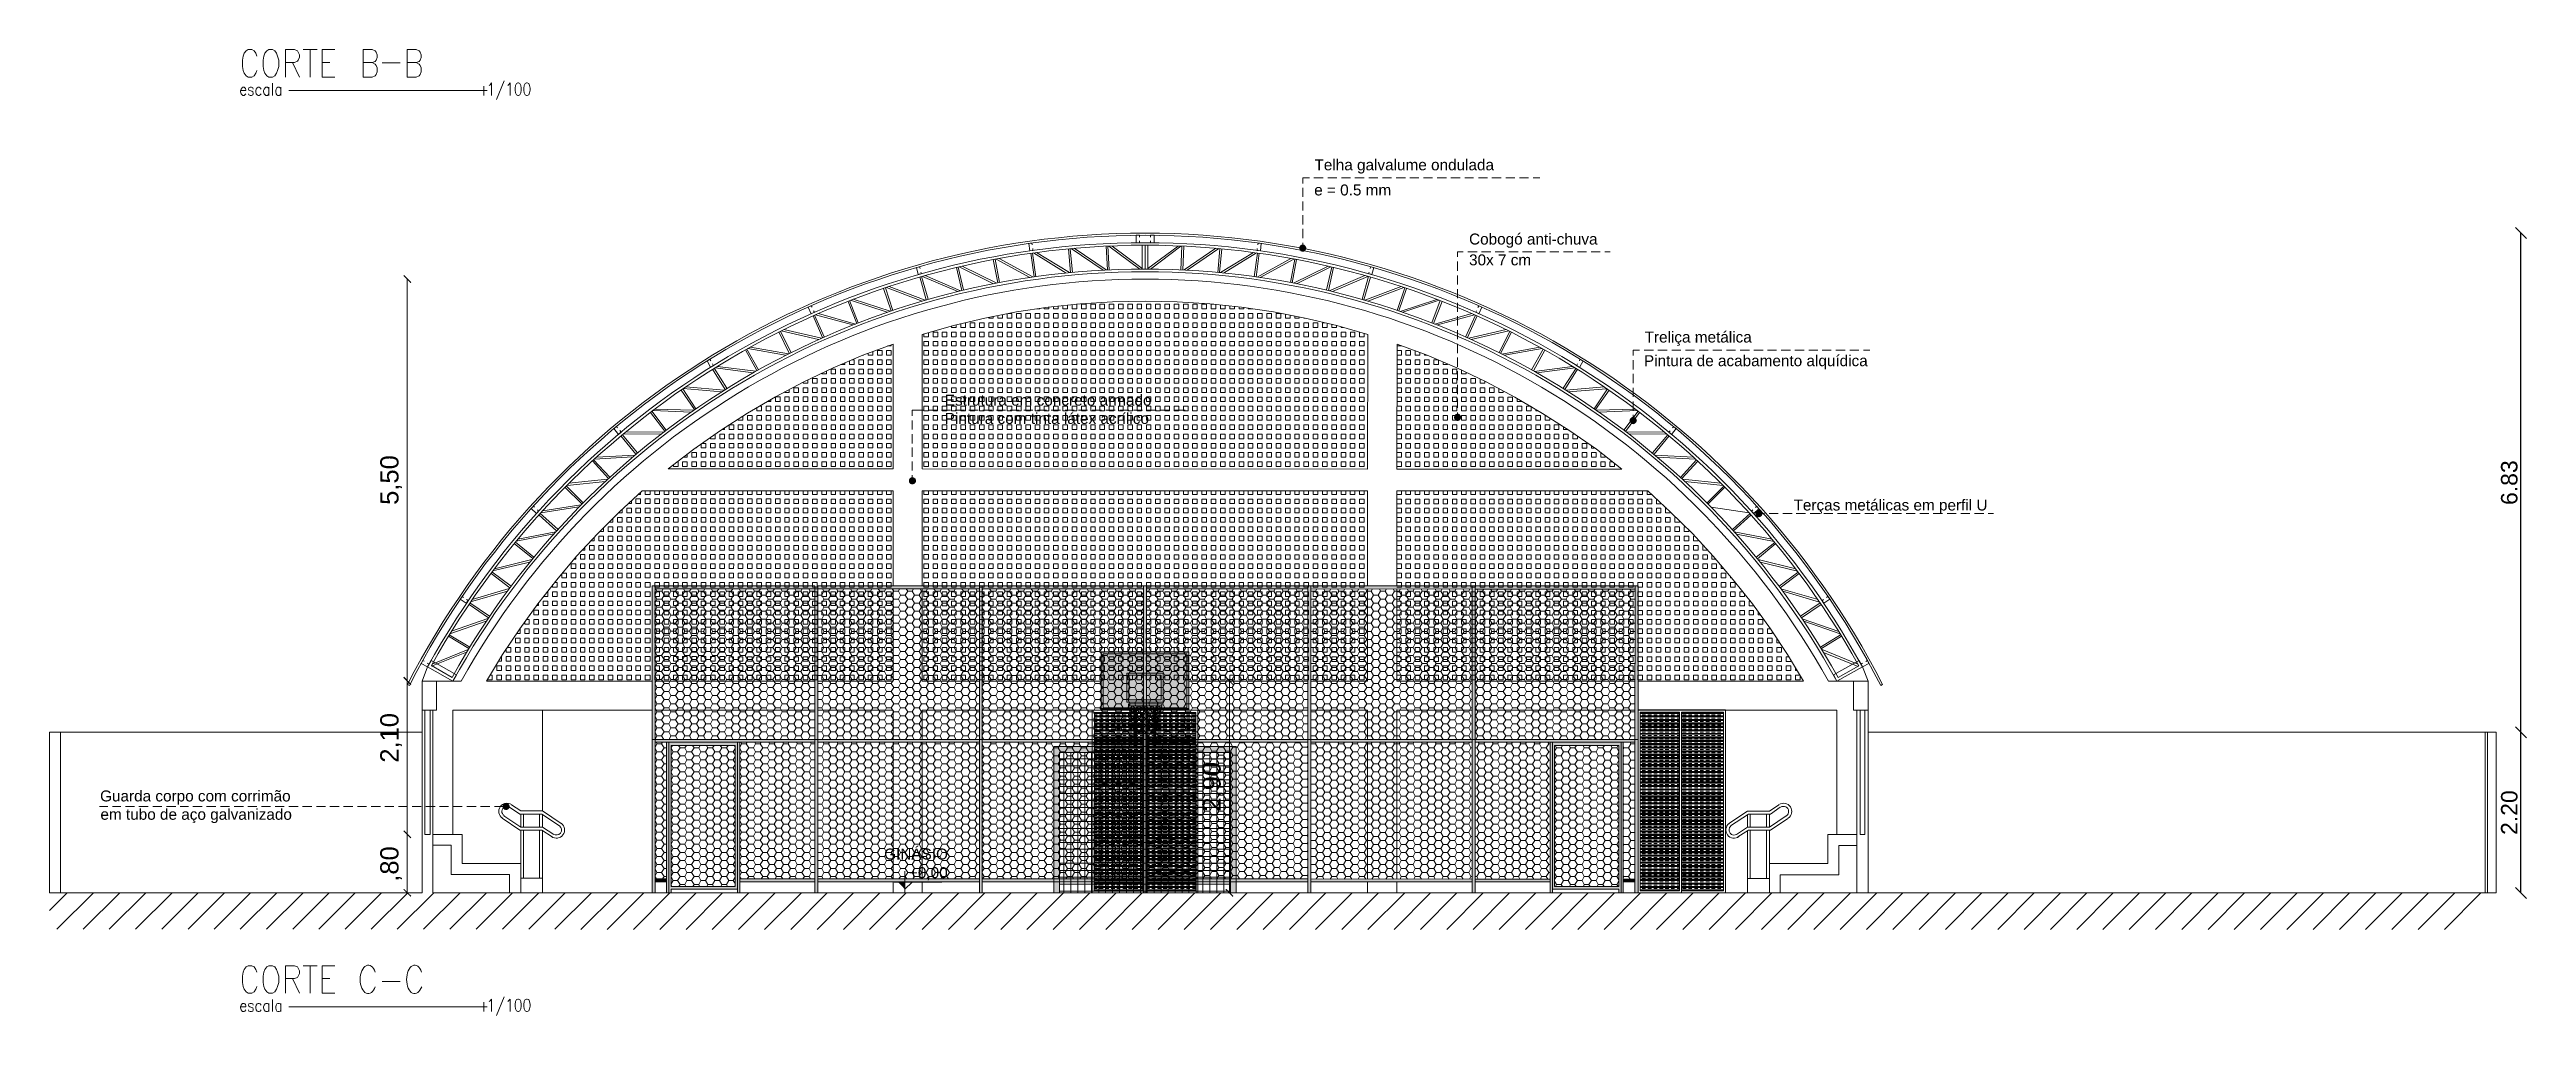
# Model space of a CAD drawing. Extents: x 3377 to 3790, y 1673 to 1846.
# Drawn here: x 3510.32 to 3544.23, y 1735.5 to 1748.72 of the extents above; entities that cross this region are included whole.
import ezdxf

# ---------------------------------------------------------------- set-up
doc = ezdxf.new("R2010")
doc.units = 0
doc.header["$LTSCALE"] = 2
doc.header["$PDMODE"] = 32
for name, color, linetype in [('F-VT-GREIDE', 6, 'Continuous'), ('LCL - COTAS', 30, 'Continuous'), ('PDF6_A_Prancha', 7, 'Continuous'), ('PDF7_07-HACHURIADO', 7, 'Continuous'), ('PDF7_2', 7, 'Continuous'), ('PDF7_A_Prancha', 7, 'Continuous'), ('PDF7_COBOGO', 7, 'Continuous'), ('PDF7_cor 1', 7, 'Continuous'), ('PDF7_I-DETALHES', 7, 'Continuous'), ('PDF7_Parede', 7, 'Continuous'), ('PDF7_Text', 7, 'Continuous')]:
    doc.layers.add(name, color=color, linetype=linetype)
for name, color, linetype, true_color in [('PDF6_04-DETALHE', 7, 'Continuous', 0xd933c0), ('PDF7_0', 7, 'Continuous', 0xc6c6c6), ('PDF7_04-DETALHE', 7, 'Continuous', 0xc6c6c6), ('PDF7_13-CORTE', 7, 'Continuous', 0xe3e3e3), ('PDF7_COTAS', 7, 'Continuous', 0x8e8e8e)]:
    doc.layers.add(name, color=color, linetype=linetype, true_color=true_color)
doc.styles.add('Annotative', font='arial.ttf')
doc.styles.add('PDF Arial', font='arial.ttf')
doc.styles.add('ROMANS', font='arial.ttf')
doc.dimstyles.new('1-150', dxfattribs={"dimscale": 1.5, "dimtxt": 0.15, "dimasz": 0.1, "dimexe": 0.05, "dimexo": 0.1, "dimgap": 0.03, "dimtad": 1, "dimzin": 5, "dimdsep": 46, "dimtxsty": 'ROMANS', "dimblk": 'OBLIQUE', "dimcen": 0, "dimse1": 1, "dimse2": 1, "dimclrd": 256, "dimclre": 256, "dimclrt": 2, "dimadec": 0, "dimazin": 0, "dimtfac": 1, "dimtofl": 0, "dimtmove": 2, "dimatfit": 3, "dimldrblk": 'OBLIQUE', "dimfxl": 0.04, "dimtolj": 1, "dimtzin": 1, "dimarcsym": 0})

msp = doc.modelspace()

# ---------------------------------------------------------------- texts
at = {"layer": 'PDF7_Text', "attachment_point": 7, "style": 'PDF Arial'}
for s, insert, char_height, rotation in [('Telha galvalume ondulada', (3527.634, 1747.018), 0.15, 359.9962), ('e = 0.5 mm', (3527.63, 1746.717), 0.15, 359.9962), ('Cobogó anti-chuva', (3529.75, 1746.002), 0.15, 359.9962), ('30x 7 cm', (3529.75, 1745.76), 0.15, 359.9962), ('Treliça metálica', (3532.153, 1744.66), 0.15, 359.9962), ('Pintura de acabamento alquídica', (3532.144, 1744.337), 0.15, 359.9962), ('Estrutura em concreto armado', (3522.573, 1743.84), 0.15, 359.9962), ('Pintura com tinta látex acrílico', (3522.573, 1743.59), 0.15, 359.9962), ('5,50', (3515.141, 1742.484), 0.25, 89.9962), ('Terças metálicas em perfil U', (3534.192, 1742.361), 0.15, 359.9962), ('2,10', (3515.141, 1738.955), 0.25, 89.9962), ('2,90', (3526.396, 1738.286), 0.25, 89.9962), ('Guarda corpo com corrimão', (3511.009, 1738.38), 0.15, 359.9962), ('em tubo de aço galvanizado', (3511.014, 1738.128), 0.15, 359.9962), ('GINÁSIO', (3521.743, 1737.628), 0.15, 359.9962), (',80', (3515.141, 1737.326), 0.25, 89.9962), ('+0,00', (3522.082, 1737.347), 0.15, 359.9962)]:
    msp.add_mtext(s, dxfattribs=dict(at, insert=insert, char_height=char_height, rotation=rotation))

# ---------------------------------------------------------------- blocks, each defined once
blk = doc.blocks.new('_Oblique')
at = {"color": 0, "linetype": 'ByBlock', "lineweight": -2}
blk.add_line((-0.5, -0.5), (0.5, 0.5), dxfattribs=at)
blk = doc.blocks.new('*D906')
at = {"layer": 'Defpoints', "color": 0, "transparency": 16777216}
for p in [(3543.662, 1739.372), (3544.15, 1739.372), (3543.662, 1737.172)]:
    blk.add_point(p, dxfattribs=at)
at = {"layer": 'LCL - COTAS', "lineweight": -2, "transparency": 16777216}
blk.add_line((3544.15, 1737.172), (3544.15, 1739.372), dxfattribs=at)
at = {"layer": 'LCL - COTAS', "lineweight": -2, "transparency": 16777216, "xscale": 0.15, "yscale": 0.15, "zscale": 0.15}
for p, rotation in [((3544.15, 1739.372), 90), ((3544.15, 1737.172), 270)]:
    blk.add_blockref('_Oblique', p, dxfattribs=dict(at, rotation=rotation))
at = {"layer": 'LCL - COTAS', "color": 2, "transparency": 16777216, "insert": (3543.991, 1738.272), "char_height": 0.225, "attachment_point": 5, "rotation": 90, "style": 'Annotative'}
blk.add_mtext('\\A1;2.20', dxfattribs=at)
blk = doc.blocks.new('*D907')
at = {"layer": 'Defpoints', "color": 0, "transparency": 16777216}
for p in [(3525.315, 1746.203), (3544.15, 1746.203), (3543.662, 1739.372)]:
    blk.add_point(p, dxfattribs=at)
at = {"layer": 'LCL - COTAS', "lineweight": -2, "transparency": 16777216}
blk.add_line((3544.15, 1739.372), (3544.15, 1746.203), dxfattribs=at)
at = {"layer": 'LCL - COTAS', "lineweight": -2, "transparency": 16777216, "xscale": 0.15, "yscale": 0.15, "zscale": 0.15}
for p, rotation in [((3544.15, 1746.203), 90), ((3544.15, 1739.372), 270)]:
    blk.add_blockref('_Oblique', p, dxfattribs=dict(at, rotation=rotation))
at = {"layer": 'LCL - COTAS', "color": 2, "transparency": 16777216, "insert": (3543.991, 1742.788), "char_height": 0.225, "attachment_point": 5, "rotation": 90, "style": 'Annotative'}
blk.add_mtext('\\A1;6.83', dxfattribs=at)

# ---------------------------------------------------------------- dimensions: what is measured, and where the dimension line sits
at = {"layer": 'LCL - COTAS'}
dim = msp.add_linear_dim(base=(3544.15, 1746.203), p1=(3543.662, 1739.372), p2=(3525.315, 1746.203), angle=270, dimstyle='1-150', override={"dimtxsty": 'Annotative'}, dxfattribs=at)
dim.commit()
dim.dimension.update_dxf_attribs({"geometry": '*D907', "text_midpoint": (3543.991, 1742.788)})
dim = msp.add_aligned_dim(p1=(3543.662, 1737.172), p2=(3543.662, 1739.372), distance=-0.489, dimstyle='1-150', override={"dimtxsty": 'Annotative'}, dxfattribs=at)
dim.commit()
dim.dimension.update_dxf_attribs({"geometry": '*D906', "text_midpoint": (3543.991, 1738.272)})

# ---------------------------------------------------------------- linework, layer by layer
at = {"layer": 'F-VT-GREIDE', "color": 2, "lineweight": 9}
msp.add_lwpolyline([(3543.692, 1739.372), (3543.662, 1739.372), (3543.662, 1737.172), (3543.692, 1737.172), (3543.692, 1739.372)], dxfattribs=at)
at = {"layer": 'PDF6_04-DETALHE', "color": 1, "lineweight": 0}
msp.add_line((3543.662, 1739.372), (3535.212, 1739.372), dxfattribs=at)
for points in [[(3516.513, 1738.194), (3516.754, 1738.033), (3517.055, 1738.033), (3517.198, 1737.94)], [(3516.538, 1738.228), (3516.767, 1738.075)], [(3516.614, 1738.346), (3516.754, 1738.253), (3517.055, 1738.253), (3517.3, 1738.092)], [(3516.64, 1738.38), (3516.767, 1738.295), (3517.067, 1738.295), (3517.321, 1738.122)], [(3516.767, 1738.253), (3516.767, 1738.075), (3517.067, 1738.075), (3517.067, 1738.244)], [(3516.805, 1738.075), (3516.805, 1738.253)], [(3517.025, 1738.075), (3517.025, 1738.253)], [(3533.989, 1738.379), (3533.862, 1738.294), (3533.562, 1738.294), (3533.308, 1738.121)], [(3534.01, 1738.345), (3533.875, 1738.252), (3533.574, 1738.252), (3533.329, 1738.091)], [(3534.112, 1738.192), (3533.875, 1738.032), (3533.574, 1738.032), (3533.43, 1737.939)], [(3533.862, 1738.252), (3533.862, 1738.074), (3533.562, 1738.074), (3533.562, 1738.243)], [(3533.6, 1738.074), (3533.6, 1738.252)], [(3533.82, 1738.074), (3533.82, 1738.252)], [(3534.091, 1738.226), (3533.862, 1738.074)], [(3516.767, 1737.174), (3516.767, 1737.373), (3516.767, 1737.576), (3515.967, 1737.576), (3515.967, 1737.974), (3515.565, 1737.974)], [(3516.614, 1737.174), (3516.614, 1737.225), (3516.614, 1737.424), (3515.815, 1737.424), (3515.815, 1737.826), (3515.565, 1737.826)], [(3517.067, 1738.024), (3517.067, 1737.373), (3516.767, 1737.373), (3516.767, 1738.033)], [(3516.805, 1737.373), (3516.805, 1738.033)], [(3517.025, 1737.373), (3517.025, 1738.033)], [(3517.22, 1737.974), (3517.067, 1738.075)], [(3517.363, 1738.045), (3517.368, 1738.045)], [(3533.409, 1737.972), (3533.562, 1738.074)], [(3533.862, 1738.032), (3533.862, 1737.372), (3533.562, 1737.372), (3533.562, 1737.173)], [(3533.562, 1737.372), (3533.562, 1738.023)], [(3533.6, 1737.372), (3533.6, 1738.032)], [(3533.82, 1737.372), (3533.82, 1738.032)], [(3533.862, 1737.173), (3533.862, 1737.372), (3533.862, 1737.575), (3534.662, 1737.575), (3534.662, 1737.972), (3535.06, 1737.972)], [(3534.01, 1737.173), (3534.01, 1737.223), (3534.01, 1737.422), (3534.81, 1737.422), (3534.81, 1737.824), (3535.06, 1737.824)], [(3517.067, 1737.373), (3517.067, 1737.174)]]:
    msp.add_lwpolyline(points, dxfattribs=at)
for centre, radius, start, end in [((3516.579, 1738.289), 0.112, 56.3231, 236.3231), ((3516.579, 1738.289), 0.0698, 55.7682, 236.3286), ((3534.055, 1738.288), 0.112, 303.6693, 123.6692), ((3534.055, 1738.288), 0.0698, 303.6638, 124.2241), ((3517.256, 1738.035), 0.112, 233.4996, 52.6042), ((3517.256, 1738.035), 0.0698, 233.4996, 51.6869), ((3533.378, 1738.034), 0.112, 127.3881, 306.4927), ((3533.378, 1738.034), 0.0698, 128.3055, 306.4928)]:
    msp.add_arc(centre, radius, start, end, dxfattribs=at)
at = {"layer": 'PDF6_A_Prancha', "color": 1, "lineweight": 0}
for points in [[(3514.733, 1748.537), (3514.776, 1748.516), (3514.788, 1748.499), (3514.801, 1748.465), (3514.801, 1748.41), (3514.788, 1748.372), (3514.776, 1748.355), (3514.733, 1748.338), (3514.611, 1748.338), (3514.611, 1748.715), (3514.733, 1748.715), (3514.776, 1748.698), (3514.788, 1748.681), (3514.801, 1748.643), (3514.801, 1748.609), (3514.788, 1748.571), (3514.776, 1748.554), (3514.733, 1748.537), (3514.611, 1748.537)], [(3515.336, 1748.537), (3515.378, 1748.516), (3515.391, 1748.499), (3515.404, 1748.465), (3515.404, 1748.41), (3515.391, 1748.372), (3515.378, 1748.355), (3515.336, 1748.338), (3515.213, 1748.338), (3515.213, 1748.715), (3515.336, 1748.715), (3515.378, 1748.698), (3515.391, 1748.681), (3515.404, 1748.643), (3515.404, 1748.609), (3515.391, 1748.571), (3515.378, 1748.554), (3515.336, 1748.537), (3515.213, 1748.537)]]:
    msp.add_lwpolyline(points, dxfattribs=at)
at = {"layer": 'PDF7_0', "color": 7, "lineweight": 0}
msp.add_line((3510.468, 1739.374), (3515.417, 1739.374), dxfattribs=at)
msp.add_lwpolyline([(3535.385, 1740.012), (3535.411, 1740.025, 0.281336), (3525.315, 1746.203, 0.281573), (3515.218, 1740.026), (3515.244, 1740.013, -0.281686), (3525.315, 1746.174, -0.281456)], format="xyb", close=True, dxfattribs=at)
for points in [[(3535.136, 1740.266, 0.27384), (3525.315, 1746.072, 0.27384), (3515.493, 1740.267), (3515.84, 1740.072, -0.27356), (3525.315, 1745.674, -0.273821), (3534.785, 1740.071), (3534.738, 1740.156), (3535.089, 1740.355), (3535.136, 1740.266), (3535.212, 1740.071)], [(3535.085, 1740.283, 0.272189), (3525.315, 1746.038, 0.272189), (3515.544, 1740.284), (3515.828, 1740.123, -0.272462), (3525.315, 1745.712), (3525.315, 1746.038), (3525.315, 1745.712, -0.272294), (3534.802, 1740.122)], [(3535.187, 1740.071), (3534.785, 1740.071), (3534.67, 1740.071, 0.272283), (3525.315, 1745.573, 0.272349), (3515.954, 1740.072), (3515.84, 1740.072), (3515.442, 1740.073)]]:
    msp.add_lwpolyline(points, format="xyb", dxfattribs=at)
for points in [[(3523.77, 1746.043), (3523.766, 1746.068), (3523.724, 1746.06), (3523.737, 1745.962), (3523.779, 1745.966), (3523.779, 1745.992)], [(3524.295, 1745.662), (3524.266, 1745.988)], [(3524.321, 1745.666), (3524.291, 1745.988)], [(3524.304, 1745.992), (3524.739, 1745.696)], [(3524.346, 1745.996), (3524.782, 1745.7)], [(3524.799, 1745.7), (3524.782, 1746.026)], [(3524.824, 1745.7), (3524.807, 1746.026)], [(3524.82, 1746.026), (3525.243, 1745.712)], [(3524.862, 1746.026), (3525.277, 1745.717)], [(3525.239, 1746.148), (3525.239, 1746.174), (3525.192, 1746.174), (3525.192, 1746.072), (3525.239, 1746.072), (3525.239, 1746.097)], [(3525.277, 1745.712), (3525.277, 1746.038)], [(3525.353, 1745.712), (3525.353, 1746.038)], [(3525.768, 1746.026), (3525.353, 1745.717)], [(3525.806, 1746.026), (3525.387, 1745.712)], [(3525.391, 1746.148), (3525.391, 1746.174), (3525.438, 1746.174), (3525.438, 1746.072), (3525.391, 1746.072), (3525.391, 1746.097)], [(3525.806, 1745.7), (3525.819, 1746.026)], [(3525.831, 1745.7), (3525.844, 1746.026)], [(3526.284, 1745.996), (3525.848, 1745.7)], [(3526.326, 1745.992), (3525.89, 1745.695)], [(3526.309, 1745.666), (3526.339, 1745.987)], [(3526.335, 1745.662), (3526.364, 1745.987)], [(3526.859, 1746.042), (3526.864, 1746.068), (3526.906, 1746.059), (3526.893, 1745.962), (3526.847, 1745.966), (3526.851, 1745.992)], [(3522.234, 1745.721), (3522.226, 1745.742), (3522.184, 1745.734), (3522.209, 1745.636), (3522.256, 1745.649), (3522.247, 1745.67)], [(3522.319, 1745.289), (3522.23, 1745.603)], [(3522.344, 1745.298), (3522.256, 1745.611)], [(3522.268, 1745.611), (3522.751, 1745.404)], [(3522.306, 1745.624), (3522.789, 1745.412)], [(3522.806, 1745.416), (3522.734, 1745.734)], [(3522.831, 1745.425), (3522.755, 1745.738)], [(3522.768, 1745.742), (3523.241, 1745.509)], [(3522.81, 1745.751), (3523.284, 1745.518)], [(3523.301, 1745.522), (3523.237, 1745.844)], [(3523.322, 1745.526), (3523.263, 1745.848)], [(3523.275, 1745.848), (3523.737, 1745.598)], [(3523.318, 1745.856), (3523.779, 1745.603)], [(3523.796, 1745.603), (3523.749, 1745.928)], [(3523.821, 1745.607), (3523.775, 1745.928)], [(3523.787, 1745.933), (3524.236, 1745.657)], [(3523.83, 1745.937), (3524.278, 1745.662)], [(3526.8, 1745.937), (3526.347, 1745.662)], [(3526.838, 1745.932), (3526.39, 1745.657)], [(3526.809, 1745.607), (3526.855, 1745.928)], [(3526.834, 1745.602), (3526.876, 1745.928)], [(3527.312, 1745.856), (3526.851, 1745.602)], [(3527.35, 1745.848), (3526.889, 1745.598)], [(3527.304, 1745.526), (3527.367, 1745.848)], [(3527.329, 1745.522), (3527.388, 1745.843)], [(3527.82, 1745.75), (3527.346, 1745.518)], [(3527.858, 1745.742), (3527.388, 1745.509)], [(3527.799, 1745.425), (3527.871, 1745.738)], [(3527.824, 1745.416), (3527.896, 1745.733)], [(3528.324, 1745.623), (3527.837, 1745.412)], [(3528.362, 1745.611), (3527.879, 1745.403)], [(3528.285, 1745.298), (3528.374, 1745.611)], [(3528.311, 1745.289), (3528.4, 1745.602)], [(3528.395, 1745.721), (3528.404, 1745.742), (3528.446, 1745.733), (3528.417, 1745.636), (3528.374, 1745.649), (3528.383, 1745.67)], [(3515.214, 1745.573), (3515.214, 1740.073)], [(3521.367, 1744.968), (3521.248, 1745.268)], [(3521.388, 1744.976), (3521.27, 1745.281)], [(3521.282, 1745.285), (3521.782, 1745.12)], [(3521.32, 1745.298), (3521.824, 1745.133)], [(3521.841, 1745.141), (3521.735, 1745.446)], [(3521.862, 1745.146), (3521.76, 1745.455)], [(3521.773, 1745.459), (3522.264, 1745.273)], [(3521.811, 1745.471), (3522.302, 1745.285)], [(3528.819, 1745.471), (3528.323, 1745.285)], [(3528.857, 1745.458), (3528.366, 1745.272)], [(3528.768, 1745.145), (3528.869, 1745.454)], [(3528.789, 1745.141), (3528.895, 1745.446)], [(3529.309, 1745.297), (3528.806, 1745.132)], [(3529.343, 1745.285), (3528.844, 1745.12)], [(3529.242, 1744.976), (3529.356, 1745.281)], [(3529.263, 1744.967), (3529.381, 1745.268)], [(3520.758, 1745.188), (3520.745, 1745.209), (3520.703, 1745.192), (3520.745, 1745.099), (3520.787, 1745.12), (3520.775, 1745.141)], [(3520.901, 1744.773), (3520.77, 1745.07)], [(3520.923, 1744.782), (3520.791, 1745.082)], [(3520.804, 1745.086), (3521.312, 1744.947)], [(3520.842, 1745.103), (3521.35, 1744.959)], [(3529.788, 1745.103), (3529.28, 1744.959)], [(3529.826, 1745.086), (3529.318, 1744.946)], [(3529.703, 1744.781), (3529.838, 1745.082)], [(3529.728, 1744.773), (3529.86, 1745.069)], [(3529.872, 1745.187), (3529.885, 1745.209), (3529.923, 1745.192), (3529.885, 1745.099), (3529.843, 1745.12), (3529.851, 1745.141)], [(3520, 1744.321), (3519.844, 1744.604)], [(3520.021, 1744.333), (3519.865, 1744.617)], [(3519.877, 1744.625), (3520.394, 1744.532)], [(3519.911, 1744.642), (3520.432, 1744.549)], [(3520.444, 1744.558), (3520.301, 1744.85)], [(3520.47, 1744.57), (3520.322, 1744.858)], [(3520.334, 1744.866), (3520.846, 1744.748)], [(3520.368, 1744.883), (3520.884, 1744.765)], [(3530.257, 1744.883), (3529.745, 1744.764)], [(3530.295, 1744.866), (3529.779, 1744.747)], [(3530.16, 1744.57), (3530.308, 1744.857)], [(3530.181, 1744.557), (3530.329, 1744.849)], [(3530.718, 1744.641), (3530.198, 1744.548)], [(3530.752, 1744.625), (3530.236, 1744.532)], [(3530.604, 1744.333), (3530.765, 1744.616)], [(3530.63, 1744.32), (3530.786, 1744.603)], [(3519.37, 1744.456), (3519.357, 1744.477), (3519.319, 1744.456), (3519.365, 1744.367), (3519.408, 1744.388), (3519.395, 1744.414)], [(3519.568, 1744.063), (3519.395, 1744.342)], [(3519.59, 1744.079), (3519.416, 1744.355)], [(3519.429, 1744.359), (3519.949, 1744.291)], [(3519.463, 1744.38), (3519.987, 1744.312)], [(3531.167, 1744.379), (3530.642, 1744.311)], [(3531.201, 1744.358), (3530.68, 1744.29)], [(3531.04, 1744.079), (3531.214, 1744.354)], [(3531.061, 1744.062), (3531.235, 1744.341)], [(3531.26, 1744.455), (3531.273, 1744.476), (3531.311, 1744.455), (3531.26, 1744.366), (3531.222, 1744.388), (3531.235, 1744.413)], [(3519.145, 1743.788), (3518.963, 1744.054)], [(3519.166, 1743.8), (3518.985, 1744.071)], [(3518.993, 1744.075), (3519.518, 1744.033)], [(3519.027, 1744.101), (3519.552, 1744.054)], [(3531.603, 1744.1), (3531.074, 1744.053)], [(3531.632, 1744.074), (3531.112, 1744.032)], [(3531.463, 1743.799), (3531.645, 1744.07)], [(3531.48, 1743.787), (3531.666, 1744.053)], [(3518.739, 1743.491), (3518.544, 1743.749)], [(3518.76, 1743.508), (3518.561, 1743.766)], [(3518.574, 1743.775), (3519.099, 1743.754)], [(3518.604, 1743.796), (3519.133, 1743.779)], [(3532.022, 1743.795), (3531.497, 1743.778)], [(3532.056, 1743.774), (3531.531, 1743.753)], [(3531.869, 1743.507), (3532.064, 1743.765)], [(3531.891, 1743.49), (3532.085, 1743.749)], [(3518.092, 1743.538), (3518.079, 1743.555), (3518.041, 1743.529), (3518.104, 1743.449), (3518.142, 1743.479), (3518.125, 1743.5)], [(3518.345, 1743.178), (3518.138, 1743.428)], [(3518.367, 1743.195), (3518.155, 1743.445)], [(3518.168, 1743.453), (3518.692, 1743.457)], [(3518.197, 1743.479), (3518.726, 1743.483)], [(3532.432, 1743.478), (3531.903, 1743.482)], [(3532.462, 1743.452), (3531.937, 1743.457)], [(3532.263, 1743.194), (3532.47, 1743.444)], [(3532.284, 1743.177), (3532.491, 1743.427)], [(3532.534, 1743.537), (3532.551, 1743.554), (3532.584, 1743.528), (3532.521, 1743.448), (3532.487, 1743.478), (3532.504, 1743.499)], [(3517.969, 1742.844), (3517.749, 1743.085)], [(3517.986, 1742.861), (3517.766, 1743.102)], [(3517.774, 1743.111), (3518.303, 1743.14)], [(3517.804, 1743.136), (3518.333, 1743.166)], [(3532.821, 1743.135), (3532.297, 1743.165)], [(3532.851, 1743.11), (3532.326, 1743.139)], [(3532.644, 1742.86), (3532.864, 1743.101)], [(3532.661, 1742.843), (3532.881, 1743.084)], [(3518.565, 1740.072), (3516.301, 1740.072), (3516.517, 1740.436), (3516.754, 1740.788), (3517, 1741.13), (3517.262, 1741.46), (3517.533, 1741.782), (3517.821, 1742.091), (3518.121, 1742.387), (3518.43, 1742.675), (3521.866, 1742.674), (3521.866, 1741.375)], [(3517.605, 1742.497), (3517.372, 1742.726)], [(3517.622, 1742.514), (3517.393, 1742.742)], [(3517.402, 1742.751), (3517.927, 1742.806)], [(3517.427, 1742.781), (3517.956, 1742.836)], [(3528.361, 1741.375), (3528.361, 1742.674), (3522.264, 1742.674), (3522.264, 1741.375)], [(3532.064, 1740.071), (3534.328, 1740.071), (3534.108, 1740.435), (3533.875, 1740.786), (3533.63, 1741.129), (3533.367, 1741.459), (3533.092, 1741.781), (3532.809, 1742.09), (3532.508, 1742.386), (3532.199, 1742.674), (3528.763, 1742.674), (3528.763, 1741.375)], [(3533.198, 1742.779), (3532.673, 1742.835)], [(3533.228, 1742.75), (3532.703, 1742.805)], [(3533.008, 1742.513), (3533.236, 1742.741)], [(3533.024, 1742.496), (3533.253, 1742.724)], [(3516.958, 1742.451), (3516.941, 1742.467), (3516.911, 1742.434), (3516.983, 1742.366), (3517.013, 1742.4), (3516.996, 1742.417)], [(3517.258, 1742.129), (3517.017, 1742.349)], [(3517.275, 1742.15), (3517.034, 1742.366)], [(3517.042, 1742.374), (3517.563, 1742.455)], [(3517.072, 1742.404), (3517.592, 1742.484)], [(3533.583, 1742.373), (3533.063, 1742.454)], [(3533.355, 1742.149), (3533.596, 1742.365)], [(3533.371, 1742.128), (3533.613, 1742.348)], [(3533.672, 1742.449), (3533.689, 1742.466), (3533.718, 1742.432), (3533.647, 1742.365), (3533.617, 1742.399), (3533.634, 1742.416)], [(3516.932, 1741.748), (3516.678, 1741.955)], [(3516.945, 1741.769), (3516.695, 1741.972)], [(3516.704, 1741.985), (3517.22, 1742.087)], [(3516.729, 1742.015), (3517.249, 1742.116)], [(3533.9, 1742.014), (3533.38, 1742.115)], [(3533.926, 1741.984), (3533.41, 1742.085)], [(3533.68, 1741.768), (3533.934, 1741.971)], [(3533.697, 1741.747), (3533.951, 1741.954)], [(3516.619, 1741.35), (3516.361, 1741.545)], [(3516.636, 1741.371), (3516.374, 1741.566)], [(3516.382, 1741.579), (3516.894, 1741.702)], [(3516.407, 1741.608), (3516.919, 1741.735)], [(3534.222, 1741.607), (3533.71, 1741.734)], [(3534.247, 1741.578), (3533.735, 1741.7)], [(3533.993, 1741.37), (3534.256, 1741.565)], [(3534.01, 1741.349), (3534.268, 1741.544)], [(3515.984, 1741.215), (3515.967, 1741.232), (3515.938, 1741.194), (3516.022, 1741.139), (3516.048, 1741.173), (3516.027, 1741.19)], [(3516.082, 1741.156), (3516.585, 1741.304)], [(3516.103, 1741.19), (3516.61, 1741.338)], [(3521.866, 1741.333), (3521.866, 1740.072), (3520.833, 1740.072)], [(3523.046, 1740.072), (3522.264, 1740.072), (3522.264, 1741.333)], [(3523.047, 1741.375), (3523.085, 1741.375), (3523.084, 1739.272), (3523.046, 1739.272), (3523.047, 1741.333)], [(3525.293, 1741.375), (3525.336, 1741.375), (3525.336, 1739.272), (3525.293, 1739.272), (3525.293, 1741.333)], [(3527.545, 1741.375), (3527.583, 1741.375), (3527.583, 1739.272), (3527.544, 1739.272), (3527.545, 1741.333)], [(3527.583, 1740.072), (3528.361, 1740.072), (3528.361, 1741.333)], [(3529.791, 1740.072), (3528.763, 1740.072), (3528.763, 1741.333)], [(3529.792, 1741.375), (3529.834, 1741.375), (3529.834, 1739.272), (3529.791, 1739.272), (3529.792, 1741.332)], [(3532.022, 1741.375), (3532.064, 1741.375), (3532.064, 1739.272), (3532.021, 1739.272), (3532.022, 1741.332)], [(3534.527, 1741.188), (3534.019, 1741.336)], [(3534.548, 1741.154), (3534.044, 1741.303)], [(3534.641, 1741.214), (3534.662, 1741.231), (3534.687, 1741.193), (3534.607, 1741.138), (3534.582, 1741.171), (3534.603, 1741.188)], [(3515.798, 1740.72), (3516.293, 1740.893)], [(3515.819, 1740.754), (3516.318, 1740.927)], [(3516.327, 1740.94), (3516.06, 1741.122)], [(3516.34, 1740.961), (3516.073, 1741.143)], [(3534.285, 1740.96), (3534.556, 1741.142)], [(3534.302, 1740.939), (3534.569, 1741.121)], [(3534.81, 1740.752), (3534.311, 1740.926)], [(3534.831, 1740.719), (3534.332, 1740.892)], [(3516.056, 1740.517), (3515.777, 1740.686)], [(3516.069, 1740.538), (3515.79, 1740.707)], [(3534.56, 1740.537), (3534.835, 1740.706)], [(3534.573, 1740.516), (3534.848, 1740.685)], [(3515.447, 1740.343), (3515.426, 1740.356), (3515.404, 1740.314), (3515.493, 1740.267), (3515.514, 1740.305), (3515.489, 1740.318)], [(3515.51, 1740.301), (3515.51, 1740.301)], [(3515.548, 1740.276), (3516.026, 1740.466)], [(3515.557, 1740.305), (3516.048, 1740.504)], [(3535.072, 1740.304), (3534.582, 1740.503)], [(3535.077, 1740.274), (3534.603, 1740.465)], [(3535.182, 1740.342), (3535.204, 1740.355), (3535.225, 1740.312), (3535.136, 1740.266), (3535.115, 1740.304), (3535.136, 1740.317)], [(3520.795, 1740.072), (3518.608, 1740.072)], [(3524.718, 1740.072), (3523.085, 1740.072)], [(3527.545, 1740.072), (3525.915, 1740.072)], [(3532.021, 1740.071), (3529.834, 1740.072)], [(3515.616, 1739.675), (3515.565, 1739.675)], [(3518.565, 1739.675), (3515.84, 1739.675), (3515.84, 1737.974)], [(3520.795, 1739.674), (3518.608, 1739.675)], [(3521.866, 1739.272), (3521.866, 1739.674), (3520.833, 1739.674)], [(3523.046, 1739.674), (3522.264, 1739.674), (3522.264, 1739.272)], [(3525.293, 1739.674), (3523.085, 1739.674)], [(3527.545, 1739.674), (3525.336, 1739.674)], [(3528.361, 1739.272), (3528.361, 1739.674), (3527.583, 1739.674)], [(3528.763, 1739.272), (3528.763, 1739.674), (3529.791, 1739.674)], [(3532.021, 1739.674), (3529.834, 1739.674)], [(3534.784, 1737.972), (3534.785, 1739.673), (3532.064, 1739.674)], [(3535.06, 1739.673), (3535.013, 1739.673)], [(3510.317, 1737.174), (3510.317, 1739.374), (3510.468, 1739.374), (3510.468, 1737.174)], [(3518.565, 1739.273), (3518.565, 1737.174)], [(3519.704, 1739.234), (3519.737, 1739.234), (3519.737, 1737.224), (3518.827, 1737.224), (3518.827, 1737.174), (3518.794, 1737.174), (3518.794, 1739.234), (3518.828, 1739.234), (3519.737, 1739.234), (3519.737, 1739.192)], [(3519.767, 1739.234), (3519.767, 1737.174)], [(3520.795, 1739.272), (3520.795, 1737.174)], [(3521.866, 1737.364), (3521.866, 1739.234)], [(3522.263, 1737.364), (3522.264, 1739.234)], [(3523.046, 1739.272), (3523.046, 1737.173)], [(3525.293, 1739.272), (3525.293, 1737.173)], [(3527.544, 1739.272), (3527.544, 1737.173)], [(3528.361, 1737.363), (3528.361, 1739.234)], [(3528.763, 1737.363), (3528.763, 1739.234)], [(3529.791, 1739.272), (3529.791, 1737.173)], [(3530.862, 1739.234), (3530.862, 1737.173)], [(3530.921, 1739.234), (3530.892, 1739.234), (3530.891, 1737.224), (3531.801, 1737.224), (3531.801, 1737.173), (3531.831, 1737.173), (3531.831, 1739.234), (3531.801, 1739.234), (3530.892, 1739.234), (3530.892, 1739.191)], [(3521.866, 1737.174), (3521.866, 1737.326)], [(3522.263, 1737.173), (3522.263, 1737.326)], [(3528.361, 1737.173), (3528.361, 1737.325)], [(3528.763, 1737.173), (3528.763, 1737.325)]]:
    msp.add_lwpolyline(points, dxfattribs=at)
for points in [[(3525.315, 1746.038), (3525.315, 1745.712)], [(3522.264, 1744.816), (3522.264, 1742.975), (3528.361, 1742.974), (3528.362, 1744.815), (3527.938, 1744.938), (3527.507, 1745.039), (3527.075, 1745.124), (3526.635, 1745.188), (3526.199, 1745.234), (3525.755, 1745.264), (3525.315, 1745.272), (3524.871, 1745.264), (3524.431, 1745.234), (3523.99, 1745.188), (3523.555, 1745.124), (3523.119, 1745.04), (3522.691, 1744.938)], [(3518.786, 1742.975), (3521.866, 1742.975), (3521.866, 1744.684), (3521.452, 1744.532), (3521.045, 1744.359), (3520.643, 1744.168), (3520.254, 1743.961), (3519.873, 1743.737), (3519.501, 1743.5), (3519.137, 1743.246)], [(3531.84, 1742.974), (3531.493, 1743.245), (3531.129, 1743.499), (3530.756, 1743.736), (3530.376, 1743.96), (3529.982, 1744.168), (3529.584, 1744.358), (3529.178, 1744.532), (3528.764, 1744.684), (3528.763, 1742.974)], [(3518.565, 1741.376), (3518.608, 1741.376), (3518.608, 1739.273), (3518.565, 1739.273)], [(3520.795, 1741.375), (3520.795, 1741.333), (3518.608, 1741.333), (3518.608, 1741.376)], [(3520.795, 1741.333), (3520.833, 1741.333), (3520.833, 1739.272), (3520.795, 1739.272)], [(3523.047, 1741.375), (3523.047, 1741.333), (3520.833, 1741.333), (3520.833, 1741.375)], [(3525.293, 1741.375), (3525.293, 1741.333), (3523.085, 1741.333), (3523.085, 1741.375)], [(3527.545, 1741.375), (3527.545, 1741.333), (3525.336, 1741.333), (3525.336, 1741.375)], [(3529.792, 1741.375), (3529.792, 1741.332), (3527.583, 1741.333), (3527.583, 1741.375)], [(3532.022, 1741.375), (3532.022, 1741.332), (3529.834, 1741.332), (3529.834, 1741.375)], [(3515.417, 1740.073), (3515.493, 1740.267), (3515.54, 1740.356), (3515.887, 1740.157), (3515.84, 1740.072)], [(3518.565, 1739.273), (3518.608, 1739.273), (3518.607, 1737.174), (3518.565, 1737.174)], [(3518.607, 1737.174), (3518.608, 1739.273)], [(3520.795, 1739.272), (3520.795, 1739.234), (3518.608, 1739.234), (3518.608, 1739.273)], [(3518.764, 1739.234), (3518.794, 1739.234), (3518.794, 1737.174), (3518.764, 1737.174)], [(3519.703, 1737.263), (3519.704, 1739.192), (3518.828, 1739.192), (3518.827, 1737.263)], [(3519.737, 1739.234), (3519.767, 1739.234), (3519.767, 1737.174), (3519.737, 1737.174)], [(3520.795, 1739.272), (3520.833, 1739.272), (3520.833, 1737.174), (3520.795, 1737.174)], [(3520.833, 1737.174), (3520.833, 1739.272)], [(3523.046, 1739.272), (3523.046, 1739.234), (3520.833, 1739.234), (3520.833, 1739.272)], [(3523.046, 1739.272), (3523.084, 1739.272), (3523.084, 1737.173), (3523.046, 1737.173)], [(3523.084, 1737.173), (3523.084, 1739.272)], [(3525.293, 1739.272), (3525.293, 1739.234), (3523.084, 1739.234), (3523.084, 1739.272)], [(3525.336, 1737.173), (3525.336, 1739.272)], [(3527.544, 1739.272), (3527.544, 1739.234), (3525.336, 1739.234), (3525.336, 1739.272)], [(3527.544, 1739.272), (3527.583, 1739.272), (3527.582, 1737.173), (3527.544, 1737.173)], [(3527.582, 1737.173), (3527.583, 1739.272)], [(3529.791, 1739.272), (3529.791, 1739.234), (3527.583, 1739.234), (3527.583, 1739.272)], [(3529.791, 1739.272), (3529.834, 1739.272), (3529.834, 1737.173), (3529.791, 1737.173)], [(3532.021, 1739.272), (3532.021, 1739.234), (3529.834, 1739.234), (3529.834, 1739.272)], [(3529.834, 1737.173), (3529.834, 1739.272)], [(3530.892, 1739.234), (3530.862, 1739.234), (3530.862, 1737.173), (3530.891, 1737.173)], [(3530.921, 1737.262), (3530.921, 1739.191), (3531.801, 1739.191), (3531.801, 1737.262)], [(3531.861, 1739.234), (3531.831, 1739.234), (3531.831, 1737.173), (3531.86, 1737.173)], [(3532.021, 1739.272), (3532.064, 1739.272), (3532.064, 1737.173), (3532.021, 1737.173)], [(3518.764, 1737.364), (3518.764, 1737.326), (3518.607, 1737.326), (3518.607, 1737.364)], [(3520.795, 1737.364), (3520.795, 1737.326), (3519.767, 1737.326), (3519.767, 1737.364)], [(3523.046, 1737.364), (3523.046, 1737.326), (3520.833, 1737.326), (3520.833, 1737.364)], [(3525.293, 1737.364), (3525.293, 1737.326), (3523.084, 1737.326), (3523.084, 1737.364)], [(3527.544, 1737.364), (3527.544, 1737.325), (3525.336, 1737.326), (3525.336, 1737.364)], [(3529.791, 1737.363), (3529.791, 1737.325), (3527.582, 1737.325), (3527.582, 1737.364)], [(3529.834, 1737.363), (3529.834, 1737.325), (3530.862, 1737.325), (3530.862, 1737.363)], [(3531.86, 1737.363), (3531.86, 1737.325), (3532.021, 1737.325), (3532.021, 1737.363)]]:
    msp.add_lwpolyline(points, close=True, dxfattribs=at)
at = {"layer": 'PDF7_0', "lineweight": 0}
for points in [[(3518.608, 1741.253), (3518.633, 1741.304)], [(3518.608, 1741.244), (3518.633, 1741.194), (3518.697, 1741.194), (3518.73, 1741.249)], [(3518.608, 1741.143), (3518.633, 1741.194)], [(3518.616, 1741.333), (3518.633, 1741.304), (3518.697, 1741.304), (3518.718, 1741.333)], [(3518.697, 1741.304), (3518.73, 1741.249), (3518.794, 1741.249), (3518.824, 1741.304)], [(3518.697, 1741.194), (3518.73, 1741.139), (3518.794, 1741.139), (3518.824, 1741.194)], [(3518.794, 1741.249), (3518.824, 1741.194), (3518.887, 1741.194), (3518.921, 1741.249)], [(3518.807, 1741.333), (3518.824, 1741.304), (3518.887, 1741.304), (3518.908, 1741.333)], [(3518.887, 1741.304), (3518.921, 1741.249), (3518.984, 1741.249), (3519.014, 1741.304)], [(3518.887, 1741.194), (3518.921, 1741.139), (3518.984, 1741.139), (3519.014, 1741.194)], [(3518.984, 1741.249), (3519.014, 1741.194), (3519.077, 1741.194), (3519.111, 1741.249)], [(3518.997, 1741.333), (3519.014, 1741.304), (3519.077, 1741.304), (3519.099, 1741.333)], [(3519.077, 1741.304), (3519.111, 1741.249), (3519.175, 1741.249), (3519.204, 1741.304)], [(3519.077, 1741.194), (3519.111, 1741.139), (3519.175, 1741.139), (3519.204, 1741.194)], [(3519.175, 1741.249), (3519.204, 1741.194), (3519.268, 1741.194), (3519.302, 1741.249)], [(3519.187, 1741.333), (3519.204, 1741.304), (3519.268, 1741.304), (3519.289, 1741.333)], [(3519.268, 1741.304), (3519.302, 1741.249), (3519.365, 1741.249), (3519.395, 1741.304)], [(3519.268, 1741.194), (3519.302, 1741.139), (3519.365, 1741.139), (3519.395, 1741.194)], [(3519.365, 1741.249), (3519.395, 1741.194), (3519.458, 1741.194), (3519.492, 1741.249)], [(3519.378, 1741.333), (3519.395, 1741.304), (3519.458, 1741.304), (3519.479, 1741.333)], [(3519.458, 1741.304), (3519.492, 1741.249), (3519.556, 1741.249), (3519.585, 1741.304)], [(3519.458, 1741.194), (3519.492, 1741.139), (3519.556, 1741.139), (3519.585, 1741.194)], [(3519.556, 1741.249), (3519.585, 1741.194), (3519.649, 1741.194), (3519.682, 1741.249)], [(3519.568, 1741.333), (3519.585, 1741.304), (3519.649, 1741.304), (3519.67, 1741.333)], [(3519.649, 1741.304), (3519.682, 1741.249), (3519.746, 1741.249), (3519.776, 1741.304)], [(3519.649, 1741.194), (3519.682, 1741.139), (3519.746, 1741.139), (3519.776, 1741.194)], [(3519.746, 1741.249), (3519.776, 1741.194), (3519.839, 1741.194), (3519.873, 1741.249)], [(3519.759, 1741.333), (3519.776, 1741.304), (3519.839, 1741.304), (3519.86, 1741.333)], [(3519.839, 1741.304), (3519.873, 1741.249), (3519.936, 1741.249), (3519.966, 1741.304)], [(3519.839, 1741.194), (3519.873, 1741.139), (3519.936, 1741.139), (3519.966, 1741.194)], [(3519.936, 1741.249), (3519.966, 1741.194), (3520.029, 1741.194), (3520.063, 1741.249)], [(3519.949, 1741.333), (3519.966, 1741.304), (3520.029, 1741.304), (3520.051, 1741.333)], [(3520.029, 1741.194), (3520.063, 1741.139), (3520.127, 1741.139), (3520.156, 1741.194)], [(3520.029, 1741.304), (3520.063, 1741.249), (3520.127, 1741.249), (3520.156, 1741.304)], [(3520.127, 1741.249), (3520.156, 1741.194), (3520.22, 1741.194), (3520.254, 1741.249)], [(3520.14, 1741.333), (3520.156, 1741.304), (3520.22, 1741.304), (3520.241, 1741.333)], [(3520.22, 1741.304), (3520.254, 1741.249), (3520.317, 1741.249), (3520.347, 1741.304)], [(3520.22, 1741.194), (3520.254, 1741.139), (3520.317, 1741.139), (3520.347, 1741.194)], [(3520.317, 1741.249), (3520.347, 1741.194), (3520.41, 1741.194), (3520.444, 1741.249)], [(3520.33, 1741.333), (3520.347, 1741.304), (3520.41, 1741.304), (3520.432, 1741.333)], [(3520.41, 1741.304), (3520.444, 1741.249), (3520.508, 1741.249), (3520.537, 1741.304)], [(3520.41, 1741.194), (3520.444, 1741.139), (3520.508, 1741.139), (3520.537, 1741.194)], [(3520.508, 1741.249), (3520.537, 1741.194), (3520.601, 1741.194), (3520.635, 1741.248)], [(3520.52, 1741.333), (3520.537, 1741.304), (3520.601, 1741.304), (3520.622, 1741.333)], [(3520.601, 1741.304), (3520.635, 1741.248), (3520.698, 1741.248), (3520.728, 1741.304)], [(3520.601, 1741.194), (3520.635, 1741.138), (3520.698, 1741.138), (3520.728, 1741.194)], [(3520.698, 1741.248), (3520.728, 1741.194), (3520.791, 1741.193), (3520.795, 1741.189)], [(3520.711, 1741.333), (3520.728, 1741.304), (3520.791, 1741.303), (3520.795, 1741.299)], [(3520.791, 1741.303), (3520.795, 1741.308)], [(3520.791, 1741.193), (3520.795, 1741.198)], [(3520.833, 1741.248), (3520.888, 1741.248), (3520.918, 1741.193), (3520.982, 1741.193), (3521.015, 1741.248)], [(3520.888, 1741.248), (3520.918, 1741.303)], [(3520.888, 1741.138), (3520.918, 1741.193)], [(3520.901, 1741.333), (3520.918, 1741.303), (3520.982, 1741.303), (3521.003, 1741.333)], [(3520.982, 1741.303), (3521.015, 1741.248), (3521.079, 1741.248), (3521.109, 1741.303)], [(3520.982, 1741.193), (3521.015, 1741.138), (3521.079, 1741.138), (3521.108, 1741.193)], [(3521.079, 1741.248), (3521.108, 1741.193), (3521.172, 1741.193), (3521.206, 1741.248)], [(3521.092, 1741.333), (3521.109, 1741.303), (3521.172, 1741.303), (3521.193, 1741.333)], [(3521.172, 1741.303), (3521.206, 1741.248), (3521.269, 1741.248), (3521.299, 1741.303)], [(3521.172, 1741.193), (3521.206, 1741.138), (3521.269, 1741.138), (3521.299, 1741.193)], [(3521.269, 1741.248), (3521.299, 1741.193), (3521.362, 1741.193), (3521.396, 1741.248)], [(3521.282, 1741.333), (3521.299, 1741.303), (3521.362, 1741.303), (3521.384, 1741.333)], [(3521.362, 1741.303), (3521.396, 1741.248), (3521.46, 1741.248), (3521.494, 1741.303)], [(3521.362, 1741.193), (3521.396, 1741.138), (3521.46, 1741.138), (3521.494, 1741.193)], [(3521.46, 1741.248), (3521.494, 1741.193), (3521.557, 1741.193), (3521.587, 1741.248)], [(3521.472, 1741.333), (3521.494, 1741.303), (3521.557, 1741.303), (3521.574, 1741.333)], [(3521.557, 1741.303), (3521.587, 1741.248), (3521.65, 1741.248), (3521.684, 1741.303)], [(3521.557, 1741.193), (3521.587, 1741.138), (3521.65, 1741.138), (3521.684, 1741.193)], [(3521.65, 1741.248), (3521.684, 1741.193), (3521.747, 1741.193), (3521.777, 1741.248)], [(3521.663, 1741.333), (3521.684, 1741.303), (3521.747, 1741.303), (3521.764, 1741.333)], [(3521.747, 1741.303), (3521.777, 1741.248), (3521.841, 1741.248), (3521.874, 1741.303)], [(3521.747, 1741.193), (3521.777, 1741.138), (3521.841, 1741.138), (3521.874, 1741.193)], [(3521.841, 1741.248), (3521.874, 1741.193), (3521.938, 1741.193), (3521.968, 1741.248)], [(3521.853, 1741.333), (3521.874, 1741.303), (3521.938, 1741.303), (3521.955, 1741.333)], [(3521.938, 1741.303), (3521.968, 1741.248), (3522.031, 1741.248), (3522.065, 1741.303)], [(3521.938, 1741.193), (3521.968, 1741.138), (3522.031, 1741.138), (3522.065, 1741.193)], [(3522.031, 1741.248), (3522.065, 1741.193), (3522.128, 1741.193), (3522.158, 1741.248)], [(3522.044, 1741.333), (3522.065, 1741.303), (3522.128, 1741.303), (3522.145, 1741.333)], [(3522.128, 1741.303), (3522.158, 1741.248), (3522.221, 1741.248), (3522.255, 1741.303)], [(3522.128, 1741.193), (3522.158, 1741.138), (3522.221, 1741.138), (3522.255, 1741.193)], [(3522.221, 1741.248), (3522.255, 1741.193), (3522.319, 1741.193), (3522.348, 1741.248)], [(3522.234, 1741.333), (3522.255, 1741.303), (3522.319, 1741.303), (3522.336, 1741.333)], [(3522.319, 1741.303), (3522.348, 1741.248), (3522.412, 1741.248), (3522.446, 1741.303)], [(3522.319, 1741.193), (3522.348, 1741.138), (3522.412, 1741.138), (3522.446, 1741.193)], [(3522.412, 1741.248), (3522.446, 1741.193), (3522.509, 1741.193), (3522.539, 1741.248)], [(3522.425, 1741.333), (3522.446, 1741.303), (3522.509, 1741.303), (3522.526, 1741.333)], [(3522.509, 1741.303), (3522.539, 1741.248), (3522.602, 1741.248), (3522.636, 1741.303)], [(3522.509, 1741.193), (3522.539, 1741.138), (3522.602, 1741.138), (3522.636, 1741.193)], [(3522.602, 1741.248), (3522.636, 1741.193), (3522.7, 1741.193), (3522.729, 1741.248)], [(3522.615, 1741.333), (3522.636, 1741.303), (3522.7, 1741.303), (3522.717, 1741.333)], [(3522.7, 1741.303), (3522.729, 1741.248), (3522.793, 1741.248), (3522.827, 1741.303)], [(3522.7, 1741.193), (3522.729, 1741.138), (3522.793, 1741.138), (3522.826, 1741.193)], [(3522.793, 1741.248), (3522.826, 1741.193), (3522.89, 1741.193), (3522.92, 1741.248)], [(3522.805, 1741.333), (3522.827, 1741.303), (3522.89, 1741.303), (3522.907, 1741.333)], [(3522.89, 1741.303), (3522.92, 1741.248), (3522.983, 1741.248), (3523.017, 1741.303)], [(3522.89, 1741.193), (3522.92, 1741.138), (3522.983, 1741.138), (3523.017, 1741.193)], [(3522.983, 1741.248), (3523.017, 1741.193), (3523.047, 1741.193)], [(3522.996, 1741.333), (3523.017, 1741.303), (3523.047, 1741.303)], [(3523.085, 1741.316), (3523.097, 1741.333)], [(3523.085, 1741.295), (3523.11, 1741.248), (3523.173, 1741.248), (3523.207, 1741.303)], [(3523.085, 1741.206), (3523.11, 1741.248)], [(3523.085, 1741.185), (3523.11, 1741.138), (3523.173, 1741.138), (3523.207, 1741.193)], [(3523.173, 1741.248), (3523.207, 1741.193), (3523.271, 1741.193), (3523.3, 1741.248)], [(3523.186, 1741.333), (3523.207, 1741.303), (3523.271, 1741.303), (3523.288, 1741.333)], [(3523.271, 1741.303), (3523.3, 1741.248), (3523.364, 1741.248), (3523.398, 1741.303)], [(3523.271, 1741.193), (3523.3, 1741.138), (3523.364, 1741.138), (3523.398, 1741.193)], [(3523.364, 1741.248), (3523.398, 1741.193), (3523.461, 1741.193), (3523.491, 1741.248)], [(3523.377, 1741.333), (3523.398, 1741.303), (3523.461, 1741.303), (3523.478, 1741.333)], [(3523.461, 1741.303), (3523.491, 1741.248), (3523.554, 1741.248), (3523.588, 1741.303)], [(3523.461, 1741.193), (3523.491, 1741.138), (3523.554, 1741.138), (3523.588, 1741.193)], [(3523.554, 1741.248), (3523.588, 1741.193), (3523.652, 1741.193), (3523.681, 1741.248)], [(3523.567, 1741.333), (3523.588, 1741.303), (3523.652, 1741.303), (3523.669, 1741.333)], [(3523.652, 1741.303), (3523.681, 1741.248), (3523.745, 1741.248), (3523.779, 1741.303)], [(3523.652, 1741.193), (3523.681, 1741.138), (3523.745, 1741.138), (3523.779, 1741.193)], [(3523.745, 1741.248), (3523.779, 1741.193), (3523.842, 1741.193), (3523.872, 1741.248)], [(3523.757, 1741.333), (3523.779, 1741.303), (3523.842, 1741.303), (3523.859, 1741.333)], [(3523.842, 1741.303), (3523.872, 1741.248), (3523.935, 1741.248), (3523.969, 1741.303)], [(3523.842, 1741.193), (3523.872, 1741.138), (3523.935, 1741.138), (3523.969, 1741.193)], [(3523.935, 1741.248), (3523.969, 1741.193), (3524.032, 1741.193), (3524.062, 1741.248)], [(3523.948, 1741.333), (3523.969, 1741.303), (3524.032, 1741.303), (3524.049, 1741.333)], [(3524.032, 1741.303), (3524.062, 1741.248), (3524.126, 1741.248), (3524.159, 1741.303)], [(3524.032, 1741.193), (3524.062, 1741.138), (3524.126, 1741.138), (3524.159, 1741.193)], [(3524.126, 1741.248), (3524.159, 1741.193), (3524.223, 1741.193), (3524.253, 1741.248)], [(3524.138, 1741.333), (3524.159, 1741.303), (3524.223, 1741.303), (3524.24, 1741.333)], [(3524.223, 1741.303), (3524.253, 1741.248), (3524.316, 1741.248), (3524.35, 1741.303)], [(3524.223, 1741.193), (3524.253, 1741.138), (3524.316, 1741.138), (3524.35, 1741.193)], [(3524.316, 1741.248), (3524.35, 1741.193), (3524.413, 1741.193), (3524.443, 1741.248)], [(3524.329, 1741.333), (3524.35, 1741.303), (3524.413, 1741.303), (3524.43, 1741.333)], [(3524.413, 1741.303), (3524.443, 1741.248), (3524.506, 1741.248), (3524.54, 1741.303)], [(3524.413, 1741.193), (3524.443, 1741.138), (3524.506, 1741.138), (3524.54, 1741.193)], [(3524.506, 1741.248), (3524.54, 1741.193), (3524.604, 1741.193), (3524.633, 1741.248)], [(3524.523, 1741.333), (3524.54, 1741.303), (3524.604, 1741.303), (3524.621, 1741.333)], [(3524.604, 1741.303), (3524.633, 1741.248), (3524.697, 1741.248), (3524.731, 1741.303)], [(3524.604, 1741.193), (3524.633, 1741.138), (3524.697, 1741.138), (3524.731, 1741.193)], [(3524.697, 1741.248), (3524.731, 1741.193), (3524.794, 1741.193), (3524.824, 1741.248)], [(3524.714, 1741.333), (3524.731, 1741.303), (3524.794, 1741.303), (3524.811, 1741.333)], [(3524.794, 1741.303), (3524.824, 1741.248), (3524.887, 1741.248), (3524.921, 1741.303)], [(3524.794, 1741.193), (3524.824, 1741.138), (3524.887, 1741.138), (3524.921, 1741.193)], [(3524.887, 1741.248), (3524.921, 1741.193), (3524.985, 1741.193), (3525.014, 1741.248)], [(3524.904, 1741.333), (3524.921, 1741.303), (3524.985, 1741.303), (3525.002, 1741.333)], [(3524.985, 1741.303), (3525.014, 1741.248), (3525.078, 1741.248), (3525.112, 1741.303)], [(3524.985, 1741.193), (3525.014, 1741.138), (3525.078, 1741.138), (3525.111, 1741.193)], [(3525.078, 1741.248), (3525.111, 1741.193), (3525.175, 1741.193), (3525.205, 1741.248)], [(3525.095, 1741.333), (3525.112, 1741.303), (3525.175, 1741.303), (3525.192, 1741.333)], [(3525.175, 1741.303), (3525.205, 1741.248), (3525.268, 1741.248), (3525.293, 1741.206)], [(3525.175, 1741.193), (3525.205, 1741.138), (3525.268, 1741.138), (3525.293, 1741.096)], [(3525.268, 1741.248), (3525.293, 1741.291)], [(3525.293, 1741.316), (3525.285, 1741.333)], [(3525.336, 1741.303), (3525.365, 1741.303), (3525.395, 1741.248), (3525.458, 1741.248), (3525.492, 1741.303)], [(3525.336, 1741.193), (3525.365, 1741.193), (3525.395, 1741.138), (3525.458, 1741.138), (3525.492, 1741.193)], [(3525.365, 1741.303), (3525.382, 1741.333)], [(3525.365, 1741.193), (3525.395, 1741.248)], [(3525.458, 1741.248), (3525.492, 1741.193), (3525.556, 1741.193), (3525.585, 1741.248)], [(3525.475, 1741.333), (3525.492, 1741.303), (3525.556, 1741.303), (3525.573, 1741.333)], [(3525.556, 1741.303), (3525.585, 1741.248), (3525.649, 1741.248), (3525.683, 1741.303)], [(3525.556, 1741.193), (3525.585, 1741.138), (3525.649, 1741.138), (3525.683, 1741.193)], [(3525.649, 1741.248), (3525.683, 1741.193), (3525.746, 1741.193), (3525.776, 1741.248)], [(3525.666, 1741.333), (3525.683, 1741.303), (3525.746, 1741.303), (3525.763, 1741.333)], [(3525.746, 1741.303), (3525.776, 1741.248), (3525.839, 1741.248), (3525.873, 1741.303)], [(3525.746, 1741.193), (3525.776, 1741.138), (3525.839, 1741.138), (3525.873, 1741.193)], [(3525.839, 1741.248), (3525.873, 1741.193), (3525.937, 1741.193), (3525.966, 1741.248)], [(3525.856, 1741.333), (3525.873, 1741.303), (3525.937, 1741.303), (3525.954, 1741.333)], [(3525.937, 1741.303), (3525.966, 1741.248), (3526.03, 1741.248), (3526.064, 1741.303)], [(3525.937, 1741.193), (3525.966, 1741.138), (3526.03, 1741.138), (3526.064, 1741.193)], [(3526.03, 1741.248), (3526.064, 1741.193), (3526.127, 1741.193), (3526.157, 1741.248)], [(3526.047, 1741.333), (3526.064, 1741.303), (3526.127, 1741.303), (3526.144, 1741.333)], [(3526.127, 1741.303), (3526.157, 1741.248), (3526.22, 1741.248), (3526.254, 1741.303)], [(3526.127, 1741.193), (3526.157, 1741.138), (3526.22, 1741.138), (3526.254, 1741.193)], [(3526.22, 1741.248), (3526.254, 1741.193), (3526.317, 1741.193), (3526.347, 1741.248)], [(3526.237, 1741.333), (3526.254, 1741.303), (3526.317, 1741.303), (3526.334, 1741.333)], [(3526.317, 1741.193), (3526.347, 1741.138), (3526.411, 1741.138), (3526.444, 1741.193)], [(3526.317, 1741.303), (3526.347, 1741.248), (3526.411, 1741.248), (3526.444, 1741.303)], [(3526.411, 1741.248), (3526.444, 1741.193), (3526.508, 1741.193), (3526.538, 1741.248)], [(3526.428, 1741.333), (3526.444, 1741.303), (3526.508, 1741.303), (3526.525, 1741.333)], [(3526.508, 1741.303), (3526.538, 1741.248), (3526.601, 1741.248), (3526.635, 1741.303)], [(3526.508, 1741.193), (3526.538, 1741.138), (3526.601, 1741.138), (3526.635, 1741.193)], [(3526.601, 1741.248), (3526.635, 1741.193), (3526.698, 1741.193), (3526.728, 1741.248)], [(3526.618, 1741.333), (3526.635, 1741.303), (3526.698, 1741.303), (3526.715, 1741.333)], [(3526.698, 1741.303), (3526.728, 1741.248), (3526.791, 1741.248), (3526.825, 1741.303)], [(3526.698, 1741.193), (3526.728, 1741.138), (3526.791, 1741.138), (3526.825, 1741.193)], [(3526.791, 1741.248), (3526.825, 1741.193), (3526.889, 1741.193), (3526.918, 1741.248)], [(3526.808, 1741.333), (3526.825, 1741.303), (3526.889, 1741.303), (3526.906, 1741.333)], [(3526.889, 1741.303), (3526.918, 1741.248), (3526.982, 1741.248), (3527.016, 1741.303)], [(3526.889, 1741.193), (3526.918, 1741.138), (3526.982, 1741.138), (3527.016, 1741.193)], [(3526.982, 1741.248), (3527.016, 1741.193), (3527.079, 1741.193), (3527.109, 1741.248)], [(3526.999, 1741.333), (3527.016, 1741.303), (3527.079, 1741.303), (3527.096, 1741.333)], [(3527.079, 1741.303), (3527.109, 1741.248), (3527.172, 1741.248), (3527.206, 1741.303)], [(3527.079, 1741.193), (3527.109, 1741.138), (3527.172, 1741.138), (3527.206, 1741.193)], [(3527.172, 1741.248), (3527.206, 1741.193), (3527.27, 1741.193), (3527.299, 1741.248)], [(3527.189, 1741.333), (3527.206, 1741.303), (3527.27, 1741.303), (3527.287, 1741.333)], [(3527.27, 1741.303), (3527.299, 1741.248), (3527.363, 1741.248), (3527.397, 1741.303)], [(3527.27, 1741.193), (3527.299, 1741.138), (3527.363, 1741.138), (3527.397, 1741.193)], [(3527.363, 1741.248), (3527.397, 1741.193), (3527.46, 1741.193), (3527.49, 1741.248)], [(3527.38, 1741.333), (3527.397, 1741.303), (3527.46, 1741.303), (3527.477, 1741.333)], [(3527.46, 1741.303), (3527.49, 1741.248), (3527.545, 1741.248)], [(3527.46, 1741.193), (3527.49, 1741.138), (3527.545, 1741.138)], [(3527.583, 1741.307), (3527.587, 1741.303), (3527.65, 1741.303), (3527.667, 1741.333)], [(3527.583, 1741.299), (3527.587, 1741.303)], [(3527.583, 1741.197), (3527.587, 1741.193), (3527.65, 1741.193), (3527.68, 1741.248)], [(3527.583, 1741.189), (3527.587, 1741.193)], [(3527.65, 1741.303), (3527.68, 1741.248), (3527.743, 1741.248), (3527.777, 1741.303)], [(3527.65, 1741.193), (3527.68, 1741.138), (3527.743, 1741.138), (3527.777, 1741.193)], [(3527.743, 1741.248), (3527.777, 1741.193), (3527.841, 1741.193), (3527.87, 1741.248)], [(3527.76, 1741.333), (3527.777, 1741.303), (3527.841, 1741.303), (3527.858, 1741.333)], [(3527.841, 1741.303), (3527.87, 1741.248), (3527.934, 1741.248), (3527.968, 1741.303)], [(3527.841, 1741.193), (3527.87, 1741.138), (3527.934, 1741.138), (3527.968, 1741.193)], [(3527.934, 1741.248), (3527.968, 1741.193), (3528.031, 1741.193), (3528.061, 1741.248)], [(3527.951, 1741.333), (3527.968, 1741.303), (3528.031, 1741.303), (3528.048, 1741.333)], [(3528.031, 1741.303), (3528.061, 1741.248), (3528.124, 1741.248), (3528.158, 1741.303)], [(3528.031, 1741.193), (3528.061, 1741.138), (3528.124, 1741.138), (3528.158, 1741.193)], [(3528.124, 1741.248), (3528.158, 1741.193), (3528.222, 1741.193), (3528.251, 1741.248)], [(3528.141, 1741.333), (3528.158, 1741.303), (3528.222, 1741.303), (3528.239, 1741.333)], [(3528.222, 1741.303), (3528.251, 1741.248), (3528.315, 1741.248), (3528.349, 1741.303)], [(3528.222, 1741.193), (3528.251, 1741.138), (3528.315, 1741.138), (3528.349, 1741.193)], [(3528.315, 1741.248), (3528.349, 1741.193), (3528.412, 1741.193), (3528.442, 1741.248)], [(3528.332, 1741.333), (3528.349, 1741.303), (3528.412, 1741.303), (3528.429, 1741.333)], [(3528.412, 1741.303), (3528.442, 1741.248), (3528.505, 1741.248), (3528.539, 1741.303)], [(3528.412, 1741.193), (3528.442, 1741.138), (3528.505, 1741.138), (3528.539, 1741.193)], [(3528.505, 1741.248), (3528.539, 1741.193), (3528.602, 1741.193), (3528.632, 1741.248)], [(3528.522, 1741.333), (3528.539, 1741.303), (3528.603, 1741.303), (3528.619, 1741.333)], [(3528.602, 1741.193), (3528.632, 1741.138), (3528.696, 1741.138), (3528.729, 1741.193)], [(3528.603, 1741.303), (3528.632, 1741.248), (3528.696, 1741.248), (3528.729, 1741.303)], [(3528.696, 1741.248), (3528.729, 1741.193), (3528.793, 1741.193), (3528.823, 1741.248)], [(3528.713, 1741.333), (3528.729, 1741.303), (3528.793, 1741.303), (3528.81, 1741.333)], [(3528.793, 1741.303), (3528.823, 1741.248), (3528.886, 1741.248), (3528.92, 1741.303)], [(3528.793, 1741.193), (3528.822, 1741.138), (3528.886, 1741.138), (3528.92, 1741.193)], [(3528.886, 1741.248), (3528.92, 1741.193), (3528.983, 1741.193), (3529.013, 1741.248)], [(3528.903, 1741.333), (3528.92, 1741.303), (3528.983, 1741.303), (3529, 1741.333)], [(3528.983, 1741.303), (3529.013, 1741.248), (3529.076, 1741.248), (3529.11, 1741.303)], [(3528.983, 1741.193), (3529.013, 1741.138), (3529.076, 1741.138), (3529.11, 1741.193)], [(3529.076, 1741.248), (3529.11, 1741.193), (3529.174, 1741.193), (3529.203, 1741.248)], [(3529.093, 1741.333), (3529.11, 1741.303), (3529.174, 1741.303), (3529.191, 1741.333)], [(3529.174, 1741.303), (3529.203, 1741.248), (3529.267, 1741.248), (3529.301, 1741.303)], [(3529.174, 1741.193), (3529.203, 1741.138), (3529.267, 1741.138), (3529.301, 1741.193)], [(3529.267, 1741.248), (3529.301, 1741.193), (3529.364, 1741.193), (3529.394, 1741.248)], [(3529.284, 1741.333), (3529.301, 1741.303), (3529.364, 1741.303), (3529.381, 1741.333)], [(3529.364, 1741.303), (3529.394, 1741.248), (3529.457, 1741.248), (3529.491, 1741.303)], [(3529.364, 1741.193), (3529.394, 1741.138), (3529.457, 1741.138), (3529.491, 1741.193)], [(3529.457, 1741.248), (3529.491, 1741.193), (3529.555, 1741.193), (3529.584, 1741.248)], [(3529.474, 1741.333), (3529.491, 1741.303), (3529.555, 1741.303), (3529.572, 1741.333)], [(3529.555, 1741.303), (3529.584, 1741.248), (3529.648, 1741.248), (3529.682, 1741.303)], [(3529.555, 1741.193), (3529.584, 1741.138), (3529.648, 1741.138), (3529.681, 1741.193)], [(3529.648, 1741.248), (3529.681, 1741.193), (3529.745, 1741.193), (3529.775, 1741.248)], [(3529.665, 1741.333), (3529.682, 1741.303), (3529.745, 1741.303), (3529.762, 1741.332)], [(3529.745, 1741.303), (3529.775, 1741.248), (3529.792, 1741.248)], [(3529.745, 1741.193), (3529.775, 1741.138), (3529.791, 1741.138)], [(3529.834, 1741.248), (3529.838, 1741.248), (3529.872, 1741.193), (3529.935, 1741.193), (3529.965, 1741.248)], [(3529.838, 1741.248), (3529.872, 1741.303)], [(3529.838, 1741.138), (3529.872, 1741.193)], [(3529.855, 1741.332), (3529.872, 1741.303), (3529.935, 1741.303), (3529.952, 1741.332)], [(3529.935, 1741.303), (3529.965, 1741.248), (3530.028, 1741.248), (3530.062, 1741.303)], [(3529.935, 1741.193), (3529.965, 1741.138), (3530.028, 1741.138), (3530.062, 1741.193)], [(3530.028, 1741.248), (3530.062, 1741.193), (3530.126, 1741.193), (3530.155, 1741.248)], [(3530.045, 1741.332), (3530.062, 1741.303), (3530.126, 1741.303), (3530.143, 1741.332)], [(3530.126, 1741.303), (3530.155, 1741.248), (3530.219, 1741.248), (3530.253, 1741.303)], [(3530.126, 1741.193), (3530.155, 1741.138), (3530.219, 1741.138), (3530.253, 1741.193)], [(3530.219, 1741.248), (3530.253, 1741.193), (3530.316, 1741.193), (3530.346, 1741.248)], [(3530.236, 1741.332), (3530.253, 1741.303), (3530.316, 1741.303), (3530.333, 1741.332)], [(3530.316, 1741.303), (3530.346, 1741.248), (3530.409, 1741.248), (3530.443, 1741.303)], [(3530.316, 1741.193), (3530.346, 1741.138), (3530.409, 1741.138), (3530.443, 1741.193)], [(3530.409, 1741.248), (3530.443, 1741.193), (3530.507, 1741.193), (3530.536, 1741.248)], [(3530.426, 1741.332), (3530.443, 1741.303), (3530.507, 1741.303), (3530.524, 1741.332)], [(3530.507, 1741.303), (3530.536, 1741.248), (3530.6, 1741.248), (3530.634, 1741.303)], [(3530.507, 1741.193), (3530.536, 1741.138), (3530.6, 1741.138), (3530.634, 1741.193)], [(3530.6, 1741.248), (3530.634, 1741.193), (3530.697, 1741.193), (3530.727, 1741.248)], [(3530.617, 1741.332), (3530.634, 1741.303), (3530.697, 1741.303), (3530.714, 1741.332)], [(3530.697, 1741.303), (3530.727, 1741.248), (3530.79, 1741.248), (3530.824, 1741.303)], [(3530.697, 1741.193), (3530.727, 1741.138), (3530.79, 1741.138), (3530.824, 1741.193)], [(3530.79, 1741.248), (3530.824, 1741.193), (3530.887, 1741.193), (3530.917, 1741.248)], [(3530.807, 1741.332), (3530.824, 1741.303), (3530.887, 1741.303), (3530.904, 1741.332)], [(3530.887, 1741.303), (3530.917, 1741.248), (3530.981, 1741.248), (3531.014, 1741.303)], [(3530.887, 1741.193), (3530.917, 1741.138), (3530.981, 1741.138), (3531.014, 1741.193)], [(3530.981, 1741.248), (3531.014, 1741.193), (3531.078, 1741.193), (3531.108, 1741.248)], [(3530.998, 1741.332), (3531.014, 1741.303), (3531.078, 1741.303), (3531.095, 1741.332)], [(3531.078, 1741.303), (3531.108, 1741.248), (3531.171, 1741.248), (3531.205, 1741.303)], [(3531.078, 1741.193), (3531.108, 1741.138), (3531.171, 1741.138), (3531.205, 1741.193)], [(3531.171, 1741.248), (3531.205, 1741.193), (3531.268, 1741.193), (3531.298, 1741.248)], [(3531.188, 1741.332), (3531.205, 1741.303), (3531.268, 1741.303), (3531.285, 1741.332)], [(3531.268, 1741.303), (3531.298, 1741.248), (3531.361, 1741.248), (3531.395, 1741.303)], [(3531.268, 1741.193), (3531.298, 1741.138), (3531.361, 1741.138), (3531.395, 1741.193)], [(3531.361, 1741.248), (3531.395, 1741.193), (3531.459, 1741.193), (3531.488, 1741.248)], [(3531.378, 1741.332), (3531.395, 1741.303), (3531.459, 1741.303), (3531.476, 1741.332)], [(3531.459, 1741.303), (3531.488, 1741.248), (3531.552, 1741.248), (3531.586, 1741.303)], [(3531.459, 1741.193), (3531.488, 1741.138), (3531.552, 1741.138), (3531.586, 1741.193)], [(3531.552, 1741.248), (3531.586, 1741.193), (3531.649, 1741.193), (3531.679, 1741.248)], [(3531.569, 1741.332), (3531.586, 1741.303), (3531.649, 1741.303), (3531.666, 1741.332)], [(3531.649, 1741.303), (3531.679, 1741.248), (3531.742, 1741.248), (3531.776, 1741.303)], [(3531.649, 1741.193), (3531.679, 1741.138), (3531.742, 1741.138), (3531.776, 1741.193)], [(3531.742, 1741.248), (3531.776, 1741.193), (3531.84, 1741.193), (3531.869, 1741.248)], [(3531.759, 1741.332), (3531.776, 1741.303), (3531.84, 1741.303), (3531.857, 1741.332)], [(3531.84, 1741.303), (3531.869, 1741.248), (3531.933, 1741.248), (3531.967, 1741.303)], [(3531.84, 1741.193), (3531.869, 1741.138), (3531.933, 1741.138), (3531.966, 1741.193)], [(3531.933, 1741.248), (3531.966, 1741.193), (3532.022, 1741.193)], [(3531.95, 1741.332), (3531.967, 1741.303), (3532.022, 1741.303)], [(3518.608, 1741.134), (3518.633, 1741.084), (3518.697, 1741.084), (3518.73, 1741.139)], [(3518.608, 1741.033), (3518.633, 1741.084)], [(3518.608, 1741.024), (3518.633, 1740.974), (3518.697, 1740.974), (3518.73, 1741.029)], [(3518.608, 1740.923), (3518.633, 1740.974)], [(3518.608, 1740.914), (3518.633, 1740.864), (3518.697, 1740.864), (3518.73, 1740.919)], [(3518.608, 1740.813), (3518.633, 1740.864)], [(3518.697, 1741.084), (3518.73, 1741.029), (3518.794, 1741.029), (3518.824, 1741.084)], [(3518.697, 1740.974), (3518.73, 1740.919), (3518.794, 1740.919), (3518.824, 1740.974)], [(3518.697, 1740.864), (3518.73, 1740.809), (3518.794, 1740.809), (3518.824, 1740.864)], [(3518.794, 1741.139), (3518.824, 1741.084), (3518.887, 1741.084), (3518.921, 1741.139)], [(3518.794, 1741.029), (3518.824, 1740.974), (3518.887, 1740.974), (3518.921, 1741.029)], [(3518.794, 1740.919), (3518.824, 1740.864), (3518.887, 1740.864), (3518.921, 1740.919)], [(3518.887, 1741.084), (3518.921, 1741.029), (3518.984, 1741.029), (3519.014, 1741.084)], [(3518.887, 1740.974), (3518.921, 1740.919), (3518.984, 1740.919), (3519.014, 1740.974)], [(3518.887, 1740.864), (3518.921, 1740.809), (3518.984, 1740.809), (3519.014, 1740.864)], [(3518.984, 1741.139), (3519.014, 1741.084), (3519.077, 1741.084), (3519.111, 1741.139)], [(3518.984, 1741.029), (3519.014, 1740.974), (3519.077, 1740.974), (3519.111, 1741.029)], [(3518.984, 1740.919), (3519.014, 1740.864), (3519.077, 1740.864), (3519.111, 1740.919)], [(3519.077, 1741.084), (3519.111, 1741.029), (3519.175, 1741.029), (3519.204, 1741.084)], [(3519.077, 1740.974), (3519.111, 1740.919), (3519.175, 1740.919), (3519.204, 1740.974)], [(3519.077, 1740.864), (3519.111, 1740.809), (3519.175, 1740.809), (3519.204, 1740.864)], [(3519.175, 1741.139), (3519.204, 1741.084), (3519.268, 1741.084), (3519.302, 1741.139)], [(3519.175, 1741.029), (3519.204, 1740.974), (3519.268, 1740.974), (3519.302, 1741.029)], [(3519.175, 1740.919), (3519.204, 1740.864), (3519.268, 1740.863), (3519.302, 1740.919)], [(3519.268, 1741.084), (3519.302, 1741.029), (3519.365, 1741.029), (3519.395, 1741.084)], [(3519.268, 1740.974), (3519.302, 1740.919), (3519.365, 1740.919), (3519.395, 1740.974)], [(3519.268, 1740.863), (3519.302, 1740.809), (3519.365, 1740.809), (3519.395, 1740.863)], [(3519.365, 1741.139), (3519.395, 1741.084), (3519.458, 1741.084), (3519.492, 1741.139)], [(3519.365, 1741.029), (3519.395, 1740.974), (3519.458, 1740.974), (3519.492, 1741.029)], [(3519.365, 1740.919), (3519.395, 1740.863), (3519.458, 1740.863), (3519.492, 1740.919)], [(3519.458, 1741.084), (3519.492, 1741.029), (3519.556, 1741.029), (3519.585, 1741.084)], [(3519.458, 1740.974), (3519.492, 1740.919), (3519.556, 1740.919), (3519.585, 1740.974)], [(3519.458, 1740.863), (3519.492, 1740.809), (3519.556, 1740.809), (3519.585, 1740.863)], [(3519.556, 1741.139), (3519.585, 1741.084), (3519.649, 1741.084), (3519.682, 1741.139)], [(3519.556, 1741.029), (3519.585, 1740.974), (3519.649, 1740.974), (3519.682, 1741.029)], [(3519.556, 1740.919), (3519.585, 1740.863), (3519.649, 1740.863), (3519.682, 1740.919)], [(3519.649, 1741.084), (3519.682, 1741.029), (3519.746, 1741.029), (3519.776, 1741.084)], [(3519.649, 1740.974), (3519.682, 1740.919), (3519.746, 1740.919), (3519.776, 1740.974)], [(3519.649, 1740.863), (3519.682, 1740.809), (3519.746, 1740.809), (3519.776, 1740.863)], [(3519.746, 1741.139), (3519.776, 1741.084), (3519.839, 1741.084), (3519.873, 1741.139)], [(3519.746, 1741.029), (3519.776, 1740.974), (3519.839, 1740.974), (3519.873, 1741.028)], [(3519.746, 1740.919), (3519.776, 1740.863), (3519.839, 1740.863), (3519.873, 1740.918)], [(3519.839, 1741.084), (3519.873, 1741.028), (3519.936, 1741.028), (3519.966, 1741.084)], [(3519.839, 1740.974), (3519.873, 1740.918), (3519.936, 1740.918), (3519.966, 1740.974)], [(3519.839, 1740.863), (3519.873, 1740.808), (3519.936, 1740.808), (3519.966, 1740.863)], [(3519.936, 1741.139), (3519.966, 1741.084), (3520.029, 1741.083), (3520.063, 1741.139)], [(3519.936, 1741.028), (3519.966, 1740.974), (3520.029, 1740.973), (3520.063, 1741.028)], [(3519.936, 1740.918), (3519.966, 1740.863), (3520.029, 1740.863), (3520.063, 1740.918)], [(3520.029, 1741.083), (3520.063, 1741.028), (3520.127, 1741.028), (3520.156, 1741.083)], [(3520.029, 1740.973), (3520.063, 1740.918), (3520.127, 1740.918), (3520.156, 1740.973)], [(3520.029, 1740.863), (3520.063, 1740.808), (3520.127, 1740.808), (3520.156, 1740.863)], [(3520.127, 1741.139), (3520.156, 1741.083), (3520.22, 1741.083), (3520.254, 1741.139)], [(3520.127, 1741.028), (3520.156, 1740.973), (3520.22, 1740.973), (3520.254, 1741.028)], [(3520.127, 1740.918), (3520.156, 1740.863), (3520.22, 1740.863), (3520.254, 1740.918)], [(3520.22, 1741.083), (3520.254, 1741.028), (3520.317, 1741.028), (3520.347, 1741.083)], [(3520.22, 1740.973), (3520.254, 1740.918), (3520.317, 1740.918), (3520.347, 1740.973)], [(3520.22, 1740.863), (3520.254, 1740.808), (3520.317, 1740.808), (3520.347, 1740.863)], [(3520.317, 1741.139), (3520.347, 1741.083), (3520.41, 1741.083), (3520.444, 1741.139)], [(3520.317, 1741.028), (3520.347, 1740.973), (3520.41, 1740.973), (3520.444, 1741.028)], [(3520.317, 1740.918), (3520.347, 1740.863), (3520.41, 1740.863), (3520.444, 1740.918)], [(3520.41, 1741.083), (3520.444, 1741.028), (3520.508, 1741.028), (3520.537, 1741.083)], [(3520.41, 1740.973), (3520.444, 1740.918), (3520.508, 1740.918), (3520.537, 1740.973)], [(3520.41, 1740.863), (3520.444, 1740.808), (3520.508, 1740.808), (3520.537, 1740.863)], [(3520.508, 1741.139), (3520.537, 1741.083), (3520.601, 1741.083), (3520.635, 1741.138)], [(3520.508, 1741.028), (3520.537, 1740.973), (3520.601, 1740.973), (3520.635, 1741.028)], [(3520.508, 1740.918), (3520.537, 1740.863), (3520.601, 1740.863), (3520.635, 1740.918)], [(3520.601, 1741.083), (3520.635, 1741.028), (3520.698, 1741.028), (3520.728, 1741.083)], [(3520.601, 1740.973), (3520.635, 1740.918), (3520.698, 1740.918), (3520.728, 1740.973)], [(3520.601, 1740.863), (3520.635, 1740.808), (3520.698, 1740.808), (3520.728, 1740.863)], [(3520.698, 1741.138), (3520.728, 1741.083), (3520.791, 1741.083), (3520.795, 1741.079)], [(3520.698, 1741.028), (3520.728, 1740.973), (3520.791, 1740.973), (3520.795, 1740.969)], [(3520.698, 1740.918), (3520.728, 1740.863), (3520.791, 1740.863), (3520.795, 1740.859)], [(3520.791, 1741.083), (3520.795, 1741.088)], [(3520.791, 1740.973), (3520.795, 1740.978)], [(3520.791, 1740.863), (3520.795, 1740.868)], [(3520.833, 1741.138), (3520.888, 1741.138), (3520.918, 1741.083), (3520.982, 1741.083), (3521.015, 1741.138)], [(3520.833, 1741.028), (3520.888, 1741.028), (3520.918, 1740.973), (3520.982, 1740.973), (3521.015, 1741.028)], [(3520.833, 1740.918), (3520.888, 1740.918), (3520.918, 1740.863), (3520.982, 1740.863), (3521.015, 1740.918)], [(3520.888, 1741.028), (3520.918, 1741.083)], [(3520.888, 1740.918), (3520.918, 1740.973)], [(3520.888, 1740.808), (3520.918, 1740.863)], [(3520.982, 1741.083), (3521.015, 1741.028), (3521.079, 1741.028), (3521.108, 1741.083)], [(3520.982, 1740.973), (3521.015, 1740.918), (3521.079, 1740.918), (3521.108, 1740.973)], [(3520.982, 1740.863), (3521.015, 1740.808), (3521.079, 1740.808), (3521.108, 1740.863)], [(3521.079, 1741.138), (3521.108, 1741.083), (3521.172, 1741.083), (3521.206, 1741.138)], [(3521.079, 1741.028), (3521.108, 1740.973), (3521.172, 1740.973), (3521.206, 1741.028)], [(3521.079, 1740.918), (3521.108, 1740.863), (3521.172, 1740.863), (3521.206, 1740.918)], [(3521.172, 1741.083), (3521.206, 1741.028), (3521.269, 1741.028), (3521.299, 1741.083)], [(3521.172, 1740.973), (3521.206, 1740.918), (3521.269, 1740.918), (3521.299, 1740.973)], [(3521.172, 1740.863), (3521.206, 1740.808), (3521.269, 1740.808), (3521.299, 1740.863)], [(3521.269, 1741.138), (3521.299, 1741.083), (3521.362, 1741.083), (3521.396, 1741.138)], [(3521.269, 1741.028), (3521.299, 1740.973), (3521.362, 1740.973), (3521.396, 1741.028)], [(3521.269, 1740.918), (3521.299, 1740.863), (3521.362, 1740.863), (3521.396, 1740.918)], [(3521.362, 1741.083), (3521.396, 1741.028), (3521.46, 1741.028), (3521.494, 1741.083)], [(3521.362, 1740.973), (3521.396, 1740.918), (3521.46, 1740.918), (3521.494, 1740.973)], [(3521.362, 1740.863), (3521.396, 1740.808), (3521.46, 1740.808), (3521.494, 1740.863)], [(3521.46, 1741.138), (3521.494, 1741.083), (3521.557, 1741.083), (3521.587, 1741.138)], [(3521.46, 1741.028), (3521.494, 1740.973), (3521.557, 1740.973), (3521.587, 1741.028)], [(3521.46, 1740.918), (3521.494, 1740.863), (3521.557, 1740.863), (3521.587, 1740.918)], [(3521.557, 1741.083), (3521.587, 1741.028), (3521.65, 1741.028), (3521.684, 1741.083)], [(3521.557, 1740.973), (3521.587, 1740.918), (3521.65, 1740.918), (3521.684, 1740.973)], [(3521.557, 1740.863), (3521.587, 1740.808), (3521.65, 1740.808), (3521.684, 1740.863)], [(3521.65, 1741.138), (3521.684, 1741.083), (3521.747, 1741.083), (3521.777, 1741.138)], [(3521.65, 1741.028), (3521.684, 1740.973), (3521.747, 1740.973), (3521.777, 1741.028)], [(3521.65, 1740.918), (3521.684, 1740.863), (3521.747, 1740.863), (3521.777, 1740.918)], [(3521.747, 1741.083), (3521.777, 1741.028), (3521.841, 1741.028), (3521.874, 1741.083)], [(3521.747, 1740.973), (3521.777, 1740.918), (3521.841, 1740.918), (3521.874, 1740.973)], [(3521.747, 1740.863), (3521.777, 1740.808), (3521.841, 1740.808), (3521.874, 1740.863)], [(3521.841, 1741.138), (3521.874, 1741.083), (3521.938, 1741.083), (3521.968, 1741.138)], [(3521.841, 1741.028), (3521.874, 1740.973), (3521.938, 1740.973), (3521.968, 1741.028)], [(3521.841, 1740.918), (3521.874, 1740.863), (3521.938, 1740.863), (3521.968, 1740.918)], [(3521.938, 1741.083), (3521.968, 1741.028), (3522.031, 1741.028), (3522.065, 1741.083)], [(3521.938, 1740.973), (3521.968, 1740.918), (3522.031, 1740.918), (3522.065, 1740.973)], [(3521.938, 1740.863), (3521.967, 1740.808), (3522.031, 1740.808), (3522.065, 1740.863)], [(3522.031, 1741.138), (3522.065, 1741.083), (3522.128, 1741.083), (3522.158, 1741.138)], [(3522.031, 1741.028), (3522.065, 1740.973), (3522.128, 1740.973), (3522.158, 1741.028)], [(3522.031, 1740.918), (3522.065, 1740.863), (3522.128, 1740.863), (3522.158, 1740.918)], [(3522.128, 1741.083), (3522.158, 1741.028), (3522.221, 1741.028), (3522.255, 1741.083)], [(3522.128, 1740.973), (3522.158, 1740.918), (3522.221, 1740.918), (3522.255, 1740.973)], [(3522.128, 1740.863), (3522.158, 1740.808), (3522.221, 1740.808), (3522.255, 1740.863)], [(3522.221, 1741.138), (3522.255, 1741.083), (3522.319, 1741.083), (3522.348, 1741.138)], [(3522.221, 1741.028), (3522.255, 1740.973), (3522.319, 1740.973), (3522.348, 1741.028)], [(3522.221, 1740.918), (3522.255, 1740.863), (3522.319, 1740.863), (3522.348, 1740.918)], [(3522.319, 1741.083), (3522.348, 1741.028), (3522.412, 1741.028), (3522.446, 1741.083)], [(3522.319, 1740.973), (3522.348, 1740.918), (3522.412, 1740.918), (3522.446, 1740.973)], [(3522.319, 1740.863), (3522.348, 1740.808), (3522.412, 1740.808), (3522.446, 1740.863)], [(3522.412, 1741.138), (3522.446, 1741.083), (3522.509, 1741.083), (3522.539, 1741.138)], [(3522.412, 1741.028), (3522.446, 1740.973), (3522.509, 1740.973), (3522.539, 1741.028)], [(3522.412, 1740.918), (3522.446, 1740.863), (3522.509, 1740.863), (3522.539, 1740.918)], [(3522.509, 1741.083), (3522.539, 1741.028), (3522.602, 1741.028), (3522.636, 1741.083)], [(3522.509, 1740.973), (3522.539, 1740.918), (3522.602, 1740.918), (3522.636, 1740.973)], [(3522.509, 1740.863), (3522.539, 1740.808), (3522.602, 1740.808), (3522.636, 1740.863)], [(3522.602, 1741.138), (3522.636, 1741.083), (3522.7, 1741.083), (3522.729, 1741.138)], [(3522.602, 1741.028), (3522.636, 1740.973), (3522.7, 1740.973), (3522.729, 1741.028)], [(3522.602, 1740.918), (3522.636, 1740.863), (3522.7, 1740.863), (3522.729, 1740.918)], [(3522.7, 1741.083), (3522.729, 1741.028), (3522.793, 1741.028), (3522.826, 1741.083)], [(3522.7, 1740.973), (3522.729, 1740.918), (3522.793, 1740.918), (3522.826, 1740.973)], [(3522.7, 1740.863), (3522.729, 1740.808), (3522.793, 1740.808), (3522.826, 1740.863)], [(3522.793, 1741.138), (3522.826, 1741.083), (3522.89, 1741.083), (3522.92, 1741.138)], [(3522.793, 1741.028), (3522.826, 1740.973), (3522.89, 1740.973), (3522.92, 1741.028)], [(3522.793, 1740.918), (3522.826, 1740.863), (3522.89, 1740.863), (3522.92, 1740.918)], [(3522.89, 1741.083), (3522.92, 1741.028), (3522.983, 1741.028), (3523.017, 1741.083)], [(3522.89, 1740.973), (3522.92, 1740.918), (3522.983, 1740.918), (3523.017, 1740.973)], [(3522.89, 1740.863), (3522.92, 1740.808), (3522.983, 1740.808), (3523.017, 1740.863)], [(3522.983, 1741.138), (3523.017, 1741.083), (3523.046, 1741.083)], [(3522.983, 1741.028), (3523.017, 1740.973), (3523.046, 1740.973)], [(3522.983, 1740.918), (3523.017, 1740.863), (3523.046, 1740.863)], [(3523.085, 1741.096), (3523.11, 1741.138)], [(3523.085, 1741.075), (3523.11, 1741.028), (3523.173, 1741.028), (3523.207, 1741.083)], [(3523.085, 1740.986), (3523.11, 1741.028)], [(3523.085, 1740.965), (3523.11, 1740.918), (3523.173, 1740.918), (3523.207, 1740.973)], [(3523.085, 1740.876), (3523.11, 1740.918)], [(3523.085, 1740.855), (3523.11, 1740.808), (3523.173, 1740.808), (3523.207, 1740.863)], [(3523.173, 1741.138), (3523.207, 1741.083), (3523.271, 1741.083), (3523.3, 1741.138)], [(3523.173, 1741.028), (3523.207, 1740.973), (3523.271, 1740.973), (3523.3, 1741.028)], [(3523.173, 1740.918), (3523.207, 1740.863), (3523.271, 1740.863), (3523.3, 1740.918)], [(3523.271, 1741.083), (3523.3, 1741.028), (3523.364, 1741.028), (3523.398, 1741.083)], [(3523.271, 1740.973), (3523.3, 1740.918), (3523.364, 1740.918), (3523.398, 1740.973)], [(3523.271, 1740.863), (3523.3, 1740.808), (3523.364, 1740.808), (3523.398, 1740.863)], [(3523.364, 1741.138), (3523.398, 1741.083), (3523.461, 1741.083), (3523.491, 1741.138)], [(3523.364, 1741.028), (3523.398, 1740.973), (3523.461, 1740.973), (3523.491, 1741.028)], [(3523.364, 1740.918), (3523.398, 1740.863), (3523.461, 1740.863), (3523.491, 1740.918)], [(3523.461, 1741.083), (3523.491, 1741.028), (3523.554, 1741.028), (3523.588, 1741.083)], [(3523.461, 1740.973), (3523.491, 1740.918), (3523.554, 1740.918), (3523.588, 1740.973)], [(3523.461, 1740.863), (3523.491, 1740.808), (3523.554, 1740.808), (3523.588, 1740.863)], [(3523.554, 1741.138), (3523.588, 1741.083), (3523.652, 1741.083), (3523.681, 1741.138)], [(3523.554, 1741.028), (3523.588, 1740.973), (3523.652, 1740.973), (3523.681, 1741.028)], [(3523.554, 1740.918), (3523.588, 1740.863), (3523.652, 1740.863), (3523.681, 1740.918)], [(3523.652, 1741.083), (3523.681, 1741.028), (3523.745, 1741.028), (3523.779, 1741.083)], [(3523.652, 1740.973), (3523.681, 1740.918), (3523.745, 1740.918), (3523.779, 1740.973)], [(3523.652, 1740.863), (3523.681, 1740.808), (3523.745, 1740.808), (3523.779, 1740.863)], [(3523.745, 1741.138), (3523.779, 1741.083), (3523.842, 1741.083), (3523.872, 1741.138)], [(3523.745, 1741.028), (3523.779, 1740.973), (3523.842, 1740.973), (3523.872, 1741.028)], [(3523.745, 1740.918), (3523.779, 1740.863), (3523.842, 1740.863), (3523.872, 1740.918)], [(3523.842, 1741.083), (3523.872, 1741.028), (3523.935, 1741.028), (3523.969, 1741.083)], [(3523.842, 1740.973), (3523.872, 1740.918), (3523.935, 1740.918), (3523.969, 1740.973)], [(3523.842, 1740.863), (3523.872, 1740.808), (3523.935, 1740.808), (3523.969, 1740.863)], [(3523.935, 1741.138), (3523.969, 1741.083), (3524.032, 1741.083), (3524.062, 1741.138)], [(3523.935, 1741.028), (3523.969, 1740.973), (3524.032, 1740.973), (3524.062, 1741.028)], [(3523.935, 1740.918), (3523.969, 1740.863), (3524.032, 1740.863), (3524.062, 1740.918)], [(3524.032, 1741.083), (3524.062, 1741.028), (3524.126, 1741.028), (3524.159, 1741.083)], [(3524.032, 1740.973), (3524.062, 1740.918), (3524.126, 1740.918), (3524.159, 1740.973)], [(3524.032, 1740.863), (3524.062, 1740.808), (3524.126, 1740.808), (3524.159, 1740.863)], [(3524.126, 1741.138), (3524.159, 1741.083), (3524.223, 1741.083), (3524.253, 1741.138)], [(3524.126, 1741.028), (3524.159, 1740.973), (3524.223, 1740.973), (3524.253, 1741.028)], [(3524.126, 1740.918), (3524.159, 1740.863), (3524.223, 1740.863), (3524.253, 1740.918)], [(3524.223, 1741.083), (3524.253, 1741.028), (3524.316, 1741.028), (3524.35, 1741.083)], [(3524.223, 1740.973), (3524.253, 1740.918), (3524.316, 1740.918), (3524.35, 1740.973)], [(3524.223, 1740.863), (3524.252, 1740.808), (3524.316, 1740.808), (3524.35, 1740.863)], [(3524.316, 1741.138), (3524.35, 1741.083), (3524.413, 1741.083), (3524.443, 1741.138)], [(3524.316, 1741.028), (3524.35, 1740.973), (3524.413, 1740.973), (3524.443, 1741.028)], [(3524.316, 1740.918), (3524.35, 1740.863), (3524.413, 1740.863), (3524.443, 1740.918)], [(3524.413, 1741.083), (3524.443, 1741.028), (3524.506, 1741.028), (3524.54, 1741.083)], [(3524.413, 1740.973), (3524.443, 1740.918), (3524.506, 1740.918), (3524.54, 1740.973)], [(3524.413, 1740.863), (3524.443, 1740.808), (3524.506, 1740.808), (3524.54, 1740.863)], [(3524.506, 1741.138), (3524.54, 1741.083), (3524.604, 1741.083), (3524.633, 1741.138)], [(3524.506, 1741.028), (3524.54, 1740.973), (3524.604, 1740.973), (3524.633, 1741.028)], [(3524.506, 1740.918), (3524.54, 1740.863), (3524.604, 1740.863), (3524.633, 1740.918)], [(3524.604, 1741.083), (3524.633, 1741.028), (3524.697, 1741.028), (3524.731, 1741.083)], [(3524.604, 1740.973), (3524.633, 1740.918), (3524.697, 1740.918), (3524.731, 1740.973)], [(3524.604, 1740.863), (3524.633, 1740.808), (3524.697, 1740.808), (3524.731, 1740.863)], [(3524.697, 1741.138), (3524.731, 1741.083), (3524.794, 1741.083), (3524.824, 1741.138)], [(3524.697, 1741.028), (3524.731, 1740.973), (3524.794, 1740.973), (3524.824, 1741.028)], [(3524.697, 1740.918), (3524.731, 1740.863), (3524.794, 1740.863), (3524.824, 1740.918)], [(3524.794, 1741.083), (3524.824, 1741.028), (3524.887, 1741.028), (3524.921, 1741.083)], [(3524.794, 1740.973), (3524.824, 1740.918), (3524.887, 1740.918), (3524.921, 1740.973)], [(3524.794, 1740.863), (3524.824, 1740.808), (3524.887, 1740.808), (3524.921, 1740.863)], [(3524.887, 1741.138), (3524.921, 1741.083), (3524.985, 1741.083), (3525.014, 1741.138)], [(3524.887, 1741.028), (3524.921, 1740.973), (3524.985, 1740.973), (3525.014, 1741.028)], [(3524.887, 1740.918), (3524.921, 1740.863), (3524.985, 1740.863), (3525.014, 1740.918)], [(3524.985, 1741.083), (3525.014, 1741.028), (3525.078, 1741.028), (3525.111, 1741.083)], [(3524.985, 1740.973), (3525.014, 1740.918), (3525.078, 1740.918), (3525.111, 1740.973)], [(3524.985, 1740.863), (3525.014, 1740.808), (3525.078, 1740.808), (3525.111, 1740.863)], [(3525.078, 1741.138), (3525.111, 1741.083), (3525.175, 1741.083), (3525.205, 1741.138)], [(3525.078, 1741.028), (3525.111, 1740.973), (3525.175, 1740.973), (3525.205, 1741.028)], [(3525.078, 1740.918), (3525.111, 1740.863), (3525.175, 1740.863), (3525.205, 1740.918)], [(3525.175, 1741.083), (3525.205, 1741.028), (3525.268, 1741.028), (3525.293, 1740.986)], [(3525.175, 1740.973), (3525.205, 1740.918), (3525.268, 1740.918), (3525.293, 1740.876)], [(3525.175, 1740.863), (3525.205, 1740.808), (3525.268, 1740.808), (3525.293, 1740.766)], [(3525.268, 1741.138), (3525.293, 1741.181)], [(3525.268, 1741.028), (3525.293, 1741.07)], [(3525.268, 1740.918), (3525.293, 1740.96)], [(3525.336, 1741.083), (3525.365, 1741.083), (3525.395, 1741.028), (3525.458, 1741.028), (3525.492, 1741.083)], [(3525.336, 1740.973), (3525.365, 1740.973), (3525.395, 1740.918), (3525.458, 1740.918), (3525.492, 1740.973)], [(3525.336, 1740.863), (3525.365, 1740.863), (3525.395, 1740.808), (3525.458, 1740.808), (3525.492, 1740.863)], [(3525.365, 1741.083), (3525.395, 1741.138)], [(3525.365, 1740.973), (3525.395, 1741.028)], [(3525.365, 1740.863), (3525.395, 1740.918)], [(3525.458, 1741.138), (3525.492, 1741.083), (3525.556, 1741.083), (3525.585, 1741.138)], [(3525.458, 1741.028), (3525.492, 1740.973), (3525.556, 1740.973), (3525.585, 1741.028)], [(3525.458, 1740.918), (3525.492, 1740.863), (3525.556, 1740.863), (3525.585, 1740.918)], [(3525.556, 1741.083), (3525.585, 1741.028), (3525.649, 1741.028), (3525.683, 1741.083)], [(3525.556, 1740.973), (3525.585, 1740.918), (3525.649, 1740.918), (3525.683, 1740.973)], [(3525.556, 1740.863), (3525.585, 1740.808), (3525.649, 1740.808), (3525.683, 1740.863)], [(3525.649, 1741.138), (3525.683, 1741.083), (3525.746, 1741.083), (3525.776, 1741.138)], [(3525.649, 1741.028), (3525.683, 1740.973), (3525.746, 1740.973), (3525.776, 1741.028)], [(3525.649, 1740.918), (3525.683, 1740.863), (3525.746, 1740.863), (3525.776, 1740.918)], [(3525.746, 1741.083), (3525.776, 1741.028), (3525.839, 1741.028), (3525.873, 1741.083)], [(3525.746, 1740.973), (3525.776, 1740.918), (3525.839, 1740.918), (3525.873, 1740.973)], [(3525.746, 1740.863), (3525.776, 1740.808), (3525.839, 1740.808), (3525.873, 1740.863)], [(3525.839, 1741.138), (3525.873, 1741.083), (3525.937, 1741.083), (3525.966, 1741.138)], [(3525.839, 1741.028), (3525.873, 1740.973), (3525.937, 1740.973), (3525.966, 1741.028)], [(3525.839, 1740.918), (3525.873, 1740.863), (3525.937, 1740.863), (3525.966, 1740.918)], [(3525.937, 1741.083), (3525.966, 1741.028), (3526.03, 1741.028), (3526.064, 1741.083)], [(3525.937, 1740.973), (3525.966, 1740.918), (3526.03, 1740.918), (3526.064, 1740.973)], [(3525.937, 1740.863), (3525.966, 1740.808), (3526.03, 1740.808), (3526.064, 1740.863)], [(3526.03, 1741.138), (3526.064, 1741.083), (3526.127, 1741.083), (3526.157, 1741.138)], [(3526.03, 1741.028), (3526.064, 1740.973), (3526.127, 1740.973), (3526.157, 1741.028)], [(3526.03, 1740.918), (3526.064, 1740.863), (3526.127, 1740.863), (3526.157, 1740.918)], [(3526.127, 1741.083), (3526.157, 1741.028), (3526.22, 1741.028), (3526.254, 1741.083)], [(3526.127, 1740.973), (3526.157, 1740.918), (3526.22, 1740.918), (3526.254, 1740.973)], [(3526.127, 1740.863), (3526.157, 1740.808), (3526.22, 1740.808), (3526.254, 1740.863)], [(3526.22, 1741.138), (3526.254, 1741.083), (3526.317, 1741.083), (3526.347, 1741.138)], [(3526.22, 1741.028), (3526.254, 1740.973), (3526.317, 1740.973), (3526.347, 1741.028)], [(3526.22, 1740.918), (3526.254, 1740.863), (3526.317, 1740.863), (3526.347, 1740.918)], [(3526.317, 1741.083), (3526.347, 1741.028), (3526.411, 1741.028), (3526.444, 1741.083)], [(3526.317, 1740.973), (3526.347, 1740.918), (3526.411, 1740.918), (3526.444, 1740.973)], [(3526.317, 1740.863), (3526.347, 1740.808), (3526.411, 1740.808), (3526.444, 1740.863)], [(3526.411, 1741.138), (3526.444, 1741.083), (3526.508, 1741.083), (3526.538, 1741.138)], [(3526.411, 1741.028), (3526.444, 1740.973), (3526.508, 1740.973), (3526.538, 1741.028)], [(3526.411, 1740.918), (3526.444, 1740.863), (3526.508, 1740.863), (3526.538, 1740.918)], [(3526.508, 1741.083), (3526.538, 1741.028), (3526.601, 1741.028), (3526.635, 1741.083)], [(3526.508, 1740.973), (3526.538, 1740.918), (3526.601, 1740.918), (3526.635, 1740.973)], [(3526.508, 1740.863), (3526.538, 1740.808), (3526.601, 1740.808), (3526.635, 1740.863)], [(3526.601, 1741.138), (3526.635, 1741.083), (3526.698, 1741.083), (3526.728, 1741.138)], [(3526.601, 1741.028), (3526.635, 1740.973), (3526.698, 1740.973), (3526.728, 1741.028)], [(3526.601, 1740.918), (3526.635, 1740.863), (3526.698, 1740.863), (3526.728, 1740.918)], [(3526.698, 1741.083), (3526.728, 1741.028), (3526.791, 1741.028), (3526.825, 1741.083)], [(3526.698, 1740.973), (3526.728, 1740.918), (3526.791, 1740.918), (3526.825, 1740.973)], [(3526.698, 1740.863), (3526.728, 1740.808), (3526.791, 1740.808), (3526.825, 1740.863)], [(3526.791, 1741.138), (3526.825, 1741.083), (3526.889, 1741.083), (3526.918, 1741.138)], [(3526.791, 1741.028), (3526.825, 1740.973), (3526.889, 1740.973), (3526.918, 1741.028)], [(3526.791, 1740.918), (3526.825, 1740.863), (3526.889, 1740.863), (3526.918, 1740.918)], [(3526.889, 1741.083), (3526.918, 1741.028), (3526.982, 1741.028), (3527.016, 1741.083)], [(3526.889, 1740.973), (3526.918, 1740.918), (3526.982, 1740.918), (3527.016, 1740.973)], [(3526.889, 1740.863), (3526.918, 1740.808), (3526.982, 1740.808), (3527.016, 1740.863)], [(3526.982, 1741.138), (3527.016, 1741.083), (3527.079, 1741.083), (3527.109, 1741.138)], [(3526.982, 1741.028), (3527.016, 1740.973), (3527.079, 1740.973), (3527.109, 1741.028)], [(3526.982, 1740.918), (3527.016, 1740.863), (3527.079, 1740.863), (3527.109, 1740.918)], [(3527.079, 1741.083), (3527.109, 1741.028), (3527.172, 1741.028), (3527.206, 1741.083)], [(3527.079, 1740.973), (3527.109, 1740.918), (3527.172, 1740.918), (3527.206, 1740.973)], [(3527.079, 1740.863), (3527.109, 1740.808), (3527.172, 1740.808), (3527.206, 1740.863)], [(3527.172, 1741.138), (3527.206, 1741.083), (3527.27, 1741.083), (3527.299, 1741.138)], [(3527.172, 1741.028), (3527.206, 1740.973), (3527.27, 1740.973), (3527.299, 1741.028)], [(3527.172, 1740.918), (3527.206, 1740.863), (3527.27, 1740.863), (3527.299, 1740.918)], [(3527.27, 1741.083), (3527.299, 1741.028), (3527.363, 1741.028), (3527.397, 1741.083)], [(3527.27, 1740.973), (3527.299, 1740.918), (3527.363, 1740.918), (3527.397, 1740.973)], [(3527.27, 1740.863), (3527.299, 1740.808), (3527.363, 1740.808), (3527.397, 1740.863)], [(3527.363, 1741.138), (3527.397, 1741.083), (3527.46, 1741.083), (3527.49, 1741.138)], [(3527.363, 1741.028), (3527.397, 1740.973), (3527.46, 1740.973), (3527.49, 1741.028)], [(3527.363, 1740.918), (3527.397, 1740.863), (3527.46, 1740.863), (3527.49, 1740.918)], [(3527.46, 1741.083), (3527.49, 1741.028), (3527.545, 1741.028)], [(3527.46, 1740.973), (3527.49, 1740.918), (3527.545, 1740.918)], [(3527.46, 1740.863), (3527.49, 1740.808), (3527.545, 1740.808)], [(3527.583, 1741.087), (3527.587, 1741.083), (3527.65, 1741.083), (3527.68, 1741.138)], [(3527.583, 1741.079), (3527.587, 1741.083)], [(3527.583, 1740.977), (3527.587, 1740.973), (3527.65, 1740.973), (3527.68, 1741.028)], [(3527.583, 1740.969), (3527.587, 1740.973)], [(3527.583, 1740.867), (3527.587, 1740.863), (3527.65, 1740.863), (3527.68, 1740.918)], [(3527.583, 1740.859), (3527.587, 1740.863)], [(3527.65, 1741.083), (3527.68, 1741.028), (3527.743, 1741.028), (3527.777, 1741.083)], [(3527.65, 1740.973), (3527.68, 1740.918), (3527.743, 1740.918), (3527.777, 1740.973)], [(3527.65, 1740.863), (3527.68, 1740.808), (3527.743, 1740.808), (3527.777, 1740.863)], [(3527.743, 1741.028), (3527.777, 1740.973), (3527.841, 1740.973), (3527.87, 1741.028)], [(3527.743, 1740.918), (3527.777, 1740.863), (3527.841, 1740.863), (3527.87, 1740.918)], [(3527.743, 1741.138), (3527.777, 1741.083), (3527.841, 1741.083), (3527.87, 1741.138)], [(3527.841, 1741.083), (3527.87, 1741.028), (3527.934, 1741.028), (3527.968, 1741.083)], [(3527.841, 1740.973), (3527.87, 1740.918), (3527.934, 1740.918), (3527.968, 1740.973)], [(3527.841, 1740.863), (3527.87, 1740.808), (3527.934, 1740.808), (3527.968, 1740.863)], [(3527.934, 1741.138), (3527.968, 1741.083), (3528.031, 1741.083), (3528.061, 1741.138)], [(3527.934, 1741.028), (3527.968, 1740.973), (3528.031, 1740.973), (3528.061, 1741.028)], [(3527.934, 1740.918), (3527.968, 1740.863), (3528.031, 1740.863), (3528.061, 1740.918)], [(3528.031, 1741.083), (3528.061, 1741.028), (3528.124, 1741.028), (3528.158, 1741.083)], [(3528.031, 1740.973), (3528.061, 1740.918), (3528.124, 1740.918), (3528.158, 1740.973)], [(3528.031, 1740.863), (3528.061, 1740.808), (3528.124, 1740.808), (3528.158, 1740.863)], [(3528.124, 1741.138), (3528.158, 1741.083), (3528.222, 1741.083), (3528.251, 1741.138)], [(3528.124, 1741.028), (3528.158, 1740.973), (3528.222, 1740.973), (3528.251, 1741.028)], [(3528.124, 1740.918), (3528.158, 1740.863), (3528.222, 1740.863), (3528.251, 1740.918)], [(3528.222, 1741.083), (3528.251, 1741.028), (3528.315, 1741.028), (3528.349, 1741.083)], [(3528.222, 1740.973), (3528.251, 1740.918), (3528.315, 1740.918), (3528.349, 1740.973)], [(3528.222, 1740.863), (3528.251, 1740.808), (3528.315, 1740.808), (3528.349, 1740.863)], [(3528.315, 1741.138), (3528.349, 1741.083), (3528.412, 1741.083), (3528.442, 1741.138)], [(3528.315, 1741.028), (3528.349, 1740.973), (3528.412, 1740.973), (3528.442, 1741.028)], [(3528.315, 1740.918), (3528.349, 1740.863), (3528.412, 1740.863), (3528.442, 1740.918)], [(3528.412, 1741.083), (3528.442, 1741.028), (3528.505, 1741.028), (3528.539, 1741.083)], [(3528.412, 1740.973), (3528.442, 1740.918), (3528.505, 1740.918), (3528.539, 1740.973)], [(3528.412, 1740.863), (3528.442, 1740.808), (3528.505, 1740.808), (3528.539, 1740.863)], [(3528.505, 1741.138), (3528.539, 1741.083), (3528.602, 1741.083), (3528.632, 1741.138)], [(3528.505, 1741.028), (3528.539, 1740.973), (3528.602, 1740.973), (3528.632, 1741.028)], [(3528.505, 1740.918), (3528.539, 1740.863), (3528.602, 1740.863), (3528.632, 1740.918)], [(3528.602, 1741.083), (3528.632, 1741.028), (3528.696, 1741.028), (3528.729, 1741.083)], [(3528.602, 1740.973), (3528.632, 1740.918), (3528.696, 1740.918), (3528.729, 1740.973)], [(3528.602, 1740.863), (3528.632, 1740.808), (3528.696, 1740.808), (3528.729, 1740.863)], [(3528.696, 1741.138), (3528.729, 1741.083), (3528.793, 1741.083), (3528.822, 1741.138)], [(3528.696, 1741.028), (3528.729, 1740.973), (3528.793, 1740.973), (3528.822, 1741.028)], [(3528.696, 1740.918), (3528.729, 1740.863), (3528.793, 1740.863), (3528.822, 1740.918)], [(3528.793, 1741.083), (3528.822, 1741.028), (3528.886, 1741.028), (3528.92, 1741.083)], [(3528.793, 1740.973), (3528.822, 1740.918), (3528.886, 1740.918), (3528.92, 1740.973)], [(3528.793, 1740.863), (3528.822, 1740.808), (3528.886, 1740.808), (3528.92, 1740.863)], [(3528.886, 1741.138), (3528.92, 1741.083), (3528.983, 1741.083), (3529.013, 1741.138)], [(3528.886, 1741.028), (3528.92, 1740.973), (3528.983, 1740.973), (3529.013, 1741.028)], [(3528.886, 1740.918), (3528.92, 1740.863), (3528.983, 1740.863), (3529.013, 1740.918)], [(3528.983, 1741.083), (3529.013, 1741.028), (3529.076, 1741.028), (3529.11, 1741.083)], [(3528.983, 1740.973), (3529.013, 1740.918), (3529.076, 1740.918), (3529.11, 1740.973)], [(3528.983, 1740.863), (3529.013, 1740.808), (3529.076, 1740.808), (3529.11, 1740.863)], [(3529.076, 1741.138), (3529.11, 1741.083), (3529.174, 1741.083), (3529.203, 1741.138)], [(3529.076, 1741.028), (3529.11, 1740.973), (3529.174, 1740.973), (3529.203, 1741.028)], [(3529.076, 1740.918), (3529.11, 1740.863), (3529.174, 1740.863), (3529.203, 1740.918)], [(3529.174, 1741.083), (3529.203, 1741.028), (3529.267, 1741.028), (3529.301, 1741.083)], [(3529.174, 1740.973), (3529.203, 1740.918), (3529.267, 1740.918), (3529.301, 1740.973)], [(3529.174, 1740.863), (3529.203, 1740.808), (3529.267, 1740.808), (3529.301, 1740.863)], [(3529.267, 1741.138), (3529.301, 1741.083), (3529.364, 1741.083), (3529.394, 1741.138)], [(3529.267, 1741.028), (3529.301, 1740.973), (3529.364, 1740.973), (3529.394, 1741.028)], [(3529.267, 1740.918), (3529.301, 1740.863), (3529.364, 1740.863), (3529.394, 1740.918)], [(3529.364, 1741.083), (3529.394, 1741.028), (3529.457, 1741.028), (3529.491, 1741.083)], [(3529.364, 1740.973), (3529.394, 1740.918), (3529.457, 1740.918), (3529.491, 1740.973)], [(3529.364, 1740.863), (3529.394, 1740.808), (3529.457, 1740.808), (3529.491, 1740.863)], [(3529.457, 1741.138), (3529.491, 1741.083), (3529.555, 1741.083), (3529.584, 1741.138)], [(3529.457, 1741.028), (3529.491, 1740.973), (3529.555, 1740.973), (3529.584, 1741.028)], [(3529.457, 1740.918), (3529.491, 1740.863), (3529.555, 1740.863), (3529.584, 1740.918)], [(3529.555, 1741.083), (3529.584, 1741.028), (3529.648, 1741.028), (3529.681, 1741.083)], [(3529.555, 1740.973), (3529.584, 1740.918), (3529.648, 1740.918), (3529.681, 1740.973)], [(3529.555, 1740.863), (3529.584, 1740.808), (3529.648, 1740.808), (3529.681, 1740.863)], [(3529.648, 1741.138), (3529.681, 1741.083), (3529.745, 1741.083), (3529.775, 1741.138)], [(3529.648, 1741.028), (3529.681, 1740.973), (3529.745, 1740.973), (3529.775, 1741.028)], [(3529.648, 1740.918), (3529.681, 1740.863), (3529.745, 1740.863), (3529.775, 1740.918)], [(3529.745, 1741.083), (3529.775, 1741.028), (3529.791, 1741.028)], [(3529.745, 1740.973), (3529.775, 1740.918), (3529.791, 1740.918)], [(3529.745, 1740.863), (3529.775, 1740.808), (3529.791, 1740.808)], [(3529.834, 1741.138), (3529.838, 1741.138), (3529.872, 1741.083), (3529.935, 1741.083), (3529.965, 1741.138)], [(3529.834, 1741.028), (3529.838, 1741.028), (3529.872, 1740.973), (3529.935, 1740.973), (3529.965, 1741.028)], [(3529.834, 1740.918), (3529.838, 1740.918), (3529.872, 1740.863), (3529.935, 1740.863), (3529.965, 1740.918)], [(3529.838, 1741.028), (3529.872, 1741.083)], [(3529.838, 1740.918), (3529.872, 1740.973)], [(3529.838, 1740.808), (3529.872, 1740.863)], [(3529.935, 1741.083), (3529.965, 1741.028), (3530.028, 1741.028), (3530.062, 1741.083)], [(3529.935, 1740.973), (3529.965, 1740.918), (3530.028, 1740.918), (3530.062, 1740.973)], [(3529.935, 1740.863), (3529.965, 1740.808), (3530.028, 1740.808), (3530.062, 1740.863)], [(3530.028, 1741.028), (3530.062, 1740.973), (3530.126, 1740.973), (3530.155, 1741.028)], [(3530.028, 1740.918), (3530.062, 1740.863), (3530.126, 1740.863), (3530.155, 1740.918)], [(3530.028, 1741.138), (3530.062, 1741.083), (3530.126, 1741.083), (3530.155, 1741.138)], [(3530.126, 1741.083), (3530.155, 1741.028), (3530.219, 1741.028), (3530.253, 1741.083)], [(3530.126, 1740.973), (3530.155, 1740.918), (3530.219, 1740.918), (3530.253, 1740.973)], [(3530.126, 1740.863), (3530.155, 1740.808), (3530.219, 1740.808), (3530.253, 1740.863)], [(3530.219, 1741.138), (3530.253, 1741.083), (3530.316, 1741.083), (3530.346, 1741.138)], [(3530.219, 1741.028), (3530.253, 1740.973), (3530.316, 1740.973), (3530.346, 1741.028)], [(3530.219, 1740.918), (3530.253, 1740.863), (3530.316, 1740.863), (3530.346, 1740.918)], [(3530.316, 1741.083), (3530.346, 1741.028), (3530.409, 1741.028), (3530.443, 1741.083)], [(3530.316, 1740.973), (3530.346, 1740.918), (3530.409, 1740.918), (3530.443, 1740.973)], [(3530.316, 1740.863), (3530.346, 1740.808), (3530.409, 1740.808), (3530.443, 1740.863)], [(3530.409, 1741.138), (3530.443, 1741.083), (3530.507, 1741.083), (3530.536, 1741.138)], [(3530.409, 1741.028), (3530.443, 1740.973), (3530.507, 1740.973), (3530.536, 1741.028)], [(3530.409, 1740.918), (3530.443, 1740.863), (3530.507, 1740.863), (3530.536, 1740.918)], [(3530.507, 1741.083), (3530.536, 1741.028), (3530.6, 1741.028), (3530.634, 1741.083)], [(3530.507, 1740.973), (3530.536, 1740.918), (3530.6, 1740.918), (3530.634, 1740.973)], [(3530.507, 1740.863), (3530.536, 1740.808), (3530.6, 1740.808), (3530.634, 1740.863)], [(3530.6, 1741.138), (3530.634, 1741.083), (3530.697, 1741.083), (3530.727, 1741.138)], [(3530.6, 1741.028), (3530.634, 1740.973), (3530.697, 1740.973), (3530.727, 1741.028)], [(3530.6, 1740.918), (3530.634, 1740.863), (3530.697, 1740.863), (3530.727, 1740.918)], [(3530.697, 1741.083), (3530.727, 1741.028), (3530.79, 1741.028), (3530.824, 1741.083)], [(3530.697, 1740.973), (3530.727, 1740.918), (3530.79, 1740.918), (3530.824, 1740.973)], [(3530.697, 1740.863), (3530.727, 1740.808), (3530.79, 1740.808), (3530.824, 1740.863)], [(3530.79, 1741.138), (3530.824, 1741.083), (3530.887, 1741.083), (3530.917, 1741.138)], [(3530.79, 1741.028), (3530.824, 1740.973), (3530.887, 1740.973), (3530.917, 1741.028)], [(3530.79, 1740.918), (3530.824, 1740.863), (3530.887, 1740.863), (3530.917, 1740.918)], [(3530.887, 1741.083), (3530.917, 1741.028), (3530.981, 1741.028), (3531.014, 1741.083)], [(3530.887, 1740.973), (3530.917, 1740.918), (3530.981, 1740.918), (3531.014, 1740.973)], [(3530.887, 1740.863), (3530.917, 1740.808), (3530.981, 1740.808), (3531.014, 1740.863)], [(3530.981, 1741.138), (3531.014, 1741.083), (3531.078, 1741.083), (3531.108, 1741.138)], [(3530.981, 1741.028), (3531.014, 1740.973), (3531.078, 1740.973), (3531.108, 1741.028)], [(3530.981, 1740.918), (3531.014, 1740.863), (3531.078, 1740.863), (3531.108, 1740.918)], [(3531.078, 1741.083), (3531.108, 1741.028), (3531.171, 1741.028), (3531.205, 1741.083)], [(3531.078, 1740.973), (3531.108, 1740.918), (3531.171, 1740.918), (3531.205, 1740.973)], [(3531.078, 1740.863), (3531.108, 1740.808), (3531.171, 1740.808), (3531.205, 1740.863)], [(3531.171, 1741.138), (3531.205, 1741.083), (3531.268, 1741.083), (3531.298, 1741.138)], [(3531.171, 1741.028), (3531.205, 1740.973), (3531.268, 1740.973), (3531.298, 1741.028)], [(3531.171, 1740.918), (3531.205, 1740.863), (3531.268, 1740.863), (3531.298, 1740.918)], [(3531.268, 1741.083), (3531.298, 1741.028), (3531.361, 1741.028), (3531.395, 1741.083)], [(3531.268, 1740.973), (3531.298, 1740.918), (3531.361, 1740.918), (3531.395, 1740.973)], [(3531.268, 1740.863), (3531.298, 1740.808), (3531.361, 1740.808), (3531.395, 1740.863)], [(3531.361, 1741.138), (3531.395, 1741.083), (3531.459, 1741.083), (3531.488, 1741.138)], [(3531.361, 1741.028), (3531.395, 1740.973), (3531.459, 1740.973), (3531.488, 1741.028)], [(3531.361, 1740.918), (3531.395, 1740.863), (3531.459, 1740.863), (3531.488, 1740.918)], [(3531.459, 1741.083), (3531.488, 1741.028), (3531.552, 1741.028), (3531.586, 1741.083)], [(3531.459, 1740.973), (3531.488, 1740.918), (3531.552, 1740.918), (3531.586, 1740.973)], [(3531.459, 1740.863), (3531.488, 1740.808), (3531.552, 1740.808), (3531.586, 1740.863)], [(3531.552, 1741.138), (3531.586, 1741.083), (3531.649, 1741.083), (3531.679, 1741.138)], [(3531.552, 1741.028), (3531.586, 1740.973), (3531.649, 1740.973), (3531.679, 1741.028)], [(3531.552, 1740.918), (3531.586, 1740.863), (3531.649, 1740.863), (3531.679, 1740.918)], [(3531.649, 1741.083), (3531.679, 1741.028), (3531.742, 1741.028), (3531.776, 1741.083)], [(3531.649, 1740.973), (3531.679, 1740.918), (3531.742, 1740.918), (3531.776, 1740.973)], [(3531.649, 1740.863), (3531.679, 1740.808), (3531.742, 1740.808), (3531.776, 1740.863)], [(3531.742, 1741.138), (3531.776, 1741.083), (3531.84, 1741.083), (3531.869, 1741.138)], [(3531.742, 1741.028), (3531.776, 1740.973), (3531.84, 1740.973), (3531.869, 1741.028)], [(3531.742, 1740.918), (3531.776, 1740.863), (3531.84, 1740.863), (3531.869, 1740.918)], [(3531.84, 1741.083), (3531.869, 1741.028), (3531.933, 1741.028), (3531.966, 1741.083)], [(3531.84, 1740.973), (3531.869, 1740.918), (3531.933, 1740.918), (3531.966, 1740.973)], [(3531.84, 1740.863), (3531.869, 1740.808), (3531.933, 1740.808), (3531.966, 1740.863)], [(3531.933, 1741.138), (3531.966, 1741.083), (3532.021, 1741.083)], [(3531.933, 1741.028), (3531.966, 1740.973), (3532.021, 1740.973)], [(3531.933, 1740.918), (3531.966, 1740.863), (3532.021, 1740.863)], [(3518.608, 1740.804), (3518.633, 1740.754), (3518.697, 1740.754), (3518.73, 1740.809)], [(3518.608, 1740.703), (3518.633, 1740.754)], [(3518.608, 1740.694), (3518.633, 1740.644), (3518.697, 1740.644), (3518.73, 1740.699)], [(3518.608, 1740.593), (3518.633, 1740.644)], [(3518.608, 1740.584), (3518.633, 1740.534), (3518.697, 1740.534), (3518.73, 1740.589)], [(3518.608, 1740.483), (3518.633, 1740.534)], [(3518.697, 1740.754), (3518.73, 1740.699), (3518.794, 1740.699), (3518.823, 1740.754)], [(3518.697, 1740.644), (3518.73, 1740.589), (3518.794, 1740.589), (3518.823, 1740.644)], [(3518.697, 1740.534), (3518.73, 1740.478), (3518.794, 1740.478), (3518.823, 1740.533)], [(3518.794, 1740.809), (3518.823, 1740.754), (3518.887, 1740.754), (3518.921, 1740.809)], [(3518.794, 1740.699), (3518.823, 1740.644), (3518.887, 1740.644), (3518.921, 1740.699)], [(3518.794, 1740.589), (3518.823, 1740.533), (3518.887, 1740.533), (3518.921, 1740.589)], [(3518.887, 1740.754), (3518.921, 1740.699), (3518.984, 1740.699), (3519.014, 1740.754)], [(3518.887, 1740.644), (3518.921, 1740.589), (3518.984, 1740.589), (3519.014, 1740.644)], [(3518.887, 1740.533), (3518.921, 1740.478), (3518.984, 1740.478), (3519.014, 1740.533)], [(3518.984, 1740.809), (3519.014, 1740.754), (3519.077, 1740.754), (3519.111, 1740.809)], [(3518.984, 1740.699), (3519.014, 1740.644), (3519.077, 1740.644), (3519.111, 1740.698)], [(3518.984, 1740.589), (3519.014, 1740.533), (3519.077, 1740.533), (3519.111, 1740.588)], [(3519.077, 1740.754), (3519.111, 1740.698), (3519.175, 1740.698), (3519.204, 1740.754)], [(3519.077, 1740.644), (3519.111, 1740.588), (3519.175, 1740.588), (3519.204, 1740.644)], [(3519.077, 1740.533), (3519.111, 1740.478), (3519.175, 1740.478), (3519.204, 1740.533)], [(3519.175, 1740.809), (3519.204, 1740.754), (3519.268, 1740.753), (3519.302, 1740.809)], [(3519.175, 1740.698), (3519.204, 1740.644), (3519.268, 1740.643), (3519.302, 1740.698)], [(3519.175, 1740.588), (3519.204, 1740.533), (3519.268, 1740.533), (3519.302, 1740.588)], [(3519.268, 1740.753), (3519.302, 1740.698), (3519.365, 1740.698), (3519.395, 1740.753)], [(3519.268, 1740.643), (3519.302, 1740.588), (3519.365, 1740.588), (3519.395, 1740.643)], [(3519.268, 1740.533), (3519.302, 1740.478), (3519.365, 1740.478), (3519.395, 1740.533)], [(3519.365, 1740.809), (3519.395, 1740.753), (3519.458, 1740.753), (3519.492, 1740.809)], [(3519.365, 1740.698), (3519.395, 1740.643), (3519.458, 1740.643), (3519.492, 1740.698)], [(3519.365, 1740.588), (3519.395, 1740.533), (3519.458, 1740.533), (3519.492, 1740.588)], [(3519.458, 1740.753), (3519.492, 1740.698), (3519.556, 1740.698), (3519.585, 1740.753)], [(3519.458, 1740.643), (3519.492, 1740.588), (3519.556, 1740.588), (3519.585, 1740.643)], [(3519.458, 1740.533), (3519.492, 1740.478), (3519.556, 1740.478), (3519.585, 1740.533)], [(3519.556, 1740.809), (3519.585, 1740.753), (3519.649, 1740.753), (3519.682, 1740.809)], [(3519.556, 1740.698), (3519.585, 1740.643), (3519.649, 1740.643), (3519.682, 1740.698)], [(3519.556, 1740.588), (3519.585, 1740.533), (3519.649, 1740.533), (3519.682, 1740.588)], [(3519.649, 1740.753), (3519.682, 1740.698), (3519.746, 1740.698), (3519.776, 1740.753)], [(3519.649, 1740.643), (3519.682, 1740.588), (3519.746, 1740.588), (3519.776, 1740.643)], [(3519.649, 1740.533), (3519.682, 1740.478), (3519.746, 1740.478), (3519.776, 1740.533)], [(3519.746, 1740.809), (3519.776, 1740.753), (3519.839, 1740.753), (3519.873, 1740.808)], [(3519.746, 1740.698), (3519.776, 1740.643), (3519.839, 1740.643), (3519.873, 1740.698)], [(3519.746, 1740.588), (3519.776, 1740.533), (3519.839, 1740.533), (3519.873, 1740.588)], [(3519.839, 1740.753), (3519.873, 1740.698), (3519.936, 1740.698), (3519.966, 1740.753)], [(3519.839, 1740.643), (3519.873, 1740.588), (3519.936, 1740.588), (3519.966, 1740.643)], [(3519.839, 1740.533), (3519.873, 1740.478), (3519.936, 1740.478), (3519.966, 1740.533)], [(3519.936, 1740.808), (3519.966, 1740.753), (3520.029, 1740.753), (3520.063, 1740.808)], [(3519.936, 1740.698), (3519.966, 1740.643), (3520.029, 1740.643), (3520.063, 1740.698)], [(3519.936, 1740.588), (3519.966, 1740.533), (3520.029, 1740.533), (3520.063, 1740.588)], [(3520.029, 1740.753), (3520.063, 1740.698), (3520.127, 1740.698), (3520.156, 1740.753)], [(3520.029, 1740.643), (3520.063, 1740.588), (3520.127, 1740.588), (3520.156, 1740.643)], [(3520.029, 1740.533), (3520.063, 1740.478), (3520.127, 1740.478), (3520.156, 1740.533)], [(3520.127, 1740.808), (3520.156, 1740.753), (3520.22, 1740.753), (3520.254, 1740.808)], [(3520.127, 1740.698), (3520.156, 1740.643), (3520.22, 1740.643), (3520.254, 1740.698)], [(3520.127, 1740.588), (3520.156, 1740.533), (3520.22, 1740.533), (3520.254, 1740.588)], [(3520.22, 1740.753), (3520.254, 1740.698), (3520.317, 1740.698), (3520.347, 1740.753)], [(3520.22, 1740.643), (3520.254, 1740.588), (3520.317, 1740.588), (3520.347, 1740.643)], [(3520.22, 1740.533), (3520.254, 1740.478), (3520.317, 1740.478), (3520.347, 1740.533)], [(3520.317, 1740.808), (3520.347, 1740.753), (3520.41, 1740.753), (3520.444, 1740.808)], [(3520.317, 1740.698), (3520.347, 1740.643), (3520.41, 1740.643), (3520.444, 1740.698)], [(3520.317, 1740.588), (3520.347, 1740.533), (3520.41, 1740.533), (3520.444, 1740.588)], [(3520.41, 1740.753), (3520.444, 1740.698), (3520.508, 1740.698), (3520.537, 1740.753)], [(3520.41, 1740.643), (3520.444, 1740.588), (3520.508, 1740.588), (3520.537, 1740.643)], [(3520.41, 1740.533), (3520.444, 1740.478), (3520.508, 1740.478), (3520.537, 1740.533)], [(3520.508, 1740.808), (3520.537, 1740.753), (3520.601, 1740.753), (3520.635, 1740.808)], [(3520.508, 1740.698), (3520.537, 1740.643), (3520.601, 1740.643), (3520.635, 1740.698)], [(3520.508, 1740.588), (3520.537, 1740.533), (3520.601, 1740.533), (3520.635, 1740.588)], [(3520.601, 1740.753), (3520.635, 1740.698), (3520.698, 1740.698), (3520.728, 1740.753)], [(3520.601, 1740.643), (3520.635, 1740.588), (3520.698, 1740.588), (3520.728, 1740.643)], [(3520.601, 1740.533), (3520.635, 1740.478), (3520.698, 1740.478), (3520.728, 1740.533)], [(3520.698, 1740.808), (3520.728, 1740.753), (3520.791, 1740.753), (3520.795, 1740.749)], [(3520.698, 1740.698), (3520.728, 1740.643), (3520.791, 1740.643), (3520.795, 1740.639)], [(3520.698, 1740.588), (3520.728, 1740.533), (3520.791, 1740.533), (3520.795, 1740.529)], [(3520.791, 1740.753), (3520.795, 1740.758)], [(3520.791, 1740.643), (3520.795, 1740.648)], [(3520.791, 1740.533), (3520.795, 1740.538)], [(3520.833, 1740.808), (3520.888, 1740.808), (3520.918, 1740.753), (3520.982, 1740.753), (3521.015, 1740.808)], [(3520.833, 1740.698), (3520.888, 1740.698), (3520.918, 1740.643), (3520.982, 1740.643), (3521.015, 1740.698)], [(3520.833, 1740.588), (3520.888, 1740.588), (3520.918, 1740.533), (3520.982, 1740.533), (3521.015, 1740.588)], [(3520.888, 1740.698), (3520.918, 1740.753)], [(3520.888, 1740.588), (3520.918, 1740.643)], [(3520.888, 1740.478), (3520.918, 1740.533)], [(3520.982, 1740.753), (3521.015, 1740.698), (3521.079, 1740.698), (3521.108, 1740.753)], [(3520.982, 1740.643), (3521.015, 1740.588), (3521.079, 1740.588), (3521.108, 1740.643)], [(3520.982, 1740.533), (3521.015, 1740.478), (3521.079, 1740.478), (3521.108, 1740.533)], [(3521.079, 1740.808), (3521.108, 1740.753), (3521.172, 1740.753), (3521.206, 1740.808)], [(3521.079, 1740.698), (3521.108, 1740.643), (3521.172, 1740.643), (3521.206, 1740.698)], [(3521.079, 1740.588), (3521.108, 1740.533), (3521.172, 1740.533), (3521.206, 1740.588)], [(3521.172, 1740.753), (3521.206, 1740.698), (3521.269, 1740.698), (3521.299, 1740.753)], [(3521.172, 1740.643), (3521.206, 1740.588), (3521.269, 1740.588), (3521.299, 1740.643)], [(3521.172, 1740.533), (3521.206, 1740.478), (3521.269, 1740.478), (3521.299, 1740.533)], [(3521.269, 1740.808), (3521.299, 1740.753), (3521.362, 1740.753), (3521.396, 1740.808)], [(3521.269, 1740.698), (3521.299, 1740.643), (3521.362, 1740.643), (3521.396, 1740.698)], [(3521.269, 1740.588), (3521.299, 1740.533), (3521.362, 1740.533), (3521.396, 1740.588)], [(3521.362, 1740.753), (3521.396, 1740.698), (3521.46, 1740.698), (3521.494, 1740.753)], [(3521.362, 1740.643), (3521.396, 1740.588), (3521.46, 1740.588), (3521.494, 1740.643)], [(3521.362, 1740.533), (3521.396, 1740.478), (3521.46, 1740.478), (3521.494, 1740.533)], [(3521.46, 1740.808), (3521.494, 1740.753), (3521.557, 1740.753), (3521.587, 1740.808)], [(3521.46, 1740.698), (3521.494, 1740.643), (3521.557, 1740.643), (3521.587, 1740.698)], [(3521.46, 1740.588), (3521.494, 1740.533), (3521.557, 1740.533), (3521.587, 1740.588)], [(3521.557, 1740.753), (3521.587, 1740.698), (3521.65, 1740.698), (3521.684, 1740.753)], [(3521.557, 1740.643), (3521.587, 1740.588), (3521.65, 1740.588), (3521.684, 1740.643)], [(3521.557, 1740.533), (3521.587, 1740.478), (3521.65, 1740.478), (3521.684, 1740.533)], [(3521.65, 1740.808), (3521.684, 1740.753), (3521.747, 1740.753), (3521.777, 1740.808)], [(3521.65, 1740.698), (3521.684, 1740.643), (3521.747, 1740.643), (3521.777, 1740.698)], [(3521.65, 1740.588), (3521.684, 1740.533), (3521.747, 1740.533), (3521.777, 1740.588)], [(3521.747, 1740.753), (3521.777, 1740.698), (3521.841, 1740.698), (3521.874, 1740.753)], [(3521.747, 1740.643), (3521.777, 1740.588), (3521.841, 1740.588), (3521.874, 1740.643)], [(3521.747, 1740.533), (3521.777, 1740.478), (3521.841, 1740.478), (3521.874, 1740.533)], [(3521.841, 1740.808), (3521.874, 1740.753), (3521.938, 1740.753), (3521.967, 1740.808)], [(3521.841, 1740.698), (3521.874, 1740.643), (3521.938, 1740.643), (3521.967, 1740.698)], [(3521.841, 1740.588), (3521.874, 1740.533), (3521.938, 1740.533), (3521.967, 1740.588)], [(3521.938, 1740.753), (3521.967, 1740.698), (3522.031, 1740.698), (3522.065, 1740.753)], [(3521.938, 1740.643), (3521.967, 1740.588), (3522.031, 1740.588), (3522.065, 1740.643)], [(3521.938, 1740.533), (3521.967, 1740.478), (3522.031, 1740.478), (3522.065, 1740.533)], [(3522.031, 1740.808), (3522.065, 1740.753), (3522.128, 1740.753), (3522.158, 1740.808)], [(3522.031, 1740.698), (3522.065, 1740.643), (3522.128, 1740.643), (3522.158, 1740.698)], [(3522.031, 1740.588), (3522.065, 1740.533), (3522.128, 1740.533), (3522.158, 1740.588)], [(3522.128, 1740.753), (3522.158, 1740.698), (3522.221, 1740.698), (3522.255, 1740.753)], [(3522.128, 1740.643), (3522.158, 1740.588), (3522.221, 1740.588), (3522.255, 1740.643)], [(3522.128, 1740.533), (3522.158, 1740.478), (3522.221, 1740.478), (3522.255, 1740.533)], [(3522.221, 1740.808), (3522.255, 1740.753), (3522.319, 1740.753), (3522.348, 1740.808)], [(3522.221, 1740.698), (3522.255, 1740.643), (3522.319, 1740.643), (3522.348, 1740.698)], [(3522.221, 1740.588), (3522.255, 1740.533), (3522.319, 1740.533), (3522.348, 1740.588)], [(3522.319, 1740.753), (3522.348, 1740.698), (3522.412, 1740.698), (3522.446, 1740.753)], [(3522.319, 1740.643), (3522.348, 1740.588), (3522.412, 1740.588), (3522.446, 1740.643)], [(3522.319, 1740.533), (3522.348, 1740.478), (3522.412, 1740.478), (3522.446, 1740.533)], [(3522.412, 1740.808), (3522.446, 1740.753), (3522.509, 1740.753), (3522.539, 1740.808)], [(3522.412, 1740.698), (3522.446, 1740.643), (3522.509, 1740.643), (3522.539, 1740.698)], [(3522.412, 1740.588), (3522.446, 1740.533), (3522.509, 1740.533), (3522.539, 1740.588)], [(3522.509, 1740.753), (3522.539, 1740.698), (3522.602, 1740.698), (3522.636, 1740.753)], [(3522.509, 1740.643), (3522.539, 1740.588), (3522.602, 1740.588), (3522.636, 1740.643)], [(3522.509, 1740.533), (3522.539, 1740.478), (3522.602, 1740.478), (3522.636, 1740.533)], [(3522.602, 1740.808), (3522.636, 1740.753), (3522.7, 1740.753), (3522.729, 1740.808)], [(3522.602, 1740.698), (3522.636, 1740.643), (3522.7, 1740.643), (3522.729, 1740.698)], [(3522.602, 1740.588), (3522.636, 1740.533), (3522.7, 1740.533), (3522.729, 1740.588)], [(3522.7, 1740.753), (3522.729, 1740.698), (3522.793, 1740.698), (3522.826, 1740.753)], [(3522.7, 1740.643), (3522.729, 1740.588), (3522.793, 1740.588), (3522.826, 1740.643)], [(3522.7, 1740.533), (3522.729, 1740.478), (3522.793, 1740.478), (3522.826, 1740.533)], [(3522.793, 1740.808), (3522.826, 1740.753), (3522.89, 1740.753), (3522.92, 1740.808)], [(3522.793, 1740.698), (3522.826, 1740.643), (3522.89, 1740.643), (3522.92, 1740.698)], [(3522.793, 1740.588), (3522.826, 1740.533), (3522.89, 1740.533), (3522.92, 1740.588)], [(3522.89, 1740.753), (3522.92, 1740.698), (3522.983, 1740.698), (3523.017, 1740.753)], [(3522.89, 1740.643), (3522.92, 1740.588), (3522.983, 1740.588), (3523.017, 1740.643)], [(3522.89, 1740.533), (3522.92, 1740.478), (3522.983, 1740.478), (3523.017, 1740.533)], [(3522.983, 1740.808), (3523.017, 1740.753), (3523.046, 1740.753)], [(3522.983, 1740.698), (3523.017, 1740.643), (3523.046, 1740.643)], [(3522.983, 1740.588), (3523.017, 1740.533), (3523.046, 1740.533)], [(3523.085, 1740.766), (3523.11, 1740.808)], [(3523.085, 1740.745), (3523.11, 1740.698), (3523.173, 1740.698), (3523.207, 1740.753)], [(3523.085, 1740.656), (3523.11, 1740.698)], [(3523.085, 1740.635), (3523.11, 1740.588), (3523.173, 1740.588), (3523.207, 1740.643)], [(3523.085, 1740.546), (3523.11, 1740.588)], [(3523.085, 1740.525), (3523.11, 1740.478), (3523.173, 1740.478), (3523.207, 1740.533)], [(3523.173, 1740.808), (3523.207, 1740.753), (3523.271, 1740.753), (3523.3, 1740.808)], [(3523.173, 1740.698), (3523.207, 1740.643), (3523.271, 1740.643), (3523.3, 1740.698)], [(3523.173, 1740.588), (3523.207, 1740.533), (3523.271, 1740.533), (3523.3, 1740.588)], [(3523.271, 1740.753), (3523.3, 1740.698), (3523.364, 1740.698), (3523.398, 1740.753)], [(3523.271, 1740.643), (3523.3, 1740.588), (3523.364, 1740.588), (3523.398, 1740.643)], [(3523.271, 1740.533), (3523.3, 1740.478), (3523.364, 1740.478), (3523.398, 1740.533)], [(3523.364, 1740.808), (3523.398, 1740.753), (3523.461, 1740.753), (3523.491, 1740.808)], [(3523.364, 1740.698), (3523.398, 1740.643), (3523.461, 1740.643), (3523.491, 1740.698)], [(3523.364, 1740.588), (3523.398, 1740.533), (3523.461, 1740.533), (3523.491, 1740.588)], [(3523.461, 1740.753), (3523.491, 1740.698), (3523.554, 1740.698), (3523.588, 1740.753)], [(3523.461, 1740.643), (3523.491, 1740.588), (3523.554, 1740.588), (3523.588, 1740.643)], [(3523.461, 1740.533), (3523.491, 1740.478), (3523.554, 1740.478), (3523.588, 1740.533)], [(3523.554, 1740.808), (3523.588, 1740.753), (3523.652, 1740.753), (3523.681, 1740.808)], [(3523.554, 1740.698), (3523.588, 1740.643), (3523.652, 1740.643), (3523.681, 1740.698)], [(3523.554, 1740.588), (3523.588, 1740.533), (3523.652, 1740.533), (3523.681, 1740.588)], [(3523.652, 1740.753), (3523.681, 1740.698), (3523.745, 1740.698), (3523.779, 1740.753)], [(3523.652, 1740.643), (3523.681, 1740.588), (3523.745, 1740.588), (3523.779, 1740.643)], [(3523.652, 1740.533), (3523.681, 1740.478), (3523.745, 1740.478), (3523.779, 1740.533)], [(3523.745, 1740.808), (3523.779, 1740.753), (3523.842, 1740.753), (3523.872, 1740.808)], [(3523.745, 1740.698), (3523.779, 1740.643), (3523.842, 1740.643), (3523.872, 1740.698)], [(3523.745, 1740.588), (3523.779, 1740.533), (3523.842, 1740.533), (3523.872, 1740.588)], [(3523.842, 1740.753), (3523.872, 1740.698), (3523.935, 1740.698), (3523.969, 1740.753)], [(3523.842, 1740.643), (3523.872, 1740.588), (3523.935, 1740.588), (3523.969, 1740.643)], [(3523.842, 1740.533), (3523.872, 1740.478), (3523.935, 1740.478), (3523.969, 1740.533)], [(3523.935, 1740.808), (3523.969, 1740.753), (3524.032, 1740.753), (3524.062, 1740.808)], [(3523.935, 1740.698), (3523.969, 1740.643), (3524.032, 1740.643), (3524.062, 1740.698)], [(3523.935, 1740.588), (3523.969, 1740.533), (3524.032, 1740.533), (3524.062, 1740.588)], [(3524.032, 1740.753), (3524.062, 1740.698), (3524.126, 1740.698), (3524.159, 1740.753)], [(3524.032, 1740.643), (3524.062, 1740.588), (3524.126, 1740.588), (3524.159, 1740.643)], [(3524.032, 1740.533), (3524.062, 1740.478), (3524.126, 1740.478), (3524.159, 1740.533)], [(3524.126, 1740.808), (3524.159, 1740.753), (3524.223, 1740.753), (3524.252, 1740.808)], [(3524.126, 1740.698), (3524.159, 1740.643), (3524.223, 1740.643), (3524.252, 1740.698)], [(3524.126, 1740.588), (3524.159, 1740.533), (3524.223, 1740.533), (3524.252, 1740.588)], [(3524.223, 1740.753), (3524.252, 1740.698), (3524.316, 1740.698), (3524.35, 1740.753)], [(3524.223, 1740.643), (3524.252, 1740.588), (3524.316, 1740.588), (3524.35, 1740.643)], [(3524.223, 1740.533), (3524.252, 1740.478), (3524.316, 1740.478), (3524.35, 1740.533)], [(3524.316, 1740.808), (3524.35, 1740.753), (3524.413, 1740.753), (3524.443, 1740.808)], [(3524.316, 1740.698), (3524.35, 1740.643), (3524.413, 1740.643), (3524.443, 1740.698)], [(3524.316, 1740.588), (3524.35, 1740.533), (3524.413, 1740.533), (3524.443, 1740.588)], [(3524.413, 1740.753), (3524.443, 1740.698), (3524.506, 1740.698), (3524.54, 1740.753)], [(3524.413, 1740.643), (3524.443, 1740.588), (3524.506, 1740.588), (3524.54, 1740.643)], [(3524.413, 1740.533), (3524.443, 1740.478), (3524.506, 1740.478), (3524.54, 1740.533)], [(3524.506, 1740.808), (3524.54, 1740.753), (3524.604, 1740.753), (3524.633, 1740.808)], [(3524.506, 1740.698), (3524.54, 1740.643), (3524.604, 1740.643), (3524.633, 1740.698)], [(3524.506, 1740.588), (3524.54, 1740.533), (3524.604, 1740.533), (3524.633, 1740.588)], [(3524.604, 1740.753), (3524.633, 1740.698), (3524.697, 1740.698), (3524.731, 1740.753)], [(3524.604, 1740.643), (3524.633, 1740.588), (3524.697, 1740.588), (3524.731, 1740.643)], [(3524.604, 1740.533), (3524.633, 1740.478), (3524.697, 1740.478), (3524.731, 1740.533)], [(3524.697, 1740.808), (3524.731, 1740.753), (3524.794, 1740.753), (3524.824, 1740.808)], [(3524.697, 1740.698), (3524.731, 1740.643), (3524.794, 1740.643), (3524.824, 1740.698)], [(3524.697, 1740.588), (3524.731, 1740.533), (3524.794, 1740.533), (3524.824, 1740.588)], [(3524.794, 1740.753), (3524.824, 1740.698), (3524.887, 1740.698), (3524.921, 1740.753)], [(3524.794, 1740.643), (3524.824, 1740.588), (3524.887, 1740.588), (3524.921, 1740.643)], [(3524.794, 1740.533), (3524.824, 1740.478), (3524.887, 1740.478), (3524.921, 1740.533)], [(3524.887, 1740.808), (3524.921, 1740.753), (3524.985, 1740.753), (3525.014, 1740.808)], [(3524.887, 1740.698), (3524.921, 1740.643), (3524.985, 1740.643), (3525.014, 1740.698)], [(3524.887, 1740.588), (3524.921, 1740.533), (3524.985, 1740.533), (3525.014, 1740.588)], [(3524.985, 1740.753), (3525.014, 1740.698), (3525.078, 1740.698), (3525.111, 1740.753)], [(3524.985, 1740.643), (3525.014, 1740.588), (3525.078, 1740.588), (3525.111, 1740.643)], [(3524.985, 1740.533), (3525.014, 1740.478), (3525.078, 1740.478), (3525.111, 1740.533)], [(3525.078, 1740.808), (3525.111, 1740.753), (3525.175, 1740.753), (3525.205, 1740.808)], [(3525.078, 1740.698), (3525.111, 1740.643), (3525.175, 1740.643), (3525.205, 1740.698)], [(3525.078, 1740.588), (3525.111, 1740.533), (3525.175, 1740.533), (3525.205, 1740.588)], [(3525.175, 1740.753), (3525.205, 1740.698), (3525.268, 1740.698), (3525.293, 1740.656)], [(3525.175, 1740.643), (3525.205, 1740.588), (3525.268, 1740.588), (3525.293, 1740.546)], [(3525.175, 1740.533), (3525.205, 1740.478), (3525.268, 1740.478), (3525.293, 1740.436)], [(3525.268, 1740.808), (3525.293, 1740.85)], [(3525.268, 1740.698), (3525.293, 1740.74)], [(3525.268, 1740.588), (3525.293, 1740.63)], [(3525.268, 1740.478), (3525.293, 1740.525)], [(3525.336, 1740.753), (3525.365, 1740.753), (3525.395, 1740.698), (3525.458, 1740.698), (3525.492, 1740.753)], [(3525.336, 1740.643), (3525.365, 1740.643), (3525.395, 1740.588), (3525.458, 1740.588), (3525.492, 1740.643)], [(3525.336, 1740.533), (3525.365, 1740.533), (3525.395, 1740.478), (3525.458, 1740.478), (3525.492, 1740.533)], [(3525.365, 1740.753), (3525.395, 1740.808)], [(3525.365, 1740.643), (3525.395, 1740.698)], [(3525.365, 1740.533), (3525.395, 1740.588)], [(3525.458, 1740.808), (3525.492, 1740.753), (3525.556, 1740.753), (3525.585, 1740.808)], [(3525.458, 1740.698), (3525.492, 1740.643), (3525.556, 1740.643), (3525.585, 1740.698)], [(3525.458, 1740.588), (3525.492, 1740.533), (3525.556, 1740.533), (3525.585, 1740.588)], [(3525.556, 1740.753), (3525.585, 1740.698), (3525.649, 1740.698), (3525.683, 1740.753)], [(3525.556, 1740.643), (3525.585, 1740.588), (3525.649, 1740.588), (3525.683, 1740.643)], [(3525.556, 1740.533), (3525.585, 1740.478), (3525.649, 1740.478), (3525.683, 1740.533)], [(3525.649, 1740.808), (3525.683, 1740.753), (3525.746, 1740.753), (3525.776, 1740.808)], [(3525.649, 1740.698), (3525.683, 1740.643), (3525.746, 1740.643), (3525.776, 1740.698)], [(3525.649, 1740.588), (3525.683, 1740.533), (3525.746, 1740.533), (3525.776, 1740.588)], [(3525.746, 1740.753), (3525.776, 1740.698), (3525.839, 1740.698), (3525.873, 1740.753)], [(3525.746, 1740.643), (3525.776, 1740.588), (3525.839, 1740.588), (3525.873, 1740.643)], [(3525.746, 1740.533), (3525.776, 1740.478), (3525.839, 1740.478), (3525.873, 1740.533)], [(3525.839, 1740.808), (3525.873, 1740.753), (3525.937, 1740.753), (3525.966, 1740.808)], [(3525.839, 1740.698), (3525.873, 1740.643), (3525.937, 1740.643), (3525.966, 1740.698)], [(3525.839, 1740.588), (3525.873, 1740.533), (3525.937, 1740.533), (3525.966, 1740.588)], [(3525.937, 1740.753), (3525.966, 1740.698), (3526.03, 1740.698), (3526.064, 1740.753)], [(3525.937, 1740.643), (3525.966, 1740.588), (3526.03, 1740.588), (3526.064, 1740.643)], [(3525.937, 1740.533), (3525.966, 1740.478), (3526.03, 1740.478), (3526.064, 1740.533)], [(3526.03, 1740.808), (3526.064, 1740.753), (3526.127, 1740.753), (3526.157, 1740.808)], [(3526.03, 1740.698), (3526.064, 1740.643), (3526.127, 1740.643), (3526.157, 1740.698)], [(3526.03, 1740.588), (3526.064, 1740.533), (3526.127, 1740.533), (3526.157, 1740.588)], [(3526.127, 1740.753), (3526.157, 1740.698), (3526.22, 1740.698), (3526.254, 1740.753)], [(3526.127, 1740.643), (3526.157, 1740.588), (3526.22, 1740.588), (3526.254, 1740.643)], [(3526.127, 1740.533), (3526.157, 1740.478), (3526.22, 1740.478), (3526.254, 1740.533)], [(3526.22, 1740.808), (3526.254, 1740.753), (3526.317, 1740.753), (3526.347, 1740.808)], [(3526.22, 1740.698), (3526.254, 1740.643), (3526.317, 1740.643), (3526.347, 1740.698)], [(3526.22, 1740.588), (3526.254, 1740.533), (3526.317, 1740.533), (3526.347, 1740.588)], [(3526.317, 1740.753), (3526.347, 1740.698), (3526.411, 1740.698), (3526.444, 1740.753)], [(3526.317, 1740.643), (3526.347, 1740.588), (3526.411, 1740.588), (3526.444, 1740.643)], [(3526.317, 1740.533), (3526.347, 1740.478), (3526.411, 1740.478), (3526.444, 1740.533)], [(3526.411, 1740.808), (3526.444, 1740.753), (3526.508, 1740.753), (3526.538, 1740.808)], [(3526.411, 1740.698), (3526.444, 1740.643), (3526.508, 1740.643), (3526.537, 1740.698)], [(3526.411, 1740.588), (3526.444, 1740.533), (3526.508, 1740.533), (3526.537, 1740.588)], [(3526.508, 1740.753), (3526.537, 1740.698), (3526.601, 1740.698), (3526.635, 1740.753)], [(3526.508, 1740.643), (3526.537, 1740.588), (3526.601, 1740.588), (3526.635, 1740.643)], [(3526.508, 1740.533), (3526.537, 1740.478), (3526.601, 1740.478), (3526.635, 1740.533)], [(3526.601, 1740.808), (3526.635, 1740.753), (3526.698, 1740.753), (3526.728, 1740.808)], [(3526.601, 1740.698), (3526.635, 1740.643), (3526.698, 1740.643), (3526.728, 1740.698)], [(3526.601, 1740.588), (3526.635, 1740.533), (3526.698, 1740.533), (3526.728, 1740.588)], [(3526.698, 1740.753), (3526.728, 1740.698), (3526.791, 1740.698), (3526.825, 1740.753)], [(3526.698, 1740.643), (3526.728, 1740.588), (3526.791, 1740.588), (3526.825, 1740.643)], [(3526.698, 1740.533), (3526.728, 1740.478), (3526.791, 1740.478), (3526.825, 1740.533)], [(3526.791, 1740.808), (3526.825, 1740.753), (3526.889, 1740.753), (3526.918, 1740.808)], [(3526.791, 1740.698), (3526.825, 1740.643), (3526.889, 1740.643), (3526.918, 1740.698)], [(3526.791, 1740.588), (3526.825, 1740.533), (3526.889, 1740.533), (3526.918, 1740.588)], [(3526.889, 1740.753), (3526.918, 1740.698), (3526.982, 1740.698), (3527.016, 1740.753)], [(3526.889, 1740.643), (3526.918, 1740.588), (3526.982, 1740.588), (3527.016, 1740.643)], [(3526.889, 1740.533), (3526.918, 1740.478), (3526.982, 1740.478), (3527.016, 1740.533)], [(3526.982, 1740.808), (3527.016, 1740.753), (3527.079, 1740.753), (3527.109, 1740.808)], [(3526.982, 1740.698), (3527.016, 1740.643), (3527.079, 1740.643), (3527.109, 1740.698)], [(3526.982, 1740.588), (3527.016, 1740.533), (3527.079, 1740.533), (3527.109, 1740.588)], [(3527.079, 1740.753), (3527.109, 1740.698), (3527.172, 1740.698), (3527.206, 1740.753)], [(3527.079, 1740.643), (3527.109, 1740.588), (3527.172, 1740.588), (3527.206, 1740.643)], [(3527.079, 1740.533), (3527.109, 1740.478), (3527.172, 1740.478), (3527.206, 1740.533)], [(3527.172, 1740.808), (3527.206, 1740.753), (3527.27, 1740.753), (3527.299, 1740.808)], [(3527.172, 1740.698), (3527.206, 1740.643), (3527.27, 1740.643), (3527.299, 1740.698)], [(3527.172, 1740.588), (3527.206, 1740.533), (3527.27, 1740.533), (3527.299, 1740.588)], [(3527.27, 1740.753), (3527.299, 1740.698), (3527.363, 1740.698), (3527.396, 1740.753)], [(3527.27, 1740.643), (3527.299, 1740.588), (3527.363, 1740.588), (3527.396, 1740.643)], [(3527.27, 1740.533), (3527.299, 1740.478), (3527.363, 1740.478), (3527.396, 1740.533)], [(3527.363, 1740.808), (3527.396, 1740.753), (3527.46, 1740.753), (3527.49, 1740.808)], [(3527.363, 1740.698), (3527.396, 1740.643), (3527.46, 1740.643), (3527.49, 1740.698)], [(3527.363, 1740.588), (3527.396, 1740.533), (3527.46, 1740.533), (3527.49, 1740.588)], [(3527.46, 1740.753), (3527.49, 1740.698), (3527.545, 1740.698)], [(3527.46, 1740.643), (3527.49, 1740.588), (3527.545, 1740.588)], [(3527.46, 1740.533), (3527.49, 1740.478), (3527.545, 1740.478)], [(3527.583, 1740.757), (3527.587, 1740.753), (3527.65, 1740.753), (3527.68, 1740.808)], [(3527.583, 1740.749), (3527.587, 1740.753)], [(3527.583, 1740.647), (3527.587, 1740.643), (3527.65, 1740.643), (3527.68, 1740.698)], [(3527.583, 1740.639), (3527.587, 1740.643)], [(3527.583, 1740.537), (3527.587, 1740.533), (3527.65, 1740.533), (3527.68, 1740.588)], [(3527.583, 1740.529), (3527.587, 1740.533)], [(3527.65, 1740.753), (3527.68, 1740.698), (3527.743, 1740.698), (3527.777, 1740.753)], [(3527.65, 1740.643), (3527.68, 1740.588), (3527.743, 1740.588), (3527.777, 1740.643)], [(3527.65, 1740.533), (3527.68, 1740.478), (3527.743, 1740.478), (3527.777, 1740.533)], [(3527.743, 1740.808), (3527.777, 1740.753), (3527.841, 1740.753), (3527.87, 1740.808)], [(3527.743, 1740.698), (3527.777, 1740.643), (3527.841, 1740.643), (3527.87, 1740.698)], [(3527.743, 1740.588), (3527.777, 1740.533), (3527.841, 1740.533), (3527.87, 1740.588)], [(3527.841, 1740.753), (3527.87, 1740.698), (3527.934, 1740.698), (3527.968, 1740.753)], [(3527.841, 1740.643), (3527.87, 1740.588), (3527.934, 1740.588), (3527.968, 1740.643)], [(3527.841, 1740.533), (3527.87, 1740.478), (3527.934, 1740.478), (3527.968, 1740.533)], [(3527.934, 1740.808), (3527.968, 1740.753), (3528.031, 1740.753), (3528.061, 1740.808)], [(3527.934, 1740.698), (3527.968, 1740.643), (3528.031, 1740.643), (3528.061, 1740.698)], [(3527.934, 1740.588), (3527.968, 1740.533), (3528.031, 1740.533), (3528.061, 1740.588)], [(3528.031, 1740.753), (3528.061, 1740.698), (3528.124, 1740.698), (3528.158, 1740.753)], [(3528.031, 1740.643), (3528.061, 1740.588), (3528.124, 1740.588), (3528.158, 1740.643)], [(3528.031, 1740.533), (3528.061, 1740.478), (3528.124, 1740.478), (3528.158, 1740.533)], [(3528.124, 1740.808), (3528.158, 1740.753), (3528.222, 1740.753), (3528.251, 1740.808)], [(3528.124, 1740.698), (3528.158, 1740.643), (3528.222, 1740.643), (3528.251, 1740.698)], [(3528.124, 1740.588), (3528.158, 1740.533), (3528.222, 1740.533), (3528.251, 1740.588)], [(3528.222, 1740.753), (3528.251, 1740.698), (3528.315, 1740.698), (3528.349, 1740.753)], [(3528.222, 1740.643), (3528.251, 1740.588), (3528.315, 1740.588), (3528.349, 1740.643)], [(3528.222, 1740.533), (3528.251, 1740.478), (3528.315, 1740.478), (3528.349, 1740.533)], [(3528.315, 1740.808), (3528.349, 1740.753), (3528.412, 1740.753), (3528.442, 1740.808)], [(3528.315, 1740.698), (3528.349, 1740.643), (3528.412, 1740.643), (3528.442, 1740.698)], [(3528.315, 1740.588), (3528.349, 1740.533), (3528.412, 1740.533), (3528.442, 1740.588)], [(3528.412, 1740.753), (3528.442, 1740.698), (3528.505, 1740.698), (3528.539, 1740.753)], [(3528.412, 1740.643), (3528.442, 1740.588), (3528.505, 1740.588), (3528.539, 1740.643)], [(3528.412, 1740.533), (3528.442, 1740.478), (3528.505, 1740.478), (3528.539, 1740.533)], [(3528.505, 1740.808), (3528.539, 1740.753), (3528.602, 1740.753), (3528.632, 1740.808)], [(3528.505, 1740.698), (3528.539, 1740.643), (3528.602, 1740.643), (3528.632, 1740.698)], [(3528.505, 1740.588), (3528.539, 1740.533), (3528.602, 1740.533), (3528.632, 1740.588)], [(3528.602, 1740.753), (3528.632, 1740.698), (3528.696, 1740.698), (3528.729, 1740.753)], [(3528.602, 1740.643), (3528.632, 1740.588), (3528.696, 1740.588), (3528.729, 1740.643)], [(3528.602, 1740.533), (3528.632, 1740.478), (3528.696, 1740.478), (3528.729, 1740.533)], [(3528.696, 1740.808), (3528.729, 1740.753), (3528.793, 1740.753), (3528.822, 1740.808)], [(3528.696, 1740.698), (3528.729, 1740.643), (3528.793, 1740.643), (3528.822, 1740.698)], [(3528.696, 1740.588), (3528.729, 1740.533), (3528.793, 1740.533), (3528.822, 1740.588)], [(3528.793, 1740.753), (3528.822, 1740.698), (3528.886, 1740.698), (3528.92, 1740.753)], [(3528.793, 1740.643), (3528.822, 1740.588), (3528.886, 1740.588), (3528.92, 1740.643)], [(3528.793, 1740.533), (3528.822, 1740.478), (3528.886, 1740.478), (3528.92, 1740.533)], [(3528.886, 1740.808), (3528.92, 1740.753), (3528.983, 1740.753), (3529.013, 1740.808)], [(3528.886, 1740.698), (3528.92, 1740.643), (3528.983, 1740.643), (3529.013, 1740.698)], [(3528.886, 1740.588), (3528.92, 1740.533), (3528.983, 1740.533), (3529.013, 1740.588)], [(3528.983, 1740.753), (3529.013, 1740.698), (3529.076, 1740.698), (3529.11, 1740.753)], [(3528.983, 1740.643), (3529.013, 1740.588), (3529.076, 1740.588), (3529.11, 1740.643)], [(3528.983, 1740.533), (3529.013, 1740.478), (3529.076, 1740.478), (3529.11, 1740.533)], [(3529.076, 1740.808), (3529.11, 1740.753), (3529.174, 1740.753), (3529.203, 1740.808)], [(3529.076, 1740.698), (3529.11, 1740.643), (3529.174, 1740.643), (3529.203, 1740.698)], [(3529.076, 1740.588), (3529.11, 1740.533), (3529.174, 1740.533), (3529.203, 1740.588)], [(3529.174, 1740.753), (3529.203, 1740.698), (3529.267, 1740.698), (3529.301, 1740.753)], [(3529.174, 1740.643), (3529.203, 1740.588), (3529.267, 1740.588), (3529.301, 1740.643)], [(3529.174, 1740.533), (3529.203, 1740.478), (3529.267, 1740.478), (3529.301, 1740.533)], [(3529.267, 1740.808), (3529.301, 1740.753), (3529.364, 1740.753), (3529.394, 1740.808)], [(3529.267, 1740.698), (3529.301, 1740.643), (3529.364, 1740.643), (3529.394, 1740.698)], [(3529.267, 1740.588), (3529.301, 1740.533), (3529.364, 1740.533), (3529.394, 1740.588)], [(3529.364, 1740.753), (3529.394, 1740.698), (3529.457, 1740.698), (3529.491, 1740.753)], [(3529.364, 1740.643), (3529.394, 1740.588), (3529.457, 1740.588), (3529.491, 1740.643)], [(3529.364, 1740.533), (3529.394, 1740.478), (3529.457, 1740.478), (3529.491, 1740.533)], [(3529.457, 1740.808), (3529.491, 1740.753), (3529.555, 1740.753), (3529.584, 1740.808)], [(3529.457, 1740.698), (3529.491, 1740.643), (3529.555, 1740.643), (3529.584, 1740.698)], [(3529.457, 1740.588), (3529.491, 1740.533), (3529.555, 1740.533), (3529.584, 1740.588)], [(3529.555, 1740.753), (3529.584, 1740.698), (3529.648, 1740.698), (3529.681, 1740.753)], [(3529.555, 1740.643), (3529.584, 1740.588), (3529.648, 1740.588), (3529.681, 1740.643)], [(3529.555, 1740.533), (3529.584, 1740.478), (3529.648, 1740.478), (3529.681, 1740.533)], [(3529.648, 1740.808), (3529.681, 1740.753), (3529.745, 1740.753), (3529.775, 1740.808)], [(3529.648, 1740.698), (3529.681, 1740.643), (3529.745, 1740.643), (3529.775, 1740.698)], [(3529.648, 1740.588), (3529.681, 1740.533), (3529.745, 1740.533), (3529.775, 1740.588)], [(3529.745, 1740.753), (3529.775, 1740.698), (3529.791, 1740.698)], [(3529.745, 1740.643), (3529.775, 1740.588), (3529.791, 1740.588)], [(3529.745, 1740.533), (3529.775, 1740.478), (3529.791, 1740.478)], [(3529.834, 1740.808), (3529.838, 1740.808), (3529.872, 1740.753), (3529.935, 1740.753), (3529.965, 1740.808)], [(3529.834, 1740.698), (3529.838, 1740.698), (3529.872, 1740.643), (3529.935, 1740.643), (3529.965, 1740.698)], [(3529.834, 1740.588), (3529.838, 1740.588), (3529.872, 1740.533), (3529.935, 1740.533), (3529.965, 1740.588)], [(3529.838, 1740.698), (3529.872, 1740.753)], [(3529.838, 1740.588), (3529.872, 1740.643)], [(3529.838, 1740.478), (3529.872, 1740.533)], [(3529.935, 1740.753), (3529.965, 1740.698), (3530.028, 1740.698), (3530.062, 1740.753)], [(3529.935, 1740.643), (3529.965, 1740.588), (3530.028, 1740.588), (3530.062, 1740.643)], [(3529.935, 1740.533), (3529.965, 1740.478), (3530.028, 1740.478), (3530.062, 1740.533)], [(3530.028, 1740.808), (3530.062, 1740.753), (3530.126, 1740.753), (3530.155, 1740.808)], [(3530.028, 1740.698), (3530.062, 1740.643), (3530.126, 1740.643), (3530.155, 1740.698)], [(3530.028, 1740.588), (3530.062, 1740.533), (3530.126, 1740.533), (3530.155, 1740.588)], [(3530.126, 1740.753), (3530.155, 1740.698), (3530.219, 1740.698), (3530.253, 1740.753)], [(3530.126, 1740.643), (3530.155, 1740.588), (3530.219, 1740.588), (3530.253, 1740.643)], [(3530.126, 1740.533), (3530.155, 1740.478), (3530.219, 1740.478), (3530.253, 1740.533)], [(3530.219, 1740.808), (3530.253, 1740.753), (3530.316, 1740.753), (3530.346, 1740.808)], [(3530.219, 1740.698), (3530.253, 1740.643), (3530.316, 1740.643), (3530.346, 1740.698)], [(3530.219, 1740.588), (3530.253, 1740.533), (3530.316, 1740.533), (3530.346, 1740.588)], [(3530.316, 1740.753), (3530.346, 1740.698), (3530.409, 1740.698), (3530.443, 1740.753)], [(3530.316, 1740.643), (3530.346, 1740.588), (3530.409, 1740.588), (3530.443, 1740.643)], [(3530.316, 1740.533), (3530.346, 1740.478), (3530.409, 1740.478), (3530.443, 1740.533)], [(3530.409, 1740.808), (3530.443, 1740.753), (3530.507, 1740.753), (3530.536, 1740.808)], [(3530.409, 1740.698), (3530.443, 1740.643), (3530.507, 1740.643), (3530.536, 1740.698)], [(3530.409, 1740.588), (3530.443, 1740.533), (3530.507, 1740.533), (3530.536, 1740.588)], [(3530.507, 1740.753), (3530.536, 1740.698), (3530.6, 1740.698), (3530.634, 1740.753)], [(3530.507, 1740.643), (3530.536, 1740.588), (3530.6, 1740.588), (3530.634, 1740.643)], [(3530.507, 1740.533), (3530.536, 1740.478), (3530.6, 1740.478), (3530.634, 1740.533)], [(3530.6, 1740.808), (3530.634, 1740.753), (3530.697, 1740.753), (3530.727, 1740.808)], [(3530.6, 1740.698), (3530.634, 1740.643), (3530.697, 1740.643), (3530.727, 1740.698)], [(3530.6, 1740.588), (3530.634, 1740.533), (3530.697, 1740.533), (3530.727, 1740.588)], [(3530.697, 1740.753), (3530.727, 1740.698), (3530.79, 1740.698), (3530.824, 1740.753)], [(3530.697, 1740.643), (3530.727, 1740.588), (3530.79, 1740.588), (3530.824, 1740.643)], [(3530.697, 1740.533), (3530.727, 1740.478), (3530.79, 1740.478), (3530.824, 1740.533)], [(3530.79, 1740.808), (3530.824, 1740.753), (3530.887, 1740.753), (3530.917, 1740.808)], [(3530.79, 1740.698), (3530.824, 1740.643), (3530.887, 1740.643), (3530.917, 1740.698)], [(3530.79, 1740.588), (3530.824, 1740.533), (3530.887, 1740.533), (3530.917, 1740.588)], [(3530.887, 1740.753), (3530.917, 1740.698), (3530.981, 1740.698), (3531.014, 1740.753)], [(3530.887, 1740.643), (3530.917, 1740.588), (3530.981, 1740.588), (3531.014, 1740.643)], [(3530.887, 1740.533), (3530.917, 1740.478), (3530.981, 1740.478), (3531.014, 1740.533)], [(3530.981, 1740.808), (3531.014, 1740.753), (3531.078, 1740.753), (3531.108, 1740.808)], [(3530.981, 1740.698), (3531.014, 1740.643), (3531.078, 1740.643), (3531.107, 1740.698)], [(3530.981, 1740.588), (3531.014, 1740.533), (3531.078, 1740.533), (3531.107, 1740.588)], [(3531.078, 1740.753), (3531.107, 1740.698), (3531.171, 1740.698), (3531.205, 1740.753)], [(3531.078, 1740.643), (3531.107, 1740.588), (3531.171, 1740.588), (3531.205, 1740.643)], [(3531.078, 1740.533), (3531.107, 1740.478), (3531.171, 1740.478), (3531.205, 1740.533)], [(3531.171, 1740.808), (3531.205, 1740.753), (3531.268, 1740.753), (3531.298, 1740.808)], [(3531.171, 1740.698), (3531.205, 1740.643), (3531.268, 1740.643), (3531.298, 1740.698)], [(3531.171, 1740.588), (3531.205, 1740.533), (3531.268, 1740.533), (3531.298, 1740.588)], [(3531.268, 1740.753), (3531.298, 1740.698), (3531.361, 1740.698), (3531.395, 1740.753)], [(3531.268, 1740.643), (3531.298, 1740.588), (3531.361, 1740.588), (3531.395, 1740.643)], [(3531.268, 1740.533), (3531.298, 1740.478), (3531.361, 1740.478), (3531.395, 1740.533)], [(3531.361, 1740.808), (3531.395, 1740.753), (3531.459, 1740.753), (3531.488, 1740.808)], [(3531.361, 1740.698), (3531.395, 1740.643), (3531.459, 1740.643), (3531.488, 1740.698)], [(3531.361, 1740.588), (3531.395, 1740.533), (3531.459, 1740.533), (3531.488, 1740.588)], [(3531.459, 1740.753), (3531.488, 1740.698), (3531.552, 1740.698), (3531.586, 1740.753)], [(3531.459, 1740.643), (3531.488, 1740.588), (3531.552, 1740.588), (3531.586, 1740.643)], [(3531.459, 1740.533), (3531.488, 1740.478), (3531.552, 1740.478), (3531.586, 1740.533)], [(3531.552, 1740.808), (3531.586, 1740.753), (3531.649, 1740.753), (3531.679, 1740.808)], [(3531.552, 1740.698), (3531.586, 1740.643), (3531.649, 1740.643), (3531.679, 1740.698)], [(3531.552, 1740.588), (3531.586, 1740.533), (3531.649, 1740.533), (3531.679, 1740.588)], [(3531.649, 1740.753), (3531.679, 1740.698), (3531.742, 1740.698), (3531.776, 1740.753)], [(3531.649, 1740.643), (3531.679, 1740.588), (3531.742, 1740.588), (3531.776, 1740.643)], [(3531.649, 1740.533), (3531.679, 1740.478), (3531.742, 1740.478), (3531.776, 1740.533)], [(3531.742, 1740.808), (3531.776, 1740.753), (3531.84, 1740.753), (3531.869, 1740.808)], [(3531.742, 1740.698), (3531.776, 1740.643), (3531.84, 1740.643), (3531.869, 1740.698)], [(3531.742, 1740.588), (3531.776, 1740.533), (3531.84, 1740.533), (3531.869, 1740.588)], [(3531.84, 1740.753), (3531.869, 1740.698), (3531.933, 1740.698), (3531.966, 1740.753)], [(3531.84, 1740.643), (3531.869, 1740.588), (3531.933, 1740.588), (3531.966, 1740.643)], [(3531.84, 1740.533), (3531.869, 1740.478), (3531.933, 1740.478), (3531.966, 1740.533)], [(3531.933, 1740.808), (3531.966, 1740.753), (3532.021, 1740.753)], [(3531.933, 1740.698), (3531.966, 1740.643), (3532.021, 1740.643)], [(3531.933, 1740.588), (3531.966, 1740.533), (3532.021, 1740.533)], [(3518.608, 1740.474), (3518.633, 1740.423), (3518.696, 1740.423), (3518.73, 1740.478)], [(3518.608, 1740.373), (3518.633, 1740.423)], [(3518.608, 1740.364), (3518.633, 1740.313), (3518.696, 1740.313), (3518.73, 1740.368)], [(3518.608, 1740.263), (3518.633, 1740.313)], [(3518.608, 1740.254), (3518.633, 1740.203), (3518.696, 1740.203), (3518.73, 1740.258)], [(3518.608, 1740.153), (3518.633, 1740.203)], [(3518.696, 1740.423), (3518.73, 1740.368), (3518.794, 1740.368), (3518.823, 1740.423)], [(3518.696, 1740.313), (3518.73, 1740.258), (3518.794, 1740.258), (3518.823, 1740.313)], [(3518.696, 1740.203), (3518.73, 1740.148), (3518.794, 1740.148), (3518.823, 1740.203)], [(3518.794, 1740.478), (3518.823, 1740.423), (3518.887, 1740.423), (3518.921, 1740.478)], [(3518.794, 1740.368), (3518.823, 1740.313), (3518.887, 1740.313), (3518.921, 1740.368)], [(3518.794, 1740.258), (3518.823, 1740.203), (3518.887, 1740.203), (3518.921, 1740.258)], [(3518.887, 1740.423), (3518.921, 1740.368), (3518.984, 1740.368), (3519.014, 1740.423)], [(3518.887, 1740.313), (3518.921, 1740.258), (3518.984, 1740.258), (3519.014, 1740.313)], [(3518.887, 1740.203), (3518.921, 1740.148), (3518.984, 1740.148), (3519.014, 1740.203)], [(3518.984, 1740.478), (3519.014, 1740.423), (3519.077, 1740.423), (3519.111, 1740.478)], [(3518.984, 1740.368), (3519.014, 1740.313), (3519.077, 1740.313), (3519.111, 1740.368)], [(3518.984, 1740.258), (3519.014, 1740.203), (3519.077, 1740.203), (3519.111, 1740.258)], [(3519.077, 1740.423), (3519.111, 1740.368), (3519.175, 1740.368), (3519.204, 1740.423)], [(3519.077, 1740.313), (3519.111, 1740.258), (3519.175, 1740.258), (3519.204, 1740.313)], [(3519.077, 1740.203), (3519.111, 1740.148), (3519.175, 1740.148), (3519.204, 1740.203)], [(3519.175, 1740.478), (3519.204, 1740.423), (3519.268, 1740.423), (3519.302, 1740.478)], [(3519.175, 1740.368), (3519.204, 1740.313), (3519.268, 1740.313), (3519.302, 1740.368)], [(3519.175, 1740.258), (3519.204, 1740.203), (3519.268, 1740.203), (3519.302, 1740.258)], [(3519.268, 1740.423), (3519.302, 1740.368), (3519.365, 1740.368), (3519.395, 1740.423)], [(3519.268, 1740.313), (3519.302, 1740.258), (3519.365, 1740.258), (3519.395, 1740.313)], [(3519.268, 1740.203), (3519.302, 1740.148), (3519.365, 1740.148), (3519.395, 1740.203)], [(3519.365, 1740.478), (3519.395, 1740.423), (3519.458, 1740.423), (3519.492, 1740.478)], [(3519.365, 1740.368), (3519.395, 1740.313), (3519.458, 1740.313), (3519.492, 1740.368)], [(3519.365, 1740.258), (3519.395, 1740.203), (3519.458, 1740.203), (3519.492, 1740.258)], [(3519.458, 1740.423), (3519.492, 1740.368), (3519.556, 1740.368), (3519.585, 1740.423)], [(3519.458, 1740.313), (3519.492, 1740.258), (3519.556, 1740.258), (3519.585, 1740.313)], [(3519.458, 1740.203), (3519.492, 1740.148), (3519.556, 1740.148), (3519.585, 1740.203)], [(3519.556, 1740.478), (3519.585, 1740.423), (3519.649, 1740.423), (3519.682, 1740.478)], [(3519.556, 1740.368), (3519.585, 1740.313), (3519.649, 1740.313), (3519.682, 1740.368)], [(3519.556, 1740.258), (3519.585, 1740.203), (3519.649, 1740.203), (3519.682, 1740.258)], [(3519.649, 1740.423), (3519.682, 1740.368), (3519.746, 1740.368), (3519.776, 1740.423)], [(3519.649, 1740.313), (3519.682, 1740.258), (3519.746, 1740.258), (3519.776, 1740.313)], [(3519.649, 1740.203), (3519.682, 1740.148), (3519.746, 1740.148), (3519.776, 1740.203)], [(3519.746, 1740.478), (3519.776, 1740.423), (3519.839, 1740.423), (3519.873, 1740.478)], [(3519.746, 1740.368), (3519.776, 1740.313), (3519.839, 1740.313), (3519.873, 1740.368)], [(3519.746, 1740.258), (3519.776, 1740.203), (3519.839, 1740.203), (3519.873, 1740.258)], [(3519.839, 1740.423), (3519.873, 1740.368), (3519.936, 1740.368), (3519.966, 1740.423)], [(3519.839, 1740.313), (3519.873, 1740.258), (3519.936, 1740.258), (3519.966, 1740.313)], [(3519.839, 1740.203), (3519.873, 1740.148), (3519.936, 1740.148), (3519.966, 1740.203)], [(3519.936, 1740.478), (3519.966, 1740.423), (3520.029, 1740.423), (3520.063, 1740.478)], [(3519.936, 1740.368), (3519.966, 1740.313), (3520.029, 1740.313), (3520.063, 1740.368)], [(3519.936, 1740.258), (3519.966, 1740.203), (3520.029, 1740.203), (3520.063, 1740.258)], [(3520.029, 1740.423), (3520.063, 1740.368), (3520.127, 1740.368), (3520.156, 1740.423)], [(3520.029, 1740.313), (3520.063, 1740.258), (3520.127, 1740.258), (3520.156, 1740.313)], [(3520.029, 1740.203), (3520.063, 1740.148), (3520.127, 1740.148), (3520.156, 1740.203)], [(3520.127, 1740.478), (3520.156, 1740.423), (3520.22, 1740.423), (3520.254, 1740.478)], [(3520.127, 1740.368), (3520.156, 1740.313), (3520.22, 1740.313), (3520.254, 1740.368)], [(3520.127, 1740.258), (3520.156, 1740.203), (3520.22, 1740.203), (3520.254, 1740.258)], [(3520.22, 1740.423), (3520.254, 1740.368), (3520.317, 1740.368), (3520.347, 1740.423)], [(3520.22, 1740.313), (3520.254, 1740.258), (3520.317, 1740.258), (3520.347, 1740.313)], [(3520.22, 1740.203), (3520.254, 1740.148), (3520.317, 1740.148), (3520.347, 1740.203)], [(3520.317, 1740.478), (3520.347, 1740.423), (3520.41, 1740.423), (3520.444, 1740.478)], [(3520.317, 1740.368), (3520.347, 1740.313), (3520.41, 1740.313), (3520.444, 1740.368)], [(3520.317, 1740.258), (3520.347, 1740.203), (3520.41, 1740.203), (3520.444, 1740.258)], [(3520.41, 1740.423), (3520.444, 1740.368), (3520.508, 1740.368), (3520.537, 1740.423)], [(3520.41, 1740.313), (3520.444, 1740.258), (3520.508, 1740.258), (3520.537, 1740.313)], [(3520.41, 1740.203), (3520.444, 1740.148), (3520.508, 1740.148), (3520.537, 1740.203)], [(3520.508, 1740.478), (3520.537, 1740.423), (3520.601, 1740.423), (3520.635, 1740.478)], [(3520.508, 1740.368), (3520.537, 1740.313), (3520.601, 1740.313), (3520.635, 1740.368)], [(3520.508, 1740.258), (3520.537, 1740.203), (3520.601, 1740.203), (3520.635, 1740.258)], [(3520.601, 1740.423), (3520.635, 1740.368), (3520.698, 1740.368), (3520.728, 1740.423)], [(3520.601, 1740.313), (3520.635, 1740.258), (3520.698, 1740.258), (3520.728, 1740.313)], [(3520.601, 1740.203), (3520.635, 1740.148), (3520.698, 1740.148), (3520.728, 1740.203)], [(3520.698, 1740.478), (3520.728, 1740.423), (3520.791, 1740.423), (3520.795, 1740.419)], [(3520.698, 1740.368), (3520.728, 1740.313), (3520.791, 1740.313), (3520.795, 1740.309)], [(3520.698, 1740.258), (3520.728, 1740.203), (3520.791, 1740.203), (3520.795, 1740.199)], [(3520.791, 1740.423), (3520.795, 1740.428)], [(3520.791, 1740.313), (3520.795, 1740.318)], [(3520.791, 1740.203), (3520.795, 1740.208)], [(3520.833, 1740.478), (3520.888, 1740.478), (3520.918, 1740.423), (3520.981, 1740.423), (3521.015, 1740.478)], [(3520.833, 1740.368), (3520.888, 1740.368), (3520.918, 1740.313), (3520.981, 1740.313), (3521.015, 1740.368)], [(3520.833, 1740.258), (3520.888, 1740.258), (3520.918, 1740.203), (3520.981, 1740.203), (3521.015, 1740.258)], [(3520.888, 1740.368), (3520.918, 1740.423)], [(3520.888, 1740.258), (3520.918, 1740.313)], [(3520.888, 1740.148), (3520.918, 1740.203)], [(3520.981, 1740.423), (3521.015, 1740.368), (3521.079, 1740.368), (3521.108, 1740.423)], [(3520.981, 1740.313), (3521.015, 1740.258), (3521.079, 1740.258), (3521.108, 1740.313)], [(3520.981, 1740.203), (3521.015, 1740.148), (3521.079, 1740.148), (3521.108, 1740.203)], [(3521.079, 1740.478), (3521.108, 1740.423), (3521.172, 1740.423), (3521.206, 1740.478)], [(3521.079, 1740.368), (3521.108, 1740.313), (3521.172, 1740.313), (3521.206, 1740.368)], [(3521.079, 1740.258), (3521.108, 1740.203), (3521.172, 1740.203), (3521.206, 1740.258)], [(3521.172, 1740.423), (3521.206, 1740.368), (3521.269, 1740.368), (3521.299, 1740.423)], [(3521.172, 1740.313), (3521.206, 1740.258), (3521.269, 1740.258), (3521.299, 1740.313)], [(3521.172, 1740.203), (3521.206, 1740.148), (3521.269, 1740.148), (3521.299, 1740.203)], [(3521.269, 1740.478), (3521.299, 1740.423), (3521.362, 1740.423), (3521.396, 1740.478)], [(3521.269, 1740.368), (3521.299, 1740.313), (3521.362, 1740.313), (3521.396, 1740.368)], [(3521.269, 1740.258), (3521.299, 1740.203), (3521.362, 1740.203), (3521.396, 1740.258)], [(3521.362, 1740.423), (3521.396, 1740.368), (3521.46, 1740.368), (3521.493, 1740.423)], [(3521.362, 1740.313), (3521.396, 1740.258), (3521.46, 1740.258), (3521.493, 1740.313)], [(3521.362, 1740.203), (3521.396, 1740.148), (3521.46, 1740.148), (3521.493, 1740.203)], [(3521.46, 1740.478), (3521.493, 1740.423), (3521.557, 1740.423), (3521.587, 1740.478)], [(3521.46, 1740.368), (3521.493, 1740.313), (3521.557, 1740.313), (3521.587, 1740.368)], [(3521.46, 1740.258), (3521.493, 1740.203), (3521.557, 1740.203), (3521.587, 1740.258)], [(3521.557, 1740.423), (3521.587, 1740.368), (3521.65, 1740.368), (3521.684, 1740.423)], [(3521.557, 1740.313), (3521.587, 1740.258), (3521.65, 1740.258), (3521.684, 1740.313)], [(3521.557, 1740.203), (3521.587, 1740.148), (3521.65, 1740.148), (3521.684, 1740.203)], [(3521.65, 1740.478), (3521.684, 1740.423), (3521.747, 1740.423), (3521.777, 1740.478)], [(3521.65, 1740.368), (3521.684, 1740.313), (3521.747, 1740.313), (3521.777, 1740.368)], [(3521.65, 1740.258), (3521.684, 1740.203), (3521.747, 1740.203), (3521.777, 1740.258)], [(3521.747, 1740.423), (3521.777, 1740.368), (3521.841, 1740.368), (3521.874, 1740.423)], [(3521.747, 1740.313), (3521.777, 1740.258), (3521.841, 1740.258), (3521.874, 1740.313)], [(3521.747, 1740.203), (3521.777, 1740.148), (3521.841, 1740.148), (3521.874, 1740.203)], [(3521.841, 1740.478), (3521.874, 1740.423), (3521.938, 1740.423), (3521.967, 1740.478)], [(3521.841, 1740.368), (3521.874, 1740.313), (3521.938, 1740.313), (3521.967, 1740.368)], [(3521.841, 1740.258), (3521.874, 1740.203), (3521.938, 1740.203), (3521.967, 1740.258)], [(3521.938, 1740.423), (3521.967, 1740.368), (3522.031, 1740.368), (3522.065, 1740.423)], [(3521.938, 1740.313), (3521.967, 1740.258), (3522.031, 1740.258), (3522.065, 1740.313)], [(3521.938, 1740.203), (3521.967, 1740.148), (3522.031, 1740.148), (3522.065, 1740.203)], [(3522.031, 1740.478), (3522.065, 1740.423), (3522.128, 1740.423), (3522.158, 1740.478)], [(3522.031, 1740.368), (3522.065, 1740.313), (3522.128, 1740.313), (3522.158, 1740.368)], [(3522.031, 1740.258), (3522.065, 1740.203), (3522.128, 1740.203), (3522.158, 1740.258)], [(3522.128, 1740.423), (3522.158, 1740.368), (3522.221, 1740.368), (3522.255, 1740.423)], [(3522.128, 1740.313), (3522.158, 1740.258), (3522.221, 1740.258), (3522.255, 1740.313)], [(3522.128, 1740.203), (3522.158, 1740.148), (3522.221, 1740.148), (3522.255, 1740.203)], [(3522.221, 1740.478), (3522.255, 1740.423), (3522.319, 1740.423), (3522.348, 1740.478)], [(3522.221, 1740.368), (3522.255, 1740.313), (3522.319, 1740.313), (3522.348, 1740.368)], [(3522.221, 1740.258), (3522.255, 1740.203), (3522.319, 1740.203), (3522.348, 1740.258)], [(3522.319, 1740.423), (3522.348, 1740.368), (3522.412, 1740.368), (3522.446, 1740.423)], [(3522.319, 1740.313), (3522.348, 1740.258), (3522.412, 1740.258), (3522.446, 1740.313)], [(3522.319, 1740.203), (3522.348, 1740.148), (3522.412, 1740.148), (3522.446, 1740.203)], [(3522.412, 1740.478), (3522.446, 1740.423), (3522.509, 1740.423), (3522.539, 1740.478)], [(3522.412, 1740.368), (3522.446, 1740.313), (3522.509, 1740.313), (3522.539, 1740.368)], [(3522.412, 1740.258), (3522.446, 1740.203), (3522.509, 1740.203), (3522.539, 1740.258)], [(3522.509, 1740.423), (3522.539, 1740.368), (3522.602, 1740.368), (3522.636, 1740.423)], [(3522.509, 1740.313), (3522.539, 1740.258), (3522.602, 1740.258), (3522.636, 1740.313)], [(3522.509, 1740.203), (3522.539, 1740.148), (3522.602, 1740.148), (3522.636, 1740.203)], [(3522.602, 1740.478), (3522.636, 1740.423), (3522.699, 1740.423), (3522.729, 1740.478)], [(3522.602, 1740.368), (3522.636, 1740.313), (3522.699, 1740.313), (3522.729, 1740.368)], [(3522.602, 1740.258), (3522.636, 1740.203), (3522.699, 1740.203), (3522.729, 1740.258)], [(3522.699, 1740.423), (3522.729, 1740.368), (3522.793, 1740.368), (3522.826, 1740.423)], [(3522.699, 1740.313), (3522.729, 1740.258), (3522.793, 1740.258), (3522.826, 1740.313)], [(3522.699, 1740.203), (3522.729, 1740.148), (3522.793, 1740.148), (3522.826, 1740.203)], [(3522.793, 1740.478), (3522.826, 1740.423), (3522.89, 1740.423), (3522.92, 1740.478)], [(3522.793, 1740.368), (3522.826, 1740.313), (3522.89, 1740.313), (3522.92, 1740.368)], [(3522.793, 1740.258), (3522.826, 1740.203), (3522.89, 1740.203), (3522.92, 1740.258)], [(3522.89, 1740.423), (3522.92, 1740.368), (3522.983, 1740.368), (3523.017, 1740.423)], [(3522.89, 1740.313), (3522.92, 1740.258), (3522.983, 1740.258), (3523.017, 1740.313)], [(3522.89, 1740.203), (3522.92, 1740.148), (3522.983, 1740.148), (3523.017, 1740.203)], [(3522.983, 1740.478), (3523.017, 1740.423), (3523.046, 1740.423)], [(3522.983, 1740.368), (3523.017, 1740.313), (3523.046, 1740.313)], [(3522.983, 1740.258), (3523.017, 1740.203), (3523.046, 1740.203)], [(3523.085, 1740.436), (3523.11, 1740.478)], [(3523.085, 1740.415), (3523.11, 1740.368), (3523.173, 1740.368), (3523.207, 1740.423)], [(3523.085, 1740.326), (3523.11, 1740.368)], [(3523.085, 1740.305), (3523.11, 1740.258), (3523.173, 1740.258), (3523.207, 1740.313)], [(3523.085, 1740.216), (3523.11, 1740.258)], [(3523.085, 1740.195), (3523.11, 1740.148), (3523.173, 1740.148), (3523.207, 1740.203)], [(3523.173, 1740.478), (3523.207, 1740.423), (3523.271, 1740.423), (3523.3, 1740.478)], [(3523.173, 1740.368), (3523.207, 1740.313), (3523.271, 1740.313), (3523.3, 1740.368)], [(3523.173, 1740.258), (3523.207, 1740.203), (3523.271, 1740.203), (3523.3, 1740.258)], [(3523.271, 1740.423), (3523.3, 1740.368), (3523.364, 1740.368), (3523.398, 1740.423)], [(3523.271, 1740.313), (3523.3, 1740.258), (3523.364, 1740.258), (3523.398, 1740.313)], [(3523.271, 1740.203), (3523.3, 1740.148), (3523.364, 1740.148), (3523.398, 1740.203)], [(3523.364, 1740.478), (3523.398, 1740.423), (3523.461, 1740.423), (3523.491, 1740.478)], [(3523.364, 1740.368), (3523.398, 1740.313), (3523.461, 1740.313), (3523.491, 1740.368)], [(3523.364, 1740.258), (3523.398, 1740.203), (3523.461, 1740.203), (3523.491, 1740.258)], [(3523.461, 1740.423), (3523.491, 1740.368), (3523.554, 1740.368), (3523.588, 1740.423)], [(3523.461, 1740.313), (3523.491, 1740.258), (3523.554, 1740.258), (3523.588, 1740.313)], [(3523.461, 1740.203), (3523.491, 1740.148), (3523.554, 1740.148), (3523.588, 1740.203)], [(3523.554, 1740.478), (3523.588, 1740.423), (3523.652, 1740.423), (3523.681, 1740.478)], [(3523.554, 1740.368), (3523.588, 1740.313), (3523.652, 1740.313), (3523.681, 1740.368)], [(3523.554, 1740.258), (3523.588, 1740.203), (3523.652, 1740.203), (3523.681, 1740.258)], [(3523.652, 1740.423), (3523.681, 1740.368), (3523.745, 1740.368), (3523.779, 1740.423)], [(3523.652, 1740.313), (3523.681, 1740.258), (3523.745, 1740.258), (3523.779, 1740.313)], [(3523.652, 1740.203), (3523.681, 1740.148), (3523.745, 1740.148), (3523.779, 1740.203)], [(3523.745, 1740.478), (3523.779, 1740.423), (3523.842, 1740.423), (3523.872, 1740.478)], [(3523.745, 1740.368), (3523.779, 1740.313), (3523.842, 1740.313), (3523.872, 1740.368)], [(3523.745, 1740.258), (3523.779, 1740.203), (3523.842, 1740.203), (3523.872, 1740.258)], [(3523.842, 1740.423), (3523.872, 1740.368), (3523.935, 1740.368), (3523.969, 1740.423)], [(3523.842, 1740.313), (3523.872, 1740.258), (3523.935, 1740.258), (3523.969, 1740.313)], [(3523.842, 1740.203), (3523.872, 1740.148), (3523.935, 1740.148), (3523.969, 1740.203)], [(3523.935, 1740.478), (3523.969, 1740.423), (3524.032, 1740.423), (3524.062, 1740.478)], [(3523.935, 1740.368), (3523.969, 1740.313), (3524.032, 1740.313), (3524.062, 1740.368)], [(3523.935, 1740.258), (3523.969, 1740.203), (3524.032, 1740.203), (3524.062, 1740.258)], [(3524.032, 1740.423), (3524.062, 1740.368), (3524.126, 1740.368), (3524.159, 1740.423)], [(3524.032, 1740.313), (3524.062, 1740.258), (3524.126, 1740.258), (3524.159, 1740.313)], [(3524.032, 1740.203), (3524.062, 1740.148), (3524.126, 1740.148), (3524.159, 1740.203)], [(3524.126, 1740.478), (3524.159, 1740.423), (3524.223, 1740.423), (3524.252, 1740.478)], [(3524.126, 1740.368), (3524.159, 1740.313), (3524.223, 1740.313), (3524.252, 1740.368)], [(3524.126, 1740.258), (3524.159, 1740.203), (3524.223, 1740.203), (3524.252, 1740.258)], [(3524.223, 1740.423), (3524.252, 1740.368), (3524.316, 1740.368), (3524.35, 1740.423)], [(3524.223, 1740.313), (3524.252, 1740.258), (3524.316, 1740.258), (3524.35, 1740.313)], [(3524.223, 1740.203), (3524.252, 1740.148), (3524.316, 1740.148), (3524.35, 1740.203)], [(3524.316, 1740.478), (3524.35, 1740.423), (3524.413, 1740.423), (3524.443, 1740.478)], [(3524.316, 1740.368), (3524.35, 1740.313), (3524.413, 1740.313), (3524.443, 1740.368)], [(3524.316, 1740.258), (3524.35, 1740.203), (3524.413, 1740.203), (3524.443, 1740.258)], [(3524.413, 1740.423), (3524.443, 1740.368), (3524.506, 1740.368), (3524.54, 1740.423)], [(3524.413, 1740.313), (3524.443, 1740.258), (3524.506, 1740.258), (3524.54, 1740.313)], [(3524.413, 1740.203), (3524.443, 1740.148), (3524.506, 1740.148), (3524.54, 1740.203)], [(3524.506, 1740.478), (3524.54, 1740.423), (3524.604, 1740.423), (3524.633, 1740.478)], [(3524.506, 1740.368), (3524.54, 1740.313), (3524.604, 1740.313), (3524.633, 1740.368)], [(3524.506, 1740.258), (3524.54, 1740.203), (3524.604, 1740.203), (3524.633, 1740.258)], [(3524.604, 1740.423), (3524.633, 1740.368), (3524.697, 1740.368), (3524.731, 1740.423)], [(3524.604, 1740.313), (3524.633, 1740.258), (3524.697, 1740.258), (3524.731, 1740.313)], [(3524.604, 1740.203), (3524.633, 1740.148), (3524.697, 1740.148), (3524.731, 1740.203)], [(3524.697, 1740.478), (3524.731, 1740.423), (3524.794, 1740.423), (3524.824, 1740.478)], [(3524.697, 1740.368), (3524.731, 1740.313), (3524.794, 1740.313), (3524.824, 1740.368)], [(3524.697, 1740.258), (3524.731, 1740.203), (3524.794, 1740.203), (3524.824, 1740.258)], [(3524.794, 1740.423), (3524.824, 1740.368), (3524.887, 1740.368), (3524.921, 1740.423)], [(3524.794, 1740.313), (3524.824, 1740.258), (3524.887, 1740.258), (3524.921, 1740.313)], [(3524.794, 1740.203), (3524.824, 1740.148), (3524.887, 1740.148), (3524.921, 1740.203)], [(3524.887, 1740.478), (3524.921, 1740.423), (3524.984, 1740.423), (3525.014, 1740.478)], [(3524.887, 1740.368), (3524.921, 1740.313), (3524.984, 1740.313), (3525.014, 1740.368)], [(3524.887, 1740.258), (3524.921, 1740.203), (3524.984, 1740.203), (3525.014, 1740.258)], [(3524.984, 1740.423), (3525.014, 1740.368), (3525.078, 1740.368), (3525.111, 1740.423)], [(3524.984, 1740.313), (3525.014, 1740.258), (3525.078, 1740.258), (3525.111, 1740.313)], [(3524.984, 1740.203), (3525.014, 1740.148), (3525.078, 1740.148), (3525.111, 1740.203)], [(3525.078, 1740.478), (3525.111, 1740.423), (3525.175, 1740.423), (3525.205, 1740.478)], [(3525.078, 1740.368), (3525.111, 1740.313), (3525.175, 1740.313), (3525.205, 1740.368)], [(3525.078, 1740.258), (3525.111, 1740.203), (3525.175, 1740.203), (3525.205, 1740.258)], [(3525.175, 1740.423), (3525.205, 1740.368), (3525.268, 1740.368), (3525.293, 1740.326)], [(3525.175, 1740.313), (3525.205, 1740.258), (3525.268, 1740.258), (3525.293, 1740.216)], [(3525.175, 1740.203), (3525.205, 1740.148), (3525.268, 1740.148), (3525.293, 1740.106)], [(3525.268, 1740.368), (3525.293, 1740.415)], [(3525.268, 1740.258), (3525.293, 1740.305)], [(3525.268, 1740.148), (3525.293, 1740.195)], [(3525.336, 1740.423), (3525.365, 1740.423), (3525.395, 1740.368), (3525.458, 1740.368), (3525.492, 1740.423)], [(3525.336, 1740.313), (3525.365, 1740.313), (3525.395, 1740.258), (3525.458, 1740.258), (3525.492, 1740.313)], [(3525.336, 1740.203), (3525.365, 1740.203), (3525.395, 1740.148), (3525.458, 1740.148), (3525.492, 1740.203)], [(3525.365, 1740.423), (3525.395, 1740.478)], [(3525.365, 1740.313), (3525.395, 1740.368)], [(3525.365, 1740.203), (3525.395, 1740.258)], [(3525.458, 1740.478), (3525.492, 1740.423), (3525.556, 1740.423), (3525.585, 1740.478)], [(3525.458, 1740.368), (3525.492, 1740.313), (3525.556, 1740.313), (3525.585, 1740.368)], [(3525.458, 1740.258), (3525.492, 1740.203), (3525.556, 1740.203), (3525.585, 1740.258)], [(3525.556, 1740.423), (3525.585, 1740.368), (3525.649, 1740.368), (3525.683, 1740.423)], [(3525.556, 1740.313), (3525.585, 1740.258), (3525.649, 1740.258), (3525.683, 1740.313)], [(3525.556, 1740.203), (3525.585, 1740.148), (3525.649, 1740.148), (3525.683, 1740.203)], [(3525.649, 1740.478), (3525.683, 1740.423), (3525.746, 1740.423), (3525.776, 1740.478)], [(3525.649, 1740.368), (3525.683, 1740.313), (3525.746, 1740.313), (3525.776, 1740.368)], [(3525.649, 1740.258), (3525.683, 1740.203), (3525.746, 1740.203), (3525.776, 1740.258)], [(3525.746, 1740.423), (3525.776, 1740.368), (3525.839, 1740.368), (3525.873, 1740.423)], [(3525.746, 1740.313), (3525.776, 1740.258), (3525.839, 1740.258), (3525.873, 1740.313)], [(3525.746, 1740.203), (3525.776, 1740.148), (3525.839, 1740.148), (3525.873, 1740.203)], [(3525.839, 1740.478), (3525.873, 1740.423), (3525.937, 1740.423), (3525.966, 1740.478)], [(3525.839, 1740.368), (3525.873, 1740.313), (3525.937, 1740.313), (3525.966, 1740.368)], [(3525.839, 1740.258), (3525.873, 1740.203), (3525.937, 1740.203), (3525.966, 1740.258)], [(3525.937, 1740.423), (3525.966, 1740.368), (3526.03, 1740.368), (3526.064, 1740.423)], [(3525.937, 1740.313), (3525.966, 1740.258), (3526.03, 1740.258), (3526.064, 1740.313)], [(3525.937, 1740.203), (3525.966, 1740.148), (3526.03, 1740.148), (3526.064, 1740.203)], [(3526.03, 1740.478), (3526.064, 1740.423), (3526.127, 1740.423), (3526.157, 1740.478)], [(3526.03, 1740.368), (3526.064, 1740.313), (3526.127, 1740.313), (3526.157, 1740.368)], [(3526.03, 1740.258), (3526.064, 1740.203), (3526.127, 1740.203), (3526.157, 1740.258)], [(3526.127, 1740.423), (3526.157, 1740.368), (3526.22, 1740.368), (3526.254, 1740.423)], [(3526.127, 1740.313), (3526.157, 1740.258), (3526.22, 1740.258), (3526.254, 1740.313)], [(3526.127, 1740.203), (3526.157, 1740.148), (3526.22, 1740.148), (3526.254, 1740.203)], [(3526.22, 1740.478), (3526.254, 1740.423), (3526.317, 1740.423), (3526.347, 1740.478)], [(3526.22, 1740.368), (3526.254, 1740.313), (3526.317, 1740.313), (3526.347, 1740.368)], [(3526.22, 1740.258), (3526.254, 1740.203), (3526.317, 1740.203), (3526.347, 1740.258)], [(3526.317, 1740.423), (3526.347, 1740.368), (3526.411, 1740.368), (3526.444, 1740.423)], [(3526.317, 1740.313), (3526.347, 1740.258), (3526.411, 1740.258), (3526.444, 1740.313)], [(3526.317, 1740.203), (3526.347, 1740.148), (3526.411, 1740.148), (3526.444, 1740.203)], [(3526.411, 1740.478), (3526.444, 1740.423), (3526.508, 1740.423), (3526.537, 1740.478)], [(3526.411, 1740.368), (3526.444, 1740.313), (3526.508, 1740.313), (3526.537, 1740.368)], [(3526.411, 1740.258), (3526.444, 1740.203), (3526.508, 1740.203), (3526.537, 1740.258)], [(3526.508, 1740.423), (3526.537, 1740.368), (3526.601, 1740.368), (3526.635, 1740.423)], [(3526.508, 1740.313), (3526.537, 1740.258), (3526.601, 1740.258), (3526.635, 1740.313)], [(3526.508, 1740.203), (3526.537, 1740.148), (3526.601, 1740.148), (3526.635, 1740.203)], [(3526.601, 1740.478), (3526.635, 1740.423), (3526.698, 1740.423), (3526.728, 1740.478)], [(3526.601, 1740.368), (3526.635, 1740.313), (3526.698, 1740.313), (3526.728, 1740.368)], [(3526.601, 1740.258), (3526.635, 1740.203), (3526.698, 1740.203), (3526.728, 1740.258)], [(3526.698, 1740.423), (3526.728, 1740.368), (3526.791, 1740.368), (3526.825, 1740.423)], [(3526.698, 1740.313), (3526.728, 1740.258), (3526.791, 1740.258), (3526.825, 1740.313)], [(3526.698, 1740.203), (3526.728, 1740.148), (3526.791, 1740.148), (3526.825, 1740.203)], [(3526.791, 1740.478), (3526.825, 1740.423), (3526.889, 1740.423), (3526.918, 1740.478)], [(3526.791, 1740.368), (3526.825, 1740.313), (3526.889, 1740.313), (3526.918, 1740.368)], [(3526.791, 1740.258), (3526.825, 1740.203), (3526.889, 1740.203), (3526.918, 1740.258)], [(3526.889, 1740.423), (3526.918, 1740.368), (3526.982, 1740.368), (3527.016, 1740.423)], [(3526.889, 1740.313), (3526.918, 1740.258), (3526.982, 1740.258), (3527.016, 1740.313)], [(3526.889, 1740.203), (3526.918, 1740.148), (3526.982, 1740.148), (3527.016, 1740.203)], [(3526.982, 1740.478), (3527.016, 1740.423), (3527.079, 1740.423), (3527.109, 1740.478)], [(3526.982, 1740.368), (3527.016, 1740.313), (3527.079, 1740.313), (3527.109, 1740.368)], [(3526.982, 1740.258), (3527.016, 1740.203), (3527.079, 1740.203), (3527.109, 1740.258)], [(3527.079, 1740.423), (3527.109, 1740.368), (3527.172, 1740.368), (3527.206, 1740.423)], [(3527.079, 1740.313), (3527.109, 1740.258), (3527.172, 1740.258), (3527.206, 1740.313)], [(3527.079, 1740.203), (3527.109, 1740.148), (3527.172, 1740.148), (3527.206, 1740.203)], [(3527.172, 1740.478), (3527.206, 1740.423), (3527.27, 1740.423), (3527.299, 1740.478)], [(3527.172, 1740.368), (3527.206, 1740.313), (3527.27, 1740.313), (3527.299, 1740.368)], [(3527.172, 1740.258), (3527.206, 1740.203), (3527.27, 1740.203), (3527.299, 1740.258)], [(3527.27, 1740.423), (3527.299, 1740.368), (3527.363, 1740.368), (3527.396, 1740.423)], [(3527.27, 1740.313), (3527.299, 1740.258), (3527.363, 1740.258), (3527.396, 1740.313)], [(3527.27, 1740.203), (3527.299, 1740.148), (3527.363, 1740.148), (3527.396, 1740.203)], [(3527.363, 1740.478), (3527.396, 1740.423), (3527.46, 1740.423), (3527.49, 1740.478)], [(3527.363, 1740.368), (3527.396, 1740.313), (3527.46, 1740.313), (3527.49, 1740.368)], [(3527.363, 1740.258), (3527.396, 1740.203), (3527.46, 1740.203), (3527.49, 1740.258)], [(3527.46, 1740.423), (3527.49, 1740.368), (3527.545, 1740.368)], [(3527.46, 1740.313), (3527.49, 1740.258), (3527.545, 1740.258)], [(3527.46, 1740.203), (3527.49, 1740.148), (3527.545, 1740.148)], [(3527.583, 1740.427), (3527.587, 1740.423), (3527.65, 1740.423), (3527.68, 1740.478)], [(3527.583, 1740.419), (3527.587, 1740.423)], [(3527.583, 1740.317), (3527.587, 1740.313), (3527.65, 1740.313), (3527.68, 1740.368)], [(3527.583, 1740.309), (3527.587, 1740.313)], [(3527.583, 1740.207), (3527.587, 1740.203), (3527.65, 1740.203), (3527.68, 1740.258)], [(3527.583, 1740.199), (3527.587, 1740.203)], [(3527.65, 1740.423), (3527.68, 1740.368), (3527.743, 1740.368), (3527.777, 1740.423)], [(3527.65, 1740.313), (3527.68, 1740.258), (3527.743, 1740.258), (3527.777, 1740.313)], [(3527.65, 1740.203), (3527.68, 1740.148), (3527.743, 1740.148), (3527.777, 1740.203)], [(3527.743, 1740.478), (3527.777, 1740.423), (3527.841, 1740.423), (3527.87, 1740.478)], [(3527.743, 1740.368), (3527.777, 1740.313), (3527.841, 1740.313), (3527.87, 1740.368)], [(3527.743, 1740.258), (3527.777, 1740.203), (3527.841, 1740.203), (3527.87, 1740.258)], [(3527.841, 1740.423), (3527.87, 1740.368), (3527.934, 1740.368), (3527.968, 1740.423)], [(3527.841, 1740.313), (3527.87, 1740.258), (3527.934, 1740.258), (3527.968, 1740.313)], [(3527.841, 1740.203), (3527.87, 1740.148), (3527.934, 1740.148), (3527.968, 1740.203)], [(3527.934, 1740.478), (3527.968, 1740.423), (3528.031, 1740.423), (3528.061, 1740.478)], [(3527.934, 1740.368), (3527.968, 1740.313), (3528.031, 1740.313), (3528.061, 1740.368)], [(3527.934, 1740.258), (3527.968, 1740.203), (3528.031, 1740.203), (3528.061, 1740.258)], [(3528.031, 1740.423), (3528.061, 1740.368), (3528.124, 1740.368), (3528.158, 1740.423)], [(3528.031, 1740.313), (3528.061, 1740.258), (3528.124, 1740.258), (3528.158, 1740.313)], [(3528.031, 1740.203), (3528.061, 1740.148), (3528.124, 1740.148), (3528.158, 1740.203)], [(3528.124, 1740.478), (3528.158, 1740.423), (3528.222, 1740.423), (3528.251, 1740.478)], [(3528.124, 1740.368), (3528.158, 1740.313), (3528.222, 1740.313), (3528.251, 1740.368)], [(3528.124, 1740.258), (3528.158, 1740.203), (3528.222, 1740.203), (3528.251, 1740.258)], [(3528.222, 1740.423), (3528.251, 1740.368), (3528.315, 1740.368), (3528.349, 1740.423)], [(3528.222, 1740.313), (3528.251, 1740.258), (3528.315, 1740.258), (3528.349, 1740.313)], [(3528.222, 1740.203), (3528.251, 1740.148), (3528.315, 1740.148), (3528.349, 1740.203)], [(3528.315, 1740.478), (3528.349, 1740.423), (3528.412, 1740.423), (3528.442, 1740.478)], [(3528.315, 1740.368), (3528.349, 1740.313), (3528.412, 1740.313), (3528.442, 1740.368)], [(3528.315, 1740.258), (3528.349, 1740.203), (3528.412, 1740.203), (3528.442, 1740.258)], [(3528.412, 1740.423), (3528.442, 1740.368), (3528.505, 1740.368), (3528.539, 1740.423)], [(3528.412, 1740.313), (3528.442, 1740.258), (3528.505, 1740.258), (3528.539, 1740.313)], [(3528.412, 1740.203), (3528.442, 1740.148), (3528.505, 1740.148), (3528.539, 1740.203)], [(3528.505, 1740.478), (3528.539, 1740.423), (3528.602, 1740.423), (3528.632, 1740.478)], [(3528.505, 1740.368), (3528.539, 1740.313), (3528.602, 1740.313), (3528.632, 1740.368)], [(3528.505, 1740.258), (3528.539, 1740.203), (3528.602, 1740.203), (3528.632, 1740.258)], [(3528.602, 1740.423), (3528.632, 1740.368), (3528.696, 1740.368), (3528.729, 1740.423)], [(3528.602, 1740.313), (3528.632, 1740.258), (3528.696, 1740.258), (3528.729, 1740.313)], [(3528.602, 1740.203), (3528.632, 1740.148), (3528.696, 1740.148), (3528.729, 1740.203)], [(3528.696, 1740.478), (3528.729, 1740.423), (3528.793, 1740.423), (3528.822, 1740.478)], [(3528.696, 1740.368), (3528.729, 1740.313), (3528.793, 1740.313), (3528.822, 1740.368)], [(3528.696, 1740.258), (3528.729, 1740.203), (3528.793, 1740.203), (3528.822, 1740.258)], [(3528.793, 1740.423), (3528.822, 1740.368), (3528.886, 1740.368), (3528.92, 1740.423)], [(3528.793, 1740.313), (3528.822, 1740.258), (3528.886, 1740.258), (3528.92, 1740.313)], [(3528.793, 1740.203), (3528.822, 1740.148), (3528.886, 1740.148), (3528.92, 1740.203)], [(3528.886, 1740.478), (3528.92, 1740.423), (3528.983, 1740.423), (3529.013, 1740.478)], [(3528.886, 1740.368), (3528.92, 1740.313), (3528.983, 1740.313), (3529.013, 1740.368)], [(3528.886, 1740.258), (3528.92, 1740.203), (3528.983, 1740.203), (3529.013, 1740.258)], [(3528.983, 1740.423), (3529.013, 1740.368), (3529.076, 1740.368), (3529.11, 1740.423)], [(3528.983, 1740.313), (3529.013, 1740.258), (3529.076, 1740.258), (3529.11, 1740.313)], [(3528.983, 1740.203), (3529.013, 1740.148), (3529.076, 1740.148), (3529.11, 1740.203)], [(3529.076, 1740.478), (3529.11, 1740.423), (3529.174, 1740.423), (3529.203, 1740.478)], [(3529.076, 1740.368), (3529.11, 1740.313), (3529.174, 1740.313), (3529.203, 1740.368)], [(3529.076, 1740.258), (3529.11, 1740.203), (3529.174, 1740.203), (3529.203, 1740.258)], [(3529.174, 1740.423), (3529.203, 1740.368), (3529.267, 1740.368), (3529.301, 1740.423)], [(3529.174, 1740.313), (3529.203, 1740.258), (3529.267, 1740.258), (3529.301, 1740.313)], [(3529.174, 1740.203), (3529.203, 1740.148), (3529.267, 1740.148), (3529.301, 1740.203)], [(3529.267, 1740.478), (3529.301, 1740.423), (3529.364, 1740.423), (3529.394, 1740.478)], [(3529.267, 1740.368), (3529.301, 1740.313), (3529.364, 1740.313), (3529.394, 1740.368)], [(3529.267, 1740.258), (3529.301, 1740.203), (3529.364, 1740.203), (3529.394, 1740.258)], [(3529.364, 1740.423), (3529.394, 1740.368), (3529.457, 1740.368), (3529.491, 1740.423)], [(3529.364, 1740.313), (3529.394, 1740.258), (3529.457, 1740.258), (3529.491, 1740.313)], [(3529.364, 1740.203), (3529.394, 1740.148), (3529.457, 1740.148), (3529.491, 1740.203)], [(3529.457, 1740.478), (3529.491, 1740.423), (3529.554, 1740.423), (3529.584, 1740.478)], [(3529.457, 1740.368), (3529.491, 1740.313), (3529.554, 1740.313), (3529.584, 1740.368)], [(3529.457, 1740.258), (3529.491, 1740.203), (3529.554, 1740.203), (3529.584, 1740.258)], [(3529.554, 1740.423), (3529.584, 1740.368), (3529.648, 1740.368), (3529.681, 1740.423)], [(3529.554, 1740.313), (3529.584, 1740.258), (3529.648, 1740.258), (3529.681, 1740.313)], [(3529.554, 1740.203), (3529.584, 1740.148), (3529.648, 1740.148), (3529.681, 1740.203)], [(3529.648, 1740.478), (3529.681, 1740.423), (3529.745, 1740.423), (3529.775, 1740.478)], [(3529.648, 1740.368), (3529.681, 1740.313), (3529.745, 1740.313), (3529.775, 1740.368)], [(3529.648, 1740.258), (3529.681, 1740.203), (3529.745, 1740.203), (3529.775, 1740.258)], [(3529.745, 1740.423), (3529.775, 1740.368), (3529.791, 1740.368)], [(3529.745, 1740.313), (3529.775, 1740.258), (3529.791, 1740.258)], [(3529.745, 1740.203), (3529.775, 1740.148), (3529.791, 1740.148)], [(3529.834, 1740.478), (3529.838, 1740.478), (3529.872, 1740.423), (3529.935, 1740.423), (3529.965, 1740.478)], [(3529.834, 1740.368), (3529.838, 1740.368), (3529.872, 1740.313), (3529.935, 1740.313), (3529.965, 1740.368)], [(3529.834, 1740.258), (3529.838, 1740.258), (3529.872, 1740.203), (3529.935, 1740.203), (3529.965, 1740.258)], [(3529.838, 1740.368), (3529.872, 1740.423)], [(3529.838, 1740.258), (3529.872, 1740.313)], [(3529.838, 1740.148), (3529.872, 1740.203)], [(3529.935, 1740.423), (3529.965, 1740.368), (3530.028, 1740.368), (3530.062, 1740.423)], [(3529.935, 1740.313), (3529.965, 1740.258), (3530.028, 1740.258), (3530.062, 1740.313)], [(3529.935, 1740.203), (3529.965, 1740.148), (3530.028, 1740.148), (3530.062, 1740.203)], [(3530.028, 1740.478), (3530.062, 1740.423), (3530.126, 1740.423), (3530.155, 1740.478)], [(3530.028, 1740.368), (3530.062, 1740.313), (3530.126, 1740.313), (3530.155, 1740.368)], [(3530.028, 1740.258), (3530.062, 1740.203), (3530.126, 1740.203), (3530.155, 1740.258)], [(3530.126, 1740.423), (3530.155, 1740.368), (3530.219, 1740.368), (3530.253, 1740.423)], [(3530.126, 1740.313), (3530.155, 1740.258), (3530.219, 1740.258), (3530.253, 1740.313)], [(3530.126, 1740.203), (3530.155, 1740.148), (3530.219, 1740.148), (3530.253, 1740.203)], [(3530.219, 1740.478), (3530.253, 1740.423), (3530.316, 1740.423), (3530.346, 1740.478)], [(3530.219, 1740.368), (3530.253, 1740.313), (3530.316, 1740.313), (3530.346, 1740.368)], [(3530.219, 1740.258), (3530.253, 1740.203), (3530.316, 1740.203), (3530.346, 1740.258)], [(3530.316, 1740.423), (3530.346, 1740.368), (3530.409, 1740.368), (3530.443, 1740.423)], [(3530.316, 1740.313), (3530.346, 1740.258), (3530.409, 1740.258), (3530.443, 1740.313)], [(3530.316, 1740.203), (3530.346, 1740.148), (3530.409, 1740.148), (3530.443, 1740.203)], [(3530.409, 1740.478), (3530.443, 1740.423), (3530.507, 1740.423), (3530.536, 1740.478)], [(3530.409, 1740.368), (3530.443, 1740.313), (3530.507, 1740.313), (3530.536, 1740.368)], [(3530.409, 1740.258), (3530.443, 1740.203), (3530.507, 1740.203), (3530.536, 1740.258)], [(3530.507, 1740.423), (3530.536, 1740.368), (3530.6, 1740.368), (3530.634, 1740.423)], [(3530.507, 1740.313), (3530.536, 1740.258), (3530.6, 1740.258), (3530.634, 1740.313)], [(3530.507, 1740.203), (3530.536, 1740.148), (3530.6, 1740.148), (3530.634, 1740.203)], [(3530.6, 1740.478), (3530.634, 1740.423), (3530.697, 1740.423), (3530.727, 1740.478)], [(3530.6, 1740.368), (3530.634, 1740.313), (3530.697, 1740.313), (3530.727, 1740.368)], [(3530.6, 1740.258), (3530.634, 1740.203), (3530.697, 1740.203), (3530.727, 1740.258)], [(3530.697, 1740.423), (3530.727, 1740.368), (3530.79, 1740.368), (3530.824, 1740.423)], [(3530.697, 1740.313), (3530.727, 1740.258), (3530.79, 1740.258), (3530.824, 1740.313)], [(3530.697, 1740.203), (3530.727, 1740.148), (3530.79, 1740.148), (3530.824, 1740.203)], [(3530.79, 1740.478), (3530.824, 1740.423), (3530.887, 1740.423), (3530.917, 1740.478)], [(3530.79, 1740.368), (3530.824, 1740.313), (3530.887, 1740.313), (3530.917, 1740.368)], [(3530.79, 1740.258), (3530.824, 1740.203), (3530.887, 1740.203), (3530.917, 1740.258)], [(3530.887, 1740.423), (3530.917, 1740.368), (3530.981, 1740.368), (3531.014, 1740.423)], [(3530.887, 1740.313), (3530.917, 1740.258), (3530.981, 1740.258), (3531.014, 1740.313)], [(3530.887, 1740.203), (3530.917, 1740.148), (3530.981, 1740.148), (3531.014, 1740.203)], [(3530.981, 1740.478), (3531.014, 1740.423), (3531.078, 1740.423), (3531.107, 1740.478)], [(3530.981, 1740.368), (3531.014, 1740.313), (3531.078, 1740.313), (3531.107, 1740.368)], [(3530.981, 1740.258), (3531.014, 1740.203), (3531.078, 1740.203), (3531.107, 1740.258)], [(3531.078, 1740.423), (3531.107, 1740.368), (3531.171, 1740.368), (3531.205, 1740.423)], [(3531.078, 1740.313), (3531.107, 1740.258), (3531.171, 1740.258), (3531.205, 1740.313)], [(3531.078, 1740.203), (3531.107, 1740.148), (3531.171, 1740.148), (3531.205, 1740.203)], [(3531.171, 1740.478), (3531.205, 1740.423), (3531.268, 1740.423), (3531.298, 1740.478)], [(3531.171, 1740.368), (3531.205, 1740.313), (3531.268, 1740.313), (3531.298, 1740.368)], [(3531.171, 1740.258), (3531.205, 1740.203), (3531.268, 1740.203), (3531.298, 1740.258)], [(3531.268, 1740.423), (3531.298, 1740.368), (3531.361, 1740.368), (3531.395, 1740.423)], [(3531.268, 1740.313), (3531.298, 1740.258), (3531.361, 1740.258), (3531.395, 1740.313)], [(3531.268, 1740.203), (3531.298, 1740.148), (3531.361, 1740.148), (3531.395, 1740.203)], [(3531.361, 1740.478), (3531.395, 1740.423), (3531.459, 1740.423), (3531.488, 1740.478)], [(3531.361, 1740.368), (3531.395, 1740.313), (3531.459, 1740.313), (3531.488, 1740.368)], [(3531.361, 1740.258), (3531.395, 1740.203), (3531.459, 1740.203), (3531.488, 1740.258)], [(3531.459, 1740.423), (3531.488, 1740.368), (3531.552, 1740.368), (3531.586, 1740.423)], [(3531.459, 1740.313), (3531.488, 1740.258), (3531.552, 1740.258), (3531.586, 1740.313)], [(3531.459, 1740.203), (3531.488, 1740.148), (3531.552, 1740.148), (3531.586, 1740.203)], [(3531.552, 1740.478), (3531.586, 1740.423), (3531.649, 1740.423), (3531.679, 1740.478)], [(3531.552, 1740.368), (3531.586, 1740.313), (3531.649, 1740.313), (3531.679, 1740.368)], [(3531.552, 1740.258), (3531.586, 1740.203), (3531.649, 1740.203), (3531.679, 1740.258)], [(3531.649, 1740.423), (3531.679, 1740.368), (3531.742, 1740.368), (3531.776, 1740.423)], [(3531.649, 1740.313), (3531.679, 1740.258), (3531.742, 1740.258), (3531.776, 1740.313)], [(3531.649, 1740.203), (3531.679, 1740.148), (3531.742, 1740.148), (3531.776, 1740.203)], [(3531.742, 1740.478), (3531.776, 1740.423), (3531.84, 1740.423), (3531.869, 1740.478)], [(3531.742, 1740.368), (3531.776, 1740.313), (3531.84, 1740.313), (3531.869, 1740.368)], [(3531.742, 1740.258), (3531.776, 1740.203), (3531.84, 1740.203), (3531.869, 1740.258)], [(3531.84, 1740.423), (3531.869, 1740.368), (3531.933, 1740.368), (3531.966, 1740.423)], [(3531.84, 1740.313), (3531.869, 1740.258), (3531.933, 1740.258), (3531.966, 1740.313)], [(3531.84, 1740.203), (3531.869, 1740.148), (3531.933, 1740.148), (3531.966, 1740.203)], [(3531.933, 1740.478), (3531.966, 1740.423), (3532.021, 1740.423)], [(3531.933, 1740.368), (3531.966, 1740.313), (3532.021, 1740.313)], [(3531.933, 1740.258), (3531.966, 1740.203), (3532.021, 1740.203)], [(3518.608, 1740.144), (3518.633, 1740.093), (3518.696, 1740.093), (3518.73, 1740.148)], [(3518.608, 1740.043), (3518.633, 1740.093)], [(3518.608, 1740.034), (3518.633, 1739.983), (3518.696, 1739.983), (3518.73, 1740.038)], [(3518.608, 1739.933), (3518.633, 1739.983)], [(3518.608, 1739.924), (3518.633, 1739.873), (3518.696, 1739.873), (3518.73, 1739.928)], [(3518.608, 1739.823), (3518.633, 1739.873)], [(3518.696, 1739.983), (3518.73, 1739.928), (3518.794, 1739.928), (3518.823, 1739.983)], [(3518.696, 1739.873), (3518.73, 1739.818), (3518.794, 1739.818), (3518.823, 1739.873)], [(3518.696, 1740.093), (3518.73, 1740.038), (3518.794, 1740.038), (3518.823, 1740.093)], [(3518.794, 1740.148), (3518.823, 1740.093), (3518.887, 1740.093), (3518.921, 1740.148)], [(3518.794, 1740.038), (3518.823, 1739.983), (3518.887, 1739.983), (3518.921, 1740.038)], [(3518.794, 1739.928), (3518.823, 1739.873), (3518.887, 1739.873), (3518.921, 1739.928)], [(3518.887, 1740.093), (3518.921, 1740.038), (3518.984, 1740.038), (3519.014, 1740.093)], [(3518.887, 1739.983), (3518.921, 1739.928), (3518.984, 1739.928), (3519.014, 1739.983)], [(3518.887, 1739.873), (3518.921, 1739.818), (3518.984, 1739.818), (3519.014, 1739.873)], [(3518.984, 1740.148), (3519.014, 1740.093), (3519.077, 1740.093), (3519.111, 1740.148)], [(3518.984, 1740.038), (3519.014, 1739.983), (3519.077, 1739.983), (3519.111, 1740.038)], [(3518.984, 1739.928), (3519.014, 1739.873), (3519.077, 1739.873), (3519.111, 1739.928)], [(3519.077, 1740.093), (3519.111, 1740.038), (3519.175, 1740.038), (3519.204, 1740.093)], [(3519.077, 1739.983), (3519.111, 1739.928), (3519.175, 1739.928), (3519.204, 1739.983)], [(3519.077, 1739.873), (3519.111, 1739.818), (3519.175, 1739.818), (3519.204, 1739.873)], [(3519.175, 1740.148), (3519.204, 1740.093), (3519.268, 1740.093), (3519.302, 1740.148)], [(3519.175, 1740.038), (3519.204, 1739.983), (3519.268, 1739.983), (3519.302, 1740.038)], [(3519.175, 1739.928), (3519.204, 1739.873), (3519.268, 1739.873), (3519.302, 1739.928)], [(3519.268, 1740.093), (3519.302, 1740.038), (3519.365, 1740.038), (3519.395, 1740.093)], [(3519.268, 1739.983), (3519.302, 1739.928), (3519.365, 1739.928), (3519.395, 1739.983)], [(3519.268, 1739.873), (3519.302, 1739.818), (3519.365, 1739.818), (3519.395, 1739.873)], [(3519.365, 1740.148), (3519.395, 1740.093), (3519.458, 1740.093), (3519.492, 1740.148)], [(3519.365, 1740.038), (3519.395, 1739.983), (3519.458, 1739.983), (3519.492, 1740.038)], [(3519.365, 1739.928), (3519.395, 1739.873), (3519.458, 1739.873), (3519.492, 1739.928)], [(3519.458, 1740.093), (3519.492, 1740.038), (3519.555, 1740.038), (3519.585, 1740.093)], [(3519.458, 1739.983), (3519.492, 1739.928), (3519.555, 1739.928), (3519.585, 1739.983)], [(3519.458, 1739.873), (3519.492, 1739.818), (3519.555, 1739.818), (3519.585, 1739.873)], [(3519.555, 1740.038), (3519.585, 1739.983), (3519.649, 1739.983), (3519.682, 1740.038)], [(3519.555, 1739.928), (3519.585, 1739.873), (3519.649, 1739.873), (3519.682, 1739.928)], [(3519.556, 1740.148), (3519.585, 1740.093), (3519.649, 1740.093), (3519.682, 1740.148)], [(3519.649, 1740.093), (3519.682, 1740.038), (3519.746, 1740.038), (3519.776, 1740.093)], [(3519.649, 1739.983), (3519.682, 1739.928), (3519.746, 1739.928), (3519.775, 1739.983)], [(3519.649, 1739.873), (3519.682, 1739.818), (3519.746, 1739.818), (3519.775, 1739.873)], [(3519.746, 1740.148), (3519.776, 1740.093), (3519.839, 1740.093), (3519.873, 1740.148)], [(3519.746, 1740.038), (3519.775, 1739.983), (3519.839, 1739.983), (3519.873, 1740.038)], [(3519.746, 1739.928), (3519.775, 1739.873), (3519.839, 1739.873), (3519.873, 1739.928)], [(3519.839, 1740.093), (3519.873, 1740.038), (3519.936, 1740.038), (3519.966, 1740.093)], [(3519.839, 1739.983), (3519.873, 1739.928), (3519.936, 1739.928), (3519.966, 1739.983)], [(3519.839, 1739.873), (3519.873, 1739.818), (3519.936, 1739.818), (3519.966, 1739.873)], [(3519.936, 1740.148), (3519.966, 1740.093), (3520.029, 1740.093), (3520.063, 1740.148)], [(3519.936, 1740.038), (3519.966, 1739.983), (3520.029, 1739.983), (3520.063, 1740.038)], [(3519.936, 1739.928), (3519.966, 1739.873), (3520.029, 1739.873), (3520.063, 1739.928)], [(3520.029, 1740.093), (3520.063, 1740.038), (3520.127, 1740.038), (3520.156, 1740.093)], [(3520.029, 1739.983), (3520.063, 1739.928), (3520.127, 1739.928), (3520.156, 1739.983)], [(3520.029, 1739.873), (3520.063, 1739.818), (3520.127, 1739.818), (3520.156, 1739.873)], [(3520.127, 1740.148), (3520.156, 1740.093), (3520.22, 1740.093), (3520.254, 1740.148)], [(3520.127, 1740.038), (3520.156, 1739.983), (3520.22, 1739.983), (3520.254, 1740.038)], [(3520.127, 1739.928), (3520.156, 1739.873), (3520.22, 1739.873), (3520.254, 1739.928)], [(3520.22, 1740.093), (3520.254, 1740.038), (3520.317, 1740.038), (3520.347, 1740.093)], [(3520.22, 1739.983), (3520.254, 1739.928), (3520.317, 1739.928), (3520.347, 1739.983)], [(3520.22, 1739.873), (3520.254, 1739.818), (3520.317, 1739.818), (3520.347, 1739.873)], [(3520.317, 1740.148), (3520.347, 1740.093), (3520.41, 1740.093), (3520.444, 1740.148)], [(3520.317, 1740.038), (3520.347, 1739.983), (3520.41, 1739.983), (3520.444, 1740.038)], [(3520.317, 1739.928), (3520.347, 1739.873), (3520.41, 1739.873), (3520.444, 1739.928)], [(3520.41, 1740.093), (3520.444, 1740.038), (3520.508, 1740.038), (3520.537, 1740.093)], [(3520.41, 1739.983), (3520.444, 1739.928), (3520.508, 1739.928), (3520.537, 1739.983)], [(3520.41, 1739.873), (3520.444, 1739.818), (3520.508, 1739.818), (3520.537, 1739.873)], [(3520.508, 1740.148), (3520.537, 1740.093), (3520.601, 1740.093), (3520.635, 1740.148)], [(3520.508, 1740.038), (3520.537, 1739.983), (3520.601, 1739.983), (3520.634, 1740.038)], [(3520.508, 1739.928), (3520.537, 1739.873), (3520.601, 1739.873), (3520.634, 1739.928)], [(3520.601, 1740.093), (3520.634, 1740.038), (3520.698, 1740.038), (3520.728, 1740.093)], [(3520.601, 1739.983), (3520.634, 1739.928), (3520.698, 1739.928), (3520.728, 1739.983)], [(3520.601, 1739.873), (3520.634, 1739.818), (3520.698, 1739.818), (3520.728, 1739.873)], [(3520.698, 1740.148), (3520.728, 1740.093), (3520.791, 1740.093), (3520.795, 1740.089)], [(3520.698, 1740.038), (3520.728, 1739.983), (3520.791, 1739.983), (3520.795, 1739.979)], [(3520.698, 1739.928), (3520.728, 1739.873), (3520.791, 1739.873), (3520.795, 1739.869)], [(3520.791, 1740.093), (3520.795, 1740.098)], [(3520.791, 1739.983), (3520.795, 1739.988)], [(3520.791, 1739.873), (3520.795, 1739.878)], [(3520.833, 1740.148), (3520.888, 1740.148), (3520.918, 1740.093), (3520.981, 1740.093), (3521.015, 1740.148)], [(3520.833, 1740.038), (3520.888, 1740.038), (3520.918, 1739.983), (3520.981, 1739.983), (3521.015, 1740.038)], [(3520.833, 1739.928), (3520.888, 1739.928), (3520.918, 1739.873), (3520.981, 1739.873), (3521.015, 1739.928)], [(3520.888, 1740.038), (3520.918, 1740.093)], [(3520.888, 1739.928), (3520.918, 1739.983)], [(3520.888, 1739.818), (3520.918, 1739.873)], [(3520.981, 1739.873), (3521.015, 1739.818), (3521.079, 1739.818), (3521.108, 1739.873)], [(3520.981, 1740.093), (3521.015, 1740.038), (3521.079, 1740.038), (3521.108, 1740.093)], [(3520.981, 1739.983), (3521.015, 1739.928), (3521.079, 1739.928), (3521.108, 1739.983)], [(3521.079, 1740.148), (3521.108, 1740.093), (3521.172, 1740.093), (3521.206, 1740.148)], [(3521.079, 1740.038), (3521.108, 1739.983), (3521.172, 1739.983), (3521.206, 1740.038)], [(3521.079, 1739.928), (3521.108, 1739.873), (3521.172, 1739.873), (3521.206, 1739.928)], [(3521.172, 1740.093), (3521.206, 1740.038), (3521.269, 1740.038), (3521.299, 1740.093)], [(3521.172, 1739.983), (3521.206, 1739.928), (3521.269, 1739.928), (3521.299, 1739.983)], [(3521.172, 1739.873), (3521.206, 1739.818), (3521.269, 1739.818), (3521.299, 1739.873)], [(3521.269, 1740.148), (3521.299, 1740.093), (3521.362, 1740.093), (3521.396, 1740.148)], [(3521.269, 1740.038), (3521.299, 1739.983), (3521.362, 1739.983), (3521.396, 1740.038)], [(3521.269, 1739.928), (3521.299, 1739.873), (3521.362, 1739.873), (3521.396, 1739.928)], [(3521.362, 1740.093), (3521.396, 1740.038), (3521.46, 1740.038), (3521.493, 1740.093)], [(3521.362, 1739.983), (3521.396, 1739.928), (3521.46, 1739.928), (3521.493, 1739.983)], [(3521.362, 1739.873), (3521.396, 1739.818), (3521.46, 1739.818), (3521.493, 1739.873)], [(3521.46, 1740.148), (3521.493, 1740.093), (3521.557, 1740.093), (3521.587, 1740.148)], [(3521.46, 1740.038), (3521.493, 1739.983), (3521.557, 1739.983), (3521.587, 1740.038)], [(3521.46, 1739.928), (3521.493, 1739.873), (3521.557, 1739.873), (3521.587, 1739.928)], [(3521.557, 1740.093), (3521.587, 1740.038), (3521.65, 1740.038), (3521.684, 1740.093)], [(3521.557, 1739.983), (3521.587, 1739.928), (3521.65, 1739.928), (3521.684, 1739.983)], [(3521.557, 1739.873), (3521.587, 1739.818), (3521.65, 1739.818), (3521.684, 1739.873)], [(3521.65, 1740.148), (3521.684, 1740.093), (3521.747, 1740.093), (3521.777, 1740.148)], [(3521.65, 1740.038), (3521.684, 1739.983), (3521.747, 1739.983), (3521.777, 1740.038)], [(3521.65, 1739.928), (3521.684, 1739.873), (3521.747, 1739.873), (3521.777, 1739.928)], [(3521.747, 1740.093), (3521.777, 1740.038), (3521.84, 1740.038), (3521.874, 1740.093)], [(3521.747, 1739.983), (3521.777, 1739.928), (3521.84, 1739.928), (3521.874, 1739.983)], [(3521.747, 1739.873), (3521.777, 1739.818), (3521.84, 1739.818), (3521.874, 1739.873)], [(3521.84, 1740.038), (3521.874, 1739.983), (3521.938, 1739.983), (3521.967, 1740.038)], [(3521.84, 1739.928), (3521.874, 1739.873), (3521.938, 1739.873), (3521.967, 1739.928)], [(3521.841, 1740.148), (3521.874, 1740.093), (3521.938, 1740.093), (3521.967, 1740.148)], [(3521.938, 1740.093), (3521.967, 1740.038), (3522.031, 1740.038), (3522.065, 1740.093)], [(3521.938, 1739.983), (3521.967, 1739.928), (3522.031, 1739.928), (3522.065, 1739.983)], [(3521.938, 1739.873), (3521.967, 1739.818), (3522.031, 1739.818), (3522.065, 1739.873)], [(3522.031, 1740.148), (3522.065, 1740.093), (3522.128, 1740.093), (3522.158, 1740.148)], [(3522.031, 1740.038), (3522.065, 1739.983), (3522.128, 1739.983), (3522.158, 1740.038)], [(3522.031, 1739.928), (3522.065, 1739.873), (3522.128, 1739.873), (3522.158, 1739.928)], [(3522.128, 1740.093), (3522.158, 1740.038), (3522.221, 1740.038), (3522.255, 1740.093)], [(3522.128, 1739.983), (3522.158, 1739.928), (3522.221, 1739.928), (3522.255, 1739.983)], [(3522.128, 1739.873), (3522.158, 1739.818), (3522.221, 1739.818), (3522.255, 1739.873)], [(3522.221, 1740.148), (3522.255, 1740.093), (3522.319, 1740.093), (3522.348, 1740.148)], [(3522.221, 1740.038), (3522.255, 1739.983), (3522.319, 1739.983), (3522.348, 1740.038)], [(3522.221, 1739.928), (3522.255, 1739.873), (3522.319, 1739.873), (3522.348, 1739.928)], [(3522.319, 1740.093), (3522.348, 1740.038), (3522.412, 1740.038), (3522.446, 1740.093)], [(3522.319, 1739.983), (3522.348, 1739.928), (3522.412, 1739.928), (3522.446, 1739.983)], [(3522.319, 1739.873), (3522.348, 1739.818), (3522.412, 1739.818), (3522.446, 1739.873)], [(3522.412, 1740.148), (3522.446, 1740.093), (3522.509, 1740.093), (3522.539, 1740.148)], [(3522.412, 1740.038), (3522.446, 1739.983), (3522.509, 1739.983), (3522.539, 1740.038)], [(3522.412, 1739.928), (3522.446, 1739.873), (3522.509, 1739.873), (3522.539, 1739.928)], [(3522.509, 1740.093), (3522.539, 1740.038), (3522.602, 1740.038), (3522.636, 1740.093)], [(3522.509, 1739.983), (3522.539, 1739.928), (3522.602, 1739.928), (3522.636, 1739.983)], [(3522.509, 1739.873), (3522.539, 1739.818), (3522.602, 1739.818), (3522.636, 1739.873)], [(3522.602, 1740.148), (3522.636, 1740.093), (3522.699, 1740.093), (3522.729, 1740.148)], [(3522.602, 1740.038), (3522.636, 1739.983), (3522.699, 1739.983), (3522.729, 1740.038)], [(3522.602, 1739.928), (3522.636, 1739.873), (3522.699, 1739.873), (3522.729, 1739.928)], [(3522.699, 1740.093), (3522.729, 1740.038), (3522.793, 1740.038), (3522.826, 1740.093)], [(3522.699, 1739.983), (3522.729, 1739.928), (3522.793, 1739.928), (3522.826, 1739.983)], [(3522.699, 1739.873), (3522.729, 1739.818), (3522.793, 1739.818), (3522.826, 1739.873)], [(3522.793, 1740.148), (3522.826, 1740.093), (3522.89, 1740.093), (3522.92, 1740.148)], [(3522.793, 1740.038), (3522.826, 1739.983), (3522.89, 1739.983), (3522.919, 1740.038)], [(3522.793, 1739.928), (3522.826, 1739.873), (3522.89, 1739.873), (3522.919, 1739.928)], [(3522.89, 1740.093), (3522.919, 1740.038), (3522.983, 1740.038), (3523.017, 1740.093)], [(3522.89, 1739.983), (3522.919, 1739.928), (3522.983, 1739.928), (3523.017, 1739.983)], [(3522.89, 1739.873), (3522.919, 1739.818), (3522.983, 1739.818), (3523.017, 1739.873)], [(3522.983, 1740.148), (3523.017, 1740.093), (3523.046, 1740.093)], [(3522.983, 1740.038), (3523.017, 1739.983), (3523.046, 1739.983)], [(3522.983, 1739.928), (3523.017, 1739.873), (3523.046, 1739.873)], [(3523.085, 1740.106), (3523.11, 1740.148)], [(3523.085, 1740.085), (3523.11, 1740.038), (3523.173, 1740.038), (3523.207, 1740.093)], [(3523.085, 1739.996), (3523.11, 1740.038)], [(3523.085, 1739.975), (3523.11, 1739.928), (3523.173, 1739.928), (3523.207, 1739.983)], [(3523.085, 1739.886), (3523.11, 1739.928)], [(3523.085, 1739.865), (3523.11, 1739.818), (3523.173, 1739.818), (3523.207, 1739.873)], [(3523.173, 1740.148), (3523.207, 1740.093), (3523.271, 1740.093), (3523.3, 1740.148)], [(3523.173, 1740.038), (3523.207, 1739.983), (3523.271, 1739.983), (3523.3, 1740.038)], [(3523.173, 1739.928), (3523.207, 1739.873), (3523.271, 1739.873), (3523.3, 1739.928)], [(3523.271, 1740.093), (3523.3, 1740.038), (3523.364, 1740.038), (3523.398, 1740.093)], [(3523.271, 1739.983), (3523.3, 1739.928), (3523.364, 1739.928), (3523.398, 1739.983)], [(3523.271, 1739.873), (3523.3, 1739.818), (3523.364, 1739.818), (3523.398, 1739.873)], [(3523.364, 1740.148), (3523.398, 1740.093), (3523.461, 1740.093), (3523.491, 1740.148)], [(3523.364, 1740.038), (3523.398, 1739.983), (3523.461, 1739.983), (3523.491, 1740.038)], [(3523.364, 1739.928), (3523.398, 1739.873), (3523.461, 1739.873), (3523.491, 1739.928)], [(3523.461, 1740.093), (3523.491, 1740.038), (3523.554, 1740.038), (3523.588, 1740.093)], [(3523.461, 1739.983), (3523.491, 1739.928), (3523.554, 1739.928), (3523.588, 1739.983)], [(3523.461, 1739.873), (3523.491, 1739.818), (3523.554, 1739.818), (3523.588, 1739.873)], [(3523.554, 1740.148), (3523.588, 1740.093), (3523.652, 1740.093), (3523.681, 1740.148)], [(3523.554, 1740.038), (3523.588, 1739.983), (3523.652, 1739.983), (3523.681, 1740.038)], [(3523.554, 1739.928), (3523.588, 1739.873), (3523.652, 1739.873), (3523.681, 1739.928)], [(3523.652, 1740.093), (3523.681, 1740.038), (3523.745, 1740.038), (3523.779, 1740.093)], [(3523.652, 1739.983), (3523.681, 1739.928), (3523.745, 1739.928), (3523.779, 1739.983)], [(3523.652, 1739.873), (3523.681, 1739.818), (3523.745, 1739.818), (3523.779, 1739.873)], [(3523.745, 1740.148), (3523.779, 1740.093), (3523.842, 1740.093), (3523.872, 1740.148)], [(3523.745, 1740.038), (3523.779, 1739.983), (3523.842, 1739.983), (3523.872, 1740.038)], [(3523.745, 1739.928), (3523.779, 1739.873), (3523.842, 1739.873), (3523.872, 1739.928)], [(3523.842, 1740.093), (3523.872, 1740.038), (3523.935, 1740.038), (3523.969, 1740.093)], [(3523.842, 1739.983), (3523.872, 1739.928), (3523.935, 1739.928), (3523.969, 1739.983)], [(3523.842, 1739.873), (3523.872, 1739.818), (3523.935, 1739.818), (3523.969, 1739.873)], [(3523.935, 1740.148), (3523.969, 1740.093), (3524.032, 1740.093), (3524.062, 1740.148)], [(3523.935, 1740.038), (3523.969, 1739.983), (3524.032, 1739.983), (3524.062, 1740.038)], [(3523.935, 1739.928), (3523.969, 1739.873), (3524.032, 1739.873), (3524.062, 1739.928)], [(3524.032, 1740.093), (3524.062, 1740.038), (3524.125, 1740.038), (3524.159, 1740.093)], [(3524.032, 1739.983), (3524.062, 1739.928), (3524.125, 1739.928), (3524.159, 1739.983)], [(3524.032, 1739.873), (3524.062, 1739.818), (3524.125, 1739.818), (3524.159, 1739.873)], [(3524.125, 1739.928), (3524.159, 1739.873), (3524.223, 1739.873), (3524.252, 1739.928)], [(3524.126, 1740.148), (3524.159, 1740.093), (3524.223, 1740.093), (3524.252, 1740.148)], [(3524.125, 1740.038), (3524.159, 1739.983), (3524.223, 1739.983), (3524.252, 1740.038)], [(3524.223, 1740.093), (3524.252, 1740.038), (3524.316, 1740.038), (3524.35, 1740.093)], [(3524.223, 1739.983), (3524.252, 1739.928), (3524.316, 1739.928), (3524.35, 1739.983)], [(3524.223, 1739.873), (3524.252, 1739.818), (3524.316, 1739.818), (3524.35, 1739.873)], [(3524.316, 1740.148), (3524.35, 1740.093), (3524.413, 1740.093), (3524.443, 1740.148)], [(3524.316, 1740.038), (3524.35, 1739.983), (3524.413, 1739.983), (3524.443, 1740.038)], [(3524.316, 1739.928), (3524.35, 1739.873), (3524.413, 1739.873), (3524.443, 1739.928)], [(3524.413, 1740.093), (3524.443, 1740.038), (3524.506, 1740.038), (3524.54, 1740.093)], [(3524.413, 1739.983), (3524.443, 1739.928), (3524.506, 1739.928), (3524.54, 1739.983)], [(3524.413, 1739.873), (3524.443, 1739.818), (3524.506, 1739.818), (3524.54, 1739.873)], [(3524.506, 1740.148), (3524.54, 1740.093), (3524.604, 1740.093), (3524.633, 1740.148)], [(3524.506, 1740.038), (3524.54, 1739.983), (3524.604, 1739.983), (3524.633, 1740.038)], [(3524.506, 1739.928), (3524.54, 1739.873), (3524.604, 1739.873), (3524.633, 1739.928)], [(3524.604, 1740.093), (3524.633, 1740.038), (3524.697, 1740.038), (3524.731, 1740.093)], [(3524.604, 1739.983), (3524.633, 1739.928), (3524.697, 1739.928), (3524.731, 1739.983)], [(3524.604, 1739.873), (3524.633, 1739.818), (3524.697, 1739.818), (3524.731, 1739.873)], [(3524.697, 1740.148), (3524.731, 1740.093), (3524.794, 1740.093), (3524.824, 1740.148)], [(3524.697, 1740.038), (3524.731, 1739.983), (3524.794, 1739.983), (3524.824, 1740.038)], [(3524.697, 1739.928), (3524.731, 1739.873), (3524.794, 1739.873), (3524.824, 1739.928)], [(3524.794, 1740.093), (3524.824, 1740.038), (3524.887, 1740.038), (3524.921, 1740.093)], [(3524.794, 1739.983), (3524.824, 1739.928), (3524.887, 1739.928), (3524.921, 1739.983)], [(3524.794, 1739.873), (3524.824, 1739.818), (3524.887, 1739.818), (3524.921, 1739.873)], [(3524.887, 1740.148), (3524.921, 1740.093), (3524.984, 1740.093), (3525.014, 1740.148)], [(3524.887, 1740.038), (3524.921, 1739.983), (3524.984, 1739.983), (3525.014, 1740.038)], [(3524.887, 1739.928), (3524.921, 1739.873), (3524.984, 1739.873), (3525.014, 1739.928)], [(3524.984, 1739.983), (3525.014, 1739.928), (3525.078, 1739.928), (3525.111, 1739.983)], [(3524.984, 1739.873), (3525.014, 1739.818), (3525.078, 1739.818), (3525.111, 1739.873)], [(3524.984, 1740.093), (3525.014, 1740.038), (3525.078, 1740.038), (3525.111, 1740.093)], [(3525.078, 1740.148), (3525.111, 1740.093), (3525.175, 1740.093), (3525.205, 1740.148)], [(3525.078, 1740.038), (3525.111, 1739.983), (3525.175, 1739.983), (3525.204, 1740.038)], [(3525.078, 1739.928), (3525.111, 1739.873), (3525.175, 1739.873), (3525.204, 1739.928)], [(3525.175, 1740.093), (3525.204, 1740.038), (3525.268, 1740.038), (3525.293, 1739.996)], [(3525.175, 1739.983), (3525.204, 1739.928), (3525.268, 1739.928), (3525.293, 1739.886)], [(3525.175, 1739.873), (3525.204, 1739.818), (3525.268, 1739.818), (3525.293, 1739.776)], [(3525.268, 1740.038), (3525.293, 1740.085)], [(3525.268, 1739.928), (3525.293, 1739.975)], [(3525.268, 1739.818), (3525.293, 1739.865)], [(3525.336, 1740.093), (3525.365, 1740.093), (3525.395, 1740.038), (3525.458, 1740.038), (3525.492, 1740.093)], [(3525.336, 1739.983), (3525.365, 1739.983), (3525.395, 1739.928), (3525.458, 1739.928), (3525.492, 1739.983)], [(3525.336, 1739.873), (3525.365, 1739.873), (3525.395, 1739.818), (3525.458, 1739.818), (3525.492, 1739.873)], [(3525.365, 1740.093), (3525.395, 1740.148)], [(3525.365, 1739.983), (3525.395, 1740.038)], [(3525.365, 1739.873), (3525.395, 1739.928)], [(3525.458, 1740.148), (3525.492, 1740.093), (3525.556, 1740.093), (3525.585, 1740.148)], [(3525.458, 1740.038), (3525.492, 1739.983), (3525.556, 1739.983), (3525.585, 1740.038)], [(3525.458, 1739.928), (3525.492, 1739.873), (3525.556, 1739.873), (3525.585, 1739.928)], [(3525.556, 1740.093), (3525.585, 1740.038), (3525.649, 1740.038), (3525.683, 1740.093)], [(3525.556, 1739.983), (3525.585, 1739.928), (3525.649, 1739.928), (3525.683, 1739.983)], [(3525.556, 1739.873), (3525.585, 1739.818), (3525.649, 1739.818), (3525.683, 1739.873)], [(3525.649, 1740.148), (3525.683, 1740.093), (3525.746, 1740.093), (3525.776, 1740.148)], [(3525.649, 1740.038), (3525.683, 1739.983), (3525.746, 1739.983), (3525.776, 1740.038)], [(3525.649, 1739.928), (3525.683, 1739.873), (3525.746, 1739.873), (3525.776, 1739.928)], [(3525.746, 1740.093), (3525.776, 1740.038), (3525.839, 1740.038), (3525.873, 1740.093)], [(3525.746, 1739.983), (3525.776, 1739.928), (3525.839, 1739.928), (3525.873, 1739.983)], [(3525.746, 1739.873), (3525.776, 1739.818), (3525.839, 1739.818), (3525.873, 1739.873)], [(3525.839, 1740.148), (3525.873, 1740.093), (3525.937, 1740.093), (3525.966, 1740.148)], [(3525.839, 1740.038), (3525.873, 1739.983), (3525.937, 1739.983), (3525.966, 1740.038)], [(3525.839, 1739.928), (3525.873, 1739.873), (3525.937, 1739.873), (3525.966, 1739.928)], [(3525.937, 1740.093), (3525.966, 1740.038), (3526.03, 1740.038), (3526.064, 1740.093)], [(3525.937, 1739.983), (3525.966, 1739.928), (3526.03, 1739.928), (3526.063, 1739.983)], [(3525.937, 1739.873), (3525.966, 1739.818), (3526.03, 1739.818), (3526.063, 1739.873)], [(3526.03, 1740.148), (3526.064, 1740.093), (3526.127, 1740.093), (3526.157, 1740.148)], [(3526.03, 1740.038), (3526.063, 1739.983), (3526.127, 1739.983), (3526.157, 1740.038)], [(3526.03, 1739.928), (3526.063, 1739.873), (3526.127, 1739.873), (3526.157, 1739.928)], [(3526.127, 1740.093), (3526.157, 1740.038), (3526.22, 1740.038), (3526.254, 1740.093)], [(3526.127, 1739.983), (3526.157, 1739.928), (3526.22, 1739.928), (3526.254, 1739.983)], [(3526.127, 1739.873), (3526.157, 1739.818), (3526.22, 1739.818), (3526.254, 1739.873)], [(3526.22, 1740.148), (3526.254, 1740.093), (3526.317, 1740.093), (3526.347, 1740.148)], [(3526.22, 1740.038), (3526.254, 1739.983), (3526.317, 1739.983), (3526.347, 1740.038)], [(3526.22, 1739.928), (3526.254, 1739.873), (3526.317, 1739.873), (3526.347, 1739.928)], [(3526.317, 1740.093), (3526.347, 1740.038), (3526.41, 1740.038), (3526.444, 1740.093)], [(3526.317, 1739.983), (3526.347, 1739.928), (3526.41, 1739.928), (3526.444, 1739.983)], [(3526.317, 1739.873), (3526.347, 1739.818), (3526.41, 1739.818), (3526.444, 1739.873)], [(3526.411, 1740.148), (3526.444, 1740.093), (3526.508, 1740.093), (3526.537, 1740.148)], [(3526.41, 1740.038), (3526.444, 1739.983), (3526.508, 1739.983), (3526.537, 1740.038)], [(3526.41, 1739.928), (3526.444, 1739.873), (3526.508, 1739.873), (3526.537, 1739.928)], [(3526.508, 1740.093), (3526.537, 1740.038), (3526.601, 1740.038), (3526.635, 1740.093)], [(3526.508, 1739.983), (3526.537, 1739.928), (3526.601, 1739.928), (3526.635, 1739.983)], [(3526.508, 1739.873), (3526.537, 1739.818), (3526.601, 1739.818), (3526.635, 1739.873)], [(3526.601, 1740.148), (3526.635, 1740.093), (3526.698, 1740.093), (3526.728, 1740.148)], [(3526.601, 1740.038), (3526.635, 1739.983), (3526.698, 1739.983), (3526.728, 1740.038)], [(3526.601, 1739.928), (3526.635, 1739.873), (3526.698, 1739.873), (3526.728, 1739.928)], [(3526.698, 1740.093), (3526.728, 1740.038), (3526.791, 1740.038), (3526.825, 1740.093)], [(3526.698, 1739.983), (3526.728, 1739.928), (3526.791, 1739.928), (3526.825, 1739.983)], [(3526.698, 1739.873), (3526.728, 1739.818), (3526.791, 1739.818), (3526.825, 1739.873)], [(3526.791, 1740.148), (3526.825, 1740.093), (3526.889, 1740.093), (3526.918, 1740.148)], [(3526.791, 1740.038), (3526.825, 1739.983), (3526.889, 1739.983), (3526.918, 1740.038)], [(3526.791, 1739.928), (3526.825, 1739.873), (3526.889, 1739.873), (3526.918, 1739.928)], [(3526.889, 1740.093), (3526.918, 1740.038), (3526.982, 1740.038), (3527.016, 1740.093)], [(3526.889, 1739.983), (3526.918, 1739.928), (3526.982, 1739.928), (3527.016, 1739.983)], [(3526.889, 1739.873), (3526.918, 1739.818), (3526.982, 1739.818), (3527.016, 1739.873)], [(3526.982, 1740.148), (3527.016, 1740.093), (3527.079, 1740.093), (3527.109, 1740.148)], [(3526.982, 1740.038), (3527.016, 1739.983), (3527.079, 1739.983), (3527.109, 1740.038)], [(3526.982, 1739.928), (3527.016, 1739.873), (3527.079, 1739.873), (3527.109, 1739.928)], [(3527.079, 1740.093), (3527.109, 1740.038), (3527.172, 1740.038), (3527.206, 1740.093)], [(3527.079, 1739.983), (3527.109, 1739.928), (3527.172, 1739.928), (3527.206, 1739.983)], [(3527.079, 1739.873), (3527.109, 1739.818), (3527.172, 1739.818), (3527.206, 1739.873)], [(3527.172, 1740.148), (3527.206, 1740.093), (3527.27, 1740.093), (3527.299, 1740.148)], [(3527.172, 1740.038), (3527.206, 1739.983), (3527.269, 1739.983), (3527.299, 1740.038)], [(3527.172, 1739.928), (3527.206, 1739.873), (3527.269, 1739.873), (3527.299, 1739.928)], [(3527.269, 1739.983), (3527.299, 1739.928), (3527.363, 1739.928), (3527.396, 1739.983)], [(3527.269, 1739.873), (3527.299, 1739.818), (3527.363, 1739.818), (3527.396, 1739.873)], [(3527.27, 1740.093), (3527.299, 1740.038), (3527.363, 1740.038), (3527.396, 1740.093)], [(3527.363, 1740.148), (3527.396, 1740.093), (3527.46, 1740.093), (3527.49, 1740.148)], [(3527.363, 1740.038), (3527.396, 1739.983), (3527.46, 1739.983), (3527.49, 1740.038)], [(3527.363, 1739.928), (3527.396, 1739.873), (3527.46, 1739.873), (3527.489, 1739.928)], [(3527.46, 1740.093), (3527.49, 1740.038), (3527.545, 1740.038)], [(3527.46, 1739.983), (3527.489, 1739.928), (3527.545, 1739.928)], [(3527.46, 1739.873), (3527.489, 1739.818), (3527.545, 1739.818)], [(3527.583, 1740.097), (3527.587, 1740.093), (3527.65, 1740.093), (3527.68, 1740.148)], [(3527.583, 1740.089), (3527.587, 1740.093)], [(3527.583, 1739.987), (3527.587, 1739.983), (3527.65, 1739.983), (3527.68, 1740.038)], [(3527.583, 1739.979), (3527.587, 1739.983)], [(3527.583, 1739.877), (3527.587, 1739.873), (3527.65, 1739.873), (3527.68, 1739.928)], [(3527.583, 1739.869), (3527.587, 1739.873)], [(3527.65, 1740.093), (3527.68, 1740.038), (3527.743, 1740.038), (3527.777, 1740.093)], [(3527.65, 1739.983), (3527.68, 1739.928), (3527.743, 1739.928), (3527.777, 1739.983)], [(3527.65, 1739.873), (3527.68, 1739.818), (3527.743, 1739.818), (3527.777, 1739.873)], [(3527.743, 1740.148), (3527.777, 1740.093), (3527.841, 1740.093), (3527.87, 1740.148)], [(3527.743, 1740.038), (3527.777, 1739.983), (3527.841, 1739.983), (3527.87, 1740.038)], [(3527.743, 1739.928), (3527.777, 1739.873), (3527.841, 1739.873), (3527.87, 1739.928)], [(3527.841, 1740.093), (3527.87, 1740.038), (3527.934, 1740.038), (3527.968, 1740.093)], [(3527.841, 1739.983), (3527.87, 1739.928), (3527.934, 1739.928), (3527.968, 1739.983)], [(3527.841, 1739.873), (3527.87, 1739.818), (3527.934, 1739.818), (3527.968, 1739.873)], [(3527.934, 1740.148), (3527.968, 1740.093), (3528.031, 1740.093), (3528.061, 1740.148)], [(3527.934, 1740.038), (3527.968, 1739.983), (3528.031, 1739.983), (3528.061, 1740.038)], [(3527.934, 1739.928), (3527.968, 1739.873), (3528.031, 1739.873), (3528.061, 1739.928)], [(3528.031, 1740.093), (3528.061, 1740.038), (3528.124, 1740.038), (3528.158, 1740.093)], [(3528.031, 1739.983), (3528.061, 1739.928), (3528.124, 1739.928), (3528.158, 1739.983)], [(3528.031, 1739.873), (3528.061, 1739.818), (3528.124, 1739.818), (3528.158, 1739.873)], [(3528.124, 1740.148), (3528.158, 1740.093), (3528.222, 1740.093), (3528.251, 1740.148)], [(3528.124, 1740.038), (3528.158, 1739.983), (3528.222, 1739.983), (3528.251, 1740.038)], [(3528.124, 1739.928), (3528.158, 1739.873), (3528.222, 1739.873), (3528.251, 1739.928)], [(3528.222, 1740.093), (3528.251, 1740.038), (3528.315, 1740.038), (3528.349, 1740.093)], [(3528.222, 1739.983), (3528.251, 1739.928), (3528.315, 1739.928), (3528.349, 1739.983)], [(3528.222, 1739.873), (3528.251, 1739.818), (3528.315, 1739.818), (3528.349, 1739.873)], [(3528.315, 1740.148), (3528.349, 1740.093), (3528.412, 1740.093), (3528.442, 1740.148)], [(3528.315, 1740.038), (3528.349, 1739.983), (3528.412, 1739.983), (3528.442, 1740.038)], [(3528.315, 1739.928), (3528.349, 1739.873), (3528.412, 1739.873), (3528.442, 1739.928)], [(3528.412, 1740.093), (3528.442, 1740.038), (3528.505, 1740.038), (3528.539, 1740.093)], [(3528.412, 1739.983), (3528.442, 1739.928), (3528.505, 1739.928), (3528.539, 1739.983)], [(3528.412, 1739.873), (3528.442, 1739.818), (3528.505, 1739.818), (3528.539, 1739.873)], [(3528.505, 1740.148), (3528.539, 1740.093), (3528.602, 1740.093), (3528.632, 1740.148)], [(3528.505, 1740.038), (3528.539, 1739.983), (3528.602, 1739.983), (3528.632, 1740.038)], [(3528.505, 1739.928), (3528.539, 1739.873), (3528.602, 1739.873), (3528.632, 1739.928)], [(3528.602, 1740.093), (3528.632, 1740.038), (3528.695, 1740.038), (3528.729, 1740.093)], [(3528.602, 1739.983), (3528.632, 1739.928), (3528.695, 1739.928), (3528.729, 1739.983)], [(3528.602, 1739.873), (3528.632, 1739.818), (3528.695, 1739.818), (3528.729, 1739.873)], [(3528.696, 1740.148), (3528.729, 1740.093), (3528.793, 1740.093), (3528.822, 1740.148)], [(3528.695, 1740.038), (3528.729, 1739.983), (3528.793, 1739.983), (3528.822, 1740.038)], [(3528.695, 1739.928), (3528.729, 1739.873), (3528.793, 1739.873), (3528.822, 1739.928)], [(3528.793, 1740.093), (3528.822, 1740.038), (3528.886, 1740.038), (3528.92, 1740.093)], [(3528.793, 1739.983), (3528.822, 1739.928), (3528.886, 1739.928), (3528.92, 1739.983)], [(3528.793, 1739.873), (3528.822, 1739.818), (3528.886, 1739.818), (3528.92, 1739.873)], [(3528.886, 1740.148), (3528.92, 1740.093), (3528.983, 1740.093), (3529.013, 1740.148)], [(3528.886, 1740.038), (3528.92, 1739.983), (3528.983, 1739.983), (3529.013, 1740.038)], [(3528.886, 1739.928), (3528.92, 1739.873), (3528.983, 1739.873), (3529.013, 1739.928)], [(3528.983, 1740.093), (3529.013, 1740.038), (3529.076, 1740.038), (3529.11, 1740.093)], [(3528.983, 1739.983), (3529.013, 1739.928), (3529.076, 1739.928), (3529.11, 1739.983)], [(3528.983, 1739.873), (3529.013, 1739.818), (3529.076, 1739.818), (3529.11, 1739.873)], [(3529.076, 1740.148), (3529.11, 1740.093), (3529.174, 1740.093), (3529.203, 1740.148)], [(3529.076, 1740.038), (3529.11, 1739.983), (3529.174, 1739.983), (3529.203, 1740.038)], [(3529.076, 1739.928), (3529.11, 1739.873), (3529.174, 1739.873), (3529.203, 1739.928)], [(3529.174, 1740.093), (3529.203, 1740.038), (3529.267, 1740.038), (3529.301, 1740.093)], [(3529.174, 1739.983), (3529.203, 1739.928), (3529.267, 1739.928), (3529.301, 1739.983)], [(3529.174, 1739.873), (3529.203, 1739.818), (3529.267, 1739.818), (3529.301, 1739.873)], [(3529.267, 1740.148), (3529.301, 1740.093), (3529.364, 1740.093), (3529.394, 1740.148)], [(3529.267, 1740.038), (3529.301, 1739.983), (3529.364, 1739.983), (3529.394, 1740.038)], [(3529.267, 1739.928), (3529.301, 1739.873), (3529.364, 1739.873), (3529.394, 1739.928)], [(3529.364, 1740.093), (3529.394, 1740.038), (3529.457, 1740.038), (3529.491, 1740.093)], [(3529.364, 1739.983), (3529.394, 1739.928), (3529.457, 1739.928), (3529.491, 1739.983)], [(3529.364, 1739.873), (3529.394, 1739.818), (3529.457, 1739.818), (3529.491, 1739.873)], [(3529.457, 1740.148), (3529.491, 1740.093), (3529.554, 1740.093), (3529.584, 1740.148)], [(3529.457, 1740.038), (3529.491, 1739.983), (3529.554, 1739.983), (3529.584, 1740.038)], [(3529.457, 1739.928), (3529.491, 1739.873), (3529.554, 1739.873), (3529.584, 1739.928)], [(3529.554, 1739.873), (3529.584, 1739.818), (3529.648, 1739.818), (3529.681, 1739.873)], [(3529.554, 1740.093), (3529.584, 1740.038), (3529.648, 1740.038), (3529.681, 1740.093)], [(3529.554, 1739.983), (3529.584, 1739.928), (3529.648, 1739.928), (3529.681, 1739.983)], [(3529.648, 1740.148), (3529.681, 1740.093), (3529.745, 1740.093), (3529.775, 1740.148)], [(3529.648, 1740.038), (3529.681, 1739.983), (3529.745, 1739.983), (3529.775, 1740.038)], [(3529.648, 1739.928), (3529.681, 1739.873), (3529.745, 1739.873), (3529.775, 1739.928)], [(3529.745, 1740.093), (3529.775, 1740.038), (3529.791, 1740.038)], [(3529.745, 1739.983), (3529.775, 1739.928), (3529.791, 1739.928)], [(3529.745, 1739.873), (3529.775, 1739.818), (3529.791, 1739.818)], [(3529.834, 1740.148), (3529.838, 1740.148), (3529.872, 1740.093), (3529.935, 1740.093), (3529.965, 1740.148)], [(3529.834, 1740.038), (3529.838, 1740.038), (3529.872, 1739.983), (3529.935, 1739.983), (3529.965, 1740.038)], [(3529.834, 1739.928), (3529.838, 1739.928), (3529.872, 1739.873), (3529.935, 1739.873), (3529.965, 1739.928)], [(3529.838, 1740.038), (3529.872, 1740.093)], [(3529.838, 1739.928), (3529.872, 1739.983)], [(3529.838, 1739.818), (3529.872, 1739.873)], [(3529.935, 1740.093), (3529.965, 1740.038), (3530.028, 1740.038), (3530.062, 1740.093)], [(3529.935, 1739.983), (3529.965, 1739.928), (3530.028, 1739.928), (3530.062, 1739.983)], [(3529.935, 1739.873), (3529.965, 1739.818), (3530.028, 1739.818), (3530.062, 1739.873)], [(3530.028, 1740.148), (3530.062, 1740.093), (3530.126, 1740.093), (3530.155, 1740.148)], [(3530.028, 1740.038), (3530.062, 1739.983), (3530.126, 1739.983), (3530.155, 1740.038)], [(3530.028, 1739.928), (3530.062, 1739.873), (3530.126, 1739.873), (3530.155, 1739.928)], [(3530.126, 1740.093), (3530.155, 1740.038), (3530.219, 1740.038), (3530.253, 1740.093)], [(3530.126, 1739.983), (3530.155, 1739.928), (3530.219, 1739.928), (3530.253, 1739.983)], [(3530.126, 1739.873), (3530.155, 1739.818), (3530.219, 1739.818), (3530.253, 1739.873)], [(3530.219, 1740.148), (3530.253, 1740.093), (3530.316, 1740.093), (3530.346, 1740.148)], [(3530.219, 1740.038), (3530.253, 1739.983), (3530.316, 1739.983), (3530.346, 1740.038)], [(3530.219, 1739.928), (3530.253, 1739.873), (3530.316, 1739.873), (3530.346, 1739.928)], [(3530.316, 1740.093), (3530.346, 1740.038), (3530.409, 1740.038), (3530.443, 1740.093)], [(3530.316, 1739.983), (3530.346, 1739.928), (3530.409, 1739.928), (3530.443, 1739.983)], [(3530.316, 1739.873), (3530.346, 1739.818), (3530.409, 1739.818), (3530.443, 1739.873)], [(3530.409, 1740.148), (3530.443, 1740.093), (3530.507, 1740.093), (3530.536, 1740.148)], [(3530.409, 1740.038), (3530.443, 1739.983), (3530.507, 1739.983), (3530.536, 1740.038)], [(3530.409, 1739.928), (3530.443, 1739.873), (3530.507, 1739.873), (3530.536, 1739.928)], [(3530.507, 1740.093), (3530.536, 1740.038), (3530.6, 1740.038), (3530.634, 1740.093)], [(3530.507, 1739.983), (3530.536, 1739.928), (3530.6, 1739.928), (3530.633, 1739.983)], [(3530.507, 1739.873), (3530.536, 1739.818), (3530.6, 1739.818), (3530.633, 1739.873)], [(3530.6, 1740.148), (3530.634, 1740.093), (3530.697, 1740.093), (3530.727, 1740.148)], [(3530.6, 1740.038), (3530.633, 1739.983), (3530.697, 1739.983), (3530.727, 1740.038)], [(3530.6, 1739.928), (3530.633, 1739.873), (3530.697, 1739.873), (3530.727, 1739.928)], [(3530.697, 1740.093), (3530.727, 1740.038), (3530.79, 1740.038), (3530.824, 1740.093)], [(3530.697, 1739.983), (3530.727, 1739.928), (3530.79, 1739.928), (3530.824, 1739.983)], [(3530.697, 1739.873), (3530.727, 1739.818), (3530.79, 1739.818), (3530.824, 1739.873)], [(3530.79, 1740.148), (3530.824, 1740.093), (3530.887, 1740.093), (3530.917, 1740.148)], [(3530.79, 1740.038), (3530.824, 1739.983), (3530.887, 1739.983), (3530.917, 1740.038)], [(3530.79, 1739.928), (3530.824, 1739.873), (3530.887, 1739.873), (3530.917, 1739.928)], [(3530.887, 1740.093), (3530.917, 1740.038), (3530.98, 1740.038), (3531.014, 1740.093)], [(3530.887, 1739.983), (3530.917, 1739.928), (3530.98, 1739.928), (3531.014, 1739.983)], [(3530.887, 1739.873), (3530.917, 1739.818), (3530.98, 1739.818), (3531.014, 1739.873)], [(3530.981, 1740.148), (3531.014, 1740.093), (3531.078, 1740.093), (3531.107, 1740.148)], [(3530.98, 1740.038), (3531.014, 1739.983), (3531.078, 1739.983), (3531.107, 1740.038)], [(3530.98, 1739.928), (3531.014, 1739.873), (3531.078, 1739.873), (3531.107, 1739.928)], [(3531.078, 1740.093), (3531.107, 1740.038), (3531.171, 1740.038), (3531.205, 1740.093)], [(3531.078, 1739.983), (3531.107, 1739.928), (3531.171, 1739.928), (3531.205, 1739.983)], [(3531.078, 1739.873), (3531.107, 1739.818), (3531.171, 1739.818), (3531.205, 1739.873)], [(3531.171, 1740.148), (3531.205, 1740.093), (3531.268, 1740.093), (3531.298, 1740.148)], [(3531.171, 1740.038), (3531.205, 1739.983), (3531.268, 1739.983), (3531.298, 1740.038)], [(3531.171, 1739.928), (3531.205, 1739.873), (3531.268, 1739.873), (3531.298, 1739.928)], [(3531.268, 1740.093), (3531.298, 1740.038), (3531.361, 1740.038), (3531.395, 1740.093)], [(3531.268, 1739.983), (3531.298, 1739.928), (3531.361, 1739.928), (3531.395, 1739.983)], [(3531.268, 1739.873), (3531.298, 1739.818), (3531.361, 1739.818), (3531.395, 1739.873)], [(3531.361, 1740.148), (3531.395, 1740.093), (3531.459, 1740.093), (3531.488, 1740.148)], [(3531.361, 1740.038), (3531.395, 1739.983), (3531.459, 1739.983), (3531.488, 1740.038)], [(3531.361, 1739.928), (3531.395, 1739.873), (3531.459, 1739.873), (3531.488, 1739.928)], [(3531.459, 1740.093), (3531.488, 1740.038), (3531.552, 1740.038), (3531.586, 1740.093)], [(3531.459, 1739.983), (3531.488, 1739.928), (3531.552, 1739.928), (3531.586, 1739.983)], [(3531.459, 1739.873), (3531.488, 1739.818), (3531.552, 1739.818), (3531.586, 1739.873)], [(3531.552, 1740.148), (3531.586, 1740.093), (3531.649, 1740.093), (3531.679, 1740.148)], [(3531.552, 1740.038), (3531.586, 1739.983), (3531.649, 1739.983), (3531.679, 1740.038)], [(3531.552, 1739.928), (3531.586, 1739.873), (3531.649, 1739.873), (3531.679, 1739.928)], [(3531.649, 1740.093), (3531.679, 1740.038), (3531.742, 1740.038), (3531.776, 1740.093)], [(3531.649, 1739.983), (3531.679, 1739.928), (3531.742, 1739.928), (3531.776, 1739.983)], [(3531.649, 1739.873), (3531.679, 1739.818), (3531.742, 1739.818), (3531.776, 1739.873)], [(3531.742, 1740.148), (3531.776, 1740.093), (3531.84, 1740.093), (3531.869, 1740.148)], [(3531.742, 1740.038), (3531.776, 1739.983), (3531.839, 1739.983), (3531.869, 1740.038)], [(3531.742, 1739.928), (3531.776, 1739.873), (3531.839, 1739.873), (3531.869, 1739.928)], [(3531.839, 1739.873), (3531.869, 1739.818), (3531.933, 1739.818), (3531.966, 1739.873)], [(3531.84, 1740.093), (3531.869, 1740.038), (3531.933, 1740.038), (3531.966, 1740.093)], [(3531.839, 1739.983), (3531.869, 1739.928), (3531.933, 1739.928), (3531.966, 1739.983)], [(3531.933, 1740.148), (3531.966, 1740.093), (3532.021, 1740.093)], [(3531.933, 1740.038), (3531.966, 1739.983), (3532.021, 1739.983)], [(3531.933, 1739.928), (3531.966, 1739.873), (3532.021, 1739.873)], [(3518.608, 1739.814), (3518.633, 1739.763), (3518.696, 1739.763), (3518.73, 1739.818)], [(3518.608, 1739.713), (3518.633, 1739.763)], [(3518.608, 1739.704), (3518.633, 1739.653), (3518.696, 1739.653), (3518.73, 1739.708)], [(3518.608, 1739.603), (3518.633, 1739.653)], [(3518.608, 1739.594), (3518.633, 1739.543), (3518.696, 1739.543), (3518.73, 1739.598)], [(3518.608, 1739.493), (3518.633, 1739.543)], [(3518.696, 1739.763), (3518.73, 1739.708), (3518.794, 1739.708), (3518.823, 1739.763)], [(3518.696, 1739.653), (3518.73, 1739.598), (3518.794, 1739.598), (3518.823, 1739.653)], [(3518.696, 1739.543), (3518.73, 1739.488), (3518.794, 1739.488), (3518.823, 1739.543)], [(3518.794, 1739.818), (3518.823, 1739.763), (3518.887, 1739.763), (3518.921, 1739.818)], [(3518.794, 1739.708), (3518.823, 1739.653), (3518.887, 1739.653), (3518.921, 1739.708)], [(3518.794, 1739.598), (3518.823, 1739.543), (3518.887, 1739.543), (3518.921, 1739.598)], [(3518.887, 1739.763), (3518.921, 1739.708), (3518.984, 1739.708), (3519.014, 1739.763)], [(3518.887, 1739.653), (3518.921, 1739.598), (3518.984, 1739.598), (3519.014, 1739.653)], [(3518.887, 1739.543), (3518.921, 1739.488), (3518.984, 1739.488), (3519.014, 1739.543)], [(3518.984, 1739.818), (3519.014, 1739.763), (3519.077, 1739.763), (3519.111, 1739.818)], [(3518.984, 1739.708), (3519.014, 1739.653), (3519.077, 1739.653), (3519.111, 1739.708)], [(3518.984, 1739.598), (3519.014, 1739.543), (3519.077, 1739.543), (3519.111, 1739.598)], [(3519.077, 1739.763), (3519.111, 1739.708), (3519.175, 1739.708), (3519.204, 1739.763)], [(3519.077, 1739.653), (3519.111, 1739.598), (3519.175, 1739.598), (3519.204, 1739.653)], [(3519.077, 1739.543), (3519.111, 1739.488), (3519.175, 1739.488), (3519.204, 1739.543)], [(3519.175, 1739.818), (3519.204, 1739.763), (3519.268, 1739.763), (3519.302, 1739.818)], [(3519.175, 1739.708), (3519.204, 1739.653), (3519.268, 1739.653), (3519.302, 1739.708)], [(3519.175, 1739.598), (3519.204, 1739.543), (3519.268, 1739.543), (3519.302, 1739.598)], [(3519.268, 1739.763), (3519.302, 1739.708), (3519.365, 1739.708), (3519.395, 1739.763)], [(3519.268, 1739.653), (3519.302, 1739.598), (3519.365, 1739.598), (3519.395, 1739.653)], [(3519.268, 1739.543), (3519.302, 1739.488), (3519.365, 1739.488), (3519.395, 1739.543)], [(3519.365, 1739.818), (3519.395, 1739.763), (3519.458, 1739.763), (3519.492, 1739.818)], [(3519.365, 1739.708), (3519.395, 1739.653), (3519.458, 1739.653), (3519.492, 1739.708)], [(3519.365, 1739.598), (3519.395, 1739.543), (3519.458, 1739.543), (3519.492, 1739.598)], [(3519.458, 1739.763), (3519.492, 1739.708), (3519.555, 1739.708), (3519.585, 1739.763)], [(3519.458, 1739.653), (3519.492, 1739.598), (3519.555, 1739.598), (3519.585, 1739.653)], [(3519.458, 1739.543), (3519.492, 1739.488), (3519.555, 1739.488), (3519.585, 1739.543)], [(3519.555, 1739.818), (3519.585, 1739.763), (3519.649, 1739.763), (3519.682, 1739.818)], [(3519.555, 1739.708), (3519.585, 1739.653), (3519.649, 1739.653), (3519.682, 1739.708)], [(3519.555, 1739.598), (3519.585, 1739.543), (3519.649, 1739.543), (3519.682, 1739.598)], [(3519.649, 1739.763), (3519.682, 1739.708), (3519.746, 1739.708), (3519.775, 1739.763)], [(3519.649, 1739.653), (3519.682, 1739.598), (3519.746, 1739.598), (3519.775, 1739.653)], [(3519.649, 1739.543), (3519.682, 1739.488), (3519.746, 1739.488), (3519.775, 1739.543)], [(3519.746, 1739.818), (3519.775, 1739.763), (3519.839, 1739.763), (3519.873, 1739.818)], [(3519.746, 1739.708), (3519.775, 1739.653), (3519.839, 1739.653), (3519.873, 1739.708)], [(3519.746, 1739.598), (3519.775, 1739.543), (3519.839, 1739.543), (3519.873, 1739.598)], [(3519.839, 1739.763), (3519.873, 1739.708), (3519.936, 1739.708), (3519.966, 1739.763)], [(3519.839, 1739.653), (3519.873, 1739.598), (3519.936, 1739.598), (3519.966, 1739.653)], [(3519.839, 1739.543), (3519.873, 1739.488), (3519.936, 1739.488), (3519.966, 1739.543)], [(3519.936, 1739.818), (3519.966, 1739.763), (3520.029, 1739.763), (3520.063, 1739.818)], [(3519.936, 1739.708), (3519.966, 1739.653), (3520.029, 1739.653), (3520.063, 1739.708)], [(3519.936, 1739.598), (3519.966, 1739.543), (3520.029, 1739.543), (3520.063, 1739.598)], [(3520.029, 1739.763), (3520.063, 1739.708), (3520.127, 1739.708), (3520.156, 1739.763)], [(3520.029, 1739.653), (3520.063, 1739.598), (3520.127, 1739.598), (3520.156, 1739.653)], [(3520.029, 1739.543), (3520.063, 1739.488), (3520.127, 1739.488), (3520.156, 1739.543)], [(3520.127, 1739.818), (3520.156, 1739.763), (3520.22, 1739.763), (3520.254, 1739.818)], [(3520.127, 1739.708), (3520.156, 1739.653), (3520.22, 1739.653), (3520.254, 1739.708)], [(3520.127, 1739.598), (3520.156, 1739.543), (3520.22, 1739.543), (3520.254, 1739.598)], [(3520.22, 1739.763), (3520.254, 1739.708), (3520.317, 1739.708), (3520.347, 1739.763)], [(3520.22, 1739.653), (3520.254, 1739.598), (3520.317, 1739.598), (3520.347, 1739.653)], [(3520.22, 1739.543), (3520.254, 1739.488), (3520.317, 1739.488), (3520.347, 1739.543)], [(3520.317, 1739.818), (3520.347, 1739.763), (3520.41, 1739.763), (3520.444, 1739.818)], [(3520.317, 1739.708), (3520.347, 1739.653), (3520.41, 1739.653), (3520.444, 1739.708)], [(3520.317, 1739.598), (3520.347, 1739.543), (3520.41, 1739.543), (3520.444, 1739.598)], [(3520.41, 1739.763), (3520.444, 1739.708), (3520.508, 1739.708), (3520.537, 1739.763)], [(3520.41, 1739.653), (3520.444, 1739.598), (3520.508, 1739.598), (3520.537, 1739.653)], [(3520.41, 1739.543), (3520.444, 1739.488), (3520.508, 1739.488), (3520.537, 1739.543)], [(3520.508, 1739.818), (3520.537, 1739.763), (3520.601, 1739.763), (3520.634, 1739.818)], [(3520.508, 1739.708), (3520.537, 1739.653), (3520.601, 1739.653), (3520.634, 1739.708)], [(3520.508, 1739.598), (3520.537, 1739.543), (3520.601, 1739.543), (3520.634, 1739.598)], [(3520.601, 1739.763), (3520.634, 1739.708), (3520.698, 1739.708), (3520.728, 1739.763)], [(3520.601, 1739.653), (3520.634, 1739.598), (3520.698, 1739.598), (3520.728, 1739.653)], [(3520.601, 1739.543), (3520.634, 1739.488), (3520.698, 1739.488), (3520.728, 1739.543)], [(3520.698, 1739.818), (3520.728, 1739.763), (3520.791, 1739.763), (3520.795, 1739.759)], [(3520.698, 1739.708), (3520.728, 1739.653), (3520.791, 1739.653), (3520.795, 1739.649)], [(3520.698, 1739.598), (3520.728, 1739.543), (3520.791, 1739.543), (3520.795, 1739.539)], [(3520.791, 1739.763), (3520.795, 1739.767)], [(3520.791, 1739.653), (3520.795, 1739.657)], [(3520.791, 1739.543), (3520.795, 1739.547)], [(3520.833, 1739.818), (3520.888, 1739.818), (3520.918, 1739.763), (3520.981, 1739.763), (3521.015, 1739.818)], [(3520.833, 1739.708), (3520.888, 1739.708), (3520.918, 1739.653), (3520.981, 1739.653), (3521.015, 1739.708)], [(3520.833, 1739.598), (3520.888, 1739.598), (3520.918, 1739.543), (3520.981, 1739.543), (3521.015, 1739.598)], [(3520.888, 1739.708), (3520.918, 1739.763)], [(3520.888, 1739.598), (3520.918, 1739.653)], [(3520.888, 1739.488), (3520.918, 1739.543)], [(3520.981, 1739.763), (3521.015, 1739.708), (3521.079, 1739.708), (3521.108, 1739.763)], [(3520.981, 1739.653), (3521.015, 1739.598), (3521.079, 1739.598), (3521.108, 1739.653)], [(3520.981, 1739.543), (3521.015, 1739.488), (3521.079, 1739.488), (3521.108, 1739.543)], [(3521.079, 1739.818), (3521.108, 1739.763), (3521.172, 1739.763), (3521.206, 1739.818)], [(3521.079, 1739.708), (3521.108, 1739.653), (3521.172, 1739.653), (3521.206, 1739.708)], [(3521.079, 1739.598), (3521.108, 1739.543), (3521.172, 1739.543), (3521.206, 1739.598)], [(3521.172, 1739.763), (3521.206, 1739.708), (3521.269, 1739.708), (3521.299, 1739.763)], [(3521.172, 1739.653), (3521.206, 1739.598), (3521.269, 1739.598), (3521.299, 1739.653)], [(3521.172, 1739.543), (3521.206, 1739.488), (3521.269, 1739.488), (3521.299, 1739.543)], [(3521.269, 1739.818), (3521.299, 1739.763), (3521.362, 1739.763), (3521.396, 1739.818)], [(3521.269, 1739.708), (3521.299, 1739.653), (3521.362, 1739.653), (3521.396, 1739.708)], [(3521.269, 1739.598), (3521.299, 1739.543), (3521.362, 1739.543), (3521.396, 1739.598)], [(3521.362, 1739.763), (3521.396, 1739.708), (3521.46, 1739.708), (3521.493, 1739.763)], [(3521.362, 1739.653), (3521.396, 1739.598), (3521.46, 1739.598), (3521.493, 1739.653)], [(3521.362, 1739.543), (3521.396, 1739.488), (3521.46, 1739.488), (3521.493, 1739.543)], [(3521.46, 1739.818), (3521.493, 1739.763), (3521.557, 1739.763), (3521.587, 1739.818)], [(3521.46, 1739.708), (3521.493, 1739.653), (3521.557, 1739.653), (3521.587, 1739.708)], [(3521.46, 1739.598), (3521.493, 1739.543), (3521.557, 1739.543), (3521.587, 1739.598)], [(3521.557, 1739.763), (3521.587, 1739.708), (3521.65, 1739.708), (3521.684, 1739.763)], [(3521.557, 1739.653), (3521.587, 1739.598), (3521.65, 1739.598), (3521.684, 1739.653)], [(3521.557, 1739.543), (3521.587, 1739.488), (3521.65, 1739.488), (3521.684, 1739.543)], [(3521.65, 1739.818), (3521.684, 1739.763), (3521.747, 1739.763), (3521.777, 1739.818)], [(3521.65, 1739.708), (3521.684, 1739.653), (3521.747, 1739.653), (3521.777, 1739.708)], [(3521.65, 1739.598), (3521.684, 1739.543), (3521.747, 1739.543), (3521.777, 1739.598)], [(3521.747, 1739.763), (3521.777, 1739.708), (3521.84, 1739.708), (3521.874, 1739.763)], [(3521.747, 1739.653), (3521.777, 1739.598), (3521.84, 1739.598), (3521.874, 1739.653)], [(3521.747, 1739.543), (3521.777, 1739.488), (3521.84, 1739.488), (3521.874, 1739.543)], [(3521.84, 1739.818), (3521.874, 1739.763), (3521.938, 1739.763), (3521.967, 1739.818)], [(3521.84, 1739.708), (3521.874, 1739.653), (3521.938, 1739.653), (3521.967, 1739.708)], [(3521.84, 1739.598), (3521.874, 1739.543), (3521.938, 1739.543), (3521.967, 1739.598)], [(3521.938, 1739.763), (3521.967, 1739.708), (3522.031, 1739.708), (3522.065, 1739.763)], [(3521.938, 1739.653), (3521.967, 1739.598), (3522.031, 1739.598), (3522.065, 1739.653)], [(3521.938, 1739.543), (3521.967, 1739.488), (3522.031, 1739.488), (3522.065, 1739.543)], [(3522.031, 1739.818), (3522.065, 1739.763), (3522.128, 1739.763), (3522.158, 1739.818)], [(3522.031, 1739.708), (3522.065, 1739.653), (3522.128, 1739.653), (3522.158, 1739.708)], [(3522.031, 1739.598), (3522.065, 1739.543), (3522.128, 1739.543), (3522.158, 1739.598)], [(3522.128, 1739.763), (3522.158, 1739.708), (3522.221, 1739.708), (3522.255, 1739.763)], [(3522.128, 1739.653), (3522.158, 1739.598), (3522.221, 1739.598), (3522.255, 1739.653)], [(3522.128, 1739.543), (3522.158, 1739.488), (3522.221, 1739.488), (3522.255, 1739.543)], [(3522.221, 1739.818), (3522.255, 1739.763), (3522.319, 1739.763), (3522.348, 1739.818)], [(3522.221, 1739.708), (3522.255, 1739.653), (3522.319, 1739.653), (3522.348, 1739.708)], [(3522.221, 1739.598), (3522.255, 1739.543), (3522.319, 1739.543), (3522.348, 1739.598)], [(3522.319, 1739.763), (3522.348, 1739.708), (3522.412, 1739.708), (3522.446, 1739.763)], [(3522.319, 1739.653), (3522.348, 1739.598), (3522.412, 1739.598), (3522.446, 1739.653)], [(3522.319, 1739.543), (3522.348, 1739.488), (3522.412, 1739.488), (3522.446, 1739.543)], [(3522.412, 1739.818), (3522.446, 1739.763), (3522.509, 1739.763), (3522.539, 1739.818)], [(3522.412, 1739.708), (3522.446, 1739.653), (3522.509, 1739.653), (3522.539, 1739.708)], [(3522.412, 1739.598), (3522.446, 1739.543), (3522.509, 1739.543), (3522.539, 1739.598)], [(3522.509, 1739.763), (3522.539, 1739.708), (3522.602, 1739.708), (3522.636, 1739.763)], [(3522.509, 1739.653), (3522.539, 1739.598), (3522.602, 1739.598), (3522.636, 1739.653)], [(3522.509, 1739.543), (3522.539, 1739.488), (3522.602, 1739.488), (3522.636, 1739.543)], [(3522.602, 1739.818), (3522.636, 1739.763), (3522.699, 1739.763), (3522.729, 1739.818)], [(3522.602, 1739.708), (3522.636, 1739.653), (3522.699, 1739.653), (3522.729, 1739.708)], [(3522.602, 1739.598), (3522.636, 1739.543), (3522.699, 1739.543), (3522.729, 1739.598)], [(3522.699, 1739.763), (3522.729, 1739.708), (3522.793, 1739.708), (3522.826, 1739.763)], [(3522.699, 1739.653), (3522.729, 1739.598), (3522.793, 1739.598), (3522.826, 1739.653)], [(3522.699, 1739.543), (3522.729, 1739.488), (3522.793, 1739.488), (3522.826, 1739.543)], [(3522.793, 1739.818), (3522.826, 1739.763), (3522.89, 1739.763), (3522.919, 1739.818)], [(3522.793, 1739.708), (3522.826, 1739.653), (3522.89, 1739.653), (3522.919, 1739.708)], [(3522.793, 1739.598), (3522.826, 1739.543), (3522.89, 1739.543), (3522.919, 1739.598)], [(3522.89, 1739.763), (3522.919, 1739.708), (3522.983, 1739.708), (3523.017, 1739.763)], [(3522.89, 1739.653), (3522.919, 1739.598), (3522.983, 1739.598), (3523.017, 1739.653)], [(3522.89, 1739.543), (3522.919, 1739.488), (3522.983, 1739.488), (3523.017, 1739.543)], [(3522.983, 1739.818), (3523.017, 1739.763), (3523.046, 1739.763)], [(3522.983, 1739.708), (3523.017, 1739.653), (3523.046, 1739.653)], [(3522.983, 1739.598), (3523.017, 1739.543), (3523.046, 1739.543)], [(3523.085, 1739.776), (3523.11, 1739.818)], [(3523.085, 1739.755), (3523.11, 1739.708), (3523.173, 1739.708), (3523.207, 1739.763)], [(3523.085, 1739.666), (3523.11, 1739.708)], [(3523.085, 1739.645), (3523.11, 1739.598), (3523.173, 1739.598), (3523.207, 1739.653)], [(3523.084, 1739.556), (3523.11, 1739.598)], [(3523.084, 1739.535), (3523.11, 1739.488), (3523.173, 1739.488), (3523.207, 1739.543)], [(3523.173, 1739.818), (3523.207, 1739.763), (3523.271, 1739.763), (3523.3, 1739.818)], [(3523.173, 1739.708), (3523.207, 1739.653), (3523.271, 1739.653), (3523.3, 1739.708)], [(3523.173, 1739.598), (3523.207, 1739.543), (3523.271, 1739.543), (3523.3, 1739.598)], [(3523.271, 1739.763), (3523.3, 1739.708), (3523.364, 1739.708), (3523.398, 1739.763)], [(3523.271, 1739.653), (3523.3, 1739.598), (3523.364, 1739.598), (3523.398, 1739.653)], [(3523.271, 1739.543), (3523.3, 1739.488), (3523.364, 1739.488), (3523.398, 1739.543)], [(3523.364, 1739.818), (3523.398, 1739.763), (3523.461, 1739.763), (3523.491, 1739.818)], [(3523.364, 1739.708), (3523.398, 1739.653), (3523.461, 1739.653), (3523.491, 1739.708)], [(3523.364, 1739.598), (3523.398, 1739.543), (3523.461, 1739.543), (3523.491, 1739.598)], [(3523.461, 1739.763), (3523.491, 1739.708), (3523.554, 1739.708), (3523.588, 1739.763)], [(3523.461, 1739.653), (3523.491, 1739.598), (3523.554, 1739.598), (3523.588, 1739.653)], [(3523.461, 1739.543), (3523.491, 1739.488), (3523.554, 1739.488), (3523.588, 1739.543)], [(3523.554, 1739.818), (3523.588, 1739.763), (3523.652, 1739.763), (3523.681, 1739.818)], [(3523.554, 1739.708), (3523.588, 1739.653), (3523.652, 1739.653), (3523.681, 1739.708)], [(3523.554, 1739.598), (3523.588, 1739.543), (3523.652, 1739.543), (3523.681, 1739.598)], [(3523.652, 1739.763), (3523.681, 1739.708), (3523.745, 1739.708), (3523.779, 1739.763)], [(3523.652, 1739.653), (3523.681, 1739.598), (3523.745, 1739.598), (3523.778, 1739.653)], [(3523.652, 1739.543), (3523.681, 1739.488), (3523.745, 1739.488), (3523.778, 1739.543)], [(3523.745, 1739.818), (3523.779, 1739.763), (3523.842, 1739.763), (3523.872, 1739.818)], [(3523.745, 1739.708), (3523.778, 1739.653), (3523.842, 1739.653), (3523.872, 1739.708)], [(3523.745, 1739.598), (3523.778, 1739.543), (3523.842, 1739.543), (3523.872, 1739.598)], [(3523.842, 1739.763), (3523.872, 1739.708), (3523.935, 1739.708), (3523.969, 1739.763)], [(3523.842, 1739.653), (3523.872, 1739.598), (3523.935, 1739.598), (3523.969, 1739.653)], [(3523.842, 1739.543), (3523.872, 1739.488), (3523.935, 1739.488), (3523.969, 1739.543)], [(3523.935, 1739.818), (3523.969, 1739.763), (3524.032, 1739.763), (3524.062, 1739.818)], [(3523.935, 1739.708), (3523.969, 1739.653), (3524.032, 1739.653), (3524.062, 1739.708)], [(3523.935, 1739.598), (3523.969, 1739.543), (3524.032, 1739.543), (3524.062, 1739.598)], [(3524.032, 1739.763), (3524.062, 1739.708), (3524.125, 1739.708), (3524.159, 1739.763)], [(3524.032, 1739.653), (3524.062, 1739.598), (3524.125, 1739.598), (3524.159, 1739.653)], [(3524.032, 1739.543), (3524.062, 1739.488), (3524.125, 1739.488), (3524.159, 1739.543)], [(3524.125, 1739.818), (3524.159, 1739.763), (3524.223, 1739.763), (3524.252, 1739.818)], [(3524.125, 1739.708), (3524.159, 1739.653), (3524.223, 1739.653), (3524.252, 1739.708)], [(3524.125, 1739.598), (3524.159, 1739.543), (3524.223, 1739.543), (3524.252, 1739.598)], [(3524.223, 1739.763), (3524.252, 1739.708), (3524.316, 1739.708), (3524.35, 1739.763)], [(3524.223, 1739.653), (3524.252, 1739.598), (3524.316, 1739.598), (3524.35, 1739.653)], [(3524.223, 1739.543), (3524.252, 1739.488), (3524.316, 1739.488), (3524.35, 1739.543)], [(3524.316, 1739.818), (3524.35, 1739.763), (3524.413, 1739.763), (3524.443, 1739.818)], [(3524.316, 1739.708), (3524.35, 1739.653), (3524.413, 1739.653), (3524.443, 1739.708)], [(3524.316, 1739.598), (3524.35, 1739.543), (3524.413, 1739.543), (3524.443, 1739.598)], [(3524.413, 1739.763), (3524.443, 1739.708), (3524.506, 1739.708), (3524.54, 1739.763)], [(3524.413, 1739.653), (3524.443, 1739.598), (3524.506, 1739.598), (3524.54, 1739.653)], [(3524.413, 1739.543), (3524.443, 1739.488), (3524.506, 1739.488), (3524.54, 1739.543)], [(3524.506, 1739.818), (3524.54, 1739.763), (3524.604, 1739.763), (3524.633, 1739.818)], [(3524.506, 1739.708), (3524.54, 1739.653), (3524.604, 1739.653), (3524.633, 1739.708)], [(3524.506, 1739.598), (3524.54, 1739.543), (3524.604, 1739.543), (3524.633, 1739.598)], [(3524.604, 1739.763), (3524.633, 1739.708), (3524.697, 1739.708), (3524.731, 1739.763)], [(3524.604, 1739.653), (3524.633, 1739.598), (3524.697, 1739.598), (3524.731, 1739.653)], [(3524.604, 1739.543), (3524.633, 1739.488), (3524.697, 1739.488), (3524.731, 1739.543)], [(3524.697, 1739.818), (3524.731, 1739.763), (3524.794, 1739.763), (3524.824, 1739.818)], [(3524.697, 1739.708), (3524.731, 1739.653), (3524.794, 1739.653), (3524.824, 1739.708)], [(3524.697, 1739.598), (3524.731, 1739.543), (3524.794, 1739.543), (3524.824, 1739.598)], [(3524.794, 1739.763), (3524.824, 1739.708), (3524.887, 1739.708), (3524.921, 1739.763)], [(3524.794, 1739.653), (3524.824, 1739.598), (3524.887, 1739.598), (3524.921, 1739.653)], [(3524.794, 1739.543), (3524.824, 1739.488), (3524.887, 1739.488), (3524.921, 1739.543)], [(3524.887, 1739.818), (3524.921, 1739.763), (3524.984, 1739.763), (3525.014, 1739.818)], [(3524.887, 1739.708), (3524.921, 1739.653), (3524.984, 1739.653), (3525.014, 1739.708)], [(3524.887, 1739.598), (3524.921, 1739.543), (3524.984, 1739.543), (3525.014, 1739.598)], [(3524.984, 1739.763), (3525.014, 1739.708), (3525.078, 1739.708), (3525.111, 1739.763)], [(3524.984, 1739.653), (3525.014, 1739.598), (3525.078, 1739.598), (3525.111, 1739.653)], [(3524.984, 1739.543), (3525.014, 1739.488), (3525.078, 1739.488), (3525.111, 1739.543)], [(3525.078, 1739.818), (3525.111, 1739.763), (3525.175, 1739.763), (3525.204, 1739.818)], [(3525.078, 1739.708), (3525.111, 1739.653), (3525.175, 1739.653), (3525.204, 1739.708)], [(3525.078, 1739.598), (3525.111, 1739.543), (3525.175, 1739.543), (3525.204, 1739.598)], [(3525.175, 1739.763), (3525.204, 1739.708), (3525.268, 1739.708), (3525.293, 1739.666)], [(3525.175, 1739.653), (3525.204, 1739.598), (3525.268, 1739.598), (3525.293, 1739.556)], [(3525.175, 1739.543), (3525.204, 1739.488), (3525.268, 1739.488), (3525.293, 1739.446)], [(3525.268, 1739.708), (3525.293, 1739.754)], [(3525.268, 1739.598), (3525.293, 1739.644)], [(3525.268, 1739.488), (3525.293, 1739.534)], [(3525.336, 1739.763), (3525.365, 1739.763), (3525.395, 1739.708), (3525.458, 1739.708), (3525.492, 1739.763)], [(3525.336, 1739.653), (3525.365, 1739.653), (3525.395, 1739.598), (3525.458, 1739.598), (3525.492, 1739.653)], [(3525.336, 1739.543), (3525.365, 1739.543), (3525.395, 1739.488), (3525.458, 1739.488), (3525.492, 1739.543)], [(3525.365, 1739.763), (3525.395, 1739.818)], [(3525.365, 1739.653), (3525.395, 1739.708)], [(3525.365, 1739.543), (3525.395, 1739.598)], [(3525.458, 1739.818), (3525.492, 1739.763), (3525.556, 1739.763), (3525.585, 1739.818)], [(3525.458, 1739.708), (3525.492, 1739.653), (3525.556, 1739.653), (3525.585, 1739.708)], [(3525.458, 1739.598), (3525.492, 1739.543), (3525.556, 1739.543), (3525.585, 1739.598)], [(3525.556, 1739.763), (3525.585, 1739.708), (3525.649, 1739.708), (3525.683, 1739.763)], [(3525.556, 1739.653), (3525.585, 1739.598), (3525.649, 1739.598), (3525.683, 1739.653)], [(3525.556, 1739.543), (3525.585, 1739.488), (3525.649, 1739.488), (3525.683, 1739.543)], [(3525.649, 1739.818), (3525.683, 1739.763), (3525.746, 1739.763), (3525.776, 1739.818)], [(3525.649, 1739.708), (3525.683, 1739.653), (3525.746, 1739.653), (3525.776, 1739.708)], [(3525.649, 1739.598), (3525.683, 1739.543), (3525.746, 1739.543), (3525.776, 1739.598)], [(3525.746, 1739.763), (3525.776, 1739.708), (3525.839, 1739.708), (3525.873, 1739.763)], [(3525.746, 1739.653), (3525.776, 1739.598), (3525.839, 1739.598), (3525.873, 1739.653)], [(3525.746, 1739.543), (3525.776, 1739.488), (3525.839, 1739.488), (3525.873, 1739.543)], [(3525.839, 1739.818), (3525.873, 1739.763), (3525.937, 1739.763), (3525.966, 1739.818)], [(3525.839, 1739.708), (3525.873, 1739.653), (3525.937, 1739.653), (3525.966, 1739.708)], [(3525.839, 1739.598), (3525.873, 1739.543), (3525.937, 1739.543), (3525.966, 1739.598)], [(3525.937, 1739.763), (3525.966, 1739.708), (3526.03, 1739.708), (3526.063, 1739.763)], [(3525.937, 1739.653), (3525.966, 1739.598), (3526.03, 1739.598), (3526.063, 1739.653)], [(3525.937, 1739.543), (3525.966, 1739.488), (3526.03, 1739.488), (3526.063, 1739.543)], [(3526.03, 1739.818), (3526.063, 1739.763), (3526.127, 1739.763), (3526.157, 1739.818)], [(3526.03, 1739.708), (3526.063, 1739.653), (3526.127, 1739.653), (3526.157, 1739.708)], [(3526.03, 1739.598), (3526.063, 1739.543), (3526.127, 1739.543), (3526.157, 1739.598)], [(3526.127, 1739.763), (3526.157, 1739.708), (3526.22, 1739.708), (3526.254, 1739.763)], [(3526.127, 1739.653), (3526.157, 1739.598), (3526.22, 1739.598), (3526.254, 1739.653)], [(3526.127, 1739.543), (3526.157, 1739.488), (3526.22, 1739.488), (3526.254, 1739.543)], [(3526.22, 1739.818), (3526.254, 1739.763), (3526.317, 1739.763), (3526.347, 1739.818)], [(3526.22, 1739.708), (3526.254, 1739.653), (3526.317, 1739.653), (3526.347, 1739.708)], [(3526.22, 1739.598), (3526.254, 1739.543), (3526.317, 1739.543), (3526.347, 1739.598)], [(3526.317, 1739.763), (3526.347, 1739.708), (3526.41, 1739.708), (3526.444, 1739.763)], [(3526.317, 1739.653), (3526.347, 1739.598), (3526.41, 1739.598), (3526.444, 1739.653)], [(3526.317, 1739.543), (3526.347, 1739.488), (3526.41, 1739.488), (3526.444, 1739.543)], [(3526.41, 1739.818), (3526.444, 1739.763), (3526.508, 1739.763), (3526.537, 1739.818)], [(3526.41, 1739.708), (3526.444, 1739.653), (3526.508, 1739.653), (3526.537, 1739.708)], [(3526.41, 1739.598), (3526.444, 1739.543), (3526.508, 1739.543), (3526.537, 1739.598)], [(3526.508, 1739.763), (3526.537, 1739.708), (3526.601, 1739.708), (3526.635, 1739.763)], [(3526.508, 1739.653), (3526.537, 1739.598), (3526.601, 1739.598), (3526.635, 1739.653)], [(3526.508, 1739.543), (3526.537, 1739.488), (3526.601, 1739.488), (3526.635, 1739.543)], [(3526.601, 1739.818), (3526.635, 1739.763), (3526.698, 1739.763), (3526.728, 1739.818)], [(3526.601, 1739.708), (3526.635, 1739.653), (3526.698, 1739.653), (3526.728, 1739.708)], [(3526.601, 1739.598), (3526.635, 1739.543), (3526.698, 1739.543), (3526.728, 1739.598)], [(3526.698, 1739.763), (3526.728, 1739.708), (3526.791, 1739.708), (3526.825, 1739.763)], [(3526.698, 1739.653), (3526.728, 1739.598), (3526.791, 1739.598), (3526.825, 1739.653)], [(3526.698, 1739.543), (3526.728, 1739.488), (3526.791, 1739.488), (3526.825, 1739.543)], [(3526.791, 1739.818), (3526.825, 1739.763), (3526.889, 1739.763), (3526.918, 1739.818)], [(3526.791, 1739.708), (3526.825, 1739.653), (3526.889, 1739.653), (3526.918, 1739.708)], [(3526.791, 1739.598), (3526.825, 1739.543), (3526.889, 1739.543), (3526.918, 1739.598)], [(3526.889, 1739.763), (3526.918, 1739.708), (3526.982, 1739.708), (3527.016, 1739.763)], [(3526.889, 1739.653), (3526.918, 1739.598), (3526.982, 1739.598), (3527.016, 1739.653)], [(3526.889, 1739.543), (3526.918, 1739.488), (3526.982, 1739.488), (3527.016, 1739.543)], [(3526.982, 1739.818), (3527.016, 1739.763), (3527.079, 1739.763), (3527.109, 1739.818)], [(3526.982, 1739.708), (3527.016, 1739.653), (3527.079, 1739.653), (3527.109, 1739.708)], [(3526.982, 1739.598), (3527.016, 1739.543), (3527.079, 1739.543), (3527.109, 1739.598)], [(3527.079, 1739.763), (3527.109, 1739.708), (3527.172, 1739.708), (3527.206, 1739.763)], [(3527.079, 1739.653), (3527.109, 1739.598), (3527.172, 1739.598), (3527.206, 1739.653)], [(3527.079, 1739.543), (3527.109, 1739.488), (3527.172, 1739.488), (3527.206, 1739.543)], [(3527.172, 1739.818), (3527.206, 1739.763), (3527.269, 1739.763), (3527.299, 1739.818)], [(3527.172, 1739.708), (3527.206, 1739.653), (3527.269, 1739.653), (3527.299, 1739.708)], [(3527.172, 1739.598), (3527.206, 1739.543), (3527.269, 1739.543), (3527.299, 1739.598)], [(3527.269, 1739.763), (3527.299, 1739.708), (3527.363, 1739.708), (3527.396, 1739.763)], [(3527.269, 1739.653), (3527.299, 1739.598), (3527.363, 1739.598), (3527.396, 1739.653)], [(3527.269, 1739.543), (3527.299, 1739.488), (3527.363, 1739.488), (3527.396, 1739.543)], [(3527.363, 1739.818), (3527.396, 1739.763), (3527.46, 1739.763), (3527.489, 1739.818)], [(3527.363, 1739.708), (3527.396, 1739.653), (3527.46, 1739.653), (3527.489, 1739.708)], [(3527.363, 1739.598), (3527.396, 1739.543), (3527.46, 1739.543), (3527.489, 1739.598)], [(3527.46, 1739.763), (3527.489, 1739.708), (3527.545, 1739.708)], [(3527.46, 1739.653), (3527.489, 1739.598), (3527.544, 1739.598)], [(3527.46, 1739.543), (3527.489, 1739.488), (3527.544, 1739.488)], [(3527.583, 1739.767), (3527.587, 1739.763), (3527.65, 1739.763), (3527.68, 1739.818)], [(3527.583, 1739.759), (3527.587, 1739.763)], [(3527.583, 1739.657), (3527.587, 1739.653), (3527.65, 1739.653), (3527.68, 1739.708)], [(3527.583, 1739.649), (3527.587, 1739.653)], [(3527.583, 1739.547), (3527.587, 1739.543), (3527.65, 1739.543), (3527.68, 1739.598)], [(3527.583, 1739.539), (3527.587, 1739.543)], [(3527.65, 1739.763), (3527.68, 1739.708), (3527.743, 1739.708), (3527.777, 1739.763)], [(3527.65, 1739.653), (3527.68, 1739.598), (3527.743, 1739.598), (3527.777, 1739.653)], [(3527.65, 1739.543), (3527.68, 1739.488), (3527.743, 1739.488), (3527.777, 1739.543)], [(3527.743, 1739.818), (3527.777, 1739.763), (3527.841, 1739.763), (3527.87, 1739.818)], [(3527.743, 1739.708), (3527.777, 1739.653), (3527.841, 1739.653), (3527.87, 1739.708)], [(3527.743, 1739.598), (3527.777, 1739.543), (3527.841, 1739.543), (3527.87, 1739.598)], [(3527.841, 1739.763), (3527.87, 1739.708), (3527.934, 1739.708), (3527.968, 1739.763)], [(3527.841, 1739.653), (3527.87, 1739.598), (3527.934, 1739.598), (3527.968, 1739.653)], [(3527.841, 1739.543), (3527.87, 1739.488), (3527.934, 1739.488), (3527.968, 1739.543)], [(3527.934, 1739.818), (3527.968, 1739.763), (3528.031, 1739.763), (3528.061, 1739.818)], [(3527.934, 1739.708), (3527.968, 1739.653), (3528.031, 1739.653), (3528.061, 1739.708)], [(3527.934, 1739.598), (3527.968, 1739.543), (3528.031, 1739.543), (3528.061, 1739.598)], [(3528.031, 1739.763), (3528.061, 1739.708), (3528.124, 1739.708), (3528.158, 1739.763)], [(3528.031, 1739.653), (3528.061, 1739.598), (3528.124, 1739.598), (3528.158, 1739.653)], [(3528.031, 1739.543), (3528.061, 1739.488), (3528.124, 1739.488), (3528.158, 1739.543)], [(3528.124, 1739.818), (3528.158, 1739.763), (3528.222, 1739.763), (3528.251, 1739.818)], [(3528.124, 1739.708), (3528.158, 1739.653), (3528.222, 1739.653), (3528.251, 1739.708)], [(3528.124, 1739.598), (3528.158, 1739.543), (3528.222, 1739.543), (3528.251, 1739.598)], [(3528.222, 1739.763), (3528.251, 1739.708), (3528.315, 1739.708), (3528.349, 1739.763)], [(3528.222, 1739.653), (3528.251, 1739.598), (3528.315, 1739.598), (3528.348, 1739.653)], [(3528.222, 1739.543), (3528.251, 1739.488), (3528.315, 1739.488), (3528.348, 1739.543)], [(3528.315, 1739.818), (3528.349, 1739.763), (3528.412, 1739.763), (3528.442, 1739.818)], [(3528.315, 1739.708), (3528.348, 1739.653), (3528.412, 1739.653), (3528.442, 1739.708)], [(3528.315, 1739.598), (3528.348, 1739.543), (3528.412, 1739.543), (3528.442, 1739.598)], [(3528.412, 1739.763), (3528.442, 1739.708), (3528.505, 1739.708), (3528.539, 1739.763)], [(3528.412, 1739.653), (3528.442, 1739.598), (3528.505, 1739.598), (3528.539, 1739.653)], [(3528.412, 1739.543), (3528.442, 1739.488), (3528.505, 1739.488), (3528.539, 1739.543)], [(3528.505, 1739.818), (3528.539, 1739.763), (3528.602, 1739.763), (3528.632, 1739.818)], [(3528.505, 1739.708), (3528.539, 1739.653), (3528.602, 1739.653), (3528.632, 1739.708)], [(3528.505, 1739.598), (3528.539, 1739.543), (3528.602, 1739.543), (3528.632, 1739.598)], [(3528.602, 1739.763), (3528.632, 1739.708), (3528.695, 1739.708), (3528.729, 1739.763)], [(3528.602, 1739.653), (3528.632, 1739.598), (3528.695, 1739.598), (3528.729, 1739.653)], [(3528.602, 1739.543), (3528.632, 1739.488), (3528.695, 1739.488), (3528.729, 1739.543)], [(3528.695, 1739.818), (3528.729, 1739.763), (3528.793, 1739.763), (3528.822, 1739.818)], [(3528.695, 1739.708), (3528.729, 1739.653), (3528.793, 1739.653), (3528.822, 1739.708)], [(3528.695, 1739.598), (3528.729, 1739.543), (3528.793, 1739.543), (3528.822, 1739.598)], [(3528.793, 1739.763), (3528.822, 1739.708), (3528.886, 1739.708), (3528.92, 1739.763)], [(3528.793, 1739.653), (3528.822, 1739.598), (3528.886, 1739.598), (3528.92, 1739.653)], [(3528.793, 1739.543), (3528.822, 1739.488), (3528.886, 1739.488), (3528.92, 1739.543)], [(3528.886, 1739.818), (3528.92, 1739.763), (3528.983, 1739.763), (3529.013, 1739.818)], [(3528.886, 1739.708), (3528.92, 1739.653), (3528.983, 1739.653), (3529.013, 1739.708)], [(3528.886, 1739.598), (3528.92, 1739.543), (3528.983, 1739.543), (3529.013, 1739.598)], [(3528.983, 1739.763), (3529.013, 1739.708), (3529.076, 1739.708), (3529.11, 1739.763)], [(3528.983, 1739.653), (3529.013, 1739.598), (3529.076, 1739.598), (3529.11, 1739.653)], [(3528.983, 1739.543), (3529.013, 1739.488), (3529.076, 1739.488), (3529.11, 1739.543)], [(3529.076, 1739.818), (3529.11, 1739.763), (3529.174, 1739.763), (3529.203, 1739.818)], [(3529.076, 1739.708), (3529.11, 1739.653), (3529.174, 1739.653), (3529.203, 1739.708)], [(3529.076, 1739.598), (3529.11, 1739.543), (3529.174, 1739.543), (3529.203, 1739.598)], [(3529.174, 1739.763), (3529.203, 1739.708), (3529.267, 1739.708), (3529.301, 1739.763)], [(3529.174, 1739.653), (3529.203, 1739.598), (3529.267, 1739.598), (3529.301, 1739.653)], [(3529.174, 1739.543), (3529.203, 1739.488), (3529.267, 1739.488), (3529.301, 1739.543)], [(3529.267, 1739.818), (3529.301, 1739.763), (3529.364, 1739.763), (3529.394, 1739.818)], [(3529.267, 1739.708), (3529.301, 1739.653), (3529.364, 1739.653), (3529.394, 1739.708)], [(3529.267, 1739.598), (3529.301, 1739.543), (3529.364, 1739.543), (3529.394, 1739.598)], [(3529.364, 1739.763), (3529.394, 1739.708), (3529.457, 1739.708), (3529.491, 1739.763)], [(3529.364, 1739.653), (3529.394, 1739.598), (3529.457, 1739.598), (3529.491, 1739.653)], [(3529.364, 1739.543), (3529.394, 1739.488), (3529.457, 1739.488), (3529.491, 1739.543)], [(3529.457, 1739.818), (3529.491, 1739.763), (3529.554, 1739.763), (3529.584, 1739.818)], [(3529.457, 1739.708), (3529.491, 1739.653), (3529.554, 1739.653), (3529.584, 1739.708)], [(3529.457, 1739.598), (3529.491, 1739.543), (3529.554, 1739.543), (3529.584, 1739.598)], [(3529.554, 1739.763), (3529.584, 1739.708), (3529.648, 1739.708), (3529.681, 1739.763)], [(3529.554, 1739.653), (3529.584, 1739.598), (3529.648, 1739.598), (3529.681, 1739.653)], [(3529.554, 1739.543), (3529.584, 1739.488), (3529.648, 1739.488), (3529.681, 1739.543)], [(3529.648, 1739.818), (3529.681, 1739.763), (3529.745, 1739.763), (3529.775, 1739.818)], [(3529.648, 1739.708), (3529.681, 1739.653), (3529.745, 1739.653), (3529.775, 1739.708)], [(3529.648, 1739.598), (3529.681, 1739.543), (3529.745, 1739.543), (3529.774, 1739.598)], [(3529.745, 1739.763), (3529.775, 1739.708), (3529.791, 1739.708)], [(3529.745, 1739.653), (3529.774, 1739.598), (3529.791, 1739.598)], [(3529.745, 1739.543), (3529.774, 1739.488), (3529.791, 1739.488)], [(3529.834, 1739.818), (3529.838, 1739.818), (3529.872, 1739.763), (3529.935, 1739.763), (3529.965, 1739.818)], [(3529.834, 1739.708), (3529.838, 1739.708), (3529.872, 1739.653), (3529.935, 1739.653), (3529.965, 1739.708)], [(3529.834, 1739.598), (3529.838, 1739.598), (3529.872, 1739.543), (3529.935, 1739.543), (3529.965, 1739.598)], [(3529.838, 1739.708), (3529.872, 1739.763)], [(3529.838, 1739.598), (3529.872, 1739.653)], [(3529.838, 1739.488), (3529.872, 1739.543)], [(3529.935, 1739.763), (3529.965, 1739.708), (3530.028, 1739.708), (3530.062, 1739.763)], [(3529.935, 1739.653), (3529.965, 1739.598), (3530.028, 1739.598), (3530.062, 1739.653)], [(3529.935, 1739.543), (3529.965, 1739.488), (3530.028, 1739.488), (3530.062, 1739.543)], [(3530.028, 1739.818), (3530.062, 1739.763), (3530.126, 1739.763), (3530.155, 1739.818)], [(3530.028, 1739.708), (3530.062, 1739.653), (3530.126, 1739.653), (3530.155, 1739.708)], [(3530.028, 1739.598), (3530.062, 1739.543), (3530.126, 1739.543), (3530.155, 1739.598)], [(3530.126, 1739.763), (3530.155, 1739.708), (3530.219, 1739.708), (3530.253, 1739.763)], [(3530.126, 1739.653), (3530.155, 1739.598), (3530.219, 1739.598), (3530.253, 1739.653)], [(3530.126, 1739.543), (3530.155, 1739.488), (3530.219, 1739.488), (3530.253, 1739.543)], [(3530.219, 1739.818), (3530.253, 1739.763), (3530.316, 1739.763), (3530.346, 1739.818)], [(3530.219, 1739.708), (3530.253, 1739.653), (3530.316, 1739.653), (3530.346, 1739.708)], [(3530.219, 1739.598), (3530.253, 1739.543), (3530.316, 1739.543), (3530.346, 1739.598)], [(3530.316, 1739.763), (3530.346, 1739.708), (3530.409, 1739.708), (3530.443, 1739.763)], [(3530.316, 1739.653), (3530.346, 1739.598), (3530.409, 1739.598), (3530.443, 1739.653)], [(3530.316, 1739.543), (3530.346, 1739.488), (3530.409, 1739.488), (3530.443, 1739.543)], [(3530.409, 1739.818), (3530.443, 1739.763), (3530.507, 1739.763), (3530.536, 1739.818)], [(3530.409, 1739.708), (3530.443, 1739.653), (3530.507, 1739.653), (3530.536, 1739.708)], [(3530.409, 1739.598), (3530.443, 1739.543), (3530.507, 1739.543), (3530.536, 1739.598)], [(3530.507, 1739.763), (3530.536, 1739.708), (3530.6, 1739.708), (3530.633, 1739.763)], [(3530.507, 1739.653), (3530.536, 1739.598), (3530.6, 1739.598), (3530.633, 1739.653)], [(3530.507, 1739.543), (3530.536, 1739.488), (3530.6, 1739.488), (3530.633, 1739.543)], [(3530.6, 1739.818), (3530.633, 1739.763), (3530.697, 1739.763), (3530.727, 1739.818)], [(3530.6, 1739.708), (3530.633, 1739.653), (3530.697, 1739.653), (3530.727, 1739.708)], [(3530.6, 1739.598), (3530.633, 1739.543), (3530.697, 1739.543), (3530.727, 1739.598)], [(3530.697, 1739.763), (3530.727, 1739.708), (3530.79, 1739.708), (3530.824, 1739.763)], [(3530.697, 1739.653), (3530.727, 1739.598), (3530.79, 1739.598), (3530.824, 1739.653)], [(3530.697, 1739.543), (3530.727, 1739.488), (3530.79, 1739.488), (3530.824, 1739.543)], [(3530.79, 1739.818), (3530.824, 1739.763), (3530.887, 1739.763), (3530.917, 1739.818)], [(3530.79, 1739.708), (3530.824, 1739.653), (3530.887, 1739.653), (3530.917, 1739.708)], [(3530.79, 1739.598), (3530.824, 1739.543), (3530.887, 1739.543), (3530.917, 1739.598)], [(3530.887, 1739.763), (3530.917, 1739.708), (3530.98, 1739.708), (3531.014, 1739.763)], [(3530.887, 1739.653), (3530.917, 1739.598), (3530.98, 1739.598), (3531.014, 1739.653)], [(3530.887, 1739.543), (3530.917, 1739.488), (3530.98, 1739.488), (3531.014, 1739.543)], [(3530.98, 1739.708), (3531.014, 1739.653), (3531.078, 1739.653), (3531.107, 1739.708)], [(3530.98, 1739.598), (3531.014, 1739.543), (3531.078, 1739.543), (3531.107, 1739.598)], [(3530.98, 1739.818), (3531.014, 1739.763), (3531.078, 1739.763), (3531.107, 1739.818)], [(3531.078, 1739.763), (3531.107, 1739.708), (3531.171, 1739.708), (3531.205, 1739.763)], [(3531.078, 1739.653), (3531.107, 1739.598), (3531.171, 1739.598), (3531.205, 1739.653)], [(3531.078, 1739.543), (3531.107, 1739.488), (3531.171, 1739.488), (3531.205, 1739.543)], [(3531.171, 1739.818), (3531.205, 1739.763), (3531.268, 1739.763), (3531.298, 1739.818)], [(3531.171, 1739.708), (3531.205, 1739.653), (3531.268, 1739.653), (3531.298, 1739.707)], [(3531.171, 1739.598), (3531.205, 1739.543), (3531.268, 1739.543), (3531.298, 1739.597)], [(3531.268, 1739.763), (3531.298, 1739.707), (3531.361, 1739.707), (3531.395, 1739.763)], [(3531.268, 1739.653), (3531.298, 1739.597), (3531.361, 1739.597), (3531.395, 1739.652)], [(3531.268, 1739.543), (3531.298, 1739.487), (3531.361, 1739.487), (3531.395, 1739.542)], [(3531.361, 1739.818), (3531.395, 1739.763), (3531.459, 1739.763), (3531.488, 1739.818)], [(3531.361, 1739.707), (3531.395, 1739.652), (3531.459, 1739.652), (3531.488, 1739.707)], [(3531.361, 1739.597), (3531.395, 1739.542), (3531.459, 1739.542), (3531.488, 1739.597)], [(3531.459, 1739.763), (3531.488, 1739.707), (3531.552, 1739.707), (3531.586, 1739.763)], [(3531.459, 1739.652), (3531.488, 1739.597), (3531.552, 1739.597), (3531.586, 1739.652)], [(3531.459, 1739.542), (3531.488, 1739.487), (3531.552, 1739.487), (3531.586, 1739.542)], [(3531.552, 1739.818), (3531.586, 1739.763), (3531.649, 1739.763), (3531.679, 1739.818)], [(3531.552, 1739.707), (3531.586, 1739.652), (3531.649, 1739.652), (3531.679, 1739.707)], [(3531.552, 1739.597), (3531.586, 1739.542), (3531.649, 1739.542), (3531.679, 1739.597)], [(3531.649, 1739.763), (3531.679, 1739.707), (3531.742, 1739.707), (3531.776, 1739.763)], [(3531.649, 1739.652), (3531.679, 1739.597), (3531.742, 1739.597), (3531.776, 1739.652)], [(3531.649, 1739.542), (3531.679, 1739.487), (3531.742, 1739.487), (3531.776, 1739.542)], [(3531.742, 1739.818), (3531.776, 1739.763), (3531.839, 1739.763), (3531.869, 1739.818)], [(3531.742, 1739.707), (3531.776, 1739.652), (3531.839, 1739.652), (3531.869, 1739.707)], [(3531.742, 1739.597), (3531.776, 1739.542), (3531.839, 1739.542), (3531.869, 1739.597)], [(3531.839, 1739.763), (3531.869, 1739.707), (3531.933, 1739.707), (3531.966, 1739.763)], [(3531.839, 1739.652), (3531.869, 1739.597), (3531.933, 1739.597), (3531.966, 1739.652)], [(3531.839, 1739.542), (3531.869, 1739.487), (3531.933, 1739.487), (3531.966, 1739.542)], [(3531.933, 1739.818), (3531.966, 1739.763), (3532.021, 1739.763)], [(3531.933, 1739.707), (3531.966, 1739.652), (3532.021, 1739.652)], [(3531.933, 1739.597), (3531.966, 1739.542), (3532.021, 1739.542)], [(3518.608, 1739.484), (3518.633, 1739.433), (3518.696, 1739.433), (3518.73, 1739.488)], [(3518.608, 1739.383), (3518.633, 1739.433)], [(3518.608, 1739.374), (3518.633, 1739.323), (3518.696, 1739.323), (3518.726, 1739.273)], [(3518.608, 1739.273), (3518.633, 1739.323)], [(3518.608, 1739.163), (3518.633, 1739.213)], [(3518.608, 1739.154), (3518.633, 1739.103), (3518.696, 1739.103), (3518.73, 1739.158)], [(3518.625, 1739.234), (3518.633, 1739.213), (3518.696, 1739.213), (3518.709, 1739.234)], [(3518.696, 1739.433), (3518.73, 1739.378), (3518.794, 1739.378), (3518.823, 1739.433)], [(3518.696, 1739.323), (3518.73, 1739.378)], [(3518.696, 1739.213), (3518.73, 1739.158), (3518.764, 1739.158)], [(3518.794, 1739.488), (3518.823, 1739.433), (3518.887, 1739.433), (3518.921, 1739.488)], [(3518.794, 1739.378), (3518.823, 1739.323), (3518.887, 1739.323), (3518.916, 1739.273)], [(3518.798, 1739.273), (3518.823, 1739.323)], [(3518.828, 1739.163), (3518.845, 1739.192)], [(3518.828, 1739.154), (3518.853, 1739.103), (3518.916, 1739.103), (3518.95, 1739.158)], [(3518.887, 1739.433), (3518.921, 1739.378), (3518.984, 1739.378), (3519.014, 1739.433)], [(3518.887, 1739.323), (3518.921, 1739.378)], [(3518.929, 1739.192), (3518.95, 1739.158), (3519.014, 1739.158), (3519.035, 1739.192)], [(3518.984, 1739.488), (3519.014, 1739.433), (3519.077, 1739.433), (3519.111, 1739.488)], [(3518.984, 1739.378), (3519.014, 1739.323), (3519.077, 1739.323), (3519.107, 1739.273)], [(3518.988, 1739.273), (3519.014, 1739.323)], [(3519.014, 1739.158), (3519.043, 1739.103), (3519.107, 1739.103), (3519.141, 1739.158)], [(3519.077, 1739.433), (3519.111, 1739.378), (3519.175, 1739.378), (3519.204, 1739.433)], [(3519.077, 1739.323), (3519.111, 1739.378)], [(3519.12, 1739.192), (3519.141, 1739.158), (3519.204, 1739.158), (3519.225, 1739.192)], [(3519.175, 1739.488), (3519.204, 1739.433), (3519.268, 1739.433), (3519.302, 1739.488)], [(3519.175, 1739.378), (3519.204, 1739.323), (3519.268, 1739.323), (3519.297, 1739.272)], [(3519.179, 1739.272), (3519.204, 1739.323)], [(3519.204, 1739.158), (3519.234, 1739.103), (3519.297, 1739.103), (3519.331, 1739.158)], [(3519.268, 1739.433), (3519.302, 1739.378), (3519.365, 1739.378), (3519.395, 1739.433)], [(3519.268, 1739.323), (3519.302, 1739.378)], [(3519.31, 1739.192), (3519.331, 1739.158), (3519.395, 1739.158), (3519.416, 1739.192)], [(3519.365, 1739.488), (3519.395, 1739.433), (3519.458, 1739.433), (3519.492, 1739.488)], [(3519.365, 1739.378), (3519.395, 1739.323), (3519.458, 1739.323), (3519.488, 1739.272)], [(3519.369, 1739.272), (3519.395, 1739.323)], [(3519.395, 1739.158), (3519.424, 1739.103), (3519.488, 1739.103), (3519.522, 1739.158)], [(3519.458, 1739.433), (3519.492, 1739.378), (3519.555, 1739.378), (3519.585, 1739.433)], [(3519.458, 1739.323), (3519.492, 1739.378)], [(3519.5, 1739.192), (3519.522, 1739.158), (3519.585, 1739.158), (3519.606, 1739.192)], [(3519.555, 1739.488), (3519.585, 1739.433), (3519.649, 1739.433), (3519.682, 1739.488)], [(3519.555, 1739.378), (3519.585, 1739.323), (3519.649, 1739.323), (3519.678, 1739.272)], [(3519.56, 1739.272), (3519.585, 1739.323)], [(3519.585, 1739.158), (3519.615, 1739.103), (3519.678, 1739.103), (3519.704, 1739.061)], [(3519.649, 1739.433), (3519.682, 1739.378), (3519.746, 1739.378), (3519.775, 1739.433)], [(3519.649, 1739.323), (3519.682, 1739.378)], [(3519.704, 1739.171), (3519.691, 1739.192)], [(3519.746, 1739.488), (3519.775, 1739.433), (3519.839, 1739.433), (3519.873, 1739.488)], [(3519.746, 1739.378), (3519.775, 1739.323), (3519.839, 1739.323), (3519.869, 1739.272)], [(3519.75, 1739.272), (3519.775, 1739.323)], [(3519.767, 1739.162), (3519.792, 1739.213)], [(3519.767, 1739.154), (3519.792, 1739.103), (3519.856, 1739.103), (3519.89, 1739.158)], [(3519.784, 1739.234), (3519.792, 1739.213), (3519.856, 1739.213), (3519.869, 1739.234)], [(3519.839, 1739.433), (3519.873, 1739.378), (3519.936, 1739.378), (3519.966, 1739.433)], [(3519.839, 1739.323), (3519.873, 1739.378)], [(3519.856, 1739.213), (3519.89, 1739.158), (3519.953, 1739.158), (3519.983, 1739.213)], [(3519.936, 1739.488), (3519.966, 1739.433), (3520.029, 1739.433), (3520.063, 1739.488)], [(3519.936, 1739.378), (3519.966, 1739.323), (3520.029, 1739.323), (3520.059, 1739.272)], [(3519.941, 1739.272), (3519.966, 1739.323)], [(3519.953, 1739.158), (3519.983, 1739.103), (3520.046, 1739.103), (3520.08, 1739.158)], [(3519.974, 1739.234), (3519.983, 1739.213), (3520.046, 1739.213), (3520.059, 1739.234)], [(3520.029, 1739.433), (3520.063, 1739.378), (3520.127, 1739.378), (3520.156, 1739.433)], [(3520.029, 1739.323), (3520.063, 1739.378)], [(3520.046, 1739.213), (3520.08, 1739.158), (3520.144, 1739.158), (3520.173, 1739.213)], [(3520.127, 1739.488), (3520.156, 1739.433), (3520.22, 1739.433), (3520.254, 1739.488)], [(3520.127, 1739.378), (3520.156, 1739.323), (3520.22, 1739.323), (3520.249, 1739.272)], [(3520.131, 1739.272), (3520.156, 1739.323)], [(3520.144, 1739.158), (3520.173, 1739.103), (3520.237, 1739.103), (3520.271, 1739.158)], [(3520.165, 1739.234), (3520.173, 1739.213), (3520.237, 1739.213), (3520.249, 1739.234)], [(3520.22, 1739.433), (3520.254, 1739.378), (3520.317, 1739.378), (3520.347, 1739.433)], [(3520.22, 1739.323), (3520.254, 1739.378)], [(3520.237, 1739.213), (3520.271, 1739.158), (3520.334, 1739.158), (3520.364, 1739.213)], [(3520.317, 1739.488), (3520.347, 1739.433), (3520.41, 1739.433), (3520.444, 1739.488)], [(3520.317, 1739.378), (3520.347, 1739.323), (3520.41, 1739.323), (3520.44, 1739.272)], [(3520.321, 1739.272), (3520.347, 1739.323)], [(3520.334, 1739.158), (3520.364, 1739.103), (3520.427, 1739.103), (3520.461, 1739.158)], [(3520.355, 1739.234), (3520.364, 1739.213), (3520.427, 1739.213), (3520.44, 1739.234)], [(3520.41, 1739.433), (3520.444, 1739.378), (3520.508, 1739.378), (3520.537, 1739.433)], [(3520.41, 1739.323), (3520.444, 1739.378)], [(3520.427, 1739.213), (3520.461, 1739.158), (3520.524, 1739.158), (3520.554, 1739.213)], [(3520.508, 1739.488), (3520.537, 1739.433), (3520.601, 1739.433), (3520.634, 1739.488)], [(3520.508, 1739.378), (3520.537, 1739.323), (3520.601, 1739.323), (3520.63, 1739.272)], [(3520.512, 1739.272), (3520.537, 1739.323)], [(3520.524, 1739.158), (3520.554, 1739.103), (3520.618, 1739.103), (3520.651, 1739.158)], [(3520.546, 1739.234), (3520.554, 1739.213), (3520.618, 1739.213), (3520.63, 1739.234)], [(3520.601, 1739.433), (3520.634, 1739.378), (3520.698, 1739.378), (3520.728, 1739.433)], [(3520.601, 1739.323), (3520.634, 1739.378)], [(3520.618, 1739.213), (3520.651, 1739.158), (3520.715, 1739.158), (3520.744, 1739.213)], [(3520.698, 1739.488), (3520.728, 1739.433), (3520.791, 1739.433), (3520.795, 1739.429)], [(3520.698, 1739.378), (3520.728, 1739.323), (3520.791, 1739.323), (3520.795, 1739.319)], [(3520.702, 1739.272), (3520.728, 1739.323)], [(3520.715, 1739.158), (3520.744, 1739.103), (3520.795, 1739.103)], [(3520.736, 1739.234), (3520.744, 1739.213), (3520.795, 1739.213)], [(3520.791, 1739.433), (3520.795, 1739.437)], [(3520.791, 1739.323), (3520.795, 1739.327)], [(3520.833, 1739.488), (3520.888, 1739.488), (3520.918, 1739.433), (3520.981, 1739.433), (3521.015, 1739.488)], [(3520.833, 1739.378), (3520.888, 1739.378), (3520.918, 1739.323), (3520.981, 1739.323), (3521.011, 1739.272)], [(3520.833, 1739.158), (3520.888, 1739.158), (3520.918, 1739.103), (3520.981, 1739.103), (3521.015, 1739.158)], [(3520.888, 1739.378), (3520.918, 1739.433)], [(3520.888, 1739.158), (3520.918, 1739.213)], [(3520.893, 1739.272), (3520.918, 1739.323)], [(3520.91, 1739.234), (3520.918, 1739.213), (3520.981, 1739.213), (3520.994, 1739.234)], [(3520.981, 1739.433), (3521.015, 1739.378), (3521.079, 1739.378), (3521.108, 1739.433)], [(3520.981, 1739.323), (3521.015, 1739.378)], [(3520.981, 1739.213), (3521.015, 1739.158), (3521.079, 1739.158), (3521.108, 1739.213)], [(3521.079, 1739.488), (3521.108, 1739.433), (3521.172, 1739.433), (3521.206, 1739.488)], [(3521.079, 1739.378), (3521.108, 1739.323), (3521.172, 1739.323), (3521.201, 1739.272)], [(3521.079, 1739.158), (3521.108, 1739.103), (3521.172, 1739.103), (3521.206, 1739.158)], [(3521.083, 1739.272), (3521.108, 1739.323)], [(3521.1, 1739.234), (3521.108, 1739.213), (3521.172, 1739.213), (3521.185, 1739.234)], [(3521.172, 1739.433), (3521.206, 1739.378), (3521.269, 1739.378), (3521.299, 1739.433)], [(3521.172, 1739.323), (3521.206, 1739.378)], [(3521.172, 1739.213), (3521.206, 1739.158), (3521.269, 1739.158), (3521.299, 1739.213)], [(3521.269, 1739.488), (3521.299, 1739.433), (3521.362, 1739.433), (3521.396, 1739.488)], [(3521.269, 1739.378), (3521.299, 1739.323), (3521.362, 1739.323), (3521.392, 1739.272)], [(3521.269, 1739.158), (3521.299, 1739.103), (3521.362, 1739.103), (3521.396, 1739.158)], [(3521.273, 1739.272), (3521.299, 1739.323)], [(3521.29, 1739.234), (3521.299, 1739.213), (3521.362, 1739.213), (3521.375, 1739.234)], [(3521.362, 1739.433), (3521.396, 1739.378), (3521.46, 1739.378), (3521.493, 1739.433)], [(3521.362, 1739.323), (3521.396, 1739.378)], [(3521.362, 1739.213), (3521.396, 1739.158), (3521.46, 1739.158), (3521.493, 1739.213)], [(3521.46, 1739.488), (3521.493, 1739.433), (3521.557, 1739.433), (3521.587, 1739.488)], [(3521.46, 1739.378), (3521.493, 1739.323), (3521.557, 1739.323), (3521.582, 1739.272)], [(3521.46, 1739.158), (3521.493, 1739.103), (3521.557, 1739.103), (3521.587, 1739.158)], [(3521.464, 1739.272), (3521.493, 1739.323)], [(3521.481, 1739.234), (3521.493, 1739.213), (3521.557, 1739.213), (3521.565, 1739.234)], [(3521.557, 1739.433), (3521.587, 1739.378), (3521.65, 1739.378), (3521.684, 1739.433)], [(3521.557, 1739.323), (3521.587, 1739.378)], [(3521.557, 1739.213), (3521.587, 1739.158), (3521.65, 1739.158), (3521.684, 1739.213)], [(3521.65, 1739.488), (3521.684, 1739.433), (3521.747, 1739.433), (3521.777, 1739.488)], [(3521.65, 1739.378), (3521.684, 1739.323), (3521.747, 1739.323), (3521.773, 1739.272)], [(3521.65, 1739.158), (3521.684, 1739.103), (3521.747, 1739.103), (3521.777, 1739.158)], [(3521.654, 1739.272), (3521.684, 1739.323)], [(3521.671, 1739.234), (3521.684, 1739.213), (3521.747, 1739.213), (3521.756, 1739.234)], [(3521.747, 1739.433), (3521.777, 1739.378), (3521.84, 1739.378), (3521.874, 1739.433)], [(3521.747, 1739.323), (3521.777, 1739.378)], [(3521.747, 1739.213), (3521.777, 1739.158), (3521.84, 1739.158), (3521.874, 1739.213)], [(3521.84, 1739.488), (3521.874, 1739.433), (3521.938, 1739.433), (3521.967, 1739.488)], [(3521.84, 1739.378), (3521.874, 1739.323), (3521.938, 1739.323), (3521.963, 1739.272)], [(3521.84, 1739.158), (3521.874, 1739.103), (3521.938, 1739.103), (3521.967, 1739.158)], [(3521.845, 1739.272), (3521.874, 1739.323)], [(3521.862, 1739.234), (3521.874, 1739.213), (3521.938, 1739.213), (3521.946, 1739.234)], [(3521.938, 1739.433), (3521.967, 1739.378), (3522.031, 1739.378), (3522.065, 1739.433)], [(3521.938, 1739.323), (3521.967, 1739.378)], [(3521.938, 1739.213), (3521.967, 1739.158), (3522.031, 1739.158), (3522.065, 1739.213)], [(3522.031, 1739.488), (3522.065, 1739.433), (3522.128, 1739.433), (3522.158, 1739.488)], [(3522.031, 1739.378), (3522.065, 1739.323), (3522.128, 1739.323), (3522.154, 1739.272)], [(3522.031, 1739.158), (3522.065, 1739.103), (3522.128, 1739.103), (3522.158, 1739.158)], [(3522.035, 1739.272), (3522.065, 1739.323)], [(3522.052, 1739.234), (3522.065, 1739.213), (3522.128, 1739.213), (3522.137, 1739.234)], [(3522.128, 1739.433), (3522.158, 1739.378), (3522.221, 1739.378), (3522.255, 1739.433)], [(3522.128, 1739.323), (3522.158, 1739.378)], [(3522.128, 1739.213), (3522.158, 1739.158), (3522.221, 1739.158), (3522.255, 1739.213)], [(3522.221, 1739.488), (3522.255, 1739.433), (3522.319, 1739.433), (3522.348, 1739.488)], [(3522.221, 1739.378), (3522.255, 1739.323), (3522.319, 1739.323), (3522.344, 1739.272)], [(3522.221, 1739.158), (3522.255, 1739.103), (3522.319, 1739.103), (3522.348, 1739.158)], [(3522.226, 1739.272), (3522.255, 1739.323)], [(3522.242, 1739.234), (3522.255, 1739.213), (3522.319, 1739.213), (3522.327, 1739.234)], [(3522.319, 1739.433), (3522.348, 1739.378), (3522.412, 1739.378), (3522.446, 1739.433)], [(3522.319, 1739.323), (3522.348, 1739.378)], [(3522.319, 1739.213), (3522.348, 1739.158), (3522.412, 1739.158), (3522.446, 1739.213)], [(3522.412, 1739.488), (3522.446, 1739.433), (3522.509, 1739.433), (3522.539, 1739.488)], [(3522.412, 1739.378), (3522.446, 1739.323), (3522.509, 1739.323), (3522.534, 1739.272)], [(3522.412, 1739.158), (3522.446, 1739.103), (3522.509, 1739.103), (3522.539, 1739.158)], [(3522.416, 1739.272), (3522.446, 1739.323)], [(3522.433, 1739.234), (3522.446, 1739.213), (3522.509, 1739.213), (3522.517, 1739.234)], [(3522.509, 1739.433), (3522.539, 1739.378), (3522.602, 1739.378), (3522.636, 1739.433)], [(3522.509, 1739.323), (3522.539, 1739.378)], [(3522.509, 1739.213), (3522.539, 1739.158), (3522.602, 1739.158), (3522.636, 1739.213)], [(3522.602, 1739.488), (3522.636, 1739.433), (3522.699, 1739.433), (3522.729, 1739.488)], [(3522.602, 1739.378), (3522.636, 1739.323), (3522.699, 1739.323), (3522.725, 1739.272)], [(3522.602, 1739.158), (3522.636, 1739.103), (3522.699, 1739.103), (3522.729, 1739.158)], [(3522.606, 1739.272), (3522.636, 1739.323)], [(3522.623, 1739.234), (3522.636, 1739.213), (3522.699, 1739.213), (3522.708, 1739.234)], [(3522.699, 1739.433), (3522.729, 1739.378), (3522.793, 1739.378), (3522.826, 1739.433)], [(3522.699, 1739.323), (3522.729, 1739.378)], [(3522.699, 1739.213), (3522.729, 1739.158), (3522.793, 1739.158), (3522.826, 1739.213)], [(3522.793, 1739.488), (3522.826, 1739.433), (3522.89, 1739.433), (3522.919, 1739.488)], [(3522.793, 1739.378), (3522.826, 1739.323), (3522.89, 1739.323), (3522.915, 1739.272)], [(3522.793, 1739.158), (3522.826, 1739.103), (3522.89, 1739.103), (3522.919, 1739.158)], [(3522.797, 1739.272), (3522.826, 1739.323)], [(3522.814, 1739.234), (3522.826, 1739.213), (3522.89, 1739.213), (3522.898, 1739.234)], [(3522.89, 1739.433), (3522.919, 1739.378), (3522.983, 1739.378), (3523.017, 1739.433)], [(3522.89, 1739.323), (3522.919, 1739.378)], [(3522.89, 1739.213), (3522.919, 1739.158), (3522.983, 1739.158), (3523.017, 1739.213)], [(3522.983, 1739.488), (3523.017, 1739.433), (3523.046, 1739.433)], [(3522.983, 1739.378), (3523.017, 1739.323), (3523.046, 1739.323)], [(3522.983, 1739.158), (3523.017, 1739.103), (3523.046, 1739.103)], [(3522.987, 1739.272), (3523.017, 1739.323)], [(3523.004, 1739.234), (3523.017, 1739.213), (3523.046, 1739.213)], [(3523.084, 1739.116), (3523.11, 1739.158)], [(3523.084, 1739.446), (3523.11, 1739.488)], [(3523.084, 1739.425), (3523.11, 1739.378), (3523.173, 1739.378), (3523.207, 1739.433)], [(3523.084, 1739.336), (3523.11, 1739.378)], [(3523.106, 1739.272), (3523.084, 1739.315)], [(3523.084, 1739.226), (3523.089, 1739.234)], [(3523.084, 1739.205), (3523.11, 1739.158), (3523.173, 1739.158), (3523.207, 1739.213)], [(3523.173, 1739.488), (3523.207, 1739.433), (3523.271, 1739.433), (3523.3, 1739.488)], [(3523.173, 1739.378), (3523.207, 1739.323), (3523.271, 1739.323), (3523.296, 1739.272)], [(3523.173, 1739.158), (3523.207, 1739.103), (3523.271, 1739.103), (3523.3, 1739.158)], [(3523.178, 1739.272), (3523.207, 1739.323)], [(3523.195, 1739.234), (3523.207, 1739.213), (3523.271, 1739.213), (3523.279, 1739.234)], [(3523.271, 1739.433), (3523.3, 1739.378), (3523.364, 1739.378), (3523.398, 1739.433)], [(3523.271, 1739.323), (3523.3, 1739.378)], [(3523.271, 1739.213), (3523.3, 1739.158), (3523.364, 1739.158), (3523.398, 1739.213)], [(3523.364, 1739.488), (3523.398, 1739.433), (3523.461, 1739.433), (3523.491, 1739.488)], [(3523.364, 1739.378), (3523.398, 1739.323), (3523.461, 1739.323), (3523.486, 1739.272)], [(3523.364, 1739.158), (3523.398, 1739.103), (3523.461, 1739.103), (3523.491, 1739.158)], [(3523.368, 1739.272), (3523.398, 1739.323)], [(3523.385, 1739.234), (3523.398, 1739.213), (3523.461, 1739.213), (3523.47, 1739.234)], [(3523.461, 1739.433), (3523.491, 1739.378), (3523.554, 1739.378), (3523.588, 1739.433)], [(3523.461, 1739.323), (3523.491, 1739.378)], [(3523.461, 1739.213), (3523.491, 1739.158), (3523.554, 1739.158), (3523.588, 1739.213)], [(3523.554, 1739.488), (3523.588, 1739.433), (3523.652, 1739.433), (3523.681, 1739.488)], [(3523.554, 1739.378), (3523.588, 1739.323), (3523.652, 1739.323), (3523.677, 1739.272)], [(3523.554, 1739.158), (3523.588, 1739.103), (3523.652, 1739.103), (3523.681, 1739.158)], [(3523.558, 1739.272), (3523.588, 1739.323)], [(3523.575, 1739.234), (3523.588, 1739.213), (3523.652, 1739.213), (3523.66, 1739.234)], [(3523.652, 1739.433), (3523.681, 1739.378), (3523.745, 1739.378), (3523.778, 1739.433)], [(3523.652, 1739.323), (3523.681, 1739.378)], [(3523.652, 1739.213), (3523.681, 1739.158), (3523.745, 1739.158), (3523.778, 1739.213)], [(3523.745, 1739.488), (3523.778, 1739.433), (3523.842, 1739.433), (3523.872, 1739.488)], [(3523.745, 1739.378), (3523.778, 1739.323), (3523.842, 1739.323), (3523.867, 1739.272)], [(3523.745, 1739.158), (3523.778, 1739.103), (3523.842, 1739.103), (3523.872, 1739.158)], [(3523.749, 1739.272), (3523.778, 1739.323)], [(3523.766, 1739.234), (3523.778, 1739.213), (3523.842, 1739.213), (3523.85, 1739.234)], [(3523.842, 1739.433), (3523.872, 1739.378), (3523.935, 1739.378), (3523.969, 1739.433)], [(3523.842, 1739.323), (3523.872, 1739.378)], [(3523.842, 1739.213), (3523.872, 1739.158), (3523.935, 1739.158), (3523.969, 1739.213)], [(3523.935, 1739.488), (3523.969, 1739.433), (3524.032, 1739.433), (3524.062, 1739.488)], [(3523.935, 1739.378), (3523.969, 1739.323), (3524.032, 1739.323), (3524.058, 1739.272)], [(3523.935, 1739.158), (3523.969, 1739.103), (3524.032, 1739.103), (3524.062, 1739.158)], [(3523.939, 1739.272), (3523.969, 1739.323)], [(3523.956, 1739.234), (3523.969, 1739.213), (3524.032, 1739.213), (3524.041, 1739.234)], [(3524.032, 1739.433), (3524.062, 1739.378), (3524.125, 1739.378), (3524.159, 1739.433)], [(3524.032, 1739.323), (3524.062, 1739.378)], [(3524.032, 1739.213), (3524.062, 1739.158), (3524.125, 1739.158), (3524.159, 1739.213)], [(3524.125, 1739.488), (3524.159, 1739.433), (3524.223, 1739.433), (3524.252, 1739.488)], [(3524.125, 1739.378), (3524.159, 1739.323), (3524.223, 1739.323), (3524.248, 1739.272)], [(3524.125, 1739.158), (3524.159, 1739.103), (3524.223, 1739.103), (3524.252, 1739.158)], [(3524.13, 1739.272), (3524.159, 1739.323)], [(3524.147, 1739.234), (3524.159, 1739.213), (3524.223, 1739.213), (3524.231, 1739.234)], [(3524.223, 1739.433), (3524.252, 1739.378), (3524.316, 1739.378), (3524.35, 1739.433)], [(3524.223, 1739.323), (3524.252, 1739.378)], [(3524.223, 1739.213), (3524.252, 1739.158), (3524.316, 1739.158), (3524.35, 1739.213)], [(3524.316, 1739.488), (3524.35, 1739.433), (3524.413, 1739.433), (3524.443, 1739.488)], [(3524.316, 1739.378), (3524.35, 1739.323), (3524.413, 1739.323), (3524.439, 1739.272)], [(3524.316, 1739.158), (3524.35, 1739.103), (3524.413, 1739.103), (3524.443, 1739.158)], [(3524.32, 1739.272), (3524.35, 1739.323)], [(3524.337, 1739.234), (3524.35, 1739.213), (3524.413, 1739.213), (3524.422, 1739.234)], [(3524.413, 1739.433), (3524.443, 1739.378), (3524.506, 1739.378), (3524.54, 1739.433)], [(3524.413, 1739.323), (3524.443, 1739.378)], [(3524.413, 1739.213), (3524.443, 1739.158), (3524.506, 1739.158), (3524.54, 1739.213)], [(3524.506, 1739.488), (3524.54, 1739.433), (3524.604, 1739.433), (3524.633, 1739.488)], [(3524.506, 1739.378), (3524.54, 1739.323), (3524.604, 1739.323), (3524.629, 1739.272)], [(3524.506, 1739.158), (3524.54, 1739.103), (3524.604, 1739.103), (3524.633, 1739.158)], [(3524.511, 1739.272), (3524.54, 1739.323)], [(3524.527, 1739.234), (3524.54, 1739.213), (3524.604, 1739.213), (3524.612, 1739.234)], [(3524.604, 1739.433), (3524.633, 1739.378), (3524.697, 1739.378), (3524.731, 1739.433)], [(3524.604, 1739.323), (3524.633, 1739.378)], [(3524.604, 1739.213), (3524.633, 1739.158), (3524.697, 1739.158), (3524.731, 1739.213)], [(3524.697, 1739.488), (3524.731, 1739.433), (3524.794, 1739.433), (3524.824, 1739.488)], [(3524.697, 1739.378), (3524.731, 1739.323), (3524.794, 1739.323), (3524.819, 1739.272)], [(3524.697, 1739.158), (3524.731, 1739.103), (3524.794, 1739.103), (3524.824, 1739.158)], [(3524.701, 1739.272), (3524.731, 1739.323)], [(3524.718, 1739.234), (3524.731, 1739.213), (3524.794, 1739.213), (3524.802, 1739.234)], [(3524.794, 1739.433), (3524.824, 1739.378), (3524.887, 1739.378), (3524.921, 1739.433)], [(3524.794, 1739.323), (3524.824, 1739.378)], [(3524.794, 1739.213), (3524.824, 1739.158), (3524.887, 1739.158), (3524.921, 1739.213)], [(3524.887, 1739.488), (3524.921, 1739.433), (3524.984, 1739.433), (3525.014, 1739.488)], [(3524.887, 1739.378), (3524.921, 1739.323), (3524.984, 1739.323), (3525.01, 1739.272)], [(3524.887, 1739.158), (3524.921, 1739.103), (3524.984, 1739.103), (3525.014, 1739.158)], [(3524.891, 1739.272), (3524.921, 1739.323)], [(3524.908, 1739.234), (3524.921, 1739.213), (3524.984, 1739.213), (3524.993, 1739.234)], [(3524.984, 1739.433), (3525.014, 1739.378), (3525.078, 1739.378), (3525.111, 1739.433)], [(3524.984, 1739.323), (3525.014, 1739.378)], [(3524.984, 1739.213), (3525.014, 1739.158), (3525.078, 1739.158), (3525.111, 1739.213)], [(3525.078, 1739.488), (3525.111, 1739.433), (3525.175, 1739.433), (3525.204, 1739.488)], [(3525.078, 1739.378), (3525.111, 1739.323), (3525.175, 1739.323), (3525.2, 1739.272)], [(3525.078, 1739.158), (3525.111, 1739.103), (3525.175, 1739.103), (3525.204, 1739.158)], [(3525.082, 1739.272), (3525.111, 1739.323)], [(3525.099, 1739.234), (3525.111, 1739.213), (3525.175, 1739.213), (3525.183, 1739.234)], [(3525.175, 1739.433), (3525.204, 1739.378), (3525.268, 1739.378), (3525.293, 1739.336)], [(3525.175, 1739.323), (3525.204, 1739.378)], [(3525.175, 1739.213), (3525.204, 1739.158), (3525.268, 1739.158), (3525.293, 1739.115)], [(3525.268, 1739.378), (3525.293, 1739.424)], [(3525.268, 1739.158), (3525.293, 1739.204)], [(3525.272, 1739.272), (3525.293, 1739.314)], [(3525.293, 1739.226), (3525.289, 1739.234)], [(3525.336, 1739.433), (3525.365, 1739.433), (3525.395, 1739.378), (3525.458, 1739.378), (3525.492, 1739.433)], [(3525.336, 1739.323), (3525.365, 1739.323), (3525.391, 1739.272)], [(3525.336, 1739.226), (3525.34, 1739.226), (3525.374, 1739.17), (3525.437, 1739.17), (3525.467, 1739.226)], [(3525.34, 1739.226), (3525.344, 1739.234)], [(3525.34, 1739.115), (3525.374, 1739.17)], [(3525.365, 1739.433), (3525.395, 1739.488)], [(3525.365, 1739.323), (3525.395, 1739.378)], [(3525.437, 1739.17), (3525.467, 1739.115), (3525.53, 1739.115), (3525.564, 1739.17)], [(3525.458, 1739.488), (3525.492, 1739.433), (3525.556, 1739.433), (3525.585, 1739.488)], [(3525.458, 1739.378), (3525.492, 1739.323), (3525.556, 1739.323), (3525.581, 1739.272)], [(3525.463, 1739.272), (3525.492, 1739.323)], [(3525.463, 1739.234), (3525.467, 1739.226), (3525.53, 1739.226), (3525.535, 1739.234)], [(3525.53, 1739.226), (3525.564, 1739.17), (3525.628, 1739.17), (3525.657, 1739.226)], [(3525.556, 1739.433), (3525.585, 1739.378), (3525.649, 1739.378), (3525.683, 1739.433)], [(3525.556, 1739.323), (3525.585, 1739.378)], [(3525.628, 1739.17), (3525.657, 1739.115), (3525.721, 1739.115), (3525.755, 1739.17)], [(3525.649, 1739.488), (3525.683, 1739.433), (3525.746, 1739.433), (3525.776, 1739.488)], [(3525.649, 1739.378), (3525.683, 1739.323), (3525.746, 1739.323), (3525.776, 1739.272)], [(3525.653, 1739.272), (3525.683, 1739.323)], [(3525.653, 1739.234), (3525.657, 1739.226), (3525.721, 1739.226), (3525.725, 1739.234)], [(3525.721, 1739.226), (3525.755, 1739.17), (3525.818, 1739.17), (3525.848, 1739.226)], [(3525.746, 1739.433), (3525.776, 1739.378), (3525.839, 1739.378), (3525.873, 1739.433)], [(3525.746, 1739.323), (3525.776, 1739.378)], [(3525.818, 1739.17), (3525.848, 1739.115), (3525.911, 1739.115), (3525.945, 1739.17)], [(3525.839, 1739.488), (3525.873, 1739.433), (3525.937, 1739.433), (3525.966, 1739.488)], [(3525.839, 1739.378), (3525.873, 1739.323), (3525.937, 1739.323), (3525.966, 1739.272)], [(3525.843, 1739.272), (3525.873, 1739.323)], [(3525.843, 1739.234), (3525.848, 1739.226), (3525.911, 1739.226), (3525.915, 1739.234)], [(3525.911, 1739.226), (3525.945, 1739.17), (3526.008, 1739.17), (3526.038, 1739.225)], [(3525.937, 1739.433), (3525.966, 1739.378), (3526.03, 1739.378), (3526.063, 1739.433)], [(3525.937, 1739.323), (3525.966, 1739.378)], [(3526.008, 1739.17), (3526.038, 1739.115), (3526.102, 1739.115), (3526.135, 1739.17)], [(3526.03, 1739.488), (3526.063, 1739.433), (3526.127, 1739.433), (3526.157, 1739.488)], [(3526.03, 1739.378), (3526.063, 1739.323), (3526.127, 1739.323), (3526.157, 1739.272)], [(3526.034, 1739.272), (3526.063, 1739.323)], [(3526.034, 1739.234), (3526.038, 1739.225), (3526.102, 1739.225), (3526.106, 1739.234)], [(3526.102, 1739.225), (3526.135, 1739.17), (3526.199, 1739.17), (3526.228, 1739.225)], [(3526.127, 1739.433), (3526.157, 1739.378), (3526.22, 1739.378), (3526.254, 1739.433)], [(3526.127, 1739.323), (3526.157, 1739.378)], [(3526.199, 1739.17), (3526.228, 1739.115), (3526.292, 1739.115), (3526.326, 1739.17)], [(3526.22, 1739.488), (3526.254, 1739.433), (3526.317, 1739.433), (3526.347, 1739.488)], [(3526.22, 1739.378), (3526.254, 1739.323), (3526.317, 1739.323), (3526.347, 1739.272)], [(3526.224, 1739.272), (3526.254, 1739.323)], [(3526.224, 1739.234), (3526.228, 1739.225), (3526.292, 1739.225), (3526.296, 1739.234)], [(3526.292, 1739.225), (3526.326, 1739.17), (3526.389, 1739.17), (3526.419, 1739.225)], [(3526.317, 1739.433), (3526.347, 1739.378), (3526.41, 1739.378), (3526.444, 1739.433)], [(3526.317, 1739.323), (3526.347, 1739.378)], [(3526.389, 1739.17), (3526.419, 1739.115), (3526.482, 1739.115), (3526.516, 1739.17)], [(3526.41, 1739.488), (3526.444, 1739.433), (3526.508, 1739.433), (3526.537, 1739.488)], [(3526.41, 1739.378), (3526.444, 1739.323), (3526.508, 1739.323), (3526.537, 1739.272)], [(3526.415, 1739.272), (3526.444, 1739.323)], [(3526.415, 1739.234), (3526.419, 1739.225), (3526.482, 1739.225), (3526.487, 1739.234)], [(3526.482, 1739.225), (3526.516, 1739.17), (3526.58, 1739.17), (3526.609, 1739.225)], [(3526.508, 1739.433), (3526.537, 1739.378), (3526.601, 1739.378), (3526.635, 1739.433)], [(3526.508, 1739.323), (3526.537, 1739.378)], [(3526.58, 1739.17), (3526.609, 1739.115), (3526.673, 1739.115), (3526.707, 1739.17)], [(3526.601, 1739.488), (3526.635, 1739.433), (3526.698, 1739.433), (3526.728, 1739.488)], [(3526.601, 1739.378), (3526.635, 1739.323), (3526.698, 1739.323), (3526.728, 1739.272)], [(3526.605, 1739.272), (3526.635, 1739.323)], [(3526.605, 1739.234), (3526.609, 1739.225), (3526.673, 1739.225), (3526.677, 1739.234)], [(3526.673, 1739.225), (3526.707, 1739.17), (3526.77, 1739.17), (3526.8, 1739.225)], [(3526.698, 1739.433), (3526.728, 1739.378), (3526.791, 1739.378), (3526.825, 1739.433)], [(3526.698, 1739.323), (3526.728, 1739.378)], [(3526.77, 1739.17), (3526.8, 1739.115), (3526.863, 1739.115), (3526.897, 1739.17)], [(3526.791, 1739.488), (3526.825, 1739.433), (3526.889, 1739.433), (3526.918, 1739.488)], [(3526.791, 1739.378), (3526.825, 1739.323), (3526.889, 1739.323), (3526.918, 1739.272)], [(3526.796, 1739.272), (3526.825, 1739.323)], [(3526.796, 1739.234), (3526.8, 1739.225), (3526.863, 1739.225), (3526.867, 1739.234)], [(3526.863, 1739.225), (3526.897, 1739.17), (3526.961, 1739.17), (3526.99, 1739.225)], [(3526.889, 1739.433), (3526.918, 1739.378), (3526.982, 1739.378), (3527.016, 1739.433)], [(3526.889, 1739.323), (3526.918, 1739.378)], [(3526.961, 1739.17), (3526.99, 1739.115), (3527.054, 1739.115), (3527.087, 1739.17)], [(3526.982, 1739.488), (3527.016, 1739.433), (3527.079, 1739.433), (3527.109, 1739.488)], [(3526.982, 1739.378), (3527.016, 1739.323), (3527.079, 1739.323), (3527.109, 1739.272)], [(3526.986, 1739.272), (3527.016, 1739.323)], [(3526.986, 1739.234), (3526.99, 1739.225), (3527.054, 1739.225), (3527.058, 1739.234)], [(3527.054, 1739.225), (3527.087, 1739.17), (3527.151, 1739.17), (3527.181, 1739.225)], [(3527.079, 1739.433), (3527.109, 1739.378), (3527.172, 1739.378), (3527.206, 1739.433)], [(3527.079, 1739.323), (3527.109, 1739.378)], [(3527.151, 1739.17), (3527.181, 1739.115), (3527.244, 1739.115), (3527.278, 1739.17)], [(3527.172, 1739.488), (3527.206, 1739.433), (3527.269, 1739.433), (3527.299, 1739.488)], [(3527.172, 1739.378), (3527.206, 1739.323), (3527.269, 1739.323), (3527.299, 1739.272)], [(3527.176, 1739.272), (3527.206, 1739.323)], [(3527.176, 1739.234), (3527.181, 1739.225), (3527.244, 1739.225), (3527.248, 1739.234)], [(3527.244, 1739.225), (3527.278, 1739.17), (3527.341, 1739.17), (3527.371, 1739.225)], [(3527.269, 1739.433), (3527.299, 1739.378), (3527.363, 1739.378), (3527.396, 1739.433)], [(3527.269, 1739.323), (3527.299, 1739.378)], [(3527.341, 1739.17), (3527.371, 1739.115), (3527.434, 1739.115), (3527.468, 1739.17)], [(3527.363, 1739.488), (3527.396, 1739.433), (3527.46, 1739.433), (3527.489, 1739.488)], [(3527.363, 1739.378), (3527.396, 1739.323), (3527.46, 1739.323), (3527.489, 1739.272)], [(3527.367, 1739.272), (3527.396, 1739.323)], [(3527.371, 1739.234), (3527.371, 1739.225), (3527.434, 1739.225), (3527.439, 1739.234)], [(3527.434, 1739.225), (3527.468, 1739.17), (3527.532, 1739.17), (3527.544, 1739.149)], [(3527.46, 1739.433), (3527.489, 1739.378), (3527.544, 1739.378)], [(3527.46, 1739.323), (3527.489, 1739.378)], [(3527.532, 1739.17), (3527.544, 1739.192)], [(3527.583, 1739.437), (3527.587, 1739.433), (3527.65, 1739.433), (3527.68, 1739.488)], [(3527.583, 1739.429), (3527.587, 1739.433)], [(3527.583, 1739.327), (3527.587, 1739.323), (3527.65, 1739.323), (3527.68, 1739.272)], [(3527.583, 1739.318), (3527.587, 1739.323)], [(3527.583, 1739.217), (3527.587, 1739.213), (3527.65, 1739.213), (3527.659, 1739.234)], [(3527.583, 1739.208), (3527.587, 1739.213)], [(3527.65, 1739.433), (3527.68, 1739.378), (3527.743, 1739.378), (3527.777, 1739.433)], [(3527.65, 1739.323), (3527.68, 1739.378)], [(3527.65, 1739.213), (3527.68, 1739.158), (3527.743, 1739.158), (3527.777, 1739.213)], [(3527.743, 1739.488), (3527.777, 1739.433), (3527.841, 1739.433), (3527.87, 1739.488)], [(3527.743, 1739.378), (3527.777, 1739.323), (3527.841, 1739.323), (3527.87, 1739.272)], [(3527.748, 1739.272), (3527.777, 1739.323)], [(3527.765, 1739.234), (3527.777, 1739.213), (3527.841, 1739.213), (3527.849, 1739.234)], [(3527.841, 1739.433), (3527.87, 1739.378), (3527.934, 1739.378), (3527.968, 1739.433)], [(3527.841, 1739.323), (3527.87, 1739.378)], [(3527.841, 1739.213), (3527.87, 1739.158), (3527.934, 1739.158), (3527.968, 1739.213)], [(3527.934, 1739.488), (3527.968, 1739.433), (3528.031, 1739.433), (3528.061, 1739.488)], [(3527.934, 1739.378), (3527.968, 1739.323), (3528.031, 1739.323), (3528.061, 1739.272)], [(3527.938, 1739.272), (3527.968, 1739.323)], [(3527.955, 1739.234), (3527.968, 1739.213), (3528.031, 1739.213), (3528.044, 1739.234)], [(3528.031, 1739.433), (3528.061, 1739.378), (3528.124, 1739.378), (3528.158, 1739.433)], [(3528.031, 1739.323), (3528.061, 1739.378)], [(3528.031, 1739.213), (3528.061, 1739.158), (3528.124, 1739.158), (3528.158, 1739.213)], [(3528.124, 1739.488), (3528.158, 1739.433), (3528.222, 1739.433), (3528.251, 1739.488)], [(3528.124, 1739.378), (3528.158, 1739.323), (3528.222, 1739.323), (3528.251, 1739.272)], [(3528.128, 1739.272), (3528.158, 1739.323)], [(3528.145, 1739.234), (3528.158, 1739.213), (3528.222, 1739.213), (3528.234, 1739.234)], [(3528.222, 1739.433), (3528.251, 1739.378), (3528.315, 1739.378), (3528.348, 1739.433)], [(3528.222, 1739.323), (3528.251, 1739.378)], [(3528.222, 1739.213), (3528.251, 1739.158), (3528.315, 1739.158), (3528.348, 1739.213)], [(3528.315, 1739.488), (3528.348, 1739.433), (3528.412, 1739.433), (3528.442, 1739.488)], [(3528.315, 1739.378), (3528.348, 1739.323), (3528.412, 1739.323), (3528.442, 1739.272)], [(3528.319, 1739.272), (3528.348, 1739.323)], [(3528.336, 1739.234), (3528.348, 1739.213), (3528.412, 1739.213), (3528.425, 1739.234)], [(3528.412, 1739.433), (3528.442, 1739.378), (3528.505, 1739.378), (3528.539, 1739.433)], [(3528.412, 1739.323), (3528.442, 1739.378)], [(3528.412, 1739.213), (3528.442, 1739.158), (3528.505, 1739.158), (3528.539, 1739.213)], [(3528.505, 1739.488), (3528.539, 1739.433), (3528.602, 1739.433), (3528.632, 1739.488)], [(3528.505, 1739.378), (3528.539, 1739.323), (3528.602, 1739.323), (3528.632, 1739.272)], [(3528.509, 1739.272), (3528.539, 1739.323)], [(3528.526, 1739.234), (3528.539, 1739.213), (3528.602, 1739.213), (3528.615, 1739.234)], [(3528.602, 1739.433), (3528.632, 1739.378), (3528.695, 1739.378), (3528.729, 1739.433)], [(3528.602, 1739.323), (3528.632, 1739.378)], [(3528.602, 1739.213), (3528.632, 1739.158), (3528.695, 1739.158), (3528.729, 1739.213)], [(3528.695, 1739.488), (3528.729, 1739.433), (3528.793, 1739.433), (3528.822, 1739.488)], [(3528.695, 1739.378), (3528.729, 1739.323), (3528.793, 1739.323), (3528.822, 1739.272)], [(3528.7, 1739.272), (3528.729, 1739.323)], [(3528.717, 1739.234), (3528.729, 1739.213), (3528.793, 1739.213), (3528.805, 1739.234)], [(3528.793, 1739.433), (3528.822, 1739.378), (3528.886, 1739.378), (3528.92, 1739.433)], [(3528.793, 1739.323), (3528.822, 1739.378)], [(3528.793, 1739.213), (3528.822, 1739.158), (3528.886, 1739.158), (3528.92, 1739.213)], [(3528.886, 1739.488), (3528.92, 1739.433), (3528.983, 1739.433), (3529.013, 1739.488)], [(3528.886, 1739.378), (3528.92, 1739.323), (3528.983, 1739.323), (3529.013, 1739.272)], [(3528.89, 1739.272), (3528.92, 1739.323)], [(3528.907, 1739.234), (3528.92, 1739.213), (3528.983, 1739.213), (3528.996, 1739.234)], [(3528.983, 1739.433), (3529.013, 1739.378), (3529.076, 1739.378), (3529.11, 1739.433)], [(3528.983, 1739.323), (3529.013, 1739.378)], [(3528.983, 1739.213), (3529.013, 1739.158), (3529.076, 1739.158), (3529.11, 1739.213)], [(3529.076, 1739.488), (3529.11, 1739.433), (3529.174, 1739.433), (3529.203, 1739.488)], [(3529.076, 1739.378), (3529.11, 1739.323), (3529.174, 1739.323), (3529.203, 1739.272)], [(3529.081, 1739.272), (3529.11, 1739.323)], [(3529.097, 1739.234), (3529.11, 1739.213), (3529.174, 1739.213), (3529.186, 1739.234)], [(3529.174, 1739.433), (3529.203, 1739.378), (3529.267, 1739.378), (3529.301, 1739.433)], [(3529.174, 1739.323), (3529.203, 1739.378)], [(3529.174, 1739.213), (3529.203, 1739.158), (3529.267, 1739.158), (3529.301, 1739.213)], [(3529.267, 1739.488), (3529.301, 1739.433), (3529.364, 1739.433), (3529.394, 1739.488)], [(3529.267, 1739.378), (3529.301, 1739.323), (3529.364, 1739.323), (3529.394, 1739.272)], [(3529.271, 1739.272), (3529.301, 1739.323)], [(3529.288, 1739.234), (3529.301, 1739.213), (3529.364, 1739.213), (3529.377, 1739.234)], [(3529.364, 1739.433), (3529.394, 1739.378), (3529.457, 1739.378), (3529.491, 1739.433)], [(3529.364, 1739.323), (3529.394, 1739.378)], [(3529.364, 1739.213), (3529.394, 1739.158), (3529.457, 1739.158), (3529.491, 1739.213)], [(3529.457, 1739.488), (3529.491, 1739.433), (3529.554, 1739.433), (3529.584, 1739.488)], [(3529.457, 1739.378), (3529.491, 1739.323), (3529.554, 1739.323), (3529.584, 1739.272)], [(3529.461, 1739.272), (3529.491, 1739.323)], [(3529.478, 1739.234), (3529.491, 1739.213), (3529.554, 1739.213), (3529.567, 1739.234)], [(3529.554, 1739.433), (3529.584, 1739.378), (3529.648, 1739.378), (3529.681, 1739.433)], [(3529.554, 1739.323), (3529.584, 1739.378)], [(3529.554, 1739.213), (3529.584, 1739.158), (3529.648, 1739.158), (3529.681, 1739.213)], [(3529.648, 1739.488), (3529.681, 1739.433), (3529.745, 1739.433), (3529.774, 1739.488)], [(3529.648, 1739.378), (3529.681, 1739.323), (3529.745, 1739.323), (3529.774, 1739.272)], [(3529.652, 1739.272), (3529.681, 1739.323)], [(3529.669, 1739.234), (3529.681, 1739.213), (3529.745, 1739.213), (3529.758, 1739.234)], [(3529.745, 1739.433), (3529.774, 1739.378), (3529.791, 1739.378)], [(3529.745, 1739.323), (3529.774, 1739.378)], [(3529.745, 1739.213), (3529.774, 1739.158), (3529.791, 1739.158)], [(3529.834, 1739.488), (3529.838, 1739.488), (3529.872, 1739.433), (3529.935, 1739.433), (3529.965, 1739.488)], [(3529.834, 1739.378), (3529.838, 1739.378), (3529.872, 1739.323), (3529.935, 1739.323), (3529.965, 1739.272)], [(3529.838, 1739.378), (3529.872, 1739.433)], [(3529.842, 1739.272), (3529.872, 1739.323)], [(3529.855, 1739.158), (3529.889, 1739.213)], [(3529.876, 1739.234), (3529.889, 1739.213), (3529.952, 1739.213), (3529.965, 1739.234)], [(3529.935, 1739.433), (3529.965, 1739.378), (3530.028, 1739.378), (3530.062, 1739.433)], [(3529.935, 1739.323), (3529.965, 1739.378)], [(3529.952, 1739.213), (3529.982, 1739.158), (3530.045, 1739.158), (3530.079, 1739.213)], [(3530.028, 1739.488), (3530.062, 1739.433), (3530.126, 1739.433), (3530.155, 1739.488)], [(3530.028, 1739.378), (3530.062, 1739.323), (3530.126, 1739.323), (3530.155, 1739.272)], [(3530.033, 1739.272), (3530.062, 1739.323)], [(3530.066, 1739.234), (3530.079, 1739.213), (3530.143, 1739.212), (3530.155, 1739.234)], [(3530.126, 1739.433), (3530.155, 1739.378), (3530.219, 1739.378), (3530.253, 1739.433)], [(3530.126, 1739.323), (3530.155, 1739.378)], [(3530.143, 1739.212), (3530.172, 1739.158), (3530.236, 1739.158), (3530.27, 1739.212)], [(3530.219, 1739.488), (3530.253, 1739.433), (3530.316, 1739.433), (3530.346, 1739.488)], [(3530.219, 1739.378), (3530.253, 1739.323), (3530.316, 1739.323), (3530.346, 1739.272)], [(3530.223, 1739.272), (3530.253, 1739.323)], [(3530.257, 1739.234), (3530.27, 1739.212), (3530.333, 1739.212), (3530.346, 1739.234)], [(3530.316, 1739.433), (3530.346, 1739.378), (3530.409, 1739.378), (3530.443, 1739.433)], [(3530.316, 1739.323), (3530.346, 1739.378)], [(3530.333, 1739.212), (3530.363, 1739.158), (3530.426, 1739.157), (3530.46, 1739.212)], [(3530.409, 1739.488), (3530.443, 1739.433), (3530.507, 1739.433), (3530.536, 1739.488)], [(3530.409, 1739.378), (3530.443, 1739.323), (3530.507, 1739.323), (3530.536, 1739.272)], [(3530.413, 1739.272), (3530.443, 1739.323)], [(3530.447, 1739.234), (3530.46, 1739.212), (3530.523, 1739.212), (3530.536, 1739.234)], [(3530.507, 1739.433), (3530.536, 1739.377), (3530.6, 1739.377), (3530.633, 1739.432)], [(3530.507, 1739.323), (3530.536, 1739.377)], [(3530.523, 1739.212), (3530.553, 1739.157), (3530.617, 1739.157), (3530.65, 1739.212)], [(3530.6, 1739.488), (3530.633, 1739.432), (3530.697, 1739.432), (3530.727, 1739.488)], [(3530.6, 1739.377), (3530.633, 1739.322), (3530.697, 1739.322), (3530.727, 1739.272)], [(3530.604, 1739.272), (3530.633, 1739.322)], [(3530.638, 1739.234), (3530.65, 1739.212), (3530.714, 1739.212), (3530.727, 1739.234)], [(3530.697, 1739.432), (3530.727, 1739.377), (3530.79, 1739.377), (3530.824, 1739.432)], [(3530.697, 1739.322), (3530.727, 1739.377)], [(3530.714, 1739.212), (3530.743, 1739.157), (3530.807, 1739.157), (3530.841, 1739.212)], [(3530.79, 1739.488), (3530.824, 1739.432), (3530.887, 1739.432), (3530.917, 1739.488)], [(3530.79, 1739.377), (3530.824, 1739.322), (3530.887, 1739.322), (3530.917, 1739.272)], [(3530.794, 1739.272), (3530.824, 1739.322)], [(3530.828, 1739.234), (3530.841, 1739.212), (3530.862, 1739.212)], [(3530.887, 1739.432), (3530.917, 1739.377), (3530.98, 1739.377), (3531.014, 1739.432)], [(3530.887, 1739.322), (3530.917, 1739.377)], [(3530.93, 1739.191), (3530.947, 1739.157), (3531.01, 1739.157), (3531.031, 1739.191)], [(3530.98, 1739.488), (3531.014, 1739.432), (3531.078, 1739.432), (3531.107, 1739.488)], [(3530.98, 1739.377), (3531.014, 1739.322), (3531.078, 1739.322), (3531.107, 1739.272)], [(3530.985, 1739.272), (3531.014, 1739.322)], [(3531.078, 1739.432), (3531.107, 1739.377), (3531.171, 1739.377), (3531.205, 1739.432)], [(3531.078, 1739.322), (3531.107, 1739.377)], [(3531.12, 1739.191), (3531.137, 1739.157), (3531.2, 1739.157), (3531.222, 1739.191)], [(3531.171, 1739.488), (3531.205, 1739.432), (3531.268, 1739.432), (3531.298, 1739.487)], [(3531.171, 1739.377), (3531.205, 1739.322), (3531.268, 1739.322), (3531.298, 1739.272)], [(3531.175, 1739.272), (3531.205, 1739.322)], [(3531.268, 1739.432), (3531.298, 1739.377), (3531.361, 1739.377), (3531.395, 1739.432)], [(3531.268, 1739.322), (3531.298, 1739.377)], [(3531.311, 1739.191), (3531.327, 1739.157), (3531.391, 1739.157), (3531.412, 1739.191)], [(3531.361, 1739.487), (3531.395, 1739.432), (3531.459, 1739.432), (3531.488, 1739.487)], [(3531.361, 1739.377), (3531.395, 1739.322), (3531.459, 1739.322), (3531.488, 1739.272)], [(3531.366, 1739.272), (3531.395, 1739.322)], [(3531.459, 1739.432), (3531.488, 1739.377), (3531.552, 1739.377), (3531.586, 1739.432)], [(3531.459, 1739.322), (3531.488, 1739.377)], [(3531.501, 1739.191), (3531.518, 1739.157), (3531.581, 1739.157), (3531.602, 1739.191)], [(3531.552, 1739.487), (3531.586, 1739.432), (3531.649, 1739.432), (3531.679, 1739.487)], [(3531.552, 1739.377), (3531.586, 1739.322), (3531.649, 1739.322), (3531.679, 1739.272)], [(3531.556, 1739.272), (3531.586, 1739.322)], [(3531.649, 1739.432), (3531.679, 1739.377), (3531.742, 1739.377), (3531.776, 1739.432)], [(3531.649, 1739.322), (3531.679, 1739.377)], [(3531.691, 1739.191), (3531.708, 1739.157), (3531.772, 1739.157), (3531.801, 1739.107)], [(3531.742, 1739.487), (3531.776, 1739.432), (3531.839, 1739.432), (3531.869, 1739.487)], [(3531.742, 1739.377), (3531.776, 1739.322), (3531.839, 1739.322), (3531.869, 1739.272)], [(3531.746, 1739.272), (3531.776, 1739.322)], [(3531.772, 1739.157), (3531.793, 1739.191)], [(3531.839, 1739.432), (3531.869, 1739.377), (3531.933, 1739.377), (3531.966, 1739.432)], [(3531.839, 1739.322), (3531.869, 1739.377)], [(3531.861, 1739.174), (3531.869, 1739.157), (3531.933, 1739.157), (3531.966, 1739.212)], [(3531.933, 1739.487), (3531.966, 1739.432), (3532.021, 1739.432)], [(3531.933, 1739.377), (3531.966, 1739.322), (3532.021, 1739.322)], [(3531.937, 1739.272), (3531.966, 1739.322)], [(3531.954, 1739.234), (3531.966, 1739.212), (3532.021, 1739.212)], [(3518.608, 1739.053), (3518.633, 1739.103)], [(3518.608, 1739.044), (3518.633, 1738.993), (3518.696, 1738.993), (3518.73, 1739.048)], [(3518.608, 1738.942), (3518.633, 1738.993)], [(3518.608, 1738.934), (3518.633, 1738.883), (3518.696, 1738.883), (3518.73, 1738.938)], [(3518.608, 1738.832), (3518.633, 1738.883)], [(3518.608, 1738.824), (3518.633, 1738.773), (3518.696, 1738.773), (3518.73, 1738.828)], [(3518.696, 1739.103), (3518.73, 1739.048), (3518.764, 1739.048)], [(3518.696, 1738.993), (3518.73, 1738.938), (3518.764, 1738.938)], [(3518.696, 1738.883), (3518.73, 1738.828), (3518.764, 1738.828)], [(3518.828, 1739.052), (3518.853, 1739.103)], [(3518.828, 1739.044), (3518.853, 1738.993), (3518.916, 1738.993), (3518.95, 1739.048)], [(3518.828, 1738.942), (3518.853, 1738.993)], [(3518.828, 1738.934), (3518.853, 1738.883), (3518.916, 1738.883), (3518.95, 1738.938)], [(3518.828, 1738.832), (3518.853, 1738.883)], [(3518.828, 1738.824), (3518.853, 1738.773), (3518.916, 1738.773), (3518.95, 1738.828)], [(3518.916, 1739.103), (3518.95, 1739.048), (3519.014, 1739.048), (3519.043, 1739.103)], [(3518.916, 1738.993), (3518.95, 1738.938), (3519.014, 1738.938), (3519.043, 1738.993)], [(3518.916, 1738.883), (3518.95, 1738.828), (3519.014, 1738.828), (3519.043, 1738.883)], [(3519.014, 1739.048), (3519.043, 1738.993), (3519.107, 1738.993), (3519.141, 1739.048)], [(3519.014, 1738.938), (3519.043, 1738.883), (3519.107, 1738.883), (3519.141, 1738.938)], [(3519.014, 1738.828), (3519.043, 1738.773), (3519.107, 1738.773), (3519.141, 1738.828)], [(3519.107, 1739.103), (3519.141, 1739.048), (3519.204, 1739.048), (3519.234, 1739.103)], [(3519.107, 1738.993), (3519.141, 1738.938), (3519.204, 1738.938), (3519.234, 1738.993)], [(3519.107, 1738.883), (3519.141, 1738.828), (3519.204, 1738.828), (3519.234, 1738.883)], [(3519.204, 1739.048), (3519.234, 1738.993), (3519.297, 1738.993), (3519.331, 1739.048)], [(3519.204, 1738.938), (3519.234, 1738.883), (3519.297, 1738.883), (3519.331, 1738.938)], [(3519.204, 1738.828), (3519.234, 1738.773), (3519.297, 1738.773), (3519.331, 1738.828)], [(3519.297, 1739.103), (3519.331, 1739.048), (3519.395, 1739.048), (3519.424, 1739.103)], [(3519.297, 1738.993), (3519.331, 1738.938), (3519.395, 1738.938), (3519.424, 1738.993)], [(3519.297, 1738.883), (3519.331, 1738.828), (3519.395, 1738.828), (3519.424, 1738.883)], [(3519.395, 1739.048), (3519.424, 1738.993), (3519.488, 1738.993), (3519.522, 1739.048)], [(3519.395, 1738.938), (3519.424, 1738.883), (3519.488, 1738.883), (3519.522, 1738.938)], [(3519.395, 1738.828), (3519.424, 1738.773), (3519.488, 1738.773), (3519.522, 1738.828)], [(3519.488, 1739.103), (3519.522, 1739.048), (3519.585, 1739.048), (3519.615, 1739.103)], [(3519.488, 1738.993), (3519.522, 1738.938), (3519.585, 1738.938), (3519.615, 1738.993)], [(3519.488, 1738.883), (3519.522, 1738.828), (3519.585, 1738.828), (3519.615, 1738.883)], [(3519.585, 1739.048), (3519.615, 1738.993), (3519.678, 1738.993), (3519.704, 1738.951)], [(3519.585, 1738.938), (3519.615, 1738.883), (3519.678, 1738.883), (3519.704, 1738.841)], [(3519.585, 1738.828), (3519.615, 1738.773), (3519.678, 1738.773), (3519.703, 1738.731)], [(3519.678, 1739.103), (3519.704, 1739.15)], [(3519.678, 1738.993), (3519.704, 1739.04)], [(3519.678, 1738.883), (3519.704, 1738.93)], [(3519.678, 1738.773), (3519.704, 1738.82)], [(3519.767, 1739.052), (3519.792, 1739.103)], [(3519.767, 1739.044), (3519.792, 1738.993), (3519.856, 1738.993), (3519.89, 1739.048)], [(3519.767, 1738.942), (3519.792, 1738.993)], [(3519.767, 1738.934), (3519.792, 1738.883), (3519.856, 1738.883), (3519.89, 1738.938)], [(3519.767, 1738.832), (3519.792, 1738.883)], [(3519.767, 1738.824), (3519.792, 1738.773), (3519.856, 1738.773), (3519.89, 1738.828)], [(3519.856, 1739.103), (3519.89, 1739.048), (3519.953, 1739.048), (3519.983, 1739.103)], [(3519.856, 1738.993), (3519.89, 1738.938), (3519.953, 1738.938), (3519.983, 1738.993)], [(3519.856, 1738.883), (3519.89, 1738.828), (3519.953, 1738.828), (3519.983, 1738.883)], [(3519.953, 1739.048), (3519.983, 1738.993), (3520.046, 1738.993), (3520.08, 1739.048)], [(3519.953, 1738.938), (3519.983, 1738.883), (3520.046, 1738.883), (3520.08, 1738.938)], [(3519.953, 1738.828), (3519.983, 1738.773), (3520.046, 1738.773), (3520.08, 1738.828)], [(3520.046, 1739.103), (3520.08, 1739.048), (3520.144, 1739.048), (3520.173, 1739.103)], [(3520.046, 1738.993), (3520.08, 1738.938), (3520.144, 1738.938), (3520.173, 1738.993)], [(3520.046, 1738.883), (3520.08, 1738.828), (3520.144, 1738.828), (3520.173, 1738.883)], [(3520.144, 1739.048), (3520.173, 1738.993), (3520.237, 1738.993), (3520.271, 1739.048)], [(3520.144, 1738.938), (3520.173, 1738.883), (3520.237, 1738.883), (3520.271, 1738.938)], [(3520.144, 1738.828), (3520.173, 1738.773), (3520.237, 1738.773), (3520.27, 1738.828)], [(3520.237, 1739.103), (3520.271, 1739.048), (3520.334, 1739.048), (3520.364, 1739.103)], [(3520.237, 1738.993), (3520.271, 1738.938), (3520.334, 1738.938), (3520.364, 1738.993)], [(3520.237, 1738.883), (3520.27, 1738.828), (3520.334, 1738.828), (3520.364, 1738.883)], [(3520.334, 1739.048), (3520.364, 1738.993), (3520.427, 1738.993), (3520.461, 1739.048)], [(3520.334, 1738.938), (3520.364, 1738.883), (3520.427, 1738.883), (3520.461, 1738.938)], [(3520.334, 1738.828), (3520.364, 1738.773), (3520.427, 1738.773), (3520.461, 1738.828)], [(3520.427, 1739.103), (3520.461, 1739.048), (3520.524, 1739.048), (3520.554, 1739.103)], [(3520.427, 1738.993), (3520.461, 1738.938), (3520.524, 1738.938), (3520.554, 1738.993)], [(3520.427, 1738.883), (3520.461, 1738.828), (3520.524, 1738.828), (3520.554, 1738.883)], [(3520.524, 1739.048), (3520.554, 1738.993), (3520.618, 1738.993), (3520.651, 1739.048)], [(3520.524, 1738.938), (3520.554, 1738.883), (3520.617, 1738.883), (3520.651, 1738.938)], [(3520.524, 1738.828), (3520.554, 1738.773), (3520.617, 1738.773), (3520.651, 1738.828)], [(3520.618, 1739.103), (3520.651, 1739.048), (3520.715, 1739.048), (3520.744, 1739.103)], [(3520.618, 1738.993), (3520.651, 1738.938), (3520.715, 1738.938), (3520.744, 1738.993)], [(3520.617, 1738.883), (3520.651, 1738.828), (3520.715, 1738.828), (3520.744, 1738.883)], [(3520.715, 1739.048), (3520.744, 1738.993), (3520.795, 1738.993)], [(3520.715, 1738.938), (3520.744, 1738.883), (3520.795, 1738.883)], [(3520.715, 1738.828), (3520.744, 1738.773), (3520.795, 1738.773)], [(3520.833, 1739.048), (3520.888, 1739.048), (3520.918, 1738.993), (3520.981, 1738.993), (3521.015, 1739.048)], [(3520.833, 1738.938), (3520.888, 1738.938), (3520.918, 1738.883), (3520.981, 1738.883), (3521.015, 1738.938)], [(3520.833, 1738.828), (3520.888, 1738.828), (3520.918, 1738.773), (3520.981, 1738.773), (3521.015, 1738.828)], [(3520.888, 1739.048), (3520.918, 1739.103)], [(3520.888, 1738.938), (3520.918, 1738.993)], [(3520.888, 1738.828), (3520.918, 1738.883)], [(3520.981, 1739.103), (3521.015, 1739.048), (3521.079, 1739.048), (3521.108, 1739.103)], [(3520.981, 1738.993), (3521.015, 1738.938), (3521.079, 1738.938), (3521.108, 1738.993)], [(3520.981, 1738.883), (3521.015, 1738.828), (3521.079, 1738.828), (3521.108, 1738.883)], [(3521.079, 1739.048), (3521.108, 1738.993), (3521.172, 1738.993), (3521.206, 1739.048)], [(3521.079, 1738.938), (3521.108, 1738.883), (3521.172, 1738.883), (3521.206, 1738.938)], [(3521.079, 1738.828), (3521.108, 1738.773), (3521.172, 1738.773), (3521.206, 1738.828)], [(3521.172, 1739.103), (3521.206, 1739.048), (3521.269, 1739.048), (3521.299, 1739.103)], [(3521.172, 1738.993), (3521.206, 1738.938), (3521.269, 1738.938), (3521.299, 1738.993)], [(3521.172, 1738.883), (3521.206, 1738.828), (3521.269, 1738.828), (3521.299, 1738.883)], [(3521.269, 1739.048), (3521.299, 1738.993), (3521.362, 1738.993), (3521.396, 1739.048)], [(3521.269, 1738.938), (3521.299, 1738.883), (3521.362, 1738.883), (3521.396, 1738.938)], [(3521.269, 1738.828), (3521.299, 1738.773), (3521.362, 1738.773), (3521.396, 1738.828)], [(3521.362, 1739.103), (3521.396, 1739.048), (3521.46, 1739.048), (3521.493, 1739.103)], [(3521.362, 1738.993), (3521.396, 1738.938), (3521.46, 1738.938), (3521.493, 1738.993)], [(3521.362, 1738.883), (3521.396, 1738.828), (3521.46, 1738.828), (3521.493, 1738.883)], [(3521.46, 1739.048), (3521.493, 1738.993), (3521.557, 1738.993), (3521.587, 1739.048)], [(3521.46, 1738.938), (3521.493, 1738.883), (3521.557, 1738.883), (3521.587, 1738.938)], [(3521.46, 1738.828), (3521.493, 1738.773), (3521.557, 1738.773), (3521.586, 1738.828)], [(3521.557, 1739.103), (3521.587, 1739.048), (3521.65, 1739.048), (3521.684, 1739.103)], [(3521.557, 1738.993), (3521.587, 1738.938), (3521.65, 1738.938), (3521.684, 1738.993)], [(3521.557, 1738.883), (3521.586, 1738.828), (3521.65, 1738.828), (3521.684, 1738.883)], [(3521.65, 1739.048), (3521.684, 1738.993), (3521.747, 1738.993), (3521.777, 1739.048)], [(3521.65, 1738.938), (3521.684, 1738.883), (3521.747, 1738.883), (3521.777, 1738.938)], [(3521.65, 1738.828), (3521.684, 1738.773), (3521.747, 1738.773), (3521.777, 1738.828)], [(3521.747, 1739.103), (3521.777, 1739.048), (3521.84, 1739.048), (3521.874, 1739.103)], [(3521.747, 1738.993), (3521.777, 1738.938), (3521.84, 1738.938), (3521.874, 1738.993)], [(3521.747, 1738.883), (3521.777, 1738.828), (3521.84, 1738.828), (3521.874, 1738.883)], [(3521.84, 1739.048), (3521.874, 1738.993), (3521.938, 1738.993), (3521.967, 1739.048)], [(3521.84, 1738.938), (3521.874, 1738.883), (3521.938, 1738.883), (3521.967, 1738.938)], [(3521.84, 1738.828), (3521.874, 1738.773), (3521.938, 1738.773), (3521.967, 1738.828)], [(3521.938, 1739.103), (3521.967, 1739.048), (3522.031, 1739.048), (3522.065, 1739.103)], [(3521.938, 1738.993), (3521.967, 1738.938), (3522.031, 1738.938), (3522.065, 1738.993)], [(3521.938, 1738.883), (3521.967, 1738.828), (3522.031, 1738.828), (3522.065, 1738.883)], [(3522.031, 1739.048), (3522.065, 1738.993), (3522.128, 1738.993), (3522.158, 1739.048)], [(3522.031, 1738.938), (3522.065, 1738.883), (3522.128, 1738.883), (3522.158, 1738.938)], [(3522.031, 1738.828), (3522.065, 1738.773), (3522.128, 1738.773), (3522.158, 1738.828)], [(3522.128, 1739.103), (3522.158, 1739.048), (3522.221, 1739.048), (3522.255, 1739.103)], [(3522.128, 1738.993), (3522.158, 1738.938), (3522.221, 1738.938), (3522.255, 1738.993)], [(3522.128, 1738.883), (3522.158, 1738.828), (3522.221, 1738.828), (3522.255, 1738.883)], [(3522.221, 1739.048), (3522.255, 1738.993), (3522.319, 1738.993), (3522.348, 1739.048)], [(3522.221, 1738.938), (3522.255, 1738.883), (3522.319, 1738.883), (3522.348, 1738.938)], [(3522.221, 1738.828), (3522.255, 1738.773), (3522.319, 1738.773), (3522.348, 1738.828)], [(3522.319, 1739.103), (3522.348, 1739.048), (3522.412, 1739.048), (3522.446, 1739.103)], [(3522.319, 1738.993), (3522.348, 1738.938), (3522.412, 1738.938), (3522.446, 1738.993)], [(3522.319, 1738.883), (3522.348, 1738.828), (3522.412, 1738.828), (3522.445, 1738.883)], [(3522.412, 1739.048), (3522.446, 1738.993), (3522.509, 1738.993), (3522.539, 1739.048)], [(3522.412, 1738.938), (3522.445, 1738.883), (3522.509, 1738.883), (3522.539, 1738.938)], [(3522.412, 1738.828), (3522.445, 1738.773), (3522.509, 1738.773), (3522.539, 1738.828)], [(3522.509, 1739.103), (3522.539, 1739.048), (3522.602, 1739.048), (3522.636, 1739.103)], [(3522.509, 1738.993), (3522.539, 1738.938), (3522.602, 1738.938), (3522.636, 1738.993)], [(3522.509, 1738.883), (3522.539, 1738.828), (3522.602, 1738.828), (3522.636, 1738.883)], [(3522.602, 1739.048), (3522.636, 1738.993), (3522.699, 1738.993), (3522.729, 1739.048)], [(3522.602, 1738.938), (3522.636, 1738.883), (3522.699, 1738.883), (3522.729, 1738.938)], [(3522.602, 1738.828), (3522.636, 1738.773), (3522.699, 1738.773), (3522.729, 1738.828)], [(3522.699, 1739.103), (3522.729, 1739.048), (3522.793, 1739.048), (3522.826, 1739.103)], [(3522.699, 1738.993), (3522.729, 1738.938), (3522.793, 1738.938), (3522.826, 1738.993)], [(3522.699, 1738.883), (3522.729, 1738.828), (3522.792, 1738.828), (3522.826, 1738.883)], [(3522.793, 1739.048), (3522.826, 1738.993), (3522.89, 1738.993), (3522.919, 1739.048)], [(3522.793, 1738.938), (3522.826, 1738.883), (3522.89, 1738.883), (3522.919, 1738.938)], [(3522.792, 1738.828), (3522.826, 1738.773), (3522.89, 1738.773), (3522.919, 1738.828)], [(3522.89, 1739.103), (3522.919, 1739.048), (3522.983, 1739.048), (3523.017, 1739.103)], [(3522.89, 1738.993), (3522.919, 1738.938), (3522.983, 1738.938), (3523.017, 1738.993)], [(3522.89, 1738.883), (3522.919, 1738.828), (3522.983, 1738.828), (3523.017, 1738.883)], [(3522.983, 1739.048), (3523.017, 1738.993), (3523.046, 1738.993)], [(3522.983, 1738.938), (3523.017, 1738.883), (3523.046, 1738.883)], [(3522.983, 1738.828), (3523.017, 1738.773), (3523.046, 1738.773)], [(3523.084, 1739.095), (3523.11, 1739.048), (3523.173, 1739.048), (3523.207, 1739.103)], [(3523.084, 1739.006), (3523.11, 1739.048)], [(3523.084, 1738.985), (3523.11, 1738.938), (3523.173, 1738.938), (3523.207, 1738.993)], [(3523.084, 1738.896), (3523.11, 1738.938)], [(3523.084, 1738.874), (3523.11, 1738.828), (3523.173, 1738.828), (3523.207, 1738.883)], [(3523.084, 1738.786), (3523.11, 1738.828)], [(3523.173, 1739.048), (3523.207, 1738.993), (3523.271, 1738.993), (3523.3, 1739.048)], [(3523.173, 1738.938), (3523.207, 1738.883), (3523.271, 1738.883), (3523.3, 1738.938)], [(3523.173, 1738.828), (3523.207, 1738.773), (3523.271, 1738.773), (3523.3, 1738.828)], [(3523.271, 1739.103), (3523.3, 1739.048), (3523.364, 1739.048), (3523.398, 1739.103)], [(3523.271, 1738.993), (3523.3, 1738.938), (3523.364, 1738.938), (3523.398, 1738.993)], [(3523.271, 1738.883), (3523.3, 1738.828), (3523.364, 1738.828), (3523.398, 1738.883)], [(3523.364, 1739.048), (3523.398, 1738.993), (3523.461, 1738.993), (3523.491, 1739.048)], [(3523.364, 1738.938), (3523.398, 1738.883), (3523.461, 1738.883), (3523.491, 1738.938)], [(3523.364, 1738.828), (3523.398, 1738.773), (3523.461, 1738.773), (3523.491, 1738.828)], [(3523.461, 1739.103), (3523.491, 1739.048), (3523.554, 1739.048), (3523.588, 1739.103)], [(3523.461, 1738.993), (3523.491, 1738.938), (3523.554, 1738.938), (3523.588, 1738.993)], [(3523.461, 1738.883), (3523.491, 1738.828), (3523.554, 1738.828), (3523.588, 1738.883)], [(3523.554, 1739.048), (3523.588, 1738.993), (3523.652, 1738.993), (3523.681, 1739.048)], [(3523.554, 1738.938), (3523.588, 1738.883), (3523.651, 1738.883), (3523.681, 1738.938)], [(3523.554, 1738.828), (3523.588, 1738.773), (3523.651, 1738.773), (3523.681, 1738.828)], [(3523.652, 1739.103), (3523.681, 1739.048), (3523.745, 1739.048), (3523.778, 1739.103)], [(3523.652, 1738.993), (3523.681, 1738.938), (3523.745, 1738.938), (3523.778, 1738.993)], [(3523.651, 1738.883), (3523.681, 1738.828), (3523.745, 1738.828), (3523.778, 1738.883)], [(3523.745, 1739.048), (3523.778, 1738.993), (3523.842, 1738.993), (3523.872, 1739.048)], [(3523.745, 1738.938), (3523.778, 1738.883), (3523.842, 1738.883), (3523.872, 1738.938)], [(3523.745, 1738.828), (3523.778, 1738.773), (3523.842, 1738.773), (3523.871, 1738.828)], [(3523.842, 1739.103), (3523.872, 1739.048), (3523.935, 1739.048), (3523.969, 1739.103)], [(3523.842, 1738.993), (3523.872, 1738.938), (3523.935, 1738.938), (3523.969, 1738.993)], [(3523.842, 1738.883), (3523.871, 1738.828), (3523.935, 1738.828), (3523.969, 1738.883)], [(3523.935, 1739.048), (3523.969, 1738.993), (3524.032, 1738.993), (3524.062, 1739.048)], [(3523.935, 1738.938), (3523.969, 1738.883), (3524.032, 1738.883), (3524.062, 1738.938)], [(3523.935, 1738.828), (3523.969, 1738.773), (3524.032, 1738.773), (3524.062, 1738.828)], [(3524.032, 1739.103), (3524.062, 1739.048), (3524.125, 1739.048), (3524.159, 1739.103)], [(3524.032, 1738.993), (3524.062, 1738.938), (3524.125, 1738.938), (3524.159, 1738.993)], [(3524.032, 1738.883), (3524.062, 1738.828), (3524.125, 1738.828), (3524.159, 1738.883)], [(3524.125, 1739.048), (3524.159, 1738.993), (3524.223, 1738.993), (3524.252, 1739.048)], [(3524.125, 1738.938), (3524.159, 1738.883), (3524.223, 1738.883), (3524.252, 1738.938)], [(3524.125, 1738.828), (3524.159, 1738.773), (3524.223, 1738.773), (3524.252, 1738.828)], [(3524.223, 1739.103), (3524.252, 1739.048), (3524.316, 1739.048), (3524.35, 1739.103)], [(3524.223, 1738.993), (3524.252, 1738.938), (3524.316, 1738.938), (3524.35, 1738.993)], [(3524.223, 1738.883), (3524.252, 1738.828), (3524.316, 1738.828), (3524.35, 1738.883)], [(3524.316, 1739.048), (3524.35, 1738.993), (3524.413, 1738.993), (3524.443, 1739.048)], [(3524.316, 1738.938), (3524.35, 1738.883), (3524.413, 1738.883), (3524.443, 1738.938)], [(3524.316, 1738.828), (3524.35, 1738.773), (3524.413, 1738.773), (3524.443, 1738.828)], [(3524.413, 1739.103), (3524.443, 1739.048), (3524.506, 1739.048), (3524.54, 1739.103)], [(3524.413, 1738.993), (3524.443, 1738.938), (3524.506, 1738.938), (3524.54, 1738.993)], [(3524.413, 1738.883), (3524.443, 1738.828), (3524.506, 1738.828), (3524.54, 1738.883)], [(3524.506, 1739.048), (3524.54, 1738.993), (3524.604, 1738.993), (3524.633, 1739.048)], [(3524.506, 1738.938), (3524.54, 1738.883), (3524.604, 1738.883), (3524.633, 1738.938)], [(3524.506, 1738.828), (3524.54, 1738.773), (3524.604, 1738.773), (3524.633, 1738.828)], [(3524.604, 1739.103), (3524.633, 1739.048), (3524.697, 1739.048), (3524.731, 1739.103)], [(3524.604, 1738.993), (3524.633, 1738.938), (3524.697, 1738.938), (3524.731, 1738.993)], [(3524.604, 1738.883), (3524.633, 1738.828), (3524.697, 1738.828), (3524.73, 1738.883)], [(3524.697, 1739.048), (3524.731, 1738.993), (3524.794, 1738.993), (3524.824, 1739.048)], [(3524.697, 1738.938), (3524.73, 1738.883), (3524.794, 1738.883), (3524.824, 1738.938)], [(3524.697, 1738.828), (3524.73, 1738.773), (3524.794, 1738.773), (3524.824, 1738.828)], [(3524.794, 1739.103), (3524.824, 1739.048), (3524.887, 1739.048), (3524.921, 1739.103)], [(3524.794, 1738.993), (3524.824, 1738.938), (3524.887, 1738.938), (3524.921, 1738.993)], [(3524.794, 1738.883), (3524.824, 1738.828), (3524.887, 1738.828), (3524.921, 1738.883)], [(3524.887, 1739.048), (3524.921, 1738.993), (3524.984, 1738.993), (3525.014, 1739.048)], [(3524.887, 1738.938), (3524.921, 1738.883), (3524.984, 1738.883), (3525.014, 1738.938)], [(3524.887, 1738.828), (3524.921, 1738.773), (3524.984, 1738.773), (3525.014, 1738.828)], [(3524.984, 1739.103), (3525.014, 1739.048), (3525.078, 1739.048), (3525.111, 1739.103)], [(3524.984, 1738.993), (3525.014, 1738.938), (3525.078, 1738.938), (3525.111, 1738.993)], [(3524.984, 1738.883), (3525.014, 1738.828), (3525.077, 1738.828), (3525.111, 1738.883)], [(3525.078, 1739.048), (3525.111, 1738.993), (3525.175, 1738.993), (3525.204, 1739.048)], [(3525.078, 1738.938), (3525.111, 1738.883), (3525.175, 1738.883), (3525.204, 1738.938)], [(3525.077, 1738.828), (3525.111, 1738.773), (3525.175, 1738.773), (3525.204, 1738.828)], [(3525.175, 1739.103), (3525.204, 1739.048), (3525.268, 1739.048), (3525.293, 1739.005)], [(3525.175, 1738.993), (3525.204, 1738.938), (3525.268, 1738.938), (3525.293, 1738.895)], [(3525.175, 1738.883), (3525.204, 1738.828), (3525.268, 1738.828), (3525.293, 1738.785)], [(3525.268, 1739.048), (3525.293, 1739.094)], [(3525.268, 1738.938), (3525.293, 1738.984)], [(3525.268, 1738.828), (3525.293, 1738.874)], [(3525.336, 1739.115), (3525.34, 1739.115), (3525.374, 1739.06), (3525.437, 1739.06), (3525.467, 1739.115)], [(3525.336, 1739.005), (3525.34, 1739.005), (3525.374, 1738.95), (3525.437, 1738.95), (3525.467, 1739.005)], [(3525.336, 1738.895), (3525.34, 1738.895), (3525.374, 1738.84), (3525.437, 1738.84), (3525.467, 1738.895)], [(3525.34, 1739.005), (3525.374, 1739.06)], [(3525.34, 1738.895), (3525.374, 1738.95)], [(3525.34, 1738.785), (3525.374, 1738.84)], [(3525.437, 1739.06), (3525.467, 1739.005), (3525.53, 1739.005), (3525.564, 1739.06)], [(3525.437, 1738.95), (3525.467, 1738.895), (3525.53, 1738.895), (3525.564, 1738.95)], [(3525.437, 1738.84), (3525.467, 1738.785), (3525.53, 1738.785), (3525.564, 1738.84)], [(3525.53, 1739.115), (3525.564, 1739.06), (3525.628, 1739.06), (3525.657, 1739.115)], [(3525.53, 1739.005), (3525.564, 1738.95), (3525.628, 1738.95), (3525.657, 1739.005)], [(3525.53, 1738.895), (3525.564, 1738.84), (3525.628, 1738.84), (3525.657, 1738.895)], [(3525.628, 1739.06), (3525.657, 1739.005), (3525.721, 1739.005), (3525.755, 1739.06)], [(3525.628, 1738.95), (3525.657, 1738.895), (3525.721, 1738.895), (3525.755, 1738.95)], [(3525.628, 1738.84), (3525.657, 1738.785), (3525.721, 1738.785), (3525.755, 1738.84)], [(3525.721, 1739.115), (3525.755, 1739.06), (3525.818, 1739.06), (3525.848, 1739.115)], [(3525.721, 1739.005), (3525.755, 1738.95), (3525.818, 1738.95), (3525.848, 1739.005)], [(3525.721, 1738.895), (3525.755, 1738.84), (3525.818, 1738.84), (3525.848, 1738.895)], [(3525.818, 1739.06), (3525.848, 1739.005), (3525.911, 1739.005), (3525.945, 1739.06)], [(3525.818, 1738.95), (3525.848, 1738.895), (3525.911, 1738.895), (3525.945, 1738.95)], [(3525.818, 1738.84), (3525.848, 1738.785), (3525.911, 1738.785), (3525.945, 1738.84)], [(3525.911, 1739.115), (3525.945, 1739.06), (3526.008, 1739.06), (3526.038, 1739.115)], [(3525.911, 1739.005), (3525.945, 1738.95), (3526.008, 1738.95), (3526.038, 1739.005)], [(3525.911, 1738.895), (3525.945, 1738.84), (3526.008, 1738.84), (3526.038, 1738.895)], [(3526.008, 1739.06), (3526.038, 1739.005), (3526.102, 1739.005), (3526.135, 1739.06)], [(3526.008, 1738.95), (3526.038, 1738.895), (3526.101, 1738.895), (3526.135, 1738.95)], [(3526.008, 1738.84), (3526.038, 1738.785), (3526.101, 1738.785), (3526.135, 1738.84)], [(3526.102, 1739.115), (3526.135, 1739.06), (3526.199, 1739.06), (3526.228, 1739.115)], [(3526.102, 1739.005), (3526.135, 1738.95), (3526.199, 1738.95), (3526.228, 1739.005)], [(3526.101, 1738.895), (3526.135, 1738.84), (3526.199, 1738.84), (3526.228, 1738.895)], [(3526.199, 1739.06), (3526.228, 1739.005), (3526.292, 1739.005), (3526.326, 1739.06)], [(3526.199, 1738.95), (3526.228, 1738.895), (3526.292, 1738.895), (3526.326, 1738.95)], [(3526.199, 1738.84), (3526.228, 1738.785), (3526.292, 1738.785), (3526.326, 1738.84)], [(3526.292, 1739.115), (3526.326, 1739.06), (3526.389, 1739.06), (3526.419, 1739.115)], [(3526.292, 1739.005), (3526.326, 1738.95), (3526.389, 1738.95), (3526.419, 1739.005)], [(3526.292, 1738.895), (3526.326, 1738.84), (3526.389, 1738.84), (3526.419, 1738.895)], [(3526.389, 1739.06), (3526.419, 1739.005), (3526.482, 1739.005), (3526.516, 1739.06)], [(3526.389, 1738.95), (3526.419, 1738.895), (3526.482, 1738.895), (3526.516, 1738.95)], [(3526.389, 1738.84), (3526.419, 1738.785), (3526.482, 1738.785), (3526.516, 1738.84)], [(3526.482, 1739.115), (3526.516, 1739.06), (3526.58, 1739.06), (3526.609, 1739.115)], [(3526.482, 1739.005), (3526.516, 1738.95), (3526.58, 1738.95), (3526.609, 1739.005)], [(3526.482, 1738.895), (3526.516, 1738.84), (3526.58, 1738.84), (3526.609, 1738.895)], [(3526.58, 1739.06), (3526.609, 1739.005), (3526.673, 1739.005), (3526.707, 1739.06)], [(3526.58, 1738.95), (3526.609, 1738.895), (3526.673, 1738.895), (3526.707, 1738.95)], [(3526.58, 1738.84), (3526.609, 1738.785), (3526.673, 1738.785), (3526.707, 1738.84)], [(3526.673, 1739.115), (3526.707, 1739.06), (3526.77, 1739.06), (3526.8, 1739.115)], [(3526.673, 1739.005), (3526.707, 1738.95), (3526.77, 1738.95), (3526.8, 1739.005)], [(3526.673, 1738.895), (3526.707, 1738.84), (3526.77, 1738.84), (3526.8, 1738.895)], [(3526.77, 1739.06), (3526.8, 1739.005), (3526.863, 1739.005), (3526.897, 1739.06)], [(3526.77, 1738.95), (3526.8, 1738.895), (3526.863, 1738.895), (3526.897, 1738.95)], [(3526.77, 1738.84), (3526.8, 1738.785), (3526.863, 1738.785), (3526.897, 1738.84)], [(3526.863, 1739.115), (3526.897, 1739.06), (3526.961, 1739.06), (3526.99, 1739.115)], [(3526.863, 1739.005), (3526.897, 1738.95), (3526.961, 1738.95), (3526.99, 1739.005)], [(3526.863, 1738.895), (3526.897, 1738.84), (3526.96, 1738.84), (3526.99, 1738.895)], [(3526.961, 1739.06), (3526.99, 1739.005), (3527.054, 1739.005), (3527.087, 1739.06)], [(3526.961, 1738.95), (3526.99, 1738.895), (3527.054, 1738.895), (3527.087, 1738.95)], [(3526.96, 1738.84), (3526.99, 1738.785), (3527.054, 1738.785), (3527.087, 1738.84)], [(3527.054, 1739.115), (3527.087, 1739.06), (3527.151, 1739.06), (3527.181, 1739.115)], [(3527.054, 1739.005), (3527.087, 1738.95), (3527.151, 1738.95), (3527.181, 1739.005)], [(3527.054, 1738.895), (3527.087, 1738.84), (3527.151, 1738.84), (3527.181, 1738.895)], [(3527.151, 1739.06), (3527.181, 1739.005), (3527.244, 1739.005), (3527.278, 1739.06)], [(3527.151, 1738.95), (3527.181, 1738.895), (3527.244, 1738.895), (3527.278, 1738.95)], [(3527.151, 1738.84), (3527.181, 1738.785), (3527.244, 1738.785), (3527.278, 1738.84)], [(3527.244, 1739.115), (3527.278, 1739.06), (3527.341, 1739.06), (3527.371, 1739.115)], [(3527.244, 1739.005), (3527.278, 1738.95), (3527.341, 1738.95), (3527.371, 1739.005)], [(3527.244, 1738.895), (3527.278, 1738.84), (3527.341, 1738.84), (3527.371, 1738.895)], [(3527.341, 1739.06), (3527.371, 1739.005), (3527.434, 1739.005), (3527.468, 1739.06)], [(3527.341, 1738.95), (3527.371, 1738.895), (3527.434, 1738.895), (3527.468, 1738.95)], [(3527.341, 1738.84), (3527.371, 1738.785), (3527.434, 1738.785), (3527.468, 1738.84)], [(3527.434, 1739.115), (3527.468, 1739.06), (3527.532, 1739.06), (3527.544, 1739.039)], [(3527.434, 1739.005), (3527.468, 1738.95), (3527.532, 1738.95), (3527.544, 1738.929)], [(3527.434, 1738.895), (3527.468, 1738.84), (3527.532, 1738.84), (3527.544, 1738.819)], [(3527.532, 1739.06), (3527.544, 1739.082)], [(3527.532, 1738.95), (3527.544, 1738.972)], [(3527.532, 1738.84), (3527.544, 1738.861)], [(3527.583, 1739.107), (3527.587, 1739.103), (3527.65, 1739.103), (3527.68, 1739.158)], [(3527.583, 1739.098), (3527.587, 1739.103)], [(3527.583, 1738.997), (3527.587, 1738.993), (3527.65, 1738.993), (3527.68, 1739.048)], [(3527.583, 1738.988), (3527.587, 1738.993)], [(3527.583, 1738.887), (3527.587, 1738.883), (3527.65, 1738.883), (3527.68, 1738.938)], [(3527.583, 1738.878), (3527.587, 1738.883)], [(3527.583, 1738.777), (3527.587, 1738.773), (3527.65, 1738.773), (3527.68, 1738.828)], [(3527.65, 1739.103), (3527.68, 1739.048), (3527.743, 1739.048), (3527.777, 1739.103)], [(3527.65, 1738.993), (3527.68, 1738.938), (3527.743, 1738.938), (3527.777, 1738.993)], [(3527.65, 1738.883), (3527.68, 1738.828), (3527.743, 1738.828), (3527.777, 1738.883)], [(3527.743, 1739.158), (3527.777, 1739.103), (3527.841, 1739.103), (3527.87, 1739.158)], [(3527.743, 1739.048), (3527.777, 1738.993), (3527.841, 1738.993), (3527.87, 1739.048)], [(3527.743, 1738.938), (3527.777, 1738.883), (3527.841, 1738.883), (3527.87, 1738.938)], [(3527.743, 1738.828), (3527.777, 1738.773), (3527.841, 1738.773), (3527.87, 1738.828)], [(3527.841, 1739.103), (3527.87, 1739.048), (3527.934, 1739.048), (3527.968, 1739.103)], [(3527.841, 1738.993), (3527.87, 1738.938), (3527.934, 1738.938), (3527.968, 1738.993)], [(3527.841, 1738.883), (3527.87, 1738.828), (3527.934, 1738.828), (3527.968, 1738.883)], [(3527.934, 1739.158), (3527.968, 1739.103), (3528.031, 1739.103), (3528.061, 1739.158)], [(3527.934, 1739.048), (3527.968, 1738.993), (3528.031, 1738.993), (3528.061, 1739.048)], [(3527.934, 1738.938), (3527.968, 1738.883), (3528.031, 1738.883), (3528.061, 1738.938)], [(3527.934, 1738.828), (3527.968, 1738.773), (3528.031, 1738.773), (3528.061, 1738.828)], [(3528.031, 1739.103), (3528.061, 1739.048), (3528.124, 1739.048), (3528.158, 1739.103)], [(3528.031, 1738.993), (3528.061, 1738.938), (3528.124, 1738.938), (3528.158, 1738.993)], [(3528.031, 1738.883), (3528.061, 1738.828), (3528.124, 1738.828), (3528.158, 1738.883)], [(3528.124, 1739.158), (3528.158, 1739.103), (3528.222, 1739.103), (3528.251, 1739.158)], [(3528.124, 1739.048), (3528.158, 1738.993), (3528.222, 1738.993), (3528.251, 1739.048)], [(3528.124, 1738.938), (3528.158, 1738.883), (3528.221, 1738.883), (3528.251, 1738.938)], [(3528.124, 1738.828), (3528.158, 1738.773), (3528.221, 1738.773), (3528.251, 1738.828)], [(3528.222, 1739.103), (3528.251, 1739.048), (3528.315, 1739.048), (3528.348, 1739.103)], [(3528.222, 1738.993), (3528.251, 1738.938), (3528.315, 1738.938), (3528.348, 1738.993)], [(3528.221, 1738.883), (3528.251, 1738.828), (3528.315, 1738.828), (3528.348, 1738.883)], [(3528.315, 1739.158), (3528.348, 1739.103), (3528.412, 1739.103), (3528.442, 1739.158)], [(3528.315, 1739.048), (3528.348, 1738.993), (3528.412, 1738.993), (3528.442, 1739.048)], [(3528.315, 1738.938), (3528.348, 1738.883), (3528.412, 1738.883), (3528.442, 1738.938)], [(3528.315, 1738.828), (3528.348, 1738.773), (3528.412, 1738.773), (3528.441, 1738.828)], [(3528.412, 1739.103), (3528.442, 1739.048), (3528.505, 1739.048), (3528.539, 1739.103)], [(3528.412, 1738.993), (3528.442, 1738.938), (3528.505, 1738.938), (3528.539, 1738.993)], [(3528.412, 1738.883), (3528.441, 1738.828), (3528.505, 1738.828), (3528.539, 1738.883)], [(3528.505, 1739.158), (3528.539, 1739.103), (3528.602, 1739.103), (3528.632, 1739.158)], [(3528.505, 1739.048), (3528.539, 1738.993), (3528.602, 1738.993), (3528.632, 1739.048)], [(3528.505, 1738.938), (3528.539, 1738.883), (3528.602, 1738.883), (3528.632, 1738.938)], [(3528.505, 1738.828), (3528.539, 1738.773), (3528.602, 1738.773), (3528.632, 1738.828)], [(3528.602, 1739.103), (3528.632, 1739.048), (3528.695, 1739.048), (3528.729, 1739.103)], [(3528.602, 1738.993), (3528.632, 1738.938), (3528.695, 1738.938), (3528.729, 1738.993)], [(3528.602, 1738.883), (3528.632, 1738.828), (3528.695, 1738.828), (3528.729, 1738.883)], [(3528.695, 1739.158), (3528.729, 1739.103), (3528.793, 1739.103), (3528.822, 1739.158)], [(3528.695, 1739.048), (3528.729, 1738.993), (3528.793, 1738.993), (3528.822, 1739.048)], [(3528.695, 1738.938), (3528.729, 1738.883), (3528.793, 1738.883), (3528.822, 1738.938)], [(3528.695, 1738.828), (3528.729, 1738.773), (3528.793, 1738.773), (3528.822, 1738.828)], [(3528.793, 1739.103), (3528.822, 1739.048), (3528.886, 1739.048), (3528.92, 1739.103)], [(3528.793, 1738.993), (3528.822, 1738.938), (3528.886, 1738.938), (3528.92, 1738.993)], [(3528.793, 1738.883), (3528.822, 1738.828), (3528.886, 1738.828), (3528.92, 1738.883)], [(3528.886, 1739.158), (3528.92, 1739.103), (3528.983, 1739.103), (3529.013, 1739.158)], [(3528.886, 1739.048), (3528.92, 1738.993), (3528.983, 1738.993), (3529.013, 1739.048)], [(3528.886, 1738.938), (3528.92, 1738.883), (3528.983, 1738.883), (3529.013, 1738.938)], [(3528.886, 1738.828), (3528.92, 1738.773), (3528.983, 1738.773), (3529.013, 1738.828)], [(3528.983, 1739.103), (3529.013, 1739.048), (3529.076, 1739.048), (3529.11, 1739.103)], [(3528.983, 1738.993), (3529.013, 1738.938), (3529.076, 1738.938), (3529.11, 1738.993)], [(3528.983, 1738.883), (3529.013, 1738.828), (3529.076, 1738.828), (3529.11, 1738.883)], [(3529.076, 1739.158), (3529.11, 1739.103), (3529.174, 1739.103), (3529.203, 1739.158)], [(3529.076, 1739.048), (3529.11, 1738.993), (3529.174, 1738.993), (3529.203, 1739.048)], [(3529.076, 1738.938), (3529.11, 1738.883), (3529.174, 1738.883), (3529.203, 1738.938)], [(3529.076, 1738.828), (3529.11, 1738.773), (3529.174, 1738.773), (3529.203, 1738.828)], [(3529.174, 1739.103), (3529.203, 1739.048), (3529.267, 1739.048), (3529.301, 1739.103)], [(3529.174, 1738.993), (3529.203, 1738.938), (3529.267, 1738.938), (3529.301, 1738.993)], [(3529.174, 1738.883), (3529.203, 1738.828), (3529.267, 1738.828), (3529.3, 1738.883)], [(3529.267, 1739.158), (3529.301, 1739.103), (3529.364, 1739.103), (3529.394, 1739.158)], [(3529.267, 1739.048), (3529.301, 1738.993), (3529.364, 1738.993), (3529.394, 1739.048)], [(3529.267, 1738.938), (3529.3, 1738.883), (3529.364, 1738.882), (3529.394, 1738.938)], [(3529.267, 1738.828), (3529.3, 1738.773), (3529.364, 1738.772), (3529.394, 1738.828)], [(3529.364, 1739.103), (3529.394, 1739.048), (3529.457, 1739.048), (3529.491, 1739.103)], [(3529.364, 1738.993), (3529.394, 1738.938), (3529.457, 1738.938), (3529.491, 1738.993)], [(3529.364, 1738.882), (3529.394, 1738.828), (3529.457, 1738.828), (3529.491, 1738.882)], [(3529.457, 1739.158), (3529.491, 1739.103), (3529.554, 1739.103), (3529.584, 1739.158)], [(3529.457, 1739.048), (3529.491, 1738.993), (3529.554, 1738.993), (3529.584, 1739.048)], [(3529.457, 1738.938), (3529.491, 1738.882), (3529.554, 1738.882), (3529.584, 1738.938)], [(3529.457, 1738.828), (3529.491, 1738.772), (3529.554, 1738.772), (3529.584, 1738.828)], [(3529.554, 1739.103), (3529.584, 1739.048), (3529.648, 1739.047), (3529.681, 1739.103)], [(3529.554, 1738.993), (3529.584, 1738.938), (3529.648, 1738.937), (3529.681, 1738.993)], [(3529.554, 1738.882), (3529.584, 1738.828), (3529.647, 1738.827), (3529.681, 1738.882)], [(3529.648, 1739.158), (3529.681, 1739.103), (3529.745, 1739.103), (3529.774, 1739.158)], [(3529.648, 1739.047), (3529.681, 1738.993), (3529.745, 1738.993), (3529.774, 1739.047)], [(3529.648, 1738.937), (3529.681, 1738.882), (3529.745, 1738.882), (3529.774, 1738.937)], [(3529.647, 1738.827), (3529.681, 1738.772), (3529.745, 1738.772), (3529.774, 1738.827)], [(3529.745, 1739.103), (3529.774, 1739.047), (3529.791, 1739.047)], [(3529.745, 1738.993), (3529.774, 1738.937), (3529.791, 1738.937)], [(3529.745, 1738.882), (3529.774, 1738.827), (3529.791, 1738.827)], [(3529.834, 1739.158), (3529.855, 1739.158), (3529.889, 1739.103), (3529.952, 1739.103), (3529.982, 1739.158)], [(3529.834, 1739.047), (3529.855, 1739.047), (3529.889, 1738.993), (3529.952, 1738.993), (3529.982, 1739.047)], [(3529.834, 1738.937), (3529.855, 1738.937), (3529.889, 1738.882), (3529.952, 1738.882), (3529.982, 1738.937)], [(3529.834, 1738.827), (3529.855, 1738.827), (3529.889, 1738.772), (3529.952, 1738.772), (3529.982, 1738.827)], [(3529.855, 1739.047), (3529.889, 1739.103)], [(3529.855, 1738.937), (3529.889, 1738.993)], [(3529.855, 1738.827), (3529.889, 1738.882)], [(3529.952, 1739.103), (3529.982, 1739.047), (3530.045, 1739.047), (3530.079, 1739.103)], [(3529.952, 1738.993), (3529.982, 1738.937), (3530.045, 1738.937), (3530.079, 1738.993)], [(3529.952, 1738.882), (3529.982, 1738.827), (3530.045, 1738.827), (3530.079, 1738.882)], [(3530.045, 1739.158), (3530.079, 1739.103), (3530.143, 1739.102), (3530.172, 1739.158)], [(3530.045, 1739.047), (3530.079, 1738.993), (3530.143, 1738.992), (3530.172, 1739.047)], [(3530.045, 1738.937), (3530.079, 1738.882), (3530.143, 1738.882), (3530.172, 1738.937)], [(3530.045, 1738.827), (3530.079, 1738.772), (3530.143, 1738.772), (3530.172, 1738.827)], [(3530.143, 1739.102), (3530.172, 1739.047), (3530.236, 1739.047), (3530.27, 1739.102)], [(3530.143, 1738.992), (3530.172, 1738.937), (3530.236, 1738.937), (3530.27, 1738.992)], [(3530.143, 1738.882), (3530.172, 1738.827), (3530.236, 1738.827), (3530.27, 1738.882)], [(3530.236, 1739.158), (3530.27, 1739.102), (3530.333, 1739.102), (3530.363, 1739.158)], [(3530.236, 1739.047), (3530.27, 1738.992), (3530.333, 1738.992), (3530.363, 1739.047)], [(3530.236, 1738.937), (3530.27, 1738.882), (3530.333, 1738.882), (3530.363, 1738.937)], [(3530.236, 1738.827), (3530.27, 1738.772), (3530.333, 1738.772), (3530.363, 1738.827)], [(3530.333, 1739.102), (3530.363, 1739.047), (3530.426, 1739.047), (3530.46, 1739.102)], [(3530.333, 1738.992), (3530.363, 1738.937), (3530.426, 1738.937), (3530.46, 1738.992)], [(3530.333, 1738.882), (3530.363, 1738.827), (3530.426, 1738.827), (3530.46, 1738.882)], [(3530.426, 1739.157), (3530.46, 1739.102), (3530.523, 1739.102), (3530.553, 1739.157)], [(3530.426, 1739.047), (3530.46, 1738.992), (3530.523, 1738.992), (3530.553, 1739.047)], [(3530.426, 1738.937), (3530.46, 1738.882), (3530.523, 1738.882), (3530.553, 1738.937)], [(3530.426, 1738.827), (3530.46, 1738.772), (3530.523, 1738.772), (3530.553, 1738.827)], [(3530.523, 1739.102), (3530.553, 1739.047), (3530.617, 1739.047), (3530.65, 1739.102)], [(3530.523, 1738.992), (3530.553, 1738.937), (3530.617, 1738.937), (3530.65, 1738.992)], [(3530.523, 1738.882), (3530.553, 1738.827), (3530.616, 1738.827), (3530.65, 1738.882)], [(3530.617, 1739.157), (3530.65, 1739.102), (3530.714, 1739.102), (3530.743, 1739.157)], [(3530.617, 1739.047), (3530.65, 1738.992), (3530.714, 1738.992), (3530.743, 1739.047)], [(3530.617, 1738.937), (3530.65, 1738.882), (3530.714, 1738.882), (3530.743, 1738.937)], [(3530.616, 1738.827), (3530.65, 1738.772), (3530.714, 1738.772), (3530.743, 1738.827)], [(3530.714, 1739.102), (3530.743, 1739.047), (3530.807, 1739.047), (3530.841, 1739.102)], [(3530.714, 1738.992), (3530.743, 1738.937), (3530.807, 1738.937), (3530.841, 1738.992)], [(3530.714, 1738.882), (3530.743, 1738.827), (3530.807, 1738.827), (3530.841, 1738.882)], [(3530.807, 1739.157), (3530.841, 1739.102), (3530.862, 1739.102)], [(3530.807, 1739.047), (3530.841, 1738.992), (3530.862, 1738.992)], [(3530.807, 1738.937), (3530.841, 1738.882), (3530.862, 1738.882)], [(3530.807, 1738.827), (3530.841, 1738.772), (3530.862, 1738.772)], [(3530.921, 1739.115), (3530.947, 1739.157)], [(3530.921, 1739.094), (3530.947, 1739.047), (3531.01, 1739.047), (3531.044, 1739.102)], [(3530.921, 1739.005), (3530.947, 1739.047)], [(3530.921, 1738.984), (3530.947, 1738.937), (3531.01, 1738.937), (3531.044, 1738.992)], [(3530.921, 1738.895), (3530.947, 1738.937)], [(3530.921, 1738.874), (3530.947, 1738.827), (3531.01, 1738.827), (3531.044, 1738.882)], [(3530.921, 1738.785), (3530.947, 1738.827)], [(3531.01, 1739.157), (3531.044, 1739.102), (3531.107, 1739.102), (3531.137, 1739.157)], [(3531.01, 1739.047), (3531.044, 1738.992), (3531.107, 1738.992), (3531.137, 1739.047)], [(3531.01, 1738.937), (3531.044, 1738.882), (3531.107, 1738.882), (3531.137, 1738.937)], [(3531.01, 1738.827), (3531.044, 1738.772), (3531.107, 1738.772), (3531.137, 1738.827)], [(3531.107, 1739.102), (3531.137, 1739.047), (3531.2, 1739.047), (3531.234, 1739.102)], [(3531.107, 1738.992), (3531.137, 1738.937), (3531.2, 1738.937), (3531.234, 1738.992)], [(3531.107, 1738.882), (3531.137, 1738.827), (3531.2, 1738.827), (3531.234, 1738.882)], [(3531.2, 1739.157), (3531.234, 1739.102), (3531.298, 1739.102), (3531.327, 1739.157)], [(3531.2, 1739.047), (3531.234, 1738.992), (3531.298, 1738.992), (3531.327, 1739.047)], [(3531.2, 1738.937), (3531.234, 1738.882), (3531.298, 1738.882), (3531.327, 1738.937)], [(3531.2, 1738.827), (3531.234, 1738.772), (3531.298, 1738.772), (3531.327, 1738.827)], [(3531.298, 1739.102), (3531.327, 1739.047), (3531.391, 1739.047), (3531.425, 1739.102)], [(3531.298, 1738.992), (3531.327, 1738.937), (3531.391, 1738.937), (3531.425, 1738.992)], [(3531.298, 1738.882), (3531.327, 1738.827), (3531.391, 1738.827), (3531.425, 1738.882)], [(3531.391, 1739.157), (3531.425, 1739.102), (3531.488, 1739.102), (3531.518, 1739.157)], [(3531.391, 1739.047), (3531.425, 1738.992), (3531.488, 1738.992), (3531.518, 1739.047)], [(3531.391, 1738.937), (3531.425, 1738.882), (3531.488, 1738.882), (3531.518, 1738.937)], [(3531.391, 1738.827), (3531.425, 1738.772), (3531.488, 1738.772), (3531.518, 1738.827)], [(3531.488, 1739.102), (3531.518, 1739.047), (3531.581, 1739.047), (3531.615, 1739.102)], [(3531.488, 1738.992), (3531.518, 1738.937), (3531.581, 1738.937), (3531.615, 1738.992)], [(3531.488, 1738.882), (3531.518, 1738.827), (3531.581, 1738.827), (3531.615, 1738.882)], [(3531.581, 1739.157), (3531.615, 1739.102), (3531.679, 1739.102), (3531.708, 1739.157)], [(3531.581, 1739.047), (3531.615, 1738.992), (3531.679, 1738.992), (3531.708, 1739.047)], [(3531.581, 1738.937), (3531.615, 1738.882), (3531.679, 1738.882), (3531.708, 1738.937)], [(3531.581, 1738.827), (3531.615, 1738.772), (3531.679, 1738.772), (3531.708, 1738.827)], [(3531.679, 1739.102), (3531.708, 1739.047), (3531.772, 1739.047), (3531.801, 1738.997)], [(3531.679, 1738.992), (3531.708, 1738.937), (3531.772, 1738.937), (3531.801, 1738.887)], [(3531.679, 1738.882), (3531.708, 1738.827), (3531.772, 1738.827), (3531.801, 1738.777)], [(3531.772, 1739.047), (3531.801, 1739.098)], [(3531.772, 1738.937), (3531.801, 1738.988)], [(3531.772, 1738.827), (3531.801, 1738.878)], [(3531.861, 1739.145), (3531.869, 1739.157)], [(3531.861, 1739.064), (3531.869, 1739.047), (3531.933, 1739.047), (3531.966, 1739.102)], [(3531.861, 1739.035), (3531.869, 1739.047)], [(3531.861, 1738.954), (3531.869, 1738.937), (3531.933, 1738.937), (3531.966, 1738.992)], [(3531.861, 1738.925), (3531.869, 1738.937)], [(3531.861, 1738.844), (3531.869, 1738.827), (3531.932, 1738.827), (3531.966, 1738.882)], [(3531.861, 1738.815), (3531.869, 1738.827)], [(3531.933, 1739.157), (3531.966, 1739.102), (3532.021, 1739.102)], [(3531.933, 1739.047), (3531.966, 1738.992), (3532.021, 1738.992)], [(3531.933, 1738.937), (3531.966, 1738.882), (3532.021, 1738.882)], [(3531.932, 1738.827), (3531.966, 1738.772), (3532.021, 1738.772)], [(3518.608, 1738.722), (3518.633, 1738.773)], [(3518.608, 1738.714), (3518.633, 1738.663), (3518.696, 1738.663), (3518.73, 1738.718)], [(3518.608, 1738.612), (3518.633, 1738.663)], [(3518.608, 1738.604), (3518.633, 1738.553), (3518.696, 1738.553), (3518.73, 1738.608)], [(3518.608, 1738.502), (3518.633, 1738.553)], [(3518.608, 1738.494), (3518.633, 1738.443), (3518.696, 1738.443), (3518.73, 1738.498)], [(3518.696, 1738.773), (3518.73, 1738.718), (3518.764, 1738.718)], [(3518.696, 1738.663), (3518.73, 1738.608), (3518.764, 1738.608)], [(3518.696, 1738.553), (3518.73, 1738.498), (3518.764, 1738.498)], [(3518.828, 1738.722), (3518.853, 1738.773)], [(3518.828, 1738.714), (3518.853, 1738.663), (3518.916, 1738.663), (3518.95, 1738.718)], [(3518.828, 1738.612), (3518.853, 1738.663)], [(3518.828, 1738.604), (3518.853, 1738.553), (3518.916, 1738.553), (3518.95, 1738.608)], [(3518.828, 1738.502), (3518.853, 1738.553)], [(3518.828, 1738.494), (3518.853, 1738.443), (3518.916, 1738.443), (3518.95, 1738.498)], [(3518.916, 1738.773), (3518.95, 1738.718), (3519.014, 1738.718), (3519.043, 1738.773)], [(3518.916, 1738.663), (3518.95, 1738.608), (3519.014, 1738.608), (3519.043, 1738.663)], [(3518.916, 1738.553), (3518.95, 1738.498), (3519.014, 1738.498), (3519.043, 1738.553)], [(3519.014, 1738.718), (3519.043, 1738.663), (3519.107, 1738.663), (3519.141, 1738.718)], [(3519.014, 1738.608), (3519.043, 1738.553), (3519.107, 1738.553), (3519.141, 1738.608)], [(3519.014, 1738.498), (3519.043, 1738.443), (3519.107, 1738.443), (3519.141, 1738.498)], [(3519.107, 1738.773), (3519.141, 1738.718), (3519.204, 1738.718), (3519.234, 1738.773)], [(3519.107, 1738.663), (3519.141, 1738.608), (3519.204, 1738.608), (3519.234, 1738.663)], [(3519.107, 1738.553), (3519.141, 1738.498), (3519.204, 1738.498), (3519.234, 1738.553)], [(3519.204, 1738.718), (3519.234, 1738.663), (3519.297, 1738.663), (3519.331, 1738.718)], [(3519.204, 1738.608), (3519.234, 1738.553), (3519.297, 1738.553), (3519.331, 1738.608)], [(3519.204, 1738.498), (3519.234, 1738.443), (3519.297, 1738.443), (3519.331, 1738.498)], [(3519.297, 1738.773), (3519.331, 1738.718), (3519.395, 1738.718), (3519.424, 1738.773)], [(3519.297, 1738.663), (3519.331, 1738.608), (3519.395, 1738.608), (3519.424, 1738.663)], [(3519.297, 1738.553), (3519.331, 1738.498), (3519.395, 1738.498), (3519.424, 1738.553)], [(3519.395, 1738.718), (3519.424, 1738.663), (3519.488, 1738.663), (3519.522, 1738.718)], [(3519.395, 1738.608), (3519.424, 1738.553), (3519.488, 1738.553), (3519.522, 1738.608)], [(3519.395, 1738.498), (3519.424, 1738.443), (3519.488, 1738.443), (3519.522, 1738.498)], [(3519.488, 1738.773), (3519.522, 1738.718), (3519.585, 1738.718), (3519.615, 1738.773)], [(3519.488, 1738.663), (3519.522, 1738.608), (3519.585, 1738.608), (3519.615, 1738.663)], [(3519.488, 1738.553), (3519.522, 1738.498), (3519.585, 1738.498), (3519.615, 1738.553)], [(3519.585, 1738.718), (3519.615, 1738.663), (3519.678, 1738.663), (3519.703, 1738.621)], [(3519.585, 1738.608), (3519.615, 1738.553), (3519.678, 1738.553), (3519.703, 1738.511)], [(3519.585, 1738.498), (3519.615, 1738.443), (3519.678, 1738.443), (3519.703, 1738.401)], [(3519.678, 1738.663), (3519.703, 1738.71)], [(3519.678, 1738.553), (3519.703, 1738.6)], [(3519.678, 1738.443), (3519.703, 1738.49)], [(3519.767, 1738.722), (3519.792, 1738.773)], [(3519.767, 1738.714), (3519.792, 1738.663), (3519.856, 1738.663), (3519.89, 1738.718)], [(3519.767, 1738.612), (3519.792, 1738.663)], [(3519.767, 1738.604), (3519.792, 1738.553), (3519.856, 1738.553), (3519.89, 1738.608)], [(3519.767, 1738.502), (3519.792, 1738.553)], [(3519.767, 1738.494), (3519.792, 1738.443), (3519.856, 1738.443), (3519.89, 1738.498)], [(3519.856, 1738.773), (3519.89, 1738.718), (3519.953, 1738.718), (3519.983, 1738.773)], [(3519.856, 1738.663), (3519.89, 1738.608), (3519.953, 1738.608), (3519.983, 1738.663)], [(3519.856, 1738.553), (3519.89, 1738.498), (3519.953, 1738.498), (3519.983, 1738.553)], [(3519.953, 1738.718), (3519.983, 1738.663), (3520.046, 1738.663), (3520.08, 1738.718)], [(3519.953, 1738.608), (3519.983, 1738.553), (3520.046, 1738.553), (3520.08, 1738.608)], [(3519.953, 1738.498), (3519.983, 1738.443), (3520.046, 1738.443), (3520.08, 1738.498)], [(3520.046, 1738.773), (3520.08, 1738.718), (3520.144, 1738.718), (3520.173, 1738.773)], [(3520.046, 1738.663), (3520.08, 1738.608), (3520.144, 1738.608), (3520.173, 1738.663)], [(3520.046, 1738.553), (3520.08, 1738.498), (3520.144, 1738.498), (3520.173, 1738.553)], [(3520.144, 1738.718), (3520.173, 1738.663), (3520.237, 1738.663), (3520.27, 1738.718)], [(3520.144, 1738.608), (3520.173, 1738.553), (3520.237, 1738.553), (3520.27, 1738.608)], [(3520.144, 1738.498), (3520.173, 1738.443), (3520.237, 1738.443), (3520.27, 1738.498)], [(3520.237, 1738.773), (3520.27, 1738.718), (3520.334, 1738.718), (3520.364, 1738.773)], [(3520.237, 1738.663), (3520.27, 1738.608), (3520.334, 1738.608), (3520.364, 1738.663)], [(3520.237, 1738.553), (3520.27, 1738.498), (3520.334, 1738.498), (3520.364, 1738.553)], [(3520.334, 1738.718), (3520.364, 1738.663), (3520.427, 1738.663), (3520.461, 1738.718)], [(3520.334, 1738.608), (3520.364, 1738.553), (3520.427, 1738.553), (3520.461, 1738.608)], [(3520.334, 1738.498), (3520.364, 1738.443), (3520.427, 1738.443), (3520.461, 1738.498)], [(3520.427, 1738.773), (3520.461, 1738.718), (3520.524, 1738.718), (3520.554, 1738.773)], [(3520.427, 1738.663), (3520.461, 1738.608), (3520.524, 1738.608), (3520.554, 1738.663)], [(3520.427, 1738.553), (3520.461, 1738.498), (3520.524, 1738.498), (3520.554, 1738.553)], [(3520.524, 1738.718), (3520.554, 1738.663), (3520.617, 1738.663), (3520.651, 1738.718)], [(3520.524, 1738.608), (3520.554, 1738.553), (3520.617, 1738.553), (3520.651, 1738.608)], [(3520.524, 1738.498), (3520.554, 1738.443), (3520.617, 1738.443), (3520.651, 1738.498)], [(3520.617, 1738.553), (3520.651, 1738.498), (3520.715, 1738.498), (3520.744, 1738.553)], [(3520.617, 1738.773), (3520.651, 1738.718), (3520.715, 1738.718), (3520.744, 1738.773)], [(3520.617, 1738.663), (3520.651, 1738.608), (3520.715, 1738.608), (3520.744, 1738.663)], [(3520.715, 1738.718), (3520.744, 1738.663), (3520.795, 1738.663)], [(3520.715, 1738.608), (3520.744, 1738.553), (3520.795, 1738.553)], [(3520.715, 1738.498), (3520.744, 1738.443), (3520.795, 1738.443)], [(3520.833, 1738.718), (3520.888, 1738.718), (3520.918, 1738.663), (3520.981, 1738.663), (3521.015, 1738.718)], [(3520.833, 1738.608), (3520.888, 1738.608), (3520.918, 1738.553), (3520.981, 1738.553), (3521.015, 1738.608)], [(3520.833, 1738.498), (3520.888, 1738.498), (3520.918, 1738.443), (3520.981, 1738.443), (3521.015, 1738.498)], [(3520.888, 1738.718), (3520.918, 1738.773)], [(3520.888, 1738.608), (3520.918, 1738.663)], [(3520.888, 1738.498), (3520.918, 1738.553)], [(3520.981, 1738.773), (3521.015, 1738.718), (3521.079, 1738.718), (3521.108, 1738.773)], [(3520.981, 1738.663), (3521.015, 1738.608), (3521.079, 1738.608), (3521.108, 1738.663)], [(3520.981, 1738.553), (3521.015, 1738.498), (3521.079, 1738.498), (3521.108, 1738.553)], [(3521.079, 1738.718), (3521.108, 1738.663), (3521.172, 1738.663), (3521.206, 1738.718)], [(3521.079, 1738.608), (3521.108, 1738.553), (3521.172, 1738.553), (3521.206, 1738.608)], [(3521.079, 1738.498), (3521.108, 1738.443), (3521.172, 1738.443), (3521.206, 1738.498)], [(3521.172, 1738.773), (3521.206, 1738.718), (3521.269, 1738.718), (3521.299, 1738.773)], [(3521.172, 1738.663), (3521.206, 1738.608), (3521.269, 1738.608), (3521.299, 1738.663)], [(3521.172, 1738.553), (3521.206, 1738.498), (3521.269, 1738.498), (3521.299, 1738.553)], [(3521.269, 1738.718), (3521.299, 1738.663), (3521.362, 1738.663), (3521.396, 1738.718)], [(3521.269, 1738.608), (3521.299, 1738.553), (3521.362, 1738.553), (3521.396, 1738.608)], [(3521.269, 1738.498), (3521.299, 1738.443), (3521.362, 1738.443), (3521.396, 1738.498)], [(3521.362, 1738.773), (3521.396, 1738.718), (3521.46, 1738.718), (3521.493, 1738.773)], [(3521.362, 1738.663), (3521.396, 1738.608), (3521.46, 1738.608), (3521.493, 1738.663)], [(3521.362, 1738.553), (3521.396, 1738.498), (3521.46, 1738.498), (3521.493, 1738.553)], [(3521.46, 1738.718), (3521.493, 1738.663), (3521.557, 1738.663), (3521.586, 1738.718)], [(3521.46, 1738.608), (3521.493, 1738.553), (3521.557, 1738.553), (3521.586, 1738.608)], [(3521.46, 1738.498), (3521.493, 1738.443), (3521.557, 1738.443), (3521.586, 1738.498)], [(3521.557, 1738.773), (3521.586, 1738.718), (3521.65, 1738.718), (3521.684, 1738.773)], [(3521.557, 1738.663), (3521.586, 1738.608), (3521.65, 1738.608), (3521.684, 1738.663)], [(3521.557, 1738.553), (3521.586, 1738.498), (3521.65, 1738.498), (3521.684, 1738.553)], [(3521.65, 1738.718), (3521.684, 1738.663), (3521.747, 1738.663), (3521.777, 1738.718)], [(3521.65, 1738.608), (3521.684, 1738.553), (3521.747, 1738.553), (3521.777, 1738.608)], [(3521.65, 1738.498), (3521.684, 1738.443), (3521.747, 1738.443), (3521.777, 1738.498)], [(3521.747, 1738.773), (3521.777, 1738.718), (3521.84, 1738.718), (3521.874, 1738.773)], [(3521.747, 1738.663), (3521.777, 1738.608), (3521.84, 1738.608), (3521.874, 1738.663)], [(3521.747, 1738.553), (3521.777, 1738.498), (3521.84, 1738.498), (3521.874, 1738.553)], [(3521.84, 1738.718), (3521.874, 1738.663), (3521.938, 1738.663), (3521.967, 1738.718)], [(3521.84, 1738.608), (3521.874, 1738.553), (3521.938, 1738.553), (3521.967, 1738.608)], [(3521.84, 1738.498), (3521.874, 1738.443), (3521.938, 1738.443), (3521.967, 1738.498)], [(3521.938, 1738.773), (3521.967, 1738.718), (3522.031, 1738.718), (3522.065, 1738.773)], [(3521.938, 1738.663), (3521.967, 1738.608), (3522.031, 1738.608), (3522.065, 1738.663)], [(3521.938, 1738.553), (3521.967, 1738.498), (3522.031, 1738.498), (3522.065, 1738.553)], [(3522.031, 1738.718), (3522.065, 1738.663), (3522.128, 1738.663), (3522.158, 1738.718)], [(3522.031, 1738.608), (3522.065, 1738.553), (3522.128, 1738.553), (3522.158, 1738.608)], [(3522.031, 1738.498), (3522.065, 1738.443), (3522.128, 1738.443), (3522.158, 1738.498)], [(3522.128, 1738.773), (3522.158, 1738.718), (3522.221, 1738.718), (3522.255, 1738.773)], [(3522.128, 1738.663), (3522.158, 1738.608), (3522.221, 1738.608), (3522.255, 1738.663)], [(3522.128, 1738.553), (3522.158, 1738.498), (3522.221, 1738.498), (3522.255, 1738.553)], [(3522.221, 1738.718), (3522.255, 1738.663), (3522.319, 1738.663), (3522.348, 1738.718)], [(3522.221, 1738.608), (3522.255, 1738.553), (3522.319, 1738.553), (3522.348, 1738.608)], [(3522.221, 1738.498), (3522.255, 1738.443), (3522.319, 1738.443), (3522.348, 1738.498)], [(3522.319, 1738.773), (3522.348, 1738.718), (3522.412, 1738.718), (3522.445, 1738.773)], [(3522.319, 1738.663), (3522.348, 1738.608), (3522.412, 1738.608), (3522.445, 1738.663)], [(3522.319, 1738.553), (3522.348, 1738.498), (3522.412, 1738.498), (3522.445, 1738.553)], [(3522.412, 1738.718), (3522.445, 1738.663), (3522.509, 1738.663), (3522.539, 1738.718)], [(3522.412, 1738.608), (3522.445, 1738.553), (3522.509, 1738.553), (3522.539, 1738.608)], [(3522.412, 1738.498), (3522.445, 1738.443), (3522.509, 1738.443), (3522.539, 1738.498)], [(3522.509, 1738.773), (3522.539, 1738.718), (3522.602, 1738.718), (3522.636, 1738.773)], [(3522.509, 1738.663), (3522.539, 1738.608), (3522.602, 1738.608), (3522.636, 1738.663)], [(3522.509, 1738.553), (3522.539, 1738.498), (3522.602, 1738.498), (3522.636, 1738.553)], [(3522.602, 1738.718), (3522.636, 1738.663), (3522.699, 1738.663), (3522.729, 1738.718)], [(3522.602, 1738.608), (3522.636, 1738.553), (3522.699, 1738.553), (3522.729, 1738.608)], [(3522.602, 1738.498), (3522.636, 1738.443), (3522.699, 1738.443), (3522.729, 1738.498)], [(3522.699, 1738.773), (3522.729, 1738.718), (3522.792, 1738.718), (3522.826, 1738.773)], [(3522.699, 1738.663), (3522.729, 1738.608), (3522.792, 1738.608), (3522.826, 1738.663)], [(3522.699, 1738.553), (3522.729, 1738.498), (3522.792, 1738.498), (3522.826, 1738.553)], [(3522.792, 1738.718), (3522.826, 1738.663), (3522.89, 1738.663), (3522.919, 1738.718)], [(3522.792, 1738.608), (3522.826, 1738.553), (3522.89, 1738.553), (3522.919, 1738.608)], [(3522.792, 1738.498), (3522.826, 1738.443), (3522.89, 1738.443), (3522.919, 1738.498)], [(3522.89, 1738.773), (3522.919, 1738.718), (3522.983, 1738.718), (3523.017, 1738.773)], [(3522.89, 1738.663), (3522.919, 1738.608), (3522.983, 1738.608), (3523.017, 1738.663)], [(3522.89, 1738.553), (3522.919, 1738.498), (3522.983, 1738.498), (3523.017, 1738.553)], [(3522.983, 1738.718), (3523.017, 1738.663), (3523.046, 1738.663)], [(3522.983, 1738.608), (3523.017, 1738.553), (3523.046, 1738.553)], [(3522.983, 1738.498), (3523.017, 1738.443), (3523.046, 1738.443)], [(3523.084, 1738.764), (3523.11, 1738.718), (3523.173, 1738.718), (3523.207, 1738.773)], [(3523.084, 1738.676), (3523.11, 1738.718)], [(3523.084, 1738.654), (3523.11, 1738.608), (3523.173, 1738.608), (3523.207, 1738.663)], [(3523.084, 1738.566), (3523.11, 1738.608)], [(3523.084, 1738.544), (3523.11, 1738.498), (3523.173, 1738.498), (3523.207, 1738.553)], [(3523.084, 1738.456), (3523.11, 1738.498)], [(3523.173, 1738.718), (3523.207, 1738.663), (3523.271, 1738.663), (3523.3, 1738.718)], [(3523.173, 1738.608), (3523.207, 1738.553), (3523.271, 1738.553), (3523.3, 1738.608)], [(3523.173, 1738.498), (3523.207, 1738.443), (3523.271, 1738.443), (3523.3, 1738.498)], [(3523.271, 1738.773), (3523.3, 1738.718), (3523.364, 1738.718), (3523.398, 1738.773)], [(3523.271, 1738.663), (3523.3, 1738.608), (3523.364, 1738.608), (3523.398, 1738.663)], [(3523.271, 1738.553), (3523.3, 1738.498), (3523.364, 1738.498), (3523.398, 1738.553)], [(3523.364, 1738.718), (3523.398, 1738.663), (3523.461, 1738.663), (3523.491, 1738.718)], [(3523.364, 1738.608), (3523.398, 1738.553), (3523.461, 1738.553), (3523.491, 1738.608)], [(3523.364, 1738.498), (3523.398, 1738.443), (3523.461, 1738.443), (3523.491, 1738.498)], [(3523.461, 1738.773), (3523.491, 1738.718), (3523.554, 1738.718), (3523.588, 1738.773)], [(3523.461, 1738.663), (3523.491, 1738.608), (3523.554, 1738.608), (3523.588, 1738.663)], [(3523.461, 1738.553), (3523.491, 1738.498), (3523.554, 1738.498), (3523.588, 1738.553)], [(3523.554, 1738.718), (3523.588, 1738.663), (3523.651, 1738.663), (3523.681, 1738.718)], [(3523.554, 1738.608), (3523.588, 1738.553), (3523.651, 1738.553), (3523.681, 1738.608)], [(3523.554, 1738.498), (3523.588, 1738.443), (3523.651, 1738.443), (3523.681, 1738.498)], [(3523.651, 1738.773), (3523.681, 1738.718), (3523.745, 1738.718), (3523.778, 1738.773)], [(3523.651, 1738.663), (3523.681, 1738.608), (3523.745, 1738.608), (3523.778, 1738.663)], [(3523.651, 1738.553), (3523.681, 1738.498), (3523.745, 1738.498), (3523.778, 1738.553)], [(3523.745, 1738.718), (3523.778, 1738.663), (3523.842, 1738.663), (3523.871, 1738.718)], [(3523.745, 1738.608), (3523.778, 1738.553), (3523.842, 1738.553), (3523.871, 1738.608)], [(3523.745, 1738.498), (3523.778, 1738.443), (3523.842, 1738.443), (3523.871, 1738.498)], [(3523.842, 1738.773), (3523.871, 1738.718), (3523.935, 1738.718), (3523.969, 1738.773)], [(3523.842, 1738.663), (3523.871, 1738.608), (3523.935, 1738.608), (3523.969, 1738.663)], [(3523.842, 1738.553), (3523.871, 1738.498), (3523.935, 1738.498), (3523.969, 1738.553)], [(3523.935, 1738.718), (3523.969, 1738.663), (3524.032, 1738.663), (3524.062, 1738.718)], [(3523.935, 1738.608), (3523.969, 1738.553), (3524.032, 1738.553), (3524.062, 1738.608)], [(3523.935, 1738.498), (3523.969, 1738.443), (3524.032, 1738.443), (3524.062, 1738.498)], [(3524.032, 1738.773), (3524.062, 1738.718), (3524.125, 1738.718), (3524.159, 1738.773)], [(3524.032, 1738.663), (3524.062, 1738.608), (3524.125, 1738.608), (3524.159, 1738.663)], [(3524.032, 1738.553), (3524.062, 1738.498), (3524.125, 1738.498), (3524.159, 1738.553)], [(3524.125, 1738.718), (3524.159, 1738.663), (3524.223, 1738.663), (3524.252, 1738.718)], [(3524.125, 1738.608), (3524.159, 1738.553), (3524.223, 1738.553), (3524.252, 1738.608)], [(3524.125, 1738.498), (3524.159, 1738.443), (3524.223, 1738.443), (3524.252, 1738.498)], [(3524.223, 1738.773), (3524.252, 1738.718), (3524.316, 1738.718), (3524.35, 1738.773)], [(3524.223, 1738.663), (3524.252, 1738.608), (3524.316, 1738.608), (3524.35, 1738.663)], [(3524.223, 1738.553), (3524.252, 1738.498), (3524.316, 1738.498), (3524.35, 1738.553)], [(3524.316, 1738.718), (3524.35, 1738.663), (3524.413, 1738.663), (3524.443, 1738.718)], [(3524.316, 1738.608), (3524.35, 1738.553), (3524.413, 1738.553), (3524.443, 1738.608)], [(3524.316, 1738.498), (3524.35, 1738.443), (3524.413, 1738.443), (3524.443, 1738.498)], [(3524.413, 1738.773), (3524.443, 1738.718), (3524.506, 1738.718), (3524.54, 1738.773)], [(3524.413, 1738.663), (3524.443, 1738.608), (3524.506, 1738.608), (3524.54, 1738.663)], [(3524.413, 1738.553), (3524.443, 1738.498), (3524.506, 1738.498), (3524.54, 1738.553)], [(3524.506, 1738.718), (3524.54, 1738.663), (3524.604, 1738.663), (3524.633, 1738.718)], [(3524.506, 1738.608), (3524.54, 1738.553), (3524.604, 1738.553), (3524.633, 1738.608)], [(3524.506, 1738.498), (3524.54, 1738.443), (3524.604, 1738.443), (3524.633, 1738.498)], [(3524.604, 1738.773), (3524.633, 1738.718), (3524.697, 1738.718), (3524.73, 1738.773)], [(3524.604, 1738.663), (3524.633, 1738.608), (3524.697, 1738.608), (3524.73, 1738.663)], [(3524.604, 1738.553), (3524.633, 1738.498), (3524.697, 1738.498), (3524.73, 1738.553)], [(3524.697, 1738.718), (3524.73, 1738.663), (3524.794, 1738.663), (3524.824, 1738.718)], [(3524.697, 1738.608), (3524.73, 1738.553), (3524.794, 1738.553), (3524.824, 1738.608)], [(3524.697, 1738.498), (3524.73, 1738.443), (3524.794, 1738.443), (3524.824, 1738.498)], [(3524.794, 1738.773), (3524.824, 1738.718), (3524.887, 1738.718), (3524.921, 1738.773)], [(3524.794, 1738.663), (3524.824, 1738.608), (3524.887, 1738.608), (3524.921, 1738.663)], [(3524.794, 1738.553), (3524.824, 1738.498), (3524.887, 1738.498), (3524.921, 1738.553)], [(3524.887, 1738.718), (3524.921, 1738.663), (3524.984, 1738.663), (3525.014, 1738.718)], [(3524.887, 1738.608), (3524.921, 1738.553), (3524.984, 1738.553), (3525.014, 1738.608)], [(3524.887, 1738.498), (3524.921, 1738.443), (3524.984, 1738.443), (3525.014, 1738.498)], [(3524.984, 1738.773), (3525.014, 1738.718), (3525.077, 1738.718), (3525.111, 1738.773)], [(3524.984, 1738.663), (3525.014, 1738.608), (3525.077, 1738.608), (3525.111, 1738.663)], [(3524.984, 1738.553), (3525.014, 1738.498), (3525.077, 1738.498), (3525.111, 1738.553)], [(3525.077, 1738.608), (3525.111, 1738.553), (3525.175, 1738.553), (3525.204, 1738.608)], [(3525.077, 1738.498), (3525.111, 1738.443), (3525.175, 1738.443), (3525.204, 1738.498)], [(3525.077, 1738.718), (3525.111, 1738.663), (3525.175, 1738.663), (3525.204, 1738.718)], [(3525.175, 1738.773), (3525.204, 1738.718), (3525.268, 1738.718), (3525.293, 1738.675)], [(3525.175, 1738.663), (3525.204, 1738.608), (3525.268, 1738.608), (3525.293, 1738.565)], [(3525.175, 1738.553), (3525.204, 1738.498), (3525.268, 1738.498), (3525.293, 1738.455)], [(3525.268, 1738.718), (3525.293, 1738.764)], [(3525.268, 1738.608), (3525.293, 1738.654)], [(3525.268, 1738.498), (3525.293, 1738.544)], [(3525.336, 1738.785), (3525.34, 1738.785), (3525.374, 1738.73), (3525.437, 1738.73), (3525.467, 1738.785)], [(3525.336, 1738.675), (3525.34, 1738.675), (3525.374, 1738.62), (3525.437, 1738.62), (3525.467, 1738.675)], [(3525.336, 1738.565), (3525.34, 1738.565), (3525.374, 1738.51), (3525.437, 1738.51), (3525.467, 1738.565)], [(3525.34, 1738.675), (3525.374, 1738.73)], [(3525.34, 1738.565), (3525.374, 1738.62)], [(3525.34, 1738.455), (3525.374, 1738.51)], [(3525.437, 1738.73), (3525.467, 1738.675), (3525.53, 1738.675), (3525.564, 1738.73)], [(3525.437, 1738.62), (3525.467, 1738.565), (3525.53, 1738.565), (3525.564, 1738.62)], [(3525.437, 1738.51), (3525.467, 1738.455), (3525.53, 1738.455), (3525.564, 1738.51)], [(3525.53, 1738.785), (3525.564, 1738.73), (3525.628, 1738.73), (3525.657, 1738.785)], [(3525.53, 1738.675), (3525.564, 1738.62), (3525.628, 1738.62), (3525.657, 1738.675)], [(3525.53, 1738.565), (3525.564, 1738.51), (3525.628, 1738.51), (3525.657, 1738.565)], [(3525.628, 1738.73), (3525.657, 1738.675), (3525.721, 1738.675), (3525.755, 1738.73)], [(3525.628, 1738.62), (3525.657, 1738.565), (3525.721, 1738.565), (3525.755, 1738.62)], [(3525.628, 1738.51), (3525.657, 1738.455), (3525.721, 1738.455), (3525.755, 1738.51)], [(3525.721, 1738.785), (3525.755, 1738.73), (3525.818, 1738.73), (3525.848, 1738.785)], [(3525.721, 1738.675), (3525.755, 1738.62), (3525.818, 1738.62), (3525.848, 1738.675)], [(3525.721, 1738.565), (3525.755, 1738.51), (3525.818, 1738.51), (3525.848, 1738.565)], [(3525.818, 1738.73), (3525.848, 1738.675), (3525.911, 1738.675), (3525.945, 1738.73)], [(3525.818, 1738.62), (3525.848, 1738.565), (3525.911, 1738.565), (3525.945, 1738.62)], [(3525.818, 1738.51), (3525.848, 1738.455), (3525.911, 1738.455), (3525.945, 1738.51)], [(3525.911, 1738.785), (3525.945, 1738.73), (3526.008, 1738.73), (3526.038, 1738.785)], [(3525.911, 1738.675), (3525.945, 1738.62), (3526.008, 1738.62), (3526.038, 1738.675)], [(3525.911, 1738.565), (3525.945, 1738.51), (3526.008, 1738.51), (3526.038, 1738.565)], [(3526.008, 1738.73), (3526.038, 1738.675), (3526.101, 1738.675), (3526.135, 1738.73)], [(3526.008, 1738.62), (3526.038, 1738.565), (3526.101, 1738.565), (3526.135, 1738.62)], [(3526.008, 1738.51), (3526.038, 1738.455), (3526.101, 1738.455), (3526.135, 1738.51)], [(3526.101, 1738.785), (3526.135, 1738.73), (3526.199, 1738.73), (3526.228, 1738.785)], [(3526.101, 1738.675), (3526.135, 1738.62), (3526.199, 1738.62), (3526.228, 1738.675)], [(3526.101, 1738.565), (3526.135, 1738.51), (3526.199, 1738.51), (3526.228, 1738.565)], [(3526.199, 1738.73), (3526.228, 1738.675), (3526.292, 1738.675), (3526.326, 1738.73)], [(3526.199, 1738.62), (3526.228, 1738.565), (3526.292, 1738.565), (3526.326, 1738.62)], [(3526.199, 1738.51), (3526.228, 1738.455), (3526.292, 1738.455), (3526.326, 1738.51)], [(3526.292, 1738.785), (3526.326, 1738.73), (3526.389, 1738.73), (3526.419, 1738.785)], [(3526.292, 1738.675), (3526.326, 1738.62), (3526.389, 1738.62), (3526.419, 1738.675)], [(3526.292, 1738.565), (3526.326, 1738.51), (3526.389, 1738.51), (3526.419, 1738.565)], [(3526.389, 1738.73), (3526.419, 1738.675), (3526.482, 1738.675), (3526.516, 1738.73)], [(3526.389, 1738.62), (3526.419, 1738.565), (3526.482, 1738.565), (3526.516, 1738.62)], [(3526.389, 1738.51), (3526.419, 1738.455), (3526.482, 1738.455), (3526.516, 1738.51)], [(3526.482, 1738.785), (3526.516, 1738.73), (3526.58, 1738.73), (3526.609, 1738.785)], [(3526.482, 1738.675), (3526.516, 1738.62), (3526.58, 1738.62), (3526.609, 1738.675)], [(3526.482, 1738.565), (3526.516, 1738.51), (3526.58, 1738.51), (3526.609, 1738.565)], [(3526.58, 1738.73), (3526.609, 1738.675), (3526.673, 1738.675), (3526.707, 1738.73)], [(3526.58, 1738.62), (3526.609, 1738.565), (3526.673, 1738.565), (3526.707, 1738.62)], [(3526.58, 1738.51), (3526.609, 1738.455), (3526.673, 1738.455), (3526.707, 1738.51)], [(3526.673, 1738.785), (3526.707, 1738.73), (3526.77, 1738.73), (3526.8, 1738.785)], [(3526.673, 1738.675), (3526.707, 1738.62), (3526.77, 1738.62), (3526.8, 1738.675)], [(3526.673, 1738.565), (3526.707, 1738.51), (3526.77, 1738.51), (3526.8, 1738.565)], [(3526.77, 1738.73), (3526.8, 1738.675), (3526.863, 1738.675), (3526.897, 1738.73)], [(3526.77, 1738.62), (3526.8, 1738.565), (3526.863, 1738.565), (3526.897, 1738.62)], [(3526.77, 1738.51), (3526.8, 1738.455), (3526.863, 1738.455), (3526.897, 1738.51)], [(3526.863, 1738.785), (3526.897, 1738.73), (3526.96, 1738.73), (3526.99, 1738.785)], [(3526.863, 1738.675), (3526.897, 1738.62), (3526.96, 1738.62), (3526.99, 1738.675)], [(3526.863, 1738.565), (3526.897, 1738.51), (3526.96, 1738.51), (3526.99, 1738.565)], [(3526.96, 1738.73), (3526.99, 1738.675), (3527.054, 1738.675), (3527.087, 1738.73)], [(3526.96, 1738.62), (3526.99, 1738.565), (3527.054, 1738.565), (3527.087, 1738.62)], [(3526.96, 1738.51), (3526.99, 1738.455), (3527.054, 1738.455), (3527.087, 1738.51)], [(3527.054, 1738.785), (3527.087, 1738.73), (3527.151, 1738.73), (3527.181, 1738.785)], [(3527.054, 1738.675), (3527.087, 1738.62), (3527.151, 1738.62), (3527.181, 1738.675)], [(3527.054, 1738.565), (3527.087, 1738.51), (3527.151, 1738.51), (3527.181, 1738.565)], [(3527.151, 1738.73), (3527.181, 1738.675), (3527.244, 1738.675), (3527.278, 1738.73)], [(3527.151, 1738.62), (3527.181, 1738.565), (3527.244, 1738.565), (3527.278, 1738.62)], [(3527.151, 1738.51), (3527.181, 1738.455), (3527.244, 1738.455), (3527.278, 1738.51)], [(3527.244, 1738.785), (3527.278, 1738.73), (3527.341, 1738.73), (3527.371, 1738.785)], [(3527.244, 1738.675), (3527.278, 1738.62), (3527.341, 1738.62), (3527.371, 1738.675)], [(3527.244, 1738.565), (3527.278, 1738.51), (3527.341, 1738.51), (3527.371, 1738.565)], [(3527.341, 1738.73), (3527.371, 1738.675), (3527.434, 1738.675), (3527.468, 1738.73)], [(3527.341, 1738.62), (3527.371, 1738.565), (3527.434, 1738.565), (3527.468, 1738.62)], [(3527.341, 1738.51), (3527.371, 1738.455), (3527.434, 1738.455), (3527.468, 1738.51)], [(3527.434, 1738.785), (3527.468, 1738.73), (3527.532, 1738.73), (3527.544, 1738.709)], [(3527.434, 1738.675), (3527.468, 1738.62), (3527.532, 1738.62), (3527.544, 1738.603)], [(3527.434, 1738.565), (3527.468, 1738.51), (3527.532, 1738.51), (3527.544, 1738.493)], [(3527.532, 1738.73), (3527.544, 1738.751)], [(3527.532, 1738.62), (3527.544, 1738.641)], [(3527.532, 1738.51), (3527.544, 1738.531)], [(3527.583, 1738.768), (3527.587, 1738.773)], [(3527.583, 1738.667), (3527.587, 1738.663), (3527.65, 1738.663), (3527.68, 1738.718)], [(3527.583, 1738.658), (3527.587, 1738.663)], [(3527.583, 1738.557), (3527.587, 1738.553), (3527.65, 1738.553), (3527.68, 1738.608)], [(3527.583, 1738.548), (3527.587, 1738.553)], [(3527.583, 1738.447), (3527.587, 1738.443), (3527.65, 1738.443), (3527.68, 1738.498)], [(3527.65, 1738.773), (3527.68, 1738.718), (3527.743, 1738.718), (3527.777, 1738.773)], [(3527.65, 1738.663), (3527.68, 1738.608), (3527.743, 1738.608), (3527.777, 1738.663)], [(3527.65, 1738.553), (3527.68, 1738.498), (3527.743, 1738.498), (3527.777, 1738.553)], [(3527.743, 1738.718), (3527.777, 1738.663), (3527.841, 1738.663), (3527.87, 1738.718)], [(3527.743, 1738.608), (3527.777, 1738.553), (3527.841, 1738.553), (3527.87, 1738.608)], [(3527.743, 1738.498), (3527.777, 1738.443), (3527.841, 1738.443), (3527.87, 1738.498)], [(3527.841, 1738.773), (3527.87, 1738.718), (3527.934, 1738.718), (3527.968, 1738.773)], [(3527.841, 1738.663), (3527.87, 1738.608), (3527.934, 1738.608), (3527.968, 1738.663)], [(3527.841, 1738.553), (3527.87, 1738.498), (3527.934, 1738.498), (3527.968, 1738.553)], [(3527.934, 1738.718), (3527.968, 1738.663), (3528.031, 1738.663), (3528.061, 1738.718)], [(3527.934, 1738.608), (3527.968, 1738.553), (3528.031, 1738.553), (3528.061, 1738.608)], [(3527.934, 1738.498), (3527.968, 1738.443), (3528.031, 1738.443), (3528.061, 1738.498)], [(3528.031, 1738.773), (3528.061, 1738.718), (3528.124, 1738.718), (3528.158, 1738.773)], [(3528.031, 1738.663), (3528.061, 1738.608), (3528.124, 1738.608), (3528.158, 1738.663)], [(3528.031, 1738.553), (3528.061, 1738.498), (3528.124, 1738.498), (3528.158, 1738.553)], [(3528.124, 1738.718), (3528.158, 1738.663), (3528.221, 1738.663), (3528.251, 1738.718)], [(3528.124, 1738.608), (3528.158, 1738.553), (3528.221, 1738.553), (3528.251, 1738.608)], [(3528.124, 1738.498), (3528.158, 1738.443), (3528.221, 1738.443), (3528.251, 1738.498)], [(3528.221, 1738.663), (3528.251, 1738.608), (3528.315, 1738.608), (3528.348, 1738.663)], [(3528.221, 1738.553), (3528.251, 1738.498), (3528.315, 1738.498), (3528.348, 1738.553)], [(3528.221, 1738.773), (3528.251, 1738.718), (3528.315, 1738.718), (3528.348, 1738.773)], [(3528.315, 1738.718), (3528.348, 1738.663), (3528.412, 1738.663), (3528.441, 1738.718)], [(3528.315, 1738.608), (3528.348, 1738.553), (3528.412, 1738.553), (3528.441, 1738.608)], [(3528.315, 1738.498), (3528.348, 1738.443), (3528.412, 1738.443), (3528.441, 1738.498)], [(3528.412, 1738.773), (3528.441, 1738.718), (3528.505, 1738.718), (3528.539, 1738.773)], [(3528.412, 1738.663), (3528.441, 1738.608), (3528.505, 1738.608), (3528.539, 1738.663)], [(3528.412, 1738.553), (3528.441, 1738.498), (3528.505, 1738.498), (3528.539, 1738.553)], [(3528.505, 1738.718), (3528.539, 1738.663), (3528.602, 1738.662), (3528.632, 1738.718)], [(3528.505, 1738.608), (3528.539, 1738.553), (3528.602, 1738.552), (3528.632, 1738.608)], [(3528.505, 1738.498), (3528.539, 1738.443), (3528.602, 1738.442), (3528.632, 1738.498)], [(3528.602, 1738.773), (3528.632, 1738.718), (3528.695, 1738.718), (3528.729, 1738.773)], [(3528.602, 1738.662), (3528.632, 1738.608), (3528.695, 1738.608), (3528.729, 1738.662)], [(3528.602, 1738.552), (3528.632, 1738.498), (3528.695, 1738.498), (3528.729, 1738.552)], [(3528.695, 1738.718), (3528.729, 1738.662), (3528.793, 1738.662), (3528.822, 1738.718)], [(3528.695, 1738.608), (3528.729, 1738.552), (3528.793, 1738.552), (3528.822, 1738.608)], [(3528.695, 1738.498), (3528.729, 1738.442), (3528.793, 1738.442), (3528.822, 1738.498)], [(3528.793, 1738.773), (3528.822, 1738.718), (3528.886, 1738.717), (3528.92, 1738.773)], [(3528.793, 1738.662), (3528.822, 1738.608), (3528.886, 1738.607), (3528.92, 1738.662)], [(3528.793, 1738.552), (3528.822, 1738.498), (3528.886, 1738.497), (3528.92, 1738.552)], [(3528.886, 1738.717), (3528.92, 1738.662), (3528.983, 1738.662), (3529.013, 1738.717)], [(3528.886, 1738.607), (3528.92, 1738.552), (3528.983, 1738.552), (3529.013, 1738.607)], [(3528.886, 1738.497), (3528.92, 1738.442), (3528.983, 1738.442), (3529.013, 1738.497)], [(3528.983, 1738.773), (3529.013, 1738.717), (3529.076, 1738.717), (3529.11, 1738.773)], [(3528.983, 1738.662), (3529.013, 1738.607), (3529.076, 1738.607), (3529.11, 1738.662)], [(3528.983, 1738.552), (3529.013, 1738.497), (3529.076, 1738.497), (3529.11, 1738.552)], [(3529.076, 1738.717), (3529.11, 1738.662), (3529.174, 1738.662), (3529.203, 1738.717)], [(3529.076, 1738.607), (3529.11, 1738.552), (3529.174, 1738.552), (3529.203, 1738.607)], [(3529.076, 1738.497), (3529.11, 1738.442), (3529.174, 1738.442), (3529.203, 1738.497)], [(3529.174, 1738.773), (3529.203, 1738.717), (3529.267, 1738.717), (3529.3, 1738.773)], [(3529.174, 1738.662), (3529.203, 1738.607), (3529.267, 1738.607), (3529.3, 1738.662)], [(3529.174, 1738.552), (3529.203, 1738.497), (3529.267, 1738.497), (3529.3, 1738.552)], [(3529.267, 1738.717), (3529.3, 1738.662), (3529.364, 1738.662), (3529.394, 1738.717)], [(3529.267, 1738.607), (3529.3, 1738.552), (3529.364, 1738.552), (3529.394, 1738.607)], [(3529.267, 1738.497), (3529.3, 1738.442), (3529.364, 1738.442), (3529.394, 1738.497)], [(3529.364, 1738.772), (3529.394, 1738.717), (3529.457, 1738.717), (3529.491, 1738.772)], [(3529.364, 1738.662), (3529.394, 1738.607), (3529.457, 1738.607), (3529.491, 1738.662)], [(3529.364, 1738.552), (3529.394, 1738.497), (3529.457, 1738.497), (3529.491, 1738.552)], [(3529.457, 1738.717), (3529.491, 1738.662), (3529.554, 1738.662), (3529.584, 1738.717)], [(3529.457, 1738.607), (3529.491, 1738.552), (3529.554, 1738.552), (3529.584, 1738.607)], [(3529.457, 1738.497), (3529.491, 1738.442), (3529.554, 1738.442), (3529.584, 1738.497)], [(3529.554, 1738.772), (3529.584, 1738.717), (3529.647, 1738.717), (3529.681, 1738.772)], [(3529.554, 1738.662), (3529.584, 1738.607), (3529.647, 1738.607), (3529.681, 1738.662)], [(3529.554, 1738.552), (3529.584, 1738.497), (3529.647, 1738.497), (3529.681, 1738.552)], [(3529.647, 1738.497), (3529.681, 1738.442), (3529.745, 1738.442), (3529.774, 1738.497)], [(3529.647, 1738.717), (3529.681, 1738.662), (3529.745, 1738.662), (3529.774, 1738.717)], [(3529.647, 1738.607), (3529.681, 1738.552), (3529.745, 1738.552), (3529.774, 1738.607)], [(3529.745, 1738.772), (3529.774, 1738.717), (3529.791, 1738.717)], [(3529.745, 1738.662), (3529.774, 1738.607), (3529.791, 1738.607)], [(3529.745, 1738.552), (3529.774, 1738.497), (3529.791, 1738.497)], [(3529.834, 1738.717), (3529.855, 1738.717), (3529.889, 1738.662), (3529.952, 1738.662), (3529.982, 1738.717)], [(3529.834, 1738.607), (3529.855, 1738.607), (3529.889, 1738.552), (3529.952, 1738.552), (3529.982, 1738.607)], [(3529.834, 1738.497), (3529.855, 1738.497), (3529.889, 1738.442), (3529.952, 1738.442), (3529.982, 1738.497)], [(3529.855, 1738.717), (3529.889, 1738.772)], [(3529.855, 1738.607), (3529.889, 1738.662)], [(3529.855, 1738.497), (3529.889, 1738.552)], [(3529.952, 1738.772), (3529.982, 1738.717), (3530.045, 1738.717), (3530.079, 1738.772)], [(3529.952, 1738.662), (3529.982, 1738.607), (3530.045, 1738.607), (3530.079, 1738.662)], [(3529.952, 1738.552), (3529.982, 1738.497), (3530.045, 1738.497), (3530.079, 1738.552)], [(3530.045, 1738.717), (3530.079, 1738.662), (3530.143, 1738.662), (3530.172, 1738.717)], [(3530.045, 1738.607), (3530.079, 1738.552), (3530.143, 1738.552), (3530.172, 1738.607)], [(3530.045, 1738.497), (3530.079, 1738.442), (3530.143, 1738.442), (3530.172, 1738.497)], [(3530.143, 1738.772), (3530.172, 1738.717), (3530.236, 1738.717), (3530.27, 1738.772)], [(3530.143, 1738.662), (3530.172, 1738.607), (3530.236, 1738.607), (3530.27, 1738.662)], [(3530.143, 1738.552), (3530.172, 1738.497), (3530.236, 1738.497), (3530.27, 1738.552)], [(3530.236, 1738.717), (3530.27, 1738.662), (3530.333, 1738.662), (3530.363, 1738.717)], [(3530.236, 1738.607), (3530.27, 1738.552), (3530.333, 1738.552), (3530.363, 1738.607)], [(3530.236, 1738.497), (3530.27, 1738.442), (3530.333, 1738.442), (3530.363, 1738.497)], [(3530.333, 1738.772), (3530.363, 1738.717), (3530.426, 1738.717), (3530.46, 1738.772)], [(3530.333, 1738.662), (3530.363, 1738.607), (3530.426, 1738.607), (3530.46, 1738.662)], [(3530.333, 1738.552), (3530.363, 1738.497), (3530.426, 1738.497), (3530.46, 1738.552)], [(3530.426, 1738.717), (3530.46, 1738.662), (3530.523, 1738.662), (3530.553, 1738.717)], [(3530.426, 1738.607), (3530.46, 1738.552), (3530.523, 1738.552), (3530.553, 1738.607)], [(3530.426, 1738.497), (3530.46, 1738.442), (3530.523, 1738.442), (3530.553, 1738.497)], [(3530.523, 1738.772), (3530.553, 1738.717), (3530.616, 1738.717), (3530.65, 1738.772)], [(3530.523, 1738.662), (3530.553, 1738.607), (3530.616, 1738.607), (3530.65, 1738.662)], [(3530.523, 1738.552), (3530.553, 1738.497), (3530.616, 1738.497), (3530.65, 1738.552)], [(3530.616, 1738.717), (3530.65, 1738.662), (3530.714, 1738.662), (3530.743, 1738.717)], [(3530.616, 1738.607), (3530.65, 1738.552), (3530.714, 1738.552), (3530.743, 1738.607)], [(3530.616, 1738.497), (3530.65, 1738.442), (3530.714, 1738.442), (3530.743, 1738.497)], [(3530.714, 1738.772), (3530.743, 1738.717), (3530.807, 1738.717), (3530.841, 1738.772)], [(3530.714, 1738.662), (3530.743, 1738.607), (3530.807, 1738.607), (3530.841, 1738.662)], [(3530.714, 1738.552), (3530.743, 1738.497), (3530.807, 1738.497), (3530.841, 1738.552)], [(3530.807, 1738.717), (3530.841, 1738.662), (3530.862, 1738.662)], [(3530.807, 1738.607), (3530.841, 1738.552), (3530.862, 1738.552)], [(3530.807, 1738.497), (3530.841, 1738.442), (3530.862, 1738.442)], [(3530.921, 1738.764), (3530.947, 1738.717), (3531.01, 1738.717), (3531.044, 1738.772)], [(3530.921, 1738.675), (3530.947, 1738.717)], [(3530.921, 1738.654), (3530.947, 1738.607), (3531.01, 1738.607), (3531.044, 1738.662)], [(3530.921, 1738.565), (3530.947, 1738.607)], [(3530.921, 1738.544), (3530.947, 1738.497), (3531.01, 1738.497), (3531.044, 1738.552)], [(3530.921, 1738.455), (3530.947, 1738.497)], [(3531.01, 1738.717), (3531.044, 1738.662), (3531.107, 1738.662), (3531.137, 1738.717)], [(3531.01, 1738.607), (3531.044, 1738.552), (3531.107, 1738.552), (3531.137, 1738.607)], [(3531.01, 1738.497), (3531.044, 1738.442), (3531.107, 1738.442), (3531.137, 1738.497)], [(3531.107, 1738.772), (3531.137, 1738.717), (3531.2, 1738.717), (3531.234, 1738.772)], [(3531.107, 1738.662), (3531.137, 1738.607), (3531.2, 1738.607), (3531.234, 1738.662)], [(3531.107, 1738.552), (3531.137, 1738.497), (3531.2, 1738.497), (3531.234, 1738.552)], [(3531.2, 1738.717), (3531.234, 1738.662), (3531.298, 1738.662), (3531.327, 1738.717)], [(3531.2, 1738.607), (3531.234, 1738.552), (3531.298, 1738.552), (3531.327, 1738.607)], [(3531.2, 1738.497), (3531.234, 1738.442), (3531.298, 1738.442), (3531.327, 1738.497)], [(3531.298, 1738.772), (3531.327, 1738.717), (3531.391, 1738.717), (3531.425, 1738.772)], [(3531.298, 1738.662), (3531.327, 1738.607), (3531.391, 1738.607), (3531.425, 1738.662)], [(3531.298, 1738.552), (3531.327, 1738.497), (3531.391, 1738.497), (3531.425, 1738.552)], [(3531.391, 1738.717), (3531.425, 1738.662), (3531.488, 1738.662), (3531.518, 1738.717)], [(3531.391, 1738.607), (3531.425, 1738.552), (3531.488, 1738.552), (3531.518, 1738.607)], [(3531.391, 1738.497), (3531.425, 1738.442), (3531.488, 1738.442), (3531.518, 1738.497)], [(3531.488, 1738.772), (3531.518, 1738.717), (3531.581, 1738.717), (3531.615, 1738.772)], [(3531.488, 1738.662), (3531.518, 1738.607), (3531.581, 1738.607), (3531.615, 1738.662)], [(3531.488, 1738.552), (3531.518, 1738.497), (3531.581, 1738.497), (3531.615, 1738.552)], [(3531.581, 1738.717), (3531.615, 1738.662), (3531.679, 1738.662), (3531.708, 1738.717)], [(3531.581, 1738.607), (3531.615, 1738.552), (3531.679, 1738.552), (3531.708, 1738.607)], [(3531.581, 1738.497), (3531.615, 1738.442), (3531.679, 1738.442), (3531.708, 1738.497)], [(3531.679, 1738.772), (3531.708, 1738.717), (3531.772, 1738.717), (3531.801, 1738.667)], [(3531.679, 1738.662), (3531.708, 1738.607), (3531.772, 1738.607), (3531.801, 1738.557)], [(3531.679, 1738.552), (3531.708, 1738.497), (3531.772, 1738.497), (3531.801, 1738.447)], [(3531.772, 1738.717), (3531.801, 1738.768)], [(3531.772, 1738.607), (3531.801, 1738.658)], [(3531.772, 1738.497), (3531.801, 1738.548)], [(3531.861, 1738.734), (3531.869, 1738.717), (3531.932, 1738.717), (3531.966, 1738.772)], [(3531.861, 1738.705), (3531.869, 1738.717)], [(3531.861, 1738.624), (3531.869, 1738.607), (3531.932, 1738.607), (3531.966, 1738.662)], [(3531.861, 1738.595), (3531.869, 1738.607)], [(3531.861, 1738.514), (3531.869, 1738.497), (3531.932, 1738.497), (3531.966, 1738.552)], [(3531.861, 1738.485), (3531.869, 1738.497)], [(3531.932, 1738.717), (3531.966, 1738.662), (3532.021, 1738.662)], [(3531.932, 1738.607), (3531.966, 1738.552), (3532.021, 1738.552)], [(3531.932, 1738.497), (3531.966, 1738.442), (3532.021, 1738.442)], [(3518.608, 1738.392), (3518.633, 1738.443)], [(3518.608, 1738.384), (3518.633, 1738.333), (3518.696, 1738.333), (3518.73, 1738.388)], [(3518.608, 1738.282), (3518.633, 1738.333)], [(3518.608, 1738.274), (3518.633, 1738.223), (3518.696, 1738.223), (3518.73, 1738.278)], [(3518.608, 1738.172), (3518.633, 1738.223)], [(3518.608, 1738.164), (3518.633, 1738.113), (3518.696, 1738.113), (3518.73, 1738.168)], [(3518.696, 1738.443), (3518.73, 1738.388), (3518.764, 1738.388)], [(3518.696, 1738.333), (3518.73, 1738.278), (3518.764, 1738.278)], [(3518.696, 1738.223), (3518.73, 1738.168), (3518.764, 1738.168)], [(3518.828, 1738.392), (3518.853, 1738.443)], [(3518.828, 1738.384), (3518.853, 1738.333), (3518.916, 1738.333), (3518.95, 1738.388)], [(3518.828, 1738.282), (3518.853, 1738.333)], [(3518.828, 1738.274), (3518.853, 1738.223), (3518.916, 1738.223), (3518.95, 1738.278)], [(3518.828, 1738.172), (3518.853, 1738.223)], [(3518.828, 1738.164), (3518.853, 1738.113), (3518.916, 1738.113), (3518.95, 1738.168)], [(3518.916, 1738.443), (3518.95, 1738.388), (3519.014, 1738.388), (3519.043, 1738.443)], [(3518.916, 1738.333), (3518.95, 1738.278), (3519.014, 1738.278), (3519.043, 1738.333)], [(3518.916, 1738.223), (3518.95, 1738.168), (3519.014, 1738.168), (3519.043, 1738.223)], [(3519.014, 1738.388), (3519.043, 1738.333), (3519.107, 1738.333), (3519.141, 1738.388)], [(3519.014, 1738.278), (3519.043, 1738.223), (3519.107, 1738.223), (3519.141, 1738.278)], [(3519.014, 1738.168), (3519.043, 1738.113), (3519.107, 1738.113), (3519.141, 1738.168)], [(3519.107, 1738.443), (3519.141, 1738.388), (3519.204, 1738.388), (3519.234, 1738.443)], [(3519.107, 1738.333), (3519.141, 1738.278), (3519.204, 1738.278), (3519.234, 1738.333)], [(3519.107, 1738.223), (3519.141, 1738.168), (3519.204, 1738.168), (3519.234, 1738.223)], [(3519.204, 1738.388), (3519.234, 1738.333), (3519.297, 1738.333), (3519.331, 1738.388)], [(3519.204, 1738.278), (3519.234, 1738.223), (3519.297, 1738.223), (3519.331, 1738.278)], [(3519.204, 1738.168), (3519.234, 1738.113), (3519.297, 1738.113), (3519.331, 1738.168)], [(3519.297, 1738.443), (3519.331, 1738.388), (3519.395, 1738.388), (3519.424, 1738.443)], [(3519.297, 1738.333), (3519.331, 1738.278), (3519.395, 1738.278), (3519.424, 1738.333)], [(3519.297, 1738.223), (3519.331, 1738.168), (3519.395, 1738.168), (3519.424, 1738.223)], [(3519.395, 1738.388), (3519.424, 1738.333), (3519.488, 1738.333), (3519.522, 1738.388)], [(3519.395, 1738.278), (3519.424, 1738.223), (3519.488, 1738.223), (3519.522, 1738.278)], [(3519.395, 1738.168), (3519.424, 1738.113), (3519.488, 1738.113), (3519.522, 1738.168)], [(3519.488, 1738.443), (3519.522, 1738.388), (3519.585, 1738.388), (3519.615, 1738.443)], [(3519.488, 1738.333), (3519.522, 1738.278), (3519.585, 1738.278), (3519.615, 1738.333)], [(3519.488, 1738.223), (3519.522, 1738.168), (3519.585, 1738.168), (3519.615, 1738.223)], [(3519.585, 1738.388), (3519.615, 1738.333), (3519.678, 1738.333), (3519.703, 1738.291)], [(3519.585, 1738.278), (3519.615, 1738.223), (3519.678, 1738.223), (3519.703, 1738.181)], [(3519.585, 1738.168), (3519.615, 1738.113), (3519.678, 1738.113), (3519.703, 1738.071)], [(3519.678, 1738.333), (3519.703, 1738.38)], [(3519.678, 1738.223), (3519.703, 1738.27)], [(3519.678, 1738.113), (3519.703, 1738.16)], [(3519.767, 1738.392), (3519.792, 1738.443)], [(3519.767, 1738.384), (3519.792, 1738.333), (3519.856, 1738.333), (3519.89, 1738.388)], [(3519.767, 1738.282), (3519.792, 1738.333)], [(3519.767, 1738.274), (3519.792, 1738.223), (3519.856, 1738.223), (3519.89, 1738.278)], [(3519.767, 1738.172), (3519.792, 1738.223)], [(3519.767, 1738.164), (3519.792, 1738.113), (3519.856, 1738.113), (3519.89, 1738.168)], [(3519.856, 1738.443), (3519.89, 1738.388), (3519.953, 1738.388), (3519.983, 1738.443)], [(3519.856, 1738.333), (3519.89, 1738.278), (3519.953, 1738.278), (3519.983, 1738.333)], [(3519.856, 1738.223), (3519.89, 1738.168), (3519.953, 1738.168), (3519.983, 1738.223)], [(3519.953, 1738.388), (3519.983, 1738.333), (3520.046, 1738.333), (3520.08, 1738.388)], [(3519.953, 1738.278), (3519.983, 1738.223), (3520.046, 1738.223), (3520.08, 1738.278)], [(3519.953, 1738.168), (3519.983, 1738.113), (3520.046, 1738.113), (3520.08, 1738.168)], [(3520.046, 1738.443), (3520.08, 1738.388), (3520.144, 1738.388), (3520.173, 1738.443)], [(3520.046, 1738.333), (3520.08, 1738.278), (3520.144, 1738.278), (3520.173, 1738.333)], [(3520.046, 1738.223), (3520.08, 1738.168), (3520.144, 1738.168), (3520.173, 1738.223)], [(3520.144, 1738.388), (3520.173, 1738.333), (3520.237, 1738.333), (3520.27, 1738.388)], [(3520.144, 1738.278), (3520.173, 1738.223), (3520.237, 1738.223), (3520.27, 1738.278)], [(3520.144, 1738.168), (3520.173, 1738.113), (3520.237, 1738.113), (3520.27, 1738.168)], [(3520.237, 1738.443), (3520.27, 1738.388), (3520.334, 1738.388), (3520.364, 1738.443)], [(3520.237, 1738.333), (3520.27, 1738.278), (3520.334, 1738.278), (3520.364, 1738.333)], [(3520.237, 1738.223), (3520.27, 1738.168), (3520.334, 1738.168), (3520.364, 1738.223)], [(3520.334, 1738.388), (3520.364, 1738.333), (3520.427, 1738.333), (3520.461, 1738.388)], [(3520.334, 1738.278), (3520.364, 1738.223), (3520.427, 1738.223), (3520.461, 1738.278)], [(3520.334, 1738.168), (3520.364, 1738.113), (3520.427, 1738.113), (3520.461, 1738.168)], [(3520.427, 1738.443), (3520.461, 1738.388), (3520.524, 1738.388), (3520.554, 1738.443)], [(3520.427, 1738.333), (3520.461, 1738.278), (3520.524, 1738.278), (3520.554, 1738.333)], [(3520.427, 1738.223), (3520.461, 1738.168), (3520.524, 1738.168), (3520.554, 1738.223)], [(3520.524, 1738.388), (3520.554, 1738.333), (3520.617, 1738.333), (3520.651, 1738.388)], [(3520.524, 1738.278), (3520.554, 1738.223), (3520.617, 1738.223), (3520.651, 1738.278)], [(3520.524, 1738.168), (3520.554, 1738.113), (3520.617, 1738.113), (3520.651, 1738.168)], [(3520.617, 1738.443), (3520.651, 1738.388), (3520.715, 1738.388), (3520.744, 1738.443)], [(3520.617, 1738.333), (3520.651, 1738.278), (3520.715, 1738.278), (3520.744, 1738.333)], [(3520.617, 1738.223), (3520.651, 1738.168), (3520.715, 1738.168), (3520.744, 1738.223)], [(3520.715, 1738.388), (3520.744, 1738.333), (3520.795, 1738.333)], [(3520.715, 1738.278), (3520.744, 1738.223), (3520.795, 1738.223)], [(3520.715, 1738.168), (3520.744, 1738.113), (3520.795, 1738.113)], [(3520.833, 1738.388), (3520.888, 1738.388), (3520.918, 1738.333), (3520.981, 1738.333), (3521.015, 1738.388)], [(3520.833, 1738.278), (3520.888, 1738.278), (3520.918, 1738.223), (3520.981, 1738.223), (3521.015, 1738.278)], [(3520.833, 1738.168), (3520.888, 1738.168), (3520.918, 1738.113), (3520.981, 1738.113), (3521.015, 1738.168)], [(3520.888, 1738.388), (3520.918, 1738.443)], [(3520.888, 1738.278), (3520.918, 1738.333)], [(3520.888, 1738.168), (3520.918, 1738.223)], [(3520.981, 1738.443), (3521.015, 1738.388), (3521.079, 1738.388), (3521.108, 1738.443)], [(3520.981, 1738.333), (3521.015, 1738.278), (3521.079, 1738.278), (3521.108, 1738.333)], [(3520.981, 1738.223), (3521.015, 1738.168), (3521.079, 1738.168), (3521.108, 1738.223)], [(3521.079, 1738.388), (3521.108, 1738.333), (3521.172, 1738.333), (3521.206, 1738.388)], [(3521.079, 1738.278), (3521.108, 1738.223), (3521.172, 1738.223), (3521.206, 1738.278)], [(3521.079, 1738.168), (3521.108, 1738.113), (3521.172, 1738.113), (3521.206, 1738.168)], [(3521.172, 1738.443), (3521.206, 1738.388), (3521.269, 1738.388), (3521.299, 1738.443)], [(3521.172, 1738.333), (3521.206, 1738.278), (3521.269, 1738.278), (3521.299, 1738.333)], [(3521.172, 1738.223), (3521.206, 1738.168), (3521.269, 1738.168), (3521.299, 1738.223)], [(3521.269, 1738.388), (3521.299, 1738.333), (3521.362, 1738.333), (3521.396, 1738.388)], [(3521.269, 1738.278), (3521.299, 1738.223), (3521.362, 1738.223), (3521.396, 1738.278)], [(3521.269, 1738.168), (3521.299, 1738.113), (3521.362, 1738.113), (3521.396, 1738.168)], [(3521.362, 1738.443), (3521.396, 1738.388), (3521.46, 1738.388), (3521.493, 1738.443)], [(3521.362, 1738.333), (3521.396, 1738.278), (3521.46, 1738.278), (3521.493, 1738.333)], [(3521.362, 1738.223), (3521.396, 1738.168), (3521.46, 1738.168), (3521.493, 1738.223)], [(3521.46, 1738.388), (3521.493, 1738.333), (3521.557, 1738.333), (3521.586, 1738.388)], [(3521.46, 1738.278), (3521.493, 1738.223), (3521.557, 1738.223), (3521.586, 1738.278)], [(3521.46, 1738.168), (3521.493, 1738.113), (3521.557, 1738.113), (3521.586, 1738.168)], [(3521.557, 1738.443), (3521.586, 1738.388), (3521.65, 1738.388), (3521.684, 1738.443)], [(3521.557, 1738.333), (3521.586, 1738.278), (3521.65, 1738.278), (3521.684, 1738.333)], [(3521.557, 1738.223), (3521.586, 1738.168), (3521.65, 1738.168), (3521.684, 1738.223)], [(3521.65, 1738.388), (3521.684, 1738.333), (3521.747, 1738.333), (3521.777, 1738.388)], [(3521.65, 1738.278), (3521.684, 1738.223), (3521.747, 1738.223), (3521.777, 1738.278)], [(3521.65, 1738.168), (3521.684, 1738.113), (3521.747, 1738.113), (3521.777, 1738.168)], [(3521.747, 1738.443), (3521.777, 1738.388), (3521.84, 1738.388), (3521.874, 1738.443)], [(3521.747, 1738.333), (3521.777, 1738.278), (3521.84, 1738.278), (3521.874, 1738.333)], [(3521.747, 1738.223), (3521.777, 1738.168), (3521.84, 1738.168), (3521.874, 1738.223)], [(3521.84, 1738.388), (3521.874, 1738.333), (3521.938, 1738.333), (3521.967, 1738.388)], [(3521.84, 1738.278), (3521.874, 1738.223), (3521.938, 1738.223), (3521.967, 1738.278)], [(3521.84, 1738.168), (3521.874, 1738.113), (3521.938, 1738.113), (3521.967, 1738.168)], [(3521.938, 1738.443), (3521.967, 1738.388), (3522.031, 1738.388), (3522.065, 1738.443)], [(3521.938, 1738.333), (3521.967, 1738.278), (3522.031, 1738.278), (3522.065, 1738.333)], [(3521.938, 1738.223), (3521.967, 1738.168), (3522.031, 1738.168), (3522.065, 1738.223)], [(3522.031, 1738.388), (3522.065, 1738.333), (3522.128, 1738.333), (3522.158, 1738.388)], [(3522.031, 1738.278), (3522.065, 1738.223), (3522.128, 1738.223), (3522.158, 1738.278)], [(3522.031, 1738.168), (3522.065, 1738.113), (3522.128, 1738.113), (3522.158, 1738.168)], [(3522.128, 1738.443), (3522.158, 1738.388), (3522.221, 1738.388), (3522.255, 1738.443)], [(3522.128, 1738.333), (3522.158, 1738.278), (3522.221, 1738.278), (3522.255, 1738.333)], [(3522.128, 1738.223), (3522.158, 1738.168), (3522.221, 1738.168), (3522.255, 1738.223)], [(3522.221, 1738.388), (3522.255, 1738.333), (3522.319, 1738.333), (3522.348, 1738.388)], [(3522.221, 1738.278), (3522.255, 1738.223), (3522.319, 1738.223), (3522.348, 1738.278)], [(3522.221, 1738.168), (3522.255, 1738.113), (3522.318, 1738.113), (3522.348, 1738.168)], [(3522.319, 1738.443), (3522.348, 1738.388), (3522.412, 1738.388), (3522.445, 1738.443)], [(3522.319, 1738.333), (3522.348, 1738.278), (3522.412, 1738.278), (3522.445, 1738.333)], [(3522.319, 1738.223), (3522.348, 1738.168), (3522.412, 1738.168), (3522.445, 1738.223)], [(3522.412, 1738.388), (3522.445, 1738.333), (3522.509, 1738.333), (3522.539, 1738.388)], [(3522.412, 1738.278), (3522.445, 1738.223), (3522.509, 1738.223), (3522.539, 1738.278)], [(3522.412, 1738.168), (3522.445, 1738.113), (3522.509, 1738.113), (3522.539, 1738.168)], [(3522.509, 1738.443), (3522.539, 1738.388), (3522.602, 1738.388), (3522.636, 1738.443)], [(3522.509, 1738.333), (3522.539, 1738.278), (3522.602, 1738.278), (3522.636, 1738.333)], [(3522.509, 1738.223), (3522.539, 1738.168), (3522.602, 1738.168), (3522.636, 1738.223)], [(3522.602, 1738.388), (3522.636, 1738.333), (3522.699, 1738.333), (3522.729, 1738.388)], [(3522.602, 1738.278), (3522.636, 1738.223), (3522.699, 1738.223), (3522.729, 1738.278)], [(3522.602, 1738.168), (3522.636, 1738.113), (3522.699, 1738.113), (3522.729, 1738.168)], [(3522.699, 1738.443), (3522.729, 1738.388), (3522.792, 1738.388), (3522.826, 1738.443)], [(3522.699, 1738.333), (3522.729, 1738.278), (3522.792, 1738.278), (3522.826, 1738.333)], [(3522.699, 1738.223), (3522.729, 1738.168), (3522.792, 1738.168), (3522.826, 1738.223)], [(3522.792, 1738.388), (3522.826, 1738.333), (3522.89, 1738.333), (3522.919, 1738.388)], [(3522.792, 1738.278), (3522.826, 1738.223), (3522.89, 1738.223), (3522.919, 1738.278)], [(3522.792, 1738.168), (3522.826, 1738.113), (3522.89, 1738.113), (3522.919, 1738.168)], [(3522.89, 1738.443), (3522.919, 1738.388), (3522.983, 1738.388), (3523.017, 1738.443)], [(3522.89, 1738.333), (3522.919, 1738.278), (3522.983, 1738.278), (3523.017, 1738.333)], [(3522.89, 1738.223), (3522.919, 1738.168), (3522.983, 1738.168), (3523.017, 1738.223)], [(3522.983, 1738.388), (3523.017, 1738.333), (3523.046, 1738.333)], [(3522.983, 1738.278), (3523.017, 1738.223), (3523.046, 1738.223)], [(3522.983, 1738.168), (3523.017, 1738.113), (3523.046, 1738.113)], [(3523.084, 1738.434), (3523.11, 1738.388), (3523.173, 1738.388), (3523.207, 1738.443)], [(3523.084, 1738.346), (3523.11, 1738.388)], [(3523.084, 1738.324), (3523.11, 1738.278), (3523.173, 1738.278), (3523.207, 1738.333)], [(3523.084, 1738.236), (3523.11, 1738.278)], [(3523.084, 1738.214), (3523.11, 1738.168), (3523.173, 1738.168), (3523.207, 1738.223)], [(3523.084, 1738.126), (3523.11, 1738.168)], [(3523.173, 1738.388), (3523.207, 1738.333), (3523.271, 1738.333), (3523.3, 1738.388)], [(3523.173, 1738.278), (3523.207, 1738.223), (3523.271, 1738.223), (3523.3, 1738.278)], [(3523.173, 1738.168), (3523.207, 1738.113), (3523.271, 1738.113), (3523.3, 1738.168)], [(3523.271, 1738.443), (3523.3, 1738.388), (3523.364, 1738.388), (3523.398, 1738.443)], [(3523.271, 1738.333), (3523.3, 1738.278), (3523.364, 1738.278), (3523.398, 1738.333)], [(3523.271, 1738.223), (3523.3, 1738.168), (3523.364, 1738.168), (3523.398, 1738.223)], [(3523.364, 1738.388), (3523.398, 1738.333), (3523.461, 1738.333), (3523.491, 1738.388)], [(3523.364, 1738.278), (3523.398, 1738.223), (3523.461, 1738.223), (3523.491, 1738.278)], [(3523.364, 1738.168), (3523.398, 1738.113), (3523.461, 1738.113), (3523.491, 1738.168)], [(3523.461, 1738.443), (3523.491, 1738.388), (3523.554, 1738.388), (3523.588, 1738.443)], [(3523.461, 1738.333), (3523.491, 1738.278), (3523.554, 1738.278), (3523.588, 1738.333)], [(3523.461, 1738.223), (3523.491, 1738.168), (3523.554, 1738.168), (3523.588, 1738.223)], [(3523.554, 1738.388), (3523.588, 1738.333), (3523.651, 1738.333), (3523.681, 1738.388)], [(3523.554, 1738.278), (3523.588, 1738.223), (3523.651, 1738.223), (3523.681, 1738.278)], [(3523.554, 1738.168), (3523.588, 1738.113), (3523.651, 1738.113), (3523.681, 1738.168)], [(3523.651, 1738.443), (3523.681, 1738.388), (3523.745, 1738.388), (3523.778, 1738.443)], [(3523.651, 1738.333), (3523.681, 1738.278), (3523.745, 1738.278), (3523.778, 1738.333)], [(3523.651, 1738.223), (3523.681, 1738.168), (3523.745, 1738.168), (3523.778, 1738.223)], [(3523.745, 1738.388), (3523.778, 1738.333), (3523.842, 1738.333), (3523.871, 1738.388)], [(3523.745, 1738.278), (3523.778, 1738.223), (3523.842, 1738.223), (3523.871, 1738.278)], [(3523.745, 1738.168), (3523.778, 1738.113), (3523.842, 1738.113), (3523.871, 1738.168)], [(3523.842, 1738.443), (3523.871, 1738.388), (3523.935, 1738.388), (3523.969, 1738.443)], [(3523.842, 1738.333), (3523.871, 1738.278), (3523.935, 1738.278), (3523.969, 1738.333)], [(3523.842, 1738.223), (3523.871, 1738.168), (3523.935, 1738.168), (3523.969, 1738.223)], [(3523.935, 1738.388), (3523.969, 1738.333), (3524.032, 1738.333), (3524.062, 1738.388)], [(3523.935, 1738.278), (3523.969, 1738.223), (3524.032, 1738.223), (3524.062, 1738.278)], [(3523.935, 1738.168), (3523.969, 1738.113), (3524.032, 1738.113), (3524.062, 1738.168)], [(3524.032, 1738.443), (3524.062, 1738.388), (3524.125, 1738.388), (3524.159, 1738.443)], [(3524.032, 1738.333), (3524.062, 1738.278), (3524.125, 1738.278), (3524.159, 1738.333)], [(3524.032, 1738.223), (3524.062, 1738.168), (3524.125, 1738.168), (3524.159, 1738.223)], [(3524.125, 1738.388), (3524.159, 1738.333), (3524.223, 1738.333), (3524.252, 1738.388)], [(3524.125, 1738.278), (3524.159, 1738.223), (3524.223, 1738.223), (3524.252, 1738.278)], [(3524.125, 1738.168), (3524.159, 1738.113), (3524.223, 1738.113), (3524.252, 1738.168)], [(3524.223, 1738.443), (3524.252, 1738.388), (3524.316, 1738.388), (3524.35, 1738.443)], [(3524.223, 1738.333), (3524.252, 1738.278), (3524.316, 1738.278), (3524.35, 1738.333)], [(3524.223, 1738.223), (3524.252, 1738.168), (3524.316, 1738.168), (3524.35, 1738.223)], [(3524.316, 1738.388), (3524.35, 1738.333), (3524.413, 1738.333), (3524.443, 1738.388)], [(3524.316, 1738.278), (3524.35, 1738.223), (3524.413, 1738.223), (3524.443, 1738.278)], [(3524.316, 1738.168), (3524.35, 1738.113), (3524.413, 1738.113), (3524.443, 1738.168)], [(3524.413, 1738.443), (3524.443, 1738.388), (3524.506, 1738.388), (3524.54, 1738.443)], [(3524.413, 1738.333), (3524.443, 1738.278), (3524.506, 1738.278), (3524.54, 1738.333)], [(3524.413, 1738.223), (3524.443, 1738.168), (3524.506, 1738.168), (3524.54, 1738.223)], [(3524.506, 1738.388), (3524.54, 1738.333), (3524.604, 1738.333), (3524.633, 1738.388)], [(3524.506, 1738.278), (3524.54, 1738.223), (3524.604, 1738.223), (3524.633, 1738.278)], [(3524.506, 1738.168), (3524.54, 1738.113), (3524.603, 1738.113), (3524.633, 1738.168)], [(3524.604, 1738.443), (3524.633, 1738.388), (3524.697, 1738.388), (3524.73, 1738.443)], [(3524.604, 1738.333), (3524.633, 1738.278), (3524.697, 1738.278), (3524.73, 1738.333)], [(3524.604, 1738.223), (3524.633, 1738.168), (3524.697, 1738.168), (3524.73, 1738.223)], [(3524.697, 1738.388), (3524.73, 1738.333), (3524.794, 1738.333), (3524.824, 1738.388)], [(3524.697, 1738.278), (3524.73, 1738.223), (3524.794, 1738.223), (3524.824, 1738.278)], [(3524.697, 1738.168), (3524.73, 1738.113), (3524.794, 1738.113), (3524.824, 1738.168)], [(3524.794, 1738.443), (3524.824, 1738.388), (3524.887, 1738.388), (3524.921, 1738.443)], [(3524.794, 1738.333), (3524.824, 1738.278), (3524.887, 1738.278), (3524.921, 1738.333)], [(3524.794, 1738.223), (3524.824, 1738.168), (3524.887, 1738.168), (3524.921, 1738.223)], [(3524.887, 1738.388), (3524.921, 1738.333), (3524.984, 1738.333), (3525.014, 1738.388)], [(3524.887, 1738.278), (3524.921, 1738.223), (3524.984, 1738.223), (3525.014, 1738.278)], [(3524.887, 1738.168), (3524.921, 1738.113), (3524.984, 1738.113), (3525.014, 1738.168)], [(3524.984, 1738.443), (3525.014, 1738.388), (3525.077, 1738.388), (3525.111, 1738.443)], [(3524.984, 1738.333), (3525.014, 1738.278), (3525.077, 1738.278), (3525.111, 1738.333)], [(3524.984, 1738.223), (3525.014, 1738.168), (3525.077, 1738.168), (3525.111, 1738.223)], [(3525.077, 1738.388), (3525.111, 1738.333), (3525.175, 1738.333), (3525.204, 1738.388)], [(3525.077, 1738.278), (3525.111, 1738.223), (3525.175, 1738.223), (3525.204, 1738.278)], [(3525.077, 1738.168), (3525.111, 1738.113), (3525.175, 1738.113), (3525.204, 1738.168)], [(3525.175, 1738.443), (3525.204, 1738.388), (3525.268, 1738.388), (3525.293, 1738.345)], [(3525.175, 1738.333), (3525.204, 1738.278), (3525.268, 1738.278), (3525.293, 1738.235)], [(3525.175, 1738.223), (3525.204, 1738.168), (3525.268, 1738.168), (3525.293, 1738.125)], [(3525.268, 1738.388), (3525.293, 1738.434)], [(3525.268, 1738.278), (3525.293, 1738.324)], [(3525.268, 1738.168), (3525.293, 1738.214)], [(3525.336, 1738.455), (3525.34, 1738.455), (3525.374, 1738.4), (3525.437, 1738.4), (3525.467, 1738.455)], [(3525.336, 1738.345), (3525.34, 1738.345), (3525.374, 1738.29), (3525.437, 1738.29), (3525.467, 1738.345)], [(3525.336, 1738.235), (3525.34, 1738.235), (3525.374, 1738.18), (3525.437, 1738.18), (3525.467, 1738.235)], [(3525.34, 1738.345), (3525.374, 1738.4)], [(3525.34, 1738.235), (3525.374, 1738.29)], [(3525.34, 1738.125), (3525.374, 1738.18)], [(3525.437, 1738.4), (3525.467, 1738.345), (3525.53, 1738.345), (3525.564, 1738.4)], [(3525.437, 1738.29), (3525.467, 1738.235), (3525.53, 1738.235), (3525.564, 1738.29)], [(3525.437, 1738.18), (3525.467, 1738.125), (3525.53, 1738.125), (3525.564, 1738.18)], [(3525.53, 1738.455), (3525.564, 1738.4), (3525.628, 1738.4), (3525.657, 1738.455)], [(3525.53, 1738.345), (3525.564, 1738.29), (3525.628, 1738.29), (3525.657, 1738.345)], [(3525.53, 1738.235), (3525.564, 1738.18), (3525.628, 1738.18), (3525.657, 1738.235)], [(3525.628, 1738.4), (3525.657, 1738.345), (3525.721, 1738.345), (3525.755, 1738.4)], [(3525.628, 1738.29), (3525.657, 1738.235), (3525.721, 1738.235), (3525.755, 1738.29)], [(3525.628, 1738.18), (3525.657, 1738.125), (3525.721, 1738.125), (3525.755, 1738.18)], [(3525.721, 1738.455), (3525.755, 1738.4), (3525.818, 1738.4), (3525.848, 1738.455)], [(3525.721, 1738.345), (3525.755, 1738.29), (3525.818, 1738.29), (3525.848, 1738.345)], [(3525.721, 1738.235), (3525.755, 1738.18), (3525.818, 1738.18), (3525.848, 1738.235)], [(3525.818, 1738.4), (3525.848, 1738.345), (3525.911, 1738.345), (3525.945, 1738.4)], [(3525.818, 1738.29), (3525.848, 1738.235), (3525.911, 1738.235), (3525.945, 1738.29)], [(3525.818, 1738.18), (3525.848, 1738.125), (3525.911, 1738.125), (3525.945, 1738.18)], [(3525.911, 1738.455), (3525.945, 1738.4), (3526.008, 1738.4), (3526.038, 1738.455)], [(3525.911, 1738.345), (3525.945, 1738.29), (3526.008, 1738.29), (3526.038, 1738.345)], [(3525.911, 1738.235), (3525.945, 1738.18), (3526.008, 1738.18), (3526.038, 1738.235)], [(3526.008, 1738.4), (3526.038, 1738.345), (3526.101, 1738.345), (3526.135, 1738.4)], [(3526.008, 1738.29), (3526.038, 1738.235), (3526.101, 1738.235), (3526.135, 1738.29)], [(3526.008, 1738.18), (3526.038, 1738.125), (3526.101, 1738.125), (3526.135, 1738.18)], [(3526.101, 1738.345), (3526.135, 1738.29), (3526.199, 1738.29), (3526.228, 1738.345)], [(3526.101, 1738.235), (3526.135, 1738.18), (3526.199, 1738.18), (3526.228, 1738.235)], [(3526.101, 1738.455), (3526.135, 1738.4), (3526.199, 1738.4), (3526.228, 1738.455)], [(3526.199, 1738.4), (3526.228, 1738.345), (3526.292, 1738.345), (3526.326, 1738.4)], [(3526.199, 1738.29), (3526.228, 1738.235), (3526.292, 1738.235), (3526.326, 1738.29)], [(3526.199, 1738.18), (3526.228, 1738.125), (3526.292, 1738.125), (3526.326, 1738.18)], [(3526.292, 1738.455), (3526.326, 1738.4), (3526.389, 1738.4), (3526.419, 1738.455)], [(3526.292, 1738.345), (3526.326, 1738.29), (3526.389, 1738.29), (3526.419, 1738.345)], [(3526.292, 1738.235), (3526.326, 1738.18), (3526.389, 1738.18), (3526.419, 1738.235)], [(3526.389, 1738.4), (3526.419, 1738.345), (3526.482, 1738.345), (3526.516, 1738.4)], [(3526.389, 1738.29), (3526.419, 1738.235), (3526.482, 1738.235), (3526.516, 1738.29)], [(3526.389, 1738.18), (3526.419, 1738.125), (3526.482, 1738.125), (3526.516, 1738.18)], [(3526.482, 1738.455), (3526.516, 1738.4), (3526.58, 1738.4), (3526.609, 1738.455)], [(3526.482, 1738.345), (3526.516, 1738.29), (3526.58, 1738.29), (3526.609, 1738.345)], [(3526.482, 1738.235), (3526.516, 1738.18), (3526.58, 1738.18), (3526.609, 1738.235)], [(3526.58, 1738.4), (3526.609, 1738.345), (3526.673, 1738.345), (3526.707, 1738.4)], [(3526.58, 1738.29), (3526.609, 1738.235), (3526.673, 1738.235), (3526.707, 1738.29)], [(3526.58, 1738.18), (3526.609, 1738.125), (3526.673, 1738.125), (3526.707, 1738.18)], [(3526.673, 1738.455), (3526.707, 1738.4), (3526.77, 1738.4), (3526.8, 1738.455)], [(3526.673, 1738.345), (3526.707, 1738.29), (3526.77, 1738.29), (3526.8, 1738.345)], [(3526.673, 1738.235), (3526.707, 1738.18), (3526.77, 1738.18), (3526.8, 1738.235)], [(3526.77, 1738.4), (3526.8, 1738.345), (3526.863, 1738.345), (3526.897, 1738.4)], [(3526.77, 1738.29), (3526.8, 1738.235), (3526.863, 1738.235), (3526.897, 1738.29)], [(3526.77, 1738.18), (3526.8, 1738.125), (3526.863, 1738.125), (3526.897, 1738.18)], [(3526.863, 1738.455), (3526.897, 1738.4), (3526.96, 1738.4), (3526.99, 1738.455)], [(3526.863, 1738.345), (3526.897, 1738.29), (3526.96, 1738.29), (3526.99, 1738.345)], [(3526.863, 1738.235), (3526.897, 1738.18), (3526.96, 1738.18), (3526.99, 1738.235)], [(3526.96, 1738.4), (3526.99, 1738.345), (3527.054, 1738.345), (3527.087, 1738.4)], [(3526.96, 1738.29), (3526.99, 1738.235), (3527.054, 1738.235), (3527.087, 1738.29)], [(3526.96, 1738.18), (3526.99, 1738.125), (3527.054, 1738.125), (3527.087, 1738.18)], [(3527.054, 1738.455), (3527.087, 1738.4), (3527.151, 1738.4), (3527.181, 1738.455)], [(3527.054, 1738.345), (3527.087, 1738.29), (3527.151, 1738.29), (3527.181, 1738.345)], [(3527.054, 1738.235), (3527.087, 1738.18), (3527.151, 1738.18), (3527.181, 1738.235)], [(3527.151, 1738.4), (3527.181, 1738.345), (3527.244, 1738.345), (3527.278, 1738.4)], [(3527.151, 1738.29), (3527.181, 1738.235), (3527.244, 1738.235), (3527.278, 1738.29)], [(3527.151, 1738.18), (3527.181, 1738.125), (3527.244, 1738.125), (3527.278, 1738.18)], [(3527.244, 1738.455), (3527.278, 1738.4), (3527.341, 1738.4), (3527.371, 1738.455)], [(3527.244, 1738.345), (3527.278, 1738.29), (3527.341, 1738.29), (3527.371, 1738.345)], [(3527.244, 1738.235), (3527.278, 1738.18), (3527.341, 1738.18), (3527.371, 1738.235)], [(3527.341, 1738.4), (3527.371, 1738.345), (3527.434, 1738.345), (3527.468, 1738.4)], [(3527.341, 1738.29), (3527.371, 1738.235), (3527.434, 1738.235), (3527.468, 1738.29)], [(3527.341, 1738.18), (3527.371, 1738.125), (3527.434, 1738.125), (3527.468, 1738.18)], [(3527.434, 1738.455), (3527.468, 1738.4), (3527.532, 1738.4), (3527.544, 1738.383)], [(3527.434, 1738.345), (3527.468, 1738.29), (3527.532, 1738.29), (3527.544, 1738.273)], [(3527.434, 1738.235), (3527.468, 1738.18), (3527.532, 1738.18), (3527.544, 1738.163)], [(3527.532, 1738.4), (3527.544, 1738.421)], [(3527.532, 1738.29), (3527.544, 1738.311)], [(3527.532, 1738.18), (3527.544, 1738.201)], [(3527.583, 1738.438), (3527.587, 1738.443)], [(3527.583, 1738.337), (3527.587, 1738.333), (3527.65, 1738.333), (3527.68, 1738.388)], [(3527.583, 1738.328), (3527.587, 1738.333)], [(3527.583, 1738.227), (3527.587, 1738.223), (3527.65, 1738.223), (3527.68, 1738.278)], [(3527.583, 1738.218), (3527.587, 1738.223)], [(3527.583, 1738.117), (3527.587, 1738.113), (3527.65, 1738.113), (3527.68, 1738.167)], [(3527.65, 1738.443), (3527.68, 1738.388), (3527.743, 1738.388), (3527.777, 1738.443)], [(3527.65, 1738.333), (3527.68, 1738.278), (3527.743, 1738.278), (3527.777, 1738.333)], [(3527.65, 1738.223), (3527.68, 1738.167), (3527.743, 1738.167), (3527.777, 1738.223)], [(3527.743, 1738.388), (3527.777, 1738.333), (3527.841, 1738.332), (3527.87, 1738.388)], [(3527.743, 1738.278), (3527.777, 1738.223), (3527.841, 1738.222), (3527.87, 1738.278)], [(3527.743, 1738.167), (3527.777, 1738.113), (3527.841, 1738.112), (3527.87, 1738.167)], [(3527.841, 1738.443), (3527.87, 1738.388), (3527.934, 1738.388), (3527.968, 1738.443)], [(3527.841, 1738.332), (3527.87, 1738.278), (3527.934, 1738.278), (3527.968, 1738.332)], [(3527.841, 1738.222), (3527.87, 1738.167), (3527.934, 1738.167), (3527.968, 1738.222)], [(3527.934, 1738.388), (3527.968, 1738.332), (3528.031, 1738.332), (3528.061, 1738.388)], [(3527.934, 1738.278), (3527.968, 1738.222), (3528.031, 1738.222), (3528.061, 1738.278)], [(3527.934, 1738.167), (3527.968, 1738.112), (3528.031, 1738.112), (3528.061, 1738.167)], [(3528.031, 1738.443), (3528.061, 1738.388), (3528.124, 1738.387), (3528.158, 1738.443)], [(3528.031, 1738.332), (3528.061, 1738.278), (3528.124, 1738.277), (3528.158, 1738.332)], [(3528.031, 1738.222), (3528.061, 1738.167), (3528.124, 1738.167), (3528.158, 1738.222)], [(3528.124, 1738.387), (3528.158, 1738.332), (3528.221, 1738.332), (3528.251, 1738.387)], [(3528.124, 1738.277), (3528.158, 1738.222), (3528.221, 1738.222), (3528.251, 1738.277)], [(3528.124, 1738.167), (3528.158, 1738.112), (3528.221, 1738.112), (3528.251, 1738.167)], [(3528.221, 1738.443), (3528.251, 1738.387), (3528.315, 1738.387), (3528.348, 1738.443)], [(3528.221, 1738.332), (3528.251, 1738.277), (3528.315, 1738.277), (3528.348, 1738.332)], [(3528.221, 1738.222), (3528.251, 1738.167), (3528.315, 1738.167), (3528.348, 1738.222)], [(3528.315, 1738.387), (3528.348, 1738.332), (3528.412, 1738.332), (3528.441, 1738.387)], [(3528.315, 1738.277), (3528.348, 1738.222), (3528.412, 1738.222), (3528.441, 1738.277)], [(3528.315, 1738.167), (3528.348, 1738.112), (3528.412, 1738.112), (3528.441, 1738.167)], [(3528.412, 1738.443), (3528.441, 1738.387), (3528.505, 1738.387), (3528.539, 1738.443)], [(3528.412, 1738.332), (3528.441, 1738.277), (3528.505, 1738.277), (3528.539, 1738.332)], [(3528.412, 1738.222), (3528.441, 1738.167), (3528.505, 1738.167), (3528.539, 1738.222)], [(3528.505, 1738.387), (3528.539, 1738.332), (3528.602, 1738.332), (3528.632, 1738.387)], [(3528.505, 1738.277), (3528.539, 1738.222), (3528.602, 1738.222), (3528.632, 1738.277)], [(3528.505, 1738.167), (3528.539, 1738.112), (3528.602, 1738.112), (3528.632, 1738.167)], [(3528.602, 1738.442), (3528.632, 1738.387), (3528.695, 1738.387), (3528.729, 1738.442)], [(3528.602, 1738.332), (3528.632, 1738.277), (3528.695, 1738.277), (3528.729, 1738.332)], [(3528.602, 1738.222), (3528.632, 1738.167), (3528.695, 1738.167), (3528.729, 1738.222)], [(3528.695, 1738.387), (3528.729, 1738.332), (3528.793, 1738.332), (3528.822, 1738.387)], [(3528.695, 1738.277), (3528.729, 1738.222), (3528.793, 1738.222), (3528.822, 1738.277)], [(3528.695, 1738.167), (3528.729, 1738.112), (3528.793, 1738.112), (3528.822, 1738.167)], [(3528.793, 1738.442), (3528.822, 1738.387), (3528.886, 1738.387), (3528.92, 1738.442)], [(3528.793, 1738.332), (3528.822, 1738.277), (3528.886, 1738.277), (3528.92, 1738.332)], [(3528.793, 1738.222), (3528.822, 1738.167), (3528.886, 1738.167), (3528.92, 1738.222)], [(3528.886, 1738.387), (3528.92, 1738.332), (3528.983, 1738.332), (3529.013, 1738.387)], [(3528.886, 1738.277), (3528.92, 1738.222), (3528.983, 1738.222), (3529.013, 1738.277)], [(3528.886, 1738.167), (3528.92, 1738.112), (3528.983, 1738.112), (3529.013, 1738.167)], [(3528.983, 1738.442), (3529.013, 1738.387), (3529.076, 1738.387), (3529.11, 1738.442)], [(3528.983, 1738.332), (3529.013, 1738.277), (3529.076, 1738.277), (3529.11, 1738.332)], [(3528.983, 1738.222), (3529.013, 1738.167), (3529.076, 1738.167), (3529.11, 1738.222)], [(3529.076, 1738.387), (3529.11, 1738.332), (3529.174, 1738.332), (3529.203, 1738.387)], [(3529.076, 1738.277), (3529.11, 1738.222), (3529.174, 1738.222), (3529.203, 1738.277)], [(3529.076, 1738.167), (3529.11, 1738.112), (3529.173, 1738.112), (3529.203, 1738.167)], [(3529.174, 1738.442), (3529.203, 1738.387), (3529.267, 1738.387), (3529.3, 1738.442)], [(3529.174, 1738.332), (3529.203, 1738.277), (3529.267, 1738.277), (3529.3, 1738.332)], [(3529.174, 1738.222), (3529.203, 1738.167), (3529.267, 1738.167), (3529.3, 1738.222)], [(3529.267, 1738.387), (3529.3, 1738.332), (3529.364, 1738.332), (3529.394, 1738.387)], [(3529.267, 1738.277), (3529.3, 1738.222), (3529.364, 1738.222), (3529.394, 1738.277)], [(3529.267, 1738.167), (3529.3, 1738.112), (3529.364, 1738.112), (3529.394, 1738.167)], [(3529.364, 1738.442), (3529.394, 1738.387), (3529.457, 1738.387), (3529.491, 1738.442)], [(3529.364, 1738.332), (3529.394, 1738.277), (3529.457, 1738.277), (3529.491, 1738.332)], [(3529.364, 1738.222), (3529.394, 1738.167), (3529.457, 1738.167), (3529.491, 1738.222)], [(3529.457, 1738.387), (3529.491, 1738.332), (3529.554, 1738.332), (3529.584, 1738.387)], [(3529.457, 1738.277), (3529.491, 1738.222), (3529.554, 1738.222), (3529.584, 1738.277)], [(3529.457, 1738.167), (3529.491, 1738.112), (3529.554, 1738.112), (3529.584, 1738.167)], [(3529.554, 1738.442), (3529.584, 1738.387), (3529.647, 1738.387), (3529.681, 1738.442)], [(3529.554, 1738.332), (3529.584, 1738.277), (3529.647, 1738.277), (3529.681, 1738.332)], [(3529.554, 1738.222), (3529.584, 1738.167), (3529.647, 1738.167), (3529.681, 1738.222)], [(3529.647, 1738.387), (3529.681, 1738.332), (3529.745, 1738.332), (3529.774, 1738.387)], [(3529.647, 1738.277), (3529.681, 1738.222), (3529.745, 1738.222), (3529.774, 1738.277)], [(3529.647, 1738.167), (3529.681, 1738.112), (3529.745, 1738.112), (3529.774, 1738.167)], [(3529.745, 1738.442), (3529.774, 1738.387), (3529.791, 1738.387)], [(3529.745, 1738.332), (3529.774, 1738.277), (3529.791, 1738.277)], [(3529.745, 1738.222), (3529.774, 1738.167), (3529.791, 1738.167)], [(3529.834, 1738.387), (3529.855, 1738.387), (3529.889, 1738.332), (3529.952, 1738.332), (3529.982, 1738.387)], [(3529.834, 1738.277), (3529.855, 1738.277), (3529.889, 1738.222), (3529.952, 1738.222), (3529.982, 1738.277)], [(3529.834, 1738.167), (3529.855, 1738.167), (3529.889, 1738.112), (3529.952, 1738.112), (3529.982, 1738.167)], [(3529.855, 1738.387), (3529.889, 1738.442)], [(3529.855, 1738.277), (3529.889, 1738.332)], [(3529.855, 1738.167), (3529.889, 1738.222)], [(3529.952, 1738.442), (3529.982, 1738.387), (3530.045, 1738.387), (3530.079, 1738.442)], [(3529.952, 1738.332), (3529.982, 1738.277), (3530.045, 1738.277), (3530.079, 1738.332)], [(3529.952, 1738.222), (3529.982, 1738.167), (3530.045, 1738.167), (3530.079, 1738.222)], [(3530.045, 1738.387), (3530.079, 1738.332), (3530.143, 1738.332), (3530.172, 1738.387)], [(3530.045, 1738.277), (3530.079, 1738.222), (3530.143, 1738.222), (3530.172, 1738.277)], [(3530.045, 1738.167), (3530.079, 1738.112), (3530.143, 1738.112), (3530.172, 1738.167)], [(3530.143, 1738.442), (3530.172, 1738.387), (3530.236, 1738.387), (3530.27, 1738.442)], [(3530.143, 1738.332), (3530.172, 1738.277), (3530.236, 1738.277), (3530.27, 1738.332)], [(3530.143, 1738.222), (3530.172, 1738.167), (3530.236, 1738.167), (3530.27, 1738.222)], [(3530.236, 1738.387), (3530.27, 1738.332), (3530.333, 1738.332), (3530.363, 1738.387)], [(3530.236, 1738.277), (3530.27, 1738.222), (3530.333, 1738.222), (3530.363, 1738.277)], [(3530.236, 1738.167), (3530.269, 1738.112), (3530.333, 1738.112), (3530.363, 1738.167)], [(3530.333, 1738.442), (3530.363, 1738.387), (3530.426, 1738.387), (3530.46, 1738.442)], [(3530.333, 1738.332), (3530.363, 1738.277), (3530.426, 1738.277), (3530.46, 1738.332)], [(3530.333, 1738.222), (3530.363, 1738.167), (3530.426, 1738.167), (3530.46, 1738.222)], [(3530.426, 1738.387), (3530.46, 1738.332), (3530.523, 1738.332), (3530.553, 1738.387)], [(3530.426, 1738.277), (3530.46, 1738.222), (3530.523, 1738.222), (3530.553, 1738.277)], [(3530.426, 1738.167), (3530.46, 1738.112), (3530.523, 1738.112), (3530.553, 1738.167)], [(3530.523, 1738.442), (3530.553, 1738.387), (3530.616, 1738.387), (3530.65, 1738.442)], [(3530.523, 1738.332), (3530.553, 1738.277), (3530.616, 1738.277), (3530.65, 1738.332)], [(3530.523, 1738.222), (3530.553, 1738.167), (3530.616, 1738.167), (3530.65, 1738.222)], [(3530.616, 1738.387), (3530.65, 1738.332), (3530.714, 1738.332), (3530.743, 1738.387)], [(3530.616, 1738.277), (3530.65, 1738.222), (3530.714, 1738.222), (3530.743, 1738.277)], [(3530.616, 1738.167), (3530.65, 1738.112), (3530.714, 1738.112), (3530.743, 1738.167)], [(3530.714, 1738.442), (3530.743, 1738.387), (3530.807, 1738.387), (3530.841, 1738.442)], [(3530.714, 1738.332), (3530.743, 1738.277), (3530.807, 1738.277), (3530.841, 1738.332)], [(3530.714, 1738.222), (3530.743, 1738.167), (3530.807, 1738.167), (3530.841, 1738.222)], [(3530.807, 1738.387), (3530.841, 1738.332), (3530.862, 1738.332)], [(3530.807, 1738.277), (3530.841, 1738.222), (3530.862, 1738.222)], [(3530.807, 1738.167), (3530.841, 1738.112), (3530.862, 1738.112)], [(3530.921, 1738.434), (3530.947, 1738.387), (3531.01, 1738.387), (3531.044, 1738.442)], [(3530.921, 1738.345), (3530.947, 1738.387)], [(3530.921, 1738.324), (3530.947, 1738.277), (3531.01, 1738.277), (3531.044, 1738.332)], [(3530.921, 1738.235), (3530.947, 1738.277)], [(3530.921, 1738.214), (3530.947, 1738.167), (3531.01, 1738.167), (3531.044, 1738.222)], [(3530.921, 1738.125), (3530.947, 1738.167)], [(3531.01, 1738.387), (3531.044, 1738.332), (3531.107, 1738.332), (3531.137, 1738.387)], [(3531.01, 1738.277), (3531.044, 1738.222), (3531.107, 1738.222), (3531.137, 1738.277)], [(3531.01, 1738.167), (3531.044, 1738.112), (3531.107, 1738.112), (3531.137, 1738.167)], [(3531.107, 1738.442), (3531.137, 1738.387), (3531.2, 1738.387), (3531.234, 1738.442)], [(3531.107, 1738.332), (3531.137, 1738.277), (3531.2, 1738.277), (3531.234, 1738.332)], [(3531.107, 1738.222), (3531.137, 1738.167), (3531.2, 1738.167), (3531.234, 1738.222)], [(3531.2, 1738.387), (3531.234, 1738.332), (3531.298, 1738.332), (3531.327, 1738.387)], [(3531.2, 1738.277), (3531.234, 1738.222), (3531.298, 1738.222), (3531.327, 1738.277)], [(3531.2, 1738.167), (3531.234, 1738.112), (3531.298, 1738.112), (3531.327, 1738.167)], [(3531.298, 1738.442), (3531.327, 1738.387), (3531.391, 1738.387), (3531.425, 1738.442)], [(3531.298, 1738.332), (3531.327, 1738.277), (3531.391, 1738.277), (3531.425, 1738.332)], [(3531.298, 1738.222), (3531.327, 1738.167), (3531.391, 1738.167), (3531.425, 1738.222)], [(3531.391, 1738.387), (3531.425, 1738.332), (3531.488, 1738.332), (3531.518, 1738.387)], [(3531.391, 1738.277), (3531.425, 1738.222), (3531.488, 1738.222), (3531.518, 1738.277)], [(3531.391, 1738.167), (3531.425, 1738.112), (3531.488, 1738.112), (3531.518, 1738.167)], [(3531.488, 1738.442), (3531.518, 1738.387), (3531.581, 1738.387), (3531.615, 1738.442)], [(3531.488, 1738.332), (3531.518, 1738.277), (3531.581, 1738.277), (3531.615, 1738.332)], [(3531.488, 1738.222), (3531.518, 1738.167), (3531.581, 1738.167), (3531.615, 1738.222)], [(3531.581, 1738.387), (3531.615, 1738.332), (3531.679, 1738.332), (3531.708, 1738.387)], [(3531.581, 1738.277), (3531.615, 1738.222), (3531.679, 1738.222), (3531.708, 1738.277)], [(3531.581, 1738.167), (3531.615, 1738.112), (3531.679, 1738.112), (3531.708, 1738.167)], [(3531.679, 1738.442), (3531.708, 1738.387), (3531.772, 1738.387), (3531.801, 1738.337)], [(3531.679, 1738.332), (3531.708, 1738.277), (3531.772, 1738.277), (3531.801, 1738.226)], [(3531.679, 1738.222), (3531.708, 1738.167), (3531.772, 1738.167), (3531.801, 1738.116)], [(3531.772, 1738.387), (3531.801, 1738.438)], [(3531.772, 1738.277), (3531.801, 1738.328)], [(3531.772, 1738.167), (3531.801, 1738.218)], [(3531.861, 1738.404), (3531.869, 1738.387), (3531.932, 1738.387), (3531.966, 1738.442)], [(3531.861, 1738.375), (3531.869, 1738.387)], [(3531.861, 1738.294), (3531.869, 1738.277), (3531.932, 1738.277), (3531.966, 1738.332)], [(3531.861, 1738.265), (3531.869, 1738.277)], [(3531.861, 1738.184), (3531.869, 1738.167), (3531.932, 1738.167), (3531.966, 1738.222)], [(3531.861, 1738.155), (3531.869, 1738.167)], [(3531.932, 1738.387), (3531.966, 1738.332), (3532.021, 1738.332)], [(3531.932, 1738.277), (3531.966, 1738.222), (3532.021, 1738.222)], [(3531.932, 1738.167), (3531.966, 1738.112), (3532.021, 1738.112)], [(3518.607, 1737.842), (3518.633, 1737.893)], [(3518.607, 1737.834), (3518.633, 1737.783), (3518.696, 1737.783), (3518.73, 1737.838)], [(3518.607, 1738.062), (3518.633, 1738.113)], [(3518.607, 1738.054), (3518.633, 1738.003), (3518.696, 1738.003), (3518.73, 1738.058)], [(3518.607, 1737.952), (3518.633, 1738.003)], [(3518.607, 1737.944), (3518.633, 1737.893), (3518.696, 1737.893), (3518.73, 1737.948)], [(3518.696, 1738.113), (3518.73, 1738.058), (3518.764, 1738.058)], [(3518.696, 1738.003), (3518.73, 1737.948), (3518.764, 1737.948)], [(3518.696, 1737.893), (3518.73, 1737.838), (3518.764, 1737.838)], [(3518.828, 1738.062), (3518.853, 1738.113)], [(3518.828, 1738.054), (3518.853, 1738.003), (3518.916, 1738.003), (3518.95, 1738.058)], [(3518.828, 1737.952), (3518.853, 1738.003)], [(3518.828, 1737.944), (3518.853, 1737.893), (3518.916, 1737.893), (3518.95, 1737.948)], [(3518.827, 1737.842), (3518.853, 1737.893)], [(3518.827, 1737.834), (3518.853, 1737.783), (3518.916, 1737.783), (3518.95, 1737.838)], [(3518.916, 1738.113), (3518.95, 1738.058), (3519.014, 1738.058), (3519.043, 1738.113)], [(3518.916, 1738.003), (3518.95, 1737.948), (3519.014, 1737.948), (3519.043, 1738.003)], [(3518.916, 1737.893), (3518.95, 1737.838), (3519.014, 1737.838), (3519.043, 1737.893)], [(3519.014, 1738.058), (3519.043, 1738.003), (3519.107, 1738.003), (3519.141, 1738.058)], [(3519.014, 1737.948), (3519.043, 1737.893), (3519.107, 1737.893), (3519.141, 1737.948)], [(3519.014, 1737.838), (3519.043, 1737.783), (3519.107, 1737.783), (3519.141, 1737.838)], [(3519.107, 1738.113), (3519.141, 1738.058), (3519.204, 1738.058), (3519.234, 1738.113)], [(3519.107, 1738.003), (3519.141, 1737.948), (3519.204, 1737.948), (3519.234, 1738.003)], [(3519.107, 1737.893), (3519.141, 1737.838), (3519.204, 1737.838), (3519.234, 1737.893)], [(3519.204, 1738.058), (3519.234, 1738.003), (3519.297, 1738.003), (3519.331, 1738.058)], [(3519.204, 1737.948), (3519.234, 1737.893), (3519.297, 1737.893), (3519.331, 1737.948)], [(3519.204, 1737.838), (3519.234, 1737.783), (3519.297, 1737.783), (3519.331, 1737.838)], [(3519.297, 1738.113), (3519.331, 1738.058), (3519.395, 1738.058), (3519.424, 1738.113)], [(3519.297, 1738.003), (3519.331, 1737.948), (3519.395, 1737.948), (3519.424, 1738.003)], [(3519.297, 1737.893), (3519.331, 1737.838), (3519.395, 1737.838), (3519.424, 1737.893)], [(3519.395, 1738.058), (3519.424, 1738.003), (3519.488, 1738.003), (3519.522, 1738.058)], [(3519.395, 1737.948), (3519.424, 1737.893), (3519.488, 1737.893), (3519.521, 1737.948)], [(3519.395, 1737.838), (3519.424, 1737.783), (3519.488, 1737.783), (3519.521, 1737.838)], [(3519.488, 1738.113), (3519.522, 1738.058), (3519.585, 1738.058), (3519.615, 1738.113)], [(3519.488, 1738.003), (3519.521, 1737.948), (3519.585, 1737.948), (3519.615, 1738.003)], [(3519.488, 1737.893), (3519.521, 1737.838), (3519.585, 1737.838), (3519.615, 1737.893)], [(3519.585, 1738.058), (3519.615, 1738.003), (3519.678, 1738.003), (3519.703, 1737.961)], [(3519.585, 1737.948), (3519.615, 1737.893), (3519.678, 1737.893), (3519.703, 1737.851)], [(3519.585, 1737.838), (3519.615, 1737.783), (3519.678, 1737.783), (3519.703, 1737.741)], [(3519.678, 1738.003), (3519.703, 1738.05)], [(3519.678, 1737.893), (3519.703, 1737.94)], [(3519.678, 1737.783), (3519.703, 1737.83)], [(3519.767, 1738.062), (3519.792, 1738.113)], [(3519.767, 1738.054), (3519.792, 1738.003), (3519.856, 1738.003), (3519.89, 1738.058)], [(3519.767, 1737.952), (3519.792, 1738.003)], [(3519.767, 1737.944), (3519.792, 1737.893), (3519.856, 1737.893), (3519.89, 1737.948)], [(3519.767, 1737.842), (3519.792, 1737.893)], [(3519.767, 1737.834), (3519.792, 1737.783), (3519.856, 1737.783), (3519.89, 1737.838)], [(3519.856, 1738.113), (3519.89, 1738.058), (3519.953, 1738.058), (3519.983, 1738.113)], [(3519.856, 1738.003), (3519.89, 1737.948), (3519.953, 1737.948), (3519.983, 1738.003)], [(3519.856, 1737.893), (3519.89, 1737.838), (3519.953, 1737.838), (3519.983, 1737.893)], [(3519.953, 1738.058), (3519.983, 1738.003), (3520.046, 1738.003), (3520.08, 1738.058)], [(3519.953, 1737.948), (3519.983, 1737.893), (3520.046, 1737.893), (3520.08, 1737.948)], [(3519.953, 1737.838), (3519.983, 1737.783), (3520.046, 1737.783), (3520.08, 1737.838)], [(3520.046, 1738.113), (3520.08, 1738.058), (3520.143, 1738.058), (3520.173, 1738.113)], [(3520.046, 1738.003), (3520.08, 1737.948), (3520.143, 1737.948), (3520.173, 1738.003)], [(3520.046, 1737.893), (3520.08, 1737.838), (3520.143, 1737.838), (3520.173, 1737.893)], [(3520.143, 1738.058), (3520.173, 1738.003), (3520.237, 1738.003), (3520.27, 1738.058)], [(3520.143, 1737.948), (3520.173, 1737.893), (3520.237, 1737.893), (3520.27, 1737.948)], [(3520.143, 1737.838), (3520.173, 1737.783), (3520.237, 1737.783), (3520.27, 1737.838)], [(3520.237, 1738.113), (3520.27, 1738.058), (3520.334, 1738.058), (3520.364, 1738.113)], [(3520.237, 1738.003), (3520.27, 1737.948), (3520.334, 1737.948), (3520.364, 1738.003)], [(3520.237, 1737.893), (3520.27, 1737.838), (3520.334, 1737.838), (3520.364, 1737.893)], [(3520.334, 1738.058), (3520.364, 1738.003), (3520.427, 1738.003), (3520.461, 1738.058)], [(3520.334, 1737.948), (3520.364, 1737.893), (3520.427, 1737.893), (3520.461, 1737.948)], [(3520.334, 1737.838), (3520.364, 1737.783), (3520.427, 1737.783), (3520.461, 1737.838)], [(3520.427, 1738.113), (3520.461, 1738.058), (3520.524, 1738.058), (3520.554, 1738.113)], [(3520.427, 1738.003), (3520.461, 1737.948), (3520.524, 1737.948), (3520.554, 1738.003)], [(3520.427, 1737.893), (3520.461, 1737.838), (3520.524, 1737.838), (3520.554, 1737.893)], [(3520.524, 1738.058), (3520.554, 1738.003), (3520.617, 1738.003), (3520.651, 1738.058)], [(3520.524, 1737.948), (3520.554, 1737.893), (3520.617, 1737.893), (3520.651, 1737.948)], [(3520.524, 1737.838), (3520.554, 1737.783), (3520.617, 1737.783), (3520.651, 1737.838)], [(3520.617, 1738.113), (3520.651, 1738.058), (3520.715, 1738.058), (3520.744, 1738.113)], [(3520.617, 1738.003), (3520.651, 1737.948), (3520.715, 1737.948), (3520.744, 1738.003)], [(3520.617, 1737.893), (3520.651, 1737.838), (3520.715, 1737.838), (3520.744, 1737.893)], [(3520.715, 1738.058), (3520.744, 1738.003), (3520.795, 1738.003)], [(3520.715, 1737.948), (3520.744, 1737.893), (3520.795, 1737.893)], [(3520.715, 1737.838), (3520.744, 1737.783), (3520.795, 1737.783)], [(3520.833, 1738.058), (3520.888, 1738.058), (3520.918, 1738.003), (3520.981, 1738.003), (3521.015, 1738.058)], [(3520.833, 1737.948), (3520.888, 1737.948), (3520.918, 1737.893), (3520.981, 1737.893), (3521.015, 1737.948)], [(3520.833, 1737.838), (3520.888, 1737.838), (3520.918, 1737.783), (3520.981, 1737.783), (3521.015, 1737.838)], [(3520.888, 1738.058), (3520.918, 1738.113)], [(3520.888, 1737.948), (3520.918, 1738.003)], [(3520.888, 1737.838), (3520.918, 1737.893)], [(3520.981, 1738.113), (3521.015, 1738.058), (3521.079, 1738.058), (3521.108, 1738.113)], [(3520.981, 1738.003), (3521.015, 1737.948), (3521.079, 1737.948), (3521.108, 1738.003)], [(3520.981, 1737.893), (3521.015, 1737.838), (3521.079, 1737.838), (3521.108, 1737.893)], [(3521.079, 1738.058), (3521.108, 1738.003), (3521.172, 1738.003), (3521.206, 1738.058)], [(3521.079, 1737.948), (3521.108, 1737.893), (3521.172, 1737.893), (3521.206, 1737.948)], [(3521.079, 1737.838), (3521.108, 1737.783), (3521.172, 1737.783), (3521.206, 1737.838)], [(3521.172, 1738.113), (3521.206, 1738.058), (3521.269, 1738.058), (3521.299, 1738.113)], [(3521.172, 1738.003), (3521.206, 1737.948), (3521.269, 1737.948), (3521.299, 1738.003)], [(3521.172, 1737.893), (3521.206, 1737.838), (3521.269, 1737.838), (3521.299, 1737.893)], [(3521.269, 1738.058), (3521.299, 1738.003), (3521.362, 1738.003), (3521.396, 1738.058)], [(3521.269, 1737.948), (3521.299, 1737.893), (3521.362, 1737.893), (3521.396, 1737.948)], [(3521.269, 1737.838), (3521.299, 1737.783), (3521.362, 1737.783), (3521.396, 1737.838)], [(3521.362, 1738.113), (3521.396, 1738.058), (3521.459, 1738.058), (3521.493, 1738.113)], [(3521.362, 1738.003), (3521.396, 1737.948), (3521.459, 1737.948), (3521.493, 1738.003)], [(3521.362, 1737.893), (3521.396, 1737.838), (3521.459, 1737.838), (3521.493, 1737.893)], [(3521.459, 1738.058), (3521.493, 1738.003), (3521.557, 1738.003), (3521.586, 1738.058)], [(3521.459, 1737.948), (3521.493, 1737.893), (3521.557, 1737.893), (3521.586, 1737.948)], [(3521.459, 1737.838), (3521.493, 1737.783), (3521.557, 1737.783), (3521.586, 1737.838)], [(3521.557, 1738.113), (3521.586, 1738.058), (3521.65, 1738.058), (3521.684, 1738.113)], [(3521.557, 1738.003), (3521.586, 1737.948), (3521.65, 1737.948), (3521.684, 1738.003)], [(3521.557, 1737.893), (3521.586, 1737.838), (3521.65, 1737.838), (3521.684, 1737.893)], [(3521.65, 1738.058), (3521.684, 1738.003), (3521.747, 1738.003), (3521.777, 1738.058)], [(3521.65, 1737.948), (3521.684, 1737.893), (3521.747, 1737.893), (3521.777, 1737.948)], [(3521.65, 1737.838), (3521.684, 1737.783), (3521.747, 1737.783), (3521.777, 1737.838)], [(3521.747, 1738.113), (3521.777, 1738.058), (3521.84, 1738.058), (3521.874, 1738.113)], [(3521.747, 1738.003), (3521.777, 1737.948), (3521.84, 1737.948), (3521.874, 1738.003)], [(3521.747, 1737.893), (3521.777, 1737.838), (3521.84, 1737.838), (3521.874, 1737.893)], [(3521.84, 1738.058), (3521.874, 1738.003), (3521.938, 1738.003), (3521.967, 1738.058)], [(3521.84, 1737.948), (3521.874, 1737.893), (3521.938, 1737.893), (3521.967, 1737.948)], [(3521.84, 1737.838), (3521.874, 1737.783), (3521.938, 1737.783), (3521.967, 1737.838)], [(3521.938, 1738.113), (3521.967, 1738.058), (3522.031, 1738.058), (3522.065, 1738.113)], [(3521.938, 1738.003), (3521.967, 1737.948), (3522.031, 1737.948), (3522.065, 1738.003)], [(3521.938, 1737.893), (3521.967, 1737.838), (3522.031, 1737.838), (3522.065, 1737.893)], [(3522.031, 1738.058), (3522.065, 1738.003), (3522.128, 1738.003), (3522.158, 1738.058)], [(3522.031, 1737.948), (3522.065, 1737.893), (3522.128, 1737.893), (3522.158, 1737.948)], [(3522.031, 1737.838), (3522.065, 1737.783), (3522.128, 1737.783), (3522.158, 1737.838)], [(3522.128, 1738.113), (3522.158, 1738.058), (3522.221, 1738.058), (3522.255, 1738.113)], [(3522.128, 1738.003), (3522.158, 1737.948), (3522.221, 1737.948), (3522.255, 1738.003)], [(3522.128, 1737.893), (3522.158, 1737.838), (3522.221, 1737.838), (3522.255, 1737.893)], [(3522.221, 1738.058), (3522.255, 1738.003), (3522.318, 1738.003), (3522.348, 1738.058)], [(3522.221, 1737.948), (3522.255, 1737.893), (3522.318, 1737.893), (3522.348, 1737.948)], [(3522.221, 1737.838), (3522.255, 1737.783), (3522.318, 1737.783), (3522.348, 1737.838)], [(3522.318, 1738.113), (3522.348, 1738.058), (3522.412, 1738.058), (3522.445, 1738.113)], [(3522.318, 1738.003), (3522.348, 1737.948), (3522.412, 1737.948), (3522.445, 1738.003)], [(3522.318, 1737.893), (3522.348, 1737.838), (3522.412, 1737.838), (3522.445, 1737.893)], [(3522.412, 1738.058), (3522.445, 1738.003), (3522.509, 1738.003), (3522.539, 1738.058)], [(3522.412, 1737.948), (3522.445, 1737.893), (3522.509, 1737.893), (3522.539, 1737.948)], [(3522.412, 1737.838), (3522.445, 1737.783), (3522.509, 1737.783), (3522.539, 1737.838)], [(3522.509, 1738.113), (3522.539, 1738.058), (3522.602, 1738.058), (3522.636, 1738.113)], [(3522.509, 1738.003), (3522.539, 1737.948), (3522.602, 1737.948), (3522.636, 1738.003)], [(3522.509, 1737.893), (3522.539, 1737.838), (3522.602, 1737.838), (3522.636, 1737.893)], [(3522.602, 1738.058), (3522.636, 1738.003), (3522.699, 1738.003), (3522.729, 1738.058)], [(3522.602, 1737.948), (3522.636, 1737.893), (3522.699, 1737.893), (3522.729, 1737.948)], [(3522.602, 1737.838), (3522.636, 1737.783), (3522.699, 1737.783), (3522.729, 1737.838)], [(3522.699, 1738.113), (3522.729, 1738.058), (3522.792, 1738.058), (3522.826, 1738.113)], [(3522.699, 1738.003), (3522.729, 1737.948), (3522.792, 1737.948), (3522.826, 1738.003)], [(3522.699, 1737.893), (3522.729, 1737.838), (3522.792, 1737.838), (3522.826, 1737.893)], [(3522.792, 1738.058), (3522.826, 1738.003), (3522.89, 1738.003), (3522.919, 1738.058)], [(3522.792, 1737.948), (3522.826, 1737.893), (3522.89, 1737.893), (3522.919, 1737.948)], [(3522.792, 1737.838), (3522.826, 1737.783), (3522.89, 1737.783), (3522.919, 1737.838)], [(3522.89, 1738.113), (3522.919, 1738.058), (3522.983, 1738.058), (3523.017, 1738.113)], [(3522.89, 1738.003), (3522.919, 1737.948), (3522.983, 1737.948), (3523.017, 1738.003)], [(3522.89, 1737.893), (3522.919, 1737.838), (3522.983, 1737.838), (3523.017, 1737.893)], [(3522.983, 1738.058), (3523.017, 1738.003), (3523.046, 1738.003)], [(3522.983, 1737.948), (3523.017, 1737.893), (3523.046, 1737.893)], [(3522.983, 1737.838), (3523.017, 1737.783), (3523.046, 1737.783)], [(3523.084, 1738.104), (3523.11, 1738.058), (3523.173, 1738.058), (3523.207, 1738.113)], [(3523.084, 1738.015), (3523.11, 1738.058)], [(3523.084, 1737.994), (3523.11, 1737.948), (3523.173, 1737.948), (3523.207, 1738.003)], [(3523.084, 1737.905), (3523.11, 1737.948)], [(3523.084, 1737.884), (3523.11, 1737.838), (3523.173, 1737.838), (3523.207, 1737.893)], [(3523.084, 1737.795), (3523.11, 1737.838)], [(3523.173, 1738.058), (3523.207, 1738.003), (3523.271, 1738.003), (3523.3, 1738.058)], [(3523.173, 1737.948), (3523.207, 1737.893), (3523.271, 1737.893), (3523.3, 1737.948)], [(3523.173, 1737.838), (3523.207, 1737.783), (3523.271, 1737.783), (3523.3, 1737.838)], [(3523.271, 1738.113), (3523.3, 1738.058), (3523.364, 1738.058), (3523.398, 1738.113)], [(3523.271, 1738.003), (3523.3, 1737.948), (3523.364, 1737.948), (3523.398, 1738.003)], [(3523.271, 1737.893), (3523.3, 1737.838), (3523.364, 1737.838), (3523.398, 1737.893)], [(3523.364, 1738.058), (3523.398, 1738.003), (3523.461, 1738.003), (3523.491, 1738.058)], [(3523.364, 1737.948), (3523.398, 1737.893), (3523.461, 1737.893), (3523.491, 1737.948)], [(3523.364, 1737.838), (3523.398, 1737.783), (3523.461, 1737.783), (3523.491, 1737.838)], [(3523.461, 1738.113), (3523.491, 1738.058), (3523.554, 1738.058), (3523.588, 1738.113)], [(3523.461, 1738.003), (3523.491, 1737.948), (3523.554, 1737.948), (3523.588, 1738.003)], [(3523.461, 1737.893), (3523.491, 1737.838), (3523.554, 1737.838), (3523.588, 1737.893)], [(3523.554, 1738.058), (3523.588, 1738.003), (3523.651, 1738.003), (3523.681, 1738.058)], [(3523.554, 1737.948), (3523.588, 1737.893), (3523.651, 1737.893), (3523.681, 1737.948)], [(3523.554, 1737.838), (3523.588, 1737.783), (3523.651, 1737.783), (3523.681, 1737.838)], [(3523.651, 1738.113), (3523.681, 1738.058), (3523.744, 1738.058), (3523.778, 1738.113)], [(3523.651, 1738.003), (3523.681, 1737.948), (3523.744, 1737.948), (3523.778, 1738.003)], [(3523.651, 1737.893), (3523.681, 1737.838), (3523.744, 1737.838), (3523.778, 1737.893)], [(3523.744, 1738.058), (3523.778, 1738.003), (3523.842, 1738.003), (3523.871, 1738.058)], [(3523.744, 1737.948), (3523.778, 1737.893), (3523.842, 1737.893), (3523.871, 1737.948)], [(3523.744, 1737.838), (3523.778, 1737.783), (3523.842, 1737.783), (3523.871, 1737.838)], [(3523.842, 1738.113), (3523.871, 1738.058), (3523.935, 1738.058), (3523.969, 1738.113)], [(3523.842, 1738.003), (3523.871, 1737.948), (3523.935, 1737.948), (3523.969, 1738.003)], [(3523.842, 1737.893), (3523.871, 1737.838), (3523.935, 1737.838), (3523.969, 1737.893)], [(3523.935, 1738.058), (3523.969, 1738.003), (3524.032, 1738.003), (3524.062, 1738.058)], [(3523.935, 1737.948), (3523.969, 1737.893), (3524.032, 1737.893), (3524.062, 1737.948)], [(3523.935, 1737.838), (3523.969, 1737.783), (3524.032, 1737.783), (3524.062, 1737.838)], [(3524.032, 1738.113), (3524.062, 1738.058), (3524.125, 1738.058), (3524.159, 1738.113)], [(3524.032, 1738.003), (3524.062, 1737.948), (3524.125, 1737.948), (3524.159, 1738.003)], [(3524.032, 1737.893), (3524.062, 1737.838), (3524.125, 1737.838), (3524.159, 1737.893)], [(3524.125, 1738.058), (3524.159, 1738.003), (3524.223, 1738.003), (3524.252, 1738.058)], [(3524.125, 1737.948), (3524.159, 1737.893), (3524.223, 1737.893), (3524.252, 1737.948)], [(3524.125, 1737.838), (3524.159, 1737.783), (3524.223, 1737.783), (3524.252, 1737.838)], [(3524.223, 1738.113), (3524.252, 1738.058), (3524.316, 1738.058), (3524.35, 1738.113)], [(3524.223, 1738.003), (3524.252, 1737.948), (3524.316, 1737.948), (3524.35, 1738.003)], [(3524.223, 1737.893), (3524.252, 1737.838), (3524.316, 1737.838), (3524.35, 1737.893)], [(3524.316, 1738.058), (3524.35, 1738.003), (3524.413, 1738.003), (3524.443, 1738.058)], [(3524.316, 1737.948), (3524.35, 1737.893), (3524.413, 1737.893), (3524.443, 1737.948)], [(3524.316, 1737.838), (3524.35, 1737.783), (3524.413, 1737.783), (3524.443, 1737.838)], [(3524.413, 1738.113), (3524.443, 1738.058), (3524.506, 1738.058), (3524.54, 1738.113)], [(3524.413, 1738.003), (3524.443, 1737.948), (3524.506, 1737.948), (3524.54, 1738.003)], [(3524.413, 1737.893), (3524.443, 1737.838), (3524.506, 1737.838), (3524.54, 1737.893)], [(3524.506, 1738.058), (3524.54, 1738.003), (3524.603, 1738.003), (3524.633, 1738.058)], [(3524.506, 1737.948), (3524.54, 1737.893), (3524.603, 1737.893), (3524.633, 1737.948)], [(3524.506, 1737.838), (3524.54, 1737.783), (3524.603, 1737.783), (3524.633, 1737.838)], [(3524.603, 1738.113), (3524.633, 1738.058), (3524.697, 1738.058), (3524.73, 1738.113)], [(3524.603, 1738.003), (3524.633, 1737.948), (3524.697, 1737.948), (3524.73, 1738.003)], [(3524.603, 1737.893), (3524.633, 1737.838), (3524.697, 1737.838), (3524.73, 1737.893)], [(3524.697, 1738.058), (3524.73, 1738.003), (3524.794, 1738.003), (3524.824, 1738.058)], [(3524.697, 1737.948), (3524.73, 1737.893), (3524.794, 1737.893), (3524.824, 1737.948)], [(3524.697, 1737.838), (3524.73, 1737.783), (3524.794, 1737.783), (3524.824, 1737.838)], [(3524.794, 1738.113), (3524.824, 1738.058), (3524.887, 1738.058), (3524.921, 1738.113)], [(3524.794, 1738.003), (3524.824, 1737.948), (3524.887, 1737.948), (3524.921, 1738.003)], [(3524.794, 1737.893), (3524.824, 1737.838), (3524.887, 1737.838), (3524.921, 1737.893)], [(3524.887, 1738.058), (3524.921, 1738.003), (3524.984, 1738.003), (3525.014, 1738.058)], [(3524.887, 1737.948), (3524.921, 1737.893), (3524.984, 1737.893), (3525.014, 1737.948)], [(3524.887, 1737.838), (3524.921, 1737.783), (3524.984, 1737.783), (3525.014, 1737.838)], [(3524.984, 1738.113), (3525.014, 1738.058), (3525.077, 1738.058), (3525.111, 1738.113)], [(3524.984, 1738.003), (3525.014, 1737.948), (3525.077, 1737.948), (3525.111, 1738.003)], [(3524.984, 1737.893), (3525.014, 1737.838), (3525.077, 1737.838), (3525.111, 1737.893)], [(3525.077, 1738.058), (3525.111, 1738.003), (3525.175, 1738.003), (3525.204, 1738.058)], [(3525.077, 1737.948), (3525.111, 1737.893), (3525.175, 1737.893), (3525.204, 1737.948)], [(3525.077, 1737.838), (3525.111, 1737.783), (3525.175, 1737.783), (3525.204, 1737.838)], [(3525.175, 1738.113), (3525.204, 1738.058), (3525.268, 1738.058), (3525.293, 1738.015)], [(3525.175, 1738.003), (3525.204, 1737.948), (3525.268, 1737.948), (3525.293, 1737.905)], [(3525.175, 1737.893), (3525.204, 1737.838), (3525.268, 1737.838), (3525.293, 1737.795)], [(3525.268, 1738.058), (3525.293, 1738.104)], [(3525.268, 1737.948), (3525.293, 1737.994)], [(3525.268, 1737.838), (3525.293, 1737.884)], [(3525.336, 1738.125), (3525.34, 1738.125), (3525.374, 1738.07), (3525.437, 1738.07), (3525.467, 1738.125)], [(3525.336, 1738.015), (3525.34, 1738.015), (3525.374, 1737.96), (3525.437, 1737.96), (3525.467, 1738.015)], [(3525.336, 1737.905), (3525.34, 1737.905), (3525.374, 1737.85), (3525.437, 1737.85), (3525.467, 1737.905)], [(3525.34, 1738.015), (3525.374, 1738.07)], [(3525.34, 1737.905), (3525.374, 1737.96)], [(3525.34, 1737.795), (3525.374, 1737.85)], [(3525.437, 1738.07), (3525.467, 1738.015), (3525.53, 1738.015), (3525.564, 1738.07)], [(3525.437, 1737.96), (3525.467, 1737.905), (3525.53, 1737.905), (3525.564, 1737.96)], [(3525.437, 1737.85), (3525.467, 1737.795), (3525.53, 1737.795), (3525.564, 1737.85)], [(3525.53, 1738.125), (3525.564, 1738.07), (3525.628, 1738.07), (3525.657, 1738.125)], [(3525.53, 1738.015), (3525.564, 1737.96), (3525.628, 1737.96), (3525.657, 1738.015)], [(3525.53, 1737.905), (3525.564, 1737.85), (3525.628, 1737.85), (3525.657, 1737.905)], [(3525.628, 1738.07), (3525.657, 1738.015), (3525.721, 1738.015), (3525.754, 1738.07)], [(3525.628, 1737.96), (3525.657, 1737.905), (3525.721, 1737.905), (3525.754, 1737.96)], [(3525.628, 1737.85), (3525.657, 1737.795), (3525.721, 1737.795), (3525.754, 1737.85)], [(3525.721, 1738.125), (3525.754, 1738.07), (3525.818, 1738.07), (3525.848, 1738.125)], [(3525.721, 1738.015), (3525.754, 1737.96), (3525.818, 1737.96), (3525.848, 1738.015)], [(3525.721, 1737.905), (3525.754, 1737.85), (3525.818, 1737.85), (3525.848, 1737.905)], [(3525.818, 1738.07), (3525.848, 1738.015), (3525.911, 1738.015), (3525.945, 1738.07)], [(3525.818, 1737.96), (3525.848, 1737.905), (3525.911, 1737.905), (3525.945, 1737.96)], [(3525.818, 1737.85), (3525.848, 1737.795), (3525.911, 1737.795), (3525.945, 1737.85)], [(3525.911, 1738.125), (3525.945, 1738.07), (3526.008, 1738.07), (3526.038, 1738.125)], [(3525.911, 1738.015), (3525.945, 1737.96), (3526.008, 1737.96), (3526.038, 1738.015)], [(3525.911, 1737.905), (3525.945, 1737.85), (3526.008, 1737.85), (3526.038, 1737.905)], [(3526.008, 1738.07), (3526.038, 1738.015), (3526.101, 1738.015), (3526.135, 1738.07)], [(3526.008, 1737.96), (3526.038, 1737.905), (3526.101, 1737.905), (3526.135, 1737.96)], [(3526.008, 1737.85), (3526.038, 1737.795), (3526.101, 1737.795), (3526.135, 1737.85)], [(3526.101, 1738.125), (3526.135, 1738.07), (3526.199, 1738.07), (3526.228, 1738.125)], [(3526.101, 1738.015), (3526.135, 1737.96), (3526.199, 1737.96), (3526.228, 1738.015)], [(3526.101, 1737.905), (3526.135, 1737.85), (3526.199, 1737.85), (3526.228, 1737.905)], [(3526.199, 1738.07), (3526.228, 1738.015), (3526.292, 1738.015), (3526.326, 1738.07)], [(3526.199, 1737.96), (3526.228, 1737.905), (3526.292, 1737.905), (3526.326, 1737.96)], [(3526.199, 1737.85), (3526.228, 1737.795), (3526.292, 1737.795), (3526.326, 1737.85)], [(3526.292, 1738.125), (3526.326, 1738.07), (3526.389, 1738.07), (3526.419, 1738.125)], [(3526.292, 1738.015), (3526.326, 1737.96), (3526.389, 1737.96), (3526.419, 1738.015)], [(3526.292, 1737.905), (3526.326, 1737.85), (3526.389, 1737.85), (3526.419, 1737.905)], [(3526.389, 1738.07), (3526.419, 1738.015), (3526.482, 1738.015), (3526.516, 1738.07)], [(3526.389, 1737.96), (3526.419, 1737.905), (3526.482, 1737.905), (3526.516, 1737.96)], [(3526.389, 1737.85), (3526.419, 1737.795), (3526.482, 1737.795), (3526.516, 1737.85)], [(3526.482, 1738.125), (3526.516, 1738.07), (3526.58, 1738.07), (3526.609, 1738.125)], [(3526.482, 1738.015), (3526.516, 1737.96), (3526.58, 1737.96), (3526.609, 1738.015)], [(3526.482, 1737.905), (3526.516, 1737.85), (3526.58, 1737.85), (3526.609, 1737.905)], [(3526.58, 1738.07), (3526.609, 1738.015), (3526.673, 1738.015), (3526.707, 1738.07)], [(3526.58, 1737.96), (3526.609, 1737.905), (3526.673, 1737.905), (3526.707, 1737.96)], [(3526.58, 1737.85), (3526.609, 1737.795), (3526.673, 1737.795), (3526.707, 1737.85)], [(3526.673, 1738.125), (3526.707, 1738.07), (3526.77, 1738.07), (3526.8, 1738.125)], [(3526.673, 1738.015), (3526.707, 1737.96), (3526.77, 1737.96), (3526.8, 1738.015)], [(3526.673, 1737.905), (3526.707, 1737.85), (3526.77, 1737.85), (3526.8, 1737.905)], [(3526.77, 1738.07), (3526.8, 1738.015), (3526.863, 1738.015), (3526.897, 1738.07)], [(3526.77, 1737.96), (3526.8, 1737.905), (3526.863, 1737.905), (3526.897, 1737.96)], [(3526.77, 1737.85), (3526.8, 1737.795), (3526.863, 1737.795), (3526.897, 1737.85)], [(3526.863, 1738.125), (3526.897, 1738.07), (3526.96, 1738.07), (3526.99, 1738.125)], [(3526.863, 1738.015), (3526.897, 1737.96), (3526.96, 1737.96), (3526.99, 1738.015)], [(3526.863, 1737.905), (3526.897, 1737.85), (3526.96, 1737.85), (3526.99, 1737.905)], [(3526.96, 1738.07), (3526.99, 1738.015), (3527.054, 1738.015), (3527.087, 1738.07)], [(3526.96, 1737.96), (3526.99, 1737.905), (3527.054, 1737.905), (3527.087, 1737.96)], [(3526.96, 1737.85), (3526.99, 1737.795), (3527.054, 1737.795), (3527.087, 1737.85)], [(3527.054, 1738.125), (3527.087, 1738.07), (3527.151, 1738.07), (3527.181, 1738.125)], [(3527.054, 1738.015), (3527.087, 1737.96), (3527.151, 1737.96), (3527.18, 1738.015)], [(3527.054, 1737.905), (3527.087, 1737.85), (3527.151, 1737.85), (3527.18, 1737.905)], [(3527.151, 1738.07), (3527.18, 1738.015), (3527.244, 1738.015), (3527.278, 1738.07)], [(3527.151, 1737.96), (3527.18, 1737.905), (3527.244, 1737.905), (3527.278, 1737.96)], [(3527.151, 1737.85), (3527.18, 1737.795), (3527.244, 1737.795), (3527.278, 1737.85)], [(3527.244, 1738.125), (3527.278, 1738.07), (3527.341, 1738.07), (3527.371, 1738.125)], [(3527.244, 1738.015), (3527.278, 1737.96), (3527.341, 1737.96), (3527.371, 1738.015)], [(3527.244, 1737.905), (3527.278, 1737.85), (3527.341, 1737.85), (3527.371, 1737.905)], [(3527.341, 1738.07), (3527.371, 1738.015), (3527.434, 1738.015), (3527.468, 1738.07)], [(3527.341, 1737.96), (3527.371, 1737.905), (3527.434, 1737.905), (3527.468, 1737.96)], [(3527.341, 1737.85), (3527.371, 1737.795), (3527.434, 1737.795), (3527.468, 1737.85)], [(3527.434, 1738.125), (3527.468, 1738.07), (3527.532, 1738.07), (3527.544, 1738.053)], [(3527.434, 1738.015), (3527.468, 1737.96), (3527.532, 1737.96), (3527.544, 1737.943)], [(3527.434, 1737.905), (3527.468, 1737.85), (3527.532, 1737.85), (3527.544, 1737.833)], [(3527.532, 1738.07), (3527.544, 1738.091)], [(3527.532, 1737.96), (3527.544, 1737.981)], [(3527.532, 1737.85), (3527.544, 1737.871)], [(3527.582, 1738.007), (3527.587, 1738.002), (3527.65, 1738.002), (3527.68, 1738.057)], [(3527.582, 1737.998), (3527.587, 1738.002)], [(3527.582, 1737.897), (3527.587, 1737.892), (3527.65, 1737.892), (3527.68, 1737.947)], [(3527.582, 1737.888), (3527.587, 1737.892)], [(3527.582, 1737.787), (3527.587, 1737.782), (3527.65, 1737.782), (3527.68, 1737.837)], [(3527.583, 1738.108), (3527.587, 1738.113)], [(3527.65, 1738.113), (3527.68, 1738.057), (3527.743, 1738.057), (3527.777, 1738.113)], [(3527.65, 1738.002), (3527.68, 1737.947), (3527.743, 1737.947), (3527.777, 1738.002)], [(3527.65, 1737.892), (3527.68, 1737.837), (3527.743, 1737.837), (3527.777, 1737.892)], [(3527.743, 1738.057), (3527.777, 1738.002), (3527.841, 1738.002), (3527.87, 1738.057)], [(3527.743, 1737.947), (3527.777, 1737.892), (3527.841, 1737.892), (3527.87, 1737.947)], [(3527.743, 1737.837), (3527.777, 1737.782), (3527.841, 1737.782), (3527.87, 1737.837)], [(3527.841, 1738.112), (3527.87, 1738.057), (3527.934, 1738.057), (3527.968, 1738.112)], [(3527.841, 1738.002), (3527.87, 1737.947), (3527.934, 1737.947), (3527.968, 1738.002)], [(3527.841, 1737.892), (3527.87, 1737.837), (3527.934, 1737.837), (3527.968, 1737.892)], [(3527.934, 1738.057), (3527.968, 1738.002), (3528.031, 1738.002), (3528.061, 1738.057)], [(3527.934, 1737.947), (3527.968, 1737.892), (3528.031, 1737.892), (3528.061, 1737.947)], [(3527.934, 1737.837), (3527.968, 1737.782), (3528.031, 1737.782), (3528.061, 1737.837)], [(3528.031, 1738.112), (3528.061, 1738.057), (3528.124, 1738.057), (3528.158, 1738.112)], [(3528.031, 1738.002), (3528.061, 1737.947), (3528.124, 1737.947), (3528.158, 1738.002)], [(3528.031, 1737.892), (3528.061, 1737.837), (3528.124, 1737.837), (3528.158, 1737.892)], [(3528.124, 1738.057), (3528.158, 1738.002), (3528.221, 1738.002), (3528.251, 1738.057)], [(3528.124, 1737.947), (3528.158, 1737.892), (3528.221, 1737.892), (3528.251, 1737.947)], [(3528.124, 1737.837), (3528.158, 1737.782), (3528.221, 1737.782), (3528.251, 1737.837)], [(3528.221, 1738.112), (3528.251, 1738.057), (3528.315, 1738.057), (3528.348, 1738.112)], [(3528.221, 1738.002), (3528.251, 1737.947), (3528.315, 1737.947), (3528.348, 1738.002)], [(3528.221, 1737.892), (3528.251, 1737.837), (3528.315, 1737.837), (3528.348, 1737.892)], [(3528.315, 1738.057), (3528.348, 1738.002), (3528.412, 1738.002), (3528.441, 1738.057)], [(3528.315, 1737.947), (3528.348, 1737.892), (3528.412, 1737.892), (3528.441, 1737.947)], [(3528.315, 1737.837), (3528.348, 1737.782), (3528.412, 1737.782), (3528.441, 1737.837)], [(3528.412, 1738.112), (3528.441, 1738.057), (3528.505, 1738.057), (3528.539, 1738.112)], [(3528.412, 1738.002), (3528.441, 1737.947), (3528.505, 1737.947), (3528.539, 1738.002)], [(3528.412, 1737.892), (3528.441, 1737.837), (3528.505, 1737.837), (3528.539, 1737.892)], [(3528.505, 1738.057), (3528.539, 1738.002), (3528.602, 1738.002), (3528.632, 1738.057)], [(3528.505, 1737.947), (3528.539, 1737.892), (3528.602, 1737.892), (3528.632, 1737.947)], [(3528.505, 1737.837), (3528.539, 1737.782), (3528.602, 1737.782), (3528.632, 1737.837)], [(3528.602, 1738.112), (3528.632, 1738.057), (3528.695, 1738.057), (3528.729, 1738.112)], [(3528.602, 1738.002), (3528.632, 1737.947), (3528.695, 1737.947), (3528.729, 1738.002)], [(3528.602, 1737.892), (3528.632, 1737.837), (3528.695, 1737.837), (3528.729, 1737.892)], [(3528.695, 1738.057), (3528.729, 1738.002), (3528.793, 1738.002), (3528.822, 1738.057)], [(3528.695, 1737.947), (3528.729, 1737.892), (3528.793, 1737.892), (3528.822, 1737.947)], [(3528.695, 1737.837), (3528.729, 1737.782), (3528.793, 1737.782), (3528.822, 1737.837)], [(3528.793, 1738.112), (3528.822, 1738.057), (3528.886, 1738.057), (3528.92, 1738.112)], [(3528.793, 1738.002), (3528.822, 1737.947), (3528.886, 1737.947), (3528.92, 1738.002)], [(3528.793, 1737.892), (3528.822, 1737.837), (3528.886, 1737.837), (3528.92, 1737.892)], [(3528.886, 1738.057), (3528.92, 1738.002), (3528.983, 1738.002), (3529.013, 1738.057)], [(3528.886, 1737.947), (3528.92, 1737.892), (3528.983, 1737.892), (3529.013, 1737.947)], [(3528.886, 1737.837), (3528.92, 1737.782), (3528.983, 1737.782), (3529.013, 1737.837)], [(3528.983, 1738.112), (3529.013, 1738.057), (3529.076, 1738.057), (3529.11, 1738.112)], [(3528.983, 1738.002), (3529.013, 1737.947), (3529.076, 1737.947), (3529.11, 1738.002)], [(3528.983, 1737.892), (3529.013, 1737.837), (3529.076, 1737.837), (3529.11, 1737.892)], [(3529.076, 1738.057), (3529.11, 1738.002), (3529.173, 1738.002), (3529.203, 1738.057)], [(3529.076, 1737.947), (3529.11, 1737.892), (3529.173, 1737.892), (3529.203, 1737.947)], [(3529.076, 1737.837), (3529.11, 1737.782), (3529.173, 1737.782), (3529.203, 1737.837)], [(3529.173, 1738.112), (3529.203, 1738.057), (3529.267, 1738.057), (3529.3, 1738.112)], [(3529.173, 1738.002), (3529.203, 1737.947), (3529.267, 1737.947), (3529.3, 1738.002)], [(3529.173, 1737.892), (3529.203, 1737.837), (3529.267, 1737.837), (3529.3, 1737.892)], [(3529.267, 1738.057), (3529.3, 1738.002), (3529.364, 1738.002), (3529.394, 1738.057)], [(3529.267, 1737.947), (3529.3, 1737.892), (3529.364, 1737.892), (3529.394, 1737.947)], [(3529.267, 1737.837), (3529.3, 1737.782), (3529.364, 1737.782), (3529.394, 1737.837)], [(3529.364, 1738.112), (3529.394, 1738.057), (3529.457, 1738.057), (3529.491, 1738.112)], [(3529.364, 1738.002), (3529.394, 1737.947), (3529.457, 1737.947), (3529.491, 1738.002)], [(3529.364, 1737.892), (3529.394, 1737.837), (3529.457, 1737.837), (3529.491, 1737.892)], [(3529.457, 1738.057), (3529.491, 1738.002), (3529.554, 1738.002), (3529.584, 1738.057)], [(3529.457, 1737.947), (3529.491, 1737.892), (3529.554, 1737.892), (3529.584, 1737.947)], [(3529.457, 1737.837), (3529.491, 1737.782), (3529.554, 1737.782), (3529.584, 1737.837)], [(3529.554, 1738.112), (3529.584, 1738.057), (3529.647, 1738.057), (3529.681, 1738.112)], [(3529.554, 1738.002), (3529.584, 1737.947), (3529.647, 1737.947), (3529.681, 1738.002)], [(3529.554, 1737.892), (3529.584, 1737.837), (3529.647, 1737.837), (3529.681, 1737.892)], [(3529.647, 1738.057), (3529.681, 1738.002), (3529.745, 1738.002), (3529.774, 1738.057)], [(3529.647, 1737.947), (3529.681, 1737.892), (3529.745, 1737.892), (3529.774, 1737.947)], [(3529.647, 1737.837), (3529.681, 1737.782), (3529.745, 1737.782), (3529.774, 1737.837)], [(3529.745, 1738.112), (3529.774, 1738.057), (3529.791, 1738.057)], [(3529.745, 1738.002), (3529.774, 1737.947), (3529.791, 1737.947)], [(3529.745, 1737.892), (3529.774, 1737.837), (3529.791, 1737.837)], [(3529.834, 1738.057), (3529.855, 1738.057), (3529.889, 1738.002), (3529.952, 1738.002), (3529.982, 1738.057)], [(3529.834, 1737.947), (3529.855, 1737.947), (3529.889, 1737.892), (3529.952, 1737.892), (3529.982, 1737.947)], [(3529.834, 1737.837), (3529.855, 1737.837), (3529.889, 1737.782), (3529.952, 1737.782), (3529.982, 1737.837)], [(3529.855, 1738.057), (3529.889, 1738.112)], [(3529.855, 1737.947), (3529.889, 1738.002)], [(3529.855, 1737.837), (3529.889, 1737.892)], [(3529.952, 1738.112), (3529.982, 1738.057), (3530.045, 1738.057), (3530.079, 1738.112)], [(3529.952, 1738.002), (3529.982, 1737.947), (3530.045, 1737.947), (3530.079, 1738.002)], [(3529.952, 1737.892), (3529.982, 1737.837), (3530.045, 1737.837), (3530.079, 1737.892)], [(3530.045, 1738.057), (3530.079, 1738.002), (3530.143, 1738.002), (3530.172, 1738.057)], [(3530.045, 1737.947), (3530.079, 1737.892), (3530.143, 1737.892), (3530.172, 1737.947)], [(3530.045, 1737.837), (3530.079, 1737.782), (3530.143, 1737.782), (3530.172, 1737.837)], [(3530.143, 1738.112), (3530.172, 1738.057), (3530.236, 1738.057), (3530.269, 1738.112)], [(3530.143, 1738.002), (3530.172, 1737.947), (3530.236, 1737.947), (3530.269, 1738.002)], [(3530.143, 1737.892), (3530.172, 1737.837), (3530.236, 1737.837), (3530.269, 1737.892)], [(3530.236, 1738.057), (3530.269, 1738.002), (3530.333, 1738.002), (3530.363, 1738.057)], [(3530.236, 1737.947), (3530.269, 1737.892), (3530.333, 1737.892), (3530.363, 1737.947)], [(3530.236, 1737.837), (3530.269, 1737.782), (3530.333, 1737.782), (3530.363, 1737.837)], [(3530.333, 1738.112), (3530.363, 1738.057), (3530.426, 1738.057), (3530.46, 1738.112)], [(3530.333, 1738.002), (3530.363, 1737.947), (3530.426, 1737.947), (3530.46, 1738.002)], [(3530.333, 1737.892), (3530.363, 1737.837), (3530.426, 1737.837), (3530.46, 1737.892)], [(3530.426, 1738.057), (3530.46, 1738.002), (3530.523, 1738.002), (3530.553, 1738.057)], [(3530.426, 1737.947), (3530.46, 1737.892), (3530.523, 1737.892), (3530.553, 1737.947)], [(3530.426, 1737.837), (3530.46, 1737.782), (3530.523, 1737.782), (3530.553, 1737.837)], [(3530.523, 1738.112), (3530.553, 1738.057), (3530.616, 1738.057), (3530.65, 1738.112)], [(3530.523, 1738.002), (3530.553, 1737.947), (3530.616, 1737.947), (3530.65, 1738.002)], [(3530.523, 1737.892), (3530.553, 1737.837), (3530.616, 1737.837), (3530.65, 1737.892)], [(3530.616, 1738.057), (3530.65, 1738.002), (3530.714, 1738.002), (3530.743, 1738.057)], [(3530.616, 1737.947), (3530.65, 1737.892), (3530.714, 1737.892), (3530.743, 1737.947)], [(3530.616, 1737.837), (3530.65, 1737.782), (3530.714, 1737.782), (3530.743, 1737.837)], [(3530.714, 1738.112), (3530.743, 1738.057), (3530.807, 1738.057), (3530.841, 1738.112)], [(3530.714, 1738.002), (3530.743, 1737.947), (3530.807, 1737.947), (3530.841, 1738.002)], [(3530.714, 1737.892), (3530.743, 1737.837), (3530.807, 1737.837), (3530.841, 1737.892)], [(3530.807, 1738.057), (3530.841, 1738.002), (3530.862, 1738.002)], [(3530.807, 1737.947), (3530.841, 1737.892), (3530.862, 1737.892)], [(3530.807, 1737.837), (3530.841, 1737.782), (3530.862, 1737.782)], [(3530.921, 1738.104), (3530.947, 1738.057), (3531.01, 1738.057), (3531.044, 1738.112)], [(3530.921, 1738.015), (3530.947, 1738.057)], [(3530.921, 1737.994), (3530.946, 1737.947), (3531.01, 1737.947), (3531.044, 1738.002)], [(3530.921, 1737.905), (3530.946, 1737.947)], [(3530.921, 1737.884), (3530.946, 1737.837), (3531.01, 1737.837), (3531.044, 1737.892)], [(3530.921, 1737.795), (3530.946, 1737.837)], [(3531.01, 1738.057), (3531.044, 1738.002), (3531.107, 1738.002), (3531.137, 1738.057)], [(3531.01, 1737.947), (3531.044, 1737.892), (3531.107, 1737.892), (3531.137, 1737.947)], [(3531.01, 1737.837), (3531.044, 1737.782), (3531.107, 1737.782), (3531.137, 1737.837)], [(3531.107, 1738.112), (3531.137, 1738.057), (3531.2, 1738.057), (3531.234, 1738.112)], [(3531.107, 1738.002), (3531.137, 1737.947), (3531.2, 1737.947), (3531.234, 1738.002)], [(3531.107, 1737.892), (3531.137, 1737.837), (3531.2, 1737.837), (3531.234, 1737.892)], [(3531.2, 1738.057), (3531.234, 1738.002), (3531.298, 1738.002), (3531.327, 1738.057)], [(3531.2, 1737.947), (3531.234, 1737.892), (3531.298, 1737.892), (3531.327, 1737.947)], [(3531.2, 1737.837), (3531.234, 1737.782), (3531.298, 1737.782), (3531.327, 1737.837)], [(3531.298, 1738.112), (3531.327, 1738.057), (3531.391, 1738.057), (3531.425, 1738.112)], [(3531.298, 1738.002), (3531.327, 1737.947), (3531.391, 1737.947), (3531.425, 1738.002)], [(3531.298, 1737.892), (3531.327, 1737.837), (3531.391, 1737.837), (3531.425, 1737.892)], [(3531.391, 1738.057), (3531.425, 1738.002), (3531.488, 1738.002), (3531.518, 1738.057)], [(3531.391, 1737.947), (3531.425, 1737.892), (3531.488, 1737.892), (3531.518, 1737.947)], [(3531.391, 1737.837), (3531.425, 1737.782), (3531.488, 1737.782), (3531.518, 1737.837)], [(3531.488, 1738.112), (3531.518, 1738.057), (3531.581, 1738.057), (3531.615, 1738.112)], [(3531.488, 1738.002), (3531.518, 1737.947), (3531.581, 1737.947), (3531.615, 1738.002)], [(3531.488, 1737.892), (3531.518, 1737.837), (3531.581, 1737.837), (3531.615, 1737.892)], [(3531.581, 1738.057), (3531.615, 1738.002), (3531.679, 1738.002), (3531.708, 1738.057)], [(3531.581, 1737.947), (3531.615, 1737.892), (3531.679, 1737.892), (3531.708, 1737.947)], [(3531.581, 1737.837), (3531.615, 1737.782), (3531.679, 1737.782), (3531.708, 1737.837)], [(3531.679, 1738.112), (3531.708, 1738.057), (3531.772, 1738.057), (3531.801, 1738.006)], [(3531.679, 1738.002), (3531.708, 1737.947), (3531.772, 1737.947), (3531.801, 1737.896)], [(3531.679, 1737.892), (3531.708, 1737.837), (3531.772, 1737.837), (3531.801, 1737.791)], [(3531.772, 1738.057), (3531.801, 1738.108)], [(3531.772, 1737.947), (3531.801, 1737.998)], [(3531.772, 1737.837), (3531.801, 1737.888)], [(3531.861, 1738.074), (3531.869, 1738.057), (3531.932, 1738.057), (3531.966, 1738.112)], [(3531.86, 1738.045), (3531.869, 1738.057)], [(3531.86, 1737.964), (3531.869, 1737.947), (3531.932, 1737.947), (3531.966, 1738.002)], [(3531.86, 1737.935), (3531.869, 1737.947)], [(3531.86, 1737.854), (3531.869, 1737.837), (3531.932, 1737.837), (3531.966, 1737.892)], [(3531.86, 1737.824), (3531.869, 1737.837)], [(3531.932, 1738.057), (3531.966, 1738.002), (3532.021, 1738.002)], [(3531.932, 1737.947), (3531.966, 1737.892), (3532.021, 1737.892)], [(3531.932, 1737.837), (3531.966, 1737.782), (3532.021, 1737.782)], [(3518.607, 1737.732), (3518.633, 1737.783)], [(3518.607, 1737.724), (3518.633, 1737.673), (3518.696, 1737.673), (3518.73, 1737.728)], [(3518.607, 1737.626), (3518.633, 1737.673)], [(3518.607, 1737.614), (3518.633, 1737.563), (3518.696, 1737.563), (3518.73, 1737.618)], [(3518.607, 1737.516), (3518.633, 1737.563)], [(3518.607, 1737.504), (3518.633, 1737.453), (3518.696, 1737.453), (3518.73, 1737.508)], [(3518.696, 1737.783), (3518.73, 1737.728), (3518.764, 1737.728)], [(3518.696, 1737.673), (3518.73, 1737.618), (3518.764, 1737.618)], [(3518.696, 1737.563), (3518.73, 1737.508), (3518.764, 1737.508)], [(3518.827, 1737.732), (3518.853, 1737.783)], [(3518.827, 1737.724), (3518.853, 1737.673), (3518.916, 1737.673), (3518.95, 1737.728)], [(3518.827, 1737.626), (3518.853, 1737.673)], [(3518.827, 1737.614), (3518.853, 1737.563), (3518.916, 1737.563), (3518.95, 1737.618)], [(3518.827, 1737.516), (3518.853, 1737.563)], [(3518.827, 1737.504), (3518.853, 1737.453), (3518.916, 1737.453), (3518.95, 1737.508)], [(3518.916, 1737.783), (3518.95, 1737.728), (3519.014, 1737.728), (3519.043, 1737.783)], [(3518.916, 1737.673), (3518.95, 1737.618), (3519.014, 1737.618), (3519.043, 1737.673)], [(3518.916, 1737.563), (3518.95, 1737.508), (3519.014, 1737.508), (3519.043, 1737.563)], [(3519.014, 1737.728), (3519.043, 1737.673), (3519.107, 1737.673), (3519.141, 1737.728)], [(3519.014, 1737.618), (3519.043, 1737.563), (3519.107, 1737.563), (3519.141, 1737.618)], [(3519.014, 1737.508), (3519.043, 1737.453), (3519.107, 1737.453), (3519.141, 1737.508)], [(3519.107, 1737.783), (3519.141, 1737.728), (3519.204, 1737.728), (3519.234, 1737.783)], [(3519.107, 1737.673), (3519.141, 1737.618), (3519.204, 1737.618), (3519.234, 1737.673)], [(3519.107, 1737.563), (3519.141, 1737.508), (3519.204, 1737.508), (3519.234, 1737.563)], [(3519.204, 1737.728), (3519.234, 1737.673), (3519.297, 1737.673), (3519.331, 1737.728)], [(3519.204, 1737.618), (3519.234, 1737.563), (3519.297, 1737.563), (3519.331, 1737.618)], [(3519.204, 1737.508), (3519.234, 1737.453), (3519.297, 1737.453), (3519.331, 1737.508)], [(3519.297, 1737.783), (3519.331, 1737.728), (3519.395, 1737.728), (3519.424, 1737.783)], [(3519.297, 1737.673), (3519.331, 1737.618), (3519.395, 1737.618), (3519.424, 1737.673)], [(3519.297, 1737.563), (3519.331, 1737.508), (3519.395, 1737.508), (3519.424, 1737.563)], [(3519.395, 1737.728), (3519.424, 1737.673), (3519.488, 1737.673), (3519.521, 1737.728)], [(3519.395, 1737.618), (3519.424, 1737.563), (3519.488, 1737.563), (3519.521, 1737.618)], [(3519.395, 1737.508), (3519.424, 1737.453), (3519.488, 1737.453), (3519.521, 1737.508)], [(3519.488, 1737.783), (3519.521, 1737.728), (3519.585, 1737.728), (3519.615, 1737.783)], [(3519.488, 1737.673), (3519.521, 1737.618), (3519.585, 1737.618), (3519.615, 1737.673)], [(3519.488, 1737.563), (3519.521, 1737.508), (3519.585, 1737.508), (3519.615, 1737.563)], [(3519.585, 1737.728), (3519.615, 1737.673), (3519.678, 1737.673), (3519.703, 1737.631)], [(3519.585, 1737.618), (3519.615, 1737.563), (3519.678, 1737.563), (3519.703, 1737.521)], [(3519.585, 1737.508), (3519.615, 1737.453), (3519.678, 1737.453), (3519.703, 1737.411)], [(3519.678, 1737.673), (3519.703, 1737.72)], [(3519.678, 1737.563), (3519.703, 1737.609)], [(3519.678, 1737.453), (3519.703, 1737.499)], [(3519.767, 1737.732), (3519.792, 1737.783)], [(3519.767, 1737.724), (3519.792, 1737.673), (3519.856, 1737.673), (3519.89, 1737.728)], [(3519.767, 1737.626), (3519.792, 1737.673)], [(3519.767, 1737.614), (3519.792, 1737.563), (3519.856, 1737.563), (3519.89, 1737.618)], [(3519.767, 1737.516), (3519.792, 1737.563)], [(3519.767, 1737.504), (3519.792, 1737.453), (3519.856, 1737.453), (3519.89, 1737.508)], [(3519.856, 1737.783), (3519.89, 1737.728), (3519.953, 1737.728), (3519.983, 1737.783)], [(3519.856, 1737.673), (3519.89, 1737.618), (3519.953, 1737.618), (3519.983, 1737.673)], [(3519.856, 1737.563), (3519.89, 1737.508), (3519.953, 1737.508), (3519.983, 1737.563)], [(3519.953, 1737.728), (3519.983, 1737.673), (3520.046, 1737.673), (3520.08, 1737.728)], [(3519.953, 1737.618), (3519.983, 1737.563), (3520.046, 1737.563), (3520.08, 1737.618)], [(3519.953, 1737.508), (3519.983, 1737.453), (3520.046, 1737.453), (3520.08, 1737.508)], [(3520.046, 1737.783), (3520.08, 1737.728), (3520.143, 1737.728), (3520.173, 1737.783)], [(3520.046, 1737.673), (3520.08, 1737.618), (3520.143, 1737.618), (3520.173, 1737.673)], [(3520.046, 1737.563), (3520.08, 1737.508), (3520.143, 1737.508), (3520.173, 1737.563)], [(3520.143, 1737.728), (3520.173, 1737.673), (3520.237, 1737.673), (3520.27, 1737.728)], [(3520.143, 1737.618), (3520.173, 1737.563), (3520.237, 1737.563), (3520.27, 1737.618)], [(3520.143, 1737.508), (3520.173, 1737.453), (3520.237, 1737.453), (3520.27, 1737.508)], [(3520.237, 1737.783), (3520.27, 1737.728), (3520.334, 1737.728), (3520.364, 1737.783)], [(3520.237, 1737.673), (3520.27, 1737.618), (3520.334, 1737.618), (3520.364, 1737.673)], [(3520.237, 1737.563), (3520.27, 1737.508), (3520.334, 1737.508), (3520.364, 1737.563)], [(3520.334, 1737.728), (3520.364, 1737.673), (3520.427, 1737.673), (3520.461, 1737.728)], [(3520.334, 1737.618), (3520.364, 1737.563), (3520.427, 1737.563), (3520.461, 1737.618)], [(3520.334, 1737.508), (3520.364, 1737.453), (3520.427, 1737.453), (3520.461, 1737.508)], [(3520.427, 1737.783), (3520.461, 1737.728), (3520.524, 1737.728), (3520.554, 1737.783)], [(3520.427, 1737.673), (3520.461, 1737.618), (3520.524, 1737.618), (3520.554, 1737.673)], [(3520.427, 1737.563), (3520.461, 1737.508), (3520.524, 1737.508), (3520.554, 1737.563)], [(3520.524, 1737.728), (3520.554, 1737.673), (3520.617, 1737.673), (3520.651, 1737.728)], [(3520.524, 1737.618), (3520.554, 1737.563), (3520.617, 1737.563), (3520.651, 1737.618)], [(3520.524, 1737.508), (3520.554, 1737.453), (3520.617, 1737.453), (3520.651, 1737.508)], [(3520.617, 1737.783), (3520.651, 1737.728), (3520.715, 1737.728), (3520.744, 1737.783)], [(3520.617, 1737.673), (3520.651, 1737.618), (3520.715, 1737.618), (3520.744, 1737.673)], [(3520.617, 1737.563), (3520.651, 1737.508), (3520.715, 1737.508), (3520.744, 1737.563)], [(3520.715, 1737.728), (3520.744, 1737.673), (3520.795, 1737.673)], [(3520.715, 1737.618), (3520.744, 1737.563), (3520.795, 1737.563)], [(3520.715, 1737.508), (3520.744, 1737.453), (3520.795, 1737.453)], [(3520.833, 1737.728), (3520.888, 1737.728), (3520.918, 1737.673), (3520.981, 1737.673), (3521.015, 1737.728)], [(3520.833, 1737.618), (3520.888, 1737.618), (3520.918, 1737.563), (3520.981, 1737.563), (3521.015, 1737.618)], [(3520.833, 1737.508), (3520.888, 1737.508), (3520.918, 1737.453), (3520.981, 1737.453), (3521.015, 1737.508)], [(3520.888, 1737.728), (3520.918, 1737.783)], [(3520.888, 1737.618), (3520.918, 1737.673)], [(3520.888, 1737.508), (3520.918, 1737.563)], [(3520.981, 1737.783), (3521.015, 1737.728), (3521.079, 1737.728), (3521.108, 1737.783)], [(3520.981, 1737.673), (3521.015, 1737.618), (3521.079, 1737.618), (3521.108, 1737.673)], [(3520.981, 1737.563), (3521.015, 1737.508), (3521.079, 1737.508), (3521.108, 1737.563)], [(3521.079, 1737.728), (3521.108, 1737.673), (3521.172, 1737.673), (3521.206, 1737.728)], [(3521.079, 1737.618), (3521.108, 1737.563), (3521.172, 1737.563), (3521.206, 1737.618)], [(3521.079, 1737.508), (3521.108, 1737.453), (3521.172, 1737.453), (3521.206, 1737.508)], [(3521.172, 1737.783), (3521.206, 1737.728), (3521.269, 1737.728), (3521.299, 1737.783)], [(3521.172, 1737.673), (3521.206, 1737.618), (3521.269, 1737.618), (3521.299, 1737.673)], [(3521.172, 1737.563), (3521.206, 1737.508), (3521.269, 1737.508), (3521.299, 1737.563)], [(3521.269, 1737.728), (3521.299, 1737.673), (3521.362, 1737.673), (3521.396, 1737.728)], [(3521.269, 1737.618), (3521.299, 1737.563), (3521.362, 1737.563), (3521.396, 1737.618)], [(3521.269, 1737.508), (3521.299, 1737.453), (3521.362, 1737.453), (3521.396, 1737.508)], [(3521.362, 1737.783), (3521.396, 1737.728), (3521.459, 1737.728), (3521.493, 1737.783)], [(3521.362, 1737.673), (3521.396, 1737.618), (3521.459, 1737.618), (3521.493, 1737.673)], [(3521.362, 1737.563), (3521.396, 1737.508), (3521.459, 1737.508), (3521.493, 1737.563)], [(3521.459, 1737.508), (3521.493, 1737.453), (3521.557, 1737.453), (3521.586, 1737.508)], [(3521.459, 1737.728), (3521.493, 1737.673), (3521.557, 1737.673), (3521.586, 1737.728)], [(3521.459, 1737.618), (3521.493, 1737.563), (3521.557, 1737.563), (3521.586, 1737.618)], [(3521.557, 1737.783), (3521.586, 1737.728), (3521.65, 1737.728), (3521.684, 1737.783)], [(3521.557, 1737.673), (3521.586, 1737.618), (3521.65, 1737.618), (3521.684, 1737.673)], [(3521.557, 1737.563), (3521.586, 1737.508), (3521.65, 1737.508), (3521.684, 1737.563)], [(3521.65, 1737.728), (3521.684, 1737.673), (3521.747, 1737.673), (3521.777, 1737.728)], [(3521.65, 1737.618), (3521.684, 1737.563), (3521.747, 1737.563), (3521.777, 1737.618)], [(3521.65, 1737.508), (3521.684, 1737.453), (3521.747, 1737.453), (3521.777, 1737.508)], [(3521.747, 1737.783), (3521.777, 1737.728), (3521.84, 1737.728), (3521.874, 1737.783)], [(3521.747, 1737.673), (3521.777, 1737.618), (3521.84, 1737.618), (3521.874, 1737.673)], [(3521.747, 1737.563), (3521.777, 1737.508), (3521.84, 1737.508), (3521.874, 1737.563)], [(3521.84, 1737.728), (3521.874, 1737.673), (3521.938, 1737.673), (3521.967, 1737.728)], [(3521.84, 1737.618), (3521.874, 1737.563), (3521.938, 1737.563), (3521.967, 1737.618)], [(3521.84, 1737.508), (3521.874, 1737.453), (3521.938, 1737.453), (3521.967, 1737.508)], [(3521.938, 1737.783), (3521.967, 1737.728), (3522.031, 1737.728), (3522.065, 1737.783)], [(3521.938, 1737.673), (3521.967, 1737.618), (3522.031, 1737.618), (3522.065, 1737.673)], [(3521.938, 1737.563), (3521.967, 1737.508), (3522.031, 1737.508), (3522.065, 1737.563)], [(3522.031, 1737.728), (3522.065, 1737.673), (3522.128, 1737.673), (3522.158, 1737.728)], [(3522.031, 1737.618), (3522.065, 1737.563), (3522.128, 1737.563), (3522.158, 1737.618)], [(3522.031, 1737.508), (3522.065, 1737.453), (3522.128, 1737.453), (3522.158, 1737.508)], [(3522.128, 1737.783), (3522.158, 1737.728), (3522.221, 1737.728), (3522.255, 1737.783)], [(3522.128, 1737.673), (3522.158, 1737.618), (3522.221, 1737.618), (3522.255, 1737.673)], [(3522.128, 1737.563), (3522.158, 1737.508), (3522.221, 1737.508), (3522.255, 1737.563)], [(3522.221, 1737.728), (3522.255, 1737.673), (3522.318, 1737.673), (3522.348, 1737.728)], [(3522.221, 1737.618), (3522.255, 1737.563), (3522.318, 1737.563), (3522.348, 1737.618)], [(3522.221, 1737.508), (3522.255, 1737.453), (3522.318, 1737.453), (3522.348, 1737.508)], [(3522.318, 1737.673), (3522.348, 1737.618), (3522.412, 1737.618), (3522.445, 1737.673)], [(3522.318, 1737.563), (3522.348, 1737.508), (3522.412, 1737.508), (3522.445, 1737.563)], [(3522.318, 1737.783), (3522.348, 1737.728), (3522.412, 1737.728), (3522.445, 1737.783)], [(3522.412, 1737.728), (3522.445, 1737.673), (3522.509, 1737.673), (3522.539, 1737.728)], [(3522.412, 1737.618), (3522.445, 1737.563), (3522.509, 1737.563), (3522.539, 1737.618)], [(3522.412, 1737.508), (3522.445, 1737.453), (3522.509, 1737.453), (3522.539, 1737.508)], [(3522.509, 1737.783), (3522.539, 1737.728), (3522.602, 1737.728), (3522.636, 1737.783)], [(3522.509, 1737.673), (3522.539, 1737.618), (3522.602, 1737.618), (3522.636, 1737.673)], [(3522.509, 1737.563), (3522.539, 1737.508), (3522.602, 1737.508), (3522.636, 1737.563)], [(3522.602, 1737.728), (3522.636, 1737.673), (3522.699, 1737.673), (3522.729, 1737.728)], [(3522.602, 1737.618), (3522.636, 1737.563), (3522.699, 1737.563), (3522.729, 1737.618)], [(3522.602, 1737.508), (3522.636, 1737.453), (3522.699, 1737.453), (3522.729, 1737.508)], [(3522.699, 1737.783), (3522.729, 1737.728), (3522.792, 1737.728), (3522.826, 1737.783)], [(3522.699, 1737.673), (3522.729, 1737.618), (3522.792, 1737.618), (3522.826, 1737.673)], [(3522.699, 1737.563), (3522.729, 1737.508), (3522.792, 1737.508), (3522.826, 1737.563)], [(3522.792, 1737.728), (3522.826, 1737.673), (3522.89, 1737.673), (3522.919, 1737.728)], [(3522.792, 1737.618), (3522.826, 1737.563), (3522.89, 1737.563), (3522.919, 1737.618)], [(3522.792, 1737.508), (3522.826, 1737.453), (3522.89, 1737.453), (3522.919, 1737.508)], [(3522.89, 1737.783), (3522.919, 1737.728), (3522.983, 1737.728), (3523.017, 1737.783)], [(3522.89, 1737.673), (3522.919, 1737.618), (3522.983, 1737.618), (3523.017, 1737.673)], [(3522.89, 1737.563), (3522.919, 1737.508), (3522.983, 1737.508), (3523.017, 1737.563)], [(3522.983, 1737.728), (3523.017, 1737.673), (3523.046, 1737.673)], [(3522.983, 1737.618), (3523.017, 1737.563), (3523.046, 1737.563)], [(3522.983, 1737.508), (3523.017, 1737.453), (3523.046, 1737.453)], [(3523.084, 1737.774), (3523.11, 1737.728), (3523.173, 1737.728), (3523.207, 1737.783)], [(3523.084, 1737.685), (3523.11, 1737.728)], [(3523.084, 1737.664), (3523.11, 1737.618), (3523.173, 1737.618), (3523.207, 1737.673)], [(3523.084, 1737.575), (3523.11, 1737.618)], [(3523.084, 1737.554), (3523.11, 1737.508), (3523.173, 1737.508), (3523.207, 1737.563)], [(3523.084, 1737.465), (3523.11, 1737.508)], [(3523.173, 1737.728), (3523.207, 1737.673), (3523.271, 1737.673), (3523.3, 1737.728)], [(3523.173, 1737.618), (3523.207, 1737.563), (3523.271, 1737.563), (3523.3, 1737.618)], [(3523.173, 1737.508), (3523.207, 1737.453), (3523.271, 1737.453), (3523.3, 1737.508)], [(3523.271, 1737.783), (3523.3, 1737.728), (3523.364, 1737.728), (3523.398, 1737.783)], [(3523.271, 1737.673), (3523.3, 1737.618), (3523.364, 1737.618), (3523.398, 1737.673)], [(3523.271, 1737.563), (3523.3, 1737.508), (3523.364, 1737.508), (3523.398, 1737.563)], [(3523.364, 1737.728), (3523.398, 1737.673), (3523.461, 1737.673), (3523.491, 1737.728)], [(3523.364, 1737.618), (3523.398, 1737.563), (3523.461, 1737.563), (3523.491, 1737.618)], [(3523.364, 1737.508), (3523.398, 1737.453), (3523.461, 1737.453), (3523.491, 1737.508)], [(3523.461, 1737.783), (3523.491, 1737.728), (3523.554, 1737.728), (3523.588, 1737.783)], [(3523.461, 1737.673), (3523.491, 1737.618), (3523.554, 1737.618), (3523.588, 1737.673)], [(3523.461, 1737.563), (3523.491, 1737.508), (3523.554, 1737.508), (3523.588, 1737.563)], [(3523.554, 1737.728), (3523.588, 1737.673), (3523.651, 1737.673), (3523.681, 1737.728)], [(3523.554, 1737.618), (3523.588, 1737.563), (3523.651, 1737.563), (3523.681, 1737.618)], [(3523.554, 1737.508), (3523.588, 1737.453), (3523.651, 1737.453), (3523.681, 1737.508)], [(3523.651, 1737.783), (3523.681, 1737.728), (3523.744, 1737.728), (3523.778, 1737.783)], [(3523.651, 1737.673), (3523.681, 1737.618), (3523.744, 1737.618), (3523.778, 1737.673)], [(3523.651, 1737.563), (3523.681, 1737.508), (3523.744, 1737.508), (3523.778, 1737.563)], [(3523.744, 1737.728), (3523.778, 1737.673), (3523.842, 1737.673), (3523.871, 1737.728)], [(3523.744, 1737.618), (3523.778, 1737.563), (3523.842, 1737.563), (3523.871, 1737.618)], [(3523.744, 1737.508), (3523.778, 1737.453), (3523.842, 1737.453), (3523.871, 1737.508)], [(3523.842, 1737.783), (3523.871, 1737.728), (3523.935, 1737.728), (3523.969, 1737.783)], [(3523.842, 1737.673), (3523.871, 1737.618), (3523.935, 1737.618), (3523.969, 1737.673)], [(3523.842, 1737.563), (3523.871, 1737.508), (3523.935, 1737.508), (3523.969, 1737.563)], [(3523.935, 1737.728), (3523.969, 1737.673), (3524.032, 1737.673), (3524.062, 1737.728)], [(3523.935, 1737.618), (3523.969, 1737.563), (3524.032, 1737.563), (3524.062, 1737.618)], [(3523.935, 1737.508), (3523.969, 1737.453), (3524.032, 1737.453), (3524.062, 1737.508)], [(3524.032, 1737.783), (3524.062, 1737.728), (3524.125, 1737.728), (3524.159, 1737.783)], [(3524.032, 1737.673), (3524.062, 1737.618), (3524.125, 1737.618), (3524.159, 1737.673)], [(3524.032, 1737.563), (3524.062, 1737.508), (3524.125, 1737.508), (3524.159, 1737.563)], [(3524.125, 1737.728), (3524.159, 1737.673), (3524.223, 1737.673), (3524.252, 1737.728)], [(3524.125, 1737.618), (3524.159, 1737.563), (3524.223, 1737.563), (3524.252, 1737.618)], [(3524.125, 1737.508), (3524.159, 1737.453), (3524.223, 1737.453), (3524.252, 1737.508)], [(3524.223, 1737.783), (3524.252, 1737.728), (3524.316, 1737.728), (3524.35, 1737.783)], [(3524.223, 1737.673), (3524.252, 1737.618), (3524.316, 1737.618), (3524.35, 1737.673)], [(3524.223, 1737.563), (3524.252, 1737.508), (3524.316, 1737.508), (3524.35, 1737.563)], [(3524.316, 1737.728), (3524.35, 1737.673), (3524.413, 1737.673), (3524.443, 1737.728)], [(3524.316, 1737.618), (3524.35, 1737.563), (3524.413, 1737.563), (3524.443, 1737.618)], [(3524.316, 1737.508), (3524.35, 1737.453), (3524.413, 1737.453), (3524.443, 1737.508)], [(3524.413, 1737.783), (3524.443, 1737.728), (3524.506, 1737.728), (3524.54, 1737.783)], [(3524.413, 1737.673), (3524.443, 1737.618), (3524.506, 1737.618), (3524.54, 1737.673)], [(3524.413, 1737.563), (3524.443, 1737.508), (3524.506, 1737.508), (3524.54, 1737.563)], [(3524.506, 1737.728), (3524.54, 1737.673), (3524.603, 1737.673), (3524.633, 1737.728)], [(3524.506, 1737.618), (3524.54, 1737.563), (3524.603, 1737.563), (3524.633, 1737.618)], [(3524.506, 1737.508), (3524.54, 1737.453), (3524.603, 1737.453), (3524.633, 1737.508)], [(3524.603, 1737.563), (3524.633, 1737.508), (3524.697, 1737.508), (3524.73, 1737.563)], [(3524.603, 1737.783), (3524.633, 1737.728), (3524.697, 1737.728), (3524.73, 1737.783)], [(3524.603, 1737.673), (3524.633, 1737.618), (3524.697, 1737.618), (3524.73, 1737.673)], [(3524.697, 1737.728), (3524.73, 1737.673), (3524.794, 1737.673), (3524.824, 1737.728)], [(3524.697, 1737.618), (3524.73, 1737.563), (3524.794, 1737.563), (3524.824, 1737.618)], [(3524.697, 1737.508), (3524.73, 1737.453), (3524.794, 1737.453), (3524.824, 1737.508)], [(3524.794, 1737.783), (3524.824, 1737.728), (3524.887, 1737.728), (3524.921, 1737.783)], [(3524.794, 1737.673), (3524.824, 1737.618), (3524.887, 1737.618), (3524.921, 1737.673)], [(3524.794, 1737.563), (3524.824, 1737.508), (3524.887, 1737.508), (3524.921, 1737.563)], [(3524.887, 1737.728), (3524.921, 1737.673), (3524.984, 1737.673), (3525.014, 1737.728)], [(3524.887, 1737.618), (3524.921, 1737.563), (3524.984, 1737.563), (3525.014, 1737.618)], [(3524.887, 1737.508), (3524.921, 1737.453), (3524.984, 1737.453), (3525.014, 1737.508)], [(3524.984, 1737.783), (3525.014, 1737.728), (3525.077, 1737.728), (3525.111, 1737.783)], [(3524.984, 1737.673), (3525.014, 1737.618), (3525.077, 1737.618), (3525.111, 1737.673)], [(3524.984, 1737.563), (3525.014, 1737.508), (3525.077, 1737.508), (3525.111, 1737.563)], [(3525.077, 1737.728), (3525.111, 1737.673), (3525.175, 1737.673), (3525.204, 1737.728)], [(3525.077, 1737.618), (3525.111, 1737.563), (3525.175, 1737.563), (3525.204, 1737.618)], [(3525.077, 1737.508), (3525.111, 1737.453), (3525.175, 1737.453), (3525.204, 1737.508)], [(3525.175, 1737.783), (3525.204, 1737.728), (3525.268, 1737.728), (3525.293, 1737.685)], [(3525.175, 1737.673), (3525.204, 1737.618), (3525.268, 1737.618), (3525.293, 1737.575)], [(3525.175, 1737.563), (3525.204, 1737.508), (3525.268, 1737.508), (3525.293, 1737.465)], [(3525.268, 1737.728), (3525.293, 1737.774)], [(3525.268, 1737.618), (3525.293, 1737.664)], [(3525.268, 1737.508), (3525.293, 1737.554)], [(3525.336, 1737.795), (3525.34, 1737.795), (3525.374, 1737.74), (3525.437, 1737.74), (3525.467, 1737.795)], [(3525.336, 1737.685), (3525.34, 1737.685), (3525.374, 1737.63), (3525.437, 1737.63), (3525.467, 1737.685)], [(3525.336, 1737.575), (3525.34, 1737.575), (3525.374, 1737.52), (3525.437, 1737.52), (3525.467, 1737.575)], [(3525.336, 1737.465), (3525.34, 1737.465), (3525.374, 1737.41), (3525.437, 1737.41), (3525.462, 1737.364)], [(3525.34, 1737.685), (3525.374, 1737.74)], [(3525.34, 1737.575), (3525.374, 1737.63)], [(3525.34, 1737.465), (3525.374, 1737.52)], [(3525.437, 1737.74), (3525.467, 1737.685), (3525.53, 1737.685), (3525.564, 1737.74)], [(3525.437, 1737.63), (3525.467, 1737.575), (3525.53, 1737.575), (3525.564, 1737.63)], [(3525.437, 1737.52), (3525.467, 1737.465), (3525.53, 1737.465), (3525.564, 1737.52)], [(3525.437, 1737.41), (3525.467, 1737.465)], [(3525.53, 1737.795), (3525.564, 1737.74), (3525.628, 1737.74), (3525.657, 1737.795)], [(3525.53, 1737.685), (3525.564, 1737.63), (3525.628, 1737.63), (3525.657, 1737.685)], [(3525.53, 1737.575), (3525.564, 1737.52), (3525.628, 1737.52), (3525.657, 1737.575)], [(3525.53, 1737.465), (3525.564, 1737.41), (3525.628, 1737.41), (3525.653, 1737.364)], [(3525.628, 1737.74), (3525.657, 1737.685), (3525.721, 1737.685), (3525.754, 1737.74)], [(3525.628, 1737.63), (3525.657, 1737.575), (3525.721, 1737.575), (3525.754, 1737.63)], [(3525.628, 1737.52), (3525.657, 1737.465), (3525.721, 1737.465), (3525.754, 1737.52)], [(3525.628, 1737.41), (3525.657, 1737.465)], [(3525.721, 1737.795), (3525.754, 1737.74), (3525.818, 1737.74), (3525.848, 1737.795)], [(3525.721, 1737.685), (3525.754, 1737.63), (3525.818, 1737.63), (3525.848, 1737.685)], [(3525.721, 1737.575), (3525.754, 1737.52), (3525.818, 1737.52), (3525.848, 1737.575)], [(3525.721, 1737.465), (3525.754, 1737.41), (3525.818, 1737.41), (3525.843, 1737.364)], [(3525.818, 1737.74), (3525.848, 1737.685), (3525.911, 1737.685), (3525.945, 1737.74)], [(3525.818, 1737.63), (3525.848, 1737.575), (3525.911, 1737.575), (3525.945, 1737.63)], [(3525.818, 1737.52), (3525.848, 1737.465), (3525.911, 1737.465), (3525.945, 1737.52)], [(3525.818, 1737.41), (3525.848, 1737.465)], [(3525.911, 1737.795), (3525.945, 1737.74), (3526.008, 1737.74), (3526.038, 1737.795)], [(3525.911, 1737.685), (3525.945, 1737.63), (3526.008, 1737.63), (3526.038, 1737.685)], [(3525.911, 1737.575), (3525.945, 1737.52), (3526.008, 1737.52), (3526.038, 1737.575)], [(3525.911, 1737.465), (3525.945, 1737.41), (3526.008, 1737.41), (3526.034, 1737.364)], [(3526.008, 1737.74), (3526.038, 1737.685), (3526.101, 1737.685), (3526.135, 1737.74)], [(3526.008, 1737.63), (3526.038, 1737.575), (3526.101, 1737.575), (3526.135, 1737.63)], [(3526.008, 1737.52), (3526.038, 1737.465), (3526.101, 1737.465), (3526.135, 1737.52)], [(3526.008, 1737.41), (3526.038, 1737.465)], [(3526.101, 1737.795), (3526.135, 1737.74), (3526.199, 1737.74), (3526.228, 1737.795)], [(3526.101, 1737.685), (3526.135, 1737.63), (3526.199, 1737.63), (3526.228, 1737.685)], [(3526.101, 1737.575), (3526.135, 1737.52), (3526.199, 1737.52), (3526.228, 1737.575)], [(3526.101, 1737.465), (3526.135, 1737.41), (3526.199, 1737.41), (3526.224, 1737.364)], [(3526.199, 1737.74), (3526.228, 1737.685), (3526.292, 1737.685), (3526.326, 1737.74)], [(3526.199, 1737.63), (3526.228, 1737.575), (3526.292, 1737.575), (3526.326, 1737.63)], [(3526.199, 1737.52), (3526.228, 1737.465), (3526.292, 1737.465), (3526.326, 1737.52)], [(3526.199, 1737.41), (3526.228, 1737.465)], [(3526.292, 1737.795), (3526.326, 1737.74), (3526.389, 1737.74), (3526.419, 1737.795)], [(3526.292, 1737.685), (3526.326, 1737.63), (3526.389, 1737.63), (3526.419, 1737.685)], [(3526.292, 1737.575), (3526.326, 1737.52), (3526.389, 1737.52), (3526.419, 1737.575)], [(3526.292, 1737.465), (3526.326, 1737.41), (3526.389, 1737.41), (3526.415, 1737.364)], [(3526.389, 1737.74), (3526.419, 1737.685), (3526.482, 1737.685), (3526.516, 1737.74)], [(3526.389, 1737.63), (3526.419, 1737.575), (3526.482, 1737.575), (3526.516, 1737.63)], [(3526.389, 1737.52), (3526.419, 1737.465), (3526.482, 1737.465), (3526.516, 1737.52)], [(3526.389, 1737.41), (3526.419, 1737.465)], [(3526.482, 1737.795), (3526.516, 1737.74), (3526.58, 1737.74), (3526.609, 1737.795)], [(3526.482, 1737.685), (3526.516, 1737.63), (3526.58, 1737.63), (3526.609, 1737.685)], [(3526.482, 1737.575), (3526.516, 1737.52), (3526.58, 1737.52), (3526.609, 1737.575)], [(3526.482, 1737.465), (3526.516, 1737.41), (3526.58, 1737.41), (3526.609, 1737.364)], [(3526.58, 1737.74), (3526.609, 1737.685), (3526.673, 1737.685), (3526.707, 1737.74)], [(3526.58, 1737.63), (3526.609, 1737.575), (3526.673, 1737.575), (3526.707, 1737.63)], [(3526.58, 1737.52), (3526.609, 1737.465), (3526.673, 1737.465), (3526.707, 1737.52)], [(3526.58, 1737.41), (3526.609, 1737.465)], [(3526.673, 1737.795), (3526.707, 1737.74), (3526.77, 1737.74), (3526.8, 1737.795)], [(3526.673, 1737.685), (3526.707, 1737.63), (3526.77, 1737.63), (3526.8, 1737.685)], [(3526.673, 1737.575), (3526.707, 1737.52), (3526.77, 1737.52), (3526.8, 1737.575)], [(3526.673, 1737.465), (3526.707, 1737.41), (3526.77, 1737.41), (3526.8, 1737.364)], [(3526.77, 1737.74), (3526.8, 1737.685), (3526.863, 1737.685), (3526.897, 1737.74)], [(3526.77, 1737.63), (3526.8, 1737.575), (3526.863, 1737.575), (3526.897, 1737.63)], [(3526.77, 1737.52), (3526.8, 1737.465), (3526.863, 1737.465), (3526.897, 1737.52)], [(3526.77, 1737.41), (3526.8, 1737.465)], [(3526.863, 1737.795), (3526.897, 1737.74), (3526.96, 1737.74), (3526.99, 1737.795)], [(3526.863, 1737.685), (3526.897, 1737.63), (3526.96, 1737.63), (3526.99, 1737.685)], [(3526.863, 1737.575), (3526.897, 1737.52), (3526.96, 1737.52), (3526.99, 1737.575)], [(3526.863, 1737.465), (3526.897, 1737.41), (3526.96, 1737.41), (3526.99, 1737.364)], [(3526.96, 1737.74), (3526.99, 1737.685), (3527.054, 1737.685), (3527.087, 1737.74)], [(3526.96, 1737.63), (3526.99, 1737.575), (3527.054, 1737.575), (3527.087, 1737.63)], [(3526.96, 1737.52), (3526.99, 1737.465), (3527.054, 1737.465), (3527.087, 1737.52)], [(3526.96, 1737.41), (3526.99, 1737.465)], [(3527.054, 1737.795), (3527.087, 1737.74), (3527.151, 1737.74), (3527.18, 1737.795)], [(3527.054, 1737.685), (3527.087, 1737.63), (3527.151, 1737.63), (3527.18, 1737.685)], [(3527.054, 1737.575), (3527.087, 1737.52), (3527.151, 1737.52), (3527.18, 1737.575)], [(3527.054, 1737.465), (3527.087, 1737.41), (3527.151, 1737.41), (3527.18, 1737.364)], [(3527.151, 1737.74), (3527.18, 1737.685), (3527.244, 1737.685), (3527.278, 1737.74)], [(3527.151, 1737.63), (3527.18, 1737.575), (3527.244, 1737.575), (3527.278, 1737.63)], [(3527.151, 1737.52), (3527.18, 1737.465), (3527.244, 1737.465), (3527.278, 1737.52)], [(3527.151, 1737.41), (3527.18, 1737.465)], [(3527.244, 1737.795), (3527.278, 1737.74), (3527.341, 1737.74), (3527.371, 1737.795)], [(3527.244, 1737.685), (3527.278, 1737.63), (3527.341, 1737.63), (3527.371, 1737.685)], [(3527.244, 1737.575), (3527.278, 1737.52), (3527.341, 1737.52), (3527.371, 1737.575)], [(3527.244, 1737.465), (3527.278, 1737.41), (3527.341, 1737.41), (3527.371, 1737.364)], [(3527.341, 1737.74), (3527.371, 1737.685), (3527.434, 1737.685), (3527.468, 1737.74)], [(3527.341, 1737.63), (3527.371, 1737.575), (3527.434, 1737.575), (3527.468, 1737.63)], [(3527.341, 1737.52), (3527.371, 1737.465), (3527.434, 1737.465), (3527.468, 1737.52)], [(3527.341, 1737.41), (3527.371, 1737.465)], [(3527.434, 1737.795), (3527.468, 1737.74), (3527.532, 1737.74), (3527.544, 1737.723)], [(3527.434, 1737.685), (3527.468, 1737.63), (3527.532, 1737.63), (3527.544, 1737.613)], [(3527.434, 1737.575), (3527.468, 1737.52), (3527.532, 1737.52), (3527.544, 1737.503)], [(3527.434, 1737.465), (3527.468, 1737.41), (3527.532, 1737.41), (3527.544, 1737.393)], [(3527.532, 1737.74), (3527.544, 1737.761)], [(3527.532, 1737.63), (3527.544, 1737.651)], [(3527.532, 1737.52), (3527.544, 1737.541)], [(3527.582, 1737.778), (3527.587, 1737.782)], [(3527.582, 1737.677), (3527.587, 1737.672), (3527.65, 1737.672), (3527.68, 1737.727)], [(3527.582, 1737.668), (3527.587, 1737.672)], [(3527.582, 1737.567), (3527.587, 1737.562), (3527.65, 1737.562), (3527.68, 1737.617)], [(3527.582, 1737.558), (3527.587, 1737.562)], [(3527.582, 1737.457), (3527.587, 1737.452), (3527.65, 1737.452), (3527.68, 1737.507)], [(3527.65, 1737.782), (3527.68, 1737.727), (3527.743, 1737.727), (3527.777, 1737.782)], [(3527.65, 1737.672), (3527.68, 1737.617), (3527.743, 1737.617), (3527.777, 1737.672)], [(3527.65, 1737.562), (3527.68, 1737.507), (3527.743, 1737.507), (3527.777, 1737.562)], [(3527.743, 1737.727), (3527.777, 1737.672), (3527.841, 1737.672), (3527.87, 1737.727)], [(3527.743, 1737.617), (3527.777, 1737.562), (3527.841, 1737.562), (3527.87, 1737.617)], [(3527.743, 1737.507), (3527.777, 1737.452), (3527.841, 1737.452), (3527.87, 1737.507)], [(3527.841, 1737.782), (3527.87, 1737.727), (3527.934, 1737.727), (3527.968, 1737.782)], [(3527.841, 1737.672), (3527.87, 1737.617), (3527.934, 1737.617), (3527.968, 1737.672)], [(3527.841, 1737.562), (3527.87, 1737.507), (3527.934, 1737.507), (3527.968, 1737.562)], [(3527.934, 1737.727), (3527.968, 1737.672), (3528.031, 1737.672), (3528.061, 1737.727)], [(3527.934, 1737.617), (3527.968, 1737.562), (3528.031, 1737.562), (3528.061, 1737.617)], [(3527.934, 1737.507), (3527.968, 1737.452), (3528.031, 1737.452), (3528.061, 1737.507)], [(3528.031, 1737.782), (3528.061, 1737.727), (3528.124, 1737.727), (3528.158, 1737.782)], [(3528.031, 1737.672), (3528.061, 1737.617), (3528.124, 1737.617), (3528.158, 1737.672)], [(3528.031, 1737.562), (3528.061, 1737.507), (3528.124, 1737.507), (3528.158, 1737.562)], [(3528.124, 1737.727), (3528.158, 1737.672), (3528.221, 1737.672), (3528.251, 1737.727)], [(3528.124, 1737.617), (3528.158, 1737.562), (3528.221, 1737.562), (3528.251, 1737.617)], [(3528.124, 1737.507), (3528.158, 1737.452), (3528.221, 1737.452), (3528.251, 1737.507)], [(3528.221, 1737.782), (3528.251, 1737.727), (3528.315, 1737.727), (3528.348, 1737.782)], [(3528.221, 1737.672), (3528.251, 1737.617), (3528.315, 1737.617), (3528.348, 1737.672)], [(3528.221, 1737.562), (3528.251, 1737.507), (3528.315, 1737.507), (3528.348, 1737.562)], [(3528.315, 1737.727), (3528.348, 1737.672), (3528.412, 1737.672), (3528.441, 1737.727)], [(3528.315, 1737.617), (3528.348, 1737.562), (3528.412, 1737.562), (3528.441, 1737.617)], [(3528.315, 1737.507), (3528.348, 1737.452), (3528.412, 1737.452), (3528.441, 1737.507)], [(3528.412, 1737.782), (3528.441, 1737.727), (3528.505, 1737.727), (3528.539, 1737.782)], [(3528.412, 1737.672), (3528.441, 1737.617), (3528.505, 1737.617), (3528.539, 1737.672)], [(3528.412, 1737.562), (3528.441, 1737.507), (3528.505, 1737.507), (3528.539, 1737.562)], [(3528.505, 1737.727), (3528.539, 1737.672), (3528.602, 1737.672), (3528.632, 1737.727)], [(3528.505, 1737.617), (3528.539, 1737.562), (3528.602, 1737.562), (3528.632, 1737.617)], [(3528.505, 1737.507), (3528.539, 1737.452), (3528.602, 1737.452), (3528.632, 1737.507)], [(3528.602, 1737.782), (3528.632, 1737.727), (3528.695, 1737.727), (3528.729, 1737.782)], [(3528.602, 1737.672), (3528.632, 1737.617), (3528.695, 1737.617), (3528.729, 1737.672)], [(3528.602, 1737.562), (3528.632, 1737.507), (3528.695, 1737.507), (3528.729, 1737.562)], [(3528.695, 1737.727), (3528.729, 1737.672), (3528.793, 1737.672), (3528.822, 1737.727)], [(3528.695, 1737.617), (3528.729, 1737.562), (3528.793, 1737.562), (3528.822, 1737.617)], [(3528.695, 1737.507), (3528.729, 1737.452), (3528.793, 1737.452), (3528.822, 1737.507)], [(3528.793, 1737.782), (3528.822, 1737.727), (3528.886, 1737.727), (3528.92, 1737.782)], [(3528.793, 1737.672), (3528.822, 1737.617), (3528.886, 1737.617), (3528.92, 1737.672)], [(3528.793, 1737.562), (3528.822, 1737.507), (3528.886, 1737.507), (3528.92, 1737.562)], [(3528.886, 1737.727), (3528.92, 1737.672), (3528.983, 1737.672), (3529.013, 1737.727)], [(3528.886, 1737.617), (3528.92, 1737.562), (3528.983, 1737.562), (3529.013, 1737.617)], [(3528.886, 1737.507), (3528.92, 1737.452), (3528.983, 1737.452), (3529.013, 1737.507)], [(3528.983, 1737.782), (3529.013, 1737.727), (3529.076, 1737.727), (3529.11, 1737.782)], [(3528.983, 1737.672), (3529.013, 1737.617), (3529.076, 1737.617), (3529.11, 1737.672)], [(3528.983, 1737.562), (3529.013, 1737.507), (3529.076, 1737.507), (3529.11, 1737.562)], [(3529.076, 1737.727), (3529.11, 1737.672), (3529.173, 1737.672), (3529.203, 1737.727)], [(3529.076, 1737.617), (3529.11, 1737.562), (3529.173, 1737.562), (3529.203, 1737.617)], [(3529.076, 1737.507), (3529.11, 1737.452), (3529.173, 1737.452), (3529.203, 1737.507)], [(3529.173, 1737.782), (3529.203, 1737.727), (3529.267, 1737.727), (3529.3, 1737.782)], [(3529.173, 1737.672), (3529.203, 1737.617), (3529.267, 1737.617), (3529.3, 1737.672)], [(3529.173, 1737.562), (3529.203, 1737.507), (3529.267, 1737.507), (3529.3, 1737.562)], [(3529.267, 1737.727), (3529.3, 1737.672), (3529.364, 1737.672), (3529.394, 1737.727)], [(3529.267, 1737.617), (3529.3, 1737.562), (3529.364, 1737.562), (3529.394, 1737.617)], [(3529.267, 1737.507), (3529.3, 1737.452), (3529.364, 1737.452), (3529.394, 1737.507)], [(3529.364, 1737.782), (3529.394, 1737.727), (3529.457, 1737.727), (3529.491, 1737.782)], [(3529.364, 1737.672), (3529.394, 1737.617), (3529.457, 1737.617), (3529.491, 1737.672)], [(3529.364, 1737.562), (3529.394, 1737.507), (3529.457, 1737.507), (3529.491, 1737.562)], [(3529.457, 1737.727), (3529.491, 1737.672), (3529.554, 1737.672), (3529.584, 1737.727)], [(3529.457, 1737.617), (3529.491, 1737.562), (3529.554, 1737.562), (3529.584, 1737.617)], [(3529.457, 1737.507), (3529.491, 1737.452), (3529.554, 1737.452), (3529.584, 1737.507)], [(3529.554, 1737.782), (3529.584, 1737.727), (3529.647, 1737.727), (3529.681, 1737.782)], [(3529.554, 1737.672), (3529.584, 1737.617), (3529.647, 1737.617), (3529.681, 1737.672)], [(3529.554, 1737.562), (3529.584, 1737.507), (3529.647, 1737.507), (3529.681, 1737.562)], [(3529.647, 1737.727), (3529.681, 1737.672), (3529.745, 1737.672), (3529.774, 1737.727)], [(3529.647, 1737.617), (3529.681, 1737.562), (3529.745, 1737.562), (3529.774, 1737.617)], [(3529.647, 1737.507), (3529.681, 1737.452), (3529.745, 1737.452), (3529.774, 1737.507)], [(3529.745, 1737.782), (3529.774, 1737.727), (3529.791, 1737.727)], [(3529.745, 1737.672), (3529.774, 1737.617), (3529.791, 1737.617)], [(3529.745, 1737.562), (3529.774, 1737.507), (3529.791, 1737.507)], [(3529.834, 1737.727), (3529.855, 1737.727), (3529.889, 1737.672), (3529.952, 1737.672), (3529.982, 1737.727)], [(3529.834, 1737.617), (3529.855, 1737.617), (3529.889, 1737.562), (3529.952, 1737.562), (3529.982, 1737.617)], [(3529.834, 1737.507), (3529.855, 1737.507), (3529.889, 1737.452), (3529.952, 1737.452), (3529.982, 1737.507)], [(3529.855, 1737.727), (3529.889, 1737.782)], [(3529.855, 1737.617), (3529.889, 1737.672)], [(3529.855, 1737.507), (3529.889, 1737.562)], [(3529.952, 1737.782), (3529.982, 1737.727), (3530.045, 1737.727), (3530.079, 1737.782)], [(3529.952, 1737.672), (3529.982, 1737.617), (3530.045, 1737.617), (3530.079, 1737.672)], [(3529.952, 1737.562), (3529.982, 1737.507), (3530.045, 1737.507), (3530.079, 1737.562)], [(3530.045, 1737.727), (3530.079, 1737.672), (3530.143, 1737.672), (3530.172, 1737.727)], [(3530.045, 1737.617), (3530.079, 1737.562), (3530.143, 1737.562), (3530.172, 1737.617)], [(3530.045, 1737.507), (3530.079, 1737.452), (3530.143, 1737.452), (3530.172, 1737.507)], [(3530.143, 1737.782), (3530.172, 1737.727), (3530.236, 1737.727), (3530.269, 1737.782)], [(3530.143, 1737.672), (3530.172, 1737.617), (3530.236, 1737.617), (3530.269, 1737.672)], [(3530.143, 1737.562), (3530.172, 1737.507), (3530.236, 1737.507), (3530.269, 1737.562)], [(3530.236, 1737.727), (3530.269, 1737.672), (3530.333, 1737.672), (3530.363, 1737.727)], [(3530.236, 1737.617), (3530.269, 1737.562), (3530.333, 1737.562), (3530.363, 1737.617)], [(3530.236, 1737.507), (3530.269, 1737.452), (3530.333, 1737.452), (3530.363, 1737.507)], [(3530.333, 1737.782), (3530.363, 1737.727), (3530.426, 1737.727), (3530.46, 1737.782)], [(3530.333, 1737.672), (3530.363, 1737.617), (3530.426, 1737.617), (3530.46, 1737.672)], [(3530.333, 1737.562), (3530.363, 1737.507), (3530.426, 1737.507), (3530.46, 1737.562)], [(3530.426, 1737.727), (3530.46, 1737.672), (3530.523, 1737.672), (3530.553, 1737.727)], [(3530.426, 1737.617), (3530.46, 1737.562), (3530.523, 1737.562), (3530.553, 1737.617)], [(3530.426, 1737.507), (3530.46, 1737.452), (3530.523, 1737.452), (3530.553, 1737.507)], [(3530.523, 1737.782), (3530.553, 1737.727), (3530.616, 1737.727), (3530.65, 1737.782)], [(3530.523, 1737.672), (3530.553, 1737.617), (3530.616, 1737.617), (3530.65, 1737.672)], [(3530.523, 1737.562), (3530.553, 1737.507), (3530.616, 1737.507), (3530.65, 1737.562)], [(3530.616, 1737.727), (3530.65, 1737.672), (3530.714, 1737.672), (3530.743, 1737.727)], [(3530.616, 1737.617), (3530.65, 1737.562), (3530.714, 1737.562), (3530.743, 1737.617)], [(3530.616, 1737.507), (3530.65, 1737.452), (3530.714, 1737.452), (3530.743, 1737.507)], [(3530.714, 1737.782), (3530.743, 1737.727), (3530.807, 1737.727), (3530.841, 1737.782)], [(3530.714, 1737.672), (3530.743, 1737.617), (3530.807, 1737.617), (3530.841, 1737.672)], [(3530.714, 1737.562), (3530.743, 1737.507), (3530.807, 1737.507), (3530.841, 1737.562)], [(3530.807, 1737.727), (3530.841, 1737.672), (3530.862, 1737.672)], [(3530.807, 1737.617), (3530.841, 1737.562), (3530.862, 1737.562)], [(3530.807, 1737.507), (3530.841, 1737.452), (3530.862, 1737.452)], [(3530.921, 1737.774), (3530.946, 1737.727), (3531.01, 1737.727), (3531.044, 1737.782)], [(3530.921, 1737.685), (3530.946, 1737.727)], [(3530.921, 1737.664), (3530.946, 1737.617), (3531.01, 1737.617), (3531.044, 1737.672)], [(3530.921, 1737.575), (3530.946, 1737.617)], [(3530.921, 1737.554), (3530.946, 1737.507), (3531.01, 1737.507), (3531.044, 1737.562)], [(3530.921, 1737.465), (3530.946, 1737.507)], [(3531.01, 1737.727), (3531.044, 1737.672), (3531.107, 1737.672), (3531.137, 1737.727)], [(3531.01, 1737.617), (3531.044, 1737.562), (3531.107, 1737.562), (3531.137, 1737.617)], [(3531.01, 1737.507), (3531.044, 1737.452), (3531.107, 1737.452), (3531.137, 1737.507)], [(3531.107, 1737.782), (3531.137, 1737.727), (3531.2, 1737.727), (3531.234, 1737.782)], [(3531.107, 1737.672), (3531.137, 1737.617), (3531.2, 1737.617), (3531.234, 1737.672)], [(3531.107, 1737.562), (3531.137, 1737.507), (3531.2, 1737.507), (3531.234, 1737.562)], [(3531.2, 1737.727), (3531.234, 1737.672), (3531.298, 1737.672), (3531.327, 1737.727)], [(3531.2, 1737.617), (3531.234, 1737.562), (3531.298, 1737.562), (3531.327, 1737.617)], [(3531.2, 1737.507), (3531.234, 1737.452), (3531.298, 1737.452), (3531.327, 1737.507)], [(3531.298, 1737.782), (3531.327, 1737.727), (3531.391, 1737.727), (3531.425, 1737.782)], [(3531.298, 1737.672), (3531.327, 1737.617), (3531.391, 1737.617), (3531.425, 1737.672)], [(3531.298, 1737.562), (3531.327, 1737.507), (3531.391, 1737.507), (3531.425, 1737.562)], [(3531.391, 1737.727), (3531.425, 1737.672), (3531.488, 1737.672), (3531.518, 1737.727)], [(3531.391, 1737.617), (3531.425, 1737.562), (3531.488, 1737.562), (3531.518, 1737.617)], [(3531.391, 1737.507), (3531.425, 1737.452), (3531.488, 1737.452), (3531.518, 1737.507)], [(3531.488, 1737.782), (3531.518, 1737.727), (3531.581, 1737.727), (3531.615, 1737.782)], [(3531.488, 1737.672), (3531.518, 1737.617), (3531.581, 1737.617), (3531.615, 1737.672)], [(3531.488, 1737.562), (3531.518, 1737.507), (3531.581, 1737.507), (3531.615, 1737.562)], [(3531.581, 1737.727), (3531.615, 1737.672), (3531.679, 1737.672), (3531.708, 1737.727)], [(3531.581, 1737.617), (3531.615, 1737.562), (3531.679, 1737.562), (3531.708, 1737.617)], [(3531.581, 1737.507), (3531.615, 1737.452), (3531.679, 1737.452), (3531.708, 1737.507)], [(3531.679, 1737.782), (3531.708, 1737.727), (3531.772, 1737.727), (3531.801, 1737.681)], [(3531.679, 1737.672), (3531.708, 1737.617), (3531.772, 1737.617), (3531.801, 1737.571)], [(3531.679, 1737.562), (3531.708, 1737.507), (3531.772, 1737.507), (3531.801, 1737.461)], [(3531.772, 1737.727), (3531.801, 1737.778)], [(3531.772, 1737.617), (3531.801, 1737.668)], [(3531.772, 1737.507), (3531.801, 1737.558)], [(3531.86, 1737.494), (3531.869, 1737.507)], [(3531.86, 1737.744), (3531.869, 1737.727), (3531.932, 1737.727), (3531.966, 1737.782)], [(3531.86, 1737.714), (3531.869, 1737.727)], [(3531.86, 1737.634), (3531.869, 1737.617), (3531.932, 1737.617), (3531.966, 1737.672)], [(3531.86, 1737.604), (3531.869, 1737.617)], [(3531.86, 1737.524), (3531.869, 1737.507), (3531.932, 1737.507), (3531.966, 1737.562)], [(3531.932, 1737.727), (3531.966, 1737.672), (3532.021, 1737.672)], [(3531.932, 1737.617), (3531.966, 1737.562), (3532.021, 1737.562)], [(3531.932, 1737.507), (3531.966, 1737.452), (3532.021, 1737.452)], [(3518.607, 1737.406), (3518.633, 1737.453)], [(3518.624, 1737.364), (3518.607, 1737.394)], [(3518.696, 1737.453), (3518.73, 1737.398), (3518.764, 1737.398)], [(3518.709, 1737.364), (3518.73, 1737.398)], [(3518.827, 1737.296), (3518.853, 1737.343)], [(3518.836, 1737.263), (3518.827, 1737.284)], [(3518.827, 1737.406), (3518.853, 1737.453)], [(3518.827, 1737.394), (3518.853, 1737.343), (3518.916, 1737.343), (3518.95, 1737.398)], [(3518.916, 1737.453), (3518.95, 1737.398), (3519.014, 1737.398), (3519.043, 1737.453)], [(3518.916, 1737.343), (3518.95, 1737.288), (3519.014, 1737.288), (3519.026, 1737.263)], [(3518.933, 1737.263), (3518.95, 1737.288)], [(3519.014, 1737.398), (3519.043, 1737.343), (3519.107, 1737.343), (3519.141, 1737.398)], [(3519.014, 1737.288), (3519.043, 1737.343)], [(3519.107, 1737.453), (3519.141, 1737.398), (3519.204, 1737.398), (3519.234, 1737.453)], [(3519.107, 1737.343), (3519.141, 1737.288), (3519.204, 1737.288), (3519.217, 1737.263)], [(3519.124, 1737.263), (3519.141, 1737.288)], [(3519.204, 1737.398), (3519.234, 1737.343), (3519.297, 1737.343), (3519.331, 1737.398)], [(3519.204, 1737.288), (3519.234, 1737.343)], [(3519.297, 1737.453), (3519.331, 1737.398), (3519.395, 1737.398), (3519.424, 1737.453)], [(3519.297, 1737.343), (3519.331, 1737.288), (3519.395, 1737.288), (3519.407, 1737.263)], [(3519.314, 1737.263), (3519.331, 1737.288)], [(3519.395, 1737.398), (3519.424, 1737.343), (3519.488, 1737.343), (3519.521, 1737.398)], [(3519.395, 1737.288), (3519.424, 1737.343)], [(3519.488, 1737.453), (3519.521, 1737.398), (3519.585, 1737.398), (3519.615, 1737.453)], [(3519.488, 1737.343), (3519.521, 1737.288), (3519.585, 1737.288), (3519.598, 1737.263)], [(3519.505, 1737.263), (3519.521, 1737.288)], [(3519.585, 1737.398), (3519.615, 1737.343), (3519.678, 1737.343), (3519.703, 1737.301)], [(3519.585, 1737.288), (3519.615, 1737.343)], [(3519.678, 1737.343), (3519.703, 1737.389)], [(3519.695, 1737.263), (3519.703, 1737.279)], [(3519.767, 1737.406), (3519.792, 1737.453)], [(3519.784, 1737.364), (3519.767, 1737.394)], [(3519.856, 1737.453), (3519.89, 1737.398), (3519.953, 1737.398), (3519.974, 1737.364)], [(3519.868, 1737.364), (3519.89, 1737.398)], [(3519.953, 1737.398), (3519.983, 1737.453)], [(3520.046, 1737.453), (3520.08, 1737.398), (3520.143, 1737.398), (3520.165, 1737.364)], [(3520.059, 1737.364), (3520.08, 1737.398)], [(3520.143, 1737.398), (3520.173, 1737.453)], [(3520.237, 1737.453), (3520.27, 1737.398), (3520.334, 1737.398), (3520.355, 1737.364)], [(3520.249, 1737.364), (3520.27, 1737.398)], [(3520.334, 1737.398), (3520.364, 1737.453)], [(3520.427, 1737.453), (3520.461, 1737.398), (3520.524, 1737.398), (3520.545, 1737.364)], [(3520.44, 1737.364), (3520.461, 1737.398)], [(3520.524, 1737.398), (3520.554, 1737.453)], [(3520.617, 1737.453), (3520.651, 1737.398), (3520.715, 1737.398), (3520.736, 1737.364)], [(3520.63, 1737.364), (3520.651, 1737.398)], [(3520.715, 1737.398), (3520.744, 1737.453)], [(3520.833, 1737.398), (3520.888, 1737.398), (3520.909, 1737.364)], [(3520.888, 1737.398), (3520.918, 1737.453)], [(3520.981, 1737.453), (3521.015, 1737.398), (3521.079, 1737.398), (3521.1, 1737.364)], [(3520.994, 1737.364), (3521.015, 1737.398)], [(3521.079, 1737.398), (3521.108, 1737.453)], [(3521.172, 1737.453), (3521.206, 1737.398), (3521.269, 1737.398), (3521.29, 1737.364)], [(3521.184, 1737.364), (3521.206, 1737.398)], [(3521.269, 1737.398), (3521.299, 1737.453)], [(3521.362, 1737.453), (3521.396, 1737.398), (3521.459, 1737.398), (3521.481, 1737.364)], [(3521.375, 1737.364), (3521.396, 1737.398)], [(3521.459, 1737.398), (3521.493, 1737.453)], [(3521.557, 1737.453), (3521.586, 1737.398), (3521.65, 1737.398), (3521.671, 1737.364)], [(3521.565, 1737.364), (3521.586, 1737.398)], [(3521.65, 1737.398), (3521.684, 1737.453)], [(3521.747, 1737.453), (3521.777, 1737.398), (3521.84, 1737.398), (3521.861, 1737.364)], [(3521.756, 1737.364), (3521.777, 1737.398)], [(3521.84, 1737.398), (3521.874, 1737.453)], [(3521.938, 1737.453), (3521.967, 1737.398), (3522.031, 1737.398), (3522.052, 1737.364)], [(3521.946, 1737.364), (3521.967, 1737.398)], [(3522.031, 1737.398), (3522.065, 1737.453)], [(3522.128, 1737.453), (3522.158, 1737.398), (3522.221, 1737.398), (3522.242, 1737.364)], [(3522.137, 1737.364), (3522.158, 1737.398)], [(3522.221, 1737.398), (3522.255, 1737.453)], [(3522.318, 1737.453), (3522.348, 1737.398), (3522.412, 1737.398), (3522.433, 1737.364)], [(3522.327, 1737.364), (3522.348, 1737.398)], [(3522.412, 1737.398), (3522.445, 1737.453)], [(3522.509, 1737.453), (3522.539, 1737.398), (3522.602, 1737.398), (3522.623, 1737.364)], [(3522.517, 1737.364), (3522.539, 1737.398)], [(3522.602, 1737.398), (3522.636, 1737.453)], [(3522.699, 1737.453), (3522.729, 1737.398), (3522.792, 1737.398), (3522.814, 1737.364)], [(3522.708, 1737.364), (3522.729, 1737.398)], [(3522.792, 1737.398), (3522.826, 1737.453)], [(3522.89, 1737.453), (3522.919, 1737.398), (3522.983, 1737.398), (3523.004, 1737.364)], [(3522.898, 1737.364), (3522.919, 1737.398)], [(3522.983, 1737.398), (3523.017, 1737.453)], [(3523.084, 1737.444), (3523.11, 1737.398), (3523.173, 1737.398), (3523.194, 1737.364)], [(3523.089, 1737.364), (3523.11, 1737.398)], [(3523.173, 1737.398), (3523.207, 1737.453)], [(3523.271, 1737.453), (3523.3, 1737.398), (3523.364, 1737.398), (3523.385, 1737.364)], [(3523.279, 1737.364), (3523.3, 1737.398)], [(3523.364, 1737.398), (3523.398, 1737.453)], [(3523.461, 1737.453), (3523.491, 1737.398), (3523.554, 1737.398), (3523.575, 1737.364)], [(3523.469, 1737.364), (3523.491, 1737.398)], [(3523.554, 1737.398), (3523.588, 1737.453)], [(3523.651, 1737.453), (3523.681, 1737.398), (3523.744, 1737.398), (3523.766, 1737.364)], [(3523.66, 1737.364), (3523.681, 1737.398)], [(3523.744, 1737.398), (3523.778, 1737.453)], [(3523.842, 1737.453), (3523.871, 1737.398), (3523.935, 1737.398), (3523.956, 1737.364)], [(3523.85, 1737.364), (3523.871, 1737.398)], [(3523.935, 1737.398), (3523.969, 1737.453)], [(3524.032, 1737.453), (3524.062, 1737.398), (3524.125, 1737.398), (3524.146, 1737.364)], [(3524.041, 1737.364), (3524.062, 1737.398)], [(3524.125, 1737.398), (3524.159, 1737.453)], [(3524.223, 1737.453), (3524.252, 1737.398), (3524.316, 1737.398), (3524.337, 1737.364)], [(3524.231, 1737.364), (3524.252, 1737.398)], [(3524.316, 1737.398), (3524.35, 1737.453)], [(3524.413, 1737.453), (3524.443, 1737.398), (3524.506, 1737.398), (3524.527, 1737.364)], [(3524.422, 1737.364), (3524.443, 1737.398)], [(3524.506, 1737.398), (3524.54, 1737.453)], [(3524.603, 1737.453), (3524.633, 1737.398), (3524.697, 1737.398), (3524.718, 1737.364)], [(3524.612, 1737.364), (3524.633, 1737.398)], [(3524.697, 1737.398), (3524.73, 1737.453)], [(3524.794, 1737.453), (3524.824, 1737.398), (3524.887, 1737.398), (3524.908, 1737.364)], [(3524.802, 1737.364), (3524.824, 1737.398)], [(3524.887, 1737.398), (3524.921, 1737.453)], [(3524.984, 1737.453), (3525.014, 1737.398), (3525.077, 1737.398), (3525.099, 1737.364)], [(3524.993, 1737.364), (3525.014, 1737.398)], [(3525.077, 1737.398), (3525.111, 1737.453)], [(3525.175, 1737.453), (3525.204, 1737.398), (3525.268, 1737.398), (3525.289, 1737.364)], [(3525.183, 1737.364), (3525.204, 1737.398)], [(3525.268, 1737.398), (3525.293, 1737.444)], [(3525.344, 1737.364), (3525.374, 1737.41)], [(3525.534, 1737.364), (3525.564, 1737.41)], [(3525.725, 1737.364), (3525.754, 1737.41)], [(3525.915, 1737.364), (3525.945, 1737.41)], [(3526.106, 1737.364), (3526.135, 1737.41)], [(3526.296, 1737.364), (3526.326, 1737.41)], [(3526.486, 1737.364), (3526.516, 1737.41)], [(3526.677, 1737.364), (3526.707, 1737.41)], [(3526.867, 1737.364), (3526.897, 1737.41)], [(3527.058, 1737.364), (3527.087, 1737.41)], [(3527.248, 1737.364), (3527.278, 1737.41)], [(3527.439, 1737.364), (3527.468, 1737.41)], [(3527.532, 1737.41), (3527.544, 1737.431)], [(3527.582, 1737.448), (3527.587, 1737.452)], [(3527.65, 1737.452), (3527.68, 1737.397), (3527.743, 1737.397), (3527.764, 1737.364)], [(3527.659, 1737.364), (3527.68, 1737.397)], [(3527.743, 1737.397), (3527.777, 1737.452)], [(3527.841, 1737.452), (3527.87, 1737.397), (3527.934, 1737.397), (3527.955, 1737.363)], [(3527.849, 1737.363), (3527.87, 1737.397)], [(3527.934, 1737.397), (3527.968, 1737.452)], [(3528.031, 1737.452), (3528.061, 1737.397), (3528.124, 1737.397), (3528.145, 1737.363)], [(3528.039, 1737.363), (3528.061, 1737.397)], [(3528.124, 1737.397), (3528.158, 1737.452)], [(3528.221, 1737.452), (3528.251, 1737.397), (3528.315, 1737.397), (3528.336, 1737.363)], [(3528.23, 1737.363), (3528.251, 1737.397)], [(3528.315, 1737.397), (3528.348, 1737.452)], [(3528.412, 1737.452), (3528.441, 1737.397), (3528.505, 1737.397), (3528.526, 1737.363)], [(3528.42, 1737.363), (3528.441, 1737.397)], [(3528.505, 1737.397), (3528.539, 1737.452)], [(3528.602, 1737.452), (3528.632, 1737.397), (3528.695, 1737.397), (3528.716, 1737.363)], [(3528.611, 1737.363), (3528.632, 1737.397)], [(3528.695, 1737.397), (3528.729, 1737.452)], [(3528.793, 1737.452), (3528.822, 1737.397), (3528.886, 1737.397), (3528.907, 1737.363)], [(3528.805, 1737.363), (3528.822, 1737.397)], [(3528.886, 1737.397), (3528.92, 1737.452)], [(3528.983, 1737.452), (3529.013, 1737.397), (3529.076, 1737.397), (3529.097, 1737.363)], [(3528.996, 1737.363), (3529.013, 1737.397)], [(3529.076, 1737.397), (3529.11, 1737.452)], [(3529.173, 1737.452), (3529.203, 1737.397), (3529.267, 1737.397), (3529.288, 1737.363)], [(3529.186, 1737.363), (3529.203, 1737.397)], [(3529.267, 1737.397), (3529.3, 1737.452)], [(3529.364, 1737.452), (3529.394, 1737.397), (3529.457, 1737.397), (3529.478, 1737.363)], [(3529.377, 1737.363), (3529.394, 1737.397)], [(3529.457, 1737.397), (3529.491, 1737.452)], [(3529.554, 1737.452), (3529.584, 1737.397), (3529.647, 1737.397), (3529.669, 1737.363)], [(3529.567, 1737.363), (3529.584, 1737.397)], [(3529.647, 1737.397), (3529.681, 1737.452)], [(3529.745, 1737.452), (3529.774, 1737.397), (3529.791, 1737.397)], [(3529.757, 1737.363), (3529.774, 1737.397)], [(3529.834, 1737.397), (3529.855, 1737.397), (3529.876, 1737.363)], [(3529.855, 1737.397), (3529.889, 1737.452)], [(3529.952, 1737.452), (3529.982, 1737.397), (3530.045, 1737.397), (3530.066, 1737.363)], [(3529.965, 1737.363), (3529.982, 1737.397)], [(3530.045, 1737.397), (3530.079, 1737.452)], [(3530.143, 1737.452), (3530.172, 1737.397), (3530.236, 1737.397), (3530.257, 1737.363)], [(3530.155, 1737.363), (3530.172, 1737.397)], [(3530.236, 1737.397), (3530.269, 1737.452)], [(3530.333, 1737.452), (3530.363, 1737.397), (3530.426, 1737.397), (3530.447, 1737.363)], [(3530.346, 1737.363), (3530.363, 1737.397)], [(3530.426, 1737.397), (3530.46, 1737.452)], [(3530.523, 1737.452), (3530.553, 1737.397), (3530.616, 1737.397), (3530.638, 1737.363)], [(3530.536, 1737.363), (3530.553, 1737.397)], [(3530.616, 1737.397), (3530.65, 1737.452)], [(3530.714, 1737.452), (3530.743, 1737.397), (3530.807, 1737.397), (3530.828, 1737.363)], [(3530.726, 1737.363), (3530.743, 1737.397)], [(3530.807, 1737.397), (3530.841, 1737.452)], [(3530.921, 1737.444), (3530.946, 1737.397), (3531.01, 1737.397), (3531.044, 1737.452)], [(3530.921, 1737.355), (3530.946, 1737.397)], [(3530.921, 1737.334), (3530.946, 1737.287), (3531.01, 1737.287), (3531.027, 1737.262)], [(3530.934, 1737.262), (3530.946, 1737.287)], [(3531.01, 1737.397), (3531.044, 1737.342), (3531.107, 1737.342), (3531.137, 1737.397)], [(3531.01, 1737.287), (3531.044, 1737.342)], [(3531.107, 1737.452), (3531.137, 1737.397), (3531.2, 1737.397), (3531.234, 1737.452)], [(3531.107, 1737.342), (3531.137, 1737.287), (3531.2, 1737.287), (3531.217, 1737.262)], [(3531.124, 1737.262), (3531.137, 1737.287)], [(3531.2, 1737.397), (3531.234, 1737.342), (3531.298, 1737.342), (3531.327, 1737.397)], [(3531.2, 1737.287), (3531.234, 1737.342)], [(3531.298, 1737.452), (3531.327, 1737.397), (3531.391, 1737.397), (3531.425, 1737.452)], [(3531.298, 1737.342), (3531.327, 1737.287), (3531.391, 1737.287), (3531.408, 1737.262)], [(3531.315, 1737.262), (3531.327, 1737.287)], [(3531.391, 1737.397), (3531.425, 1737.342), (3531.488, 1737.342), (3531.518, 1737.397)], [(3531.391, 1737.287), (3531.425, 1737.342)], [(3531.488, 1737.452), (3531.518, 1737.397), (3531.581, 1737.397), (3531.615, 1737.452)], [(3531.488, 1737.342), (3531.518, 1737.287), (3531.581, 1737.287), (3531.598, 1737.262)], [(3531.505, 1737.262), (3531.518, 1737.287)], [(3531.581, 1737.397), (3531.615, 1737.342), (3531.679, 1737.342), (3531.708, 1737.397)], [(3531.581, 1737.287), (3531.615, 1737.342)], [(3531.679, 1737.452), (3531.708, 1737.397), (3531.772, 1737.397), (3531.801, 1737.351)], [(3531.679, 1737.342), (3531.708, 1737.287), (3531.772, 1737.287), (3531.789, 1737.262)], [(3531.695, 1737.262), (3531.708, 1737.287)], [(3531.772, 1737.397), (3531.801, 1737.448)], [(3531.772, 1737.287), (3531.801, 1737.338)], [(3531.954, 1737.363), (3531.932, 1737.397), (3531.869, 1737.397), (3531.86, 1737.414)], [(3531.86, 1737.384), (3531.869, 1737.397)], [(3531.932, 1737.397), (3531.966, 1737.452)]]:
    msp.add_lwpolyline(points, dxfattribs=at)
at = {"layer": 'PDF7_0', "color": 7, "lineweight": 5}
msp.add_lwpolyline([(3543.692, 1739.372), (3543.813, 1739.372), (3543.813, 1737.172)], dxfattribs=at)
at = {"layer": 'PDF7_0', "color": 7, "transparency": 33554559}
for points in [[(3527.473, 1746), (3527.431, 1746.021), (3527.422, 1746)], [(3527.422, 1746), (3527.431, 1745.975), (3527.473, 1746)], [(3527.448, 1746.042), (3527.473, 1746), (3527.431, 1746.021)], [(3527.431, 1745.975), (3527.473, 1746), (3527.448, 1745.953)], [(3527.473, 1746.047), (3527.448, 1746.042), (3527.473, 1746)], [(3527.473, 1746), (3527.448, 1745.953), (3527.473, 1745.949)], [(3527.473, 1746), (3527.498, 1746.042), (3527.473, 1746.047)], [(3527.515, 1746.021), (3527.473, 1746), (3527.498, 1746.042)], [(3527.524, 1746), (3527.515, 1746.021), (3527.473, 1746)], [(3527.473, 1745.949), (3527.498, 1745.953), (3527.473, 1746)], [(3527.498, 1745.953), (3527.473, 1746), (3527.515, 1745.975)], [(3527.473, 1746), (3527.515, 1745.975), (3527.524, 1746)], [(3515.269, 1745.531), (3515.159, 1745.62), (3515.172, 1745.628)], [(3515.261, 1745.518), (3515.269, 1745.531), (3515.159, 1745.62)], [(3529.593, 1743.681), (3529.551, 1743.706), (3529.542, 1743.681)], [(3529.542, 1743.681), (3529.551, 1743.656), (3529.593, 1743.681)], [(3529.567, 1743.728), (3529.593, 1743.681), (3529.551, 1743.706)], [(3529.551, 1743.656), (3529.593, 1743.681), (3529.567, 1743.639)], [(3529.593, 1743.732), (3529.567, 1743.728), (3529.593, 1743.681)], [(3529.593, 1743.681), (3529.567, 1743.639), (3529.593, 1743.63)], [(3529.593, 1743.681), (3529.618, 1743.728), (3529.593, 1743.732)], [(3529.635, 1743.706), (3529.593, 1743.681), (3529.618, 1743.728)], [(3529.644, 1743.681), (3529.635, 1743.706), (3529.593, 1743.681)], [(3529.593, 1743.63), (3529.618, 1743.639), (3529.593, 1743.681)], [(3529.618, 1743.639), (3529.593, 1743.681), (3529.635, 1743.656)], [(3529.593, 1743.681), (3529.635, 1743.656), (3529.644, 1743.681)], [(3531.996, 1743.639), (3531.954, 1743.664), (3531.946, 1743.639)], [(3531.946, 1743.639), (3531.954, 1743.613), (3531.996, 1743.639)], [(3531.971, 1743.681), (3531.996, 1743.639), (3531.954, 1743.664)], [(3531.954, 1743.613), (3531.996, 1743.639), (3531.971, 1743.596)], [(3531.996, 1743.689), (3531.971, 1743.681), (3531.996, 1743.639)], [(3531.996, 1743.639), (3531.971, 1743.596), (3531.996, 1743.588)], [(3531.996, 1743.639), (3532.022, 1743.681), (3531.996, 1743.689)], [(3532.039, 1743.664), (3531.996, 1743.639), (3532.022, 1743.681)], [(3532.047, 1743.639), (3532.039, 1743.664), (3531.996, 1743.639)], [(3531.996, 1743.588), (3532.022, 1743.596), (3531.996, 1743.639)], [(3532.022, 1743.596), (3531.996, 1743.639), (3532.039, 1743.613)], [(3531.996, 1743.639), (3532.039, 1743.613), (3532.047, 1743.639)], [(3522.128, 1742.814), (3522.086, 1742.839), (3522.082, 1742.814)], [(3522.082, 1742.814), (3522.086, 1742.789), (3522.128, 1742.814)], [(3522.103, 1742.856), (3522.128, 1742.814), (3522.086, 1742.839)], [(3522.086, 1742.789), (3522.128, 1742.814), (3522.103, 1742.772)], [(3522.128, 1742.865), (3522.103, 1742.856), (3522.128, 1742.814)], [(3522.128, 1742.814), (3522.103, 1742.772), (3522.128, 1742.763)], [(3522.128, 1742.814), (3522.154, 1742.856), (3522.128, 1742.865)], [(3522.175, 1742.839), (3522.128, 1742.814), (3522.154, 1742.856)], [(3522.179, 1742.814), (3522.175, 1742.839), (3522.128, 1742.814)], [(3522.128, 1742.763), (3522.154, 1742.772), (3522.128, 1742.814)], [(3522.154, 1742.772), (3522.128, 1742.814), (3522.175, 1742.789)], [(3522.128, 1742.814), (3522.175, 1742.789), (3522.179, 1742.814)], [(3533.718, 1742.365), (3533.676, 1742.39), (3533.668, 1742.365)], [(3533.668, 1742.365), (3533.676, 1742.339), (3533.718, 1742.365)], [(3533.693, 1742.407), (3533.718, 1742.365), (3533.676, 1742.39)], [(3533.676, 1742.339), (3533.718, 1742.365), (3533.693, 1742.322)], [(3533.718, 1742.416), (3533.693, 1742.407), (3533.718, 1742.365)], [(3533.718, 1742.365), (3533.693, 1742.322), (3533.718, 1742.314)], [(3533.718, 1742.365), (3533.744, 1742.407), (3533.718, 1742.416)], [(3533.761, 1742.39), (3533.718, 1742.365), (3533.744, 1742.407)], [(3533.769, 1742.365), (3533.761, 1742.39), (3533.718, 1742.365)], [(3533.718, 1742.314), (3533.744, 1742.322), (3533.718, 1742.365)], [(3533.744, 1742.322), (3533.718, 1742.365), (3533.761, 1742.339)], [(3533.718, 1742.365), (3533.761, 1742.339), (3533.769, 1742.365)], [(3515.269, 1740.03), (3515.159, 1740.119), (3515.172, 1740.132)], [(3515.172, 1740.132), (3515.159, 1740.119), (3515.269, 1740.03)], [(3515.261, 1740.018), (3515.269, 1740.03), (3515.159, 1740.119)], [(3515.159, 1740.119), (3515.269, 1740.03), (3515.261, 1740.018)], [(3526.525, 1740.029), (3526.415, 1740.118), (3526.427, 1740.131)], [(3526.516, 1740.017), (3526.525, 1740.029), (3526.415, 1740.118)], [(3516.568, 1738.354), (3516.526, 1738.38), (3516.517, 1738.354)], [(3516.517, 1738.354), (3516.526, 1738.333), (3516.568, 1738.354)], [(3516.543, 1738.401), (3516.568, 1738.354), (3516.526, 1738.38)], [(3516.526, 1738.333), (3516.568, 1738.354), (3516.543, 1738.312)], [(3516.568, 1738.405), (3516.543, 1738.401), (3516.568, 1738.354)], [(3516.568, 1738.354), (3516.543, 1738.312), (3516.568, 1738.308)], [(3516.568, 1738.354), (3516.593, 1738.401), (3516.568, 1738.405)], [(3516.61, 1738.38), (3516.568, 1738.354), (3516.593, 1738.401)], [(3516.619, 1738.354), (3516.61, 1738.38), (3516.568, 1738.354)], [(3516.568, 1738.308), (3516.593, 1738.312), (3516.568, 1738.354)], [(3516.593, 1738.312), (3516.568, 1738.354), (3516.61, 1738.333)], [(3516.568, 1738.354), (3516.61, 1738.333), (3516.619, 1738.354)], [(3515.269, 1737.931), (3515.159, 1738.02), (3515.172, 1738.029)], [(3515.172, 1738.029), (3515.159, 1738.02), (3515.269, 1737.931)], [(3515.26, 1737.919), (3515.269, 1737.931), (3515.159, 1738.02)], [(3515.159, 1738.02), (3515.269, 1737.931), (3515.26, 1737.919)], [(3515.171, 1737.229), (3515.159, 1737.221), (3515.269, 1737.132)], [(3515.159, 1737.221), (3515.269, 1737.132), (3515.26, 1737.119)], [(3526.427, 1737.228), (3526.415, 1737.22), (3526.525, 1737.131)], [(3526.415, 1737.22), (3526.525, 1737.131), (3526.516, 1737.118)]]:
    msp.add_solid(points, dxfattribs=at)
at = {"layer": 'PDF7_0', "color": 9, "true_color": 0xc1c1c1, "transparency": 33554559}
for points in [[(3518.608, 1741.376), (3518.565, 1741.376), (3518.608, 1739.273)], [(3518.565, 1741.376), (3518.608, 1739.273), (3518.565, 1739.273)], [(3520.795, 1741.375), (3518.608, 1741.376), (3520.795, 1741.333)], [(3518.608, 1741.376), (3520.795, 1741.333), (3518.608, 1741.333)], [(3520.833, 1741.375), (3520.795, 1741.375), (3520.833, 1739.272)], [(3520.795, 1741.375), (3520.833, 1739.272), (3520.795, 1739.272)], [(3523.047, 1741.375), (3520.833, 1741.375), (3523.047, 1741.333)], [(3520.833, 1741.375), (3523.047, 1741.333), (3520.833, 1741.333)], [(3523.047, 1741.375), (3523.084, 1739.272), (3523.046, 1739.272)], [(3523.085, 1741.375), (3523.047, 1741.375), (3523.084, 1739.272)], [(3525.293, 1741.375), (3523.085, 1741.375), (3525.293, 1741.333)], [(3523.085, 1741.375), (3525.293, 1741.333), (3523.085, 1741.333)], [(3525.336, 1741.375), (3525.293, 1741.375), (3525.336, 1739.272)], [(3525.293, 1741.375), (3525.336, 1739.272), (3525.293, 1739.272)], [(3527.545, 1741.375), (3525.336, 1741.375), (3527.545, 1741.333)], [(3525.336, 1741.375), (3527.545, 1741.333), (3525.336, 1741.333)], [(3527.545, 1741.375), (3527.583, 1739.272), (3527.544, 1739.272)], [(3527.583, 1741.375), (3527.545, 1741.375), (3527.583, 1739.272)], [(3529.792, 1741.375), (3527.583, 1741.375), (3529.792, 1741.332)], [(3527.583, 1741.375), (3529.792, 1741.332), (3527.583, 1741.333)], [(3529.792, 1741.375), (3529.834, 1739.272), (3529.791, 1739.272)], [(3529.834, 1741.375), (3529.792, 1741.375), (3529.834, 1739.272)], [(3532.022, 1741.375), (3529.834, 1741.375), (3532.022, 1741.332)], [(3529.834, 1741.375), (3532.022, 1741.332), (3529.834, 1741.332)], [(3532.022, 1741.375), (3532.064, 1739.272), (3532.021, 1739.272)], [(3532.064, 1741.375), (3532.022, 1741.375), (3532.064, 1739.272)], [(3518.608, 1739.273), (3518.565, 1739.273), (3518.607, 1737.174)], [(3518.565, 1739.273), (3518.607, 1737.174), (3518.565, 1737.174)], [(3520.795, 1739.272), (3518.608, 1739.273), (3520.795, 1739.234)], [(3518.608, 1739.273), (3520.795, 1739.234), (3518.608, 1739.234)], [(3518.794, 1739.234), (3518.764, 1739.234), (3518.794, 1737.174)], [(3518.764, 1739.234), (3518.794, 1737.174), (3518.764, 1737.174)], [(3518.828, 1739.234), (3518.794, 1739.234), (3518.827, 1737.174)], [(3518.794, 1739.234), (3518.827, 1737.174), (3518.794, 1737.174)], [(3519.737, 1739.234), (3518.828, 1739.234), (3519.737, 1739.192)], [(3518.828, 1739.234), (3519.737, 1739.192), (3518.828, 1739.192)], [(3519.704, 1739.234), (3519.737, 1737.224), (3519.703, 1737.224)], [(3519.737, 1739.234), (3519.704, 1739.234), (3519.737, 1737.224)], [(3519.767, 1739.234), (3519.737, 1739.234), (3519.767, 1737.174)], [(3519.737, 1739.234), (3519.767, 1737.174), (3519.737, 1737.174)], [(3520.833, 1739.272), (3520.795, 1739.272), (3520.833, 1737.174)], [(3520.795, 1739.272), (3520.833, 1737.174), (3520.795, 1737.174)], [(3523.046, 1739.272), (3520.833, 1739.272), (3523.046, 1739.234)], [(3520.833, 1739.272), (3523.046, 1739.234), (3520.833, 1739.234)], [(3523.084, 1739.272), (3523.046, 1739.272), (3523.084, 1737.173)], [(3523.046, 1739.272), (3523.084, 1737.173), (3523.046, 1737.173)], [(3525.293, 1739.272), (3523.084, 1739.272), (3525.293, 1739.234)], [(3523.084, 1739.272), (3525.293, 1739.234), (3523.084, 1739.234)], [(3525.336, 1739.272), (3525.293, 1739.272), (3525.336, 1737.173)], [(3525.293, 1739.272), (3525.336, 1737.173), (3525.293, 1737.173)], [(3527.544, 1739.272), (3525.336, 1739.272), (3527.544, 1739.234)], [(3525.336, 1739.272), (3527.544, 1739.234), (3525.336, 1739.234)], [(3527.583, 1739.272), (3527.544, 1739.272), (3527.582, 1737.173)], [(3527.544, 1739.272), (3527.582, 1737.173), (3527.544, 1737.173)], [(3529.791, 1739.272), (3527.583, 1739.272), (3529.791, 1739.234)], [(3527.583, 1739.272), (3529.791, 1739.234), (3527.583, 1739.234)], [(3529.834, 1739.272), (3529.791, 1739.272), (3529.834, 1737.173)], [(3529.791, 1739.272), (3529.834, 1737.173), (3529.791, 1737.173)], [(3532.021, 1739.272), (3529.834, 1739.272), (3532.021, 1739.234)], [(3529.834, 1739.272), (3532.021, 1739.234), (3529.834, 1739.234)], [(3530.892, 1739.234), (3530.862, 1739.234), (3530.891, 1737.173)], [(3530.862, 1739.234), (3530.891, 1737.173), (3530.862, 1737.173)], [(3530.892, 1739.234), (3530.921, 1737.224), (3530.891, 1737.224)], [(3531.801, 1739.234), (3530.892, 1739.234), (3531.801, 1739.191)], [(3530.892, 1739.234), (3531.801, 1739.191), (3530.892, 1739.191)], [(3530.921, 1739.234), (3530.892, 1739.234), (3530.921, 1737.224)], [(3531.831, 1739.234), (3531.801, 1739.234), (3531.831, 1737.173)], [(3531.801, 1739.234), (3531.831, 1737.173), (3531.801, 1737.173)], [(3531.861, 1739.234), (3531.831, 1739.234), (3531.86, 1737.173)], [(3531.831, 1739.234), (3531.86, 1737.173), (3531.831, 1737.173)], [(3532.064, 1739.272), (3532.021, 1739.272), (3532.064, 1737.173)], [(3532.021, 1739.272), (3532.064, 1737.173), (3532.021, 1737.173)], [(3518.764, 1737.364), (3518.607, 1737.364), (3518.764, 1737.326)], [(3518.607, 1737.364), (3518.764, 1737.326), (3518.607, 1737.326)], [(3519.703, 1737.263), (3518.827, 1737.263), (3519.703, 1737.224)], [(3518.827, 1737.263), (3519.703, 1737.224), (3518.827, 1737.224)], [(3520.795, 1737.364), (3519.767, 1737.364), (3520.795, 1737.326)], [(3519.767, 1737.364), (3520.795, 1737.326), (3519.767, 1737.326)], [(3523.046, 1737.364), (3520.833, 1737.364), (3523.046, 1737.326)], [(3520.833, 1737.364), (3523.046, 1737.326), (3520.833, 1737.326)], [(3525.293, 1737.364), (3523.084, 1737.364), (3525.293, 1737.326)], [(3523.084, 1737.364), (3525.293, 1737.326), (3523.084, 1737.326)], [(3527.544, 1737.364), (3525.336, 1737.364), (3527.544, 1737.325)], [(3525.336, 1737.364), (3527.544, 1737.325), (3525.336, 1737.326)], [(3529.791, 1737.363), (3527.582, 1737.364), (3529.791, 1737.325)], [(3527.582, 1737.364), (3529.791, 1737.325), (3527.582, 1737.325)], [(3530.862, 1737.363), (3529.834, 1737.363), (3530.862, 1737.325)], [(3529.834, 1737.363), (3530.862, 1737.325), (3529.834, 1737.325)], [(3531.801, 1737.262), (3530.921, 1737.262), (3531.801, 1737.224)], [(3530.921, 1737.262), (3531.801, 1737.224), (3530.921, 1737.224)], [(3532.021, 1737.363), (3531.86, 1737.363), (3532.021, 1737.325)], [(3531.86, 1737.363), (3532.021, 1737.325), (3531.86, 1737.325)]]:
    msp.add_solid(points, dxfattribs=at)
at = {"layer": 'PDF7_04-DETALHE', "color": 7, "lineweight": 0}
for points in [[(3527.566, 1746.961), (3527.473, 1746.961), (3527.473, 1746.884)], [(3527.752, 1746.961), (3527.625, 1746.961)], [(3527.939, 1746.961), (3527.816, 1746.961)], [(3528.129, 1746.961), (3528.002, 1746.961)], [(3528.315, 1746.961), (3528.188, 1746.961)], [(3528.501, 1746.96), (3528.379, 1746.961)], [(3528.688, 1746.96), (3528.565, 1746.96)], [(3528.878, 1746.96), (3528.751, 1746.96)], [(3529.064, 1746.96), (3528.937, 1746.96)], [(3529.25, 1746.96), (3529.128, 1746.96)], [(3529.441, 1746.96), (3529.314, 1746.96)], [(3529.627, 1746.96), (3529.5, 1746.96)], [(3529.813, 1746.96), (3529.69, 1746.96)], [(3530.004, 1746.96), (3529.877, 1746.96)], [(3530.19, 1746.96), (3530.063, 1746.96)], [(3530.376, 1746.96), (3530.253, 1746.96)], [(3530.562, 1746.96), (3530.439, 1746.96)], [(3530.719, 1746.96), (3530.626, 1746.96)], [(3527.473, 1746.825), (3527.473, 1746.698)], [(3527.473, 1746.635), (3527.473, 1746.512)], [(3527.473, 1746.449), (3527.473, 1746.322)], [(3527.473, 1746.262), (3527.473, 1746.135)], [(3527.473, 1746.072), (3527.473, 1746)], [(3529.669, 1745.945), (3529.593, 1745.945), (3529.593, 1745.877)], [(3529.86, 1745.945), (3529.733, 1745.945)], [(3530.046, 1745.945), (3529.919, 1745.945)], [(3530.232, 1745.945), (3530.109, 1745.945)], [(3530.422, 1745.945), (3530.295, 1745.945)], [(3530.609, 1745.945), (3530.482, 1745.945)], [(3530.795, 1745.945), (3530.672, 1745.945)], [(3530.981, 1745.945), (3530.858, 1745.945)], [(3531.171, 1745.945), (3531.044, 1745.945)], [(3531.358, 1745.945), (3531.235, 1745.945)], [(3531.544, 1745.945), (3531.421, 1745.945)], [(3531.683, 1745.945), (3531.607, 1745.945)], [(3529.593, 1745.814), (3529.593, 1745.687)], [(3529.593, 1745.623), (3529.593, 1745.501)], [(3529.593, 1745.437), (3529.593, 1745.314)], [(3529.593, 1745.251), (3529.593, 1745.124)], [(3529.593, 1745.065), (3529.593, 1744.938)], [(3529.593, 1744.874), (3529.593, 1744.752)], [(3529.593, 1744.688), (3529.593, 1744.561)], [(3532.085, 1744.603), (3531.996, 1744.603), (3531.996, 1744.527)], [(3532.276, 1744.603), (3532.149, 1744.603)], [(3532.462, 1744.603), (3532.335, 1744.603)], [(3532.648, 1744.603), (3532.525, 1744.603)], [(3532.834, 1744.603), (3532.712, 1744.603)], [(3533.025, 1744.603), (3532.898, 1744.603)], [(3533.211, 1744.603), (3533.088, 1744.603)], [(3533.397, 1744.603), (3533.274, 1744.603)], [(3533.587, 1744.603), (3533.46, 1744.603)], [(3533.774, 1744.603), (3533.647, 1744.603)], [(3533.96, 1744.603), (3533.837, 1744.603)], [(3534.15, 1744.603), (3534.023, 1744.603)], [(3534.336, 1744.603), (3534.209, 1744.603)], [(3534.523, 1744.603), (3534.4, 1744.603)], [(3534.709, 1744.603), (3534.586, 1744.603)], [(3534.899, 1744.603), (3534.772, 1744.603)], [(3535.085, 1744.603), (3534.963, 1744.603)], [(3535.238, 1744.603), (3535.149, 1744.603)], [(3529.593, 1744.502), (3529.593, 1744.375)], [(3529.593, 1744.312), (3529.593, 1744.189)], [(3531.996, 1744.464), (3531.996, 1744.337)], [(3531.996, 1744.278), (3531.996, 1744.151)], [(3529.593, 1744.125), (3529.593, 1743.998)], [(3529.593, 1743.939), (3529.593, 1743.812)], [(3531.996, 1744.087), (3531.996, 1743.964)], [(3522.281, 1743.779), (3522.128, 1743.779), (3522.128, 1743.703)], [(3522.128, 1743.639), (3522.128, 1743.516)], [(3522.467, 1743.779), (3522.344, 1743.779)], [(3522.653, 1743.779), (3522.53, 1743.779)], [(3522.844, 1743.779), (3522.717, 1743.779)], [(3523.03, 1743.779), (3522.903, 1743.779)], [(3523.216, 1743.779), (3523.093, 1743.779)], [(3523.406, 1743.779), (3523.279, 1743.779)], [(3523.593, 1743.779), (3523.466, 1743.779)], [(3523.779, 1743.779), (3523.656, 1743.779)], [(3523.965, 1743.779), (3523.842, 1743.779)], [(3524.155, 1743.779), (3524.028, 1743.779)], [(3524.342, 1743.779), (3524.219, 1743.779)], [(3524.528, 1743.779), (3524.405, 1743.779)], [(3524.718, 1743.779), (3524.591, 1743.779)], [(3524.904, 1743.779), (3524.777, 1743.779)], [(3525.091, 1743.779), (3524.968, 1743.779)], [(3525.281, 1743.779), (3525.154, 1743.779)], [(3525.467, 1743.779), (3525.34, 1743.779)], [(3525.653, 1743.779), (3525.531, 1743.779)], [(3525.865, 1743.779), (3525.717, 1743.779)], [(3529.593, 1743.749), (3529.593, 1743.681)], [(3531.996, 1743.901), (3531.996, 1743.778)], [(3531.996, 1743.715), (3531.996, 1743.639)], [(3522.128, 1743.453), (3522.128, 1743.326)], [(3522.128, 1743.267), (3522.128, 1743.14)], [(3522.128, 1743.076), (3522.128, 1742.954)], [(3522.128, 1742.89), (3522.128, 1742.814)], [(3533.795, 1742.365), (3533.718, 1742.365)], [(3533.981, 1742.365), (3533.858, 1742.365)], [(3534.171, 1742.365), (3534.044, 1742.365)], [(3534.357, 1742.365), (3534.23, 1742.365)], [(3534.544, 1742.365), (3534.421, 1742.365)], [(3534.73, 1742.365), (3534.607, 1742.365)], [(3534.92, 1742.365), (3534.793, 1742.365)], [(3535.106, 1742.365), (3534.984, 1742.365)], [(3535.293, 1742.365), (3535.17, 1742.365)], [(3535.483, 1742.365), (3535.356, 1742.365)], [(3535.669, 1742.365), (3535.542, 1742.365)], [(3535.855, 1742.365), (3535.733, 1742.365)], [(3536.046, 1742.365), (3535.919, 1742.365)], [(3536.232, 1742.365), (3536.105, 1742.365)], [(3536.418, 1742.365), (3536.295, 1742.365)], [(3536.604, 1742.365), (3536.482, 1742.365)], [(3536.795, 1742.365), (3536.668, 1742.365)], [(3536.93, 1742.365), (3536.858, 1742.365)], [(3524.553, 1739.674), (3525.293, 1739.674)], [(3525.336, 1739.674), (3526.055, 1739.674)], [(3510.999, 1738.355), (3511.114, 1738.355)], [(3511.177, 1738.355), (3511.291, 1738.355)], [(3511.355, 1738.355), (3511.482, 1738.355)], [(3511.541, 1738.355), (3511.668, 1738.355)], [(3511.731, 1738.355), (3511.854, 1738.355)], [(3511.918, 1738.355), (3512.044, 1738.355)], [(3512.104, 1738.355), (3512.218, 1738.355)], [(3512.281, 1738.355), (3512.408, 1738.355)], [(3512.468, 1738.355), (3512.595, 1738.355)], [(3512.658, 1738.355), (3512.781, 1738.355)], [(3512.844, 1738.355), (3512.971, 1738.355)], [(3513.03, 1738.355), (3513.157, 1738.355)], [(3513.221, 1738.355), (3513.344, 1738.355)], [(3513.407, 1738.355), (3513.53, 1738.355)], [(3513.593, 1738.355), (3513.72, 1738.355)], [(3513.779, 1738.355), (3513.906, 1738.355)], [(3513.97, 1738.355), (3514.093, 1738.355)], [(3514.156, 1738.355), (3514.283, 1738.355)], [(3514.342, 1738.355), (3514.469, 1738.355)], [(3514.533, 1738.355), (3514.655, 1738.355)], [(3514.719, 1738.355), (3514.846, 1738.355)], [(3514.905, 1738.355), (3515.032, 1738.355)], [(3515.095, 1738.355), (3515.218, 1738.354)], [(3515.282, 1738.354), (3515.404, 1738.354)], [(3515.468, 1738.354), (3515.595, 1738.354)], [(3515.654, 1738.354), (3515.781, 1738.354)], [(3515.844, 1738.354), (3515.967, 1738.354)], [(3516.031, 1738.354), (3516.157, 1738.354)], [(3516.217, 1738.354), (3516.344, 1738.354)], [(3516.407, 1738.354), (3516.521, 1738.354)], [(3532.707, 1737.173), (3532.267, 1737.173)]]:
    msp.add_lwpolyline(points, dxfattribs=at)
at = {"layer": 'PDF7_04-DETALHE', "lineweight": 0}
for points in [[(3522.666, 1744.93), (3522.666, 1744.913), (3522.729, 1744.913), (3522.729, 1744.947)], [(3522.848, 1744.976), (3522.856, 1744.976), (3522.856, 1744.913), (3522.793, 1744.913), (3522.793, 1744.964)], [(3523.174, 1745.052), (3523.174, 1745.04), (3523.237, 1745.04), (3523.237, 1745.065)], [(3523.301, 1745.078), (3523.301, 1745.04), (3523.364, 1745.04), (3523.364, 1745.091)], [(3523.445, 1745.103), (3523.491, 1745.103), (3523.491, 1745.04), (3523.428, 1745.04), (3523.428, 1745.103)], [(3523.834, 1745.167), (3523.872, 1745.167), (3523.872, 1745.175)], [(3523.935, 1745.184), (3523.935, 1745.167), (3523.999, 1745.167), (3523.999, 1745.192)], [(3524.062, 1745.196), (3524.062, 1745.167), (3524.126, 1745.167), (3524.126, 1745.205)], [(3524.189, 1745.213), (3524.189, 1745.167), (3524.253, 1745.167), (3524.253, 1745.217)], [(3524.376, 1745.23), (3524.38, 1745.23), (3524.38, 1745.167), (3524.316, 1745.167), (3524.316, 1745.226)], [(3526.284, 1745.23), (3526.284, 1745.166), (3526.22, 1745.166), (3526.22, 1745.23), (3526.254, 1745.23)], [(3526.347, 1745.222), (3526.347, 1745.166), (3526.411, 1745.166), (3526.411, 1745.217)], [(3526.474, 1745.209), (3526.474, 1745.166), (3526.538, 1745.166), (3526.538, 1745.2)], [(3526.601, 1745.192), (3526.601, 1745.166), (3526.665, 1745.166), (3526.665, 1745.188)], [(3526.728, 1745.179), (3526.728, 1745.166), (3526.792, 1745.166)], [(3526.792, 1745.166), (3526.792, 1745.166)], [(3527.236, 1745.094), (3527.236, 1745.039), (3527.299, 1745.039), (3527.299, 1745.082)], [(3527.363, 1745.069), (3527.363, 1745.039), (3527.426, 1745.039), (3527.426, 1745.056)], [(3527.49, 1745.044), (3527.49, 1745.039), (3527.503, 1745.039)], [(3527.807, 1744.972), (3527.807, 1744.912), (3527.744, 1744.912), (3527.744, 1744.976), (3527.782, 1744.976)], [(3527.871, 1744.955), (3527.871, 1744.912), (3527.934, 1744.912), (3527.934, 1744.938)], [(3521.79, 1744.659), (3521.841, 1744.659), (3521.841, 1744.676)], [(3522.285, 1744.824), (3522.285, 1744.786), (3522.349, 1744.786), (3522.349, 1744.841)], [(3522.602, 1744.913), (3522.602, 1744.913)], [(3522.602, 1744.913), (3522.602, 1744.913)], [(3527.998, 1744.921), (3527.998, 1744.912), (3528.027, 1744.912)], [(3528.252, 1744.849), (3528.252, 1744.849)], [(3528.252, 1744.849), (3528.252, 1744.786), (3528.315, 1744.786), (3528.315, 1744.832)], [(3528.764, 1744.659), (3528.823, 1744.659), (3528.823, 1744.663)], [(3528.764, 1744.595), (3528.823, 1744.595), (3528.823, 1744.532), (3528.764, 1744.532)], [(3529.013, 1744.595), (3529.013, 1744.532), (3529.077, 1744.532), (3529.077, 1744.57)], [(3520.889, 1744.287), (3520.889, 1744.278), (3520.952, 1744.278), (3520.952, 1744.316)], [(3521.151, 1744.405), (3521.206, 1744.405), (3521.206, 1744.426)], [(3521.303, 1744.469), (3521.333, 1744.469), (3521.333, 1744.405), (3521.269, 1744.405), (3521.269, 1744.456)], [(3521.456, 1744.532), (3521.46, 1744.532)], [(3521.46, 1744.532), (3521.46, 1744.532)], [(3521.523, 1744.557), (3521.523, 1744.532), (3521.587, 1744.532), (3521.587, 1744.583)], [(3528.763, 1744.468), (3528.823, 1744.468), (3528.823, 1744.405), (3528.763, 1744.405)], [(3528.763, 1744.341), (3528.823, 1744.341), (3528.823, 1744.278), (3528.763, 1744.278)], [(3529.14, 1744.544), (3529.14, 1744.532), (3529.17, 1744.532)], [(3529.33, 1744.468), (3529.33, 1744.405), (3529.267, 1744.405), (3529.267, 1744.468), (3529.326, 1744.468)], [(3529.394, 1744.443), (3529.394, 1744.405), (3529.457, 1744.405), (3529.457, 1744.413)], [(3529.648, 1744.328), (3529.648, 1744.278), (3529.711, 1744.278), (3529.711, 1744.299)], [(3520.14, 1743.897), (3520.19, 1743.897), (3520.19, 1743.923)], [(3520.381, 1744.029), (3520.381, 1744.024), (3520.444, 1744.024), (3520.444, 1744.062)], [(3520.635, 1744.164), (3520.635, 1744.151), (3520.698, 1744.151), (3520.698, 1744.194)], [(3528.763, 1744.214), (3528.823, 1744.214), (3528.823, 1744.151), (3528.763, 1744.151)], [(3528.763, 1744.087), (3528.823, 1744.087), (3528.823, 1744.024), (3528.763, 1744.024)], [(3528.763, 1743.96), (3528.823, 1743.96), (3528.823, 1743.897), (3528.763, 1743.897)], [(3529.902, 1744.21), (3529.902, 1744.151), (3529.965, 1744.151), (3529.965, 1744.176)], [(3530.156, 1744.079), (3530.156, 1744.024), (3530.219, 1744.024), (3530.219, 1744.045)], [(3530.41, 1743.943), (3530.41, 1743.897), (3530.473, 1743.897), (3530.473, 1743.905)], [(3519.623, 1743.58), (3519.683, 1743.58), (3519.683, 1743.517), (3519.619, 1743.517), (3519.619, 1743.576)], [(3519.746, 1743.661), (3519.746, 1743.644), (3519.81, 1743.644), (3519.81, 1743.699)], [(3519.924, 1743.771), (3519.937, 1743.771), (3519.937, 1743.775)], [(3520.034, 1743.834), (3520.064, 1743.834), (3520.064, 1743.771), (3520, 1743.771), (3520, 1743.813)], [(3528.763, 1743.833), (3528.823, 1743.833), (3528.823, 1743.77), (3528.763, 1743.77)], [(3528.763, 1743.706), (3528.823, 1743.706), (3528.823, 1743.643), (3528.763, 1743.643)], [(3528.763, 1743.579), (3528.823, 1743.579), (3528.823, 1743.516), (3528.763, 1743.516)], [(3530.6, 1743.833), (3530.6, 1743.77), (3530.536, 1743.77), (3530.536, 1743.833), (3530.596, 1743.833)], [(3530.663, 1743.795), (3530.663, 1743.77), (3530.701, 1743.77)], [(3530.854, 1743.677), (3530.854, 1743.643), (3530.79, 1743.643), (3530.79, 1743.706), (3530.807, 1743.706)], [(3519.162, 1743.263), (3519.175, 1743.263), (3519.175, 1743.271)], [(3519.251, 1743.326), (3519.302, 1743.326), (3519.302, 1743.263), (3519.238, 1743.263), (3519.238, 1743.318)], [(3519.365, 1743.407), (3519.365, 1743.39), (3519.429, 1743.39), (3519.429, 1743.449)], [(3519.526, 1743.517), (3519.556, 1743.517), (3519.556, 1743.534)], [(3528.763, 1743.453), (3528.823, 1743.453), (3528.823, 1743.389), (3528.763, 1743.389)], [(3528.763, 1743.326), (3528.823, 1743.326), (3528.823, 1743.262), (3528.763, 1743.262)], [(3531.044, 1743.554), (3531.044, 1743.516), (3531.103, 1743.516)], [(3531.235, 1743.427), (3531.235, 1743.389), (3531.171, 1743.389), (3531.171, 1743.452), (3531.197, 1743.452)], [(3531.425, 1743.292), (3531.425, 1743.262), (3531.463, 1743.262)], [(3518.913, 1743.072), (3518.921, 1743.072), (3518.921, 1743.009), (3518.857, 1743.009), (3518.857, 1743.03)], [(3518.993, 1743.136), (3519.048, 1743.136), (3519.048, 1743.174)], [(3528.763, 1743.199), (3528.823, 1743.199), (3528.823, 1743.135), (3528.763, 1743.135)], [(3528.763, 1743.072), (3528.823, 1743.072), (3528.823, 1743.008), (3528.763, 1743.008)], [(3531.552, 1743.199), (3531.552, 1743.135), (3531.615, 1743.135), (3531.615, 1743.148)], [(3531.742, 1743.05), (3531.742, 1743.008), (3531.679, 1743.008), (3531.679, 1743.072), (3531.717, 1743.072)], [(3518.379, 1742.628), (3518.409, 1742.628), (3518.409, 1742.658)], [(3518.472, 1742.675), (3518.472, 1742.628), (3518.54, 1742.628), (3518.54, 1742.675)], [(3518.604, 1742.675), (3518.604, 1742.628), (3518.667, 1742.628), (3518.667, 1742.675)], [(3518.731, 1742.675), (3518.731, 1742.628), (3518.794, 1742.628), (3518.794, 1742.675)], [(3518.857, 1742.675), (3518.857, 1742.628), (3518.921, 1742.628), (3518.921, 1742.675)], [(3518.984, 1742.675), (3518.984, 1742.628), (3519.048, 1742.628), (3519.048, 1742.675)], [(3519.111, 1742.675), (3519.111, 1742.628), (3519.175, 1742.628), (3519.175, 1742.675)], [(3519.238, 1742.675), (3519.238, 1742.628), (3519.302, 1742.628), (3519.302, 1742.675)], [(3519.365, 1742.675), (3519.365, 1742.628), (3519.429, 1742.628), (3519.429, 1742.675)], [(3519.492, 1742.675), (3519.492, 1742.628), (3519.556, 1742.628), (3519.556, 1742.675)], [(3519.619, 1742.675), (3519.619, 1742.628), (3519.683, 1742.628), (3519.683, 1742.675)], [(3519.746, 1742.675), (3519.746, 1742.628), (3519.81, 1742.628), (3519.81, 1742.675)], [(3519.873, 1742.675), (3519.873, 1742.628), (3519.936, 1742.628), (3519.936, 1742.675)], [(3520, 1742.675), (3520, 1742.628), (3520.063, 1742.628), (3520.063, 1742.675)], [(3520.127, 1742.675), (3520.127, 1742.628), (3520.19, 1742.628), (3520.19, 1742.675)], [(3520.254, 1742.675), (3520.254, 1742.628), (3520.317, 1742.628), (3520.317, 1742.675)], [(3520.381, 1742.674), (3520.381, 1742.628), (3520.444, 1742.628), (3520.444, 1742.674)], [(3520.508, 1742.674), (3520.508, 1742.628), (3520.571, 1742.628), (3520.571, 1742.674)], [(3520.635, 1742.674), (3520.635, 1742.628), (3520.698, 1742.628), (3520.698, 1742.674)], [(3520.762, 1742.674), (3520.762, 1742.628), (3520.825, 1742.628), (3520.825, 1742.674)], [(3520.889, 1742.674), (3520.889, 1742.628), (3520.952, 1742.628), (3520.952, 1742.674)], [(3521.016, 1742.674), (3521.016, 1742.628), (3521.079, 1742.628), (3521.079, 1742.674)], [(3521.142, 1742.674), (3521.142, 1742.628), (3521.206, 1742.628), (3521.206, 1742.674)], [(3521.269, 1742.674), (3521.269, 1742.628), (3521.333, 1742.628), (3521.333, 1742.674)], [(3521.396, 1742.674), (3521.396, 1742.628), (3521.46, 1742.628), (3521.46, 1742.674)], [(3521.523, 1742.674), (3521.523, 1742.628), (3521.587, 1742.628), (3521.587, 1742.674)], [(3521.65, 1742.674), (3521.65, 1742.628), (3521.714, 1742.628), (3521.714, 1742.674)], [(3521.777, 1742.674), (3521.777, 1742.628), (3521.841, 1742.628), (3521.841, 1742.674)], [(3522.285, 1742.674), (3522.285, 1742.628), (3522.348, 1742.628), (3522.348, 1742.674)], [(3522.412, 1742.674), (3522.412, 1742.628), (3522.475, 1742.628), (3522.475, 1742.674)], [(3522.539, 1742.674), (3522.539, 1742.628), (3522.602, 1742.628), (3522.602, 1742.674)], [(3522.666, 1742.674), (3522.666, 1742.628), (3522.729, 1742.628), (3522.729, 1742.674)], [(3522.793, 1742.674), (3522.793, 1742.628), (3522.856, 1742.628), (3522.856, 1742.674)], [(3522.92, 1742.674), (3522.92, 1742.628), (3522.983, 1742.628), (3522.983, 1742.674)], [(3523.047, 1742.674), (3523.047, 1742.628), (3523.11, 1742.628), (3523.11, 1742.674)], [(3523.174, 1742.674), (3523.174, 1742.628), (3523.237, 1742.628), (3523.237, 1742.674)], [(3523.301, 1742.674), (3523.301, 1742.628), (3523.364, 1742.628), (3523.364, 1742.674)], [(3523.427, 1742.674), (3523.427, 1742.628), (3523.491, 1742.628), (3523.491, 1742.674)], [(3523.554, 1742.674), (3523.554, 1742.628), (3523.618, 1742.628), (3523.618, 1742.674)], [(3523.681, 1742.674), (3523.681, 1742.628), (3523.745, 1742.628), (3523.745, 1742.674)], [(3523.808, 1742.674), (3523.808, 1742.628), (3523.872, 1742.628), (3523.872, 1742.674)], [(3523.935, 1742.674), (3523.935, 1742.628), (3523.999, 1742.628), (3523.999, 1742.674)], [(3524.062, 1742.674), (3524.062, 1742.628), (3524.126, 1742.628), (3524.126, 1742.674)], [(3524.189, 1742.674), (3524.189, 1742.628), (3524.253, 1742.628), (3524.253, 1742.674)], [(3524.316, 1742.674), (3524.316, 1742.628), (3524.38, 1742.628), (3524.38, 1742.674)], [(3524.443, 1742.674), (3524.443, 1742.628), (3524.506, 1742.628), (3524.506, 1742.674)], [(3524.57, 1742.674), (3524.57, 1742.628), (3524.633, 1742.628), (3524.633, 1742.674)], [(3524.697, 1742.674), (3524.697, 1742.628), (3524.76, 1742.628), (3524.76, 1742.674)], [(3524.824, 1742.674), (3524.824, 1742.628), (3524.887, 1742.628), (3524.887, 1742.674)], [(3524.951, 1742.674), (3524.951, 1742.628), (3525.014, 1742.628), (3525.014, 1742.674)], [(3525.078, 1742.674), (3525.078, 1742.628), (3525.141, 1742.628), (3525.141, 1742.674)], [(3525.205, 1742.674), (3525.205, 1742.628), (3525.268, 1742.628), (3525.268, 1742.674)], [(3525.332, 1742.674), (3525.332, 1742.628), (3525.395, 1742.628), (3525.395, 1742.674)], [(3525.459, 1742.674), (3525.459, 1742.628), (3525.522, 1742.628), (3525.522, 1742.674)], [(3525.586, 1742.674), (3525.586, 1742.628), (3525.649, 1742.628), (3525.649, 1742.674)], [(3525.712, 1742.674), (3525.712, 1742.628), (3525.776, 1742.628), (3525.776, 1742.674)], [(3525.839, 1742.674), (3525.839, 1742.628), (3525.903, 1742.628), (3525.903, 1742.674)], [(3525.966, 1742.674), (3525.966, 1742.628), (3526.03, 1742.628), (3526.03, 1742.674)], [(3526.093, 1742.674), (3526.093, 1742.628), (3526.157, 1742.628), (3526.157, 1742.674)], [(3526.22, 1742.674), (3526.22, 1742.628), (3526.284, 1742.628), (3526.284, 1742.674)], [(3526.347, 1742.674), (3526.347, 1742.628), (3526.411, 1742.628), (3526.411, 1742.674)], [(3526.474, 1742.674), (3526.474, 1742.628), (3526.538, 1742.628), (3526.538, 1742.674)], [(3526.601, 1742.674), (3526.601, 1742.628), (3526.665, 1742.628), (3526.665, 1742.674)], [(3526.728, 1742.674), (3526.728, 1742.628), (3526.792, 1742.628), (3526.792, 1742.674)], [(3526.855, 1742.674), (3526.855, 1742.628), (3526.918, 1742.628), (3526.918, 1742.674)], [(3526.982, 1742.674), (3526.982, 1742.628), (3527.045, 1742.628), (3527.045, 1742.674)], [(3527.109, 1742.674), (3527.109, 1742.628), (3527.172, 1742.628), (3527.172, 1742.674)], [(3527.236, 1742.674), (3527.236, 1742.628), (3527.299, 1742.628), (3527.299, 1742.674)], [(3527.363, 1742.674), (3527.363, 1742.628), (3527.426, 1742.628), (3527.426, 1742.674)], [(3527.49, 1742.674), (3527.49, 1742.628), (3527.553, 1742.628), (3527.553, 1742.674)], [(3527.617, 1742.674), (3527.617, 1742.627), (3527.68, 1742.627), (3527.68, 1742.674)], [(3527.744, 1742.674), (3527.744, 1742.627), (3527.807, 1742.627), (3527.807, 1742.674)], [(3527.871, 1742.674), (3527.871, 1742.627), (3527.934, 1742.627), (3527.934, 1742.674)], [(3527.997, 1742.674), (3527.997, 1742.627), (3528.061, 1742.627), (3528.061, 1742.674)], [(3528.124, 1742.674), (3528.124, 1742.627), (3528.188, 1742.627), (3528.188, 1742.674)], [(3528.251, 1742.674), (3528.251, 1742.627), (3528.315, 1742.627), (3528.315, 1742.674)], [(3528.763, 1742.627), (3528.823, 1742.627), (3528.823, 1742.674)], [(3528.763, 1742.564), (3528.823, 1742.564), (3528.823, 1742.5), (3528.763, 1742.5)], [(3528.886, 1742.674), (3528.886, 1742.627), (3528.95, 1742.627), (3528.95, 1742.674)], [(3529.013, 1742.674), (3529.013, 1742.627), (3529.077, 1742.627), (3529.077, 1742.674)], [(3529.14, 1742.674), (3529.14, 1742.627), (3529.203, 1742.627), (3529.203, 1742.674)], [(3529.267, 1742.674), (3529.267, 1742.627), (3529.33, 1742.627), (3529.33, 1742.674)], [(3529.394, 1742.674), (3529.394, 1742.627), (3529.457, 1742.627), (3529.457, 1742.674)], [(3529.521, 1742.674), (3529.521, 1742.627), (3529.584, 1742.627), (3529.584, 1742.674)], [(3529.648, 1742.674), (3529.648, 1742.627), (3529.711, 1742.627), (3529.711, 1742.674)], [(3529.775, 1742.674), (3529.775, 1742.627), (3529.838, 1742.627), (3529.838, 1742.674)], [(3529.902, 1742.674), (3529.902, 1742.627), (3529.965, 1742.627), (3529.965, 1742.674)], [(3530.029, 1742.674), (3530.029, 1742.627), (3530.092, 1742.627), (3530.092, 1742.674)], [(3530.156, 1742.674), (3530.156, 1742.627), (3530.219, 1742.627), (3530.219, 1742.674)], [(3530.282, 1742.674), (3530.282, 1742.627), (3530.346, 1742.627), (3530.346, 1742.674)], [(3530.409, 1742.674), (3530.409, 1742.627), (3530.473, 1742.627), (3530.473, 1742.674)], [(3530.536, 1742.674), (3530.536, 1742.627), (3530.6, 1742.627), (3530.6, 1742.674)], [(3530.663, 1742.674), (3530.663, 1742.627), (3530.727, 1742.627), (3530.727, 1742.674)], [(3530.79, 1742.674), (3530.79, 1742.627), (3530.854, 1742.627), (3530.854, 1742.674)], [(3530.917, 1742.674), (3530.917, 1742.627), (3530.981, 1742.627), (3530.981, 1742.674)], [(3531.044, 1742.674), (3531.044, 1742.627), (3531.108, 1742.627), (3531.108, 1742.674)], [(3531.171, 1742.674), (3531.171, 1742.627), (3531.235, 1742.627), (3531.235, 1742.674)], [(3531.298, 1742.674), (3531.298, 1742.627), (3531.362, 1742.627), (3531.362, 1742.674)], [(3531.425, 1742.674), (3531.425, 1742.627), (3531.488, 1742.627), (3531.488, 1742.674)], [(3531.552, 1742.674), (3531.552, 1742.627), (3531.615, 1742.627), (3531.615, 1742.674)], [(3531.679, 1742.674), (3531.679, 1742.627), (3531.742, 1742.627), (3531.742, 1742.674)], [(3531.806, 1742.674), (3531.806, 1742.627), (3531.869, 1742.627), (3531.869, 1742.674)], [(3531.933, 1742.674), (3531.933, 1742.627), (3531.996, 1742.627), (3531.996, 1742.674)], [(3532.06, 1742.674), (3532.06, 1742.627), (3532.123, 1742.627), (3532.123, 1742.674)], [(3532.187, 1742.674), (3532.187, 1742.627), (3532.25, 1742.627)], [(3532.377, 1742.509), (3532.377, 1742.5), (3532.314, 1742.5), (3532.314, 1742.564), (3532.318, 1742.564)], [(3517.973, 1742.247), (3518.028, 1742.247), (3518.028, 1742.302)], [(3518.104, 1742.374), (3518.155, 1742.374), (3518.155, 1742.425)], [(3518.24, 1742.501), (3518.282, 1742.501), (3518.282, 1742.544)], [(3528.763, 1742.437), (3528.823, 1742.437), (3528.823, 1742.374), (3528.763, 1742.374)], [(3528.763, 1742.31), (3528.823, 1742.31), (3528.823, 1742.247), (3528.763, 1742.247)], [(3532.504, 1742.39), (3532.504, 1742.373), (3532.441, 1742.373), (3532.441, 1742.437), (3532.457, 1742.437)], [(3532.631, 1742.268), (3532.631, 1742.246), (3532.567, 1742.246), (3532.567, 1742.31), (3532.589, 1742.31)], [(3517.609, 1741.866), (3517.647, 1741.866), (3517.647, 1741.909)], [(3517.728, 1741.993), (3517.774, 1741.993), (3517.774, 1742.044)], [(3517.85, 1742.12), (3517.901, 1742.12), (3517.901, 1742.175)], [(3528.763, 1742.183), (3528.823, 1742.183), (3528.823, 1742.12), (3528.763, 1742.12)], [(3528.763, 1742.056), (3528.823, 1742.056), (3528.823, 1741.993), (3528.763, 1741.993)], [(3528.763, 1741.929), (3528.823, 1741.929), (3528.823, 1741.866), (3528.763, 1741.866)], [(3532.758, 1742.141), (3532.758, 1742.119), (3532.694, 1742.119), (3532.694, 1742.183), (3532.716, 1742.183)], [(3532.885, 1742.009), (3532.885, 1741.992), (3532.821, 1741.992), (3532.821, 1742.056), (3532.838, 1742.056)], [(3533.012, 1741.87), (3533.012, 1741.865), (3532.948, 1741.865), (3532.948, 1741.929), (3532.961, 1741.929)], [(3517.334, 1741.549), (3517.393, 1741.549), (3517.393, 1741.486), (3517.33, 1741.486), (3517.33, 1741.545)], [(3517.385, 1741.613), (3517.393, 1741.613), (3517.393, 1741.621)], [(3517.495, 1741.74), (3517.52, 1741.74), (3517.52, 1741.769)], [(3528.763, 1741.802), (3528.823, 1741.802), (3528.823, 1741.739), (3528.763, 1741.739)], [(3528.763, 1741.675), (3528.823, 1741.675), (3528.823, 1741.612), (3528.763, 1741.612)], [(3528.763, 1741.548), (3528.823, 1741.548), (3528.823, 1741.485), (3528.763, 1741.485)], [(3533.075, 1741.802), (3533.075, 1741.739), (3533.13, 1741.739)], [(3533.202, 1741.658), (3533.202, 1741.612), (3533.24, 1741.612)], [(3517.127, 1741.295), (3517.139, 1741.295), (3517.139, 1741.232), (3517.076, 1741.232)], [(3517.076, 1741.232), (3517.076, 1741.232)], [(3517.228, 1741.422), (3517.266, 1741.422), (3517.266, 1741.359), (3517.203, 1741.359), (3517.203, 1741.393)], [(3528.763, 1741.421), (3528.823, 1741.421), (3528.823, 1741.358), (3528.763, 1741.358)], [(3528.763, 1741.295), (3528.823, 1741.295), (3528.823, 1741.231), (3528.763, 1741.231)], [(3533.329, 1741.506), (3533.329, 1741.485), (3533.346, 1741.485)], [(3533.519, 1741.269), (3533.519, 1741.231), (3533.456, 1741.231), (3533.456, 1741.294), (3533.503, 1741.294)], [(3516.843, 1740.914), (3516.885, 1740.914), (3516.885, 1740.851), (3516.822, 1740.851), (3516.822, 1740.889)], [(3516.885, 1740.978), (3516.885, 1740.978)], [(3516.885, 1740.978), (3516.885, 1740.978)], [(3516.983, 1741.105), (3517.012, 1741.105), (3517.012, 1741.147)], [(3528.763, 1741.168), (3528.822, 1741.168), (3528.822, 1741.104), (3528.763, 1741.104)], [(3528.763, 1741.041), (3528.822, 1741.041), (3528.822, 1740.977), (3528.763, 1740.977)], [(3528.763, 1740.914), (3528.822, 1740.914), (3528.822, 1740.85), (3528.763, 1740.85)], [(3533.646, 1741.104), (3533.583, 1741.104), (3533.583, 1741.167), (3533.6, 1741.167)], [(3533.646, 1741.104), (3533.646, 1741.104)], [(3533.71, 1741.019), (3533.71, 1740.977), (3533.74, 1740.977)], [(3516.581, 1740.534), (3516.632, 1740.534), (3516.632, 1740.47), (3516.568, 1740.47), (3516.568, 1740.513)], [(3516.623, 1740.597), (3516.632, 1740.597), (3516.632, 1740.61)], [(3516.754, 1740.788), (3516.758, 1740.788), (3516.758, 1740.724), (3516.708, 1740.724)], [(3528.763, 1740.787), (3528.822, 1740.787), (3528.822, 1740.723), (3528.763, 1740.723)], [(3528.763, 1740.66), (3528.822, 1740.66), (3528.822, 1740.596), (3528.763, 1740.596)], [(3528.763, 1740.533), (3528.822, 1740.533), (3528.822, 1740.469), (3528.763, 1740.469)], [(3533.9, 1740.748), (3533.9, 1740.723), (3533.837, 1740.723), (3533.837, 1740.786), (3533.875, 1740.786)], [(3533.964, 1740.655), (3533.964, 1740.596), (3534.006, 1740.596)], [(3516.5, 1740.407), (3516.505, 1740.407), (3516.505, 1740.343), (3516.462, 1740.343)], [(3528.763, 1740.406), (3528.822, 1740.406), (3528.822, 1740.342), (3528.763, 1740.342)], [(3528.763, 1740.279), (3528.822, 1740.279), (3528.822, 1740.215), (3528.763, 1740.215)], [(3534.154, 1740.359), (3534.154, 1740.342), (3534.091, 1740.342), (3534.091, 1740.406), (3534.129, 1740.406)], [(3534.218, 1740.257), (3534.218, 1740.215), (3534.243, 1740.215)], [(3516.348, 1740.153), (3516.378, 1740.153), (3516.378, 1740.089), (3516.314, 1740.089), (3516.314, 1740.102)], [(3528.763, 1740.152), (3528.822, 1740.152), (3528.822, 1740.089), (3528.763, 1740.089)], [(3535.212, 1740.071), (3535.06, 1740.071)], [(3517.067, 1738.295), (3517.067, 1739.675)], [(3526.038, 1739.674), (3526.038, 1737.173), (3524.591, 1737.173), (3524.591, 1739.674), (3526.038, 1739.674), (3524.841, 1739.674)], [(3525.285, 1739.644), (3525.285, 1737.203), (3524.62, 1737.203), (3524.621, 1739.645), (3525.285, 1739.644), (3524.743, 1739.645)], [(3524.621, 1739.636), (3525.285, 1739.636)], [(3524.621, 1739.628), (3525.285, 1739.628)], [(3524.621, 1739.611), (3524.659, 1739.611)], [(3524.621, 1739.598), (3525.285, 1739.598)], [(3524.621, 1739.59), (3525.285, 1739.589)], [(3524.621, 1739.581), (3525.285, 1739.581)], [(3524.621, 1739.564), (3524.659, 1739.564)], [(3524.621, 1739.547), (3525.285, 1739.547)], [(3524.621, 1739.543), (3525.285, 1739.543)], [(3524.621, 1739.534), (3525.285, 1739.534)], [(3524.621, 1739.518), (3524.659, 1739.518)], [(3524.621, 1739.501), (3525.285, 1739.501)], [(3524.692, 1739.611), (3524.739, 1739.611)], [(3524.692, 1739.564), (3524.739, 1739.564)], [(3524.692, 1739.518), (3524.739, 1739.518)], [(3524.773, 1739.611), (3524.819, 1739.611)], [(3524.773, 1739.564), (3524.819, 1739.564)], [(3524.773, 1739.518), (3524.819, 1739.518)], [(3524.849, 1739.611), (3524.9, 1739.611)], [(3524.849, 1739.564), (3524.9, 1739.564)], [(3524.849, 1739.518), (3524.9, 1739.518)], [(3524.929, 1739.611), (3524.976, 1739.611)], [(3524.929, 1739.564), (3524.976, 1739.564)], [(3524.929, 1739.518), (3524.976, 1739.518)], [(3525.01, 1739.611), (3525.056, 1739.611)], [(3525.01, 1739.564), (3525.056, 1739.564)], [(3525.01, 1739.518), (3525.056, 1739.518)], [(3525.09, 1739.611), (3525.137, 1739.611)], [(3525.09, 1739.564), (3525.137, 1739.564)], [(3525.09, 1739.518), (3525.137, 1739.518)], [(3525.166, 1739.611), (3525.217, 1739.611)], [(3525.166, 1739.564), (3525.217, 1739.564)], [(3525.166, 1739.518), (3525.217, 1739.518)], [(3525.247, 1739.611), (3525.285, 1739.611)], [(3525.247, 1739.564), (3525.285, 1739.564)], [(3525.247, 1739.518), (3525.285, 1739.517)], [(3525.315, 1739.674), (3525.314, 1737.173)], [(3525.344, 1739.644), (3525.344, 1737.203), (3526.008, 1737.203), (3526.008, 1739.644)], [(3525.344, 1739.636), (3526.008, 1739.636)], [(3525.344, 1739.628), (3526.008, 1739.627)], [(3525.344, 1739.611), (3525.374, 1739.611)], [(3525.344, 1739.598), (3526.008, 1739.598)], [(3525.344, 1739.589), (3526.008, 1739.589)], [(3525.344, 1739.581), (3526.008, 1739.581)], [(3525.344, 1739.564), (3525.374, 1739.564)], [(3525.344, 1739.547), (3526.008, 1739.547)], [(3525.344, 1739.543), (3526.008, 1739.543)], [(3525.344, 1739.534), (3526.008, 1739.534)], [(3525.344, 1739.517), (3525.374, 1739.517)], [(3525.344, 1739.501), (3526.008, 1739.501)], [(3525.408, 1739.611), (3525.454, 1739.611)], [(3525.408, 1739.564), (3525.454, 1739.564)], [(3525.408, 1739.517), (3525.454, 1739.517)], [(3525.467, 1739.644), (3526.008, 1739.644), (3525.619, 1739.644)], [(3525.484, 1739.611), (3525.535, 1739.611)], [(3525.484, 1739.564), (3525.535, 1739.564)], [(3525.484, 1739.517), (3525.535, 1739.517)], [(3525.564, 1739.611), (3525.611, 1739.611)], [(3525.564, 1739.564), (3525.611, 1739.564)], [(3525.564, 1739.517), (3525.611, 1739.517)], [(3525.645, 1739.611), (3525.691, 1739.611)], [(3525.645, 1739.564), (3525.691, 1739.564)], [(3525.645, 1739.517), (3525.691, 1739.517)], [(3525.725, 1739.611), (3525.772, 1739.611)], [(3525.725, 1739.564), (3525.772, 1739.564)], [(3525.725, 1739.517), (3525.772, 1739.517)], [(3525.801, 1739.611), (3525.852, 1739.611)], [(3525.801, 1739.564), (3525.852, 1739.564)], [(3525.801, 1739.517), (3525.852, 1739.517)], [(3525.882, 1739.611), (3525.928, 1739.611)], [(3525.882, 1739.564), (3525.928, 1739.564)], [(3525.882, 1739.517), (3525.928, 1739.517)], [(3525.962, 1739.611), (3526.008, 1739.611)], [(3525.962, 1739.564), (3526.008, 1739.564)], [(3525.962, 1739.517), (3526.008, 1739.517)], [(3533.261, 1739.678), (3532.064, 1739.678)], [(3532.064, 1739.674), (3532.064, 1737.173), (3533.562, 1737.173)], [(3532.66, 1737.202), (3533.231, 1737.202), (3533.232, 1739.648), (3532.66, 1739.648), (3532.66, 1737.173)], [(3533.261, 1739.674), (3533.261, 1737.173)], [(3524.621, 1739.492), (3525.285, 1739.492)], [(3524.621, 1739.484), (3525.285, 1739.484)], [(3524.621, 1739.471), (3524.659, 1739.471)], [(3524.62, 1739.454), (3525.285, 1739.454)], [(3524.62, 1739.446), (3525.285, 1739.446)], [(3524.62, 1739.437), (3525.285, 1739.437)], [(3524.62, 1739.42), (3524.659, 1739.42)], [(3524.62, 1739.408), (3525.285, 1739.407)], [(3524.62, 1739.399), (3525.285, 1739.399)], [(3524.62, 1739.391), (3525.285, 1739.391)], [(3524.62, 1739.374), (3524.659, 1739.374)], [(3524.62, 1739.357), (3525.285, 1739.357)], [(3524.62, 1739.353), (3525.285, 1739.352)], [(3524.62, 1739.344), (3525.285, 1739.344)], [(3524.62, 1739.327), (3524.659, 1739.327)], [(3524.62, 1739.31), (3525.285, 1739.31)], [(3524.62, 1739.302), (3525.285, 1739.302)], [(3524.62, 1739.293), (3525.285, 1739.293)], [(3524.62, 1739.281), (3524.659, 1739.281)], [(3524.62, 1739.264), (3525.285, 1739.264)], [(3524.62, 1739.255), (3525.285, 1739.255)], [(3524.62, 1739.247), (3525.285, 1739.247)], [(3524.62, 1739.23), (3524.659, 1739.23)], [(3524.62, 1739.217), (3525.285, 1739.217)], [(3524.62, 1739.209), (3525.285, 1739.209)], [(3524.62, 1739.2), (3525.285, 1739.2)], [(3524.62, 1739.183), (3524.659, 1739.183)], [(3524.62, 1739.166), (3525.285, 1739.166)], [(3524.62, 1739.158), (3525.285, 1739.158)], [(3524.692, 1739.471), (3524.739, 1739.471)], [(3524.692, 1739.42), (3524.739, 1739.42)], [(3524.692, 1739.374), (3524.739, 1739.374)], [(3524.692, 1739.327), (3524.739, 1739.327)], [(3524.692, 1739.281), (3524.739, 1739.281)], [(3524.692, 1739.23), (3524.739, 1739.23)], [(3524.692, 1739.183), (3524.739, 1739.183)], [(3524.773, 1739.471), (3524.819, 1739.471)], [(3524.773, 1739.42), (3524.819, 1739.42)], [(3524.773, 1739.374), (3524.819, 1739.374)], [(3524.773, 1739.327), (3524.819, 1739.327)], [(3524.773, 1739.281), (3524.819, 1739.281)], [(3524.773, 1739.23), (3524.819, 1739.23)], [(3524.773, 1739.183), (3524.819, 1739.183)], [(3524.849, 1739.471), (3524.9, 1739.471)], [(3524.849, 1739.42), (3524.9, 1739.42)], [(3524.849, 1739.374), (3524.9, 1739.374)], [(3524.849, 1739.327), (3524.9, 1739.327)], [(3524.849, 1739.281), (3524.9, 1739.281)], [(3524.849, 1739.23), (3524.9, 1739.23)], [(3524.849, 1739.183), (3524.9, 1739.183)], [(3524.929, 1739.471), (3524.976, 1739.471)], [(3524.929, 1739.42), (3524.976, 1739.42)], [(3524.929, 1739.374), (3524.976, 1739.374)], [(3524.929, 1739.327), (3524.976, 1739.327)], [(3524.929, 1739.281), (3524.976, 1739.281)], [(3524.929, 1739.23), (3524.976, 1739.23)], [(3524.929, 1739.183), (3524.976, 1739.183)], [(3525.01, 1739.471), (3525.056, 1739.471)], [(3525.01, 1739.42), (3525.056, 1739.42)], [(3525.01, 1739.374), (3525.056, 1739.374)], [(3525.01, 1739.327), (3525.056, 1739.327)], [(3525.01, 1739.281), (3525.056, 1739.281)], [(3525.01, 1739.23), (3525.056, 1739.23)], [(3525.01, 1739.183), (3525.056, 1739.183)], [(3525.09, 1739.471), (3525.137, 1739.471)], [(3525.09, 1739.42), (3525.137, 1739.42)], [(3525.09, 1739.374), (3525.137, 1739.374)], [(3525.09, 1739.327), (3525.137, 1739.327)], [(3525.09, 1739.281), (3525.137, 1739.281)], [(3525.09, 1739.23), (3525.137, 1739.23)], [(3525.09, 1739.183), (3525.137, 1739.183)], [(3525.166, 1739.471), (3525.217, 1739.471)], [(3525.166, 1739.42), (3525.217, 1739.42)], [(3525.166, 1739.374), (3525.217, 1739.374)], [(3525.166, 1739.327), (3525.217, 1739.327)], [(3525.166, 1739.281), (3525.217, 1739.281)], [(3525.166, 1739.23), (3525.217, 1739.23)], [(3525.166, 1739.183), (3525.217, 1739.183)], [(3525.247, 1739.471), (3525.285, 1739.471)], [(3525.247, 1739.42), (3525.285, 1739.42)], [(3525.247, 1739.374), (3525.285, 1739.374)], [(3525.247, 1739.327), (3525.285, 1739.327)], [(3525.247, 1739.281), (3525.285, 1739.281)], [(3525.247, 1739.23), (3525.285, 1739.23)], [(3525.247, 1739.183), (3525.285, 1739.183)], [(3525.344, 1739.492), (3526.008, 1739.492)], [(3525.344, 1739.484), (3526.008, 1739.484)], [(3525.344, 1739.471), (3525.374, 1739.471)], [(3525.344, 1739.454), (3526.008, 1739.454)], [(3525.344, 1739.446), (3526.008, 1739.446)], [(3525.344, 1739.437), (3526.008, 1739.437)], [(3525.344, 1739.42), (3525.374, 1739.42)], [(3525.344, 1739.407), (3526.008, 1739.407)], [(3525.344, 1739.399), (3526.008, 1739.399)], [(3525.344, 1739.391), (3526.008, 1739.391)], [(3525.344, 1739.374), (3525.374, 1739.374)], [(3525.344, 1739.357), (3526.008, 1739.357)], [(3525.344, 1739.352), (3526.008, 1739.352)], [(3525.344, 1739.344), (3526.008, 1739.344)], [(3525.344, 1739.327), (3525.374, 1739.327)], [(3525.344, 1739.31), (3526.008, 1739.31)], [(3525.344, 1739.302), (3526.008, 1739.302)], [(3525.344, 1739.293), (3526.008, 1739.293)], [(3525.344, 1739.281), (3525.374, 1739.281)], [(3525.344, 1739.264), (3526.008, 1739.264)], [(3525.344, 1739.255), (3526.008, 1739.255)], [(3525.344, 1739.247), (3526.008, 1739.247)], [(3525.344, 1739.23), (3525.374, 1739.23)], [(3525.344, 1739.217), (3526.008, 1739.217)], [(3525.344, 1739.209), (3526.008, 1739.209)], [(3525.344, 1739.2), (3526.008, 1739.2)], [(3525.344, 1739.183), (3525.374, 1739.183)], [(3525.344, 1739.166), (3526.008, 1739.166)], [(3525.344, 1739.158), (3526.008, 1739.158)], [(3525.408, 1739.471), (3525.454, 1739.471)], [(3525.408, 1739.42), (3525.454, 1739.42)], [(3525.408, 1739.374), (3525.454, 1739.374)], [(3525.408, 1739.327), (3525.454, 1739.327)], [(3525.408, 1739.281), (3525.454, 1739.281)], [(3525.408, 1739.23), (3525.454, 1739.23)], [(3525.408, 1739.183), (3525.454, 1739.183)], [(3525.484, 1739.471), (3525.535, 1739.471)], [(3525.484, 1739.42), (3525.535, 1739.42)], [(3525.484, 1739.374), (3525.535, 1739.374)], [(3525.484, 1739.327), (3525.535, 1739.327)], [(3525.484, 1739.281), (3525.535, 1739.281)], [(3525.484, 1739.23), (3525.535, 1739.23)], [(3525.484, 1739.183), (3525.535, 1739.183)], [(3525.564, 1739.471), (3525.611, 1739.471)], [(3525.564, 1739.42), (3525.611, 1739.42)], [(3525.564, 1739.374), (3525.611, 1739.374)], [(3525.564, 1739.327), (3525.611, 1739.327)], [(3525.564, 1739.281), (3525.611, 1739.281)], [(3525.564, 1739.23), (3525.611, 1739.23)], [(3525.564, 1739.183), (3525.611, 1739.183)], [(3525.645, 1739.471), (3525.691, 1739.471)], [(3525.645, 1739.42), (3525.691, 1739.42)], [(3525.645, 1739.374), (3525.691, 1739.374)], [(3525.645, 1739.327), (3525.691, 1739.327)], [(3525.645, 1739.281), (3525.691, 1739.281)], [(3525.645, 1739.23), (3525.691, 1739.23)], [(3525.645, 1739.183), (3525.691, 1739.183)], [(3525.725, 1739.471), (3525.771, 1739.471)], [(3525.725, 1739.42), (3525.771, 1739.42)], [(3525.725, 1739.374), (3525.771, 1739.374)], [(3525.725, 1739.327), (3525.771, 1739.327)], [(3525.725, 1739.281), (3525.771, 1739.281)], [(3525.725, 1739.23), (3525.771, 1739.23)], [(3525.725, 1739.183), (3525.771, 1739.183)], [(3525.801, 1739.471), (3525.852, 1739.471)], [(3525.801, 1739.42), (3525.852, 1739.42)], [(3525.801, 1739.374), (3525.852, 1739.374)], [(3525.801, 1739.327), (3525.852, 1739.327)], [(3525.801, 1739.281), (3525.852, 1739.281)], [(3525.801, 1739.23), (3525.852, 1739.23)], [(3525.801, 1739.183), (3525.852, 1739.183)], [(3525.881, 1739.471), (3525.928, 1739.471)], [(3525.881, 1739.42), (3525.928, 1739.42)], [(3525.881, 1739.374), (3525.928, 1739.374)], [(3525.881, 1739.327), (3525.928, 1739.327)], [(3525.881, 1739.281), (3525.928, 1739.281)], [(3525.881, 1739.23), (3525.928, 1739.23)], [(3525.881, 1739.183), (3525.928, 1739.183)], [(3525.962, 1739.471), (3526.008, 1739.471)], [(3525.962, 1739.42), (3526.008, 1739.42)], [(3525.962, 1739.374), (3526.008, 1739.374)], [(3525.962, 1739.327), (3526.008, 1739.327)], [(3525.962, 1739.281), (3526.008, 1739.281)], [(3525.962, 1739.23), (3526.008, 1739.23)], [(3525.962, 1739.183), (3526.008, 1739.183)], [(3524.62, 1739.154), (3525.285, 1739.154)], [(3524.62, 1739.137), (3524.659, 1739.137)], [(3524.62, 1739.12), (3525.285, 1739.12)], [(3524.62, 1739.111), (3525.285, 1739.111)], [(3524.62, 1739.103), (3525.285, 1739.103)], [(3524.62, 1739.09), (3524.659, 1739.09)], [(3524.62, 1739.073), (3525.285, 1739.073)], [(3524.62, 1739.065), (3525.285, 1739.065)], [(3524.62, 1739.056), (3525.285, 1739.056)], [(3524.62, 1739.039), (3524.659, 1739.039)], [(3524.62, 1739.027), (3525.285, 1739.027)], [(3524.62, 1739.018), (3525.285, 1739.018)], [(3524.62, 1739.01), (3525.285, 1739.01)], [(3524.62, 1738.993), (3524.659, 1738.993)], [(3524.62, 1738.976), (3525.285, 1738.976)], [(3524.62, 1738.967), (3525.285, 1738.967)], [(3524.62, 1738.963), (3525.285, 1738.963)], [(3524.62, 1738.946), (3524.659, 1738.946)], [(3524.62, 1738.929), (3525.285, 1738.929)], [(3524.62, 1738.921), (3525.285, 1738.921)], [(3524.62, 1738.912), (3525.285, 1738.912)], [(3524.62, 1738.9), (3524.659, 1738.9)], [(3524.62, 1738.883), (3525.285, 1738.883)], [(3524.62, 1738.874), (3525.285, 1738.874)], [(3524.62, 1738.866), (3525.285, 1738.866)], [(3524.62, 1738.849), (3524.659, 1738.849)], [(3524.62, 1738.836), (3525.285, 1738.836)], [(3524.62, 1738.828), (3525.285, 1738.828)], [(3524.62, 1738.819), (3525.285, 1738.819)], [(3524.692, 1739.137), (3524.739, 1739.137)], [(3524.692, 1739.09), (3524.739, 1739.09)], [(3524.692, 1739.039), (3524.739, 1739.039)], [(3524.692, 1738.993), (3524.739, 1738.993)], [(3524.692, 1738.946), (3524.739, 1738.946)], [(3524.692, 1738.9), (3524.739, 1738.9)], [(3524.692, 1738.849), (3524.739, 1738.849)], [(3524.773, 1739.137), (3524.819, 1739.137)], [(3524.773, 1739.09), (3524.819, 1739.09)], [(3524.773, 1739.039), (3524.819, 1739.039)], [(3524.773, 1738.993), (3524.819, 1738.993)], [(3524.773, 1738.946), (3524.819, 1738.946)], [(3524.773, 1738.9), (3524.819, 1738.9)], [(3524.773, 1738.849), (3524.819, 1738.849)], [(3524.849, 1739.137), (3524.9, 1739.137)], [(3524.849, 1739.09), (3524.9, 1739.09)], [(3524.849, 1739.039), (3524.9, 1739.039)], [(3524.849, 1738.993), (3524.9, 1738.993)], [(3524.849, 1738.946), (3524.9, 1738.946)], [(3524.849, 1738.9), (3524.9, 1738.9)], [(3524.849, 1738.849), (3524.9, 1738.849)], [(3524.929, 1739.137), (3524.976, 1739.137)], [(3524.929, 1739.09), (3524.976, 1739.09)], [(3524.929, 1739.039), (3524.976, 1739.039)], [(3524.929, 1738.993), (3524.976, 1738.993)], [(3524.929, 1738.946), (3524.976, 1738.946)], [(3524.929, 1738.9), (3524.976, 1738.9)], [(3524.929, 1738.849), (3524.976, 1738.849)], [(3525.01, 1739.137), (3525.056, 1739.137)], [(3525.01, 1739.09), (3525.056, 1739.09)], [(3525.01, 1739.039), (3525.056, 1739.039)], [(3525.01, 1738.993), (3525.056, 1738.993)], [(3525.01, 1738.946), (3525.056, 1738.946)], [(3525.01, 1738.9), (3525.056, 1738.9)], [(3525.01, 1738.849), (3525.056, 1738.849)], [(3525.09, 1739.137), (3525.137, 1739.137)], [(3525.09, 1739.09), (3525.137, 1739.09)], [(3525.09, 1739.039), (3525.137, 1739.039)], [(3525.09, 1738.993), (3525.137, 1738.993)], [(3525.09, 1738.946), (3525.137, 1738.946)], [(3525.09, 1738.9), (3525.137, 1738.9)], [(3525.09, 1738.849), (3525.137, 1738.849)], [(3525.166, 1739.137), (3525.217, 1739.137)], [(3525.166, 1739.09), (3525.217, 1739.09)], [(3525.166, 1739.039), (3525.217, 1739.039)], [(3525.166, 1738.993), (3525.217, 1738.993)], [(3525.166, 1738.946), (3525.217, 1738.946)], [(3525.166, 1738.9), (3525.217, 1738.9)], [(3525.166, 1738.849), (3525.217, 1738.849)], [(3525.247, 1739.137), (3525.285, 1739.137)], [(3525.247, 1739.09), (3525.285, 1739.09)], [(3525.247, 1739.039), (3525.285, 1739.039)], [(3525.247, 1738.993), (3525.285, 1738.993)], [(3525.247, 1738.946), (3525.285, 1738.946)], [(3525.247, 1738.9), (3525.285, 1738.9)], [(3525.247, 1738.849), (3525.285, 1738.849)], [(3525.344, 1739.154), (3526.008, 1739.154)], [(3525.344, 1739.137), (3525.374, 1739.137)], [(3525.344, 1739.12), (3526.008, 1739.12)], [(3525.344, 1739.111), (3526.008, 1739.111)], [(3525.344, 1739.103), (3526.008, 1739.103)], [(3525.344, 1739.09), (3525.374, 1739.09)], [(3525.344, 1739.073), (3526.008, 1739.073)], [(3525.344, 1739.065), (3526.008, 1739.065)], [(3525.344, 1739.056), (3526.008, 1739.056)], [(3525.344, 1739.039), (3525.374, 1739.039)], [(3525.344, 1739.027), (3526.008, 1739.027)], [(3525.344, 1739.018), (3526.008, 1739.018)], [(3525.344, 1739.01), (3526.008, 1739.01)], [(3525.344, 1738.993), (3525.374, 1738.993)], [(3525.344, 1738.976), (3526.008, 1738.976)], [(3525.344, 1738.967), (3526.008, 1738.967)], [(3525.344, 1738.963), (3526.008, 1738.963)], [(3525.344, 1738.946), (3525.374, 1738.946)], [(3525.344, 1738.929), (3526.008, 1738.929)], [(3525.344, 1738.921), (3526.008, 1738.921)], [(3525.344, 1738.912), (3526.008, 1738.912)], [(3525.344, 1738.9), (3525.374, 1738.9)], [(3525.344, 1738.883), (3526.008, 1738.883)], [(3525.344, 1738.874), (3526.008, 1738.874)], [(3525.344, 1738.866), (3526.008, 1738.866)], [(3525.344, 1738.849), (3525.374, 1738.849)], [(3525.344, 1738.836), (3526.008, 1738.836)], [(3525.344, 1738.828), (3526.008, 1738.828)], [(3525.344, 1738.819), (3526.008, 1738.819)], [(3525.408, 1739.137), (3525.454, 1739.137)], [(3525.408, 1739.09), (3525.454, 1739.09)], [(3525.408, 1739.039), (3525.454, 1739.039)], [(3525.408, 1738.993), (3525.454, 1738.993)], [(3525.408, 1738.946), (3525.454, 1738.946)], [(3525.408, 1738.9), (3525.454, 1738.9)], [(3525.408, 1738.849), (3525.454, 1738.849)], [(3525.484, 1739.137), (3525.535, 1739.137)], [(3525.484, 1739.09), (3525.535, 1739.09)], [(3525.484, 1739.039), (3525.535, 1739.039)], [(3525.484, 1738.993), (3525.535, 1738.993)], [(3525.484, 1738.946), (3525.535, 1738.946)], [(3525.484, 1738.9), (3525.535, 1738.9)], [(3525.484, 1738.849), (3525.535, 1738.849)], [(3525.564, 1739.137), (3525.611, 1739.137)], [(3525.564, 1739.09), (3525.611, 1739.09)], [(3525.564, 1739.039), (3525.611, 1739.039)], [(3525.564, 1738.993), (3525.611, 1738.993)], [(3525.564, 1738.946), (3525.611, 1738.946)], [(3525.564, 1738.9), (3525.611, 1738.9)], [(3525.564, 1738.849), (3525.611, 1738.849)], [(3525.645, 1739.137), (3525.691, 1739.137)], [(3525.645, 1739.09), (3525.691, 1739.09)], [(3525.645, 1739.039), (3525.691, 1739.039)], [(3525.645, 1738.993), (3525.691, 1738.993)], [(3525.645, 1738.946), (3525.691, 1738.946)], [(3525.645, 1738.9), (3525.691, 1738.9)], [(3525.645, 1738.849), (3525.691, 1738.849)], [(3525.725, 1739.137), (3525.771, 1739.137)], [(3525.725, 1739.09), (3525.771, 1739.09)], [(3525.725, 1739.039), (3525.771, 1739.039)], [(3525.725, 1738.993), (3525.771, 1738.993)], [(3525.725, 1738.946), (3525.771, 1738.946)], [(3525.725, 1738.9), (3525.771, 1738.9)], [(3525.725, 1738.849), (3525.771, 1738.849)], [(3525.801, 1739.137), (3525.852, 1739.137)], [(3525.801, 1739.09), (3525.852, 1739.09)], [(3525.801, 1739.039), (3525.852, 1739.039)], [(3525.801, 1738.993), (3525.852, 1738.993)], [(3525.801, 1738.946), (3525.852, 1738.946)], [(3525.801, 1738.9), (3525.852, 1738.9)], [(3525.801, 1738.849), (3525.852, 1738.849)], [(3525.881, 1738.946), (3525.928, 1738.946)], [(3525.881, 1738.9), (3525.928, 1738.9)], [(3525.881, 1738.849), (3525.928, 1738.849)], [(3525.881, 1739.137), (3525.928, 1739.137)], [(3525.881, 1739.09), (3525.928, 1739.09)], [(3525.881, 1739.039), (3525.928, 1739.039)], [(3525.881, 1738.993), (3525.928, 1738.993)], [(3525.962, 1739.137), (3526.008, 1739.137)], [(3525.962, 1739.09), (3526.008, 1739.09)], [(3525.962, 1739.039), (3526.008, 1739.039)], [(3525.962, 1738.993), (3526.008, 1738.993)], [(3525.962, 1738.946), (3526.008, 1738.946)], [(3525.962, 1738.9), (3526.008, 1738.9)], [(3525.962, 1738.849), (3526.008, 1738.849)], [(3524.62, 1738.709), (3524.659, 1738.709)], [(3524.62, 1738.692), (3525.285, 1738.692)], [(3524.62, 1738.684), (3525.285, 1738.684)], [(3524.62, 1738.676), (3525.285, 1738.675)], [(3524.62, 1738.659), (3524.659, 1738.659)], [(3524.62, 1738.646), (3525.285, 1738.646)], [(3524.62, 1738.637), (3525.285, 1738.637)], [(3524.62, 1738.629), (3525.285, 1738.629)], [(3524.62, 1738.612), (3524.659, 1738.612)], [(3524.62, 1738.595), (3525.285, 1738.595)], [(3524.62, 1738.587), (3525.285, 1738.587)], [(3524.62, 1738.582), (3525.285, 1738.582)], [(3524.62, 1738.565), (3524.659, 1738.565)], [(3524.62, 1738.549), (3525.285, 1738.549)], [(3524.62, 1738.54), (3525.285, 1738.54)], [(3524.62, 1738.532), (3525.285, 1738.532)], [(3524.62, 1738.519), (3524.659, 1738.519)], [(3524.62, 1738.502), (3525.285, 1738.502)], [(3524.62, 1738.494), (3525.285, 1738.494)], [(3524.62, 1738.485), (3525.285, 1738.485)], [(3524.62, 1738.802), (3524.659, 1738.802)], [(3524.62, 1738.786), (3525.285, 1738.785)], [(3524.62, 1738.777), (3525.285, 1738.777)], [(3524.62, 1738.773), (3525.285, 1738.773)], [(3524.62, 1738.756), (3524.659, 1738.756)], [(3524.62, 1738.739), (3525.285, 1738.739)], [(3524.62, 1738.731), (3525.285, 1738.73)], [(3524.62, 1738.722), (3525.285, 1738.722)], [(3524.692, 1738.802), (3524.739, 1738.802)], [(3524.692, 1738.756), (3524.739, 1738.756)], [(3524.692, 1738.709), (3524.739, 1738.709)], [(3524.692, 1738.659), (3524.739, 1738.659)], [(3524.692, 1738.612), (3524.739, 1738.612)], [(3524.692, 1738.565), (3524.739, 1738.565)], [(3524.692, 1738.519), (3524.739, 1738.519)], [(3524.773, 1738.802), (3524.819, 1738.802)], [(3524.773, 1738.756), (3524.819, 1738.756)], [(3524.773, 1738.709), (3524.819, 1738.709)], [(3524.773, 1738.659), (3524.819, 1738.659)], [(3524.773, 1738.612), (3524.819, 1738.612)], [(3524.773, 1738.565), (3524.819, 1738.565)], [(3524.773, 1738.519), (3524.819, 1738.519)], [(3524.849, 1738.802), (3524.9, 1738.802)], [(3524.849, 1738.756), (3524.9, 1738.756)], [(3524.849, 1738.709), (3524.9, 1738.709)], [(3524.849, 1738.659), (3524.9, 1738.659)], [(3524.849, 1738.612), (3524.9, 1738.612)], [(3524.849, 1738.565), (3524.9, 1738.565)], [(3524.849, 1738.519), (3524.9, 1738.519)], [(3524.929, 1738.802), (3524.976, 1738.802)], [(3524.929, 1738.756), (3524.976, 1738.756)], [(3524.929, 1738.709), (3524.976, 1738.709)], [(3524.929, 1738.659), (3524.976, 1738.659)], [(3524.929, 1738.612), (3524.976, 1738.612)], [(3524.929, 1738.565), (3524.976, 1738.565)], [(3524.929, 1738.519), (3524.976, 1738.519)], [(3525.01, 1738.802), (3525.056, 1738.802)], [(3525.01, 1738.756), (3525.056, 1738.756)], [(3525.01, 1738.709), (3525.056, 1738.709)], [(3525.01, 1738.659), (3525.056, 1738.659)], [(3525.01, 1738.612), (3525.056, 1738.612)], [(3525.01, 1738.565), (3525.056, 1738.565)], [(3525.01, 1738.519), (3525.056, 1738.519)], [(3525.09, 1738.802), (3525.137, 1738.802)], [(3525.09, 1738.756), (3525.137, 1738.756)], [(3525.09, 1738.709), (3525.137, 1738.709)], [(3525.09, 1738.659), (3525.137, 1738.659)], [(3525.09, 1738.612), (3525.137, 1738.612)], [(3525.09, 1738.565), (3525.137, 1738.565)], [(3525.09, 1738.519), (3525.137, 1738.519)], [(3525.166, 1738.802), (3525.217, 1738.802)], [(3525.166, 1738.756), (3525.217, 1738.756)], [(3525.166, 1738.709), (3525.217, 1738.709)], [(3525.166, 1738.659), (3525.217, 1738.659)], [(3525.166, 1738.612), (3525.217, 1738.612)], [(3525.166, 1738.565), (3525.217, 1738.565)], [(3525.166, 1738.519), (3525.217, 1738.519)], [(3525.247, 1738.802), (3525.285, 1738.802)], [(3525.247, 1738.756), (3525.285, 1738.756)], [(3525.247, 1738.709), (3525.285, 1738.709)], [(3525.247, 1738.659), (3525.285, 1738.658)], [(3525.247, 1738.612), (3525.285, 1738.612)], [(3525.247, 1738.565), (3525.285, 1738.565)], [(3525.247, 1738.519), (3525.285, 1738.519)], [(3525.344, 1738.802), (3525.374, 1738.802)], [(3525.344, 1738.785), (3526.008, 1738.785)], [(3525.344, 1738.777), (3526.008, 1738.777)], [(3525.344, 1738.773), (3526.008, 1738.773)], [(3525.344, 1738.756), (3525.374, 1738.756)], [(3525.344, 1738.739), (3526.008, 1738.739)], [(3525.344, 1738.73), (3526.008, 1738.73)], [(3525.344, 1738.722), (3526.008, 1738.722)], [(3525.344, 1738.709), (3525.374, 1738.709)], [(3525.344, 1738.692), (3526.008, 1738.692)], [(3525.344, 1738.684), (3526.008, 1738.684)], [(3525.344, 1738.675), (3526.008, 1738.675)], [(3525.344, 1738.658), (3525.374, 1738.658)], [(3525.344, 1738.646), (3526.008, 1738.646)], [(3525.344, 1738.637), (3526.008, 1738.637)], [(3525.344, 1738.629), (3526.008, 1738.629)], [(3525.344, 1738.612), (3525.374, 1738.612)], [(3525.344, 1738.595), (3526.008, 1738.595)], [(3525.344, 1738.587), (3526.008, 1738.587)], [(3525.344, 1738.582), (3526.008, 1738.582)], [(3525.344, 1738.565), (3525.374, 1738.565)], [(3525.344, 1738.549), (3526.008, 1738.548)], [(3525.344, 1738.54), (3526.008, 1738.54)], [(3525.344, 1738.532), (3526.008, 1738.532)], [(3525.344, 1738.519), (3525.374, 1738.519)], [(3525.344, 1738.502), (3526.008, 1738.502)], [(3525.344, 1738.494), (3526.008, 1738.493)], [(3525.344, 1738.485), (3526.008, 1738.485)], [(3525.408, 1738.802), (3525.454, 1738.802)], [(3525.408, 1738.756), (3525.454, 1738.756)], [(3525.408, 1738.709), (3525.454, 1738.709)], [(3525.408, 1738.658), (3525.454, 1738.658)], [(3525.408, 1738.612), (3525.454, 1738.612)], [(3525.408, 1738.565), (3525.454, 1738.565)], [(3525.408, 1738.519), (3525.454, 1738.519)], [(3525.484, 1738.802), (3525.535, 1738.802)], [(3525.484, 1738.756), (3525.535, 1738.756)], [(3525.484, 1738.709), (3525.535, 1738.709)], [(3525.484, 1738.658), (3525.534, 1738.658)], [(3525.484, 1738.612), (3525.534, 1738.612)], [(3525.484, 1738.565), (3525.534, 1738.565)], [(3525.484, 1738.519), (3525.534, 1738.519)], [(3525.564, 1738.802), (3525.611, 1738.802)], [(3525.564, 1738.756), (3525.611, 1738.756)], [(3525.564, 1738.709), (3525.611, 1738.709)], [(3525.564, 1738.658), (3525.611, 1738.658)], [(3525.564, 1738.612), (3525.611, 1738.612)], [(3525.564, 1738.565), (3525.611, 1738.565)], [(3525.564, 1738.519), (3525.611, 1738.519)], [(3525.645, 1738.802), (3525.691, 1738.802)], [(3525.645, 1738.756), (3525.691, 1738.756)], [(3525.644, 1738.709), (3525.691, 1738.709)], [(3525.644, 1738.658), (3525.691, 1738.658)], [(3525.644, 1738.612), (3525.691, 1738.612)], [(3525.644, 1738.565), (3525.691, 1738.565)], [(3525.644, 1738.519), (3525.691, 1738.519)], [(3525.725, 1738.802), (3525.771, 1738.802)], [(3525.725, 1738.756), (3525.771, 1738.756)], [(3525.725, 1738.709), (3525.771, 1738.709)], [(3525.725, 1738.658), (3525.771, 1738.658)], [(3525.725, 1738.612), (3525.771, 1738.612)], [(3525.725, 1738.565), (3525.771, 1738.565)], [(3525.725, 1738.519), (3525.771, 1738.519)], [(3525.801, 1738.802), (3525.852, 1738.802)], [(3525.801, 1738.756), (3525.852, 1738.756)], [(3525.801, 1738.709), (3525.852, 1738.709)], [(3525.801, 1738.658), (3525.852, 1738.658)], [(3525.801, 1738.612), (3525.852, 1738.612)], [(3525.801, 1738.565), (3525.852, 1738.565)], [(3525.801, 1738.519), (3525.852, 1738.519)], [(3525.881, 1738.802), (3525.928, 1738.802)], [(3525.881, 1738.756), (3525.928, 1738.756)], [(3525.881, 1738.709), (3525.928, 1738.709)], [(3525.881, 1738.658), (3525.928, 1738.658)], [(3525.881, 1738.612), (3525.928, 1738.612)], [(3525.881, 1738.565), (3525.928, 1738.565)], [(3525.881, 1738.519), (3525.928, 1738.519)], [(3525.962, 1738.802), (3526.008, 1738.802)], [(3525.962, 1738.756), (3526.008, 1738.756)], [(3525.962, 1738.709), (3526.008, 1738.709)], [(3525.962, 1738.658), (3526.008, 1738.658)], [(3525.962, 1738.612), (3526.008, 1738.612)], [(3525.962, 1738.565), (3526.008, 1738.565)], [(3525.962, 1738.519), (3526.008, 1738.519)], [(3517.067, 1738.227), (3517.067, 1738.244)], [(3524.62, 1738.468), (3524.659, 1738.468)], [(3524.62, 1738.455), (3525.285, 1738.455)], [(3524.62, 1738.447), (3525.285, 1738.447)], [(3524.62, 1738.439), (3525.285, 1738.438)], [(3524.62, 1738.422), (3524.659, 1738.422)], [(3524.62, 1738.405), (3525.285, 1738.405)], [(3524.62, 1738.396), (3525.285, 1738.396)], [(3524.62, 1738.392), (3525.285, 1738.392)], [(3524.62, 1738.375), (3524.659, 1738.375)], [(3524.62, 1738.358), (3525.285, 1738.358)], [(3524.62, 1738.35), (3525.285, 1738.35)], [(3524.62, 1738.341), (3525.285, 1738.341)], [(3524.62, 1738.328), (3524.659, 1738.328)], [(3524.62, 1738.312), (3525.285, 1738.312)], [(3524.62, 1738.303), (3525.285, 1738.303)], [(3524.62, 1738.295), (3525.285, 1738.295)], [(3524.62, 1738.278), (3524.659, 1738.278)], [(3524.62, 1738.265), (3525.285, 1738.265)], [(3524.62, 1738.257), (3525.285, 1738.257)], [(3524.62, 1738.248), (3525.285, 1738.248)], [(3524.62, 1738.231), (3524.659, 1738.231)], [(3524.62, 1738.214), (3525.285, 1738.214)], [(3524.62, 1738.206), (3525.285, 1738.206)], [(3524.62, 1738.202), (3525.285, 1738.202)], [(3524.62, 1738.185), (3524.659, 1738.185)], [(3524.62, 1738.168), (3525.285, 1738.168)], [(3524.62, 1738.159), (3525.285, 1738.159)], [(3524.62, 1738.151), (3525.285, 1738.151)], [(3524.692, 1738.468), (3524.739, 1738.468)], [(3524.692, 1738.422), (3524.739, 1738.422)], [(3524.692, 1738.375), (3524.739, 1738.375)], [(3524.692, 1738.328), (3524.739, 1738.328)], [(3524.692, 1738.278), (3524.739, 1738.278)], [(3524.692, 1738.231), (3524.739, 1738.231)], [(3524.692, 1738.185), (3524.739, 1738.185)], [(3524.773, 1738.468), (3524.819, 1738.468)], [(3524.773, 1738.422), (3524.819, 1738.422)], [(3524.773, 1738.375), (3524.819, 1738.375)], [(3524.773, 1738.328), (3524.819, 1738.328)], [(3524.773, 1738.278), (3524.819, 1738.278)], [(3524.773, 1738.231), (3524.819, 1738.231)], [(3524.773, 1738.185), (3524.819, 1738.185)], [(3524.849, 1738.468), (3524.9, 1738.468)], [(3524.849, 1738.422), (3524.9, 1738.422)], [(3524.849, 1738.375), (3524.9, 1738.375)], [(3524.849, 1738.328), (3524.9, 1738.328)], [(3524.849, 1738.278), (3524.9, 1738.278)], [(3524.849, 1738.231), (3524.9, 1738.231)], [(3524.849, 1738.185), (3524.9, 1738.185)], [(3524.929, 1738.468), (3524.976, 1738.468)], [(3524.929, 1738.422), (3524.976, 1738.422)], [(3524.929, 1738.375), (3524.976, 1738.375)], [(3524.929, 1738.328), (3524.976, 1738.328)], [(3524.929, 1738.278), (3524.976, 1738.278)], [(3524.929, 1738.231), (3524.976, 1738.231)], [(3524.929, 1738.185), (3524.976, 1738.185)], [(3525.01, 1738.468), (3525.056, 1738.468)], [(3525.01, 1738.422), (3525.056, 1738.422)], [(3525.01, 1738.375), (3525.056, 1738.375)], [(3525.01, 1738.328), (3525.056, 1738.328)], [(3525.01, 1738.278), (3525.056, 1738.278)], [(3525.01, 1738.231), (3525.056, 1738.231)], [(3525.01, 1738.185), (3525.056, 1738.185)], [(3525.09, 1738.468), (3525.137, 1738.468)], [(3525.09, 1738.422), (3525.137, 1738.422)], [(3525.09, 1738.375), (3525.137, 1738.375)], [(3525.09, 1738.328), (3525.137, 1738.328)], [(3525.09, 1738.278), (3525.137, 1738.278)], [(3525.09, 1738.231), (3525.137, 1738.231)], [(3525.09, 1738.185), (3525.137, 1738.185)], [(3525.166, 1738.468), (3525.217, 1738.468)], [(3525.166, 1738.422), (3525.217, 1738.422)], [(3525.166, 1738.375), (3525.217, 1738.375)], [(3525.166, 1738.328), (3525.217, 1738.328)], [(3525.166, 1738.278), (3525.217, 1738.278)], [(3525.166, 1738.231), (3525.217, 1738.231)], [(3525.166, 1738.185), (3525.217, 1738.185)], [(3525.247, 1738.468), (3525.285, 1738.468)], [(3525.247, 1738.422), (3525.285, 1738.422)], [(3525.247, 1738.375), (3525.285, 1738.375)], [(3525.247, 1738.328), (3525.285, 1738.328)], [(3525.247, 1738.278), (3525.285, 1738.278)], [(3525.247, 1738.231), (3525.285, 1738.231)], [(3525.247, 1738.185), (3525.285, 1738.185)], [(3525.344, 1738.468), (3525.374, 1738.468)], [(3525.344, 1738.455), (3526.008, 1738.455)], [(3525.344, 1738.447), (3526.008, 1738.447)], [(3525.344, 1738.438), (3526.008, 1738.438)], [(3525.344, 1738.422), (3525.374, 1738.422)], [(3525.344, 1738.405), (3526.008, 1738.405)], [(3525.344, 1738.396), (3526.008, 1738.396)], [(3525.344, 1738.392), (3526.008, 1738.392)], [(3525.344, 1738.375), (3525.374, 1738.375)], [(3525.344, 1738.358), (3526.008, 1738.358)], [(3525.344, 1738.35), (3526.008, 1738.35)], [(3525.344, 1738.341), (3526.008, 1738.341)], [(3525.344, 1738.328), (3525.374, 1738.328)], [(3525.344, 1738.312), (3526.008, 1738.312)], [(3525.344, 1738.303), (3526.008, 1738.303)], [(3525.344, 1738.295), (3526.008, 1738.295)], [(3525.344, 1738.278), (3525.374, 1738.278)], [(3525.344, 1738.265), (3526.008, 1738.265)], [(3525.344, 1738.257), (3526.008, 1738.256)], [(3525.344, 1738.248), (3526.008, 1738.248)], [(3525.344, 1738.231), (3525.374, 1738.231)], [(3525.344, 1738.214), (3526.008, 1738.214)], [(3525.344, 1738.206), (3526.008, 1738.206)], [(3525.344, 1738.202), (3526.008, 1738.201)], [(3525.344, 1738.185), (3525.374, 1738.185)], [(3525.344, 1738.168), (3526.008, 1738.168)], [(3525.344, 1738.159), (3526.008, 1738.159)], [(3525.344, 1738.151), (3526.008, 1738.151)], [(3525.408, 1738.468), (3525.454, 1738.468)], [(3525.408, 1738.422), (3525.454, 1738.422)], [(3525.408, 1738.375), (3525.454, 1738.375)], [(3525.408, 1738.328), (3525.454, 1738.328)], [(3525.408, 1738.278), (3525.454, 1738.278)], [(3525.408, 1738.231), (3525.454, 1738.231)], [(3525.408, 1738.185), (3525.454, 1738.185)], [(3525.484, 1738.468), (3525.534, 1738.468)], [(3525.484, 1738.422), (3525.534, 1738.422)], [(3525.484, 1738.375), (3525.534, 1738.375)], [(3525.484, 1738.328), (3525.534, 1738.328)], [(3525.484, 1738.278), (3525.534, 1738.278)], [(3525.484, 1738.231), (3525.534, 1738.231)], [(3525.484, 1738.185), (3525.534, 1738.185)], [(3525.564, 1738.468), (3525.611, 1738.468)], [(3525.564, 1738.422), (3525.611, 1738.422)], [(3525.564, 1738.375), (3525.611, 1738.375)], [(3525.564, 1738.328), (3525.611, 1738.328)], [(3525.564, 1738.278), (3525.611, 1738.278)], [(3525.564, 1738.231), (3525.611, 1738.231)], [(3525.564, 1738.185), (3525.611, 1738.185)], [(3525.644, 1738.375), (3525.691, 1738.375)], [(3525.644, 1738.328), (3525.691, 1738.328)], [(3525.644, 1738.278), (3525.691, 1738.278)], [(3525.644, 1738.231), (3525.691, 1738.231)], [(3525.644, 1738.185), (3525.691, 1738.185)], [(3525.644, 1738.468), (3525.691, 1738.468)], [(3525.644, 1738.422), (3525.691, 1738.422)], [(3525.725, 1738.468), (3525.771, 1738.468)], [(3525.725, 1738.422), (3525.771, 1738.422)], [(3525.725, 1738.375), (3525.771, 1738.375)], [(3525.725, 1738.328), (3525.771, 1738.328)], [(3525.725, 1738.278), (3525.771, 1738.278)], [(3525.725, 1738.231), (3525.771, 1738.231)], [(3525.725, 1738.185), (3525.771, 1738.185)], [(3525.801, 1738.468), (3525.852, 1738.468)], [(3525.801, 1738.422), (3525.852, 1738.422)], [(3525.801, 1738.375), (3525.852, 1738.375)], [(3525.801, 1738.328), (3525.852, 1738.328)], [(3525.801, 1738.278), (3525.852, 1738.278)], [(3525.801, 1738.231), (3525.852, 1738.231)], [(3525.801, 1738.185), (3525.852, 1738.185)], [(3525.881, 1738.468), (3525.928, 1738.468)], [(3525.881, 1738.422), (3525.928, 1738.422)], [(3525.881, 1738.375), (3525.928, 1738.375)], [(3525.881, 1738.328), (3525.928, 1738.328)], [(3525.881, 1738.278), (3525.928, 1738.278)], [(3525.881, 1738.231), (3525.928, 1738.231)], [(3525.881, 1738.185), (3525.928, 1738.185)], [(3525.962, 1738.468), (3526.008, 1738.468)], [(3525.962, 1738.422), (3526.008, 1738.422)], [(3525.962, 1738.375), (3526.008, 1738.375)], [(3525.962, 1738.328), (3526.008, 1738.328)], [(3525.962, 1738.278), (3526.008, 1738.278)], [(3525.962, 1738.231), (3526.008, 1738.231)], [(3525.962, 1738.185), (3526.008, 1738.185)], [(3524.62, 1738.138), (3524.659, 1738.138)], [(3524.62, 1738.121), (3525.285, 1738.121)], [(3524.62, 1738.113), (3525.285, 1738.113)], [(3524.62, 1738.104), (3525.285, 1738.104)], [(3524.62, 1738.087), (3524.659, 1738.087)], [(3524.62, 1738.075), (3525.285, 1738.075)], [(3524.62, 1738.066), (3525.285, 1738.066)], [(3524.62, 1738.058), (3525.285, 1738.058)], [(3524.62, 1738.041), (3524.659, 1738.041)], [(3524.62, 1738.024), (3525.285, 1738.024)], [(3524.62, 1738.015), (3525.285, 1738.015)], [(3524.62, 1738.011), (3525.285, 1738.011)], [(3524.62, 1737.994), (3524.659, 1737.994)], [(3524.62, 1737.977), (3525.285, 1737.977)], [(3524.62, 1737.969), (3525.285, 1737.969)], [(3524.62, 1737.96), (3525.285, 1737.96)], [(3524.62, 1737.943), (3524.658, 1737.943)], [(3524.62, 1737.931), (3525.285, 1737.931)], [(3524.62, 1737.922), (3525.285, 1737.922)], [(3524.62, 1737.914), (3525.285, 1737.914)], [(3524.62, 1737.897), (3524.658, 1737.897)], [(3524.62, 1737.88), (3525.285, 1737.88)], [(3524.62, 1737.876), (3525.285, 1737.876)], [(3524.62, 1737.867), (3525.285, 1737.867)], [(3524.62, 1737.85), (3524.658, 1737.85)], [(3524.62, 1737.833), (3525.285, 1737.833)], [(3524.62, 1737.825), (3525.285, 1737.825)], [(3524.62, 1737.817), (3525.285, 1737.816)], [(3524.62, 1737.804), (3524.658, 1737.804)], [(3524.692, 1738.138), (3524.739, 1738.138)], [(3524.692, 1738.087), (3524.739, 1738.087)], [(3524.692, 1738.041), (3524.739, 1738.041)], [(3524.692, 1737.994), (3524.739, 1737.994)], [(3524.692, 1737.943), (3524.739, 1737.943)], [(3524.692, 1737.897), (3524.739, 1737.897)], [(3524.692, 1737.85), (3524.739, 1737.85)], [(3524.692, 1737.804), (3524.739, 1737.804)], [(3524.773, 1738.138), (3524.819, 1738.138)], [(3524.773, 1738.087), (3524.819, 1738.087)], [(3524.773, 1738.041), (3524.819, 1738.041)], [(3524.773, 1737.994), (3524.819, 1737.994)], [(3524.773, 1737.943), (3524.819, 1737.943)], [(3524.773, 1737.897), (3524.819, 1737.897)], [(3524.773, 1737.85), (3524.819, 1737.85)], [(3524.773, 1737.804), (3524.819, 1737.804)], [(3524.849, 1738.138), (3524.9, 1738.138)], [(3524.849, 1738.087), (3524.9, 1738.087)], [(3524.849, 1738.041), (3524.9, 1738.041)], [(3524.849, 1737.994), (3524.9, 1737.994)], [(3524.849, 1737.943), (3524.9, 1737.943)], [(3524.849, 1737.897), (3524.9, 1737.897)], [(3524.849, 1737.85), (3524.9, 1737.85)], [(3524.849, 1737.804), (3524.9, 1737.804)], [(3524.929, 1738.138), (3524.976, 1738.138)], [(3524.929, 1738.087), (3524.976, 1738.087)], [(3524.929, 1738.041), (3524.976, 1738.041)], [(3524.929, 1737.994), (3524.976, 1737.994)], [(3524.929, 1737.943), (3524.976, 1737.943)], [(3524.929, 1737.897), (3524.976, 1737.897)], [(3524.929, 1737.85), (3524.976, 1737.85)], [(3524.929, 1737.804), (3524.976, 1737.804)], [(3525.01, 1738.138), (3525.056, 1738.138)], [(3525.01, 1738.087), (3525.056, 1738.087)], [(3525.01, 1738.041), (3525.056, 1738.041)], [(3525.01, 1737.994), (3525.056, 1737.994)], [(3525.01, 1737.943), (3525.056, 1737.943)], [(3525.01, 1737.897), (3525.056, 1737.897)], [(3525.01, 1737.85), (3525.056, 1737.85)], [(3525.01, 1737.804), (3525.056, 1737.804)], [(3525.09, 1738.138), (3525.137, 1738.138)], [(3525.09, 1738.087), (3525.137, 1738.087)], [(3525.09, 1738.041), (3525.137, 1738.041)], [(3525.09, 1737.994), (3525.137, 1737.994)], [(3525.09, 1737.943), (3525.137, 1737.943)], [(3525.09, 1737.897), (3525.137, 1737.897)], [(3525.09, 1737.85), (3525.137, 1737.85)], [(3525.09, 1737.804), (3525.137, 1737.804)], [(3525.166, 1738.138), (3525.217, 1738.138)], [(3525.166, 1738.087), (3525.217, 1738.087)], [(3525.166, 1738.041), (3525.217, 1738.041)], [(3525.166, 1737.994), (3525.217, 1737.994)], [(3525.166, 1737.943), (3525.217, 1737.943)], [(3525.166, 1737.897), (3525.217, 1737.897)], [(3525.166, 1737.85), (3525.217, 1737.85)], [(3525.166, 1737.804), (3525.217, 1737.804)], [(3525.247, 1738.138), (3525.285, 1738.138)], [(3525.247, 1738.087), (3525.285, 1738.087)], [(3525.247, 1738.041), (3525.285, 1738.041)], [(3525.247, 1737.994), (3525.285, 1737.994)], [(3525.247, 1737.943), (3525.285, 1737.943)], [(3525.247, 1737.897), (3525.285, 1737.897)], [(3525.247, 1737.85), (3525.285, 1737.85)], [(3525.247, 1737.804), (3525.285, 1737.804)], [(3525.344, 1738.138), (3525.374, 1738.138)], [(3525.344, 1738.121), (3526.008, 1738.121)], [(3525.344, 1738.113), (3526.008, 1738.113)], [(3525.344, 1738.104), (3526.008, 1738.104)], [(3525.344, 1738.087), (3525.374, 1738.087)], [(3525.344, 1738.075), (3526.008, 1738.075)], [(3525.344, 1738.066), (3526.008, 1738.066)], [(3525.344, 1738.058), (3526.008, 1738.058)], [(3525.344, 1738.041), (3525.374, 1738.041)], [(3525.344, 1738.024), (3526.008, 1738.024)], [(3525.344, 1738.015), (3526.008, 1738.015)], [(3525.344, 1738.011), (3526.008, 1738.011)], [(3525.344, 1737.994), (3525.374, 1737.994)], [(3525.344, 1737.977), (3526.008, 1737.977)], [(3525.344, 1737.969), (3526.008, 1737.969)], [(3525.344, 1737.96), (3526.008, 1737.96)], [(3525.344, 1737.943), (3525.374, 1737.943)], [(3525.344, 1737.931), (3526.008, 1737.931)], [(3525.344, 1737.922), (3526.008, 1737.922)], [(3525.344, 1737.914), (3526.008, 1737.914)], [(3525.344, 1737.897), (3525.374, 1737.897)], [(3525.344, 1737.88), (3526.008, 1737.88)], [(3525.344, 1737.876), (3526.008, 1737.876)], [(3525.344, 1737.867), (3526.008, 1737.867)], [(3525.344, 1737.85), (3525.374, 1737.85)], [(3525.344, 1737.833), (3526.008, 1737.833)], [(3525.344, 1737.825), (3526.008, 1737.825)], [(3525.344, 1737.816), (3526.008, 1737.816)], [(3525.344, 1737.804), (3525.374, 1737.804)], [(3525.407, 1737.85), (3525.454, 1737.85)], [(3525.407, 1737.804), (3525.454, 1737.804)], [(3525.408, 1738.138), (3525.454, 1738.138)], [(3525.408, 1738.087), (3525.454, 1738.087)], [(3525.408, 1738.041), (3525.454, 1738.041)], [(3525.408, 1737.994), (3525.454, 1737.994)], [(3525.407, 1737.943), (3525.454, 1737.943)], [(3525.407, 1737.897), (3525.454, 1737.897)], [(3525.484, 1738.138), (3525.534, 1738.138)], [(3525.484, 1738.087), (3525.534, 1738.087)], [(3525.484, 1738.041), (3525.534, 1738.041)], [(3525.484, 1737.994), (3525.534, 1737.994)], [(3525.484, 1737.943), (3525.534, 1737.943)], [(3525.484, 1737.897), (3525.534, 1737.897)], [(3525.484, 1737.85), (3525.534, 1737.85)], [(3525.484, 1737.804), (3525.534, 1737.804)], [(3525.564, 1738.138), (3525.611, 1738.138)], [(3525.564, 1738.087), (3525.611, 1738.087)], [(3525.564, 1738.041), (3525.611, 1738.041)], [(3525.564, 1737.994), (3525.611, 1737.994)], [(3525.564, 1737.943), (3525.611, 1737.943)], [(3525.564, 1737.897), (3525.611, 1737.897)], [(3525.564, 1737.85), (3525.611, 1737.85)], [(3525.564, 1737.804), (3525.611, 1737.804)], [(3525.644, 1738.138), (3525.691, 1738.138)], [(3525.644, 1738.087), (3525.691, 1738.087)], [(3525.644, 1738.041), (3525.691, 1738.041)], [(3525.644, 1737.994), (3525.691, 1737.994)], [(3525.644, 1737.943), (3525.691, 1737.943)], [(3525.644, 1737.897), (3525.691, 1737.897)], [(3525.644, 1737.85), (3525.691, 1737.85)], [(3525.644, 1737.804), (3525.691, 1737.804)], [(3525.725, 1738.138), (3525.771, 1738.138)], [(3525.725, 1738.087), (3525.771, 1738.087)], [(3525.725, 1738.041), (3525.771, 1738.041)], [(3525.725, 1737.994), (3525.771, 1737.994)], [(3525.725, 1737.943), (3525.771, 1737.943)], [(3525.725, 1737.897), (3525.771, 1737.897)], [(3525.725, 1737.85), (3525.771, 1737.85)], [(3525.725, 1737.804), (3525.771, 1737.804)], [(3525.801, 1738.138), (3525.852, 1738.138)], [(3525.801, 1738.087), (3525.852, 1738.087)], [(3525.801, 1738.041), (3525.852, 1738.041)], [(3525.801, 1737.994), (3525.852, 1737.994)], [(3525.801, 1737.943), (3525.852, 1737.943)], [(3525.801, 1737.897), (3525.852, 1737.897)], [(3525.801, 1737.85), (3525.852, 1737.85)], [(3525.801, 1737.804), (3525.852, 1737.804)], [(3525.881, 1738.138), (3525.928, 1738.138)], [(3525.881, 1738.087), (3525.928, 1738.087)], [(3525.881, 1738.041), (3525.928, 1738.041)], [(3525.881, 1737.994), (3525.928, 1737.994)], [(3525.881, 1737.943), (3525.928, 1737.943)], [(3525.881, 1737.897), (3525.928, 1737.897)], [(3525.881, 1737.85), (3525.928, 1737.85)], [(3525.881, 1737.804), (3525.928, 1737.804)], [(3525.962, 1738.138), (3526.008, 1738.138)], [(3525.962, 1738.087), (3526.008, 1738.087)], [(3525.962, 1738.041), (3526.008, 1738.041)], [(3525.962, 1737.994), (3526.008, 1737.994)], [(3525.962, 1737.943), (3526.008, 1737.943)], [(3525.962, 1737.897), (3526.008, 1737.897)], [(3525.962, 1737.85), (3526.008, 1737.85)], [(3525.962, 1737.804), (3526.008, 1737.804)], [(3524.62, 1737.787), (3525.285, 1737.787)], [(3524.62, 1737.778), (3525.285, 1737.778)], [(3524.62, 1737.77), (3525.285, 1737.77)], [(3524.62, 1737.753), (3524.658, 1737.753)], [(3524.62, 1737.74), (3525.285, 1737.74)], [(3524.62, 1737.732), (3525.285, 1737.732)], [(3524.62, 1737.723), (3525.285, 1737.723)], [(3524.62, 1737.706), (3524.658, 1737.706)], [(3524.62, 1737.69), (3525.285, 1737.69)], [(3524.62, 1737.685), (3525.285, 1737.685)], [(3524.62, 1737.677), (3525.285, 1737.677)], [(3524.62, 1737.66), (3524.658, 1737.66)], [(3524.62, 1737.643), (3525.285, 1737.643)], [(3524.62, 1737.635), (3525.285, 1737.635)], [(3524.62, 1737.626), (3525.285, 1737.626)], [(3524.62, 1737.613), (3524.658, 1737.613)], [(3524.62, 1737.596), (3525.285, 1737.596)], [(3524.62, 1737.588), (3525.285, 1737.588)], [(3524.62, 1737.58), (3525.285, 1737.579)], [(3524.62, 1737.563), (3524.658, 1737.563)], [(3524.62, 1737.55), (3525.285, 1737.55)], [(3524.62, 1737.541), (3525.285, 1737.541)], [(3524.62, 1737.533), (3525.285, 1737.533)], [(3524.62, 1737.516), (3524.658, 1737.516)], [(3524.62, 1737.499), (3525.285, 1737.499)], [(3524.62, 1737.495), (3525.285, 1737.495)], [(3524.62, 1737.486), (3525.285, 1737.486)], [(3524.62, 1737.469), (3524.658, 1737.469)], [(3524.692, 1737.753), (3524.739, 1737.753)], [(3524.692, 1737.706), (3524.739, 1737.706)], [(3524.692, 1737.66), (3524.739, 1737.66)], [(3524.692, 1737.613), (3524.739, 1737.613)], [(3524.692, 1737.563), (3524.739, 1737.563)], [(3524.692, 1737.516), (3524.739, 1737.516)], [(3524.692, 1737.469), (3524.739, 1737.469)], [(3524.773, 1737.753), (3524.819, 1737.753)], [(3524.773, 1737.706), (3524.819, 1737.706)], [(3524.773, 1737.66), (3524.819, 1737.66)], [(3524.773, 1737.613), (3524.819, 1737.613)], [(3524.773, 1737.563), (3524.819, 1737.563)], [(3524.773, 1737.516), (3524.819, 1737.516)], [(3524.773, 1737.469), (3524.819, 1737.469)], [(3524.849, 1737.753), (3524.9, 1737.753)], [(3524.849, 1737.706), (3524.9, 1737.706)], [(3524.849, 1737.66), (3524.9, 1737.66)], [(3524.849, 1737.613), (3524.9, 1737.613)], [(3524.849, 1737.563), (3524.9, 1737.563)], [(3524.849, 1737.516), (3524.9, 1737.516)], [(3524.849, 1737.469), (3524.9, 1737.469)], [(3524.929, 1737.753), (3524.976, 1737.753)], [(3524.929, 1737.706), (3524.976, 1737.706)], [(3524.929, 1737.66), (3524.976, 1737.66)], [(3524.929, 1737.613), (3524.976, 1737.613)], [(3524.929, 1737.563), (3524.976, 1737.563)], [(3524.929, 1737.516), (3524.976, 1737.516)], [(3524.929, 1737.469), (3524.976, 1737.469)], [(3525.01, 1737.753), (3525.056, 1737.753)], [(3525.01, 1737.706), (3525.056, 1737.706)], [(3525.01, 1737.66), (3525.056, 1737.66)], [(3525.01, 1737.613), (3525.056, 1737.613)], [(3525.01, 1737.563), (3525.056, 1737.563)], [(3525.01, 1737.516), (3525.056, 1737.516)], [(3525.01, 1737.469), (3525.056, 1737.469)], [(3525.09, 1737.753), (3525.137, 1737.753)], [(3525.09, 1737.706), (3525.137, 1737.706)], [(3525.09, 1737.66), (3525.137, 1737.66)], [(3525.09, 1737.613), (3525.137, 1737.613)], [(3525.09, 1737.563), (3525.137, 1737.563)], [(3525.09, 1737.516), (3525.137, 1737.516)], [(3525.09, 1737.469), (3525.137, 1737.469)], [(3525.166, 1737.753), (3525.217, 1737.753)], [(3525.166, 1737.706), (3525.217, 1737.706)], [(3525.166, 1737.66), (3525.217, 1737.66)], [(3525.166, 1737.613), (3525.217, 1737.613)], [(3525.166, 1737.563), (3525.217, 1737.563)], [(3525.166, 1737.516), (3525.217, 1737.516)], [(3525.166, 1737.469), (3525.217, 1737.469)], [(3525.247, 1737.753), (3525.285, 1737.753)], [(3525.247, 1737.706), (3525.285, 1737.706)], [(3525.247, 1737.66), (3525.285, 1737.66)], [(3525.247, 1737.613), (3525.285, 1737.613)], [(3525.247, 1737.563), (3525.285, 1737.563)], [(3525.247, 1737.516), (3525.285, 1737.516)], [(3525.247, 1737.469), (3525.285, 1737.469)], [(3525.344, 1737.787), (3526.008, 1737.787)], [(3525.344, 1737.778), (3526.008, 1737.778)], [(3525.344, 1737.77), (3526.008, 1737.77)], [(3525.344, 1737.753), (3525.374, 1737.753)], [(3525.344, 1737.74), (3526.008, 1737.74)], [(3525.344, 1737.732), (3526.008, 1737.732)], [(3525.344, 1737.723), (3526.008, 1737.723)], [(3525.344, 1737.706), (3525.374, 1737.706)], [(3525.344, 1737.69), (3526.008, 1737.689)], [(3525.344, 1737.685), (3526.008, 1737.685)], [(3525.344, 1737.677), (3526.008, 1737.677)], [(3525.344, 1737.66), (3525.374, 1737.66)], [(3525.344, 1737.643), (3526.008, 1737.643)], [(3525.344, 1737.635), (3526.008, 1737.634)], [(3525.344, 1737.626), (3526.008, 1737.626)], [(3525.344, 1737.613), (3525.374, 1737.613)], [(3525.344, 1737.596), (3526.008, 1737.596)], [(3525.344, 1737.588), (3526.008, 1737.588)], [(3525.344, 1737.579), (3526.008, 1737.579)], [(3525.344, 1737.563), (3525.374, 1737.563)], [(3525.344, 1737.55), (3526.008, 1737.55)], [(3525.344, 1737.541), (3526.008, 1737.541)], [(3525.344, 1737.533), (3526.008, 1737.533)], [(3525.344, 1737.516), (3525.374, 1737.516)], [(3525.344, 1737.499), (3526.008, 1737.499)], [(3525.344, 1737.495), (3526.008, 1737.495)], [(3525.344, 1737.486), (3526.008, 1737.486)], [(3525.344, 1737.469), (3525.374, 1737.469)], [(3525.407, 1737.753), (3525.454, 1737.753)], [(3525.407, 1737.706), (3525.454, 1737.706)], [(3525.407, 1737.66), (3525.454, 1737.66)], [(3525.407, 1737.613), (3525.454, 1737.613)], [(3525.407, 1737.563), (3525.454, 1737.563)], [(3525.407, 1737.516), (3525.454, 1737.516)], [(3525.407, 1737.469), (3525.454, 1737.469)], [(3525.484, 1737.753), (3525.534, 1737.753)], [(3525.484, 1737.706), (3525.534, 1737.706)], [(3525.484, 1737.66), (3525.534, 1737.66)], [(3525.484, 1737.613), (3525.534, 1737.613)], [(3525.484, 1737.563), (3525.534, 1737.563)], [(3525.484, 1737.516), (3525.534, 1737.516)], [(3525.484, 1737.469), (3525.534, 1737.469)], [(3525.564, 1737.753), (3525.611, 1737.753)], [(3525.564, 1737.706), (3525.611, 1737.706)], [(3525.564, 1737.66), (3525.611, 1737.66)], [(3525.564, 1737.613), (3525.611, 1737.613)], [(3525.564, 1737.563), (3525.611, 1737.563)], [(3525.564, 1737.516), (3525.611, 1737.516)], [(3525.564, 1737.469), (3525.611, 1737.469)], [(3525.644, 1737.753), (3525.691, 1737.753)], [(3525.644, 1737.706), (3525.691, 1737.706)], [(3525.644, 1737.66), (3525.691, 1737.66)], [(3525.644, 1737.613), (3525.691, 1737.613)], [(3525.644, 1737.563), (3525.691, 1737.563)], [(3525.644, 1737.516), (3525.691, 1737.516)], [(3525.644, 1737.469), (3525.691, 1737.469)], [(3525.725, 1737.753), (3525.771, 1737.753)], [(3525.725, 1737.706), (3525.771, 1737.706)], [(3525.725, 1737.66), (3525.771, 1737.66)], [(3525.725, 1737.613), (3525.771, 1737.613)], [(3525.725, 1737.563), (3525.771, 1737.563)], [(3525.725, 1737.516), (3525.771, 1737.516)], [(3525.725, 1737.469), (3525.771, 1737.469)], [(3525.801, 1737.753), (3525.852, 1737.753)], [(3525.801, 1737.706), (3525.852, 1737.706)], [(3525.801, 1737.66), (3525.852, 1737.66)], [(3525.801, 1737.613), (3525.852, 1737.613)], [(3525.801, 1737.563), (3525.852, 1737.563)], [(3525.801, 1737.516), (3525.852, 1737.516)], [(3525.801, 1737.469), (3525.852, 1737.469)], [(3525.881, 1737.753), (3525.928, 1737.753)], [(3525.881, 1737.706), (3525.928, 1737.706)], [(3525.881, 1737.66), (3525.928, 1737.66)], [(3525.881, 1737.613), (3525.928, 1737.613)], [(3525.881, 1737.563), (3525.928, 1737.563)], [(3525.881, 1737.516), (3525.928, 1737.516)], [(3525.881, 1737.469), (3525.928, 1737.469)], [(3525.962, 1737.753), (3526.008, 1737.753)], [(3525.962, 1737.706), (3526.008, 1737.706)], [(3525.962, 1737.66), (3526.008, 1737.66)], [(3525.962, 1737.613), (3526.008, 1737.613)], [(3525.962, 1737.563), (3526.008, 1737.563)], [(3525.962, 1737.516), (3526.008, 1737.516)], [(3525.962, 1737.469), (3526.008, 1737.469)], [(3524.62, 1737.453), (3525.285, 1737.453)], [(3524.62, 1737.444), (3525.285, 1737.444)], [(3524.62, 1737.436), (3525.285, 1737.436)], [(3524.62, 1737.423), (3524.658, 1737.423)], [(3524.62, 1737.406), (3525.285, 1737.406)], [(3524.62, 1737.398), (3525.285, 1737.398)], [(3524.62, 1737.389), (3525.285, 1737.389)], [(3524.62, 1737.372), (3524.658, 1737.372)], [(3524.62, 1737.36), (3525.285, 1737.359)], [(3524.62, 1737.351), (3525.285, 1737.351)], [(3524.62, 1737.343), (3525.285, 1737.343)], [(3524.62, 1737.326), (3524.658, 1737.326)], [(3524.62, 1737.309), (3525.285, 1737.309)], [(3524.62, 1737.305), (3525.285, 1737.304)], [(3524.62, 1737.296), (3525.285, 1737.296)], [(3524.62, 1737.279), (3524.658, 1737.279)], [(3524.62, 1737.262), (3525.285, 1737.262)], [(3524.62, 1737.254), (3525.285, 1737.254)], [(3524.62, 1737.245), (3525.285, 1737.245)], [(3524.62, 1737.233), (3524.658, 1737.233)], [(3524.62, 1737.216), (3525.285, 1737.216)], [(3524.62, 1737.207), (3525.285, 1737.207)], [(3524.692, 1737.423), (3524.739, 1737.423)], [(3524.692, 1737.372), (3524.739, 1737.372)], [(3524.692, 1737.326), (3524.739, 1737.326)], [(3524.692, 1737.279), (3524.739, 1737.279)], [(3524.692, 1737.233), (3524.739, 1737.233)], [(3524.773, 1737.423), (3524.819, 1737.423)], [(3524.773, 1737.372), (3524.819, 1737.372)], [(3524.773, 1737.326), (3524.819, 1737.326)], [(3524.773, 1737.279), (3524.819, 1737.279)], [(3524.773, 1737.233), (3524.819, 1737.233)], [(3524.849, 1737.423), (3524.9, 1737.423)], [(3524.849, 1737.372), (3524.9, 1737.372)], [(3524.849, 1737.326), (3524.9, 1737.326)], [(3524.849, 1737.279), (3524.9, 1737.279)], [(3524.849, 1737.233), (3524.9, 1737.233)], [(3524.929, 1737.423), (3524.976, 1737.423)], [(3524.929, 1737.372), (3524.976, 1737.372)], [(3524.929, 1737.326), (3524.976, 1737.326)], [(3524.929, 1737.279), (3524.976, 1737.279)], [(3524.929, 1737.233), (3524.976, 1737.233)], [(3525.01, 1737.423), (3525.056, 1737.423)], [(3525.01, 1737.372), (3525.056, 1737.372)], [(3525.01, 1737.326), (3525.056, 1737.326)], [(3525.01, 1737.279), (3525.056, 1737.279)], [(3525.01, 1737.233), (3525.056, 1737.233)], [(3525.09, 1737.423), (3525.137, 1737.423)], [(3525.09, 1737.372), (3525.137, 1737.372)], [(3525.09, 1737.326), (3525.137, 1737.326)], [(3525.09, 1737.279), (3525.137, 1737.279)], [(3525.09, 1737.233), (3525.137, 1737.233)], [(3525.166, 1737.423), (3525.217, 1737.423)], [(3525.166, 1737.372), (3525.217, 1737.372)], [(3525.166, 1737.326), (3525.217, 1737.326)], [(3525.166, 1737.279), (3525.217, 1737.279)], [(3525.166, 1737.233), (3525.217, 1737.233)], [(3525.247, 1737.423), (3525.285, 1737.423)], [(3525.247, 1737.372), (3525.285, 1737.372)], [(3525.247, 1737.326), (3525.285, 1737.326)], [(3525.247, 1737.279), (3525.285, 1737.279)], [(3525.247, 1737.233), (3525.285, 1737.232)], [(3525.344, 1737.453), (3526.008, 1737.453)], [(3525.344, 1737.444), (3526.008, 1737.444)], [(3525.344, 1737.436), (3526.008, 1737.436)], [(3525.344, 1737.423), (3525.374, 1737.423)], [(3525.344, 1737.406), (3526.008, 1737.406)], [(3525.344, 1737.398), (3526.008, 1737.398)], [(3525.344, 1737.389), (3526.008, 1737.389)], [(3525.344, 1737.372), (3525.374, 1737.372)], [(3525.344, 1737.359), (3526.008, 1737.359)], [(3525.344, 1737.351), (3526.008, 1737.351)], [(3525.344, 1737.343), (3526.008, 1737.342)], [(3525.344, 1737.326), (3525.374, 1737.326)], [(3525.344, 1737.309), (3526.008, 1737.309)], [(3525.344, 1737.304), (3526.008, 1737.304)], [(3525.344, 1737.296), (3526.008, 1737.296)], [(3525.344, 1737.279), (3525.374, 1737.279)], [(3525.344, 1737.262), (3526.008, 1737.262)], [(3525.344, 1737.254), (3526.008, 1737.254)], [(3525.344, 1737.245), (3526.008, 1737.245)], [(3525.344, 1737.232), (3525.374, 1737.232)], [(3525.344, 1737.216), (3526.008, 1737.216)], [(3525.344, 1737.207), (3526.008, 1737.207)], [(3525.407, 1737.423), (3525.454, 1737.423)], [(3525.407, 1737.372), (3525.454, 1737.372)], [(3525.407, 1737.326), (3525.454, 1737.326)], [(3525.407, 1737.279), (3525.454, 1737.279)], [(3525.407, 1737.232), (3525.454, 1737.232)], [(3525.484, 1737.423), (3525.534, 1737.423)], [(3525.484, 1737.372), (3525.534, 1737.372)], [(3525.484, 1737.326), (3525.534, 1737.326)], [(3525.484, 1737.279), (3525.534, 1737.279)], [(3525.484, 1737.232), (3525.534, 1737.232)], [(3525.564, 1737.423), (3525.611, 1737.423)], [(3525.564, 1737.372), (3525.611, 1737.372)], [(3525.564, 1737.326), (3525.611, 1737.326)], [(3525.564, 1737.279), (3525.611, 1737.279)], [(3525.564, 1737.232), (3525.611, 1737.232)], [(3525.644, 1737.423), (3525.691, 1737.423)], [(3525.644, 1737.372), (3525.691, 1737.372)], [(3525.644, 1737.326), (3525.691, 1737.326)], [(3525.644, 1737.279), (3525.691, 1737.279)], [(3525.644, 1737.232), (3525.691, 1737.232)], [(3525.725, 1737.423), (3525.771, 1737.423)], [(3525.725, 1737.372), (3525.771, 1737.372)], [(3525.725, 1737.326), (3525.771, 1737.326)], [(3525.725, 1737.279), (3525.771, 1737.279)], [(3525.725, 1737.232), (3525.771, 1737.232)], [(3525.801, 1737.423), (3525.852, 1737.423)], [(3525.801, 1737.372), (3525.852, 1737.372)], [(3525.801, 1737.326), (3525.852, 1737.326)], [(3525.801, 1737.279), (3525.852, 1737.279)], [(3525.801, 1737.232), (3525.852, 1737.232)], [(3525.881, 1737.423), (3525.928, 1737.423)], [(3525.881, 1737.372), (3525.928, 1737.372)], [(3525.881, 1737.326), (3525.928, 1737.326)], [(3525.881, 1737.279), (3525.928, 1737.279)], [(3525.881, 1737.232), (3525.928, 1737.232)], [(3525.962, 1737.423), (3526.008, 1737.423)], [(3525.962, 1737.372), (3526.008, 1737.372)], [(3525.962, 1737.326), (3526.008, 1737.326)], [(3525.962, 1737.279), (3526.008, 1737.279)], [(3525.962, 1737.232), (3526.008, 1737.232)]]:
    msp.add_lwpolyline(points, dxfattribs=at)
for points in [[(3522.983, 1744.976), (3522.983, 1744.913), (3522.92, 1744.913), (3522.92, 1744.976)], [(3523.11, 1744.976), (3523.11, 1744.913), (3523.047, 1744.913), (3523.047, 1744.976)], [(3523.237, 1744.976), (3523.237, 1744.913), (3523.174, 1744.913), (3523.174, 1744.976)], [(3523.364, 1744.976), (3523.364, 1744.913), (3523.301, 1744.913), (3523.301, 1744.976)], [(3523.491, 1744.976), (3523.491, 1744.913), (3523.428, 1744.913), (3523.428, 1744.976)], [(3523.618, 1745.103), (3523.618, 1745.04), (3523.555, 1745.04), (3523.555, 1745.103)], [(3523.618, 1744.976), (3523.618, 1744.913), (3523.555, 1744.913), (3523.555, 1744.976)], [(3523.745, 1745.103), (3523.745, 1745.04), (3523.681, 1745.04), (3523.681, 1745.103)], [(3523.745, 1744.976), (3523.745, 1744.913), (3523.681, 1744.913), (3523.681, 1744.976)], [(3523.872, 1745.103), (3523.872, 1745.04), (3523.808, 1745.04), (3523.808, 1745.103)], [(3523.872, 1744.976), (3523.872, 1744.913), (3523.808, 1744.913), (3523.808, 1744.976)], [(3523.999, 1745.103), (3523.999, 1745.04), (3523.935, 1745.04), (3523.935, 1745.103)], [(3523.999, 1744.976), (3523.999, 1744.913), (3523.935, 1744.913), (3523.935, 1744.976)], [(3524.126, 1745.103), (3524.126, 1745.04), (3524.062, 1745.04), (3524.062, 1745.103)], [(3524.126, 1744.976), (3524.126, 1744.913), (3524.062, 1744.913), (3524.062, 1744.976)], [(3524.253, 1745.103), (3524.253, 1745.04), (3524.189, 1745.04), (3524.189, 1745.103)], [(3524.253, 1744.976), (3524.253, 1744.913), (3524.189, 1744.913), (3524.189, 1744.976)], [(3524.38, 1745.103), (3524.38, 1745.04), (3524.316, 1745.04), (3524.316, 1745.103)], [(3524.38, 1744.976), (3524.38, 1744.913), (3524.316, 1744.913), (3524.316, 1744.976)], [(3524.507, 1745.23), (3524.507, 1745.167), (3524.443, 1745.167), (3524.443, 1745.23)], [(3524.507, 1745.103), (3524.507, 1745.04), (3524.443, 1745.04), (3524.443, 1745.103)], [(3524.507, 1744.976), (3524.507, 1744.913), (3524.443, 1744.913), (3524.443, 1744.976)], [(3524.634, 1745.23), (3524.634, 1745.167), (3524.57, 1745.167), (3524.57, 1745.23)], [(3524.634, 1745.103), (3524.634, 1745.04), (3524.57, 1745.04), (3524.57, 1745.103)], [(3524.634, 1744.976), (3524.634, 1744.913), (3524.57, 1744.913), (3524.57, 1744.976)], [(3524.761, 1745.23), (3524.761, 1745.167), (3524.697, 1745.167), (3524.697, 1745.23)], [(3524.761, 1745.103), (3524.761, 1745.04), (3524.697, 1745.04), (3524.697, 1745.103)], [(3524.761, 1744.976), (3524.761, 1744.913), (3524.697, 1744.913), (3524.697, 1744.976)], [(3524.887, 1745.23), (3524.887, 1745.167), (3524.824, 1745.167), (3524.824, 1745.23)], [(3524.887, 1745.103), (3524.887, 1745.04), (3524.824, 1745.04), (3524.824, 1745.103)], [(3524.887, 1744.976), (3524.887, 1744.913), (3524.824, 1744.913), (3524.824, 1744.976)], [(3525.014, 1745.23), (3525.014, 1745.167), (3524.951, 1745.167), (3524.951, 1745.23)], [(3525.014, 1745.103), (3525.014, 1745.04), (3524.951, 1745.04), (3524.951, 1745.103)], [(3525.014, 1744.976), (3525.014, 1744.913), (3524.951, 1744.913), (3524.951, 1744.976)], [(3525.141, 1745.23), (3525.141, 1745.167), (3525.078, 1745.167), (3525.078, 1745.23)], [(3525.141, 1745.103), (3525.141, 1745.04), (3525.078, 1745.04), (3525.078, 1745.103)], [(3525.141, 1744.976), (3525.141, 1744.913), (3525.078, 1744.913), (3525.078, 1744.976)], [(3525.268, 1745.23), (3525.268, 1745.167), (3525.205, 1745.167), (3525.205, 1745.23)], [(3525.268, 1745.103), (3525.268, 1745.04), (3525.205, 1745.04), (3525.205, 1745.103)], [(3525.268, 1744.976), (3525.268, 1744.913), (3525.205, 1744.913), (3525.205, 1744.976)], [(3525.395, 1745.23), (3525.395, 1745.167), (3525.332, 1745.167), (3525.332, 1745.23)], [(3525.395, 1745.103), (3525.395, 1745.04), (3525.332, 1745.04), (3525.332, 1745.103)], [(3525.395, 1744.976), (3525.395, 1744.913), (3525.332, 1744.913), (3525.332, 1744.976)], [(3525.522, 1745.23), (3525.522, 1745.167), (3525.459, 1745.167), (3525.459, 1745.23)], [(3525.522, 1745.103), (3525.522, 1745.04), (3525.459, 1745.04), (3525.459, 1745.103)], [(3525.522, 1744.976), (3525.522, 1744.913), (3525.459, 1744.913), (3525.459, 1744.976)], [(3525.649, 1745.23), (3525.649, 1745.167), (3525.586, 1745.167), (3525.586, 1745.23)], [(3525.649, 1745.103), (3525.649, 1745.04), (3525.586, 1745.04), (3525.586, 1745.103)], [(3525.649, 1744.976), (3525.649, 1744.913), (3525.586, 1744.913), (3525.586, 1744.976)], [(3525.776, 1745.23), (3525.776, 1745.167), (3525.713, 1745.167), (3525.713, 1745.23)], [(3525.776, 1745.103), (3525.776, 1745.04), (3525.713, 1745.04), (3525.713, 1745.103)], [(3525.776, 1744.976), (3525.776, 1744.913), (3525.713, 1744.913), (3525.713, 1744.976)], [(3525.903, 1745.23), (3525.903, 1745.167), (3525.84, 1745.167), (3525.84, 1745.23)], [(3525.903, 1745.103), (3525.903, 1745.04), (3525.84, 1745.04), (3525.84, 1745.103)], [(3525.903, 1744.976), (3525.903, 1744.913), (3525.84, 1744.913), (3525.84, 1744.976)], [(3526.03, 1745.23), (3526.03, 1745.167), (3525.967, 1745.167), (3525.967, 1745.23)], [(3526.03, 1745.103), (3526.03, 1745.04), (3525.967, 1745.04), (3525.967, 1745.103)], [(3526.03, 1744.976), (3526.03, 1744.913), (3525.967, 1744.913), (3525.967, 1744.976)], [(3526.157, 1745.23), (3526.157, 1745.166), (3526.093, 1745.166), (3526.093, 1745.23)], [(3526.157, 1745.103), (3526.157, 1745.04), (3526.093, 1745.04), (3526.093, 1745.103)], [(3526.157, 1744.976), (3526.157, 1744.913), (3526.093, 1744.913), (3526.093, 1744.976)], [(3526.284, 1745.103), (3526.284, 1745.04), (3526.22, 1745.04), (3526.22, 1745.103)], [(3526.284, 1744.976), (3526.284, 1744.913), (3526.22, 1744.913), (3526.22, 1744.976)], [(3526.411, 1745.103), (3526.411, 1745.04), (3526.347, 1745.04), (3526.347, 1745.103)], [(3526.411, 1744.976), (3526.411, 1744.913), (3526.347, 1744.913), (3526.347, 1744.976)], [(3526.538, 1745.103), (3526.538, 1745.04), (3526.474, 1745.04), (3526.474, 1745.103)], [(3526.538, 1744.976), (3526.538, 1744.913), (3526.474, 1744.913), (3526.474, 1744.976)], [(3526.665, 1745.103), (3526.665, 1745.04), (3526.601, 1745.04), (3526.601, 1745.103)], [(3526.665, 1744.976), (3526.665, 1744.913), (3526.601, 1744.913), (3526.601, 1744.976)], [(3526.792, 1745.103), (3526.792, 1745.039), (3526.728, 1745.04), (3526.728, 1745.103)], [(3526.792, 1744.976), (3526.792, 1744.913), (3526.728, 1744.913), (3526.728, 1744.976)], [(3526.919, 1745.103), (3526.919, 1745.039), (3526.855, 1745.039), (3526.855, 1745.103)], [(3526.919, 1744.976), (3526.919, 1744.913), (3526.855, 1744.913), (3526.855, 1744.976)], [(3527.046, 1745.103), (3527.046, 1745.039), (3526.982, 1745.039), (3526.982, 1745.103)], [(3527.046, 1744.976), (3527.046, 1744.913), (3526.982, 1744.913), (3526.982, 1744.976)], [(3527.172, 1745.103), (3527.172, 1745.039), (3527.109, 1745.039), (3527.109, 1745.103)], [(3527.172, 1744.976), (3527.172, 1744.913), (3527.109, 1744.913), (3527.109, 1744.976)], [(3527.299, 1744.976), (3527.299, 1744.912), (3527.236, 1744.913), (3527.236, 1744.976)], [(3527.426, 1744.976), (3527.426, 1744.912), (3527.363, 1744.912), (3527.363, 1744.976)], [(3527.553, 1744.976), (3527.553, 1744.912), (3527.49, 1744.912), (3527.49, 1744.976)], [(3527.68, 1744.976), (3527.68, 1744.912), (3527.617, 1744.912), (3527.617, 1744.976)], [(3521.714, 1744.596), (3521.714, 1744.532), (3521.65, 1744.532), (3521.65, 1744.596)], [(3521.841, 1744.596), (3521.841, 1744.532), (3521.777, 1744.532), (3521.777, 1744.596)], [(3522.349, 1744.722), (3522.349, 1744.659), (3522.285, 1744.659), (3522.285, 1744.722)], [(3522.349, 1744.595), (3522.349, 1744.532), (3522.285, 1744.532), (3522.285, 1744.595)], [(3522.476, 1744.849), (3522.476, 1744.786), (3522.412, 1744.786), (3522.412, 1744.849)], [(3522.476, 1744.722), (3522.476, 1744.659), (3522.412, 1744.659), (3522.412, 1744.722)], [(3522.476, 1744.595), (3522.476, 1744.532), (3522.412, 1744.532), (3522.412, 1744.595)], [(3522.602, 1744.849), (3522.602, 1744.786), (3522.539, 1744.786), (3522.539, 1744.849)], [(3522.602, 1744.722), (3522.602, 1744.659), (3522.539, 1744.659), (3522.539, 1744.722)], [(3522.602, 1744.595), (3522.602, 1744.532), (3522.539, 1744.532), (3522.539, 1744.595)], [(3522.729, 1744.849), (3522.729, 1744.786), (3522.666, 1744.786), (3522.666, 1744.849)], [(3522.729, 1744.722), (3522.729, 1744.659), (3522.666, 1744.659), (3522.666, 1744.722)], [(3522.729, 1744.595), (3522.729, 1744.532), (3522.666, 1744.532), (3522.666, 1744.595)], [(3522.856, 1744.849), (3522.856, 1744.786), (3522.793, 1744.786), (3522.793, 1744.849)], [(3522.856, 1744.722), (3522.856, 1744.659), (3522.793, 1744.659), (3522.793, 1744.722)], [(3522.856, 1744.595), (3522.856, 1744.532), (3522.793, 1744.532), (3522.793, 1744.595)], [(3522.983, 1744.849), (3522.983, 1744.786), (3522.92, 1744.786), (3522.92, 1744.849)], [(3522.983, 1744.722), (3522.983, 1744.659), (3522.92, 1744.659), (3522.92, 1744.722)], [(3522.983, 1744.595), (3522.983, 1744.532), (3522.92, 1744.532), (3522.92, 1744.595)], [(3523.11, 1744.849), (3523.11, 1744.786), (3523.047, 1744.786), (3523.047, 1744.849)], [(3523.11, 1744.722), (3523.11, 1744.659), (3523.047, 1744.659), (3523.047, 1744.722)], [(3523.11, 1744.595), (3523.11, 1744.532), (3523.047, 1744.532), (3523.047, 1744.595)], [(3523.237, 1744.849), (3523.237, 1744.786), (3523.174, 1744.786), (3523.174, 1744.849)], [(3523.237, 1744.722), (3523.237, 1744.659), (3523.174, 1744.659), (3523.174, 1744.722)], [(3523.237, 1744.595), (3523.237, 1744.532), (3523.174, 1744.532), (3523.174, 1744.595)], [(3523.364, 1744.849), (3523.364, 1744.786), (3523.301, 1744.786), (3523.301, 1744.849)], [(3523.364, 1744.722), (3523.364, 1744.659), (3523.301, 1744.659), (3523.301, 1744.722)], [(3523.364, 1744.595), (3523.364, 1744.532), (3523.301, 1744.532), (3523.301, 1744.595)], [(3523.491, 1744.849), (3523.491, 1744.786), (3523.428, 1744.786), (3523.428, 1744.849)], [(3523.491, 1744.722), (3523.491, 1744.659), (3523.428, 1744.659), (3523.428, 1744.722)], [(3523.491, 1744.595), (3523.491, 1744.532), (3523.428, 1744.532), (3523.428, 1744.595)], [(3523.618, 1744.849), (3523.618, 1744.786), (3523.555, 1744.786), (3523.555, 1744.849)], [(3523.618, 1744.722), (3523.618, 1744.659), (3523.555, 1744.659), (3523.555, 1744.722)], [(3523.618, 1744.595), (3523.618, 1744.532), (3523.555, 1744.532), (3523.555, 1744.595)], [(3523.745, 1744.595), (3523.745, 1744.532), (3523.681, 1744.532), (3523.681, 1744.595)], [(3523.745, 1744.849), (3523.745, 1744.786), (3523.681, 1744.786), (3523.681, 1744.849)], [(3523.745, 1744.722), (3523.745, 1744.659), (3523.681, 1744.659), (3523.681, 1744.722)], [(3523.872, 1744.849), (3523.872, 1744.786), (3523.808, 1744.786), (3523.808, 1744.849)], [(3523.872, 1744.722), (3523.872, 1744.659), (3523.808, 1744.659), (3523.808, 1744.722)], [(3523.872, 1744.595), (3523.872, 1744.532), (3523.808, 1744.532), (3523.808, 1744.595)], [(3523.999, 1744.849), (3523.999, 1744.786), (3523.935, 1744.786), (3523.935, 1744.849)], [(3523.999, 1744.722), (3523.999, 1744.659), (3523.935, 1744.659), (3523.935, 1744.722)], [(3523.999, 1744.595), (3523.999, 1744.532), (3523.935, 1744.532), (3523.935, 1744.595)], [(3524.126, 1744.849), (3524.126, 1744.786), (3524.062, 1744.786), (3524.062, 1744.849)], [(3524.126, 1744.722), (3524.126, 1744.659), (3524.062, 1744.659), (3524.062, 1744.722)], [(3524.126, 1744.595), (3524.126, 1744.532), (3524.062, 1744.532), (3524.062, 1744.595)], [(3524.253, 1744.849), (3524.253, 1744.786), (3524.189, 1744.786), (3524.189, 1744.849)], [(3524.253, 1744.722), (3524.253, 1744.659), (3524.189, 1744.659), (3524.189, 1744.722)], [(3524.253, 1744.595), (3524.253, 1744.532), (3524.189, 1744.532), (3524.189, 1744.595)], [(3524.38, 1744.849), (3524.38, 1744.786), (3524.316, 1744.786), (3524.316, 1744.849)], [(3524.38, 1744.722), (3524.38, 1744.659), (3524.316, 1744.659), (3524.316, 1744.722)], [(3524.38, 1744.595), (3524.38, 1744.532), (3524.316, 1744.532), (3524.316, 1744.595)], [(3524.507, 1744.849), (3524.507, 1744.786), (3524.443, 1744.786), (3524.443, 1744.849)], [(3524.507, 1744.722), (3524.507, 1744.659), (3524.443, 1744.659), (3524.443, 1744.722)], [(3524.507, 1744.595), (3524.507, 1744.532), (3524.443, 1744.532), (3524.443, 1744.595)], [(3524.634, 1744.849), (3524.634, 1744.786), (3524.57, 1744.786), (3524.57, 1744.849)], [(3524.634, 1744.722), (3524.634, 1744.659), (3524.57, 1744.659), (3524.57, 1744.722)], [(3524.634, 1744.595), (3524.634, 1744.532), (3524.57, 1744.532), (3524.57, 1744.595)], [(3524.761, 1744.849), (3524.761, 1744.786), (3524.697, 1744.786), (3524.697, 1744.849)], [(3524.761, 1744.722), (3524.761, 1744.659), (3524.697, 1744.659), (3524.697, 1744.722)], [(3524.761, 1744.595), (3524.761, 1744.532), (3524.697, 1744.532), (3524.697, 1744.595)], [(3524.887, 1744.849), (3524.887, 1744.786), (3524.824, 1744.786), (3524.824, 1744.849)], [(3524.887, 1744.722), (3524.887, 1744.659), (3524.824, 1744.659), (3524.824, 1744.722)], [(3524.887, 1744.595), (3524.887, 1744.532), (3524.824, 1744.532), (3524.824, 1744.595)], [(3525.014, 1744.849), (3525.014, 1744.786), (3524.951, 1744.786), (3524.951, 1744.849)], [(3525.014, 1744.722), (3525.014, 1744.659), (3524.951, 1744.659), (3524.951, 1744.722)], [(3525.014, 1744.595), (3525.014, 1744.532), (3524.951, 1744.532), (3524.951, 1744.595)], [(3525.141, 1744.849), (3525.141, 1744.786), (3525.078, 1744.786), (3525.078, 1744.849)], [(3525.141, 1744.722), (3525.141, 1744.659), (3525.078, 1744.659), (3525.078, 1744.722)], [(3525.141, 1744.595), (3525.141, 1744.532), (3525.078, 1744.532), (3525.078, 1744.595)], [(3525.268, 1744.849), (3525.268, 1744.786), (3525.205, 1744.786), (3525.205, 1744.849)], [(3525.268, 1744.722), (3525.268, 1744.659), (3525.205, 1744.659), (3525.205, 1744.722)], [(3525.268, 1744.595), (3525.268, 1744.532), (3525.205, 1744.532), (3525.205, 1744.595)], [(3525.395, 1744.849), (3525.395, 1744.786), (3525.332, 1744.786), (3525.332, 1744.849)], [(3525.395, 1744.722), (3525.395, 1744.659), (3525.332, 1744.659), (3525.332, 1744.722)], [(3525.395, 1744.595), (3525.395, 1744.532), (3525.332, 1744.532), (3525.332, 1744.595)], [(3525.522, 1744.849), (3525.522, 1744.786), (3525.459, 1744.786), (3525.459, 1744.849)], [(3525.522, 1744.722), (3525.522, 1744.659), (3525.459, 1744.659), (3525.459, 1744.722)], [(3525.522, 1744.595), (3525.522, 1744.532), (3525.459, 1744.532), (3525.459, 1744.595)], [(3525.649, 1744.849), (3525.649, 1744.786), (3525.586, 1744.786), (3525.586, 1744.849)], [(3525.649, 1744.722), (3525.649, 1744.659), (3525.586, 1744.659), (3525.586, 1744.722)], [(3525.649, 1744.595), (3525.649, 1744.532), (3525.586, 1744.532), (3525.586, 1744.595)], [(3525.776, 1744.849), (3525.776, 1744.786), (3525.713, 1744.786), (3525.713, 1744.849)], [(3525.776, 1744.722), (3525.776, 1744.659), (3525.713, 1744.659), (3525.713, 1744.722)], [(3525.776, 1744.595), (3525.776, 1744.532), (3525.713, 1744.532), (3525.713, 1744.595)], [(3525.903, 1744.849), (3525.903, 1744.786), (3525.84, 1744.786), (3525.84, 1744.849)], [(3525.903, 1744.722), (3525.903, 1744.659), (3525.84, 1744.659), (3525.84, 1744.722)], [(3525.903, 1744.595), (3525.903, 1744.532), (3525.84, 1744.532), (3525.84, 1744.595)], [(3526.03, 1744.849), (3526.03, 1744.786), (3525.967, 1744.786), (3525.967, 1744.849)], [(3526.03, 1744.722), (3526.03, 1744.659), (3525.967, 1744.659), (3525.967, 1744.722)], [(3526.03, 1744.595), (3526.03, 1744.532), (3525.967, 1744.532), (3525.967, 1744.595)], [(3526.157, 1744.849), (3526.157, 1744.786), (3526.093, 1744.786), (3526.093, 1744.849)], [(3526.157, 1744.722), (3526.157, 1744.659), (3526.093, 1744.659), (3526.093, 1744.722)], [(3526.157, 1744.595), (3526.157, 1744.532), (3526.093, 1744.532), (3526.093, 1744.595)], [(3526.284, 1744.849), (3526.284, 1744.786), (3526.22, 1744.786), (3526.22, 1744.849)], [(3526.284, 1744.722), (3526.284, 1744.659), (3526.22, 1744.659), (3526.22, 1744.722)], [(3526.284, 1744.595), (3526.284, 1744.532), (3526.22, 1744.532), (3526.22, 1744.595)], [(3526.411, 1744.849), (3526.411, 1744.786), (3526.347, 1744.786), (3526.347, 1744.849)], [(3526.411, 1744.722), (3526.411, 1744.659), (3526.347, 1744.659), (3526.347, 1744.722)], [(3526.411, 1744.595), (3526.411, 1744.532), (3526.347, 1744.532), (3526.347, 1744.595)], [(3526.538, 1744.849), (3526.538, 1744.786), (3526.474, 1744.786), (3526.474, 1744.849)], [(3526.538, 1744.722), (3526.538, 1744.659), (3526.474, 1744.659), (3526.474, 1744.722)], [(3526.538, 1744.595), (3526.538, 1744.532), (3526.474, 1744.532), (3526.474, 1744.595)], [(3526.665, 1744.849), (3526.665, 1744.786), (3526.601, 1744.786), (3526.601, 1744.849)], [(3526.665, 1744.722), (3526.665, 1744.659), (3526.601, 1744.659), (3526.601, 1744.722)], [(3526.665, 1744.595), (3526.665, 1744.532), (3526.601, 1744.532), (3526.601, 1744.595)], [(3526.792, 1744.849), (3526.792, 1744.786), (3526.728, 1744.786), (3526.728, 1744.849)], [(3526.792, 1744.722), (3526.792, 1744.659), (3526.728, 1744.659), (3526.728, 1744.722)], [(3526.792, 1744.595), (3526.792, 1744.532), (3526.728, 1744.532), (3526.728, 1744.595)], [(3526.919, 1744.849), (3526.919, 1744.786), (3526.855, 1744.786), (3526.855, 1744.849)], [(3526.919, 1744.722), (3526.919, 1744.659), (3526.855, 1744.659), (3526.855, 1744.722)], [(3526.919, 1744.595), (3526.919, 1744.532), (3526.855, 1744.532), (3526.855, 1744.595)], [(3527.046, 1744.849), (3527.046, 1744.786), (3526.982, 1744.786), (3526.982, 1744.849)], [(3527.046, 1744.722), (3527.046, 1744.659), (3526.982, 1744.659), (3526.982, 1744.722)], [(3527.046, 1744.595), (3527.046, 1744.532), (3526.982, 1744.532), (3526.982, 1744.595)], [(3527.172, 1744.849), (3527.172, 1744.786), (3527.109, 1744.786), (3527.109, 1744.849)], [(3527.172, 1744.722), (3527.172, 1744.659), (3527.109, 1744.659), (3527.109, 1744.722)], [(3527.172, 1744.595), (3527.172, 1744.532), (3527.109, 1744.532), (3527.109, 1744.595)], [(3527.299, 1744.849), (3527.299, 1744.786), (3527.236, 1744.786), (3527.236, 1744.849)], [(3527.299, 1744.722), (3527.299, 1744.659), (3527.236, 1744.659), (3527.236, 1744.722)], [(3527.299, 1744.595), (3527.299, 1744.532), (3527.236, 1744.532), (3527.236, 1744.595)], [(3527.426, 1744.849), (3527.426, 1744.786), (3527.363, 1744.786), (3527.363, 1744.849)], [(3527.426, 1744.722), (3527.426, 1744.659), (3527.363, 1744.659), (3527.363, 1744.722)], [(3527.426, 1744.595), (3527.426, 1744.532), (3527.363, 1744.532), (3527.363, 1744.595)], [(3527.553, 1744.849), (3527.553, 1744.786), (3527.49, 1744.786), (3527.49, 1744.849)], [(3527.553, 1744.722), (3527.553, 1744.659), (3527.49, 1744.659), (3527.49, 1744.722)], [(3527.553, 1744.595), (3527.553, 1744.532), (3527.49, 1744.532), (3527.49, 1744.595)], [(3527.68, 1744.849), (3527.68, 1744.786), (3527.617, 1744.786), (3527.617, 1744.849)], [(3527.68, 1744.722), (3527.68, 1744.659), (3527.617, 1744.659), (3527.617, 1744.722)], [(3527.68, 1744.595), (3527.68, 1744.532), (3527.617, 1744.532), (3527.617, 1744.595)], [(3527.807, 1744.849), (3527.807, 1744.786), (3527.744, 1744.786), (3527.744, 1744.849)], [(3527.807, 1744.722), (3527.807, 1744.659), (3527.744, 1744.659), (3527.744, 1744.722)], [(3527.807, 1744.595), (3527.807, 1744.532), (3527.744, 1744.532), (3527.744, 1744.595)], [(3527.934, 1744.849), (3527.934, 1744.786), (3527.871, 1744.786), (3527.871, 1744.849)], [(3527.934, 1744.722), (3527.934, 1744.659), (3527.871, 1744.659), (3527.871, 1744.722)], [(3527.934, 1744.595), (3527.934, 1744.532), (3527.871, 1744.532), (3527.871, 1744.595)], [(3528.061, 1744.849), (3528.061, 1744.786), (3527.998, 1744.786), (3527.998, 1744.849)], [(3528.061, 1744.722), (3528.061, 1744.659), (3527.998, 1744.659), (3527.998, 1744.722)], [(3528.061, 1744.595), (3528.061, 1744.532), (3527.998, 1744.532), (3527.998, 1744.595)], [(3528.188, 1744.849), (3528.188, 1744.786), (3528.125, 1744.786), (3528.125, 1744.849)], [(3528.188, 1744.722), (3528.188, 1744.659), (3528.125, 1744.659), (3528.125, 1744.722)], [(3528.188, 1744.595), (3528.188, 1744.532), (3528.125, 1744.532), (3528.125, 1744.595)], [(3528.315, 1744.722), (3528.315, 1744.659), (3528.252, 1744.659), (3528.252, 1744.722)], [(3528.315, 1744.595), (3528.315, 1744.532), (3528.252, 1744.532), (3528.252, 1744.595)], [(3528.95, 1744.595), (3528.95, 1744.532), (3528.886, 1744.532), (3528.886, 1744.595)], [(3521.079, 1744.342), (3521.079, 1744.278), (3521.016, 1744.278), (3521.016, 1744.342)], [(3521.206, 1744.342), (3521.206, 1744.278), (3521.143, 1744.278), (3521.143, 1744.342)], [(3521.333, 1744.342), (3521.333, 1744.278), (3521.269, 1744.278), (3521.269, 1744.342)], [(3521.46, 1744.469), (3521.46, 1744.405), (3521.396, 1744.405), (3521.396, 1744.469)], [(3521.46, 1744.342), (3521.46, 1744.278), (3521.396, 1744.278), (3521.396, 1744.342)], [(3521.587, 1744.469), (3521.587, 1744.405), (3521.523, 1744.405), (3521.523, 1744.469)], [(3521.587, 1744.342), (3521.587, 1744.278), (3521.523, 1744.278), (3521.523, 1744.342)], [(3521.714, 1744.469), (3521.714, 1744.405), (3521.65, 1744.405), (3521.65, 1744.469)], [(3521.714, 1744.342), (3521.714, 1744.278), (3521.65, 1744.278), (3521.65, 1744.342)], [(3521.841, 1744.469), (3521.841, 1744.405), (3521.777, 1744.405), (3521.777, 1744.469)], [(3521.841, 1744.342), (3521.841, 1744.278), (3521.777, 1744.278), (3521.777, 1744.342)], [(3522.349, 1744.469), (3522.349, 1744.405), (3522.285, 1744.405), (3522.285, 1744.469)], [(3522.349, 1744.342), (3522.349, 1744.278), (3522.285, 1744.278), (3522.285, 1744.342)], [(3522.475, 1744.469), (3522.475, 1744.405), (3522.412, 1744.405), (3522.412, 1744.469)], [(3522.475, 1744.342), (3522.475, 1744.278), (3522.412, 1744.278), (3522.412, 1744.342)], [(3522.602, 1744.469), (3522.602, 1744.405), (3522.539, 1744.405), (3522.539, 1744.469)], [(3522.602, 1744.342), (3522.602, 1744.278), (3522.539, 1744.278), (3522.539, 1744.342)], [(3522.729, 1744.469), (3522.729, 1744.405), (3522.666, 1744.405), (3522.666, 1744.469)], [(3522.729, 1744.342), (3522.729, 1744.278), (3522.666, 1744.278), (3522.666, 1744.342)], [(3522.856, 1744.469), (3522.856, 1744.405), (3522.793, 1744.405), (3522.793, 1744.469)], [(3522.856, 1744.342), (3522.856, 1744.278), (3522.793, 1744.278), (3522.793, 1744.342)], [(3522.983, 1744.469), (3522.983, 1744.405), (3522.92, 1744.405), (3522.92, 1744.469)], [(3522.983, 1744.342), (3522.983, 1744.278), (3522.92, 1744.278), (3522.92, 1744.342)], [(3523.11, 1744.468), (3523.11, 1744.405), (3523.047, 1744.405), (3523.047, 1744.468)], [(3523.11, 1744.342), (3523.11, 1744.278), (3523.047, 1744.278), (3523.047, 1744.342)], [(3523.237, 1744.468), (3523.237, 1744.405), (3523.174, 1744.405), (3523.174, 1744.468)], [(3523.237, 1744.342), (3523.237, 1744.278), (3523.174, 1744.278), (3523.174, 1744.342)], [(3523.364, 1744.468), (3523.364, 1744.405), (3523.301, 1744.405), (3523.301, 1744.468)], [(3523.364, 1744.342), (3523.364, 1744.278), (3523.301, 1744.278), (3523.301, 1744.342)], [(3523.491, 1744.468), (3523.491, 1744.405), (3523.428, 1744.405), (3523.428, 1744.468)], [(3523.491, 1744.342), (3523.491, 1744.278), (3523.428, 1744.278), (3523.428, 1744.342)], [(3523.618, 1744.468), (3523.618, 1744.405), (3523.555, 1744.405), (3523.555, 1744.468)], [(3523.618, 1744.342), (3523.618, 1744.278), (3523.555, 1744.278), (3523.555, 1744.342)], [(3523.745, 1744.468), (3523.745, 1744.405), (3523.681, 1744.405), (3523.681, 1744.468)], [(3523.745, 1744.342), (3523.745, 1744.278), (3523.681, 1744.278), (3523.681, 1744.342)], [(3523.872, 1744.468), (3523.872, 1744.405), (3523.808, 1744.405), (3523.808, 1744.468)], [(3523.872, 1744.341), (3523.872, 1744.278), (3523.808, 1744.278), (3523.808, 1744.341)], [(3523.999, 1744.468), (3523.999, 1744.405), (3523.935, 1744.405), (3523.935, 1744.468)], [(3523.999, 1744.341), (3523.999, 1744.278), (3523.935, 1744.278), (3523.935, 1744.341)], [(3524.126, 1744.468), (3524.126, 1744.405), (3524.062, 1744.405), (3524.062, 1744.468)], [(3524.126, 1744.341), (3524.126, 1744.278), (3524.062, 1744.278), (3524.062, 1744.341)], [(3524.253, 1744.468), (3524.253, 1744.405), (3524.189, 1744.405), (3524.189, 1744.468)], [(3524.253, 1744.341), (3524.253, 1744.278), (3524.189, 1744.278), (3524.189, 1744.341)], [(3524.38, 1744.468), (3524.38, 1744.405), (3524.316, 1744.405), (3524.316, 1744.468)], [(3524.38, 1744.341), (3524.38, 1744.278), (3524.316, 1744.278), (3524.316, 1744.341)], [(3524.507, 1744.468), (3524.507, 1744.405), (3524.443, 1744.405), (3524.443, 1744.468)], [(3524.507, 1744.341), (3524.507, 1744.278), (3524.443, 1744.278), (3524.443, 1744.341)], [(3524.634, 1744.468), (3524.634, 1744.405), (3524.57, 1744.405), (3524.57, 1744.468)], [(3524.634, 1744.341), (3524.634, 1744.278), (3524.57, 1744.278), (3524.57, 1744.341)], [(3524.76, 1744.468), (3524.76, 1744.405), (3524.697, 1744.405), (3524.697, 1744.468)], [(3524.76, 1744.341), (3524.76, 1744.278), (3524.697, 1744.278), (3524.697, 1744.341)], [(3524.887, 1744.468), (3524.887, 1744.405), (3524.824, 1744.405), (3524.824, 1744.468)], [(3524.887, 1744.341), (3524.887, 1744.278), (3524.824, 1744.278), (3524.824, 1744.341)], [(3525.014, 1744.468), (3525.014, 1744.405), (3524.951, 1744.405), (3524.951, 1744.468)], [(3525.014, 1744.341), (3525.014, 1744.278), (3524.951, 1744.278), (3524.951, 1744.341)], [(3525.141, 1744.468), (3525.141, 1744.405), (3525.078, 1744.405), (3525.078, 1744.468)], [(3525.141, 1744.341), (3525.141, 1744.278), (3525.078, 1744.278), (3525.078, 1744.341)], [(3525.268, 1744.468), (3525.268, 1744.405), (3525.205, 1744.405), (3525.205, 1744.468)], [(3525.268, 1744.341), (3525.268, 1744.278), (3525.205, 1744.278), (3525.205, 1744.341)], [(3525.395, 1744.468), (3525.395, 1744.405), (3525.332, 1744.405), (3525.332, 1744.468)], [(3525.395, 1744.341), (3525.395, 1744.278), (3525.332, 1744.278), (3525.332, 1744.341)], [(3525.522, 1744.468), (3525.522, 1744.405), (3525.459, 1744.405), (3525.459, 1744.468)], [(3525.522, 1744.341), (3525.522, 1744.278), (3525.459, 1744.278), (3525.459, 1744.341)], [(3525.649, 1744.468), (3525.649, 1744.405), (3525.586, 1744.405), (3525.586, 1744.468)], [(3525.649, 1744.341), (3525.649, 1744.278), (3525.586, 1744.278), (3525.586, 1744.341)], [(3525.776, 1744.468), (3525.776, 1744.405), (3525.713, 1744.405), (3525.713, 1744.468)], [(3525.776, 1744.341), (3525.776, 1744.278), (3525.713, 1744.278), (3525.713, 1744.341)], [(3525.903, 1744.468), (3525.903, 1744.405), (3525.84, 1744.405), (3525.84, 1744.468)], [(3525.903, 1744.341), (3525.903, 1744.278), (3525.84, 1744.278), (3525.84, 1744.341)], [(3526.03, 1744.468), (3526.03, 1744.405), (3525.966, 1744.405), (3525.966, 1744.468)], [(3526.03, 1744.341), (3526.03, 1744.278), (3525.966, 1744.278), (3525.966, 1744.341)], [(3526.157, 1744.468), (3526.157, 1744.405), (3526.093, 1744.405), (3526.093, 1744.468)], [(3526.157, 1744.341), (3526.157, 1744.278), (3526.093, 1744.278), (3526.093, 1744.341)], [(3526.284, 1744.468), (3526.284, 1744.405), (3526.22, 1744.405), (3526.22, 1744.468)], [(3526.284, 1744.341), (3526.284, 1744.278), (3526.22, 1744.278), (3526.22, 1744.341)], [(3526.411, 1744.468), (3526.411, 1744.405), (3526.347, 1744.405), (3526.347, 1744.468)], [(3526.411, 1744.341), (3526.411, 1744.278), (3526.347, 1744.278), (3526.347, 1744.341)], [(3526.538, 1744.468), (3526.538, 1744.405), (3526.474, 1744.405), (3526.474, 1744.468)], [(3526.538, 1744.341), (3526.538, 1744.278), (3526.474, 1744.278), (3526.474, 1744.341)], [(3526.665, 1744.468), (3526.665, 1744.405), (3526.601, 1744.405), (3526.601, 1744.468)], [(3526.665, 1744.341), (3526.665, 1744.278), (3526.601, 1744.278), (3526.601, 1744.341)], [(3526.792, 1744.468), (3526.792, 1744.405), (3526.728, 1744.405), (3526.728, 1744.468)], [(3526.792, 1744.341), (3526.792, 1744.278), (3526.728, 1744.278), (3526.728, 1744.341)], [(3526.919, 1744.468), (3526.919, 1744.405), (3526.855, 1744.405), (3526.855, 1744.468)], [(3526.919, 1744.341), (3526.919, 1744.278), (3526.855, 1744.278), (3526.855, 1744.341)], [(3527.045, 1744.468), (3527.045, 1744.405), (3526.982, 1744.405), (3526.982, 1744.468)], [(3527.045, 1744.341), (3527.045, 1744.278), (3526.982, 1744.278), (3526.982, 1744.341)], [(3527.172, 1744.468), (3527.172, 1744.405), (3527.109, 1744.405), (3527.109, 1744.468)], [(3527.172, 1744.341), (3527.172, 1744.278), (3527.109, 1744.278), (3527.109, 1744.341)], [(3527.299, 1744.468), (3527.299, 1744.405), (3527.236, 1744.405), (3527.236, 1744.468)], [(3527.299, 1744.341), (3527.299, 1744.278), (3527.236, 1744.278), (3527.236, 1744.341)], [(3527.426, 1744.468), (3527.426, 1744.405), (3527.363, 1744.405), (3527.363, 1744.468)], [(3527.426, 1744.341), (3527.426, 1744.278), (3527.363, 1744.278), (3527.363, 1744.341)], [(3527.553, 1744.468), (3527.553, 1744.405), (3527.49, 1744.405), (3527.49, 1744.468)], [(3527.553, 1744.341), (3527.553, 1744.278), (3527.49, 1744.278), (3527.49, 1744.341)], [(3527.68, 1744.468), (3527.68, 1744.405), (3527.617, 1744.405), (3527.617, 1744.468)], [(3527.68, 1744.341), (3527.68, 1744.278), (3527.617, 1744.278), (3527.617, 1744.341)], [(3527.807, 1744.468), (3527.807, 1744.405), (3527.744, 1744.405), (3527.744, 1744.468)], [(3527.807, 1744.341), (3527.807, 1744.278), (3527.744, 1744.278), (3527.744, 1744.341)], [(3527.934, 1744.468), (3527.934, 1744.405), (3527.871, 1744.405), (3527.871, 1744.468)], [(3527.934, 1744.341), (3527.934, 1744.278), (3527.871, 1744.278), (3527.871, 1744.341)], [(3528.061, 1744.468), (3528.061, 1744.405), (3527.998, 1744.405), (3527.998, 1744.468)], [(3528.061, 1744.341), (3528.061, 1744.278), (3527.998, 1744.278), (3527.998, 1744.341)], [(3528.188, 1744.468), (3528.188, 1744.405), (3528.125, 1744.405), (3528.125, 1744.468)], [(3528.188, 1744.341), (3528.188, 1744.278), (3528.125, 1744.278), (3528.125, 1744.341)], [(3528.315, 1744.468), (3528.315, 1744.405), (3528.251, 1744.405), (3528.251, 1744.468)], [(3528.315, 1744.341), (3528.315, 1744.278), (3528.251, 1744.278), (3528.251, 1744.341)], [(3528.95, 1744.468), (3528.95, 1744.405), (3528.886, 1744.405), (3528.886, 1744.468)], [(3528.95, 1744.341), (3528.95, 1744.278), (3528.886, 1744.278), (3528.886, 1744.341)], [(3529.077, 1744.468), (3529.077, 1744.405), (3529.013, 1744.405), (3529.013, 1744.468)], [(3529.077, 1744.341), (3529.077, 1744.278), (3529.013, 1744.278), (3529.013, 1744.341)], [(3529.204, 1744.468), (3529.204, 1744.405), (3529.14, 1744.405), (3529.14, 1744.468)], [(3529.204, 1744.341), (3529.204, 1744.278), (3529.14, 1744.278), (3529.14, 1744.341)], [(3529.33, 1744.341), (3529.33, 1744.278), (3529.267, 1744.278), (3529.267, 1744.341)], [(3529.457, 1744.341), (3529.457, 1744.278), (3529.394, 1744.278), (3529.394, 1744.341)], [(3529.584, 1744.341), (3529.584, 1744.278), (3529.521, 1744.278), (3529.521, 1744.341)], [(3520.317, 1743.961), (3520.317, 1743.897), (3520.254, 1743.897), (3520.254, 1743.961)], [(3520.444, 1743.961), (3520.444, 1743.897), (3520.381, 1743.897), (3520.381, 1743.961)], [(3520.571, 1744.088), (3520.571, 1744.024), (3520.508, 1744.024), (3520.508, 1744.088)], [(3520.571, 1743.961), (3520.571, 1743.897), (3520.508, 1743.897), (3520.508, 1743.961)], [(3520.698, 1744.088), (3520.698, 1744.024), (3520.635, 1744.024), (3520.635, 1744.088)], [(3520.698, 1743.961), (3520.698, 1743.897), (3520.635, 1743.897), (3520.635, 1743.961)], [(3520.825, 1744.215), (3520.825, 1744.151), (3520.762, 1744.151), (3520.762, 1744.215)], [(3520.825, 1744.088), (3520.825, 1744.024), (3520.762, 1744.024), (3520.762, 1744.088)], [(3520.825, 1743.961), (3520.825, 1743.897), (3520.762, 1743.897), (3520.762, 1743.961)], [(3520.952, 1744.215), (3520.952, 1744.151), (3520.889, 1744.151), (3520.889, 1744.215)], [(3520.952, 1744.088), (3520.952, 1744.024), (3520.889, 1744.024), (3520.889, 1744.088)], [(3520.952, 1743.961), (3520.952, 1743.897), (3520.889, 1743.897), (3520.889, 1743.961)], [(3521.079, 1744.215), (3521.079, 1744.151), (3521.016, 1744.151), (3521.016, 1744.215)], [(3521.079, 1744.088), (3521.079, 1744.024), (3521.016, 1744.024), (3521.016, 1744.088)], [(3521.079, 1743.961), (3521.079, 1743.897), (3521.016, 1743.897), (3521.016, 1743.961)], [(3521.206, 1744.215), (3521.206, 1744.151), (3521.143, 1744.151), (3521.143, 1744.215)], [(3521.206, 1744.088), (3521.206, 1744.024), (3521.143, 1744.024), (3521.143, 1744.088)], [(3521.206, 1743.961), (3521.206, 1743.897), (3521.143, 1743.897), (3521.143, 1743.961)], [(3521.333, 1744.215), (3521.333, 1744.151), (3521.269, 1744.151), (3521.269, 1744.215)], [(3521.333, 1744.088), (3521.333, 1744.024), (3521.269, 1744.024), (3521.269, 1744.088)], [(3521.333, 1743.961), (3521.333, 1743.897), (3521.269, 1743.897), (3521.269, 1743.961)], [(3521.46, 1744.215), (3521.46, 1744.151), (3521.396, 1744.151), (3521.396, 1744.215)], [(3521.46, 1744.088), (3521.46, 1744.024), (3521.396, 1744.024), (3521.396, 1744.088)], [(3521.46, 1743.961), (3521.46, 1743.897), (3521.396, 1743.897), (3521.396, 1743.961)], [(3521.587, 1744.215), (3521.587, 1744.151), (3521.523, 1744.151), (3521.523, 1744.215)], [(3521.587, 1744.088), (3521.587, 1744.024), (3521.523, 1744.024), (3521.523, 1744.088)], [(3521.587, 1743.961), (3521.587, 1743.897), (3521.523, 1743.897), (3521.523, 1743.961)], [(3521.714, 1744.215), (3521.714, 1744.151), (3521.65, 1744.151), (3521.65, 1744.215)], [(3521.714, 1744.088), (3521.714, 1744.024), (3521.65, 1744.024), (3521.65, 1744.088)], [(3521.714, 1743.961), (3521.714, 1743.897), (3521.65, 1743.897), (3521.65, 1743.961)], [(3521.841, 1744.215), (3521.841, 1744.151), (3521.777, 1744.151), (3521.777, 1744.215)], [(3521.841, 1744.088), (3521.841, 1744.024), (3521.777, 1744.024), (3521.777, 1744.088)], [(3521.841, 1743.961), (3521.841, 1743.897), (3521.777, 1743.897), (3521.777, 1743.961)], [(3522.349, 1744.215), (3522.349, 1744.151), (3522.285, 1744.151), (3522.285, 1744.215)], [(3522.349, 1744.088), (3522.349, 1744.024), (3522.285, 1744.024), (3522.285, 1744.088)], [(3522.349, 1743.961), (3522.349, 1743.897), (3522.285, 1743.897), (3522.285, 1743.961)], [(3522.475, 1744.215), (3522.475, 1744.151), (3522.412, 1744.151), (3522.412, 1744.215)], [(3522.475, 1744.088), (3522.475, 1744.024), (3522.412, 1744.024), (3522.412, 1744.088)], [(3522.475, 1743.961), (3522.475, 1743.897), (3522.412, 1743.897), (3522.412, 1743.961)], [(3522.602, 1744.215), (3522.602, 1744.151), (3522.539, 1744.151), (3522.539, 1744.215)], [(3522.602, 1744.088), (3522.602, 1744.024), (3522.539, 1744.024), (3522.539, 1744.088)], [(3522.602, 1743.961), (3522.602, 1743.897), (3522.539, 1743.897), (3522.539, 1743.961)], [(3522.729, 1744.215), (3522.729, 1744.151), (3522.666, 1744.151), (3522.666, 1744.215)], [(3522.729, 1744.088), (3522.729, 1744.024), (3522.666, 1744.024), (3522.666, 1744.088)], [(3522.729, 1743.961), (3522.729, 1743.897), (3522.666, 1743.897), (3522.666, 1743.961)], [(3522.856, 1744.215), (3522.856, 1744.151), (3522.793, 1744.151), (3522.793, 1744.215)], [(3522.856, 1744.088), (3522.856, 1744.024), (3522.793, 1744.024), (3522.793, 1744.088)], [(3522.856, 1743.961), (3522.856, 1743.897), (3522.793, 1743.897), (3522.793, 1743.961)], [(3522.983, 1744.215), (3522.983, 1744.151), (3522.92, 1744.151), (3522.92, 1744.215)], [(3522.983, 1744.088), (3522.983, 1744.024), (3522.92, 1744.024), (3522.92, 1744.088)], [(3522.983, 1743.961), (3522.983, 1743.897), (3522.92, 1743.897), (3522.92, 1743.961)], [(3523.11, 1744.215), (3523.11, 1744.151), (3523.047, 1744.151), (3523.047, 1744.215)], [(3523.11, 1744.088), (3523.11, 1744.024), (3523.047, 1744.024), (3523.047, 1744.088)], [(3523.11, 1743.961), (3523.11, 1743.897), (3523.047, 1743.897), (3523.047, 1743.961)], [(3523.237, 1744.215), (3523.237, 1744.151), (3523.174, 1744.151), (3523.174, 1744.215)], [(3523.237, 1744.088), (3523.237, 1744.024), (3523.174, 1744.024), (3523.174, 1744.088)], [(3523.237, 1743.961), (3523.237, 1743.897), (3523.174, 1743.897), (3523.174, 1743.961)], [(3523.364, 1744.215), (3523.364, 1744.151), (3523.301, 1744.151), (3523.301, 1744.215)], [(3523.364, 1744.088), (3523.364, 1744.024), (3523.301, 1744.024), (3523.301, 1744.088)], [(3523.364, 1743.961), (3523.364, 1743.897), (3523.301, 1743.897), (3523.301, 1743.961)], [(3523.491, 1744.215), (3523.491, 1744.151), (3523.428, 1744.151), (3523.428, 1744.215)], [(3523.491, 1744.088), (3523.491, 1744.024), (3523.428, 1744.024), (3523.428, 1744.088)], [(3523.491, 1743.961), (3523.491, 1743.897), (3523.428, 1743.897), (3523.428, 1743.961)], [(3523.618, 1744.215), (3523.618, 1744.151), (3523.555, 1744.151), (3523.555, 1744.215)], [(3523.618, 1744.088), (3523.618, 1744.024), (3523.555, 1744.024), (3523.555, 1744.088)], [(3523.618, 1743.961), (3523.618, 1743.897), (3523.555, 1743.897), (3523.555, 1743.961)], [(3523.745, 1744.215), (3523.745, 1744.151), (3523.681, 1744.151), (3523.681, 1744.215)], [(3523.745, 1744.088), (3523.745, 1744.024), (3523.681, 1744.024), (3523.681, 1744.088)], [(3523.745, 1743.961), (3523.745, 1743.897), (3523.681, 1743.897), (3523.681, 1743.961)], [(3523.872, 1744.215), (3523.872, 1744.151), (3523.808, 1744.151), (3523.808, 1744.215)], [(3523.872, 1744.088), (3523.872, 1744.024), (3523.808, 1744.024), (3523.808, 1744.088)], [(3523.872, 1743.961), (3523.872, 1743.897), (3523.808, 1743.897), (3523.808, 1743.961)], [(3523.999, 1744.215), (3523.999, 1744.151), (3523.935, 1744.151), (3523.935, 1744.215)], [(3523.999, 1744.088), (3523.999, 1744.024), (3523.935, 1744.024), (3523.935, 1744.088)], [(3523.999, 1743.961), (3523.999, 1743.897), (3523.935, 1743.897), (3523.935, 1743.961)], [(3524.126, 1744.215), (3524.126, 1744.151), (3524.062, 1744.151), (3524.062, 1744.215)], [(3524.126, 1744.088), (3524.126, 1744.024), (3524.062, 1744.024), (3524.062, 1744.088)], [(3524.126, 1743.961), (3524.126, 1743.897), (3524.062, 1743.897), (3524.062, 1743.961)], [(3524.253, 1744.215), (3524.253, 1744.151), (3524.189, 1744.151), (3524.189, 1744.215)], [(3524.253, 1744.088), (3524.253, 1744.024), (3524.189, 1744.024), (3524.189, 1744.088)], [(3524.253, 1743.961), (3524.253, 1743.897), (3524.189, 1743.897), (3524.189, 1743.961)], [(3524.38, 1744.215), (3524.38, 1744.151), (3524.316, 1744.151), (3524.316, 1744.215)], [(3524.38, 1744.088), (3524.38, 1744.024), (3524.316, 1744.024), (3524.316, 1744.088)], [(3524.38, 1743.961), (3524.38, 1743.897), (3524.316, 1743.897), (3524.316, 1743.961)], [(3524.507, 1744.215), (3524.507, 1744.151), (3524.443, 1744.151), (3524.443, 1744.215)], [(3524.507, 1744.088), (3524.507, 1744.024), (3524.443, 1744.024), (3524.443, 1744.088)], [(3524.507, 1743.961), (3524.507, 1743.897), (3524.443, 1743.897), (3524.443, 1743.961)], [(3524.634, 1744.214), (3524.634, 1744.151), (3524.57, 1744.151), (3524.57, 1744.214)], [(3524.634, 1744.088), (3524.634, 1744.024), (3524.57, 1744.024), (3524.57, 1744.088)], [(3524.634, 1743.961), (3524.634, 1743.897), (3524.57, 1743.897), (3524.57, 1743.961)], [(3524.76, 1744.214), (3524.76, 1744.151), (3524.697, 1744.151), (3524.697, 1744.214)], [(3524.76, 1744.088), (3524.76, 1744.024), (3524.697, 1744.024), (3524.697, 1744.088)], [(3524.76, 1743.961), (3524.76, 1743.897), (3524.697, 1743.897), (3524.697, 1743.961)], [(3524.887, 1744.214), (3524.887, 1744.151), (3524.824, 1744.151), (3524.824, 1744.214)], [(3524.887, 1744.088), (3524.887, 1744.024), (3524.824, 1744.024), (3524.824, 1744.088)], [(3524.887, 1743.961), (3524.887, 1743.897), (3524.824, 1743.897), (3524.824, 1743.961)], [(3525.014, 1744.214), (3525.014, 1744.151), (3524.951, 1744.151), (3524.951, 1744.214)], [(3525.014, 1744.088), (3525.014, 1744.024), (3524.951, 1744.024), (3524.951, 1744.088)], [(3525.014, 1743.961), (3525.014, 1743.897), (3524.951, 1743.897), (3524.951, 1743.961)], [(3525.141, 1744.214), (3525.141, 1744.151), (3525.078, 1744.151), (3525.078, 1744.214)], [(3525.141, 1744.088), (3525.141, 1744.024), (3525.078, 1744.024), (3525.078, 1744.088)], [(3525.141, 1743.961), (3525.141, 1743.897), (3525.078, 1743.897), (3525.078, 1743.961)], [(3525.268, 1744.214), (3525.268, 1744.151), (3525.205, 1744.151), (3525.205, 1744.214)], [(3525.268, 1744.088), (3525.268, 1744.024), (3525.205, 1744.024), (3525.205, 1744.088)], [(3525.268, 1743.961), (3525.268, 1743.897), (3525.205, 1743.897), (3525.205, 1743.961)], [(3525.395, 1744.214), (3525.395, 1744.151), (3525.332, 1744.151), (3525.332, 1744.214)], [(3525.395, 1744.087), (3525.395, 1744.024), (3525.332, 1744.024), (3525.332, 1744.087)], [(3525.395, 1743.961), (3525.395, 1743.897), (3525.332, 1743.897), (3525.332, 1743.961)], [(3525.522, 1744.214), (3525.522, 1744.151), (3525.459, 1744.151), (3525.459, 1744.214)], [(3525.522, 1744.087), (3525.522, 1744.024), (3525.459, 1744.024), (3525.459, 1744.087)], [(3525.522, 1743.961), (3525.522, 1743.897), (3525.459, 1743.897), (3525.459, 1743.961)], [(3525.649, 1744.214), (3525.649, 1744.151), (3525.586, 1744.151), (3525.586, 1744.214)], [(3525.649, 1744.087), (3525.649, 1744.024), (3525.586, 1744.024), (3525.586, 1744.087)], [(3525.649, 1743.961), (3525.649, 1743.897), (3525.586, 1743.897), (3525.586, 1743.961)], [(3525.776, 1744.214), (3525.776, 1744.151), (3525.713, 1744.151), (3525.713, 1744.214)], [(3525.776, 1744.087), (3525.776, 1744.024), (3525.713, 1744.024), (3525.713, 1744.087)], [(3525.776, 1743.961), (3525.776, 1743.897), (3525.713, 1743.897), (3525.713, 1743.961)], [(3525.903, 1744.214), (3525.903, 1744.151), (3525.84, 1744.151), (3525.84, 1744.214)], [(3525.903, 1744.087), (3525.903, 1744.024), (3525.84, 1744.024), (3525.84, 1744.087)], [(3525.903, 1743.961), (3525.903, 1743.897), (3525.84, 1743.897), (3525.84, 1743.961)], [(3526.03, 1744.214), (3526.03, 1744.151), (3525.966, 1744.151), (3525.966, 1744.214)], [(3526.03, 1744.087), (3526.03, 1744.024), (3525.966, 1744.024), (3525.966, 1744.087)], [(3526.03, 1743.961), (3526.03, 1743.897), (3525.966, 1743.897), (3525.966, 1743.961)], [(3526.157, 1744.214), (3526.157, 1744.151), (3526.093, 1744.151), (3526.093, 1744.214)], [(3526.157, 1744.087), (3526.157, 1744.024), (3526.093, 1744.024), (3526.093, 1744.087)], [(3526.157, 1743.96), (3526.157, 1743.897), (3526.093, 1743.897), (3526.093, 1743.96)], [(3526.284, 1744.214), (3526.284, 1744.151), (3526.22, 1744.151), (3526.22, 1744.214)], [(3526.284, 1744.087), (3526.284, 1744.024), (3526.22, 1744.024), (3526.22, 1744.087)], [(3526.284, 1743.96), (3526.284, 1743.897), (3526.22, 1743.897), (3526.22, 1743.96)], [(3526.411, 1744.214), (3526.411, 1744.151), (3526.347, 1744.151), (3526.347, 1744.214)], [(3526.411, 1744.087), (3526.411, 1744.024), (3526.347, 1744.024), (3526.347, 1744.087)], [(3526.411, 1743.96), (3526.411, 1743.897), (3526.347, 1743.897), (3526.347, 1743.96)], [(3526.538, 1744.214), (3526.538, 1744.151), (3526.474, 1744.151), (3526.474, 1744.214)], [(3526.538, 1744.087), (3526.538, 1744.024), (3526.474, 1744.024), (3526.474, 1744.087)], [(3526.538, 1743.96), (3526.538, 1743.897), (3526.474, 1743.897), (3526.474, 1743.96)], [(3526.665, 1744.214), (3526.665, 1744.151), (3526.601, 1744.151), (3526.601, 1744.214)], [(3526.665, 1744.087), (3526.665, 1744.024), (3526.601, 1744.024), (3526.601, 1744.087)], [(3526.665, 1743.96), (3526.665, 1743.897), (3526.601, 1743.897), (3526.601, 1743.96)], [(3526.792, 1744.214), (3526.792, 1744.151), (3526.728, 1744.151), (3526.728, 1744.214)], [(3526.792, 1744.087), (3526.792, 1744.024), (3526.728, 1744.024), (3526.728, 1744.087)], [(3526.792, 1743.96), (3526.792, 1743.897), (3526.728, 1743.897), (3526.728, 1743.96)], [(3526.919, 1744.214), (3526.919, 1744.151), (3526.855, 1744.151), (3526.855, 1744.214)], [(3526.919, 1744.087), (3526.919, 1744.024), (3526.855, 1744.024), (3526.855, 1744.087)], [(3526.919, 1743.96), (3526.919, 1743.897), (3526.855, 1743.897), (3526.855, 1743.96)], [(3527.045, 1744.214), (3527.045, 1744.151), (3526.982, 1744.151), (3526.982, 1744.214)], [(3527.045, 1744.087), (3527.045, 1744.024), (3526.982, 1744.024), (3526.982, 1744.087)], [(3527.045, 1743.96), (3527.045, 1743.897), (3526.982, 1743.897), (3526.982, 1743.96)], [(3527.172, 1744.214), (3527.172, 1744.151), (3527.109, 1744.151), (3527.109, 1744.214)], [(3527.172, 1744.087), (3527.172, 1744.024), (3527.109, 1744.024), (3527.109, 1744.087)], [(3527.172, 1743.96), (3527.172, 1743.897), (3527.109, 1743.897), (3527.109, 1743.96)], [(3527.299, 1744.214), (3527.299, 1744.151), (3527.236, 1744.151), (3527.236, 1744.214)], [(3527.299, 1744.087), (3527.299, 1744.024), (3527.236, 1744.024), (3527.236, 1744.087)], [(3527.299, 1743.96), (3527.299, 1743.897), (3527.236, 1743.897), (3527.236, 1743.96)], [(3527.426, 1744.214), (3527.426, 1744.151), (3527.363, 1744.151), (3527.363, 1744.214)], [(3527.426, 1744.087), (3527.426, 1744.024), (3527.363, 1744.024), (3527.363, 1744.087)], [(3527.426, 1743.96), (3527.426, 1743.897), (3527.363, 1743.897), (3527.363, 1743.96)], [(3527.553, 1744.214), (3527.553, 1744.151), (3527.49, 1744.151), (3527.49, 1744.214)], [(3527.553, 1744.087), (3527.553, 1744.024), (3527.49, 1744.024), (3527.49, 1744.087)], [(3527.553, 1743.96), (3527.553, 1743.897), (3527.49, 1743.897), (3527.49, 1743.96)], [(3527.68, 1744.214), (3527.68, 1744.151), (3527.617, 1744.151), (3527.617, 1744.214)], [(3527.68, 1744.087), (3527.68, 1744.024), (3527.617, 1744.024), (3527.617, 1744.087)], [(3527.68, 1743.96), (3527.68, 1743.897), (3527.617, 1743.897), (3527.617, 1743.96)], [(3527.807, 1744.214), (3527.807, 1744.151), (3527.744, 1744.151), (3527.744, 1744.214)], [(3527.807, 1744.087), (3527.807, 1744.024), (3527.744, 1744.024), (3527.744, 1744.087)], [(3527.807, 1743.96), (3527.807, 1743.897), (3527.744, 1743.897), (3527.744, 1743.96)], [(3527.934, 1744.214), (3527.934, 1744.151), (3527.871, 1744.151), (3527.871, 1744.214)], [(3527.934, 1744.087), (3527.934, 1744.024), (3527.871, 1744.024), (3527.871, 1744.087)], [(3527.934, 1743.96), (3527.934, 1743.897), (3527.871, 1743.897), (3527.871, 1743.96)], [(3528.061, 1744.214), (3528.061, 1744.151), (3527.998, 1744.151), (3527.998, 1744.214)], [(3528.061, 1744.087), (3528.061, 1744.024), (3527.998, 1744.024), (3527.998, 1744.087)], [(3528.061, 1743.96), (3528.061, 1743.897), (3527.998, 1743.897), (3527.998, 1743.96)], [(3528.188, 1744.214), (3528.188, 1744.151), (3528.125, 1744.151), (3528.125, 1744.214)], [(3528.188, 1744.087), (3528.188, 1744.024), (3528.125, 1744.024), (3528.125, 1744.087)], [(3528.188, 1743.96), (3528.188, 1743.897), (3528.125, 1743.897), (3528.125, 1743.96)], [(3528.315, 1744.214), (3528.315, 1744.151), (3528.251, 1744.151), (3528.251, 1744.214)], [(3528.315, 1744.087), (3528.315, 1744.024), (3528.251, 1744.024), (3528.251, 1744.087)], [(3528.315, 1743.96), (3528.315, 1743.897), (3528.251, 1743.897), (3528.251, 1743.96)], [(3528.95, 1744.214), (3528.95, 1744.151), (3528.886, 1744.151), (3528.886, 1744.214)], [(3528.95, 1744.087), (3528.95, 1744.024), (3528.886, 1744.024), (3528.886, 1744.087)], [(3528.95, 1743.96), (3528.95, 1743.897), (3528.886, 1743.897), (3528.886, 1743.96)], [(3529.077, 1744.214), (3529.077, 1744.151), (3529.013, 1744.151), (3529.013, 1744.214)], [(3529.077, 1744.087), (3529.077, 1744.024), (3529.013, 1744.024), (3529.013, 1744.087)], [(3529.077, 1743.96), (3529.077, 1743.897), (3529.013, 1743.897), (3529.013, 1743.96)], [(3529.204, 1744.214), (3529.204, 1744.151), (3529.14, 1744.151), (3529.14, 1744.214)], [(3529.204, 1744.087), (3529.204, 1744.024), (3529.14, 1744.024), (3529.14, 1744.087)], [(3529.204, 1743.96), (3529.204, 1743.897), (3529.14, 1743.897), (3529.14, 1743.96)], [(3529.33, 1744.214), (3529.33, 1744.151), (3529.267, 1744.151), (3529.267, 1744.214)], [(3529.33, 1744.087), (3529.33, 1744.024), (3529.267, 1744.024), (3529.267, 1744.087)], [(3529.33, 1743.96), (3529.33, 1743.897), (3529.267, 1743.897), (3529.267, 1743.96)], [(3529.457, 1744.214), (3529.457, 1744.151), (3529.394, 1744.151), (3529.394, 1744.214)], [(3529.457, 1744.087), (3529.457, 1744.024), (3529.394, 1744.024), (3529.394, 1744.087)], [(3529.457, 1743.96), (3529.457, 1743.897), (3529.394, 1743.897), (3529.394, 1743.96)], [(3529.584, 1744.214), (3529.584, 1744.151), (3529.521, 1744.151), (3529.521, 1744.214)], [(3529.584, 1744.087), (3529.584, 1744.024), (3529.521, 1744.024), (3529.521, 1744.087)], [(3529.584, 1743.96), (3529.584, 1743.897), (3529.521, 1743.897), (3529.521, 1743.96)], [(3529.711, 1744.214), (3529.711, 1744.151), (3529.648, 1744.151), (3529.648, 1744.214)], [(3529.711, 1744.087), (3529.711, 1744.024), (3529.648, 1744.024), (3529.648, 1744.087)], [(3529.711, 1743.96), (3529.711, 1743.897), (3529.648, 1743.897), (3529.648, 1743.96)], [(3529.838, 1744.214), (3529.838, 1744.151), (3529.775, 1744.151), (3529.775, 1744.214)], [(3529.838, 1744.087), (3529.838, 1744.024), (3529.775, 1744.024), (3529.775, 1744.087)], [(3529.838, 1743.96), (3529.838, 1743.897), (3529.775, 1743.897), (3529.775, 1743.96)], [(3529.965, 1744.087), (3529.965, 1744.024), (3529.902, 1744.024), (3529.902, 1744.087)], [(3529.965, 1743.96), (3529.965, 1743.897), (3529.902, 1743.897), (3529.902, 1743.96)], [(3530.092, 1744.087), (3530.092, 1744.024), (3530.029, 1744.024), (3530.029, 1744.087)], [(3530.092, 1743.96), (3530.092, 1743.897), (3530.029, 1743.897), (3530.029, 1743.96)], [(3530.219, 1743.96), (3530.219, 1743.897), (3530.156, 1743.897), (3530.156, 1743.96)], [(3530.346, 1743.96), (3530.346, 1743.897), (3530.283, 1743.897), (3530.283, 1743.96)], [(3519.81, 1743.58), (3519.81, 1743.517), (3519.746, 1743.517), (3519.746, 1743.58)], [(3519.937, 1743.707), (3519.937, 1743.644), (3519.873, 1743.644), (3519.873, 1743.707)], [(3519.937, 1743.58), (3519.937, 1743.517), (3519.873, 1743.517), (3519.873, 1743.58)], [(3520.063, 1743.707), (3520.063, 1743.644), (3520, 1743.644), (3520, 1743.707)], [(3520.063, 1743.58), (3520.063, 1743.517), (3520, 1743.517), (3520, 1743.58)], [(3520.19, 1743.834), (3520.19, 1743.771), (3520.127, 1743.771), (3520.127, 1743.834)], [(3520.19, 1743.707), (3520.19, 1743.644), (3520.127, 1743.644), (3520.127, 1743.707)], [(3520.19, 1743.58), (3520.19, 1743.517), (3520.127, 1743.517), (3520.127, 1743.58)], [(3520.317, 1743.834), (3520.317, 1743.771), (3520.254, 1743.771), (3520.254, 1743.834)], [(3520.317, 1743.707), (3520.317, 1743.644), (3520.254, 1743.644), (3520.254, 1743.707)], [(3520.317, 1743.58), (3520.317, 1743.517), (3520.254, 1743.517), (3520.254, 1743.58)], [(3520.444, 1743.834), (3520.444, 1743.77), (3520.381, 1743.77), (3520.381, 1743.834)], [(3520.444, 1743.707), (3520.444, 1743.644), (3520.381, 1743.644), (3520.381, 1743.707)], [(3520.444, 1743.58), (3520.444, 1743.517), (3520.381, 1743.517), (3520.381, 1743.58)], [(3520.571, 1743.834), (3520.571, 1743.77), (3520.508, 1743.77), (3520.508, 1743.834)], [(3520.571, 1743.707), (3520.571, 1743.644), (3520.508, 1743.644), (3520.508, 1743.707)], [(3520.571, 1743.58), (3520.571, 1743.517), (3520.508, 1743.517), (3520.508, 1743.58)], [(3520.698, 1743.834), (3520.698, 1743.77), (3520.635, 1743.77), (3520.635, 1743.834)], [(3520.698, 1743.707), (3520.698, 1743.644), (3520.635, 1743.644), (3520.635, 1743.707)], [(3520.698, 1743.58), (3520.698, 1743.517), (3520.635, 1743.517), (3520.635, 1743.58)], [(3520.825, 1743.834), (3520.825, 1743.77), (3520.762, 1743.77), (3520.762, 1743.834)], [(3520.825, 1743.707), (3520.825, 1743.644), (3520.762, 1743.644), (3520.762, 1743.707)], [(3520.825, 1743.58), (3520.825, 1743.517), (3520.762, 1743.517), (3520.762, 1743.58)], [(3520.952, 1743.834), (3520.952, 1743.77), (3520.889, 1743.77), (3520.889, 1743.834)], [(3520.952, 1743.707), (3520.952, 1743.644), (3520.889, 1743.644), (3520.889, 1743.707)], [(3520.952, 1743.58), (3520.952, 1743.517), (3520.889, 1743.517), (3520.889, 1743.58)], [(3521.079, 1743.834), (3521.079, 1743.77), (3521.016, 1743.77), (3521.016, 1743.834)], [(3521.079, 1743.707), (3521.079, 1743.644), (3521.016, 1743.644), (3521.016, 1743.707)], [(3521.079, 1743.58), (3521.079, 1743.517), (3521.016, 1743.517), (3521.016, 1743.58)], [(3521.206, 1743.834), (3521.206, 1743.77), (3521.143, 1743.77), (3521.143, 1743.834)], [(3521.206, 1743.707), (3521.206, 1743.643), (3521.143, 1743.643), (3521.143, 1743.707)], [(3521.206, 1743.58), (3521.206, 1743.517), (3521.143, 1743.517), (3521.143, 1743.58)], [(3521.333, 1743.834), (3521.333, 1743.77), (3521.269, 1743.77), (3521.269, 1743.834)], [(3521.333, 1743.707), (3521.333, 1743.643), (3521.269, 1743.643), (3521.269, 1743.707)], [(3521.333, 1743.58), (3521.333, 1743.517), (3521.269, 1743.517), (3521.269, 1743.58)], [(3521.46, 1743.834), (3521.46, 1743.77), (3521.396, 1743.77), (3521.396, 1743.834)], [(3521.46, 1743.707), (3521.46, 1743.643), (3521.396, 1743.643), (3521.396, 1743.707)], [(3521.46, 1743.58), (3521.46, 1743.517), (3521.396, 1743.517), (3521.396, 1743.58)], [(3521.587, 1743.834), (3521.587, 1743.77), (3521.523, 1743.77), (3521.523, 1743.834)], [(3521.587, 1743.707), (3521.587, 1743.643), (3521.523, 1743.643), (3521.523, 1743.707)], [(3521.587, 1743.58), (3521.587, 1743.517), (3521.523, 1743.517), (3521.523, 1743.58)], [(3521.714, 1743.834), (3521.714, 1743.77), (3521.65, 1743.77), (3521.65, 1743.834)], [(3521.714, 1743.707), (3521.714, 1743.643), (3521.65, 1743.643), (3521.65, 1743.707)], [(3521.714, 1743.58), (3521.714, 1743.517), (3521.65, 1743.517), (3521.65, 1743.58)], [(3521.841, 1743.834), (3521.841, 1743.77), (3521.777, 1743.77), (3521.777, 1743.834)], [(3521.841, 1743.707), (3521.841, 1743.643), (3521.777, 1743.643), (3521.777, 1743.707)], [(3521.841, 1743.58), (3521.841, 1743.517), (3521.777, 1743.517), (3521.777, 1743.58)], [(3522.349, 1743.834), (3522.349, 1743.77), (3522.285, 1743.77), (3522.285, 1743.834)], [(3522.348, 1743.707), (3522.348, 1743.643), (3522.285, 1743.643), (3522.285, 1743.707)], [(3522.348, 1743.58), (3522.348, 1743.516), (3522.285, 1743.516), (3522.285, 1743.58)], [(3522.475, 1743.834), (3522.475, 1743.77), (3522.412, 1743.77), (3522.412, 1743.834)], [(3522.475, 1743.707), (3522.475, 1743.643), (3522.412, 1743.643), (3522.412, 1743.707)], [(3522.475, 1743.58), (3522.475, 1743.516), (3522.412, 1743.516), (3522.412, 1743.58)], [(3522.602, 1743.834), (3522.602, 1743.77), (3522.539, 1743.77), (3522.539, 1743.834)], [(3522.602, 1743.707), (3522.602, 1743.643), (3522.539, 1743.643), (3522.539, 1743.707)], [(3522.602, 1743.58), (3522.602, 1743.516), (3522.539, 1743.516), (3522.539, 1743.58)], [(3522.729, 1743.834), (3522.729, 1743.77), (3522.666, 1743.77), (3522.666, 1743.834)], [(3522.729, 1743.707), (3522.729, 1743.643), (3522.666, 1743.643), (3522.666, 1743.707)], [(3522.729, 1743.58), (3522.729, 1743.516), (3522.666, 1743.516), (3522.666, 1743.58)], [(3522.856, 1743.834), (3522.856, 1743.77), (3522.793, 1743.77), (3522.793, 1743.834)], [(3522.856, 1743.707), (3522.856, 1743.643), (3522.793, 1743.643), (3522.793, 1743.707)], [(3522.856, 1743.58), (3522.856, 1743.516), (3522.793, 1743.516), (3522.793, 1743.58)], [(3522.983, 1743.834), (3522.983, 1743.77), (3522.92, 1743.77), (3522.92, 1743.834)], [(3522.983, 1743.707), (3522.983, 1743.643), (3522.92, 1743.643), (3522.92, 1743.707)], [(3522.983, 1743.58), (3522.983, 1743.516), (3522.92, 1743.516), (3522.92, 1743.58)], [(3523.11, 1743.834), (3523.11, 1743.77), (3523.047, 1743.77), (3523.047, 1743.834)], [(3523.11, 1743.707), (3523.11, 1743.643), (3523.047, 1743.643), (3523.047, 1743.707)], [(3523.11, 1743.58), (3523.11, 1743.516), (3523.047, 1743.516), (3523.047, 1743.58)], [(3523.237, 1743.834), (3523.237, 1743.77), (3523.174, 1743.77), (3523.174, 1743.834)], [(3523.237, 1743.707), (3523.237, 1743.643), (3523.174, 1743.643), (3523.174, 1743.707)], [(3523.237, 1743.58), (3523.237, 1743.516), (3523.174, 1743.516), (3523.174, 1743.58)], [(3523.364, 1743.834), (3523.364, 1743.77), (3523.301, 1743.77), (3523.301, 1743.834)], [(3523.364, 1743.707), (3523.364, 1743.643), (3523.301, 1743.643), (3523.301, 1743.707)], [(3523.364, 1743.58), (3523.364, 1743.516), (3523.301, 1743.516), (3523.301, 1743.58)], [(3523.491, 1743.834), (3523.491, 1743.77), (3523.428, 1743.77), (3523.428, 1743.834)], [(3523.491, 1743.707), (3523.491, 1743.643), (3523.428, 1743.643), (3523.428, 1743.707)], [(3523.491, 1743.58), (3523.491, 1743.516), (3523.428, 1743.516), (3523.428, 1743.58)], [(3523.618, 1743.707), (3523.618, 1743.643), (3523.554, 1743.643), (3523.554, 1743.707)], [(3523.618, 1743.58), (3523.618, 1743.516), (3523.554, 1743.516), (3523.554, 1743.58)], [(3523.618, 1743.834), (3523.618, 1743.77), (3523.555, 1743.77), (3523.555, 1743.834)], [(3523.745, 1743.834), (3523.745, 1743.77), (3523.681, 1743.77), (3523.681, 1743.834)], [(3523.745, 1743.707), (3523.745, 1743.643), (3523.681, 1743.643), (3523.681, 1743.707)], [(3523.745, 1743.58), (3523.745, 1743.516), (3523.681, 1743.516), (3523.681, 1743.58)], [(3523.872, 1743.834), (3523.872, 1743.77), (3523.808, 1743.77), (3523.808, 1743.834)], [(3523.872, 1743.707), (3523.872, 1743.643), (3523.808, 1743.643), (3523.808, 1743.707)], [(3523.872, 1743.58), (3523.872, 1743.516), (3523.808, 1743.516), (3523.808, 1743.58)], [(3523.999, 1743.834), (3523.999, 1743.77), (3523.935, 1743.77), (3523.935, 1743.834)], [(3523.999, 1743.707), (3523.999, 1743.643), (3523.935, 1743.643), (3523.935, 1743.707)], [(3523.999, 1743.58), (3523.999, 1743.516), (3523.935, 1743.516), (3523.935, 1743.58)], [(3524.126, 1743.834), (3524.126, 1743.77), (3524.062, 1743.77), (3524.062, 1743.834)], [(3524.126, 1743.707), (3524.126, 1743.643), (3524.062, 1743.643), (3524.062, 1743.707)], [(3524.126, 1743.58), (3524.126, 1743.516), (3524.062, 1743.516), (3524.062, 1743.58)], [(3524.253, 1743.834), (3524.253, 1743.77), (3524.189, 1743.77), (3524.189, 1743.834)], [(3524.253, 1743.707), (3524.253, 1743.643), (3524.189, 1743.643), (3524.189, 1743.707)], [(3524.253, 1743.58), (3524.253, 1743.516), (3524.189, 1743.516), (3524.189, 1743.58)], [(3524.38, 1743.834), (3524.38, 1743.77), (3524.316, 1743.77), (3524.316, 1743.834)], [(3524.38, 1743.707), (3524.38, 1743.643), (3524.316, 1743.643), (3524.316, 1743.707)], [(3524.38, 1743.58), (3524.38, 1743.516), (3524.316, 1743.516), (3524.316, 1743.58)], [(3524.507, 1743.834), (3524.507, 1743.77), (3524.443, 1743.77), (3524.443, 1743.834)], [(3524.507, 1743.707), (3524.507, 1743.643), (3524.443, 1743.643), (3524.443, 1743.707)], [(3524.507, 1743.58), (3524.507, 1743.516), (3524.443, 1743.516), (3524.443, 1743.58)], [(3524.634, 1743.834), (3524.634, 1743.77), (3524.57, 1743.77), (3524.57, 1743.834)], [(3524.633, 1743.707), (3524.633, 1743.643), (3524.57, 1743.643), (3524.57, 1743.707)], [(3524.633, 1743.58), (3524.633, 1743.516), (3524.57, 1743.516), (3524.57, 1743.58)], [(3524.76, 1743.834), (3524.76, 1743.77), (3524.697, 1743.77), (3524.697, 1743.834)], [(3524.76, 1743.707), (3524.76, 1743.643), (3524.697, 1743.643), (3524.697, 1743.707)], [(3524.76, 1743.58), (3524.76, 1743.516), (3524.697, 1743.516), (3524.697, 1743.58)], [(3524.887, 1743.834), (3524.887, 1743.77), (3524.824, 1743.77), (3524.824, 1743.834)], [(3524.887, 1743.707), (3524.887, 1743.643), (3524.824, 1743.643), (3524.824, 1743.707)], [(3524.887, 1743.58), (3524.887, 1743.516), (3524.824, 1743.516), (3524.824, 1743.58)], [(3525.014, 1743.834), (3525.014, 1743.77), (3524.951, 1743.77), (3524.951, 1743.834)], [(3525.014, 1743.707), (3525.014, 1743.643), (3524.951, 1743.643), (3524.951, 1743.707)], [(3525.014, 1743.58), (3525.014, 1743.516), (3524.951, 1743.516), (3524.951, 1743.58)], [(3525.141, 1743.834), (3525.141, 1743.77), (3525.078, 1743.77), (3525.078, 1743.834)], [(3525.141, 1743.707), (3525.141, 1743.643), (3525.078, 1743.643), (3525.078, 1743.707)], [(3525.141, 1743.58), (3525.141, 1743.516), (3525.078, 1743.516), (3525.078, 1743.58)], [(3525.268, 1743.834), (3525.268, 1743.77), (3525.205, 1743.77), (3525.205, 1743.834)], [(3525.268, 1743.707), (3525.268, 1743.643), (3525.205, 1743.643), (3525.205, 1743.707)], [(3525.268, 1743.58), (3525.268, 1743.516), (3525.205, 1743.516), (3525.205, 1743.58)], [(3525.395, 1743.834), (3525.395, 1743.77), (3525.332, 1743.77), (3525.332, 1743.834)], [(3525.395, 1743.707), (3525.395, 1743.643), (3525.332, 1743.643), (3525.332, 1743.707)], [(3525.395, 1743.58), (3525.395, 1743.516), (3525.332, 1743.516), (3525.332, 1743.58)], [(3525.522, 1743.834), (3525.522, 1743.77), (3525.459, 1743.77), (3525.459, 1743.834)], [(3525.522, 1743.707), (3525.522, 1743.643), (3525.459, 1743.643), (3525.459, 1743.707)], [(3525.522, 1743.58), (3525.522, 1743.516), (3525.459, 1743.516), (3525.459, 1743.58)], [(3525.649, 1743.834), (3525.649, 1743.77), (3525.586, 1743.77), (3525.586, 1743.834)], [(3525.649, 1743.707), (3525.649, 1743.643), (3525.586, 1743.643), (3525.586, 1743.707)], [(3525.649, 1743.58), (3525.649, 1743.516), (3525.586, 1743.516), (3525.586, 1743.58)], [(3525.776, 1743.834), (3525.776, 1743.77), (3525.713, 1743.77), (3525.713, 1743.834)], [(3525.776, 1743.707), (3525.776, 1743.643), (3525.713, 1743.643), (3525.713, 1743.707)], [(3525.776, 1743.58), (3525.776, 1743.516), (3525.713, 1743.516), (3525.713, 1743.58)], [(3525.903, 1743.707), (3525.903, 1743.643), (3525.839, 1743.643), (3525.839, 1743.707)], [(3525.903, 1743.58), (3525.903, 1743.516), (3525.839, 1743.516), (3525.839, 1743.58)], [(3525.903, 1743.834), (3525.903, 1743.77), (3525.84, 1743.77), (3525.84, 1743.834)], [(3526.03, 1743.834), (3526.03, 1743.77), (3525.966, 1743.77), (3525.966, 1743.834)], [(3526.03, 1743.707), (3526.03, 1743.643), (3525.966, 1743.643), (3525.966, 1743.707)], [(3526.03, 1743.58), (3526.03, 1743.516), (3525.966, 1743.516), (3525.966, 1743.58)], [(3526.157, 1743.834), (3526.157, 1743.77), (3526.093, 1743.77), (3526.093, 1743.834)], [(3526.157, 1743.707), (3526.157, 1743.643), (3526.093, 1743.643), (3526.093, 1743.707)], [(3526.157, 1743.58), (3526.157, 1743.516), (3526.093, 1743.516), (3526.093, 1743.58)], [(3526.284, 1743.834), (3526.284, 1743.77), (3526.22, 1743.77), (3526.22, 1743.834)], [(3526.284, 1743.707), (3526.284, 1743.643), (3526.22, 1743.643), (3526.22, 1743.707)], [(3526.284, 1743.58), (3526.284, 1743.516), (3526.22, 1743.516), (3526.22, 1743.58)], [(3526.411, 1743.834), (3526.411, 1743.77), (3526.347, 1743.77), (3526.347, 1743.834)], [(3526.411, 1743.707), (3526.411, 1743.643), (3526.347, 1743.643), (3526.347, 1743.707)], [(3526.411, 1743.58), (3526.411, 1743.516), (3526.347, 1743.516), (3526.347, 1743.58)], [(3526.538, 1743.834), (3526.538, 1743.77), (3526.474, 1743.77), (3526.474, 1743.834)], [(3526.538, 1743.707), (3526.538, 1743.643), (3526.474, 1743.643), (3526.474, 1743.707)], [(3526.538, 1743.58), (3526.538, 1743.516), (3526.474, 1743.516), (3526.474, 1743.58)], [(3526.665, 1743.834), (3526.665, 1743.77), (3526.601, 1743.77), (3526.601, 1743.834)], [(3526.665, 1743.707), (3526.665, 1743.643), (3526.601, 1743.643), (3526.601, 1743.707)], [(3526.665, 1743.58), (3526.665, 1743.516), (3526.601, 1743.516), (3526.601, 1743.58)], [(3526.792, 1743.834), (3526.792, 1743.77), (3526.728, 1743.77), (3526.728, 1743.834)], [(3526.792, 1743.707), (3526.792, 1743.643), (3526.728, 1743.643), (3526.728, 1743.707)], [(3526.792, 1743.58), (3526.792, 1743.516), (3526.728, 1743.516), (3526.728, 1743.58)], [(3526.919, 1743.833), (3526.919, 1743.77), (3526.855, 1743.77), (3526.855, 1743.833)], [(3526.918, 1743.707), (3526.918, 1743.643), (3526.855, 1743.643), (3526.855, 1743.707)], [(3526.918, 1743.58), (3526.918, 1743.516), (3526.855, 1743.516), (3526.855, 1743.58)], [(3527.045, 1743.833), (3527.045, 1743.77), (3526.982, 1743.77), (3526.982, 1743.833)], [(3527.045, 1743.707), (3527.045, 1743.643), (3526.982, 1743.643), (3526.982, 1743.707)], [(3527.045, 1743.58), (3527.045, 1743.516), (3526.982, 1743.516), (3526.982, 1743.58)], [(3527.172, 1743.833), (3527.172, 1743.77), (3527.109, 1743.77), (3527.109, 1743.833)], [(3527.172, 1743.707), (3527.172, 1743.643), (3527.109, 1743.643), (3527.109, 1743.707)], [(3527.172, 1743.58), (3527.172, 1743.516), (3527.109, 1743.516), (3527.109, 1743.58)], [(3527.299, 1743.833), (3527.299, 1743.77), (3527.236, 1743.77), (3527.236, 1743.833)], [(3527.299, 1743.707), (3527.299, 1743.643), (3527.236, 1743.643), (3527.236, 1743.707)], [(3527.299, 1743.58), (3527.299, 1743.516), (3527.236, 1743.516), (3527.236, 1743.58)], [(3527.426, 1743.833), (3527.426, 1743.77), (3527.363, 1743.77), (3527.363, 1743.833)], [(3527.426, 1743.707), (3527.426, 1743.643), (3527.363, 1743.643), (3527.363, 1743.707)], [(3527.426, 1743.58), (3527.426, 1743.516), (3527.363, 1743.516), (3527.363, 1743.58)], [(3527.553, 1743.833), (3527.553, 1743.77), (3527.49, 1743.77), (3527.49, 1743.833)], [(3527.553, 1743.707), (3527.553, 1743.643), (3527.49, 1743.643), (3527.49, 1743.707)], [(3527.553, 1743.58), (3527.553, 1743.516), (3527.49, 1743.516), (3527.49, 1743.58)], [(3527.68, 1743.833), (3527.68, 1743.77), (3527.617, 1743.77), (3527.617, 1743.833)], [(3527.68, 1743.706), (3527.68, 1743.643), (3527.617, 1743.643), (3527.617, 1743.706)], [(3527.68, 1743.58), (3527.68, 1743.516), (3527.617, 1743.516), (3527.617, 1743.58)], [(3527.807, 1743.833), (3527.807, 1743.77), (3527.744, 1743.77), (3527.744, 1743.833)], [(3527.807, 1743.706), (3527.807, 1743.643), (3527.744, 1743.643), (3527.744, 1743.706)], [(3527.807, 1743.58), (3527.807, 1743.516), (3527.744, 1743.516), (3527.744, 1743.58)], [(3527.934, 1743.833), (3527.934, 1743.77), (3527.871, 1743.77), (3527.871, 1743.833)], [(3527.934, 1743.706), (3527.934, 1743.643), (3527.871, 1743.643), (3527.871, 1743.706)], [(3527.934, 1743.58), (3527.934, 1743.516), (3527.871, 1743.516), (3527.871, 1743.58)], [(3528.061, 1743.833), (3528.061, 1743.77), (3527.998, 1743.77), (3527.998, 1743.833)], [(3528.061, 1743.706), (3528.061, 1743.643), (3527.998, 1743.643), (3527.998, 1743.706)], [(3528.061, 1743.58), (3528.061, 1743.516), (3527.998, 1743.516), (3527.998, 1743.58)], [(3528.188, 1743.58), (3528.188, 1743.516), (3528.124, 1743.516), (3528.124, 1743.58)], [(3528.188, 1743.833), (3528.188, 1743.77), (3528.125, 1743.77), (3528.125, 1743.833)], [(3528.188, 1743.706), (3528.188, 1743.643), (3528.124, 1743.643), (3528.124, 1743.706)], [(3528.315, 1743.833), (3528.315, 1743.77), (3528.251, 1743.77), (3528.251, 1743.833)], [(3528.315, 1743.706), (3528.315, 1743.643), (3528.251, 1743.643), (3528.251, 1743.706)], [(3528.315, 1743.58), (3528.315, 1743.516), (3528.251, 1743.516), (3528.251, 1743.58)], [(3528.95, 1743.833), (3528.95, 1743.77), (3528.886, 1743.77), (3528.886, 1743.833)], [(3528.95, 1743.706), (3528.95, 1743.643), (3528.886, 1743.643), (3528.886, 1743.706)], [(3528.95, 1743.579), (3528.95, 1743.516), (3528.886, 1743.516), (3528.886, 1743.579)], [(3529.077, 1743.833), (3529.077, 1743.77), (3529.013, 1743.77), (3529.013, 1743.833)], [(3529.077, 1743.706), (3529.077, 1743.643), (3529.013, 1743.643), (3529.013, 1743.706)], [(3529.077, 1743.579), (3529.077, 1743.516), (3529.013, 1743.516), (3529.013, 1743.579)], [(3529.204, 1743.833), (3529.204, 1743.77), (3529.14, 1743.77), (3529.14, 1743.833)], [(3529.203, 1743.706), (3529.203, 1743.643), (3529.14, 1743.643), (3529.14, 1743.706)], [(3529.203, 1743.579), (3529.203, 1743.516), (3529.14, 1743.516), (3529.14, 1743.579)], [(3529.33, 1743.833), (3529.33, 1743.77), (3529.267, 1743.77), (3529.267, 1743.833)], [(3529.33, 1743.706), (3529.33, 1743.643), (3529.267, 1743.643), (3529.267, 1743.706)], [(3529.33, 1743.579), (3529.33, 1743.516), (3529.267, 1743.516), (3529.267, 1743.579)], [(3529.457, 1743.833), (3529.457, 1743.77), (3529.394, 1743.77), (3529.394, 1743.833)], [(3529.457, 1743.706), (3529.457, 1743.643), (3529.394, 1743.643), (3529.394, 1743.706)], [(3529.457, 1743.579), (3529.457, 1743.516), (3529.394, 1743.516), (3529.394, 1743.579)], [(3529.584, 1743.833), (3529.584, 1743.77), (3529.521, 1743.77), (3529.521, 1743.833)], [(3529.584, 1743.706), (3529.584, 1743.643), (3529.521, 1743.643), (3529.521, 1743.706)], [(3529.584, 1743.579), (3529.584, 1743.516), (3529.521, 1743.516), (3529.521, 1743.579)], [(3529.711, 1743.833), (3529.711, 1743.77), (3529.648, 1743.77), (3529.648, 1743.833)], [(3529.711, 1743.706), (3529.711, 1743.643), (3529.648, 1743.643), (3529.648, 1743.706)], [(3529.711, 1743.579), (3529.711, 1743.516), (3529.648, 1743.516), (3529.648, 1743.579)], [(3529.838, 1743.833), (3529.838, 1743.77), (3529.775, 1743.77), (3529.775, 1743.833)], [(3529.838, 1743.706), (3529.838, 1743.643), (3529.775, 1743.643), (3529.775, 1743.706)], [(3529.838, 1743.579), (3529.838, 1743.516), (3529.775, 1743.516), (3529.775, 1743.579)], [(3529.965, 1743.833), (3529.965, 1743.77), (3529.902, 1743.77), (3529.902, 1743.833)], [(3529.965, 1743.706), (3529.965, 1743.643), (3529.902, 1743.643), (3529.902, 1743.706)], [(3529.965, 1743.579), (3529.965, 1743.516), (3529.902, 1743.516), (3529.902, 1743.579)], [(3530.092, 1743.833), (3530.092, 1743.77), (3530.029, 1743.77), (3530.029, 1743.833)], [(3530.092, 1743.706), (3530.092, 1743.643), (3530.029, 1743.643), (3530.029, 1743.706)], [(3530.092, 1743.579), (3530.092, 1743.516), (3530.029, 1743.516), (3530.029, 1743.579)], [(3530.219, 1743.833), (3530.219, 1743.77), (3530.156, 1743.77), (3530.156, 1743.833)], [(3530.219, 1743.706), (3530.219, 1743.643), (3530.156, 1743.643), (3530.156, 1743.706)], [(3530.219, 1743.579), (3530.219, 1743.516), (3530.156, 1743.516), (3530.156, 1743.579)], [(3530.346, 1743.833), (3530.346, 1743.77), (3530.283, 1743.77), (3530.283, 1743.833)], [(3530.346, 1743.706), (3530.346, 1743.643), (3530.283, 1743.643), (3530.283, 1743.706)], [(3530.346, 1743.579), (3530.346, 1743.516), (3530.283, 1743.516), (3530.283, 1743.579)], [(3530.473, 1743.833), (3530.473, 1743.77), (3530.41, 1743.77), (3530.41, 1743.833)], [(3530.473, 1743.706), (3530.473, 1743.643), (3530.409, 1743.643), (3530.409, 1743.706)], [(3530.473, 1743.579), (3530.473, 1743.516), (3530.409, 1743.516), (3530.409, 1743.579)], [(3530.6, 1743.706), (3530.6, 1743.643), (3530.536, 1743.643), (3530.536, 1743.706)], [(3530.6, 1743.579), (3530.6, 1743.516), (3530.536, 1743.516), (3530.536, 1743.579)], [(3530.727, 1743.706), (3530.727, 1743.643), (3530.663, 1743.643), (3530.663, 1743.706)], [(3530.727, 1743.579), (3530.727, 1743.516), (3530.663, 1743.516), (3530.663, 1743.579)], [(3530.854, 1743.579), (3530.854, 1743.516), (3530.79, 1743.516), (3530.79, 1743.579)], [(3530.981, 1743.579), (3530.981, 1743.516), (3530.917, 1743.516), (3530.917, 1743.579)], [(3519.429, 1743.326), (3519.429, 1743.263), (3519.365, 1743.263), (3519.365, 1743.326)], [(3519.556, 1743.453), (3519.556, 1743.39), (3519.492, 1743.39), (3519.492, 1743.453)], [(3519.556, 1743.326), (3519.556, 1743.263), (3519.492, 1743.263), (3519.492, 1743.326)], [(3519.683, 1743.453), (3519.683, 1743.39), (3519.619, 1743.39), (3519.619, 1743.453)], [(3519.683, 1743.326), (3519.683, 1743.263), (3519.619, 1743.263), (3519.619, 1743.326)], [(3519.81, 1743.453), (3519.81, 1743.39), (3519.746, 1743.39), (3519.746, 1743.453)], [(3519.81, 1743.326), (3519.81, 1743.263), (3519.746, 1743.263), (3519.746, 1743.326)], [(3519.937, 1743.453), (3519.937, 1743.39), (3519.873, 1743.39), (3519.873, 1743.453)], [(3519.937, 1743.326), (3519.937, 1743.263), (3519.873, 1743.263), (3519.873, 1743.326)], [(3520.063, 1743.453), (3520.063, 1743.39), (3520, 1743.39), (3520, 1743.453)], [(3520.063, 1743.326), (3520.063, 1743.263), (3520, 1743.263), (3520, 1743.326)], [(3520.19, 1743.453), (3520.19, 1743.39), (3520.127, 1743.39), (3520.127, 1743.453)], [(3520.19, 1743.326), (3520.19, 1743.263), (3520.127, 1743.263), (3520.127, 1743.326)], [(3520.317, 1743.453), (3520.317, 1743.39), (3520.254, 1743.39), (3520.254, 1743.453)], [(3520.317, 1743.326), (3520.317, 1743.263), (3520.254, 1743.263), (3520.254, 1743.326)], [(3520.444, 1743.453), (3520.444, 1743.39), (3520.381, 1743.39), (3520.381, 1743.453)], [(3520.444, 1743.326), (3520.444, 1743.263), (3520.381, 1743.263), (3520.381, 1743.326)], [(3520.571, 1743.453), (3520.571, 1743.39), (3520.508, 1743.39), (3520.508, 1743.453)], [(3520.571, 1743.326), (3520.571, 1743.263), (3520.508, 1743.263), (3520.508, 1743.326)], [(3520.698, 1743.453), (3520.698, 1743.39), (3520.635, 1743.39), (3520.635, 1743.453)], [(3520.698, 1743.326), (3520.698, 1743.263), (3520.635, 1743.263), (3520.635, 1743.326)], [(3520.825, 1743.453), (3520.825, 1743.39), (3520.762, 1743.39), (3520.762, 1743.453)], [(3520.825, 1743.326), (3520.825, 1743.263), (3520.762, 1743.263), (3520.762, 1743.326)], [(3520.952, 1743.453), (3520.952, 1743.39), (3520.889, 1743.39), (3520.889, 1743.453)], [(3520.952, 1743.326), (3520.952, 1743.263), (3520.889, 1743.263), (3520.889, 1743.326)], [(3521.079, 1743.453), (3521.079, 1743.39), (3521.016, 1743.39), (3521.016, 1743.453)], [(3521.079, 1743.326), (3521.079, 1743.263), (3521.016, 1743.263), (3521.016, 1743.326)], [(3521.206, 1743.453), (3521.206, 1743.39), (3521.143, 1743.39), (3521.143, 1743.453)], [(3521.206, 1743.326), (3521.206, 1743.263), (3521.143, 1743.263), (3521.143, 1743.326)], [(3521.333, 1743.453), (3521.333, 1743.39), (3521.269, 1743.39), (3521.269, 1743.453)], [(3521.333, 1743.326), (3521.333, 1743.263), (3521.269, 1743.263), (3521.269, 1743.326)], [(3521.46, 1743.453), (3521.46, 1743.39), (3521.396, 1743.39), (3521.396, 1743.453)], [(3521.46, 1743.326), (3521.46, 1743.263), (3521.396, 1743.263), (3521.396, 1743.326)], [(3521.587, 1743.453), (3521.587, 1743.39), (3521.523, 1743.39), (3521.523, 1743.453)], [(3521.587, 1743.326), (3521.587, 1743.263), (3521.523, 1743.263), (3521.523, 1743.326)], [(3521.714, 1743.453), (3521.714, 1743.39), (3521.65, 1743.39), (3521.65, 1743.453)], [(3521.714, 1743.326), (3521.714, 1743.263), (3521.65, 1743.263), (3521.65, 1743.326)], [(3521.841, 1743.453), (3521.841, 1743.39), (3521.777, 1743.39), (3521.777, 1743.453)], [(3521.841, 1743.326), (3521.841, 1743.263), (3521.777, 1743.263), (3521.777, 1743.326)], [(3522.348, 1743.453), (3522.348, 1743.389), (3522.285, 1743.389), (3522.285, 1743.453)], [(3522.348, 1743.326), (3522.348, 1743.263), (3522.285, 1743.263), (3522.285, 1743.326)], [(3522.475, 1743.453), (3522.475, 1743.389), (3522.412, 1743.389), (3522.412, 1743.453)], [(3522.475, 1743.326), (3522.475, 1743.263), (3522.412, 1743.263), (3522.412, 1743.326)], [(3522.602, 1743.453), (3522.602, 1743.389), (3522.539, 1743.389), (3522.539, 1743.453)], [(3522.602, 1743.326), (3522.602, 1743.263), (3522.539, 1743.263), (3522.539, 1743.326)], [(3522.729, 1743.453), (3522.729, 1743.389), (3522.666, 1743.389), (3522.666, 1743.453)], [(3522.729, 1743.326), (3522.729, 1743.263), (3522.666, 1743.263), (3522.666, 1743.326)], [(3522.856, 1743.453), (3522.856, 1743.389), (3522.793, 1743.389), (3522.793, 1743.453)], [(3522.856, 1743.326), (3522.856, 1743.263), (3522.793, 1743.263), (3522.793, 1743.326)], [(3522.983, 1743.453), (3522.983, 1743.389), (3522.92, 1743.389), (3522.92, 1743.453)], [(3522.983, 1743.326), (3522.983, 1743.263), (3522.92, 1743.263), (3522.92, 1743.326)], [(3523.11, 1743.453), (3523.11, 1743.389), (3523.047, 1743.389), (3523.047, 1743.453)], [(3523.11, 1743.326), (3523.11, 1743.262), (3523.047, 1743.262), (3523.047, 1743.326)], [(3523.237, 1743.453), (3523.237, 1743.389), (3523.174, 1743.389), (3523.174, 1743.453)], [(3523.237, 1743.326), (3523.237, 1743.262), (3523.174, 1743.262), (3523.174, 1743.326)], [(3523.364, 1743.453), (3523.364, 1743.389), (3523.301, 1743.389), (3523.301, 1743.453)], [(3523.364, 1743.326), (3523.364, 1743.262), (3523.301, 1743.262), (3523.301, 1743.326)], [(3523.491, 1743.453), (3523.491, 1743.389), (3523.428, 1743.389), (3523.428, 1743.453)], [(3523.491, 1743.326), (3523.491, 1743.262), (3523.428, 1743.262), (3523.428, 1743.326)], [(3523.618, 1743.453), (3523.618, 1743.389), (3523.554, 1743.389), (3523.554, 1743.453)], [(3523.618, 1743.326), (3523.618, 1743.262), (3523.554, 1743.262), (3523.554, 1743.326)], [(3523.745, 1743.453), (3523.745, 1743.389), (3523.681, 1743.389), (3523.681, 1743.453)], [(3523.745, 1743.326), (3523.745, 1743.262), (3523.681, 1743.262), (3523.681, 1743.326)], [(3523.872, 1743.453), (3523.872, 1743.389), (3523.808, 1743.389), (3523.808, 1743.453)], [(3523.872, 1743.326), (3523.872, 1743.262), (3523.808, 1743.262), (3523.808, 1743.326)], [(3523.999, 1743.453), (3523.999, 1743.389), (3523.935, 1743.389), (3523.935, 1743.453)], [(3523.999, 1743.326), (3523.999, 1743.262), (3523.935, 1743.262), (3523.935, 1743.326)], [(3524.126, 1743.453), (3524.126, 1743.389), (3524.062, 1743.389), (3524.062, 1743.453)], [(3524.126, 1743.326), (3524.126, 1743.262), (3524.062, 1743.262), (3524.062, 1743.326)], [(3524.253, 1743.453), (3524.253, 1743.389), (3524.189, 1743.389), (3524.189, 1743.453)], [(3524.253, 1743.326), (3524.253, 1743.262), (3524.189, 1743.262), (3524.189, 1743.326)], [(3524.38, 1743.453), (3524.38, 1743.389), (3524.316, 1743.389), (3524.316, 1743.453)], [(3524.38, 1743.326), (3524.38, 1743.262), (3524.316, 1743.262), (3524.316, 1743.326)], [(3524.507, 1743.453), (3524.507, 1743.389), (3524.443, 1743.389), (3524.443, 1743.453)], [(3524.507, 1743.326), (3524.507, 1743.262), (3524.443, 1743.262), (3524.443, 1743.326)], [(3524.633, 1743.453), (3524.633, 1743.389), (3524.57, 1743.389), (3524.57, 1743.453)], [(3524.633, 1743.326), (3524.633, 1743.262), (3524.57, 1743.262), (3524.57, 1743.326)], [(3524.76, 1743.453), (3524.76, 1743.389), (3524.697, 1743.389), (3524.697, 1743.453)], [(3524.76, 1743.326), (3524.76, 1743.262), (3524.697, 1743.262), (3524.697, 1743.326)], [(3524.887, 1743.453), (3524.887, 1743.389), (3524.824, 1743.389), (3524.824, 1743.453)], [(3524.887, 1743.326), (3524.887, 1743.262), (3524.824, 1743.262), (3524.824, 1743.326)], [(3525.014, 1743.453), (3525.014, 1743.389), (3524.951, 1743.389), (3524.951, 1743.453)], [(3525.014, 1743.326), (3525.014, 1743.262), (3524.951, 1743.262), (3524.951, 1743.326)], [(3525.141, 1743.453), (3525.141, 1743.389), (3525.078, 1743.389), (3525.078, 1743.453)], [(3525.141, 1743.326), (3525.141, 1743.262), (3525.078, 1743.262), (3525.078, 1743.326)], [(3525.268, 1743.453), (3525.268, 1743.389), (3525.205, 1743.389), (3525.205, 1743.453)], [(3525.268, 1743.326), (3525.268, 1743.262), (3525.205, 1743.262), (3525.205, 1743.326)], [(3525.395, 1743.453), (3525.395, 1743.389), (3525.332, 1743.389), (3525.332, 1743.453)], [(3525.395, 1743.326), (3525.395, 1743.262), (3525.332, 1743.262), (3525.332, 1743.326)], [(3525.522, 1743.453), (3525.522, 1743.389), (3525.459, 1743.389), (3525.459, 1743.453)], [(3525.522, 1743.326), (3525.522, 1743.262), (3525.459, 1743.262), (3525.459, 1743.326)], [(3525.649, 1743.453), (3525.649, 1743.389), (3525.586, 1743.389), (3525.586, 1743.453)], [(3525.649, 1743.326), (3525.649, 1743.262), (3525.586, 1743.262), (3525.586, 1743.326)], [(3525.776, 1743.453), (3525.776, 1743.389), (3525.713, 1743.389), (3525.713, 1743.453)], [(3525.776, 1743.326), (3525.776, 1743.262), (3525.713, 1743.262), (3525.713, 1743.326)], [(3525.903, 1743.453), (3525.903, 1743.389), (3525.839, 1743.389), (3525.839, 1743.453)], [(3525.903, 1743.326), (3525.903, 1743.262), (3525.839, 1743.262), (3525.839, 1743.326)], [(3526.03, 1743.453), (3526.03, 1743.389), (3525.966, 1743.389), (3525.966, 1743.453)], [(3526.03, 1743.326), (3526.03, 1743.262), (3525.966, 1743.262), (3525.966, 1743.326)], [(3526.157, 1743.453), (3526.157, 1743.389), (3526.093, 1743.389), (3526.093, 1743.453)], [(3526.157, 1743.326), (3526.157, 1743.262), (3526.093, 1743.262), (3526.093, 1743.326)], [(3526.284, 1743.453), (3526.284, 1743.389), (3526.22, 1743.389), (3526.22, 1743.453)], [(3526.284, 1743.326), (3526.284, 1743.262), (3526.22, 1743.262), (3526.22, 1743.326)], [(3526.411, 1743.453), (3526.411, 1743.389), (3526.347, 1743.389), (3526.347, 1743.453)], [(3526.411, 1743.326), (3526.411, 1743.262), (3526.347, 1743.262), (3526.347, 1743.326)], [(3526.538, 1743.453), (3526.538, 1743.389), (3526.474, 1743.389), (3526.474, 1743.453)], [(3526.538, 1743.326), (3526.538, 1743.262), (3526.474, 1743.262), (3526.474, 1743.326)], [(3526.665, 1743.453), (3526.665, 1743.389), (3526.601, 1743.389), (3526.601, 1743.453)], [(3526.665, 1743.326), (3526.665, 1743.262), (3526.601, 1743.262), (3526.601, 1743.326)], [(3526.792, 1743.453), (3526.792, 1743.389), (3526.728, 1743.389), (3526.728, 1743.453)], [(3526.792, 1743.326), (3526.792, 1743.262), (3526.728, 1743.262), (3526.728, 1743.326)], [(3526.918, 1743.453), (3526.918, 1743.389), (3526.855, 1743.389), (3526.855, 1743.453)], [(3526.918, 1743.326), (3526.918, 1743.262), (3526.855, 1743.262), (3526.855, 1743.326)], [(3527.045, 1743.453), (3527.045, 1743.389), (3526.982, 1743.389), (3526.982, 1743.453)], [(3527.045, 1743.326), (3527.045, 1743.262), (3526.982, 1743.262), (3526.982, 1743.326)], [(3527.172, 1743.453), (3527.172, 1743.389), (3527.109, 1743.389), (3527.109, 1743.453)], [(3527.172, 1743.326), (3527.172, 1743.262), (3527.109, 1743.262), (3527.109, 1743.326)], [(3527.299, 1743.453), (3527.299, 1743.389), (3527.236, 1743.389), (3527.236, 1743.453)], [(3527.299, 1743.326), (3527.299, 1743.262), (3527.236, 1743.262), (3527.236, 1743.326)], [(3527.426, 1743.453), (3527.426, 1743.389), (3527.363, 1743.389), (3527.363, 1743.453)], [(3527.426, 1743.326), (3527.426, 1743.262), (3527.363, 1743.262), (3527.363, 1743.326)], [(3527.553, 1743.453), (3527.553, 1743.389), (3527.49, 1743.389), (3527.49, 1743.453)], [(3527.553, 1743.326), (3527.553, 1743.262), (3527.49, 1743.262), (3527.49, 1743.326)], [(3527.68, 1743.453), (3527.68, 1743.389), (3527.617, 1743.389), (3527.617, 1743.453)], [(3527.68, 1743.326), (3527.68, 1743.262), (3527.617, 1743.262), (3527.617, 1743.326)], [(3527.807, 1743.453), (3527.807, 1743.389), (3527.744, 1743.389), (3527.744, 1743.453)], [(3527.807, 1743.326), (3527.807, 1743.262), (3527.744, 1743.262), (3527.744, 1743.326)], [(3527.934, 1743.453), (3527.934, 1743.389), (3527.871, 1743.389), (3527.871, 1743.453)], [(3527.934, 1743.326), (3527.934, 1743.262), (3527.871, 1743.262), (3527.871, 1743.326)], [(3528.061, 1743.453), (3528.061, 1743.389), (3527.998, 1743.389), (3527.998, 1743.453)], [(3528.061, 1743.326), (3528.061, 1743.262), (3527.998, 1743.262), (3527.998, 1743.326)], [(3528.188, 1743.453), (3528.188, 1743.389), (3528.124, 1743.389), (3528.124, 1743.453)], [(3528.188, 1743.326), (3528.188, 1743.262), (3528.124, 1743.262), (3528.124, 1743.326)], [(3528.315, 1743.453), (3528.315, 1743.389), (3528.251, 1743.389), (3528.251, 1743.453)], [(3528.315, 1743.326), (3528.315, 1743.262), (3528.251, 1743.262), (3528.251, 1743.326)], [(3528.95, 1743.453), (3528.95, 1743.389), (3528.886, 1743.389), (3528.886, 1743.453)], [(3528.95, 1743.326), (3528.95, 1743.262), (3528.886, 1743.262), (3528.886, 1743.326)], [(3529.077, 1743.453), (3529.077, 1743.389), (3529.013, 1743.389), (3529.013, 1743.453)], [(3529.077, 1743.326), (3529.077, 1743.262), (3529.013, 1743.262), (3529.013, 1743.326)], [(3529.203, 1743.453), (3529.203, 1743.389), (3529.14, 1743.389), (3529.14, 1743.453)], [(3529.203, 1743.326), (3529.203, 1743.262), (3529.14, 1743.262), (3529.14, 1743.326)], [(3529.33, 1743.453), (3529.33, 1743.389), (3529.267, 1743.389), (3529.267, 1743.453)], [(3529.33, 1743.326), (3529.33, 1743.262), (3529.267, 1743.262), (3529.267, 1743.326)], [(3529.457, 1743.453), (3529.457, 1743.389), (3529.394, 1743.389), (3529.394, 1743.453)], [(3529.457, 1743.326), (3529.457, 1743.262), (3529.394, 1743.262), (3529.394, 1743.326)], [(3529.584, 1743.453), (3529.584, 1743.389), (3529.521, 1743.389), (3529.521, 1743.453)], [(3529.584, 1743.326), (3529.584, 1743.262), (3529.521, 1743.262), (3529.521, 1743.326)], [(3529.711, 1743.452), (3529.711, 1743.389), (3529.648, 1743.389), (3529.648, 1743.453)], [(3529.711, 1743.326), (3529.711, 1743.262), (3529.648, 1743.262), (3529.648, 1743.326)], [(3529.838, 1743.452), (3529.838, 1743.389), (3529.775, 1743.389), (3529.775, 1743.452)], [(3529.838, 1743.326), (3529.838, 1743.262), (3529.775, 1743.262), (3529.775, 1743.326)], [(3529.965, 1743.452), (3529.965, 1743.389), (3529.902, 1743.389), (3529.902, 1743.452)], [(3529.965, 1743.326), (3529.965, 1743.262), (3529.902, 1743.262), (3529.902, 1743.326)], [(3530.092, 1743.452), (3530.092, 1743.389), (3530.029, 1743.389), (3530.029, 1743.452)], [(3530.092, 1743.326), (3530.092, 1743.262), (3530.029, 1743.262), (3530.029, 1743.326)], [(3530.219, 1743.452), (3530.219, 1743.389), (3530.156, 1743.389), (3530.156, 1743.452)], [(3530.219, 1743.326), (3530.219, 1743.262), (3530.156, 1743.262), (3530.156, 1743.326)], [(3530.346, 1743.452), (3530.346, 1743.389), (3530.283, 1743.389), (3530.283, 1743.452)], [(3530.346, 1743.326), (3530.346, 1743.262), (3530.283, 1743.262), (3530.283, 1743.326)], [(3530.473, 1743.452), (3530.473, 1743.389), (3530.409, 1743.389), (3530.409, 1743.452)], [(3530.473, 1743.326), (3530.473, 1743.262), (3530.409, 1743.262), (3530.409, 1743.326)], [(3530.6, 1743.452), (3530.6, 1743.389), (3530.536, 1743.389), (3530.536, 1743.452)], [(3530.6, 1743.326), (3530.6, 1743.262), (3530.536, 1743.262), (3530.536, 1743.326)], [(3530.727, 1743.452), (3530.727, 1743.389), (3530.663, 1743.389), (3530.663, 1743.452)], [(3530.727, 1743.325), (3530.727, 1743.262), (3530.663, 1743.262), (3530.663, 1743.325)], [(3530.854, 1743.452), (3530.854, 1743.389), (3530.79, 1743.389), (3530.79, 1743.452)], [(3530.854, 1743.325), (3530.854, 1743.262), (3530.79, 1743.262), (3530.79, 1743.325)], [(3530.981, 1743.452), (3530.981, 1743.389), (3530.917, 1743.389), (3530.917, 1743.452)], [(3530.981, 1743.325), (3530.981, 1743.262), (3530.917, 1743.262), (3530.917, 1743.325)], [(3531.108, 1743.452), (3531.108, 1743.389), (3531.044, 1743.389), (3531.044, 1743.452)], [(3531.108, 1743.325), (3531.108, 1743.262), (3531.044, 1743.262), (3531.044, 1743.325)], [(3531.235, 1743.325), (3531.235, 1743.262), (3531.171, 1743.262), (3531.171, 1743.325)], [(3531.362, 1743.325), (3531.362, 1743.262), (3531.298, 1743.262), (3531.298, 1743.325)], [(3519.048, 1743.072), (3519.048, 1743.009), (3518.984, 1743.009), (3518.984, 1743.072)], [(3519.175, 1743.199), (3519.175, 1743.136), (3519.111, 1743.136), (3519.111, 1743.199)], [(3519.175, 1743.072), (3519.175, 1743.009), (3519.111, 1743.009), (3519.111, 1743.072)], [(3519.302, 1743.199), (3519.302, 1743.136), (3519.238, 1743.136), (3519.238, 1743.199)], [(3519.302, 1743.072), (3519.302, 1743.009), (3519.238, 1743.009), (3519.238, 1743.072)], [(3519.429, 1743.199), (3519.429, 1743.136), (3519.365, 1743.136), (3519.365, 1743.199)], [(3519.429, 1743.072), (3519.429, 1743.009), (3519.365, 1743.009), (3519.365, 1743.072)], [(3519.556, 1743.199), (3519.556, 1743.136), (3519.492, 1743.136), (3519.492, 1743.199)], [(3519.556, 1743.072), (3519.556, 1743.009), (3519.492, 1743.009), (3519.492, 1743.072)], [(3519.683, 1743.199), (3519.683, 1743.136), (3519.619, 1743.136), (3519.619, 1743.199)], [(3519.683, 1743.072), (3519.683, 1743.009), (3519.619, 1743.009), (3519.619, 1743.072)], [(3519.81, 1743.199), (3519.81, 1743.136), (3519.746, 1743.136), (3519.746, 1743.199)], [(3519.81, 1743.072), (3519.81, 1743.009), (3519.746, 1743.009), (3519.746, 1743.072)], [(3519.937, 1743.199), (3519.937, 1743.136), (3519.873, 1743.136), (3519.873, 1743.199)], [(3519.937, 1743.072), (3519.937, 1743.009), (3519.873, 1743.009), (3519.873, 1743.072)], [(3520.063, 1743.199), (3520.063, 1743.136), (3520, 1743.136), (3520, 1743.199)], [(3520.063, 1743.072), (3520.063, 1743.009), (3520, 1743.009), (3520, 1743.072)], [(3520.19, 1743.199), (3520.19, 1743.136), (3520.127, 1743.136), (3520.127, 1743.199)], [(3520.19, 1743.072), (3520.19, 1743.009), (3520.127, 1743.009), (3520.127, 1743.072)], [(3520.317, 1743.199), (3520.317, 1743.136), (3520.254, 1743.136), (3520.254, 1743.199)], [(3520.317, 1743.072), (3520.317, 1743.009), (3520.254, 1743.009), (3520.254, 1743.072)], [(3520.444, 1743.199), (3520.444, 1743.136), (3520.381, 1743.136), (3520.381, 1743.199)], [(3520.444, 1743.072), (3520.444, 1743.009), (3520.381, 1743.009), (3520.381, 1743.072)], [(3520.571, 1743.199), (3520.571, 1743.136), (3520.508, 1743.136), (3520.508, 1743.199)], [(3520.571, 1743.072), (3520.571, 1743.009), (3520.508, 1743.009), (3520.508, 1743.072)], [(3520.698, 1743.199), (3520.698, 1743.136), (3520.635, 1743.136), (3520.635, 1743.199)], [(3520.698, 1743.072), (3520.698, 1743.009), (3520.635, 1743.009), (3520.635, 1743.072)], [(3520.825, 1743.199), (3520.825, 1743.136), (3520.762, 1743.136), (3520.762, 1743.199)], [(3520.825, 1743.072), (3520.825, 1743.009), (3520.762, 1743.009), (3520.762, 1743.072)], [(3520.952, 1743.199), (3520.952, 1743.136), (3520.889, 1743.136), (3520.889, 1743.199)], [(3520.952, 1743.072), (3520.952, 1743.009), (3520.889, 1743.009), (3520.889, 1743.072)], [(3521.079, 1743.199), (3521.079, 1743.136), (3521.016, 1743.136), (3521.016, 1743.199)], [(3521.079, 1743.072), (3521.079, 1743.009), (3521.016, 1743.009), (3521.016, 1743.072)], [(3521.206, 1743.199), (3521.206, 1743.136), (3521.143, 1743.136), (3521.143, 1743.199)], [(3521.206, 1743.072), (3521.206, 1743.009), (3521.143, 1743.009), (3521.143, 1743.072)], [(3521.333, 1743.199), (3521.333, 1743.136), (3521.269, 1743.136), (3521.269, 1743.199)], [(3521.333, 1743.072), (3521.333, 1743.009), (3521.269, 1743.009), (3521.269, 1743.072)], [(3521.46, 1743.199), (3521.46, 1743.136), (3521.396, 1743.136), (3521.396, 1743.199)], [(3521.46, 1743.072), (3521.46, 1743.009), (3521.396, 1743.009), (3521.396, 1743.072)], [(3521.587, 1743.199), (3521.587, 1743.136), (3521.523, 1743.136), (3521.523, 1743.199)], [(3521.587, 1743.072), (3521.587, 1743.009), (3521.523, 1743.009), (3521.523, 1743.072)], [(3521.714, 1743.199), (3521.714, 1743.136), (3521.65, 1743.136), (3521.65, 1743.199)], [(3521.714, 1743.072), (3521.714, 1743.009), (3521.65, 1743.009), (3521.65, 1743.072)], [(3521.841, 1743.199), (3521.841, 1743.136), (3521.777, 1743.136), (3521.777, 1743.199)], [(3521.841, 1743.072), (3521.841, 1743.009), (3521.777, 1743.009), (3521.777, 1743.072)], [(3522.348, 1743.199), (3522.348, 1743.136), (3522.285, 1743.136), (3522.285, 1743.199)], [(3522.348, 1743.072), (3522.348, 1743.009), (3522.285, 1743.009), (3522.285, 1743.072)], [(3522.475, 1743.199), (3522.475, 1743.136), (3522.412, 1743.136), (3522.412, 1743.199)], [(3522.475, 1743.072), (3522.475, 1743.009), (3522.412, 1743.009), (3522.412, 1743.072)], [(3522.602, 1743.199), (3522.602, 1743.136), (3522.539, 1743.136), (3522.539, 1743.199)], [(3522.602, 1743.072), (3522.602, 1743.009), (3522.539, 1743.009), (3522.539, 1743.072)], [(3522.729, 1743.199), (3522.729, 1743.136), (3522.666, 1743.136), (3522.666, 1743.199)], [(3522.729, 1743.072), (3522.729, 1743.009), (3522.666, 1743.009), (3522.666, 1743.072)], [(3522.856, 1743.199), (3522.856, 1743.136), (3522.793, 1743.136), (3522.793, 1743.199)], [(3522.856, 1743.072), (3522.856, 1743.009), (3522.793, 1743.009), (3522.793, 1743.072)], [(3522.983, 1743.199), (3522.983, 1743.136), (3522.92, 1743.136), (3522.92, 1743.199)], [(3522.983, 1743.072), (3522.983, 1743.009), (3522.92, 1743.009), (3522.92, 1743.072)], [(3523.11, 1743.199), (3523.11, 1743.136), (3523.047, 1743.136), (3523.047, 1743.199)], [(3523.11, 1743.072), (3523.11, 1743.009), (3523.047, 1743.009), (3523.047, 1743.072)], [(3523.237, 1743.199), (3523.237, 1743.136), (3523.174, 1743.136), (3523.174, 1743.199)], [(3523.237, 1743.072), (3523.237, 1743.009), (3523.174, 1743.009), (3523.174, 1743.072)], [(3523.364, 1743.199), (3523.364, 1743.136), (3523.301, 1743.136), (3523.301, 1743.199)], [(3523.364, 1743.072), (3523.364, 1743.009), (3523.301, 1743.009), (3523.301, 1743.072)], [(3523.491, 1743.199), (3523.491, 1743.136), (3523.428, 1743.136), (3523.428, 1743.199)], [(3523.491, 1743.072), (3523.491, 1743.009), (3523.428, 1743.009), (3523.428, 1743.072)], [(3523.618, 1743.199), (3523.618, 1743.136), (3523.554, 1743.136), (3523.554, 1743.199)], [(3523.618, 1743.072), (3523.618, 1743.009), (3523.554, 1743.009), (3523.554, 1743.072)], [(3523.745, 1743.199), (3523.745, 1743.136), (3523.681, 1743.136), (3523.681, 1743.199)], [(3523.745, 1743.072), (3523.745, 1743.009), (3523.681, 1743.009), (3523.681, 1743.072)], [(3523.872, 1743.199), (3523.872, 1743.136), (3523.808, 1743.136), (3523.808, 1743.199)], [(3523.872, 1743.072), (3523.872, 1743.009), (3523.808, 1743.009), (3523.808, 1743.072)], [(3523.999, 1743.199), (3523.999, 1743.136), (3523.935, 1743.136), (3523.935, 1743.199)], [(3523.999, 1743.072), (3523.999, 1743.009), (3523.935, 1743.009), (3523.935, 1743.072)], [(3524.126, 1743.199), (3524.126, 1743.136), (3524.062, 1743.136), (3524.062, 1743.199)], [(3524.126, 1743.072), (3524.126, 1743.009), (3524.062, 1743.009), (3524.062, 1743.072)], [(3524.253, 1743.199), (3524.253, 1743.136), (3524.189, 1743.136), (3524.189, 1743.199)], [(3524.253, 1743.072), (3524.253, 1743.009), (3524.189, 1743.009), (3524.189, 1743.072)], [(3524.38, 1743.199), (3524.38, 1743.136), (3524.316, 1743.136), (3524.316, 1743.199)], [(3524.38, 1743.072), (3524.38, 1743.009), (3524.316, 1743.009), (3524.316, 1743.072)], [(3524.507, 1743.199), (3524.507, 1743.136), (3524.443, 1743.136), (3524.443, 1743.199)], [(3524.507, 1743.072), (3524.507, 1743.009), (3524.443, 1743.009), (3524.443, 1743.072)], [(3524.633, 1743.199), (3524.633, 1743.135), (3524.57, 1743.135), (3524.57, 1743.199)], [(3524.633, 1743.072), (3524.633, 1743.009), (3524.57, 1743.009), (3524.57, 1743.072)], [(3524.76, 1743.199), (3524.76, 1743.135), (3524.697, 1743.135), (3524.697, 1743.199)], [(3524.76, 1743.072), (3524.76, 1743.009), (3524.697, 1743.009), (3524.697, 1743.072)], [(3524.887, 1743.199), (3524.887, 1743.135), (3524.824, 1743.135), (3524.824, 1743.199)], [(3524.887, 1743.072), (3524.887, 1743.009), (3524.824, 1743.009), (3524.824, 1743.072)], [(3525.014, 1743.199), (3525.014, 1743.135), (3524.951, 1743.135), (3524.951, 1743.199)], [(3525.014, 1743.072), (3525.014, 1743.009), (3524.951, 1743.009), (3524.951, 1743.072)], [(3525.141, 1743.199), (3525.141, 1743.135), (3525.078, 1743.135), (3525.078, 1743.199)], [(3525.141, 1743.072), (3525.141, 1743.009), (3525.078, 1743.009), (3525.078, 1743.072)], [(3525.268, 1743.199), (3525.268, 1743.135), (3525.205, 1743.135), (3525.205, 1743.199)], [(3525.268, 1743.072), (3525.268, 1743.009), (3525.205, 1743.009), (3525.205, 1743.072)], [(3525.395, 1743.199), (3525.395, 1743.135), (3525.332, 1743.135), (3525.332, 1743.199)], [(3525.395, 1743.072), (3525.395, 1743.008), (3525.332, 1743.008), (3525.332, 1743.072)], [(3525.522, 1743.199), (3525.522, 1743.135), (3525.459, 1743.135), (3525.459, 1743.199)], [(3525.522, 1743.072), (3525.522, 1743.008), (3525.459, 1743.008), (3525.459, 1743.072)], [(3525.649, 1743.199), (3525.649, 1743.135), (3525.586, 1743.135), (3525.586, 1743.199)], [(3525.649, 1743.072), (3525.649, 1743.008), (3525.586, 1743.008), (3525.586, 1743.072)], [(3525.776, 1743.199), (3525.776, 1743.135), (3525.713, 1743.135), (3525.713, 1743.199)], [(3525.776, 1743.072), (3525.776, 1743.008), (3525.713, 1743.008), (3525.713, 1743.072)], [(3525.903, 1743.199), (3525.903, 1743.135), (3525.839, 1743.135), (3525.839, 1743.199)], [(3525.903, 1743.072), (3525.903, 1743.008), (3525.839, 1743.008), (3525.839, 1743.072)], [(3526.03, 1743.199), (3526.03, 1743.135), (3525.966, 1743.135), (3525.966, 1743.199)], [(3526.03, 1743.072), (3526.03, 1743.008), (3525.966, 1743.008), (3525.966, 1743.072)], [(3526.157, 1743.199), (3526.157, 1743.135), (3526.093, 1743.135), (3526.093, 1743.199)], [(3526.157, 1743.072), (3526.157, 1743.008), (3526.093, 1743.008), (3526.093, 1743.072)], [(3526.284, 1743.199), (3526.284, 1743.135), (3526.22, 1743.135), (3526.22, 1743.199)], [(3526.284, 1743.072), (3526.284, 1743.008), (3526.22, 1743.008), (3526.22, 1743.072)], [(3526.411, 1743.199), (3526.411, 1743.135), (3526.347, 1743.135), (3526.347, 1743.199)], [(3526.411, 1743.072), (3526.411, 1743.008), (3526.347, 1743.008), (3526.347, 1743.072)], [(3526.538, 1743.199), (3526.538, 1743.135), (3526.474, 1743.135), (3526.474, 1743.199)], [(3526.538, 1743.072), (3526.538, 1743.008), (3526.474, 1743.008), (3526.474, 1743.072)], [(3526.665, 1743.199), (3526.665, 1743.135), (3526.601, 1743.135), (3526.601, 1743.199)], [(3526.665, 1743.072), (3526.665, 1743.008), (3526.601, 1743.008), (3526.601, 1743.072)], [(3526.792, 1743.199), (3526.792, 1743.135), (3526.728, 1743.135), (3526.728, 1743.199)], [(3526.792, 1743.072), (3526.792, 1743.008), (3526.728, 1743.008), (3526.728, 1743.072)], [(3526.918, 1743.199), (3526.918, 1743.135), (3526.855, 1743.135), (3526.855, 1743.199)], [(3526.918, 1743.072), (3526.918, 1743.008), (3526.855, 1743.008), (3526.855, 1743.072)], [(3527.045, 1743.199), (3527.045, 1743.135), (3526.982, 1743.135), (3526.982, 1743.199)], [(3527.045, 1743.072), (3527.045, 1743.008), (3526.982, 1743.008), (3526.982, 1743.072)], [(3527.172, 1743.199), (3527.172, 1743.135), (3527.109, 1743.135), (3527.109, 1743.199)], [(3527.172, 1743.072), (3527.172, 1743.008), (3527.109, 1743.008), (3527.109, 1743.072)], [(3527.299, 1743.199), (3527.299, 1743.135), (3527.236, 1743.135), (3527.236, 1743.199)], [(3527.299, 1743.072), (3527.299, 1743.008), (3527.236, 1743.008), (3527.236, 1743.072)], [(3527.426, 1743.199), (3527.426, 1743.135), (3527.363, 1743.135), (3527.363, 1743.199)], [(3527.426, 1743.072), (3527.426, 1743.008), (3527.363, 1743.008), (3527.363, 1743.072)], [(3527.553, 1743.199), (3527.553, 1743.135), (3527.49, 1743.135), (3527.49, 1743.199)], [(3527.553, 1743.072), (3527.553, 1743.008), (3527.49, 1743.008), (3527.49, 1743.072)], [(3527.68, 1743.199), (3527.68, 1743.135), (3527.617, 1743.135), (3527.617, 1743.199)], [(3527.68, 1743.072), (3527.68, 1743.008), (3527.617, 1743.008), (3527.617, 1743.072)], [(3527.807, 1743.199), (3527.807, 1743.135), (3527.744, 1743.135), (3527.744, 1743.199)], [(3527.807, 1743.072), (3527.807, 1743.008), (3527.744, 1743.008), (3527.744, 1743.072)], [(3527.934, 1743.199), (3527.934, 1743.135), (3527.871, 1743.135), (3527.871, 1743.199)], [(3527.934, 1743.072), (3527.934, 1743.008), (3527.871, 1743.008), (3527.871, 1743.072)], [(3528.061, 1743.199), (3528.061, 1743.135), (3527.998, 1743.135), (3527.998, 1743.199)], [(3528.061, 1743.072), (3528.061, 1743.008), (3527.998, 1743.008), (3527.998, 1743.072)], [(3528.188, 1743.199), (3528.188, 1743.135), (3528.124, 1743.135), (3528.124, 1743.199)], [(3528.188, 1743.072), (3528.188, 1743.008), (3528.124, 1743.008), (3528.124, 1743.072)], [(3528.315, 1743.199), (3528.315, 1743.135), (3528.251, 1743.135), (3528.251, 1743.199)], [(3528.315, 1743.072), (3528.315, 1743.008), (3528.251, 1743.008), (3528.251, 1743.072)], [(3528.95, 1743.199), (3528.95, 1743.135), (3528.886, 1743.135), (3528.886, 1743.199)], [(3528.95, 1743.072), (3528.95, 1743.008), (3528.886, 1743.008), (3528.886, 1743.072)], [(3529.077, 1743.199), (3529.077, 1743.135), (3529.013, 1743.135), (3529.013, 1743.199)], [(3529.077, 1743.072), (3529.077, 1743.008), (3529.013, 1743.008), (3529.013, 1743.072)], [(3529.203, 1743.199), (3529.203, 1743.135), (3529.14, 1743.135), (3529.14, 1743.199)], [(3529.203, 1743.072), (3529.203, 1743.008), (3529.14, 1743.008), (3529.14, 1743.072)], [(3529.33, 1743.199), (3529.33, 1743.135), (3529.267, 1743.135), (3529.267, 1743.199)], [(3529.33, 1743.072), (3529.33, 1743.008), (3529.267, 1743.008), (3529.267, 1743.072)], [(3529.457, 1743.199), (3529.457, 1743.135), (3529.394, 1743.135), (3529.394, 1743.199)], [(3529.457, 1743.072), (3529.457, 1743.008), (3529.394, 1743.008), (3529.394, 1743.072)], [(3529.584, 1743.199), (3529.584, 1743.135), (3529.521, 1743.135), (3529.521, 1743.199)], [(3529.584, 1743.072), (3529.584, 1743.008), (3529.521, 1743.008), (3529.521, 1743.072)], [(3529.711, 1743.199), (3529.711, 1743.135), (3529.648, 1743.135), (3529.648, 1743.199)], [(3529.711, 1743.072), (3529.711, 1743.008), (3529.648, 1743.008), (3529.648, 1743.072)], [(3529.838, 1743.199), (3529.838, 1743.135), (3529.775, 1743.135), (3529.775, 1743.199)], [(3529.838, 1743.072), (3529.838, 1743.008), (3529.775, 1743.008), (3529.775, 1743.072)], [(3529.965, 1743.199), (3529.965, 1743.135), (3529.902, 1743.135), (3529.902, 1743.199)], [(3529.965, 1743.072), (3529.965, 1743.008), (3529.902, 1743.008), (3529.902, 1743.072)], [(3530.092, 1743.199), (3530.092, 1743.135), (3530.029, 1743.135), (3530.029, 1743.199)], [(3530.092, 1743.072), (3530.092, 1743.008), (3530.029, 1743.008), (3530.029, 1743.072)], [(3530.219, 1743.199), (3530.219, 1743.135), (3530.156, 1743.135), (3530.156, 1743.199)], [(3530.219, 1743.072), (3530.219, 1743.008), (3530.156, 1743.008), (3530.156, 1743.072)], [(3530.346, 1743.199), (3530.346, 1743.135), (3530.283, 1743.135), (3530.283, 1743.199)], [(3530.346, 1743.072), (3530.346, 1743.008), (3530.283, 1743.008), (3530.283, 1743.072)], [(3530.473, 1743.199), (3530.473, 1743.135), (3530.409, 1743.135), (3530.409, 1743.199)], [(3530.473, 1743.072), (3530.473, 1743.008), (3530.409, 1743.008), (3530.409, 1743.072)], [(3530.6, 1743.199), (3530.6, 1743.135), (3530.536, 1743.135), (3530.536, 1743.199)], [(3530.6, 1743.072), (3530.6, 1743.008), (3530.536, 1743.008), (3530.536, 1743.072)], [(3530.727, 1743.199), (3530.727, 1743.135), (3530.663, 1743.135), (3530.663, 1743.199)], [(3530.727, 1743.072), (3530.727, 1743.008), (3530.663, 1743.008), (3530.663, 1743.072)], [(3530.854, 1743.199), (3530.854, 1743.135), (3530.79, 1743.135), (3530.79, 1743.199)], [(3530.854, 1743.072), (3530.854, 1743.008), (3530.79, 1743.008), (3530.79, 1743.072)], [(3530.981, 1743.199), (3530.981, 1743.135), (3530.917, 1743.135), (3530.917, 1743.199)], [(3530.981, 1743.072), (3530.981, 1743.008), (3530.917, 1743.008), (3530.917, 1743.072)], [(3531.108, 1743.199), (3531.108, 1743.135), (3531.044, 1743.135), (3531.044, 1743.199)], [(3531.108, 1743.072), (3531.108, 1743.008), (3531.044, 1743.008), (3531.044, 1743.072)], [(3531.235, 1743.199), (3531.235, 1743.135), (3531.171, 1743.135), (3531.171, 1743.199)], [(3531.235, 1743.072), (3531.235, 1743.008), (3531.171, 1743.008), (3531.171, 1743.072)], [(3531.362, 1743.199), (3531.362, 1743.135), (3531.298, 1743.135), (3531.298, 1743.199)], [(3531.362, 1743.072), (3531.362, 1743.008), (3531.298, 1743.008), (3531.298, 1743.072)], [(3531.488, 1743.199), (3531.488, 1743.135), (3531.425, 1743.135), (3531.425, 1743.199)], [(3531.488, 1743.072), (3531.488, 1743.008), (3531.425, 1743.008), (3531.425, 1743.072)], [(3531.615, 1743.072), (3531.615, 1743.008), (3531.552, 1743.008), (3531.552, 1743.072)], [(3518.409, 1742.565), (3518.409, 1742.501), (3518.345, 1742.501), (3518.345, 1742.565)], [(3518.54, 1742.565), (3518.54, 1742.501), (3518.472, 1742.501), (3518.472, 1742.565)], [(3518.667, 1742.565), (3518.667, 1742.501), (3518.604, 1742.501), (3518.604, 1742.565)], [(3518.794, 1742.565), (3518.794, 1742.501), (3518.731, 1742.501), (3518.731, 1742.565)], [(3518.921, 1742.565), (3518.921, 1742.501), (3518.857, 1742.501), (3518.857, 1742.565)], [(3519.048, 1742.565), (3519.048, 1742.501), (3518.984, 1742.501), (3518.984, 1742.565)], [(3519.175, 1742.565), (3519.175, 1742.501), (3519.111, 1742.501), (3519.111, 1742.565)], [(3519.302, 1742.565), (3519.302, 1742.501), (3519.238, 1742.501), (3519.238, 1742.565)], [(3519.429, 1742.565), (3519.429, 1742.501), (3519.365, 1742.501), (3519.365, 1742.565)], [(3519.556, 1742.565), (3519.556, 1742.501), (3519.492, 1742.501), (3519.492, 1742.565)], [(3519.683, 1742.565), (3519.683, 1742.501), (3519.619, 1742.501), (3519.619, 1742.565)], [(3519.81, 1742.565), (3519.81, 1742.501), (3519.746, 1742.501), (3519.746, 1742.565)], [(3519.936, 1742.565), (3519.936, 1742.501), (3519.873, 1742.501), (3519.873, 1742.565)], [(3520.063, 1742.565), (3520.063, 1742.501), (3520, 1742.501), (3520, 1742.565)], [(3520.19, 1742.565), (3520.19, 1742.501), (3520.127, 1742.501), (3520.127, 1742.565)], [(3520.317, 1742.565), (3520.317, 1742.501), (3520.254, 1742.501), (3520.254, 1742.565)], [(3520.444, 1742.564), (3520.444, 1742.501), (3520.381, 1742.501), (3520.381, 1742.564)], [(3520.571, 1742.564), (3520.571, 1742.501), (3520.508, 1742.501), (3520.508, 1742.564)], [(3520.698, 1742.564), (3520.698, 1742.501), (3520.635, 1742.501), (3520.635, 1742.564)], [(3520.825, 1742.564), (3520.825, 1742.501), (3520.762, 1742.501), (3520.762, 1742.564)], [(3520.952, 1742.564), (3520.952, 1742.501), (3520.889, 1742.501), (3520.889, 1742.564)], [(3521.079, 1742.564), (3521.079, 1742.501), (3521.016, 1742.501), (3521.016, 1742.564)], [(3521.206, 1742.564), (3521.206, 1742.501), (3521.142, 1742.501), (3521.142, 1742.564)], [(3521.333, 1742.564), (3521.333, 1742.501), (3521.269, 1742.501), (3521.269, 1742.564)], [(3521.46, 1742.564), (3521.46, 1742.501), (3521.396, 1742.501), (3521.396, 1742.564)], [(3521.587, 1742.564), (3521.587, 1742.501), (3521.523, 1742.501), (3521.523, 1742.564)], [(3521.714, 1742.564), (3521.714, 1742.501), (3521.65, 1742.501), (3521.65, 1742.564)], [(3521.841, 1742.564), (3521.841, 1742.501), (3521.777, 1742.501), (3521.777, 1742.564)], [(3522.348, 1742.564), (3522.348, 1742.501), (3522.285, 1742.501), (3522.285, 1742.564)], [(3522.475, 1742.564), (3522.475, 1742.501), (3522.412, 1742.501), (3522.412, 1742.564)], [(3522.602, 1742.564), (3522.602, 1742.501), (3522.539, 1742.501), (3522.539, 1742.564)], [(3522.729, 1742.564), (3522.729, 1742.501), (3522.666, 1742.501), (3522.666, 1742.564)], [(3522.856, 1742.564), (3522.856, 1742.501), (3522.793, 1742.501), (3522.793, 1742.564)], [(3522.983, 1742.564), (3522.983, 1742.501), (3522.92, 1742.501), (3522.92, 1742.564)], [(3523.11, 1742.564), (3523.11, 1742.501), (3523.047, 1742.501), (3523.047, 1742.564)], [(3523.237, 1742.564), (3523.237, 1742.501), (3523.174, 1742.501), (3523.174, 1742.564)], [(3523.364, 1742.564), (3523.364, 1742.501), (3523.301, 1742.501), (3523.301, 1742.564)], [(3523.491, 1742.564), (3523.491, 1742.501), (3523.427, 1742.501), (3523.427, 1742.564)], [(3523.618, 1742.564), (3523.618, 1742.501), (3523.554, 1742.501), (3523.554, 1742.564)], [(3523.745, 1742.564), (3523.745, 1742.501), (3523.681, 1742.501), (3523.681, 1742.564)], [(3523.872, 1742.564), (3523.872, 1742.501), (3523.808, 1742.501), (3523.808, 1742.564)], [(3523.999, 1742.564), (3523.999, 1742.501), (3523.935, 1742.501), (3523.935, 1742.564)], [(3524.126, 1742.564), (3524.126, 1742.501), (3524.062, 1742.501), (3524.062, 1742.564)], [(3524.253, 1742.564), (3524.253, 1742.501), (3524.189, 1742.501), (3524.189, 1742.564)], [(3524.38, 1742.564), (3524.38, 1742.501), (3524.316, 1742.501), (3524.316, 1742.564)], [(3524.506, 1742.564), (3524.506, 1742.501), (3524.443, 1742.501), (3524.443, 1742.564)], [(3524.633, 1742.564), (3524.633, 1742.501), (3524.57, 1742.501), (3524.57, 1742.564)], [(3524.76, 1742.564), (3524.76, 1742.501), (3524.697, 1742.501), (3524.697, 1742.564)], [(3524.887, 1742.564), (3524.887, 1742.501), (3524.824, 1742.501), (3524.824, 1742.564)], [(3525.014, 1742.564), (3525.014, 1742.501), (3524.951, 1742.501), (3524.951, 1742.564)], [(3525.141, 1742.564), (3525.141, 1742.501), (3525.078, 1742.501), (3525.078, 1742.564)], [(3525.268, 1742.564), (3525.268, 1742.501), (3525.205, 1742.501), (3525.205, 1742.564)], [(3525.395, 1742.564), (3525.395, 1742.501), (3525.332, 1742.501), (3525.332, 1742.564)], [(3525.522, 1742.564), (3525.522, 1742.501), (3525.459, 1742.501), (3525.459, 1742.564)], [(3525.649, 1742.564), (3525.649, 1742.501), (3525.586, 1742.501), (3525.586, 1742.564)], [(3525.776, 1742.564), (3525.776, 1742.501), (3525.712, 1742.501), (3525.712, 1742.564)], [(3525.903, 1742.564), (3525.903, 1742.501), (3525.839, 1742.501), (3525.839, 1742.564)], [(3526.03, 1742.564), (3526.03, 1742.501), (3525.966, 1742.501), (3525.966, 1742.564)], [(3526.157, 1742.564), (3526.157, 1742.501), (3526.093, 1742.501), (3526.093, 1742.564)], [(3526.284, 1742.564), (3526.284, 1742.501), (3526.22, 1742.501), (3526.22, 1742.564)], [(3526.411, 1742.564), (3526.411, 1742.501), (3526.347, 1742.501), (3526.347, 1742.564)], [(3526.538, 1742.564), (3526.538, 1742.501), (3526.474, 1742.501), (3526.474, 1742.564)], [(3526.665, 1742.564), (3526.665, 1742.501), (3526.601, 1742.501), (3526.601, 1742.564)], [(3526.792, 1742.564), (3526.792, 1742.501), (3526.728, 1742.501), (3526.728, 1742.564)], [(3526.918, 1742.564), (3526.918, 1742.501), (3526.855, 1742.501), (3526.855, 1742.564)], [(3527.045, 1742.564), (3527.045, 1742.501), (3526.982, 1742.501), (3526.982, 1742.564)], [(3527.172, 1742.564), (3527.172, 1742.501), (3527.109, 1742.501), (3527.109, 1742.564)], [(3527.299, 1742.564), (3527.299, 1742.501), (3527.236, 1742.501), (3527.236, 1742.564)], [(3527.426, 1742.564), (3527.426, 1742.501), (3527.363, 1742.501), (3527.363, 1742.564)], [(3527.553, 1742.564), (3527.553, 1742.501), (3527.49, 1742.501), (3527.49, 1742.564)], [(3527.68, 1742.564), (3527.68, 1742.501), (3527.617, 1742.501), (3527.617, 1742.564)], [(3527.807, 1742.564), (3527.807, 1742.501), (3527.744, 1742.501), (3527.744, 1742.564)], [(3527.934, 1742.564), (3527.934, 1742.501), (3527.871, 1742.501), (3527.871, 1742.564)], [(3528.061, 1742.564), (3528.061, 1742.501), (3527.997, 1742.501), (3527.997, 1742.564)], [(3528.188, 1742.564), (3528.188, 1742.501), (3528.124, 1742.501), (3528.124, 1742.564)], [(3528.315, 1742.564), (3528.315, 1742.501), (3528.251, 1742.501), (3528.251, 1742.564)], [(3528.95, 1742.564), (3528.95, 1742.5), (3528.886, 1742.5), (3528.886, 1742.564)], [(3529.077, 1742.564), (3529.077, 1742.5), (3529.013, 1742.5), (3529.013, 1742.564)], [(3529.203, 1742.564), (3529.203, 1742.5), (3529.14, 1742.5), (3529.14, 1742.564)], [(3529.33, 1742.564), (3529.33, 1742.5), (3529.267, 1742.5), (3529.267, 1742.564)], [(3529.457, 1742.564), (3529.457, 1742.5), (3529.394, 1742.5), (3529.394, 1742.564)], [(3529.584, 1742.564), (3529.584, 1742.5), (3529.521, 1742.5), (3529.521, 1742.564)], [(3529.711, 1742.564), (3529.711, 1742.5), (3529.648, 1742.5), (3529.648, 1742.564)], [(3529.838, 1742.564), (3529.838, 1742.5), (3529.775, 1742.5), (3529.775, 1742.564)], [(3529.965, 1742.564), (3529.965, 1742.5), (3529.902, 1742.5), (3529.902, 1742.564)], [(3530.092, 1742.564), (3530.092, 1742.5), (3530.029, 1742.5), (3530.029, 1742.564)], [(3530.219, 1742.564), (3530.219, 1742.5), (3530.156, 1742.5), (3530.156, 1742.564)], [(3530.346, 1742.564), (3530.346, 1742.5), (3530.282, 1742.5), (3530.282, 1742.564)], [(3530.473, 1742.564), (3530.473, 1742.5), (3530.409, 1742.5), (3530.409, 1742.564)], [(3530.6, 1742.564), (3530.6, 1742.5), (3530.536, 1742.5), (3530.536, 1742.564)], [(3530.727, 1742.564), (3530.727, 1742.5), (3530.663, 1742.5), (3530.663, 1742.564)], [(3530.854, 1742.564), (3530.854, 1742.5), (3530.79, 1742.5), (3530.79, 1742.564)], [(3530.981, 1742.564), (3530.981, 1742.5), (3530.917, 1742.5), (3530.917, 1742.564)], [(3531.108, 1742.564), (3531.108, 1742.5), (3531.044, 1742.5), (3531.044, 1742.564)], [(3531.235, 1742.564), (3531.235, 1742.5), (3531.171, 1742.5), (3531.171, 1742.564)], [(3531.362, 1742.564), (3531.362, 1742.5), (3531.298, 1742.5), (3531.298, 1742.564)], [(3531.488, 1742.564), (3531.488, 1742.5), (3531.425, 1742.5), (3531.425, 1742.564)], [(3531.615, 1742.564), (3531.615, 1742.5), (3531.552, 1742.5), (3531.552, 1742.564)], [(3531.742, 1742.564), (3531.742, 1742.5), (3531.679, 1742.5), (3531.679, 1742.564)], [(3531.869, 1742.564), (3531.869, 1742.5), (3531.806, 1742.5), (3531.806, 1742.564)], [(3531.996, 1742.564), (3531.996, 1742.5), (3531.933, 1742.5), (3531.933, 1742.564)], [(3532.123, 1742.564), (3532.123, 1742.5), (3532.06, 1742.5), (3532.06, 1742.564)], [(3532.25, 1742.564), (3532.25, 1742.5), (3532.187, 1742.5), (3532.187, 1742.564)], [(3518.155, 1742.311), (3518.155, 1742.247), (3518.092, 1742.247), (3518.092, 1742.311)], [(3518.282, 1742.311), (3518.282, 1742.247), (3518.218, 1742.247), (3518.218, 1742.311)], [(3518.282, 1742.438), (3518.282, 1742.374), (3518.219, 1742.374), (3518.219, 1742.438)], [(3518.409, 1742.438), (3518.409, 1742.374), (3518.345, 1742.374), (3518.345, 1742.438)], [(3518.409, 1742.311), (3518.409, 1742.247), (3518.345, 1742.247), (3518.345, 1742.311)], [(3518.54, 1742.438), (3518.54, 1742.374), (3518.472, 1742.374), (3518.472, 1742.438)], [(3518.54, 1742.311), (3518.54, 1742.247), (3518.472, 1742.247), (3518.472, 1742.311)], [(3518.667, 1742.438), (3518.667, 1742.374), (3518.604, 1742.374), (3518.604, 1742.438)], [(3518.667, 1742.311), (3518.667, 1742.247), (3518.604, 1742.247), (3518.604, 1742.311)], [(3518.794, 1742.438), (3518.794, 1742.374), (3518.73, 1742.374), (3518.731, 1742.438)], [(3518.794, 1742.311), (3518.794, 1742.247), (3518.73, 1742.247), (3518.73, 1742.311)], [(3518.921, 1742.438), (3518.921, 1742.374), (3518.857, 1742.374), (3518.857, 1742.438)], [(3518.921, 1742.311), (3518.921, 1742.247), (3518.857, 1742.247), (3518.857, 1742.311)], [(3519.048, 1742.438), (3519.048, 1742.374), (3518.984, 1742.374), (3518.984, 1742.438)], [(3519.048, 1742.311), (3519.048, 1742.247), (3518.984, 1742.247), (3518.984, 1742.311)], [(3519.175, 1742.438), (3519.175, 1742.374), (3519.111, 1742.374), (3519.111, 1742.438)], [(3519.175, 1742.311), (3519.175, 1742.247), (3519.111, 1742.247), (3519.111, 1742.311)], [(3519.302, 1742.438), (3519.302, 1742.374), (3519.238, 1742.374), (3519.238, 1742.438)], [(3519.302, 1742.311), (3519.302, 1742.247), (3519.238, 1742.247), (3519.238, 1742.311)], [(3519.429, 1742.438), (3519.429, 1742.374), (3519.365, 1742.374), (3519.365, 1742.438)], [(3519.429, 1742.311), (3519.429, 1742.247), (3519.365, 1742.247), (3519.365, 1742.311)], [(3519.556, 1742.438), (3519.556, 1742.374), (3519.492, 1742.374), (3519.492, 1742.438)], [(3519.556, 1742.311), (3519.556, 1742.247), (3519.492, 1742.247), (3519.492, 1742.311)], [(3519.683, 1742.438), (3519.683, 1742.374), (3519.619, 1742.374), (3519.619, 1742.438)], [(3519.683, 1742.311), (3519.683, 1742.247), (3519.619, 1742.247), (3519.619, 1742.311)], [(3519.81, 1742.438), (3519.81, 1742.374), (3519.746, 1742.374), (3519.746, 1742.438)], [(3519.809, 1742.311), (3519.809, 1742.247), (3519.746, 1742.247), (3519.746, 1742.311)], [(3519.936, 1742.438), (3519.936, 1742.374), (3519.873, 1742.374), (3519.873, 1742.438)], [(3519.936, 1742.311), (3519.936, 1742.247), (3519.873, 1742.247), (3519.873, 1742.311)], [(3520.063, 1742.438), (3520.063, 1742.374), (3520, 1742.374), (3520, 1742.438)], [(3520.063, 1742.311), (3520.063, 1742.247), (3520, 1742.247), (3520, 1742.311)], [(3520.19, 1742.438), (3520.19, 1742.374), (3520.127, 1742.374), (3520.127, 1742.438)], [(3520.19, 1742.311), (3520.19, 1742.247), (3520.127, 1742.247), (3520.127, 1742.311)], [(3520.317, 1742.438), (3520.317, 1742.374), (3520.254, 1742.374), (3520.254, 1742.438)], [(3520.317, 1742.311), (3520.317, 1742.247), (3520.254, 1742.247), (3520.254, 1742.311)], [(3520.444, 1742.438), (3520.444, 1742.374), (3520.381, 1742.374), (3520.381, 1742.438)], [(3520.444, 1742.311), (3520.444, 1742.247), (3520.381, 1742.247), (3520.381, 1742.311)], [(3520.571, 1742.438), (3520.571, 1742.374), (3520.508, 1742.374), (3520.508, 1742.438)], [(3520.571, 1742.311), (3520.571, 1742.247), (3520.508, 1742.247), (3520.508, 1742.311)], [(3520.698, 1742.438), (3520.698, 1742.374), (3520.635, 1742.374), (3520.635, 1742.438)], [(3520.698, 1742.311), (3520.698, 1742.247), (3520.635, 1742.247), (3520.635, 1742.311)], [(3520.825, 1742.438), (3520.825, 1742.374), (3520.762, 1742.374), (3520.762, 1742.438)], [(3520.825, 1742.311), (3520.825, 1742.247), (3520.762, 1742.247), (3520.762, 1742.311)], [(3520.952, 1742.438), (3520.952, 1742.374), (3520.889, 1742.374), (3520.889, 1742.438)], [(3520.952, 1742.311), (3520.952, 1742.247), (3520.889, 1742.247), (3520.889, 1742.311)], [(3521.079, 1742.438), (3521.079, 1742.374), (3521.015, 1742.374), (3521.016, 1742.438)], [(3521.079, 1742.311), (3521.079, 1742.247), (3521.015, 1742.247), (3521.015, 1742.311)], [(3521.206, 1742.437), (3521.206, 1742.374), (3521.142, 1742.374), (3521.142, 1742.437)], [(3521.206, 1742.311), (3521.206, 1742.247), (3521.142, 1742.247), (3521.142, 1742.311)], [(3521.333, 1742.437), (3521.333, 1742.374), (3521.269, 1742.374), (3521.269, 1742.437)], [(3521.333, 1742.311), (3521.333, 1742.247), (3521.269, 1742.247), (3521.269, 1742.311)], [(3521.46, 1742.437), (3521.46, 1742.374), (3521.396, 1742.374), (3521.396, 1742.437)], [(3521.46, 1742.311), (3521.46, 1742.247), (3521.396, 1742.247), (3521.396, 1742.311)], [(3521.587, 1742.437), (3521.587, 1742.374), (3521.523, 1742.374), (3521.523, 1742.437)], [(3521.587, 1742.311), (3521.587, 1742.247), (3521.523, 1742.247), (3521.523, 1742.311)], [(3521.714, 1742.437), (3521.714, 1742.374), (3521.65, 1742.374), (3521.65, 1742.437)], [(3521.714, 1742.311), (3521.714, 1742.247), (3521.65, 1742.247), (3521.65, 1742.311)], [(3521.841, 1742.437), (3521.841, 1742.374), (3521.777, 1742.374), (3521.777, 1742.437)], [(3521.841, 1742.311), (3521.841, 1742.247), (3521.777, 1742.247), (3521.777, 1742.311)], [(3522.348, 1742.437), (3522.348, 1742.374), (3522.285, 1742.374), (3522.285, 1742.437)], [(3522.348, 1742.31), (3522.348, 1742.247), (3522.285, 1742.247), (3522.285, 1742.31)], [(3522.475, 1742.437), (3522.475, 1742.374), (3522.412, 1742.374), (3522.412, 1742.437)], [(3522.475, 1742.31), (3522.475, 1742.247), (3522.412, 1742.247), (3522.412, 1742.31)], [(3522.602, 1742.437), (3522.602, 1742.374), (3522.539, 1742.374), (3522.539, 1742.437)], [(3522.602, 1742.31), (3522.602, 1742.247), (3522.539, 1742.247), (3522.539, 1742.31)], [(3522.729, 1742.437), (3522.729, 1742.374), (3522.666, 1742.374), (3522.666, 1742.437)], [(3522.729, 1742.31), (3522.729, 1742.247), (3522.666, 1742.247), (3522.666, 1742.31)], [(3522.856, 1742.437), (3522.856, 1742.374), (3522.793, 1742.374), (3522.793, 1742.437)], [(3522.856, 1742.31), (3522.856, 1742.247), (3522.793, 1742.247), (3522.793, 1742.31)], [(3522.983, 1742.437), (3522.983, 1742.374), (3522.92, 1742.374), (3522.92, 1742.437)], [(3522.983, 1742.31), (3522.983, 1742.247), (3522.92, 1742.247), (3522.92, 1742.31)], [(3523.11, 1742.437), (3523.11, 1742.374), (3523.047, 1742.374), (3523.047, 1742.437)], [(3523.11, 1742.31), (3523.11, 1742.247), (3523.047, 1742.247), (3523.047, 1742.31)], [(3523.237, 1742.437), (3523.237, 1742.374), (3523.174, 1742.374), (3523.174, 1742.437)], [(3523.237, 1742.31), (3523.237, 1742.247), (3523.174, 1742.247), (3523.174, 1742.31)], [(3523.364, 1742.437), (3523.364, 1742.374), (3523.3, 1742.374), (3523.301, 1742.437)], [(3523.364, 1742.31), (3523.364, 1742.247), (3523.3, 1742.247), (3523.3, 1742.31)], [(3523.491, 1742.437), (3523.491, 1742.374), (3523.427, 1742.374), (3523.427, 1742.437)], [(3523.491, 1742.31), (3523.491, 1742.247), (3523.427, 1742.247), (3523.427, 1742.31)], [(3523.618, 1742.437), (3523.618, 1742.374), (3523.554, 1742.374), (3523.554, 1742.437)], [(3523.618, 1742.31), (3523.618, 1742.247), (3523.554, 1742.247), (3523.554, 1742.31)], [(3523.745, 1742.437), (3523.745, 1742.374), (3523.681, 1742.374), (3523.681, 1742.437)], [(3523.745, 1742.31), (3523.745, 1742.247), (3523.681, 1742.247), (3523.681, 1742.31)], [(3523.872, 1742.437), (3523.872, 1742.374), (3523.808, 1742.374), (3523.808, 1742.437)], [(3523.872, 1742.31), (3523.872, 1742.247), (3523.808, 1742.247), (3523.808, 1742.31)], [(3523.999, 1742.437), (3523.999, 1742.374), (3523.935, 1742.374), (3523.935, 1742.437)], [(3523.999, 1742.31), (3523.999, 1742.247), (3523.935, 1742.247), (3523.935, 1742.31)], [(3524.126, 1742.437), (3524.126, 1742.374), (3524.062, 1742.374), (3524.062, 1742.437)], [(3524.126, 1742.31), (3524.126, 1742.247), (3524.062, 1742.247), (3524.062, 1742.31)], [(3524.253, 1742.437), (3524.253, 1742.374), (3524.189, 1742.374), (3524.189, 1742.437)], [(3524.253, 1742.31), (3524.253, 1742.247), (3524.189, 1742.247), (3524.189, 1742.31)], [(3524.38, 1742.437), (3524.38, 1742.374), (3524.316, 1742.374), (3524.316, 1742.437)], [(3524.379, 1742.31), (3524.379, 1742.247), (3524.316, 1742.247), (3524.316, 1742.31)], [(3524.506, 1742.437), (3524.506, 1742.374), (3524.443, 1742.374), (3524.443, 1742.437)], [(3524.506, 1742.31), (3524.506, 1742.247), (3524.443, 1742.247), (3524.443, 1742.31)], [(3524.633, 1742.437), (3524.633, 1742.374), (3524.57, 1742.374), (3524.57, 1742.437)], [(3524.633, 1742.31), (3524.633, 1742.247), (3524.57, 1742.247), (3524.57, 1742.31)], [(3524.76, 1742.437), (3524.76, 1742.374), (3524.697, 1742.374), (3524.697, 1742.437)], [(3524.76, 1742.31), (3524.76, 1742.247), (3524.697, 1742.247), (3524.697, 1742.31)], [(3524.887, 1742.437), (3524.887, 1742.374), (3524.824, 1742.374), (3524.824, 1742.437)], [(3524.887, 1742.31), (3524.887, 1742.247), (3524.824, 1742.247), (3524.824, 1742.31)], [(3525.014, 1742.437), (3525.014, 1742.374), (3524.951, 1742.374), (3524.951, 1742.437)], [(3525.014, 1742.31), (3525.014, 1742.247), (3524.951, 1742.247), (3524.951, 1742.31)], [(3525.141, 1742.437), (3525.141, 1742.374), (3525.078, 1742.374), (3525.078, 1742.437)], [(3525.141, 1742.31), (3525.141, 1742.247), (3525.078, 1742.247), (3525.078, 1742.31)], [(3525.268, 1742.437), (3525.268, 1742.374), (3525.205, 1742.374), (3525.205, 1742.437)], [(3525.268, 1742.31), (3525.268, 1742.247), (3525.205, 1742.247), (3525.205, 1742.31)], [(3525.395, 1742.437), (3525.395, 1742.374), (3525.332, 1742.374), (3525.332, 1742.437)], [(3525.395, 1742.31), (3525.395, 1742.247), (3525.332, 1742.247), (3525.332, 1742.31)], [(3525.522, 1742.437), (3525.522, 1742.374), (3525.459, 1742.374), (3525.459, 1742.437)], [(3525.522, 1742.31), (3525.522, 1742.247), (3525.459, 1742.247), (3525.459, 1742.31)], [(3525.649, 1742.437), (3525.649, 1742.374), (3525.585, 1742.374), (3525.586, 1742.437)], [(3525.649, 1742.31), (3525.649, 1742.247), (3525.585, 1742.247), (3525.585, 1742.31)], [(3525.776, 1742.437), (3525.776, 1742.374), (3525.712, 1742.374), (3525.712, 1742.437)], [(3525.776, 1742.31), (3525.776, 1742.247), (3525.712, 1742.247), (3525.712, 1742.31)], [(3525.903, 1742.437), (3525.903, 1742.374), (3525.839, 1742.374), (3525.839, 1742.437)], [(3525.903, 1742.31), (3525.903, 1742.247), (3525.839, 1742.247), (3525.839, 1742.31)], [(3526.03, 1742.437), (3526.03, 1742.374), (3525.966, 1742.374), (3525.966, 1742.437)], [(3526.03, 1742.31), (3526.03, 1742.247), (3525.966, 1742.247), (3525.966, 1742.31)], [(3526.157, 1742.437), (3526.157, 1742.374), (3526.093, 1742.374), (3526.093, 1742.437)], [(3526.157, 1742.31), (3526.157, 1742.247), (3526.093, 1742.247), (3526.093, 1742.31)], [(3526.284, 1742.437), (3526.284, 1742.374), (3526.22, 1742.374), (3526.22, 1742.437)], [(3526.284, 1742.31), (3526.284, 1742.247), (3526.22, 1742.247), (3526.22, 1742.31)], [(3526.411, 1742.437), (3526.411, 1742.374), (3526.347, 1742.374), (3526.347, 1742.437)], [(3526.411, 1742.31), (3526.411, 1742.247), (3526.347, 1742.247), (3526.347, 1742.31)], [(3526.538, 1742.437), (3526.538, 1742.374), (3526.474, 1742.374), (3526.474, 1742.437)], [(3526.538, 1742.31), (3526.538, 1742.247), (3526.474, 1742.247), (3526.474, 1742.31)], [(3526.665, 1742.437), (3526.665, 1742.374), (3526.601, 1742.374), (3526.601, 1742.437)], [(3526.665, 1742.31), (3526.665, 1742.247), (3526.601, 1742.247), (3526.601, 1742.31)], [(3526.792, 1742.437), (3526.791, 1742.374), (3526.728, 1742.374), (3526.728, 1742.437)], [(3526.791, 1742.31), (3526.791, 1742.247), (3526.728, 1742.247), (3526.728, 1742.31)], [(3526.918, 1742.437), (3526.918, 1742.374), (3526.855, 1742.374), (3526.855, 1742.437)], [(3526.918, 1742.31), (3526.918, 1742.247), (3526.855, 1742.247), (3526.855, 1742.31)], [(3527.045, 1742.437), (3527.045, 1742.374), (3526.982, 1742.374), (3526.982, 1742.437)], [(3527.045, 1742.31), (3527.045, 1742.247), (3526.982, 1742.247), (3526.982, 1742.31)], [(3527.172, 1742.437), (3527.172, 1742.374), (3527.109, 1742.374), (3527.109, 1742.437)], [(3527.172, 1742.31), (3527.172, 1742.247), (3527.109, 1742.247), (3527.109, 1742.31)], [(3527.299, 1742.437), (3527.299, 1742.374), (3527.236, 1742.374), (3527.236, 1742.437)], [(3527.299, 1742.31), (3527.299, 1742.247), (3527.236, 1742.247), (3527.236, 1742.31)], [(3527.426, 1742.437), (3527.426, 1742.374), (3527.363, 1742.374), (3527.363, 1742.437)], [(3527.426, 1742.31), (3527.426, 1742.247), (3527.363, 1742.247), (3527.363, 1742.31)], [(3527.553, 1742.437), (3527.553, 1742.374), (3527.49, 1742.374), (3527.49, 1742.437)], [(3527.553, 1742.31), (3527.553, 1742.247), (3527.49, 1742.247), (3527.49, 1742.31)], [(3527.68, 1742.437), (3527.68, 1742.374), (3527.617, 1742.374), (3527.617, 1742.437)], [(3527.68, 1742.31), (3527.68, 1742.247), (3527.617, 1742.247), (3527.617, 1742.31)], [(3527.807, 1742.437), (3527.807, 1742.374), (3527.744, 1742.374), (3527.744, 1742.437)], [(3527.807, 1742.31), (3527.807, 1742.247), (3527.744, 1742.247), (3527.744, 1742.31)], [(3527.934, 1742.437), (3527.934, 1742.374), (3527.871, 1742.374), (3527.871, 1742.437)], [(3527.934, 1742.31), (3527.934, 1742.247), (3527.871, 1742.247), (3527.871, 1742.31)], [(3528.061, 1742.437), (3528.061, 1742.374), (3527.997, 1742.374), (3527.997, 1742.437)], [(3528.061, 1742.31), (3528.061, 1742.247), (3527.997, 1742.247), (3527.997, 1742.31)], [(3528.188, 1742.437), (3528.188, 1742.374), (3528.124, 1742.374), (3528.124, 1742.437)], [(3528.188, 1742.31), (3528.188, 1742.247), (3528.124, 1742.247), (3528.124, 1742.31)], [(3528.315, 1742.437), (3528.315, 1742.374), (3528.251, 1742.374), (3528.251, 1742.437)], [(3528.315, 1742.31), (3528.315, 1742.247), (3528.251, 1742.247), (3528.251, 1742.31)], [(3528.95, 1742.437), (3528.95, 1742.374), (3528.886, 1742.374), (3528.886, 1742.437)], [(3528.95, 1742.31), (3528.95, 1742.247), (3528.886, 1742.247), (3528.886, 1742.31)], [(3529.077, 1742.437), (3529.076, 1742.374), (3529.013, 1742.374), (3529.013, 1742.437)], [(3529.076, 1742.31), (3529.076, 1742.247), (3529.013, 1742.247), (3529.013, 1742.31)], [(3529.203, 1742.437), (3529.203, 1742.374), (3529.14, 1742.374), (3529.14, 1742.437)], [(3529.203, 1742.31), (3529.203, 1742.247), (3529.14, 1742.247), (3529.14, 1742.31)], [(3529.33, 1742.437), (3529.33, 1742.374), (3529.267, 1742.374), (3529.267, 1742.437)], [(3529.33, 1742.31), (3529.33, 1742.247), (3529.267, 1742.247), (3529.267, 1742.31)], [(3529.457, 1742.437), (3529.457, 1742.374), (3529.394, 1742.374), (3529.394, 1742.437)], [(3529.457, 1742.31), (3529.457, 1742.247), (3529.394, 1742.247), (3529.394, 1742.31)], [(3529.584, 1742.437), (3529.584, 1742.373), (3529.521, 1742.373), (3529.521, 1742.437)], [(3529.584, 1742.31), (3529.584, 1742.247), (3529.521, 1742.247), (3529.521, 1742.31)], [(3529.711, 1742.437), (3529.711, 1742.373), (3529.648, 1742.373), (3529.648, 1742.437)], [(3529.711, 1742.31), (3529.711, 1742.246), (3529.648, 1742.246), (3529.648, 1742.31)], [(3529.838, 1742.437), (3529.838, 1742.373), (3529.775, 1742.373), (3529.775, 1742.437)], [(3529.838, 1742.31), (3529.838, 1742.246), (3529.775, 1742.246), (3529.775, 1742.31)], [(3529.965, 1742.437), (3529.965, 1742.373), (3529.902, 1742.373), (3529.902, 1742.437)], [(3529.965, 1742.31), (3529.965, 1742.246), (3529.902, 1742.246), (3529.902, 1742.31)], [(3530.092, 1742.437), (3530.092, 1742.373), (3530.029, 1742.373), (3530.029, 1742.437)], [(3530.092, 1742.31), (3530.092, 1742.246), (3530.029, 1742.246), (3530.029, 1742.31)], [(3530.219, 1742.437), (3530.219, 1742.373), (3530.156, 1742.373), (3530.156, 1742.437)], [(3530.219, 1742.31), (3530.219, 1742.246), (3530.155, 1742.246), (3530.156, 1742.31)], [(3530.346, 1742.437), (3530.346, 1742.373), (3530.282, 1742.373), (3530.282, 1742.437)], [(3530.346, 1742.31), (3530.346, 1742.246), (3530.282, 1742.246), (3530.282, 1742.31)], [(3530.473, 1742.437), (3530.473, 1742.373), (3530.409, 1742.373), (3530.409, 1742.437)], [(3530.473, 1742.31), (3530.473, 1742.246), (3530.409, 1742.246), (3530.409, 1742.31)], [(3530.6, 1742.437), (3530.6, 1742.373), (3530.536, 1742.373), (3530.536, 1742.437)], [(3530.6, 1742.31), (3530.6, 1742.246), (3530.536, 1742.246), (3530.536, 1742.31)], [(3530.727, 1742.437), (3530.727, 1742.373), (3530.663, 1742.373), (3530.663, 1742.437)], [(3530.727, 1742.31), (3530.727, 1742.246), (3530.663, 1742.246), (3530.663, 1742.31)], [(3530.854, 1742.437), (3530.854, 1742.373), (3530.79, 1742.373), (3530.79, 1742.437)], [(3530.854, 1742.31), (3530.854, 1742.246), (3530.79, 1742.246), (3530.79, 1742.31)], [(3530.981, 1742.437), (3530.981, 1742.373), (3530.917, 1742.373), (3530.917, 1742.437)], [(3530.981, 1742.31), (3530.981, 1742.246), (3530.917, 1742.246), (3530.917, 1742.31)], [(3531.108, 1742.437), (3531.108, 1742.373), (3531.044, 1742.373), (3531.044, 1742.437)], [(3531.108, 1742.31), (3531.108, 1742.246), (3531.044, 1742.246), (3531.044, 1742.31)], [(3531.235, 1742.437), (3531.235, 1742.373), (3531.171, 1742.373), (3531.171, 1742.437)], [(3531.235, 1742.31), (3531.235, 1742.246), (3531.171, 1742.246), (3531.171, 1742.31)], [(3531.362, 1742.437), (3531.361, 1742.373), (3531.298, 1742.373), (3531.298, 1742.437)], [(3531.361, 1742.31), (3531.361, 1742.246), (3531.298, 1742.246), (3531.298, 1742.31)], [(3531.488, 1742.437), (3531.488, 1742.373), (3531.425, 1742.373), (3531.425, 1742.437)], [(3531.488, 1742.31), (3531.488, 1742.246), (3531.425, 1742.246), (3531.425, 1742.31)], [(3531.615, 1742.437), (3531.615, 1742.373), (3531.552, 1742.373), (3531.552, 1742.437)], [(3531.615, 1742.31), (3531.615, 1742.246), (3531.552, 1742.246), (3531.552, 1742.31)], [(3531.742, 1742.437), (3531.742, 1742.373), (3531.679, 1742.373), (3531.679, 1742.437)], [(3531.742, 1742.31), (3531.742, 1742.246), (3531.679, 1742.246), (3531.679, 1742.31)], [(3531.869, 1742.437), (3531.869, 1742.373), (3531.806, 1742.373), (3531.806, 1742.437)], [(3531.869, 1742.31), (3531.869, 1742.246), (3531.806, 1742.246), (3531.806, 1742.31)], [(3531.996, 1742.437), (3531.996, 1742.373), (3531.933, 1742.373), (3531.933, 1742.437)], [(3531.996, 1742.31), (3531.996, 1742.246), (3531.933, 1742.246), (3531.933, 1742.31)], [(3532.123, 1742.437), (3532.123, 1742.373), (3532.06, 1742.373), (3532.06, 1742.437)], [(3532.123, 1742.31), (3532.123, 1742.246), (3532.06, 1742.246), (3532.06, 1742.31)], [(3532.25, 1742.437), (3532.25, 1742.373), (3532.187, 1742.373), (3532.187, 1742.437)], [(3532.25, 1742.31), (3532.25, 1742.246), (3532.187, 1742.246), (3532.187, 1742.31)], [(3532.377, 1742.437), (3532.377, 1742.373), (3532.314, 1742.373), (3532.314, 1742.437)], [(3532.377, 1742.31), (3532.377, 1742.246), (3532.314, 1742.246), (3532.314, 1742.31)], [(3532.504, 1742.31), (3532.504, 1742.246), (3532.44, 1742.246), (3532.44, 1742.31)], [(3517.774, 1741.93), (3517.774, 1741.866), (3517.711, 1741.866), (3517.711, 1741.93)], [(3517.901, 1742.057), (3517.901, 1741.993), (3517.838, 1741.993), (3517.838, 1742.057)], [(3517.901, 1741.93), (3517.901, 1741.866), (3517.838, 1741.866), (3517.838, 1741.93)], [(3518.028, 1742.184), (3518.028, 1742.12), (3517.965, 1742.12), (3517.965, 1742.184)], [(3518.028, 1742.057), (3518.028, 1741.993), (3517.965, 1741.993), (3517.965, 1742.057)], [(3518.028, 1741.93), (3518.028, 1741.866), (3517.965, 1741.866), (3517.965, 1741.93)], [(3518.155, 1742.184), (3518.155, 1742.12), (3518.092, 1742.12), (3518.092, 1742.184)], [(3518.155, 1742.057), (3518.155, 1741.993), (3518.092, 1741.993), (3518.092, 1742.057)], [(3518.155, 1741.93), (3518.155, 1741.866), (3518.092, 1741.866), (3518.092, 1741.93)], [(3518.282, 1742.184), (3518.282, 1742.12), (3518.218, 1742.12), (3518.218, 1742.184)], [(3518.282, 1742.057), (3518.282, 1741.993), (3518.218, 1741.993), (3518.218, 1742.057)], [(3518.282, 1741.93), (3518.282, 1741.866), (3518.218, 1741.866), (3518.218, 1741.93)], [(3518.409, 1742.184), (3518.409, 1742.12), (3518.345, 1742.12), (3518.345, 1742.184)], [(3518.409, 1742.057), (3518.409, 1741.993), (3518.345, 1741.993), (3518.345, 1742.057)], [(3518.409, 1741.93), (3518.409, 1741.866), (3518.345, 1741.866), (3518.345, 1741.93)], [(3518.54, 1742.184), (3518.54, 1742.12), (3518.472, 1742.12), (3518.472, 1742.184)], [(3518.54, 1742.057), (3518.54, 1741.993), (3518.472, 1741.993), (3518.472, 1742.057)], [(3518.54, 1741.93), (3518.54, 1741.866), (3518.472, 1741.866), (3518.472, 1741.93)], [(3518.667, 1742.184), (3518.667, 1742.12), (3518.604, 1742.12), (3518.604, 1742.184)], [(3518.667, 1742.057), (3518.667, 1741.993), (3518.604, 1741.993), (3518.604, 1742.057)], [(3518.667, 1741.93), (3518.667, 1741.866), (3518.604, 1741.866), (3518.604, 1741.93)], [(3518.794, 1742.184), (3518.794, 1742.12), (3518.73, 1742.12), (3518.73, 1742.184)], [(3518.794, 1742.057), (3518.794, 1741.993), (3518.73, 1741.993), (3518.73, 1742.057)], [(3518.794, 1741.93), (3518.794, 1741.866), (3518.73, 1741.866), (3518.73, 1741.93)], [(3518.921, 1742.184), (3518.921, 1742.12), (3518.857, 1742.12), (3518.857, 1742.184)], [(3518.921, 1742.057), (3518.921, 1741.993), (3518.857, 1741.993), (3518.857, 1742.057)], [(3518.921, 1741.93), (3518.921, 1741.866), (3518.857, 1741.866), (3518.857, 1741.93)], [(3519.048, 1742.184), (3519.048, 1742.12), (3518.984, 1742.12), (3518.984, 1742.184)], [(3519.048, 1742.057), (3519.048, 1741.993), (3518.984, 1741.993), (3518.984, 1742.057)], [(3519.048, 1741.93), (3519.048, 1741.866), (3518.984, 1741.866), (3518.984, 1741.93)], [(3519.175, 1742.184), (3519.175, 1742.12), (3519.111, 1742.12), (3519.111, 1742.184)], [(3519.175, 1742.057), (3519.175, 1741.993), (3519.111, 1741.993), (3519.111, 1742.057)], [(3519.175, 1741.93), (3519.175, 1741.866), (3519.111, 1741.866), (3519.111, 1741.93)], [(3519.302, 1742.184), (3519.302, 1742.12), (3519.238, 1742.12), (3519.238, 1742.184)], [(3519.302, 1742.057), (3519.302, 1741.993), (3519.238, 1741.993), (3519.238, 1742.057)], [(3519.302, 1741.93), (3519.302, 1741.866), (3519.238, 1741.866), (3519.238, 1741.93)], [(3519.429, 1742.184), (3519.429, 1742.12), (3519.365, 1742.12), (3519.365, 1742.184)], [(3519.429, 1742.057), (3519.429, 1741.993), (3519.365, 1741.993), (3519.365, 1742.057)], [(3519.429, 1741.93), (3519.429, 1741.866), (3519.365, 1741.866), (3519.365, 1741.93)], [(3519.556, 1742.184), (3519.556, 1742.12), (3519.492, 1742.12), (3519.492, 1742.184)], [(3519.556, 1742.057), (3519.556, 1741.993), (3519.492, 1741.993), (3519.492, 1742.057)], [(3519.556, 1741.93), (3519.556, 1741.866), (3519.492, 1741.866), (3519.492, 1741.93)], [(3519.683, 1742.184), (3519.683, 1742.12), (3519.619, 1742.12), (3519.619, 1742.184)], [(3519.683, 1742.057), (3519.683, 1741.993), (3519.619, 1741.993), (3519.619, 1742.057)], [(3519.683, 1741.93), (3519.683, 1741.866), (3519.619, 1741.866), (3519.619, 1741.93)], [(3519.809, 1742.184), (3519.809, 1742.12), (3519.746, 1742.12), (3519.746, 1742.184)], [(3519.809, 1742.057), (3519.809, 1741.993), (3519.746, 1741.993), (3519.746, 1742.057)], [(3519.809, 1741.93), (3519.809, 1741.866), (3519.746, 1741.866), (3519.746, 1741.93)], [(3519.936, 1742.184), (3519.936, 1742.12), (3519.873, 1742.12), (3519.873, 1742.184)], [(3519.936, 1742.057), (3519.936, 1741.993), (3519.873, 1741.993), (3519.873, 1742.057)], [(3519.936, 1741.93), (3519.936, 1741.866), (3519.873, 1741.866), (3519.873, 1741.93)], [(3520.063, 1742.184), (3520.063, 1742.12), (3520, 1742.12), (3520, 1742.184)], [(3520.063, 1742.057), (3520.063, 1741.993), (3520, 1741.993), (3520, 1742.057)], [(3520.063, 1741.93), (3520.063, 1741.866), (3520, 1741.866), (3520, 1741.93)], [(3520.19, 1742.184), (3520.19, 1742.12), (3520.127, 1742.12), (3520.127, 1742.184)], [(3520.19, 1742.057), (3520.19, 1741.993), (3520.127, 1741.993), (3520.127, 1742.057)], [(3520.19, 1741.93), (3520.19, 1741.866), (3520.127, 1741.866), (3520.127, 1741.93)], [(3520.317, 1742.184), (3520.317, 1742.12), (3520.254, 1742.12), (3520.254, 1742.184)], [(3520.317, 1742.057), (3520.317, 1741.993), (3520.254, 1741.993), (3520.254, 1742.057)], [(3520.317, 1741.93), (3520.317, 1741.866), (3520.254, 1741.866), (3520.254, 1741.93)], [(3520.444, 1742.184), (3520.444, 1742.12), (3520.381, 1742.12), (3520.381, 1742.184)], [(3520.444, 1742.057), (3520.444, 1741.993), (3520.381, 1741.993), (3520.381, 1742.057)], [(3520.444, 1741.93), (3520.444, 1741.866), (3520.381, 1741.866), (3520.381, 1741.93)], [(3520.571, 1742.184), (3520.571, 1742.12), (3520.508, 1742.12), (3520.508, 1742.184)], [(3520.571, 1742.057), (3520.571, 1741.993), (3520.508, 1741.993), (3520.508, 1742.057)], [(3520.571, 1741.93), (3520.571, 1741.866), (3520.508, 1741.866), (3520.508, 1741.93)], [(3520.698, 1742.184), (3520.698, 1742.12), (3520.635, 1742.12), (3520.635, 1742.184)], [(3520.698, 1742.057), (3520.698, 1741.993), (3520.635, 1741.993), (3520.635, 1742.057)], [(3520.698, 1741.93), (3520.698, 1741.866), (3520.635, 1741.866), (3520.635, 1741.93)], [(3520.825, 1742.184), (3520.825, 1742.12), (3520.762, 1742.12), (3520.762, 1742.184)], [(3520.825, 1742.057), (3520.825, 1741.993), (3520.762, 1741.993), (3520.762, 1742.057)], [(3520.825, 1741.93), (3520.825, 1741.866), (3520.762, 1741.866), (3520.762, 1741.93)], [(3520.952, 1742.184), (3520.952, 1742.12), (3520.889, 1742.12), (3520.889, 1742.184)], [(3520.952, 1742.057), (3520.952, 1741.993), (3520.889, 1741.993), (3520.889, 1742.057)], [(3520.952, 1741.93), (3520.952, 1741.866), (3520.889, 1741.866), (3520.889, 1741.93)], [(3521.079, 1742.184), (3521.079, 1742.12), (3521.015, 1742.12), (3521.015, 1742.184)], [(3521.079, 1742.057), (3521.079, 1741.993), (3521.015, 1741.993), (3521.015, 1742.057)], [(3521.079, 1741.93), (3521.079, 1741.866), (3521.015, 1741.866), (3521.015, 1741.93)], [(3521.206, 1742.184), (3521.206, 1742.12), (3521.142, 1742.12), (3521.142, 1742.184)], [(3521.206, 1742.057), (3521.206, 1741.993), (3521.142, 1741.993), (3521.142, 1742.057)], [(3521.206, 1741.93), (3521.206, 1741.866), (3521.142, 1741.866), (3521.142, 1741.93)], [(3521.333, 1742.184), (3521.333, 1742.12), (3521.269, 1742.12), (3521.269, 1742.184)], [(3521.333, 1742.057), (3521.333, 1741.993), (3521.269, 1741.993), (3521.269, 1742.057)], [(3521.333, 1741.93), (3521.333, 1741.866), (3521.269, 1741.866), (3521.269, 1741.93)], [(3521.46, 1742.184), (3521.46, 1742.12), (3521.396, 1742.12), (3521.396, 1742.184)], [(3521.46, 1742.057), (3521.46, 1741.993), (3521.396, 1741.993), (3521.396, 1742.057)], [(3521.46, 1741.93), (3521.46, 1741.866), (3521.396, 1741.866), (3521.396, 1741.93)], [(3521.587, 1742.184), (3521.587, 1742.12), (3521.523, 1742.12), (3521.523, 1742.184)], [(3521.587, 1742.057), (3521.587, 1741.993), (3521.523, 1741.993), (3521.523, 1742.057)], [(3521.587, 1741.93), (3521.587, 1741.866), (3521.523, 1741.866), (3521.523, 1741.93)], [(3521.714, 1742.184), (3521.714, 1742.12), (3521.65, 1742.12), (3521.65, 1742.184)], [(3521.714, 1742.057), (3521.714, 1741.993), (3521.65, 1741.993), (3521.65, 1742.057)], [(3521.714, 1741.93), (3521.714, 1741.866), (3521.65, 1741.866), (3521.65, 1741.93)], [(3521.841, 1742.184), (3521.841, 1742.12), (3521.777, 1742.12), (3521.777, 1742.184)], [(3521.841, 1742.057), (3521.841, 1741.993), (3521.777, 1741.993), (3521.777, 1742.057)], [(3521.841, 1741.93), (3521.841, 1741.866), (3521.777, 1741.866), (3521.777, 1741.93)], [(3522.348, 1742.184), (3522.348, 1742.12), (3522.285, 1742.12), (3522.285, 1742.184)], [(3522.348, 1742.057), (3522.348, 1741.993), (3522.285, 1741.993), (3522.285, 1742.057)], [(3522.348, 1741.93), (3522.348, 1741.866), (3522.285, 1741.866), (3522.285, 1741.93)], [(3522.475, 1742.184), (3522.475, 1742.12), (3522.412, 1742.12), (3522.412, 1742.184)], [(3522.475, 1742.057), (3522.475, 1741.993), (3522.412, 1741.993), (3522.412, 1742.057)], [(3522.475, 1741.93), (3522.475, 1741.866), (3522.412, 1741.866), (3522.412, 1741.93)], [(3522.602, 1742.184), (3522.602, 1742.12), (3522.539, 1742.12), (3522.539, 1742.184)], [(3522.602, 1742.057), (3522.602, 1741.993), (3522.539, 1741.993), (3522.539, 1742.057)], [(3522.602, 1741.93), (3522.602, 1741.866), (3522.539, 1741.866), (3522.539, 1741.93)], [(3522.729, 1742.184), (3522.729, 1742.12), (3522.666, 1742.12), (3522.666, 1742.184)], [(3522.729, 1742.057), (3522.729, 1741.993), (3522.666, 1741.993), (3522.666, 1742.057)], [(3522.729, 1741.93), (3522.729, 1741.866), (3522.666, 1741.866), (3522.666, 1741.93)], [(3522.856, 1742.184), (3522.856, 1742.12), (3522.793, 1742.12), (3522.793, 1742.184)], [(3522.856, 1742.057), (3522.856, 1741.993), (3522.793, 1741.993), (3522.793, 1742.057)], [(3522.856, 1741.93), (3522.856, 1741.866), (3522.793, 1741.866), (3522.793, 1741.93)], [(3522.983, 1742.184), (3522.983, 1742.12), (3522.92, 1742.12), (3522.92, 1742.184)], [(3522.983, 1742.057), (3522.983, 1741.993), (3522.92, 1741.993), (3522.92, 1742.057)], [(3522.983, 1741.93), (3522.983, 1741.866), (3522.92, 1741.866), (3522.92, 1741.93)], [(3523.11, 1742.183), (3523.11, 1742.12), (3523.047, 1742.12), (3523.047, 1742.183)], [(3523.11, 1742.057), (3523.11, 1741.993), (3523.047, 1741.993), (3523.047, 1742.057)], [(3523.11, 1741.93), (3523.11, 1741.866), (3523.047, 1741.866), (3523.047, 1741.93)], [(3523.237, 1742.183), (3523.237, 1742.12), (3523.174, 1742.12), (3523.174, 1742.183)], [(3523.237, 1742.057), (3523.237, 1741.993), (3523.174, 1741.993), (3523.174, 1742.057)], [(3523.237, 1741.93), (3523.237, 1741.866), (3523.174, 1741.866), (3523.174, 1741.93)], [(3523.364, 1742.057), (3523.364, 1741.993), (3523.3, 1741.993), (3523.3, 1742.057)], [(3523.364, 1741.93), (3523.364, 1741.866), (3523.3, 1741.866), (3523.3, 1741.93)], [(3523.364, 1742.183), (3523.364, 1742.12), (3523.3, 1742.12), (3523.3, 1742.183)], [(3523.491, 1742.183), (3523.491, 1742.12), (3523.427, 1742.12), (3523.427, 1742.183)], [(3523.491, 1742.057), (3523.491, 1741.993), (3523.427, 1741.993), (3523.427, 1742.057)], [(3523.491, 1741.93), (3523.491, 1741.866), (3523.427, 1741.866), (3523.427, 1741.93)], [(3523.618, 1742.183), (3523.618, 1742.12), (3523.554, 1742.12), (3523.554, 1742.183)], [(3523.618, 1742.057), (3523.618, 1741.993), (3523.554, 1741.993), (3523.554, 1742.057)], [(3523.618, 1741.93), (3523.618, 1741.866), (3523.554, 1741.866), (3523.554, 1741.93)], [(3523.745, 1742.183), (3523.745, 1742.12), (3523.681, 1742.12), (3523.681, 1742.183)], [(3523.745, 1742.057), (3523.745, 1741.993), (3523.681, 1741.993), (3523.681, 1742.057)], [(3523.745, 1741.93), (3523.745, 1741.866), (3523.681, 1741.866), (3523.681, 1741.93)], [(3523.872, 1742.183), (3523.872, 1742.12), (3523.808, 1742.12), (3523.808, 1742.183)], [(3523.872, 1742.056), (3523.872, 1741.993), (3523.808, 1741.993), (3523.808, 1742.056)], [(3523.872, 1741.93), (3523.872, 1741.866), (3523.808, 1741.866), (3523.808, 1741.93)], [(3523.999, 1742.183), (3523.999, 1742.12), (3523.935, 1742.12), (3523.935, 1742.183)], [(3523.999, 1742.056), (3523.999, 1741.993), (3523.935, 1741.993), (3523.935, 1742.056)], [(3523.999, 1741.93), (3523.999, 1741.866), (3523.935, 1741.866), (3523.935, 1741.93)], [(3524.126, 1742.183), (3524.126, 1742.12), (3524.062, 1742.12), (3524.062, 1742.183)], [(3524.126, 1742.056), (3524.126, 1741.993), (3524.062, 1741.993), (3524.062, 1742.056)], [(3524.126, 1741.93), (3524.126, 1741.866), (3524.062, 1741.866), (3524.062, 1741.93)], [(3524.253, 1742.183), (3524.253, 1742.12), (3524.189, 1742.12), (3524.189, 1742.183)], [(3524.253, 1742.056), (3524.253, 1741.993), (3524.189, 1741.993), (3524.189, 1742.056)], [(3524.253, 1741.93), (3524.253, 1741.866), (3524.189, 1741.866), (3524.189, 1741.93)], [(3524.379, 1742.183), (3524.379, 1742.12), (3524.316, 1742.12), (3524.316, 1742.183)], [(3524.379, 1742.056), (3524.379, 1741.993), (3524.316, 1741.993), (3524.316, 1742.056)], [(3524.379, 1741.93), (3524.379, 1741.866), (3524.316, 1741.866), (3524.316, 1741.93)], [(3524.506, 1742.183), (3524.506, 1742.12), (3524.443, 1742.12), (3524.443, 1742.183)], [(3524.506, 1742.056), (3524.506, 1741.993), (3524.443, 1741.993), (3524.443, 1742.056)], [(3524.506, 1741.93), (3524.506, 1741.866), (3524.443, 1741.866), (3524.443, 1741.93)], [(3524.633, 1742.183), (3524.633, 1742.12), (3524.57, 1742.12), (3524.57, 1742.183)], [(3524.633, 1742.056), (3524.633, 1741.993), (3524.57, 1741.993), (3524.57, 1742.056)], [(3524.633, 1741.929), (3524.633, 1741.866), (3524.57, 1741.866), (3524.57, 1741.929)], [(3524.76, 1742.183), (3524.76, 1742.12), (3524.697, 1742.12), (3524.697, 1742.183)], [(3524.76, 1742.056), (3524.76, 1741.993), (3524.697, 1741.993), (3524.697, 1742.056)], [(3524.76, 1741.929), (3524.76, 1741.866), (3524.697, 1741.866), (3524.697, 1741.929)], [(3524.887, 1742.183), (3524.887, 1742.12), (3524.824, 1742.12), (3524.824, 1742.183)], [(3524.887, 1742.056), (3524.887, 1741.993), (3524.824, 1741.993), (3524.824, 1742.056)], [(3524.887, 1741.929), (3524.887, 1741.866), (3524.824, 1741.866), (3524.824, 1741.929)], [(3525.014, 1742.183), (3525.014, 1742.12), (3524.951, 1742.12), (3524.951, 1742.183)], [(3525.014, 1742.056), (3525.014, 1741.993), (3524.951, 1741.993), (3524.951, 1742.056)], [(3525.014, 1741.929), (3525.014, 1741.866), (3524.951, 1741.866), (3524.951, 1741.929)], [(3525.141, 1742.183), (3525.141, 1742.12), (3525.078, 1742.12), (3525.078, 1742.183)], [(3525.141, 1742.056), (3525.141, 1741.993), (3525.078, 1741.993), (3525.078, 1742.056)], [(3525.141, 1741.929), (3525.141, 1741.866), (3525.078, 1741.866), (3525.078, 1741.929)], [(3525.268, 1742.183), (3525.268, 1742.12), (3525.205, 1742.12), (3525.205, 1742.183)], [(3525.268, 1742.056), (3525.268, 1741.993), (3525.205, 1741.993), (3525.205, 1742.056)], [(3525.268, 1741.929), (3525.268, 1741.866), (3525.205, 1741.866), (3525.205, 1741.929)], [(3525.395, 1742.183), (3525.395, 1742.12), (3525.332, 1742.12), (3525.332, 1742.183)], [(3525.395, 1742.056), (3525.395, 1741.993), (3525.332, 1741.993), (3525.332, 1742.056)], [(3525.395, 1741.929), (3525.395, 1741.866), (3525.332, 1741.866), (3525.332, 1741.929)], [(3525.522, 1742.183), (3525.522, 1742.12), (3525.459, 1742.12), (3525.459, 1742.183)], [(3525.522, 1742.056), (3525.522, 1741.993), (3525.459, 1741.993), (3525.459, 1742.056)], [(3525.522, 1741.929), (3525.522, 1741.866), (3525.459, 1741.866), (3525.459, 1741.929)], [(3525.649, 1742.056), (3525.649, 1741.993), (3525.585, 1741.993), (3525.585, 1742.056)], [(3525.649, 1741.929), (3525.649, 1741.866), (3525.585, 1741.866), (3525.585, 1741.929)], [(3525.649, 1742.183), (3525.649, 1742.12), (3525.585, 1742.12), (3525.585, 1742.183)], [(3525.776, 1742.183), (3525.776, 1742.12), (3525.712, 1742.12), (3525.712, 1742.183)], [(3525.776, 1742.056), (3525.776, 1741.993), (3525.712, 1741.993), (3525.712, 1742.056)], [(3525.776, 1741.929), (3525.776, 1741.866), (3525.712, 1741.866), (3525.712, 1741.929)], [(3525.903, 1742.183), (3525.903, 1742.12), (3525.839, 1742.12), (3525.839, 1742.183)], [(3525.903, 1742.056), (3525.903, 1741.993), (3525.839, 1741.993), (3525.839, 1742.056)], [(3525.903, 1741.929), (3525.903, 1741.866), (3525.839, 1741.866), (3525.839, 1741.929)], [(3526.03, 1742.183), (3526.03, 1742.12), (3525.966, 1742.12), (3525.966, 1742.183)], [(3526.03, 1742.056), (3526.03, 1741.993), (3525.966, 1741.993), (3525.966, 1742.056)], [(3526.03, 1741.929), (3526.03, 1741.866), (3525.966, 1741.866), (3525.966, 1741.929)], [(3526.157, 1742.183), (3526.157, 1742.12), (3526.093, 1742.12), (3526.093, 1742.183)], [(3526.157, 1742.056), (3526.157, 1741.993), (3526.093, 1741.993), (3526.093, 1742.056)], [(3526.157, 1741.929), (3526.157, 1741.866), (3526.093, 1741.866), (3526.093, 1741.929)], [(3526.284, 1742.183), (3526.284, 1742.12), (3526.22, 1742.12), (3526.22, 1742.183)], [(3526.284, 1742.056), (3526.284, 1741.993), (3526.22, 1741.993), (3526.22, 1742.056)], [(3526.284, 1741.929), (3526.284, 1741.866), (3526.22, 1741.866), (3526.22, 1741.929)], [(3526.411, 1742.183), (3526.411, 1742.12), (3526.347, 1742.12), (3526.347, 1742.183)], [(3526.411, 1742.056), (3526.411, 1741.993), (3526.347, 1741.993), (3526.347, 1742.056)], [(3526.411, 1741.929), (3526.411, 1741.866), (3526.347, 1741.866), (3526.347, 1741.929)], [(3526.538, 1742.183), (3526.538, 1742.12), (3526.474, 1742.12), (3526.474, 1742.183)], [(3526.538, 1742.056), (3526.538, 1741.993), (3526.474, 1741.993), (3526.474, 1742.056)], [(3526.538, 1741.929), (3526.538, 1741.866), (3526.474, 1741.866), (3526.474, 1741.929)], [(3526.665, 1742.183), (3526.665, 1742.12), (3526.601, 1742.12), (3526.601, 1742.183)], [(3526.665, 1742.056), (3526.665, 1741.993), (3526.601, 1741.993), (3526.601, 1742.056)], [(3526.665, 1741.929), (3526.665, 1741.866), (3526.601, 1741.866), (3526.601, 1741.929)], [(3526.791, 1742.183), (3526.791, 1742.12), (3526.728, 1742.12), (3526.728, 1742.183)], [(3526.791, 1742.056), (3526.791, 1741.993), (3526.728, 1741.993), (3526.728, 1742.056)], [(3526.791, 1741.929), (3526.791, 1741.866), (3526.728, 1741.866), (3526.728, 1741.929)], [(3526.918, 1742.183), (3526.918, 1742.12), (3526.855, 1742.12), (3526.855, 1742.183)], [(3526.918, 1742.056), (3526.918, 1741.993), (3526.855, 1741.993), (3526.855, 1742.056)], [(3526.918, 1741.929), (3526.918, 1741.866), (3526.855, 1741.866), (3526.855, 1741.929)], [(3527.045, 1742.183), (3527.045, 1742.12), (3526.982, 1742.12), (3526.982, 1742.183)], [(3527.045, 1742.056), (3527.045, 1741.993), (3526.982, 1741.993), (3526.982, 1742.056)], [(3527.045, 1741.929), (3527.045, 1741.866), (3526.982, 1741.866), (3526.982, 1741.929)], [(3527.172, 1742.183), (3527.172, 1742.12), (3527.109, 1742.12), (3527.109, 1742.183)], [(3527.172, 1742.056), (3527.172, 1741.993), (3527.109, 1741.993), (3527.109, 1742.056)], [(3527.172, 1741.929), (3527.172, 1741.866), (3527.109, 1741.866), (3527.109, 1741.929)], [(3527.299, 1742.183), (3527.299, 1742.12), (3527.236, 1742.12), (3527.236, 1742.183)], [(3527.299, 1742.056), (3527.299, 1741.993), (3527.236, 1741.993), (3527.236, 1742.056)], [(3527.299, 1741.929), (3527.299, 1741.866), (3527.236, 1741.866), (3527.236, 1741.929)], [(3527.426, 1742.183), (3527.426, 1742.12), (3527.363, 1742.12), (3527.363, 1742.183)], [(3527.426, 1742.056), (3527.426, 1741.993), (3527.363, 1741.993), (3527.363, 1742.056)], [(3527.426, 1741.929), (3527.426, 1741.866), (3527.363, 1741.866), (3527.363, 1741.929)], [(3527.553, 1742.183), (3527.553, 1742.12), (3527.49, 1742.12), (3527.49, 1742.183)], [(3527.553, 1742.056), (3527.553, 1741.993), (3527.49, 1741.993), (3527.49, 1742.056)], [(3527.553, 1741.929), (3527.553, 1741.866), (3527.49, 1741.866), (3527.49, 1741.929)], [(3527.68, 1742.183), (3527.68, 1742.12), (3527.617, 1742.12), (3527.617, 1742.183)], [(3527.68, 1742.056), (3527.68, 1741.993), (3527.617, 1741.993), (3527.617, 1742.056)], [(3527.68, 1741.929), (3527.68, 1741.866), (3527.617, 1741.866), (3527.617, 1741.929)], [(3527.807, 1742.183), (3527.807, 1742.12), (3527.744, 1742.12), (3527.744, 1742.183)], [(3527.807, 1742.056), (3527.807, 1741.993), (3527.744, 1741.993), (3527.744, 1742.056)], [(3527.807, 1741.929), (3527.807, 1741.866), (3527.744, 1741.866), (3527.744, 1741.929)], [(3527.934, 1741.929), (3527.934, 1741.866), (3527.87, 1741.866), (3527.87, 1741.929)], [(3527.934, 1742.183), (3527.934, 1742.12), (3527.871, 1742.12), (3527.871, 1742.183)], [(3527.934, 1742.056), (3527.934, 1741.993), (3527.871, 1741.993), (3527.871, 1742.056)], [(3528.061, 1742.183), (3528.061, 1742.12), (3527.997, 1742.12), (3527.997, 1742.183)], [(3528.061, 1742.056), (3528.061, 1741.993), (3527.997, 1741.993), (3527.997, 1742.056)], [(3528.061, 1741.929), (3528.061, 1741.866), (3527.997, 1741.866), (3527.997, 1741.929)], [(3528.188, 1742.183), (3528.188, 1742.12), (3528.124, 1742.12), (3528.124, 1742.183)], [(3528.188, 1742.056), (3528.188, 1741.993), (3528.124, 1741.993), (3528.124, 1742.056)], [(3528.188, 1741.929), (3528.188, 1741.866), (3528.124, 1741.866), (3528.124, 1741.929)], [(3528.315, 1742.183), (3528.315, 1742.12), (3528.251, 1742.12), (3528.251, 1742.183)], [(3528.315, 1742.056), (3528.315, 1741.993), (3528.251, 1741.993), (3528.251, 1742.056)], [(3528.315, 1741.929), (3528.315, 1741.866), (3528.251, 1741.866), (3528.251, 1741.929)], [(3528.95, 1742.183), (3528.95, 1742.12), (3528.886, 1742.12), (3528.886, 1742.183)], [(3528.95, 1742.056), (3528.95, 1741.993), (3528.886, 1741.993), (3528.886, 1742.056)], [(3528.95, 1741.929), (3528.95, 1741.866), (3528.886, 1741.866), (3528.886, 1741.929)], [(3529.076, 1742.183), (3529.076, 1742.12), (3529.013, 1742.12), (3529.013, 1742.183)], [(3529.076, 1742.056), (3529.076, 1741.993), (3529.013, 1741.993), (3529.013, 1742.056)], [(3529.076, 1741.929), (3529.076, 1741.866), (3529.013, 1741.866), (3529.013, 1741.929)], [(3529.203, 1742.183), (3529.203, 1742.12), (3529.14, 1742.12), (3529.14, 1742.183)], [(3529.203, 1742.056), (3529.203, 1741.993), (3529.14, 1741.993), (3529.14, 1742.056)], [(3529.203, 1741.929), (3529.203, 1741.866), (3529.14, 1741.866), (3529.14, 1741.929)], [(3529.33, 1742.183), (3529.33, 1742.12), (3529.267, 1742.12), (3529.267, 1742.183)], [(3529.33, 1742.056), (3529.33, 1741.993), (3529.267, 1741.993), (3529.267, 1742.056)], [(3529.33, 1741.929), (3529.33, 1741.866), (3529.267, 1741.866), (3529.267, 1741.929)], [(3529.457, 1742.183), (3529.457, 1742.12), (3529.394, 1742.12), (3529.394, 1742.183)], [(3529.457, 1742.056), (3529.457, 1741.993), (3529.394, 1741.993), (3529.394, 1742.056)], [(3529.457, 1741.929), (3529.457, 1741.866), (3529.394, 1741.866), (3529.394, 1741.929)], [(3529.584, 1742.183), (3529.584, 1742.12), (3529.521, 1742.12), (3529.521, 1742.183)], [(3529.584, 1742.056), (3529.584, 1741.993), (3529.521, 1741.993), (3529.521, 1742.056)], [(3529.584, 1741.929), (3529.584, 1741.866), (3529.521, 1741.866), (3529.521, 1741.929)], [(3529.711, 1742.183), (3529.711, 1742.12), (3529.648, 1742.12), (3529.648, 1742.183)], [(3529.711, 1742.056), (3529.711, 1741.993), (3529.648, 1741.993), (3529.648, 1742.056)], [(3529.711, 1741.929), (3529.711, 1741.866), (3529.648, 1741.866), (3529.648, 1741.929)], [(3529.838, 1742.183), (3529.838, 1742.12), (3529.775, 1742.12), (3529.775, 1742.183)], [(3529.838, 1742.056), (3529.838, 1741.993), (3529.775, 1741.993), (3529.775, 1742.056)], [(3529.838, 1741.929), (3529.838, 1741.866), (3529.775, 1741.866), (3529.775, 1741.929)], [(3529.965, 1742.183), (3529.965, 1742.12), (3529.902, 1742.12), (3529.902, 1742.183)], [(3529.965, 1742.056), (3529.965, 1741.993), (3529.902, 1741.993), (3529.902, 1742.056)], [(3529.965, 1741.929), (3529.965, 1741.866), (3529.902, 1741.866), (3529.902, 1741.929)], [(3530.092, 1742.183), (3530.092, 1742.12), (3530.029, 1742.12), (3530.029, 1742.183)], [(3530.092, 1742.056), (3530.092, 1741.993), (3530.029, 1741.993), (3530.029, 1742.056)], [(3530.092, 1741.929), (3530.092, 1741.866), (3530.029, 1741.866), (3530.029, 1741.929)], [(3530.219, 1742.183), (3530.219, 1742.12), (3530.155, 1742.12), (3530.155, 1742.183)], [(3530.219, 1742.056), (3530.219, 1741.993), (3530.155, 1741.993), (3530.155, 1742.056)], [(3530.219, 1741.929), (3530.219, 1741.866), (3530.155, 1741.866), (3530.155, 1741.929)], [(3530.346, 1742.183), (3530.346, 1742.12), (3530.282, 1742.12), (3530.282, 1742.183)], [(3530.346, 1742.056), (3530.346, 1741.993), (3530.282, 1741.993), (3530.282, 1742.056)], [(3530.346, 1741.929), (3530.346, 1741.866), (3530.282, 1741.866), (3530.282, 1741.929)], [(3530.473, 1742.183), (3530.473, 1742.12), (3530.409, 1742.12), (3530.409, 1742.183)], [(3530.473, 1742.056), (3530.473, 1741.993), (3530.409, 1741.993), (3530.409, 1742.056)], [(3530.473, 1741.929), (3530.473, 1741.866), (3530.409, 1741.866), (3530.409, 1741.929)], [(3530.6, 1742.183), (3530.6, 1742.119), (3530.536, 1742.119), (3530.536, 1742.183)], [(3530.6, 1742.056), (3530.6, 1741.993), (3530.536, 1741.993), (3530.536, 1742.056)], [(3530.6, 1741.929), (3530.6, 1741.866), (3530.536, 1741.866), (3530.536, 1741.929)], [(3530.727, 1742.183), (3530.727, 1742.119), (3530.663, 1742.119), (3530.663, 1742.183)], [(3530.727, 1742.056), (3530.727, 1741.993), (3530.663, 1741.993), (3530.663, 1742.056)], [(3530.727, 1741.929), (3530.727, 1741.866), (3530.663, 1741.866), (3530.663, 1741.929)], [(3530.854, 1742.183), (3530.854, 1742.119), (3530.79, 1742.119), (3530.79, 1742.183)], [(3530.854, 1742.056), (3530.854, 1741.993), (3530.79, 1741.993), (3530.79, 1742.056)], [(3530.854, 1741.929), (3530.854, 1741.866), (3530.79, 1741.866), (3530.79, 1741.929)], [(3530.981, 1742.183), (3530.981, 1742.119), (3530.917, 1742.119), (3530.917, 1742.183)], [(3530.981, 1742.056), (3530.981, 1741.993), (3530.917, 1741.993), (3530.917, 1742.056)], [(3530.981, 1741.929), (3530.981, 1741.866), (3530.917, 1741.866), (3530.917, 1741.929)], [(3531.108, 1742.183), (3531.108, 1742.119), (3531.044, 1742.119), (3531.044, 1742.183)], [(3531.108, 1742.056), (3531.108, 1741.993), (3531.044, 1741.993), (3531.044, 1742.056)], [(3531.108, 1741.929), (3531.108, 1741.866), (3531.044, 1741.866), (3531.044, 1741.929)], [(3531.235, 1742.183), (3531.235, 1742.119), (3531.171, 1742.119), (3531.171, 1742.183)], [(3531.235, 1742.056), (3531.235, 1741.993), (3531.171, 1741.993), (3531.171, 1742.056)], [(3531.235, 1741.929), (3531.235, 1741.866), (3531.171, 1741.866), (3531.171, 1741.929)], [(3531.361, 1742.183), (3531.361, 1742.119), (3531.298, 1742.119), (3531.298, 1742.183)], [(3531.361, 1742.056), (3531.361, 1741.993), (3531.298, 1741.993), (3531.298, 1742.056)], [(3531.361, 1741.929), (3531.361, 1741.866), (3531.298, 1741.866), (3531.298, 1741.929)], [(3531.488, 1742.183), (3531.488, 1742.119), (3531.425, 1742.119), (3531.425, 1742.183)], [(3531.488, 1742.056), (3531.488, 1741.992), (3531.425, 1741.992), (3531.425, 1742.056)], [(3531.488, 1741.929), (3531.488, 1741.866), (3531.425, 1741.866), (3531.425, 1741.929)], [(3531.615, 1742.183), (3531.615, 1742.119), (3531.552, 1742.119), (3531.552, 1742.183)], [(3531.615, 1742.056), (3531.615, 1741.992), (3531.552, 1741.992), (3531.552, 1742.056)], [(3531.615, 1741.929), (3531.615, 1741.866), (3531.552, 1741.866), (3531.552, 1741.929)], [(3531.742, 1742.183), (3531.742, 1742.119), (3531.679, 1742.119), (3531.679, 1742.183)], [(3531.742, 1742.056), (3531.742, 1741.992), (3531.679, 1741.992), (3531.679, 1742.056)], [(3531.742, 1741.929), (3531.742, 1741.866), (3531.679, 1741.866), (3531.679, 1741.929)], [(3531.869, 1742.183), (3531.869, 1742.119), (3531.806, 1742.119), (3531.806, 1742.183)], [(3531.869, 1742.056), (3531.869, 1741.992), (3531.806, 1741.992), (3531.806, 1742.056)], [(3531.869, 1741.929), (3531.869, 1741.866), (3531.806, 1741.866), (3531.806, 1741.929)], [(3531.996, 1742.183), (3531.996, 1742.119), (3531.933, 1742.119), (3531.933, 1742.183)], [(3531.996, 1742.056), (3531.996, 1741.992), (3531.933, 1741.992), (3531.933, 1742.056)], [(3531.996, 1741.929), (3531.996, 1741.866), (3531.933, 1741.866), (3531.933, 1741.929)], [(3532.123, 1742.183), (3532.123, 1742.119), (3532.06, 1742.119), (3532.06, 1742.183)], [(3532.123, 1742.056), (3532.123, 1741.992), (3532.06, 1741.992), (3532.06, 1742.056)], [(3532.123, 1741.929), (3532.123, 1741.866), (3532.06, 1741.866), (3532.06, 1741.929)], [(3532.25, 1742.183), (3532.25, 1742.119), (3532.187, 1742.119), (3532.187, 1742.183)], [(3532.25, 1742.056), (3532.25, 1741.992), (3532.187, 1741.992), (3532.187, 1742.056)], [(3532.25, 1741.929), (3532.25, 1741.866), (3532.187, 1741.866), (3532.187, 1741.929)], [(3532.377, 1742.183), (3532.377, 1742.119), (3532.314, 1742.119), (3532.314, 1742.183)], [(3532.377, 1742.056), (3532.377, 1741.992), (3532.314, 1741.992), (3532.314, 1742.056)], [(3532.377, 1741.929), (3532.377, 1741.865), (3532.314, 1741.865), (3532.314, 1741.929)], [(3532.504, 1742.183), (3532.504, 1742.119), (3532.44, 1742.119), (3532.44, 1742.183)], [(3532.504, 1742.056), (3532.504, 1741.992), (3532.44, 1741.992), (3532.44, 1742.056)], [(3532.504, 1741.929), (3532.504, 1741.865), (3532.44, 1741.865), (3532.44, 1741.929)], [(3532.631, 1742.183), (3532.631, 1742.119), (3532.567, 1742.119), (3532.567, 1742.183)], [(3532.631, 1742.056), (3532.631, 1741.992), (3532.567, 1741.992), (3532.567, 1742.056)], [(3532.631, 1741.929), (3532.631, 1741.865), (3532.567, 1741.865), (3532.567, 1741.929)], [(3532.758, 1742.056), (3532.758, 1741.992), (3532.694, 1741.992), (3532.694, 1742.056)], [(3532.758, 1741.929), (3532.758, 1741.865), (3532.694, 1741.865), (3532.694, 1741.929)], [(3532.885, 1741.929), (3532.885, 1741.865), (3532.821, 1741.865), (3532.821, 1741.929)], [(3517.52, 1741.676), (3517.52, 1741.613), (3517.457, 1741.613), (3517.457, 1741.676)], [(3517.52, 1741.549), (3517.52, 1741.486), (3517.457, 1741.486), (3517.457, 1741.549)], [(3517.647, 1741.803), (3517.647, 1741.74), (3517.584, 1741.74), (3517.584, 1741.803)], [(3517.647, 1741.676), (3517.647, 1741.613), (3517.584, 1741.613), (3517.584, 1741.676)], [(3517.647, 1741.549), (3517.647, 1741.486), (3517.584, 1741.486), (3517.584, 1741.549)], [(3517.774, 1741.803), (3517.774, 1741.74), (3517.711, 1741.74), (3517.711, 1741.803)], [(3517.774, 1741.676), (3517.774, 1741.613), (3517.711, 1741.613), (3517.711, 1741.676)], [(3517.774, 1741.549), (3517.774, 1741.486), (3517.711, 1741.486), (3517.711, 1741.549)], [(3517.901, 1741.803), (3517.901, 1741.74), (3517.838, 1741.74), (3517.838, 1741.803)], [(3517.901, 1741.676), (3517.901, 1741.613), (3517.838, 1741.613), (3517.838, 1741.676)], [(3517.901, 1741.549), (3517.901, 1741.486), (3517.838, 1741.486), (3517.838, 1741.549)], [(3518.028, 1741.803), (3518.028, 1741.74), (3517.965, 1741.74), (3517.965, 1741.803)], [(3518.028, 1741.676), (3518.028, 1741.613), (3517.965, 1741.613), (3517.965, 1741.676)], [(3518.028, 1741.549), (3518.028, 1741.486), (3517.965, 1741.486), (3517.965, 1741.549)], [(3518.155, 1741.549), (3518.155, 1741.486), (3518.091, 1741.486), (3518.091, 1741.549)], [(3518.155, 1741.803), (3518.155, 1741.739), (3518.092, 1741.739), (3518.092, 1741.803)], [(3518.155, 1741.676), (3518.155, 1741.613), (3518.092, 1741.613), (3518.092, 1741.676)], [(3518.282, 1741.803), (3518.282, 1741.739), (3518.218, 1741.739), (3518.218, 1741.803)], [(3518.282, 1741.676), (3518.282, 1741.613), (3518.218, 1741.613), (3518.218, 1741.676)], [(3518.282, 1741.549), (3518.282, 1741.486), (3518.218, 1741.486), (3518.218, 1741.549)], [(3518.409, 1741.803), (3518.409, 1741.739), (3518.345, 1741.739), (3518.345, 1741.803)], [(3518.409, 1741.676), (3518.409, 1741.613), (3518.345, 1741.613), (3518.345, 1741.676)], [(3518.409, 1741.549), (3518.409, 1741.486), (3518.345, 1741.486), (3518.345, 1741.549)], [(3518.54, 1741.803), (3518.54, 1741.739), (3518.472, 1741.739), (3518.472, 1741.803)], [(3518.54, 1741.676), (3518.54, 1741.613), (3518.472, 1741.613), (3518.472, 1741.676)], [(3518.54, 1741.549), (3518.54, 1741.486), (3518.472, 1741.486), (3518.472, 1741.549)], [(3518.667, 1741.803), (3518.667, 1741.739), (3518.604, 1741.739), (3518.604, 1741.803)], [(3518.667, 1741.676), (3518.667, 1741.613), (3518.604, 1741.613), (3518.604, 1741.676)], [(3518.667, 1741.549), (3518.667, 1741.486), (3518.603, 1741.486), (3518.603, 1741.549)], [(3518.794, 1741.803), (3518.794, 1741.739), (3518.73, 1741.739), (3518.73, 1741.803)], [(3518.794, 1741.676), (3518.794, 1741.613), (3518.73, 1741.613), (3518.73, 1741.676)], [(3518.794, 1741.549), (3518.794, 1741.486), (3518.73, 1741.486), (3518.73, 1741.549)], [(3518.921, 1741.803), (3518.921, 1741.739), (3518.857, 1741.739), (3518.857, 1741.803)], [(3518.921, 1741.676), (3518.921, 1741.612), (3518.857, 1741.612), (3518.857, 1741.676)], [(3518.921, 1741.549), (3518.921, 1741.486), (3518.857, 1741.486), (3518.857, 1741.549)], [(3519.048, 1741.803), (3519.048, 1741.739), (3518.984, 1741.739), (3518.984, 1741.803)], [(3519.048, 1741.676), (3519.048, 1741.612), (3518.984, 1741.612), (3518.984, 1741.676)], [(3519.048, 1741.549), (3519.048, 1741.486), (3518.984, 1741.486), (3518.984, 1741.549)], [(3519.175, 1741.803), (3519.175, 1741.739), (3519.111, 1741.739), (3519.111, 1741.803)], [(3519.175, 1741.676), (3519.175, 1741.612), (3519.111, 1741.612), (3519.111, 1741.676)], [(3519.175, 1741.549), (3519.175, 1741.486), (3519.111, 1741.486), (3519.111, 1741.549)], [(3519.302, 1741.803), (3519.302, 1741.739), (3519.238, 1741.739), (3519.238, 1741.803)], [(3519.302, 1741.676), (3519.302, 1741.612), (3519.238, 1741.612), (3519.238, 1741.676)], [(3519.302, 1741.549), (3519.302, 1741.486), (3519.238, 1741.486), (3519.238, 1741.549)], [(3519.429, 1741.803), (3519.429, 1741.739), (3519.365, 1741.739), (3519.365, 1741.803)], [(3519.429, 1741.676), (3519.429, 1741.612), (3519.365, 1741.612), (3519.365, 1741.676)], [(3519.429, 1741.549), (3519.429, 1741.486), (3519.365, 1741.486), (3519.365, 1741.549)], [(3519.556, 1741.803), (3519.556, 1741.739), (3519.492, 1741.739), (3519.492, 1741.803)], [(3519.556, 1741.676), (3519.556, 1741.612), (3519.492, 1741.612), (3519.492, 1741.676)], [(3519.556, 1741.549), (3519.556, 1741.486), (3519.492, 1741.486), (3519.492, 1741.549)], [(3519.683, 1741.803), (3519.683, 1741.739), (3519.619, 1741.739), (3519.619, 1741.803)], [(3519.683, 1741.676), (3519.682, 1741.612), (3519.619, 1741.612), (3519.619, 1741.676)], [(3519.682, 1741.549), (3519.682, 1741.486), (3519.619, 1741.486), (3519.619, 1741.549)], [(3519.809, 1741.803), (3519.809, 1741.739), (3519.746, 1741.739), (3519.746, 1741.803)], [(3519.809, 1741.676), (3519.809, 1741.612), (3519.746, 1741.612), (3519.746, 1741.676)], [(3519.809, 1741.549), (3519.809, 1741.486), (3519.746, 1741.486), (3519.746, 1741.549)], [(3519.936, 1741.803), (3519.936, 1741.739), (3519.873, 1741.739), (3519.873, 1741.803)], [(3519.936, 1741.676), (3519.936, 1741.612), (3519.873, 1741.612), (3519.873, 1741.676)], [(3519.936, 1741.549), (3519.936, 1741.486), (3519.873, 1741.486), (3519.873, 1741.549)], [(3520.063, 1741.803), (3520.063, 1741.739), (3520, 1741.739), (3520, 1741.803)], [(3520.063, 1741.676), (3520.063, 1741.612), (3520, 1741.612), (3520, 1741.676)], [(3520.063, 1741.549), (3520.063, 1741.486), (3520, 1741.486), (3520, 1741.549)], [(3520.19, 1741.803), (3520.19, 1741.739), (3520.127, 1741.739), (3520.127, 1741.803)], [(3520.19, 1741.676), (3520.19, 1741.612), (3520.127, 1741.612), (3520.127, 1741.676)], [(3520.19, 1741.549), (3520.19, 1741.486), (3520.127, 1741.486), (3520.127, 1741.549)], [(3520.317, 1741.803), (3520.317, 1741.739), (3520.254, 1741.739), (3520.254, 1741.803)], [(3520.317, 1741.676), (3520.317, 1741.612), (3520.254, 1741.612), (3520.254, 1741.676)], [(3520.317, 1741.549), (3520.317, 1741.486), (3520.254, 1741.486), (3520.254, 1741.549)], [(3520.444, 1741.803), (3520.444, 1741.739), (3520.381, 1741.739), (3520.381, 1741.803)], [(3520.444, 1741.676), (3520.444, 1741.612), (3520.381, 1741.612), (3520.381, 1741.676)], [(3520.444, 1741.549), (3520.444, 1741.485), (3520.381, 1741.485), (3520.381, 1741.549)], [(3520.571, 1741.803), (3520.571, 1741.739), (3520.508, 1741.739), (3520.508, 1741.803)], [(3520.571, 1741.676), (3520.571, 1741.612), (3520.508, 1741.612), (3520.508, 1741.676)], [(3520.571, 1741.549), (3520.571, 1741.485), (3520.508, 1741.485), (3520.508, 1741.549)], [(3520.698, 1741.803), (3520.698, 1741.739), (3520.635, 1741.739), (3520.635, 1741.803)], [(3520.698, 1741.676), (3520.698, 1741.612), (3520.635, 1741.612), (3520.635, 1741.676)], [(3520.698, 1741.549), (3520.698, 1741.485), (3520.635, 1741.485), (3520.635, 1741.549)], [(3520.825, 1741.803), (3520.825, 1741.739), (3520.762, 1741.739), (3520.762, 1741.803)], [(3520.825, 1741.676), (3520.825, 1741.612), (3520.762, 1741.612), (3520.762, 1741.676)], [(3520.825, 1741.549), (3520.825, 1741.485), (3520.762, 1741.485), (3520.762, 1741.549)], [(3520.952, 1741.803), (3520.952, 1741.739), (3520.889, 1741.739), (3520.889, 1741.803)], [(3520.952, 1741.676), (3520.952, 1741.612), (3520.888, 1741.612), (3520.889, 1741.676)], [(3520.952, 1741.549), (3520.952, 1741.485), (3520.888, 1741.485), (3520.888, 1741.549)], [(3521.079, 1741.803), (3521.079, 1741.739), (3521.015, 1741.739), (3521.015, 1741.803)], [(3521.079, 1741.676), (3521.079, 1741.612), (3521.015, 1741.612), (3521.015, 1741.676)], [(3521.079, 1741.549), (3521.079, 1741.485), (3521.015, 1741.485), (3521.015, 1741.549)], [(3521.206, 1741.803), (3521.206, 1741.739), (3521.142, 1741.739), (3521.142, 1741.803)], [(3521.206, 1741.676), (3521.206, 1741.612), (3521.142, 1741.612), (3521.142, 1741.676)], [(3521.206, 1741.549), (3521.206, 1741.485), (3521.142, 1741.485), (3521.142, 1741.549)], [(3521.333, 1741.803), (3521.333, 1741.739), (3521.269, 1741.739), (3521.269, 1741.803)], [(3521.333, 1741.676), (3521.333, 1741.612), (3521.269, 1741.612), (3521.269, 1741.676)], [(3521.333, 1741.549), (3521.333, 1741.485), (3521.269, 1741.485), (3521.269, 1741.549)], [(3521.46, 1741.803), (3521.46, 1741.739), (3521.396, 1741.739), (3521.396, 1741.803)], [(3521.46, 1741.676), (3521.46, 1741.612), (3521.396, 1741.612), (3521.396, 1741.676)], [(3521.46, 1741.549), (3521.46, 1741.485), (3521.396, 1741.485), (3521.396, 1741.549)], [(3521.587, 1741.803), (3521.587, 1741.739), (3521.523, 1741.739), (3521.523, 1741.803)], [(3521.587, 1741.676), (3521.587, 1741.612), (3521.523, 1741.612), (3521.523, 1741.676)], [(3521.587, 1741.549), (3521.587, 1741.485), (3521.523, 1741.485), (3521.523, 1741.549)], [(3521.714, 1741.803), (3521.714, 1741.739), (3521.65, 1741.739), (3521.65, 1741.803)], [(3521.714, 1741.676), (3521.714, 1741.612), (3521.65, 1741.612), (3521.65, 1741.676)], [(3521.714, 1741.549), (3521.714, 1741.485), (3521.65, 1741.485), (3521.65, 1741.549)], [(3521.841, 1741.803), (3521.841, 1741.739), (3521.777, 1741.739), (3521.777, 1741.803)], [(3521.841, 1741.676), (3521.841, 1741.612), (3521.777, 1741.612), (3521.777, 1741.676)], [(3521.841, 1741.549), (3521.841, 1741.485), (3521.777, 1741.485), (3521.777, 1741.549)], [(3522.348, 1741.803), (3522.348, 1741.739), (3522.285, 1741.739), (3522.285, 1741.803)], [(3522.348, 1741.676), (3522.348, 1741.612), (3522.285, 1741.612), (3522.285, 1741.676)], [(3522.348, 1741.549), (3522.348, 1741.485), (3522.285, 1741.485), (3522.285, 1741.549)], [(3522.475, 1741.803), (3522.475, 1741.739), (3522.412, 1741.739), (3522.412, 1741.803)], [(3522.475, 1741.676), (3522.475, 1741.612), (3522.412, 1741.612), (3522.412, 1741.676)], [(3522.475, 1741.549), (3522.475, 1741.485), (3522.412, 1741.485), (3522.412, 1741.549)], [(3522.602, 1741.803), (3522.602, 1741.739), (3522.539, 1741.739), (3522.539, 1741.803)], [(3522.602, 1741.676), (3522.602, 1741.612), (3522.539, 1741.612), (3522.539, 1741.676)], [(3522.602, 1741.549), (3522.602, 1741.485), (3522.539, 1741.485), (3522.539, 1741.549)], [(3522.729, 1741.803), (3522.729, 1741.739), (3522.666, 1741.739), (3522.666, 1741.803)], [(3522.729, 1741.676), (3522.729, 1741.612), (3522.666, 1741.612), (3522.666, 1741.676)], [(3522.729, 1741.549), (3522.729, 1741.485), (3522.666, 1741.485), (3522.666, 1741.549)], [(3522.856, 1741.803), (3522.856, 1741.739), (3522.793, 1741.739), (3522.793, 1741.803)], [(3522.856, 1741.676), (3522.856, 1741.612), (3522.793, 1741.612), (3522.793, 1741.676)], [(3522.856, 1741.549), (3522.856, 1741.485), (3522.793, 1741.485), (3522.793, 1741.549)], [(3522.983, 1741.803), (3522.983, 1741.739), (3522.92, 1741.739), (3522.92, 1741.803)], [(3522.983, 1741.676), (3522.983, 1741.612), (3522.92, 1741.612), (3522.92, 1741.676)], [(3522.983, 1741.549), (3522.983, 1741.485), (3522.92, 1741.485), (3522.92, 1741.549)], [(3523.11, 1741.803), (3523.11, 1741.739), (3523.047, 1741.739), (3523.047, 1741.803)], [(3523.11, 1741.676), (3523.11, 1741.612), (3523.047, 1741.612), (3523.047, 1741.676)], [(3523.11, 1741.549), (3523.11, 1741.485), (3523.047, 1741.485), (3523.047, 1741.549)], [(3523.237, 1741.803), (3523.237, 1741.739), (3523.174, 1741.739), (3523.174, 1741.803)], [(3523.237, 1741.676), (3523.237, 1741.612), (3523.173, 1741.612), (3523.174, 1741.676)], [(3523.237, 1741.549), (3523.237, 1741.485), (3523.173, 1741.485), (3523.173, 1741.549)], [(3523.364, 1741.803), (3523.364, 1741.739), (3523.3, 1741.739), (3523.3, 1741.803)], [(3523.364, 1741.676), (3523.364, 1741.612), (3523.3, 1741.612), (3523.3, 1741.676)], [(3523.364, 1741.549), (3523.364, 1741.485), (3523.3, 1741.485), (3523.3, 1741.549)], [(3523.491, 1741.803), (3523.491, 1741.739), (3523.427, 1741.739), (3523.427, 1741.803)], [(3523.491, 1741.676), (3523.491, 1741.612), (3523.427, 1741.612), (3523.427, 1741.676)], [(3523.491, 1741.549), (3523.491, 1741.485), (3523.427, 1741.485), (3523.427, 1741.549)], [(3523.618, 1741.803), (3523.618, 1741.739), (3523.554, 1741.739), (3523.554, 1741.803)], [(3523.618, 1741.676), (3523.618, 1741.612), (3523.554, 1741.612), (3523.554, 1741.676)], [(3523.618, 1741.549), (3523.618, 1741.485), (3523.554, 1741.485), (3523.554, 1741.549)], [(3523.745, 1741.803), (3523.745, 1741.739), (3523.681, 1741.739), (3523.681, 1741.803)], [(3523.745, 1741.676), (3523.745, 1741.612), (3523.681, 1741.612), (3523.681, 1741.676)], [(3523.745, 1741.549), (3523.745, 1741.485), (3523.681, 1741.485), (3523.681, 1741.549)], [(3523.872, 1741.803), (3523.872, 1741.739), (3523.808, 1741.739), (3523.808, 1741.803)], [(3523.872, 1741.676), (3523.872, 1741.612), (3523.808, 1741.612), (3523.808, 1741.676)], [(3523.872, 1741.549), (3523.872, 1741.485), (3523.808, 1741.485), (3523.808, 1741.549)], [(3523.999, 1741.803), (3523.999, 1741.739), (3523.935, 1741.739), (3523.935, 1741.803)], [(3523.999, 1741.676), (3523.999, 1741.612), (3523.935, 1741.612), (3523.935, 1741.676)], [(3523.999, 1741.549), (3523.999, 1741.485), (3523.935, 1741.485), (3523.935, 1741.549)], [(3524.126, 1741.803), (3524.126, 1741.739), (3524.062, 1741.739), (3524.062, 1741.803)], [(3524.126, 1741.676), (3524.126, 1741.612), (3524.062, 1741.612), (3524.062, 1741.676)], [(3524.126, 1741.549), (3524.126, 1741.485), (3524.062, 1741.485), (3524.062, 1741.549)], [(3524.253, 1741.803), (3524.253, 1741.739), (3524.189, 1741.739), (3524.189, 1741.803)], [(3524.253, 1741.676), (3524.253, 1741.612), (3524.189, 1741.612), (3524.189, 1741.676)], [(3524.253, 1741.549), (3524.253, 1741.485), (3524.189, 1741.485), (3524.189, 1741.549)], [(3524.379, 1741.803), (3524.379, 1741.739), (3524.316, 1741.739), (3524.316, 1741.803)], [(3524.379, 1741.676), (3524.379, 1741.612), (3524.316, 1741.612), (3524.316, 1741.676)], [(3524.379, 1741.549), (3524.379, 1741.485), (3524.316, 1741.485), (3524.316, 1741.549)], [(3524.506, 1741.803), (3524.506, 1741.739), (3524.443, 1741.739), (3524.443, 1741.803)], [(3524.506, 1741.676), (3524.506, 1741.612), (3524.443, 1741.612), (3524.443, 1741.676)], [(3524.506, 1741.549), (3524.506, 1741.485), (3524.443, 1741.485), (3524.443, 1741.549)], [(3524.633, 1741.803), (3524.633, 1741.739), (3524.57, 1741.739), (3524.57, 1741.803)], [(3524.633, 1741.676), (3524.633, 1741.612), (3524.57, 1741.612), (3524.57, 1741.676)], [(3524.633, 1741.549), (3524.633, 1741.485), (3524.57, 1741.485), (3524.57, 1741.549)], [(3524.76, 1741.803), (3524.76, 1741.739), (3524.697, 1741.739), (3524.697, 1741.803)], [(3524.76, 1741.676), (3524.76, 1741.612), (3524.697, 1741.612), (3524.697, 1741.676)], [(3524.76, 1741.549), (3524.76, 1741.485), (3524.697, 1741.485), (3524.697, 1741.549)], [(3524.887, 1741.803), (3524.887, 1741.739), (3524.824, 1741.739), (3524.824, 1741.803)], [(3524.887, 1741.676), (3524.887, 1741.612), (3524.824, 1741.612), (3524.824, 1741.676)], [(3524.887, 1741.549), (3524.887, 1741.485), (3524.824, 1741.485), (3524.824, 1741.549)], [(3525.014, 1741.803), (3525.014, 1741.739), (3524.951, 1741.739), (3524.951, 1741.803)], [(3525.014, 1741.676), (3525.014, 1741.612), (3524.951, 1741.612), (3524.951, 1741.676)], [(3525.014, 1741.549), (3525.014, 1741.485), (3524.951, 1741.485), (3524.951, 1741.549)], [(3525.141, 1741.803), (3525.141, 1741.739), (3525.078, 1741.739), (3525.078, 1741.803)], [(3525.141, 1741.676), (3525.141, 1741.612), (3525.078, 1741.612), (3525.078, 1741.676)], [(3525.141, 1741.549), (3525.141, 1741.485), (3525.078, 1741.485), (3525.078, 1741.549)], [(3525.268, 1741.803), (3525.268, 1741.739), (3525.205, 1741.739), (3525.205, 1741.803)], [(3525.268, 1741.676), (3525.268, 1741.612), (3525.205, 1741.612), (3525.205, 1741.676)], [(3525.268, 1741.549), (3525.268, 1741.485), (3525.205, 1741.485), (3525.205, 1741.549)], [(3525.395, 1741.802), (3525.395, 1741.739), (3525.332, 1741.739), (3525.332, 1741.802)], [(3525.395, 1741.676), (3525.395, 1741.612), (3525.332, 1741.612), (3525.332, 1741.676)], [(3525.395, 1741.549), (3525.395, 1741.485), (3525.332, 1741.485), (3525.332, 1741.549)], [(3525.522, 1741.802), (3525.522, 1741.739), (3525.459, 1741.739), (3525.459, 1741.802)], [(3525.522, 1741.676), (3525.522, 1741.612), (3525.458, 1741.612), (3525.459, 1741.676)], [(3525.522, 1741.549), (3525.522, 1741.485), (3525.458, 1741.485), (3525.458, 1741.549)], [(3525.649, 1741.802), (3525.649, 1741.739), (3525.585, 1741.739), (3525.585, 1741.802)], [(3525.649, 1741.676), (3525.649, 1741.612), (3525.585, 1741.612), (3525.585, 1741.676)], [(3525.649, 1741.549), (3525.649, 1741.485), (3525.585, 1741.485), (3525.585, 1741.549)], [(3525.776, 1741.802), (3525.776, 1741.739), (3525.712, 1741.739), (3525.712, 1741.802)], [(3525.776, 1741.676), (3525.776, 1741.612), (3525.712, 1741.612), (3525.712, 1741.676)], [(3525.776, 1741.549), (3525.776, 1741.485), (3525.712, 1741.485), (3525.712, 1741.549)], [(3525.903, 1741.802), (3525.903, 1741.739), (3525.839, 1741.739), (3525.839, 1741.802)], [(3525.903, 1741.676), (3525.903, 1741.612), (3525.839, 1741.612), (3525.839, 1741.676)], [(3525.903, 1741.549), (3525.903, 1741.485), (3525.839, 1741.485), (3525.839, 1741.549)], [(3526.03, 1741.802), (3526.03, 1741.739), (3525.966, 1741.739), (3525.966, 1741.802)], [(3526.03, 1741.676), (3526.03, 1741.612), (3525.966, 1741.612), (3525.966, 1741.676)], [(3526.03, 1741.549), (3526.03, 1741.485), (3525.966, 1741.485), (3525.966, 1741.549)], [(3526.157, 1741.802), (3526.157, 1741.739), (3526.093, 1741.739), (3526.093, 1741.802)], [(3526.157, 1741.675), (3526.157, 1741.612), (3526.093, 1741.612), (3526.093, 1741.675)], [(3526.157, 1741.549), (3526.157, 1741.485), (3526.093, 1741.485), (3526.093, 1741.549)], [(3526.284, 1741.802), (3526.284, 1741.739), (3526.22, 1741.739), (3526.22, 1741.802)], [(3526.284, 1741.675), (3526.284, 1741.612), (3526.22, 1741.612), (3526.22, 1741.675)], [(3526.284, 1741.549), (3526.284, 1741.485), (3526.22, 1741.485), (3526.22, 1741.549)], [(3526.411, 1741.802), (3526.411, 1741.739), (3526.347, 1741.739), (3526.347, 1741.802)], [(3526.411, 1741.675), (3526.411, 1741.612), (3526.347, 1741.612), (3526.347, 1741.675)], [(3526.411, 1741.549), (3526.411, 1741.485), (3526.347, 1741.485), (3526.347, 1741.549)], [(3526.538, 1741.802), (3526.538, 1741.739), (3526.474, 1741.739), (3526.474, 1741.802)], [(3526.538, 1741.675), (3526.538, 1741.612), (3526.474, 1741.612), (3526.474, 1741.675)], [(3526.538, 1741.549), (3526.538, 1741.485), (3526.474, 1741.485), (3526.474, 1741.549)], [(3526.665, 1741.802), (3526.665, 1741.739), (3526.601, 1741.739), (3526.601, 1741.802)], [(3526.665, 1741.675), (3526.665, 1741.612), (3526.601, 1741.612), (3526.601, 1741.675)], [(3526.664, 1741.549), (3526.664, 1741.485), (3526.601, 1741.485), (3526.601, 1741.549)], [(3526.791, 1741.802), (3526.791, 1741.739), (3526.728, 1741.739), (3526.728, 1741.802)], [(3526.791, 1741.675), (3526.791, 1741.612), (3526.728, 1741.612), (3526.728, 1741.675)], [(3526.791, 1741.549), (3526.791, 1741.485), (3526.728, 1741.485), (3526.728, 1741.549)], [(3526.918, 1741.802), (3526.918, 1741.739), (3526.855, 1741.739), (3526.855, 1741.802)], [(3526.918, 1741.675), (3526.918, 1741.612), (3526.855, 1741.612), (3526.855, 1741.675)], [(3526.918, 1741.548), (3526.918, 1741.485), (3526.855, 1741.485), (3526.855, 1741.548)], [(3527.045, 1741.802), (3527.045, 1741.739), (3526.982, 1741.739), (3526.982, 1741.802)], [(3527.045, 1741.675), (3527.045, 1741.612), (3526.982, 1741.612), (3526.982, 1741.675)], [(3527.045, 1741.548), (3527.045, 1741.485), (3526.982, 1741.485), (3526.982, 1741.548)], [(3527.172, 1741.802), (3527.172, 1741.739), (3527.109, 1741.739), (3527.109, 1741.802)], [(3527.172, 1741.675), (3527.172, 1741.612), (3527.109, 1741.612), (3527.109, 1741.675)], [(3527.172, 1741.548), (3527.172, 1741.485), (3527.109, 1741.485), (3527.109, 1741.548)], [(3527.299, 1741.802), (3527.299, 1741.739), (3527.236, 1741.739), (3527.236, 1741.802)], [(3527.299, 1741.675), (3527.299, 1741.612), (3527.236, 1741.612), (3527.236, 1741.675)], [(3527.299, 1741.548), (3527.299, 1741.485), (3527.236, 1741.485), (3527.236, 1741.548)], [(3527.426, 1741.802), (3527.426, 1741.739), (3527.363, 1741.739), (3527.363, 1741.802)], [(3527.426, 1741.675), (3527.426, 1741.612), (3527.363, 1741.612), (3527.363, 1741.675)], [(3527.426, 1741.548), (3527.426, 1741.485), (3527.363, 1741.485), (3527.363, 1741.548)], [(3527.553, 1741.802), (3527.553, 1741.739), (3527.49, 1741.739), (3527.49, 1741.802)], [(3527.553, 1741.675), (3527.553, 1741.612), (3527.49, 1741.612), (3527.49, 1741.675)], [(3527.553, 1741.548), (3527.553, 1741.485), (3527.49, 1741.485), (3527.49, 1741.548)], [(3527.68, 1741.802), (3527.68, 1741.739), (3527.617, 1741.739), (3527.617, 1741.802)], [(3527.68, 1741.675), (3527.68, 1741.612), (3527.617, 1741.612), (3527.617, 1741.675)], [(3527.68, 1741.548), (3527.68, 1741.485), (3527.617, 1741.485), (3527.617, 1741.548)], [(3527.807, 1741.802), (3527.807, 1741.739), (3527.744, 1741.739), (3527.744, 1741.802)], [(3527.807, 1741.675), (3527.807, 1741.612), (3527.743, 1741.612), (3527.744, 1741.675)], [(3527.807, 1741.548), (3527.807, 1741.485), (3527.743, 1741.485), (3527.743, 1741.548)], [(3527.934, 1741.802), (3527.934, 1741.739), (3527.87, 1741.739), (3527.87, 1741.802)], [(3527.934, 1741.675), (3527.934, 1741.612), (3527.87, 1741.612), (3527.87, 1741.675)], [(3527.934, 1741.548), (3527.934, 1741.485), (3527.87, 1741.485), (3527.87, 1741.548)], [(3528.061, 1741.802), (3528.061, 1741.739), (3527.997, 1741.739), (3527.997, 1741.802)], [(3528.061, 1741.675), (3528.061, 1741.612), (3527.997, 1741.612), (3527.997, 1741.675)], [(3528.061, 1741.548), (3528.061, 1741.485), (3527.997, 1741.485), (3527.997, 1741.548)], [(3528.188, 1741.802), (3528.188, 1741.739), (3528.124, 1741.739), (3528.124, 1741.802)], [(3528.188, 1741.675), (3528.188, 1741.612), (3528.124, 1741.612), (3528.124, 1741.675)], [(3528.188, 1741.548), (3528.188, 1741.485), (3528.124, 1741.485), (3528.124, 1741.548)], [(3528.315, 1741.802), (3528.315, 1741.739), (3528.251, 1741.739), (3528.251, 1741.802)], [(3528.315, 1741.675), (3528.315, 1741.612), (3528.251, 1741.612), (3528.251, 1741.675)], [(3528.315, 1741.548), (3528.315, 1741.485), (3528.251, 1741.485), (3528.251, 1741.548)], [(3528.95, 1741.802), (3528.95, 1741.739), (3528.886, 1741.739), (3528.886, 1741.802)], [(3528.95, 1741.675), (3528.95, 1741.612), (3528.886, 1741.612), (3528.886, 1741.675)], [(3528.949, 1741.548), (3528.949, 1741.485), (3528.886, 1741.485), (3528.886, 1741.548)], [(3529.076, 1741.802), (3529.076, 1741.739), (3529.013, 1741.739), (3529.013, 1741.802)], [(3529.076, 1741.675), (3529.076, 1741.612), (3529.013, 1741.612), (3529.013, 1741.675)], [(3529.076, 1741.548), (3529.076, 1741.485), (3529.013, 1741.485), (3529.013, 1741.548)], [(3529.203, 1741.802), (3529.203, 1741.739), (3529.14, 1741.739), (3529.14, 1741.802)], [(3529.203, 1741.675), (3529.203, 1741.612), (3529.14, 1741.612), (3529.14, 1741.675)], [(3529.203, 1741.548), (3529.203, 1741.485), (3529.14, 1741.485), (3529.14, 1741.548)], [(3529.33, 1741.802), (3529.33, 1741.739), (3529.267, 1741.739), (3529.267, 1741.802)], [(3529.33, 1741.675), (3529.33, 1741.612), (3529.267, 1741.612), (3529.267, 1741.675)], [(3529.33, 1741.548), (3529.33, 1741.485), (3529.267, 1741.485), (3529.267, 1741.548)], [(3529.457, 1741.802), (3529.457, 1741.739), (3529.394, 1741.739), (3529.394, 1741.802)], [(3529.457, 1741.675), (3529.457, 1741.612), (3529.394, 1741.612), (3529.394, 1741.675)], [(3529.457, 1741.548), (3529.457, 1741.485), (3529.394, 1741.485), (3529.394, 1741.548)], [(3529.584, 1741.802), (3529.584, 1741.739), (3529.521, 1741.739), (3529.521, 1741.802)], [(3529.584, 1741.675), (3529.584, 1741.612), (3529.521, 1741.612), (3529.521, 1741.675)], [(3529.584, 1741.548), (3529.584, 1741.485), (3529.521, 1741.485), (3529.521, 1741.548)], [(3529.711, 1741.802), (3529.711, 1741.739), (3529.648, 1741.739), (3529.648, 1741.802)], [(3529.711, 1741.675), (3529.711, 1741.612), (3529.648, 1741.612), (3529.648, 1741.675)], [(3529.711, 1741.548), (3529.711, 1741.485), (3529.648, 1741.485), (3529.648, 1741.548)], [(3529.838, 1741.802), (3529.838, 1741.739), (3529.775, 1741.739), (3529.775, 1741.802)], [(3529.838, 1741.675), (3529.838, 1741.612), (3529.775, 1741.612), (3529.775, 1741.675)], [(3529.838, 1741.548), (3529.838, 1741.485), (3529.775, 1741.485), (3529.775, 1741.548)], [(3529.965, 1741.802), (3529.965, 1741.739), (3529.902, 1741.739), (3529.902, 1741.802)], [(3529.965, 1741.675), (3529.965, 1741.612), (3529.902, 1741.612), (3529.902, 1741.675)], [(3529.965, 1741.548), (3529.965, 1741.485), (3529.902, 1741.485), (3529.902, 1741.548)], [(3530.092, 1741.802), (3530.092, 1741.739), (3530.029, 1741.739), (3530.029, 1741.802)], [(3530.092, 1741.675), (3530.092, 1741.612), (3530.028, 1741.612), (3530.029, 1741.675)], [(3530.092, 1741.548), (3530.092, 1741.485), (3530.028, 1741.485), (3530.028, 1741.548)], [(3530.219, 1741.802), (3530.219, 1741.739), (3530.155, 1741.739), (3530.155, 1741.802)], [(3530.219, 1741.675), (3530.219, 1741.612), (3530.155, 1741.612), (3530.155, 1741.675)], [(3530.219, 1741.548), (3530.219, 1741.485), (3530.155, 1741.485), (3530.155, 1741.548)], [(3530.346, 1741.802), (3530.346, 1741.739), (3530.282, 1741.739), (3530.282, 1741.802)], [(3530.346, 1741.675), (3530.346, 1741.612), (3530.282, 1741.612), (3530.282, 1741.675)], [(3530.346, 1741.548), (3530.346, 1741.485), (3530.282, 1741.485), (3530.282, 1741.548)], [(3530.473, 1741.802), (3530.473, 1741.739), (3530.409, 1741.739), (3530.409, 1741.802)], [(3530.473, 1741.675), (3530.473, 1741.612), (3530.409, 1741.612), (3530.409, 1741.675)], [(3530.473, 1741.548), (3530.473, 1741.485), (3530.409, 1741.485), (3530.409, 1741.548)], [(3530.6, 1741.802), (3530.6, 1741.739), (3530.536, 1741.739), (3530.536, 1741.802)], [(3530.6, 1741.675), (3530.6, 1741.612), (3530.536, 1741.612), (3530.536, 1741.675)], [(3530.6, 1741.548), (3530.6, 1741.485), (3530.536, 1741.485), (3530.536, 1741.548)], [(3530.727, 1741.802), (3530.727, 1741.739), (3530.663, 1741.739), (3530.663, 1741.802)], [(3530.727, 1741.675), (3530.727, 1741.612), (3530.663, 1741.612), (3530.663, 1741.675)], [(3530.727, 1741.548), (3530.727, 1741.485), (3530.663, 1741.485), (3530.663, 1741.548)], [(3530.854, 1741.802), (3530.854, 1741.739), (3530.79, 1741.739), (3530.79, 1741.802)], [(3530.854, 1741.675), (3530.854, 1741.612), (3530.79, 1741.612), (3530.79, 1741.675)], [(3530.854, 1741.548), (3530.854, 1741.485), (3530.79, 1741.485), (3530.79, 1741.548)], [(3530.981, 1741.802), (3530.981, 1741.739), (3530.917, 1741.739), (3530.917, 1741.802)], [(3530.981, 1741.675), (3530.981, 1741.612), (3530.917, 1741.612), (3530.917, 1741.675)], [(3530.981, 1741.548), (3530.981, 1741.485), (3530.917, 1741.485), (3530.917, 1741.548)], [(3531.108, 1741.802), (3531.108, 1741.739), (3531.044, 1741.739), (3531.044, 1741.802)], [(3531.108, 1741.675), (3531.108, 1741.612), (3531.044, 1741.612), (3531.044, 1741.675)], [(3531.108, 1741.548), (3531.108, 1741.485), (3531.044, 1741.485), (3531.044, 1741.548)], [(3531.235, 1741.802), (3531.235, 1741.739), (3531.171, 1741.739), (3531.171, 1741.802)], [(3531.235, 1741.675), (3531.235, 1741.612), (3531.171, 1741.612), (3531.171, 1741.675)], [(3531.234, 1741.548), (3531.234, 1741.485), (3531.171, 1741.485), (3531.171, 1741.548)], [(3531.361, 1741.802), (3531.361, 1741.739), (3531.298, 1741.739), (3531.298, 1741.802)], [(3531.361, 1741.675), (3531.361, 1741.612), (3531.298, 1741.612), (3531.298, 1741.675)], [(3531.361, 1741.548), (3531.361, 1741.485), (3531.298, 1741.485), (3531.298, 1741.548)], [(3531.488, 1741.802), (3531.488, 1741.739), (3531.425, 1741.739), (3531.425, 1741.802)], [(3531.488, 1741.675), (3531.488, 1741.612), (3531.425, 1741.612), (3531.425, 1741.675)], [(3531.488, 1741.548), (3531.488, 1741.485), (3531.425, 1741.485), (3531.425, 1741.548)], [(3531.615, 1741.802), (3531.615, 1741.739), (3531.552, 1741.739), (3531.552, 1741.802)], [(3531.615, 1741.675), (3531.615, 1741.612), (3531.552, 1741.612), (3531.552, 1741.675)], [(3531.615, 1741.548), (3531.615, 1741.485), (3531.552, 1741.485), (3531.552, 1741.548)], [(3531.742, 1741.802), (3531.742, 1741.739), (3531.679, 1741.739), (3531.679, 1741.802)], [(3531.742, 1741.675), (3531.742, 1741.612), (3531.679, 1741.612), (3531.679, 1741.675)], [(3531.742, 1741.548), (3531.742, 1741.485), (3531.679, 1741.485), (3531.679, 1741.548)], [(3531.869, 1741.802), (3531.869, 1741.739), (3531.806, 1741.739), (3531.806, 1741.802)], [(3531.869, 1741.675), (3531.869, 1741.612), (3531.806, 1741.612), (3531.806, 1741.675)], [(3531.869, 1741.548), (3531.869, 1741.485), (3531.806, 1741.485), (3531.806, 1741.548)], [(3531.996, 1741.802), (3531.996, 1741.739), (3531.933, 1741.739), (3531.933, 1741.802)], [(3531.996, 1741.675), (3531.996, 1741.612), (3531.933, 1741.612), (3531.933, 1741.675)], [(3531.996, 1741.548), (3531.996, 1741.485), (3531.933, 1741.485), (3531.933, 1741.548)], [(3532.123, 1741.802), (3532.123, 1741.739), (3532.06, 1741.739), (3532.06, 1741.802)], [(3532.123, 1741.675), (3532.123, 1741.612), (3532.06, 1741.612), (3532.06, 1741.675)], [(3532.123, 1741.548), (3532.123, 1741.485), (3532.06, 1741.485), (3532.06, 1741.548)], [(3532.25, 1741.802), (3532.25, 1741.739), (3532.187, 1741.739), (3532.187, 1741.802)], [(3532.25, 1741.675), (3532.25, 1741.612), (3532.187, 1741.612), (3532.187, 1741.675)], [(3532.25, 1741.548), (3532.25, 1741.485), (3532.187, 1741.485), (3532.187, 1741.548)], [(3532.377, 1741.802), (3532.377, 1741.739), (3532.314, 1741.739), (3532.314, 1741.802)], [(3532.377, 1741.675), (3532.377, 1741.612), (3532.314, 1741.612), (3532.314, 1741.675)], [(3532.377, 1741.548), (3532.377, 1741.485), (3532.313, 1741.485), (3532.313, 1741.548)], [(3532.504, 1741.802), (3532.504, 1741.739), (3532.44, 1741.739), (3532.44, 1741.802)], [(3532.504, 1741.675), (3532.504, 1741.612), (3532.44, 1741.612), (3532.44, 1741.675)], [(3532.504, 1741.548), (3532.504, 1741.485), (3532.44, 1741.485), (3532.44, 1741.548)], [(3532.631, 1741.802), (3532.631, 1741.739), (3532.567, 1741.739), (3532.567, 1741.802)], [(3532.631, 1741.675), (3532.631, 1741.612), (3532.567, 1741.612), (3532.567, 1741.675)], [(3532.631, 1741.548), (3532.631, 1741.485), (3532.567, 1741.485), (3532.567, 1741.548)], [(3532.758, 1741.802), (3532.758, 1741.739), (3532.694, 1741.739), (3532.694, 1741.802)], [(3532.758, 1741.675), (3532.758, 1741.612), (3532.694, 1741.612), (3532.694, 1741.675)], [(3532.758, 1741.548), (3532.758, 1741.485), (3532.694, 1741.485), (3532.694, 1741.548)], [(3532.885, 1741.802), (3532.885, 1741.739), (3532.821, 1741.739), (3532.821, 1741.802)], [(3532.885, 1741.675), (3532.885, 1741.612), (3532.821, 1741.612), (3532.821, 1741.675)], [(3532.885, 1741.548), (3532.885, 1741.485), (3532.821, 1741.485), (3532.821, 1741.548)], [(3533.012, 1741.802), (3533.012, 1741.739), (3532.948, 1741.739), (3532.948, 1741.802)], [(3533.012, 1741.675), (3533.012, 1741.612), (3532.948, 1741.612), (3532.948, 1741.675)], [(3533.012, 1741.548), (3533.012, 1741.485), (3532.948, 1741.485), (3532.948, 1741.548)], [(3533.139, 1741.675), (3533.139, 1741.612), (3533.075, 1741.612), (3533.075, 1741.675)], [(3533.139, 1741.548), (3533.139, 1741.485), (3533.075, 1741.485), (3533.075, 1741.548)], [(3533.266, 1741.548), (3533.266, 1741.485), (3533.202, 1741.485), (3533.202, 1741.548)], [(3517.266, 1741.295), (3517.266, 1741.232), (3517.203, 1741.232), (3517.203, 1741.295)], [(3517.393, 1741.422), (3517.393, 1741.359), (3517.33, 1741.359), (3517.33, 1741.422)], [(3517.393, 1741.295), (3517.393, 1741.232), (3517.33, 1741.232), (3517.33, 1741.295)], [(3517.52, 1741.422), (3517.52, 1741.359), (3517.457, 1741.359), (3517.457, 1741.422)], [(3517.52, 1741.295), (3517.52, 1741.232), (3517.457, 1741.232), (3517.457, 1741.295)], [(3517.647, 1741.422), (3517.647, 1741.359), (3517.584, 1741.359), (3517.584, 1741.422)], [(3517.647, 1741.295), (3517.647, 1741.232), (3517.584, 1741.232), (3517.584, 1741.295)], [(3517.774, 1741.422), (3517.774, 1741.359), (3517.711, 1741.359), (3517.711, 1741.422)], [(3517.774, 1741.295), (3517.774, 1741.232), (3517.711, 1741.232), (3517.711, 1741.295)], [(3517.901, 1741.422), (3517.901, 1741.359), (3517.838, 1741.359), (3517.838, 1741.422)], [(3517.901, 1741.295), (3517.901, 1741.232), (3517.838, 1741.232), (3517.838, 1741.295)], [(3518.028, 1741.422), (3518.028, 1741.359), (3517.965, 1741.359), (3517.965, 1741.422)], [(3518.028, 1741.295), (3518.028, 1741.232), (3517.965, 1741.232), (3517.965, 1741.295)], [(3518.155, 1741.422), (3518.155, 1741.359), (3518.091, 1741.359), (3518.091, 1741.422)], [(3518.155, 1741.295), (3518.155, 1741.232), (3518.091, 1741.232), (3518.091, 1741.295)], [(3518.282, 1741.422), (3518.282, 1741.359), (3518.218, 1741.359), (3518.218, 1741.422)], [(3518.282, 1741.295), (3518.282, 1741.232), (3518.218, 1741.232), (3518.218, 1741.295)], [(3518.409, 1741.422), (3518.409, 1741.359), (3518.345, 1741.359), (3518.345, 1741.422)], [(3518.409, 1741.295), (3518.409, 1741.232), (3518.345, 1741.232), (3518.345, 1741.295)], [(3518.54, 1741.422), (3518.54, 1741.359), (3518.472, 1741.359), (3518.472, 1741.422)], [(3518.54, 1741.295), (3518.54, 1741.232), (3518.472, 1741.232), (3518.472, 1741.295)], [(3518.667, 1741.422), (3518.667, 1741.359), (3518.603, 1741.359), (3518.603, 1741.422)], [(3518.667, 1741.295), (3518.667, 1741.232), (3518.603, 1741.232), (3518.603, 1741.295)], [(3518.794, 1741.422), (3518.794, 1741.359), (3518.73, 1741.359), (3518.73, 1741.422)], [(3518.794, 1741.295), (3518.794, 1741.232), (3518.73, 1741.232), (3518.73, 1741.295)], [(3518.921, 1741.422), (3518.921, 1741.359), (3518.857, 1741.359), (3518.857, 1741.422)], [(3518.921, 1741.295), (3518.921, 1741.232), (3518.857, 1741.232), (3518.857, 1741.295)], [(3519.048, 1741.422), (3519.048, 1741.359), (3518.984, 1741.359), (3518.984, 1741.422)], [(3519.048, 1741.295), (3519.048, 1741.232), (3518.984, 1741.232), (3518.984, 1741.295)], [(3519.175, 1741.422), (3519.175, 1741.359), (3519.111, 1741.359), (3519.111, 1741.422)], [(3519.175, 1741.295), (3519.175, 1741.232), (3519.111, 1741.232), (3519.111, 1741.295)], [(3519.302, 1741.422), (3519.302, 1741.359), (3519.238, 1741.359), (3519.238, 1741.422)], [(3519.302, 1741.295), (3519.302, 1741.232), (3519.238, 1741.232), (3519.238, 1741.295)], [(3519.429, 1741.422), (3519.429, 1741.359), (3519.365, 1741.359), (3519.365, 1741.422)], [(3519.429, 1741.295), (3519.429, 1741.232), (3519.365, 1741.232), (3519.365, 1741.295)], [(3519.556, 1741.422), (3519.556, 1741.359), (3519.492, 1741.359), (3519.492, 1741.422)], [(3519.556, 1741.295), (3519.556, 1741.232), (3519.492, 1741.232), (3519.492, 1741.295)], [(3519.682, 1741.422), (3519.682, 1741.359), (3519.619, 1741.359), (3519.619, 1741.422)], [(3519.682, 1741.295), (3519.682, 1741.232), (3519.619, 1741.232), (3519.619, 1741.295)], [(3519.809, 1741.422), (3519.809, 1741.359), (3519.746, 1741.359), (3519.746, 1741.422)], [(3519.809, 1741.295), (3519.809, 1741.232), (3519.746, 1741.232), (3519.746, 1741.295)], [(3519.936, 1741.422), (3519.936, 1741.359), (3519.873, 1741.359), (3519.873, 1741.422)], [(3519.936, 1741.295), (3519.936, 1741.232), (3519.873, 1741.232), (3519.873, 1741.295)], [(3520.063, 1741.422), (3520.063, 1741.359), (3520, 1741.359), (3520, 1741.422)], [(3520.063, 1741.295), (3520.063, 1741.232), (3520, 1741.232), (3520, 1741.295)], [(3520.19, 1741.422), (3520.19, 1741.359), (3520.127, 1741.359), (3520.127, 1741.422)], [(3520.19, 1741.295), (3520.19, 1741.232), (3520.127, 1741.232), (3520.127, 1741.295)], [(3520.317, 1741.422), (3520.317, 1741.359), (3520.254, 1741.359), (3520.254, 1741.422)], [(3520.317, 1741.295), (3520.317, 1741.232), (3520.254, 1741.232), (3520.254, 1741.295)], [(3520.444, 1741.422), (3520.444, 1741.359), (3520.381, 1741.359), (3520.381, 1741.422)], [(3520.444, 1741.295), (3520.444, 1741.232), (3520.381, 1741.232), (3520.381, 1741.295)], [(3520.571, 1741.422), (3520.571, 1741.359), (3520.508, 1741.359), (3520.508, 1741.422)], [(3520.571, 1741.295), (3520.571, 1741.232), (3520.508, 1741.232), (3520.508, 1741.295)], [(3520.698, 1741.422), (3520.698, 1741.359), (3520.635, 1741.359), (3520.635, 1741.422)], [(3520.698, 1741.295), (3520.698, 1741.232), (3520.635, 1741.232), (3520.635, 1741.295)], [(3520.825, 1741.422), (3520.825, 1741.359), (3520.762, 1741.359), (3520.762, 1741.422)], [(3520.825, 1741.295), (3520.825, 1741.232), (3520.762, 1741.232), (3520.762, 1741.295)], [(3520.952, 1741.295), (3520.952, 1741.232), (3520.888, 1741.232), (3520.888, 1741.295)], [(3520.952, 1741.422), (3520.952, 1741.359), (3520.888, 1741.359), (3520.888, 1741.422)], [(3521.079, 1741.422), (3521.079, 1741.359), (3521.015, 1741.359), (3521.015, 1741.422)], [(3521.079, 1741.295), (3521.079, 1741.232), (3521.015, 1741.232), (3521.015, 1741.295)], [(3521.206, 1741.422), (3521.206, 1741.358), (3521.142, 1741.358), (3521.142, 1741.422)], [(3521.206, 1741.295), (3521.206, 1741.232), (3521.142, 1741.232), (3521.142, 1741.295)], [(3521.333, 1741.422), (3521.333, 1741.358), (3521.269, 1741.358), (3521.269, 1741.422)], [(3521.333, 1741.295), (3521.333, 1741.232), (3521.269, 1741.232), (3521.269, 1741.295)], [(3521.46, 1741.422), (3521.46, 1741.358), (3521.396, 1741.358), (3521.396, 1741.422)], [(3521.46, 1741.295), (3521.46, 1741.232), (3521.396, 1741.232), (3521.396, 1741.295)], [(3521.587, 1741.422), (3521.587, 1741.358), (3521.523, 1741.358), (3521.523, 1741.422)], [(3521.587, 1741.295), (3521.587, 1741.232), (3521.523, 1741.232), (3521.523, 1741.295)], [(3521.714, 1741.422), (3521.714, 1741.358), (3521.65, 1741.358), (3521.65, 1741.422)], [(3521.714, 1741.295), (3521.714, 1741.232), (3521.65, 1741.232), (3521.65, 1741.295)], [(3521.841, 1741.422), (3521.841, 1741.358), (3521.777, 1741.358), (3521.777, 1741.422)], [(3521.841, 1741.295), (3521.841, 1741.232), (3521.777, 1741.232), (3521.777, 1741.295)], [(3522.348, 1741.422), (3522.348, 1741.358), (3522.285, 1741.358), (3522.285, 1741.422)], [(3522.348, 1741.295), (3522.348, 1741.231), (3522.285, 1741.231), (3522.285, 1741.295)], [(3522.475, 1741.422), (3522.475, 1741.358), (3522.412, 1741.358), (3522.412, 1741.422)], [(3522.475, 1741.295), (3522.475, 1741.231), (3522.412, 1741.231), (3522.412, 1741.295)], [(3522.602, 1741.422), (3522.602, 1741.358), (3522.539, 1741.358), (3522.539, 1741.422)], [(3522.602, 1741.295), (3522.602, 1741.231), (3522.539, 1741.231), (3522.539, 1741.295)], [(3522.729, 1741.422), (3522.729, 1741.358), (3522.666, 1741.358), (3522.666, 1741.422)], [(3522.729, 1741.295), (3522.729, 1741.231), (3522.666, 1741.231), (3522.666, 1741.295)], [(3522.856, 1741.422), (3522.856, 1741.358), (3522.793, 1741.358), (3522.793, 1741.422)], [(3522.856, 1741.295), (3522.856, 1741.231), (3522.793, 1741.231), (3522.793, 1741.295)], [(3522.983, 1741.422), (3522.983, 1741.358), (3522.92, 1741.358), (3522.92, 1741.422)], [(3522.983, 1741.295), (3522.983, 1741.231), (3522.92, 1741.231), (3522.92, 1741.295)], [(3523.11, 1741.422), (3523.11, 1741.358), (3523.047, 1741.358), (3523.047, 1741.422)], [(3523.11, 1741.295), (3523.11, 1741.231), (3523.047, 1741.231), (3523.047, 1741.295)], [(3523.237, 1741.295), (3523.237, 1741.231), (3523.173, 1741.231), (3523.173, 1741.295)], [(3523.237, 1741.422), (3523.237, 1741.358), (3523.173, 1741.358), (3523.173, 1741.422)], [(3523.364, 1741.422), (3523.364, 1741.358), (3523.3, 1741.358), (3523.3, 1741.422)], [(3523.364, 1741.295), (3523.364, 1741.231), (3523.3, 1741.231), (3523.3, 1741.295)], [(3523.491, 1741.422), (3523.491, 1741.358), (3523.427, 1741.358), (3523.427, 1741.422)], [(3523.491, 1741.295), (3523.491, 1741.231), (3523.427, 1741.231), (3523.427, 1741.295)], [(3523.618, 1741.422), (3523.618, 1741.358), (3523.554, 1741.358), (3523.554, 1741.422)], [(3523.618, 1741.295), (3523.618, 1741.231), (3523.554, 1741.231), (3523.554, 1741.295)], [(3523.745, 1741.422), (3523.745, 1741.358), (3523.681, 1741.358), (3523.681, 1741.422)], [(3523.745, 1741.295), (3523.745, 1741.231), (3523.681, 1741.231), (3523.681, 1741.295)], [(3523.872, 1741.422), (3523.872, 1741.358), (3523.808, 1741.358), (3523.808, 1741.422)], [(3523.872, 1741.295), (3523.872, 1741.231), (3523.808, 1741.231), (3523.808, 1741.295)], [(3523.999, 1741.422), (3523.999, 1741.358), (3523.935, 1741.358), (3523.935, 1741.422)], [(3523.999, 1741.295), (3523.999, 1741.231), (3523.935, 1741.231), (3523.935, 1741.295)], [(3524.126, 1741.422), (3524.126, 1741.358), (3524.062, 1741.358), (3524.062, 1741.422)], [(3524.126, 1741.295), (3524.126, 1741.231), (3524.062, 1741.231), (3524.062, 1741.295)], [(3524.253, 1741.422), (3524.253, 1741.358), (3524.189, 1741.358), (3524.189, 1741.422)], [(3524.253, 1741.295), (3524.253, 1741.231), (3524.189, 1741.231), (3524.189, 1741.295)], [(3524.379, 1741.422), (3524.379, 1741.358), (3524.316, 1741.358), (3524.316, 1741.422)], [(3524.379, 1741.295), (3524.379, 1741.231), (3524.316, 1741.231), (3524.316, 1741.295)], [(3524.506, 1741.422), (3524.506, 1741.358), (3524.443, 1741.358), (3524.443, 1741.422)], [(3524.506, 1741.295), (3524.506, 1741.231), (3524.443, 1741.231), (3524.443, 1741.295)], [(3524.633, 1741.422), (3524.633, 1741.358), (3524.57, 1741.358), (3524.57, 1741.422)], [(3524.633, 1741.295), (3524.633, 1741.231), (3524.57, 1741.231), (3524.57, 1741.295)], [(3524.76, 1741.422), (3524.76, 1741.358), (3524.697, 1741.358), (3524.697, 1741.422)], [(3524.76, 1741.295), (3524.76, 1741.231), (3524.697, 1741.231), (3524.697, 1741.295)], [(3524.887, 1741.422), (3524.887, 1741.358), (3524.824, 1741.358), (3524.824, 1741.422)], [(3524.887, 1741.295), (3524.887, 1741.231), (3524.824, 1741.231), (3524.824, 1741.295)], [(3525.014, 1741.422), (3525.014, 1741.358), (3524.951, 1741.358), (3524.951, 1741.422)], [(3525.014, 1741.295), (3525.014, 1741.231), (3524.951, 1741.231), (3524.951, 1741.295)], [(3525.141, 1741.422), (3525.141, 1741.358), (3525.078, 1741.358), (3525.078, 1741.422)], [(3525.141, 1741.295), (3525.141, 1741.231), (3525.078, 1741.231), (3525.078, 1741.295)], [(3525.268, 1741.422), (3525.268, 1741.358), (3525.205, 1741.358), (3525.205, 1741.422)], [(3525.268, 1741.295), (3525.268, 1741.231), (3525.205, 1741.231), (3525.205, 1741.295)], [(3525.395, 1741.422), (3525.395, 1741.358), (3525.332, 1741.358), (3525.332, 1741.422)], [(3525.395, 1741.295), (3525.395, 1741.231), (3525.332, 1741.231), (3525.332, 1741.295)], [(3525.522, 1741.422), (3525.522, 1741.358), (3525.458, 1741.358), (3525.458, 1741.422)], [(3525.522, 1741.295), (3525.522, 1741.231), (3525.458, 1741.231), (3525.458, 1741.295)], [(3525.649, 1741.422), (3525.649, 1741.358), (3525.585, 1741.358), (3525.585, 1741.422)], [(3525.649, 1741.295), (3525.649, 1741.231), (3525.585, 1741.231), (3525.585, 1741.295)], [(3525.776, 1741.422), (3525.776, 1741.358), (3525.712, 1741.358), (3525.712, 1741.422)], [(3525.776, 1741.295), (3525.776, 1741.231), (3525.712, 1741.231), (3525.712, 1741.295)], [(3525.903, 1741.422), (3525.903, 1741.358), (3525.839, 1741.358), (3525.839, 1741.422)], [(3525.903, 1741.295), (3525.903, 1741.231), (3525.839, 1741.231), (3525.839, 1741.295)], [(3526.03, 1741.422), (3526.03, 1741.358), (3525.966, 1741.358), (3525.966, 1741.422)], [(3526.03, 1741.295), (3526.03, 1741.231), (3525.966, 1741.231), (3525.966, 1741.295)], [(3526.157, 1741.422), (3526.157, 1741.358), (3526.093, 1741.358), (3526.093, 1741.422)], [(3526.157, 1741.295), (3526.157, 1741.231), (3526.093, 1741.231), (3526.093, 1741.295)], [(3526.284, 1741.422), (3526.284, 1741.358), (3526.22, 1741.358), (3526.22, 1741.422)], [(3526.284, 1741.295), (3526.284, 1741.231), (3526.22, 1741.231), (3526.22, 1741.295)], [(3526.411, 1741.422), (3526.411, 1741.358), (3526.347, 1741.358), (3526.347, 1741.422)], [(3526.411, 1741.295), (3526.411, 1741.231), (3526.347, 1741.231), (3526.347, 1741.295)], [(3526.538, 1741.422), (3526.538, 1741.358), (3526.474, 1741.358), (3526.474, 1741.422)], [(3526.538, 1741.295), (3526.538, 1741.231), (3526.474, 1741.231), (3526.474, 1741.295)], [(3526.664, 1741.422), (3526.664, 1741.358), (3526.601, 1741.358), (3526.601, 1741.422)], [(3526.664, 1741.295), (3526.664, 1741.231), (3526.601, 1741.231), (3526.601, 1741.295)], [(3526.791, 1741.422), (3526.791, 1741.358), (3526.728, 1741.358), (3526.728, 1741.422)], [(3526.791, 1741.295), (3526.791, 1741.231), (3526.728, 1741.231), (3526.728, 1741.295)], [(3526.918, 1741.422), (3526.918, 1741.358), (3526.855, 1741.358), (3526.855, 1741.422)], [(3526.918, 1741.295), (3526.918, 1741.231), (3526.855, 1741.231), (3526.855, 1741.295)], [(3527.045, 1741.422), (3527.045, 1741.358), (3526.982, 1741.358), (3526.982, 1741.422)], [(3527.045, 1741.295), (3527.045, 1741.231), (3526.982, 1741.231), (3526.982, 1741.295)], [(3527.172, 1741.422), (3527.172, 1741.358), (3527.109, 1741.358), (3527.109, 1741.422)], [(3527.172, 1741.295), (3527.172, 1741.231), (3527.109, 1741.231), (3527.109, 1741.295)], [(3527.299, 1741.422), (3527.299, 1741.358), (3527.236, 1741.358), (3527.236, 1741.422)], [(3527.299, 1741.295), (3527.299, 1741.231), (3527.236, 1741.231), (3527.236, 1741.295)], [(3527.426, 1741.422), (3527.426, 1741.358), (3527.363, 1741.358), (3527.363, 1741.422)], [(3527.426, 1741.295), (3527.426, 1741.231), (3527.363, 1741.231), (3527.363, 1741.295)], [(3527.553, 1741.422), (3527.553, 1741.358), (3527.49, 1741.358), (3527.49, 1741.422)], [(3527.553, 1741.295), (3527.553, 1741.231), (3527.49, 1741.231), (3527.49, 1741.295)], [(3527.68, 1741.421), (3527.68, 1741.358), (3527.617, 1741.358), (3527.617, 1741.421)], [(3527.68, 1741.295), (3527.68, 1741.231), (3527.617, 1741.231), (3527.617, 1741.295)], [(3527.807, 1741.421), (3527.807, 1741.358), (3527.743, 1741.358), (3527.743, 1741.421)], [(3527.807, 1741.295), (3527.807, 1741.231), (3527.743, 1741.231), (3527.743, 1741.295)], [(3527.934, 1741.421), (3527.934, 1741.358), (3527.87, 1741.358), (3527.87, 1741.421)], [(3527.934, 1741.295), (3527.934, 1741.231), (3527.87, 1741.231), (3527.87, 1741.295)], [(3528.061, 1741.421), (3528.061, 1741.358), (3527.997, 1741.358), (3527.997, 1741.421)], [(3528.061, 1741.295), (3528.061, 1741.231), (3527.997, 1741.231), (3527.997, 1741.295)], [(3528.188, 1741.421), (3528.188, 1741.358), (3528.124, 1741.358), (3528.124, 1741.421)], [(3528.188, 1741.295), (3528.188, 1741.231), (3528.124, 1741.231), (3528.124, 1741.295)], [(3528.315, 1741.421), (3528.315, 1741.358), (3528.251, 1741.358), (3528.251, 1741.421)], [(3528.315, 1741.295), (3528.315, 1741.231), (3528.251, 1741.231), (3528.251, 1741.295)], [(3528.949, 1741.421), (3528.949, 1741.358), (3528.886, 1741.358), (3528.886, 1741.421)], [(3528.949, 1741.294), (3528.949, 1741.231), (3528.886, 1741.231), (3528.886, 1741.295)], [(3529.076, 1741.421), (3529.076, 1741.358), (3529.013, 1741.358), (3529.013, 1741.421)], [(3529.076, 1741.294), (3529.076, 1741.231), (3529.013, 1741.231), (3529.013, 1741.294)], [(3529.203, 1741.421), (3529.203, 1741.358), (3529.14, 1741.358), (3529.14, 1741.421)], [(3529.203, 1741.294), (3529.203, 1741.231), (3529.14, 1741.231), (3529.14, 1741.294)], [(3529.33, 1741.421), (3529.33, 1741.358), (3529.267, 1741.358), (3529.267, 1741.421)], [(3529.33, 1741.294), (3529.33, 1741.231), (3529.267, 1741.231), (3529.267, 1741.294)], [(3529.457, 1741.421), (3529.457, 1741.358), (3529.394, 1741.358), (3529.394, 1741.421)], [(3529.457, 1741.294), (3529.457, 1741.231), (3529.394, 1741.231), (3529.394, 1741.294)], [(3529.584, 1741.421), (3529.584, 1741.358), (3529.521, 1741.358), (3529.521, 1741.421)], [(3529.584, 1741.294), (3529.584, 1741.231), (3529.521, 1741.231), (3529.521, 1741.294)], [(3529.711, 1741.421), (3529.711, 1741.358), (3529.648, 1741.358), (3529.648, 1741.421)], [(3529.711, 1741.294), (3529.711, 1741.231), (3529.648, 1741.231), (3529.648, 1741.294)], [(3529.838, 1741.421), (3529.838, 1741.358), (3529.775, 1741.358), (3529.775, 1741.421)], [(3529.838, 1741.294), (3529.838, 1741.231), (3529.775, 1741.231), (3529.775, 1741.294)], [(3529.965, 1741.421), (3529.965, 1741.358), (3529.902, 1741.358), (3529.902, 1741.421)], [(3529.965, 1741.294), (3529.965, 1741.231), (3529.902, 1741.231), (3529.902, 1741.294)], [(3530.092, 1741.421), (3530.092, 1741.358), (3530.028, 1741.358), (3530.028, 1741.421)], [(3530.092, 1741.294), (3530.092, 1741.231), (3530.028, 1741.231), (3530.028, 1741.294)], [(3530.219, 1741.421), (3530.219, 1741.358), (3530.155, 1741.358), (3530.155, 1741.421)], [(3530.219, 1741.294), (3530.219, 1741.231), (3530.155, 1741.231), (3530.155, 1741.294)], [(3530.346, 1741.421), (3530.346, 1741.358), (3530.282, 1741.358), (3530.282, 1741.421)], [(3530.346, 1741.294), (3530.346, 1741.231), (3530.282, 1741.231), (3530.282, 1741.294)], [(3530.473, 1741.421), (3530.473, 1741.358), (3530.409, 1741.358), (3530.409, 1741.421)], [(3530.473, 1741.294), (3530.473, 1741.231), (3530.409, 1741.231), (3530.409, 1741.294)], [(3530.6, 1741.421), (3530.6, 1741.358), (3530.536, 1741.358), (3530.536, 1741.421)], [(3530.6, 1741.294), (3530.6, 1741.231), (3530.536, 1741.231), (3530.536, 1741.294)], [(3530.727, 1741.421), (3530.727, 1741.358), (3530.663, 1741.358), (3530.663, 1741.421)], [(3530.727, 1741.294), (3530.727, 1741.231), (3530.663, 1741.231), (3530.663, 1741.294)], [(3530.854, 1741.421), (3530.854, 1741.358), (3530.79, 1741.358), (3530.79, 1741.421)], [(3530.854, 1741.294), (3530.854, 1741.231), (3530.79, 1741.231), (3530.79, 1741.294)], [(3530.981, 1741.421), (3530.981, 1741.358), (3530.917, 1741.358), (3530.917, 1741.421)], [(3530.981, 1741.294), (3530.981, 1741.231), (3530.917, 1741.231), (3530.917, 1741.294)], [(3531.108, 1741.421), (3531.108, 1741.358), (3531.044, 1741.358), (3531.044, 1741.421)], [(3531.108, 1741.294), (3531.108, 1741.231), (3531.044, 1741.231), (3531.044, 1741.294)], [(3531.234, 1741.421), (3531.234, 1741.358), (3531.171, 1741.358), (3531.171, 1741.421)], [(3531.234, 1741.294), (3531.234, 1741.231), (3531.171, 1741.231), (3531.171, 1741.294)], [(3531.361, 1741.421), (3531.361, 1741.358), (3531.298, 1741.358), (3531.298, 1741.421)], [(3531.361, 1741.294), (3531.361, 1741.231), (3531.298, 1741.231), (3531.298, 1741.294)], [(3531.488, 1741.421), (3531.488, 1741.358), (3531.425, 1741.358), (3531.425, 1741.421)], [(3531.488, 1741.294), (3531.488, 1741.231), (3531.425, 1741.231), (3531.425, 1741.294)], [(3531.615, 1741.421), (3531.615, 1741.358), (3531.552, 1741.358), (3531.552, 1741.421)], [(3531.615, 1741.294), (3531.615, 1741.231), (3531.552, 1741.231), (3531.552, 1741.294)], [(3531.742, 1741.421), (3531.742, 1741.358), (3531.679, 1741.358), (3531.679, 1741.421)], [(3531.742, 1741.294), (3531.742, 1741.231), (3531.679, 1741.231), (3531.679, 1741.294)], [(3531.869, 1741.421), (3531.869, 1741.358), (3531.806, 1741.358), (3531.806, 1741.421)], [(3531.869, 1741.294), (3531.869, 1741.231), (3531.806, 1741.231), (3531.806, 1741.294)], [(3531.996, 1741.421), (3531.996, 1741.358), (3531.933, 1741.358), (3531.933, 1741.421)], [(3531.996, 1741.294), (3531.996, 1741.231), (3531.933, 1741.231), (3531.933, 1741.294)], [(3532.123, 1741.421), (3532.123, 1741.358), (3532.06, 1741.358), (3532.06, 1741.421)], [(3532.123, 1741.294), (3532.123, 1741.231), (3532.06, 1741.231), (3532.06, 1741.294)], [(3532.25, 1741.421), (3532.25, 1741.358), (3532.187, 1741.358), (3532.187, 1741.421)], [(3532.25, 1741.294), (3532.25, 1741.231), (3532.187, 1741.231), (3532.187, 1741.294)], [(3532.377, 1741.421), (3532.377, 1741.358), (3532.313, 1741.358), (3532.313, 1741.421)], [(3532.377, 1741.294), (3532.377, 1741.231), (3532.313, 1741.231), (3532.313, 1741.294)], [(3532.504, 1741.421), (3532.504, 1741.358), (3532.44, 1741.358), (3532.44, 1741.421)], [(3532.504, 1741.294), (3532.504, 1741.231), (3532.44, 1741.231), (3532.44, 1741.294)], [(3532.631, 1741.421), (3532.631, 1741.358), (3532.567, 1741.358), (3532.567, 1741.421)], [(3532.631, 1741.294), (3532.631, 1741.231), (3532.567, 1741.231), (3532.567, 1741.294)], [(3532.758, 1741.421), (3532.758, 1741.358), (3532.694, 1741.358), (3532.694, 1741.421)], [(3532.758, 1741.294), (3532.758, 1741.231), (3532.694, 1741.231), (3532.694, 1741.294)], [(3532.885, 1741.421), (3532.885, 1741.358), (3532.821, 1741.358), (3532.821, 1741.421)], [(3532.885, 1741.294), (3532.885, 1741.231), (3532.821, 1741.231), (3532.821, 1741.294)], [(3533.012, 1741.421), (3533.012, 1741.358), (3532.948, 1741.358), (3532.948, 1741.421)], [(3533.012, 1741.294), (3533.012, 1741.231), (3532.948, 1741.231), (3532.948, 1741.294)], [(3533.139, 1741.421), (3533.139, 1741.358), (3533.075, 1741.358), (3533.075, 1741.421)], [(3533.139, 1741.294), (3533.139, 1741.231), (3533.075, 1741.231), (3533.075, 1741.294)], [(3533.266, 1741.421), (3533.266, 1741.358), (3533.202, 1741.358), (3533.202, 1741.421)], [(3533.266, 1741.294), (3533.266, 1741.231), (3533.202, 1741.231), (3533.202, 1741.294)], [(3533.393, 1741.421), (3533.393, 1741.358), (3533.329, 1741.358), (3533.329, 1741.421)], [(3533.393, 1741.294), (3533.393, 1741.231), (3533.329, 1741.231), (3533.329, 1741.294)], [(3517.012, 1741.041), (3517.012, 1740.978), (3516.949, 1740.978), (3516.949, 1741.041)], [(3517.012, 1740.914), (3517.012, 1740.851), (3516.949, 1740.851), (3516.949, 1740.914)], [(3517.139, 1741.168), (3517.139, 1741.105), (3517.076, 1741.105), (3517.076, 1741.168)], [(3517.139, 1741.041), (3517.139, 1740.978), (3517.076, 1740.978), (3517.076, 1741.041)], [(3517.139, 1740.914), (3517.139, 1740.851), (3517.076, 1740.851), (3517.076, 1740.914)], [(3517.266, 1741.168), (3517.266, 1741.105), (3517.203, 1741.105), (3517.203, 1741.168)], [(3517.266, 1741.041), (3517.266, 1740.978), (3517.203, 1740.978), (3517.203, 1741.041)], [(3517.266, 1740.914), (3517.266, 1740.851), (3517.203, 1740.851), (3517.203, 1740.914)], [(3517.393, 1741.168), (3517.393, 1741.105), (3517.33, 1741.105), (3517.33, 1741.168)], [(3517.393, 1741.041), (3517.393, 1740.978), (3517.33, 1740.978), (3517.33, 1741.041)], [(3517.393, 1740.914), (3517.393, 1740.851), (3517.33, 1740.851), (3517.33, 1740.914)], [(3517.52, 1741.168), (3517.52, 1741.105), (3517.457, 1741.105), (3517.457, 1741.168)], [(3517.52, 1741.041), (3517.52, 1740.978), (3517.457, 1740.978), (3517.457, 1741.041)], [(3517.52, 1740.914), (3517.52, 1740.851), (3517.457, 1740.851), (3517.457, 1740.914)], [(3517.647, 1741.168), (3517.647, 1741.105), (3517.584, 1741.105), (3517.584, 1741.168)], [(3517.647, 1741.041), (3517.647, 1740.978), (3517.584, 1740.978), (3517.584, 1741.041)], [(3517.647, 1740.914), (3517.647, 1740.851), (3517.584, 1740.851), (3517.584, 1740.914)], [(3517.774, 1741.168), (3517.774, 1741.105), (3517.711, 1741.105), (3517.711, 1741.168)], [(3517.774, 1741.041), (3517.774, 1740.978), (3517.711, 1740.978), (3517.711, 1741.041)], [(3517.774, 1740.914), (3517.774, 1740.851), (3517.711, 1740.851), (3517.711, 1740.914)], [(3517.901, 1741.168), (3517.901, 1741.105), (3517.838, 1741.105), (3517.838, 1741.168)], [(3517.901, 1741.041), (3517.901, 1740.978), (3517.838, 1740.978), (3517.838, 1741.041)], [(3517.901, 1740.914), (3517.901, 1740.851), (3517.838, 1740.851), (3517.838, 1740.914)], [(3518.028, 1741.168), (3518.028, 1741.105), (3517.965, 1741.105), (3517.965, 1741.168)], [(3518.028, 1741.041), (3518.028, 1740.978), (3517.965, 1740.978), (3517.965, 1741.041)], [(3518.028, 1740.914), (3518.028, 1740.851), (3517.965, 1740.851), (3517.965, 1740.914)], [(3518.155, 1741.168), (3518.155, 1741.105), (3518.091, 1741.105), (3518.091, 1741.168)], [(3518.155, 1741.041), (3518.155, 1740.978), (3518.091, 1740.978), (3518.091, 1741.041)], [(3518.155, 1740.914), (3518.155, 1740.851), (3518.091, 1740.851), (3518.091, 1740.914)], [(3518.282, 1741.168), (3518.282, 1741.105), (3518.218, 1741.105), (3518.218, 1741.168)], [(3518.282, 1741.041), (3518.282, 1740.978), (3518.218, 1740.978), (3518.218, 1741.041)], [(3518.282, 1740.914), (3518.282, 1740.851), (3518.218, 1740.851), (3518.218, 1740.914)], [(3518.409, 1741.168), (3518.409, 1741.105), (3518.345, 1741.105), (3518.345, 1741.168)], [(3518.409, 1741.041), (3518.409, 1740.978), (3518.345, 1740.978), (3518.345, 1741.041)], [(3518.409, 1740.914), (3518.409, 1740.851), (3518.345, 1740.851), (3518.345, 1740.914)], [(3518.54, 1741.168), (3518.54, 1741.105), (3518.472, 1741.105), (3518.472, 1741.168)], [(3518.54, 1741.041), (3518.54, 1740.978), (3518.472, 1740.978), (3518.472, 1741.041)], [(3518.54, 1740.914), (3518.54, 1740.851), (3518.472, 1740.851), (3518.472, 1740.914)], [(3518.667, 1741.168), (3518.667, 1741.105), (3518.603, 1741.105), (3518.603, 1741.168)], [(3518.667, 1741.041), (3518.667, 1740.978), (3518.603, 1740.978), (3518.603, 1741.041)], [(3518.667, 1740.914), (3518.667, 1740.851), (3518.603, 1740.851), (3518.603, 1740.914)], [(3518.794, 1741.168), (3518.794, 1741.105), (3518.73, 1741.105), (3518.73, 1741.168)], [(3518.794, 1741.041), (3518.794, 1740.978), (3518.73, 1740.978), (3518.73, 1741.041)], [(3518.794, 1740.914), (3518.794, 1740.851), (3518.73, 1740.851), (3518.73, 1740.914)], [(3518.921, 1741.168), (3518.921, 1741.105), (3518.857, 1741.105), (3518.857, 1741.168)], [(3518.921, 1741.041), (3518.921, 1740.978), (3518.857, 1740.978), (3518.857, 1741.041)], [(3518.921, 1740.914), (3518.921, 1740.851), (3518.857, 1740.851), (3518.857, 1740.914)], [(3519.048, 1741.168), (3519.048, 1741.105), (3518.984, 1741.105), (3518.984, 1741.168)], [(3519.048, 1741.041), (3519.048, 1740.978), (3518.984, 1740.978), (3518.984, 1741.041)], [(3519.048, 1740.914), (3519.048, 1740.851), (3518.984, 1740.851), (3518.984, 1740.914)], [(3519.175, 1741.168), (3519.175, 1741.105), (3519.111, 1741.105), (3519.111, 1741.168)], [(3519.175, 1741.041), (3519.175, 1740.978), (3519.111, 1740.978), (3519.111, 1741.041)], [(3519.175, 1740.914), (3519.175, 1740.851), (3519.111, 1740.851), (3519.111, 1740.914)], [(3519.302, 1741.168), (3519.302, 1741.105), (3519.238, 1741.105), (3519.238, 1741.168)], [(3519.302, 1741.041), (3519.302, 1740.978), (3519.238, 1740.978), (3519.238, 1741.041)], [(3519.302, 1740.914), (3519.302, 1740.851), (3519.238, 1740.851), (3519.238, 1740.914)], [(3519.429, 1741.168), (3519.429, 1741.105), (3519.365, 1741.105), (3519.365, 1741.168)], [(3519.429, 1741.041), (3519.429, 1740.978), (3519.365, 1740.978), (3519.365, 1741.041)], [(3519.429, 1740.914), (3519.429, 1740.851), (3519.365, 1740.851), (3519.365, 1740.914)], [(3519.556, 1741.168), (3519.556, 1741.105), (3519.492, 1741.105), (3519.492, 1741.168)], [(3519.556, 1741.041), (3519.556, 1740.978), (3519.492, 1740.978), (3519.492, 1741.041)], [(3519.556, 1740.914), (3519.556, 1740.851), (3519.492, 1740.851), (3519.492, 1740.914)], [(3519.682, 1741.168), (3519.682, 1741.105), (3519.619, 1741.105), (3519.619, 1741.168)], [(3519.682, 1741.041), (3519.682, 1740.978), (3519.619, 1740.978), (3519.619, 1741.041)], [(3519.682, 1740.914), (3519.682, 1740.851), (3519.619, 1740.851), (3519.619, 1740.914)], [(3519.809, 1741.168), (3519.809, 1741.105), (3519.746, 1741.105), (3519.746, 1741.168)], [(3519.809, 1741.041), (3519.809, 1740.978), (3519.746, 1740.978), (3519.746, 1741.041)], [(3519.809, 1740.914), (3519.809, 1740.851), (3519.746, 1740.851), (3519.746, 1740.914)], [(3519.936, 1741.168), (3519.936, 1741.105), (3519.873, 1741.105), (3519.873, 1741.168)], [(3519.936, 1741.041), (3519.936, 1740.978), (3519.873, 1740.978), (3519.873, 1741.041)], [(3519.936, 1740.914), (3519.936, 1740.851), (3519.873, 1740.851), (3519.873, 1740.914)], [(3520.063, 1741.168), (3520.063, 1741.105), (3520, 1741.105), (3520, 1741.168)], [(3520.063, 1741.041), (3520.063, 1740.978), (3520, 1740.978), (3520, 1741.041)], [(3520.063, 1740.914), (3520.063, 1740.851), (3520, 1740.851), (3520, 1740.914)], [(3520.19, 1741.168), (3520.19, 1741.105), (3520.127, 1741.105), (3520.127, 1741.168)], [(3520.19, 1741.041), (3520.19, 1740.978), (3520.127, 1740.978), (3520.127, 1741.041)], [(3520.19, 1740.914), (3520.19, 1740.851), (3520.127, 1740.851), (3520.127, 1740.914)], [(3520.317, 1741.168), (3520.317, 1741.105), (3520.254, 1741.105), (3520.254, 1741.168)], [(3520.317, 1741.041), (3520.317, 1740.978), (3520.254, 1740.978), (3520.254, 1741.041)], [(3520.317, 1740.914), (3520.317, 1740.851), (3520.254, 1740.851), (3520.254, 1740.914)], [(3520.444, 1741.168), (3520.444, 1741.105), (3520.381, 1741.105), (3520.381, 1741.168)], [(3520.444, 1741.041), (3520.444, 1740.978), (3520.381, 1740.978), (3520.381, 1741.041)], [(3520.444, 1740.914), (3520.444, 1740.851), (3520.381, 1740.851), (3520.381, 1740.914)], [(3520.571, 1741.168), (3520.571, 1741.105), (3520.508, 1741.105), (3520.508, 1741.168)], [(3520.571, 1741.041), (3520.571, 1740.978), (3520.508, 1740.978), (3520.508, 1741.041)], [(3520.571, 1740.914), (3520.571, 1740.851), (3520.508, 1740.851), (3520.508, 1740.914)], [(3520.698, 1741.168), (3520.698, 1741.105), (3520.635, 1741.105), (3520.635, 1741.168)], [(3520.698, 1741.041), (3520.698, 1740.978), (3520.635, 1740.978), (3520.635, 1741.041)], [(3520.698, 1740.914), (3520.698, 1740.851), (3520.635, 1740.851), (3520.635, 1740.914)], [(3520.825, 1741.168), (3520.825, 1741.105), (3520.762, 1741.105), (3520.762, 1741.168)], [(3520.825, 1741.041), (3520.825, 1740.978), (3520.762, 1740.978), (3520.762, 1741.041)], [(3520.825, 1740.914), (3520.825, 1740.851), (3520.762, 1740.851), (3520.762, 1740.914)], [(3520.952, 1741.168), (3520.952, 1741.105), (3520.888, 1741.105), (3520.888, 1741.168)], [(3520.952, 1741.041), (3520.952, 1740.978), (3520.888, 1740.978), (3520.888, 1741.041)], [(3520.952, 1740.914), (3520.952, 1740.851), (3520.888, 1740.851), (3520.888, 1740.914)], [(3521.079, 1741.168), (3521.079, 1741.105), (3521.015, 1741.105), (3521.015, 1741.168)], [(3521.079, 1741.041), (3521.079, 1740.978), (3521.015, 1740.978), (3521.015, 1741.041)], [(3521.079, 1740.914), (3521.079, 1740.851), (3521.015, 1740.851), (3521.015, 1740.914)], [(3521.206, 1741.168), (3521.206, 1741.105), (3521.142, 1741.105), (3521.142, 1741.168)], [(3521.206, 1741.041), (3521.206, 1740.978), (3521.142, 1740.978), (3521.142, 1741.041)], [(3521.206, 1740.914), (3521.206, 1740.851), (3521.142, 1740.851), (3521.142, 1740.914)], [(3521.333, 1741.168), (3521.333, 1741.105), (3521.269, 1741.105), (3521.269, 1741.168)], [(3521.333, 1741.041), (3521.333, 1740.978), (3521.269, 1740.978), (3521.269, 1741.041)], [(3521.333, 1740.914), (3521.333, 1740.851), (3521.269, 1740.851), (3521.269, 1740.914)], [(3521.46, 1741.168), (3521.46, 1741.105), (3521.396, 1741.105), (3521.396, 1741.168)], [(3521.46, 1741.041), (3521.46, 1740.978), (3521.396, 1740.978), (3521.396, 1741.041)], [(3521.46, 1740.914), (3521.46, 1740.851), (3521.396, 1740.851), (3521.396, 1740.914)], [(3521.587, 1741.168), (3521.587, 1741.105), (3521.523, 1741.105), (3521.523, 1741.168)], [(3521.587, 1741.041), (3521.587, 1740.978), (3521.523, 1740.978), (3521.523, 1741.041)], [(3521.587, 1740.914), (3521.587, 1740.851), (3521.523, 1740.851), (3521.523, 1740.914)], [(3521.714, 1741.168), (3521.714, 1741.105), (3521.65, 1741.105), (3521.65, 1741.168)], [(3521.714, 1741.041), (3521.714, 1740.978), (3521.65, 1740.978), (3521.65, 1741.041)], [(3521.714, 1740.914), (3521.714, 1740.851), (3521.65, 1740.851), (3521.65, 1740.914)], [(3521.841, 1741.168), (3521.841, 1741.105), (3521.777, 1741.105), (3521.777, 1741.168)], [(3521.841, 1741.041), (3521.841, 1740.978), (3521.777, 1740.978), (3521.777, 1741.041)], [(3521.841, 1740.914), (3521.841, 1740.851), (3521.777, 1740.851), (3521.777, 1740.914)], [(3522.348, 1741.168), (3522.348, 1741.104), (3522.285, 1741.104), (3522.285, 1741.168)], [(3522.348, 1741.041), (3522.348, 1740.978), (3522.285, 1740.978), (3522.285, 1741.041)], [(3522.348, 1740.914), (3522.348, 1740.851), (3522.285, 1740.851), (3522.285, 1740.914)], [(3522.475, 1741.168), (3522.475, 1741.104), (3522.412, 1741.104), (3522.412, 1741.168)], [(3522.475, 1741.041), (3522.475, 1740.978), (3522.412, 1740.978), (3522.412, 1741.041)], [(3522.475, 1740.914), (3522.475, 1740.851), (3522.412, 1740.851), (3522.412, 1740.914)], [(3522.602, 1741.168), (3522.602, 1741.104), (3522.539, 1741.104), (3522.539, 1741.168)], [(3522.602, 1741.041), (3522.602, 1740.978), (3522.539, 1740.978), (3522.539, 1741.041)], [(3522.602, 1740.914), (3522.602, 1740.851), (3522.539, 1740.851), (3522.539, 1740.914)], [(3522.729, 1741.168), (3522.729, 1741.104), (3522.666, 1741.104), (3522.666, 1741.168)], [(3522.729, 1741.041), (3522.729, 1740.978), (3522.666, 1740.978), (3522.666, 1741.041)], [(3522.729, 1740.914), (3522.729, 1740.851), (3522.666, 1740.851), (3522.666, 1740.914)], [(3522.856, 1741.168), (3522.856, 1741.104), (3522.793, 1741.104), (3522.793, 1741.168)], [(3522.856, 1741.041), (3522.856, 1740.978), (3522.793, 1740.978), (3522.793, 1741.041)], [(3522.856, 1740.914), (3522.856, 1740.851), (3522.793, 1740.851), (3522.793, 1740.914)], [(3522.983, 1741.168), (3522.983, 1741.104), (3522.92, 1741.104), (3522.92, 1741.168)], [(3522.983, 1741.041), (3522.983, 1740.978), (3522.92, 1740.978), (3522.92, 1741.041)], [(3522.983, 1740.914), (3522.983, 1740.851), (3522.92, 1740.851), (3522.92, 1740.914)], [(3523.11, 1741.168), (3523.11, 1741.104), (3523.046, 1741.104), (3523.047, 1741.168)], [(3523.11, 1741.041), (3523.11, 1740.977), (3523.046, 1740.977), (3523.046, 1741.041)], [(3523.11, 1740.914), (3523.11, 1740.851), (3523.046, 1740.851), (3523.046, 1740.914)], [(3523.237, 1741.168), (3523.237, 1741.104), (3523.173, 1741.104), (3523.173, 1741.168)], [(3523.237, 1741.041), (3523.237, 1740.977), (3523.173, 1740.977), (3523.173, 1741.041)], [(3523.237, 1740.914), (3523.237, 1740.851), (3523.173, 1740.851), (3523.173, 1740.914)], [(3523.364, 1741.168), (3523.364, 1741.104), (3523.3, 1741.104), (3523.3, 1741.168)], [(3523.364, 1741.041), (3523.364, 1740.977), (3523.3, 1740.977), (3523.3, 1741.041)], [(3523.364, 1740.914), (3523.364, 1740.851), (3523.3, 1740.851), (3523.3, 1740.914)], [(3523.491, 1741.168), (3523.491, 1741.104), (3523.427, 1741.104), (3523.427, 1741.168)], [(3523.491, 1741.041), (3523.491, 1740.977), (3523.427, 1740.977), (3523.427, 1741.041)], [(3523.491, 1740.914), (3523.491, 1740.851), (3523.427, 1740.851), (3523.427, 1740.914)], [(3523.618, 1741.168), (3523.618, 1741.104), (3523.554, 1741.104), (3523.554, 1741.168)], [(3523.618, 1741.041), (3523.618, 1740.977), (3523.554, 1740.977), (3523.554, 1741.041)], [(3523.618, 1740.914), (3523.618, 1740.851), (3523.554, 1740.851), (3523.554, 1740.914)], [(3523.745, 1741.168), (3523.745, 1741.104), (3523.681, 1741.104), (3523.681, 1741.168)], [(3523.745, 1741.041), (3523.745, 1740.977), (3523.681, 1740.977), (3523.681, 1741.041)], [(3523.745, 1740.914), (3523.745, 1740.851), (3523.681, 1740.851), (3523.681, 1740.914)], [(3523.872, 1741.168), (3523.872, 1741.104), (3523.808, 1741.104), (3523.808, 1741.168)], [(3523.872, 1741.041), (3523.872, 1740.977), (3523.808, 1740.977), (3523.808, 1741.041)], [(3523.872, 1740.914), (3523.872, 1740.85), (3523.808, 1740.85), (3523.808, 1740.914)], [(3523.999, 1741.168), (3523.999, 1741.104), (3523.935, 1741.104), (3523.935, 1741.168)], [(3523.999, 1741.041), (3523.999, 1740.977), (3523.935, 1740.977), (3523.935, 1741.041)], [(3523.999, 1740.914), (3523.999, 1740.85), (3523.935, 1740.85), (3523.935, 1740.914)], [(3524.126, 1741.168), (3524.126, 1741.104), (3524.062, 1741.104), (3524.062, 1741.168)], [(3524.126, 1741.041), (3524.126, 1740.977), (3524.062, 1740.977), (3524.062, 1741.041)], [(3524.126, 1740.914), (3524.126, 1740.85), (3524.062, 1740.85), (3524.062, 1740.914)], [(3524.253, 1741.168), (3524.253, 1741.104), (3524.189, 1741.104), (3524.189, 1741.168)], [(3524.253, 1741.041), (3524.253, 1740.977), (3524.189, 1740.977), (3524.189, 1741.041)], [(3524.253, 1740.914), (3524.252, 1740.85), (3524.189, 1740.85), (3524.189, 1740.914)], [(3524.379, 1741.168), (3524.379, 1741.104), (3524.316, 1741.104), (3524.316, 1741.168)], [(3524.379, 1741.041), (3524.379, 1740.977), (3524.316, 1740.977), (3524.316, 1741.041)], [(3524.379, 1740.914), (3524.379, 1740.85), (3524.316, 1740.85), (3524.316, 1740.914)], [(3524.506, 1741.168), (3524.506, 1741.104), (3524.443, 1741.104), (3524.443, 1741.168)], [(3524.506, 1741.041), (3524.506, 1740.977), (3524.443, 1740.977), (3524.443, 1741.041)], [(3524.506, 1740.914), (3524.506, 1740.85), (3524.443, 1740.85), (3524.443, 1740.914)], [(3524.633, 1741.168), (3524.633, 1741.104), (3524.57, 1741.104), (3524.57, 1741.168)], [(3524.633, 1741.041), (3524.633, 1740.977), (3524.57, 1740.977), (3524.57, 1741.041)], [(3524.633, 1740.914), (3524.633, 1740.85), (3524.57, 1740.85), (3524.57, 1740.914)], [(3524.76, 1741.168), (3524.76, 1741.104), (3524.697, 1741.104), (3524.697, 1741.168)], [(3524.76, 1741.041), (3524.76, 1740.977), (3524.697, 1740.977), (3524.697, 1741.041)], [(3524.76, 1740.914), (3524.76, 1740.85), (3524.697, 1740.85), (3524.697, 1740.914)], [(3524.887, 1741.168), (3524.887, 1741.104), (3524.824, 1741.104), (3524.824, 1741.168)], [(3524.887, 1741.041), (3524.887, 1740.977), (3524.824, 1740.977), (3524.824, 1741.041)], [(3524.887, 1740.914), (3524.887, 1740.85), (3524.824, 1740.85), (3524.824, 1740.914)], [(3525.014, 1741.168), (3525.014, 1741.104), (3524.951, 1741.104), (3524.951, 1741.168)], [(3525.014, 1741.041), (3525.014, 1740.977), (3524.951, 1740.977), (3524.951, 1741.041)], [(3525.014, 1740.914), (3525.014, 1740.85), (3524.951, 1740.85), (3524.951, 1740.914)], [(3525.141, 1741.168), (3525.141, 1741.104), (3525.078, 1741.104), (3525.078, 1741.168)], [(3525.141, 1741.041), (3525.141, 1740.977), (3525.078, 1740.977), (3525.078, 1741.041)], [(3525.141, 1740.914), (3525.141, 1740.85), (3525.078, 1740.85), (3525.078, 1740.914)], [(3525.268, 1741.168), (3525.268, 1741.104), (3525.205, 1741.104), (3525.205, 1741.168)], [(3525.268, 1741.041), (3525.268, 1740.977), (3525.205, 1740.977), (3525.205, 1741.041)], [(3525.268, 1740.914), (3525.268, 1740.85), (3525.205, 1740.85), (3525.205, 1740.914)], [(3525.395, 1741.168), (3525.395, 1741.104), (3525.332, 1741.104), (3525.332, 1741.168)], [(3525.395, 1741.041), (3525.395, 1740.977), (3525.332, 1740.977), (3525.332, 1741.041)], [(3525.395, 1740.914), (3525.395, 1740.85), (3525.332, 1740.85), (3525.332, 1740.914)], [(3525.522, 1741.168), (3525.522, 1741.104), (3525.458, 1741.104), (3525.458, 1741.168)], [(3525.522, 1741.041), (3525.522, 1740.977), (3525.458, 1740.977), (3525.458, 1741.041)], [(3525.522, 1740.914), (3525.522, 1740.85), (3525.458, 1740.85), (3525.458, 1740.914)], [(3525.649, 1741.168), (3525.649, 1741.104), (3525.585, 1741.104), (3525.585, 1741.168)], [(3525.649, 1741.041), (3525.649, 1740.977), (3525.585, 1740.977), (3525.585, 1741.041)], [(3525.649, 1740.914), (3525.649, 1740.85), (3525.585, 1740.85), (3525.585, 1740.914)], [(3525.776, 1741.168), (3525.776, 1741.104), (3525.712, 1741.104), (3525.712, 1741.168)], [(3525.776, 1741.041), (3525.776, 1740.977), (3525.712, 1740.977), (3525.712, 1741.041)], [(3525.776, 1740.914), (3525.776, 1740.85), (3525.712, 1740.85), (3525.712, 1740.914)], [(3525.903, 1741.168), (3525.903, 1741.104), (3525.839, 1741.104), (3525.839, 1741.168)], [(3525.903, 1741.041), (3525.903, 1740.977), (3525.839, 1740.977), (3525.839, 1741.041)], [(3525.903, 1740.914), (3525.903, 1740.85), (3525.839, 1740.85), (3525.839, 1740.914)], [(3526.03, 1741.168), (3526.03, 1741.104), (3525.966, 1741.104), (3525.966, 1741.168)], [(3526.03, 1741.041), (3526.03, 1740.977), (3525.966, 1740.977), (3525.966, 1741.041)], [(3526.03, 1740.914), (3526.03, 1740.85), (3525.966, 1740.85), (3525.966, 1740.914)], [(3526.157, 1741.168), (3526.157, 1741.104), (3526.093, 1741.104), (3526.093, 1741.168)], [(3526.157, 1741.041), (3526.157, 1740.977), (3526.093, 1740.977), (3526.093, 1741.041)], [(3526.157, 1740.914), (3526.157, 1740.85), (3526.093, 1740.85), (3526.093, 1740.914)], [(3526.284, 1741.168), (3526.284, 1741.104), (3526.22, 1741.104), (3526.22, 1741.168)], [(3526.284, 1741.041), (3526.284, 1740.977), (3526.22, 1740.977), (3526.22, 1741.041)], [(3526.284, 1740.914), (3526.284, 1740.85), (3526.22, 1740.85), (3526.22, 1740.914)], [(3526.411, 1741.168), (3526.411, 1741.104), (3526.347, 1741.104), (3526.347, 1741.168)], [(3526.411, 1741.041), (3526.411, 1740.977), (3526.347, 1740.977), (3526.347, 1741.041)], [(3526.411, 1740.914), (3526.411, 1740.85), (3526.347, 1740.85), (3526.347, 1740.914)], [(3526.538, 1741.168), (3526.538, 1741.104), (3526.474, 1741.104), (3526.474, 1741.168)], [(3526.538, 1741.041), (3526.538, 1740.977), (3526.474, 1740.977), (3526.474, 1741.041)], [(3526.538, 1740.914), (3526.538, 1740.85), (3526.474, 1740.85), (3526.474, 1740.914)], [(3526.664, 1741.168), (3526.664, 1741.104), (3526.601, 1741.104), (3526.601, 1741.168)], [(3526.664, 1741.041), (3526.664, 1740.977), (3526.601, 1740.977), (3526.601, 1741.041)], [(3526.664, 1740.914), (3526.664, 1740.85), (3526.601, 1740.85), (3526.601, 1740.914)], [(3526.791, 1741.168), (3526.791, 1741.104), (3526.728, 1741.104), (3526.728, 1741.168)], [(3526.791, 1741.041), (3526.791, 1740.977), (3526.728, 1740.977), (3526.728, 1741.041)], [(3526.791, 1740.914), (3526.791, 1740.85), (3526.728, 1740.85), (3526.728, 1740.914)], [(3526.918, 1741.168), (3526.918, 1741.104), (3526.855, 1741.104), (3526.855, 1741.168)], [(3526.918, 1741.041), (3526.918, 1740.977), (3526.855, 1740.977), (3526.855, 1741.041)], [(3526.918, 1740.914), (3526.918, 1740.85), (3526.855, 1740.85), (3526.855, 1740.914)], [(3527.045, 1741.168), (3527.045, 1741.104), (3526.982, 1741.104), (3526.982, 1741.168)], [(3527.045, 1741.041), (3527.045, 1740.977), (3526.982, 1740.977), (3526.982, 1741.041)], [(3527.045, 1740.914), (3527.045, 1740.85), (3526.982, 1740.85), (3526.982, 1740.914)], [(3527.172, 1741.168), (3527.172, 1741.104), (3527.109, 1741.104), (3527.109, 1741.168)], [(3527.172, 1741.041), (3527.172, 1740.977), (3527.109, 1740.977), (3527.109, 1741.041)], [(3527.172, 1740.914), (3527.172, 1740.85), (3527.109, 1740.85), (3527.109, 1740.914)], [(3527.299, 1741.168), (3527.299, 1741.104), (3527.236, 1741.104), (3527.236, 1741.168)], [(3527.299, 1741.041), (3527.299, 1740.977), (3527.236, 1740.977), (3527.236, 1741.041)], [(3527.299, 1740.914), (3527.299, 1740.85), (3527.236, 1740.85), (3527.236, 1740.914)], [(3527.426, 1741.168), (3527.426, 1741.104), (3527.363, 1741.104), (3527.363, 1741.168)], [(3527.426, 1741.041), (3527.426, 1740.977), (3527.363, 1740.977), (3527.363, 1741.041)], [(3527.426, 1740.914), (3527.426, 1740.85), (3527.363, 1740.85), (3527.363, 1740.914)], [(3527.553, 1741.168), (3527.553, 1741.104), (3527.49, 1741.104), (3527.49, 1741.168)], [(3527.553, 1741.041), (3527.553, 1740.977), (3527.49, 1740.977), (3527.49, 1741.041)], [(3527.553, 1740.914), (3527.553, 1740.85), (3527.49, 1740.85), (3527.49, 1740.914)], [(3527.68, 1741.168), (3527.68, 1741.104), (3527.617, 1741.104), (3527.617, 1741.168)], [(3527.68, 1741.041), (3527.68, 1740.977), (3527.617, 1740.977), (3527.617, 1741.041)], [(3527.68, 1740.914), (3527.68, 1740.85), (3527.617, 1740.85), (3527.617, 1740.914)], [(3527.807, 1741.168), (3527.807, 1741.104), (3527.743, 1741.104), (3527.743, 1741.168)], [(3527.807, 1741.041), (3527.807, 1740.977), (3527.743, 1740.977), (3527.743, 1741.041)], [(3527.807, 1740.914), (3527.807, 1740.85), (3527.743, 1740.85), (3527.743, 1740.914)], [(3527.934, 1741.168), (3527.934, 1741.104), (3527.87, 1741.104), (3527.87, 1741.168)], [(3527.934, 1741.041), (3527.934, 1740.977), (3527.87, 1740.977), (3527.87, 1741.041)], [(3527.934, 1740.914), (3527.934, 1740.85), (3527.87, 1740.85), (3527.87, 1740.914)], [(3528.061, 1741.168), (3528.061, 1741.104), (3527.997, 1741.104), (3527.997, 1741.168)], [(3528.061, 1741.041), (3528.061, 1740.977), (3527.997, 1740.977), (3527.997, 1741.041)], [(3528.061, 1740.914), (3528.061, 1740.85), (3527.997, 1740.85), (3527.997, 1740.914)], [(3528.188, 1741.168), (3528.188, 1741.104), (3528.124, 1741.104), (3528.124, 1741.168)], [(3528.188, 1741.041), (3528.188, 1740.977), (3528.124, 1740.977), (3528.124, 1741.041)], [(3528.188, 1740.914), (3528.188, 1740.85), (3528.124, 1740.85), (3528.124, 1740.914)], [(3528.315, 1741.168), (3528.315, 1741.104), (3528.251, 1741.104), (3528.251, 1741.168)], [(3528.315, 1741.041), (3528.315, 1740.977), (3528.251, 1740.977), (3528.251, 1741.041)], [(3528.315, 1740.914), (3528.315, 1740.85), (3528.251, 1740.85), (3528.251, 1740.914)], [(3528.949, 1741.168), (3528.949, 1741.104), (3528.886, 1741.104), (3528.886, 1741.168)], [(3528.949, 1741.041), (3528.949, 1740.977), (3528.886, 1740.977), (3528.886, 1741.041)], [(3528.949, 1740.914), (3528.949, 1740.85), (3528.886, 1740.85), (3528.886, 1740.914)], [(3529.076, 1741.168), (3529.076, 1741.104), (3529.013, 1741.104), (3529.013, 1741.168)], [(3529.076, 1741.041), (3529.076, 1740.977), (3529.013, 1740.977), (3529.013, 1741.041)], [(3529.076, 1740.914), (3529.076, 1740.85), (3529.013, 1740.85), (3529.013, 1740.914)], [(3529.203, 1741.168), (3529.203, 1741.104), (3529.14, 1741.104), (3529.14, 1741.168)], [(3529.203, 1741.041), (3529.203, 1740.977), (3529.14, 1740.977), (3529.14, 1741.041)], [(3529.203, 1740.914), (3529.203, 1740.85), (3529.14, 1740.85), (3529.14, 1740.914)], [(3529.33, 1741.168), (3529.33, 1741.104), (3529.267, 1741.104), (3529.267, 1741.168)], [(3529.33, 1741.041), (3529.33, 1740.977), (3529.267, 1740.977), (3529.267, 1741.041)], [(3529.33, 1740.914), (3529.33, 1740.85), (3529.267, 1740.85), (3529.267, 1740.914)], [(3529.457, 1741.168), (3529.457, 1741.104), (3529.394, 1741.104), (3529.394, 1741.168)], [(3529.457, 1741.041), (3529.457, 1740.977), (3529.394, 1740.977), (3529.394, 1741.041)], [(3529.457, 1740.914), (3529.457, 1740.85), (3529.394, 1740.85), (3529.394, 1740.914)], [(3529.584, 1741.168), (3529.584, 1741.104), (3529.521, 1741.104), (3529.521, 1741.168)], [(3529.584, 1741.041), (3529.584, 1740.977), (3529.521, 1740.977), (3529.521, 1741.041)], [(3529.584, 1740.914), (3529.584, 1740.85), (3529.521, 1740.85), (3529.521, 1740.914)], [(3529.711, 1741.168), (3529.711, 1741.104), (3529.648, 1741.104), (3529.648, 1741.168)], [(3529.711, 1741.041), (3529.711, 1740.977), (3529.648, 1740.977), (3529.648, 1741.041)], [(3529.711, 1740.914), (3529.711, 1740.85), (3529.648, 1740.85), (3529.648, 1740.914)], [(3529.838, 1741.167), (3529.838, 1741.104), (3529.775, 1741.104), (3529.775, 1741.168)], [(3529.838, 1741.041), (3529.838, 1740.977), (3529.775, 1740.977), (3529.775, 1741.041)], [(3529.838, 1740.914), (3529.838, 1740.85), (3529.775, 1740.85), (3529.775, 1740.914)], [(3529.965, 1741.167), (3529.965, 1741.104), (3529.902, 1741.104), (3529.902, 1741.167)], [(3529.965, 1741.041), (3529.965, 1740.977), (3529.902, 1740.977), (3529.902, 1741.041)], [(3529.965, 1740.914), (3529.965, 1740.85), (3529.902, 1740.85), (3529.902, 1740.914)], [(3530.092, 1741.041), (3530.092, 1740.977), (3530.028, 1740.977), (3530.028, 1741.041)], [(3530.092, 1740.914), (3530.092, 1740.85), (3530.028, 1740.85), (3530.028, 1740.914)], [(3530.092, 1741.167), (3530.092, 1741.104), (3530.028, 1741.104), (3530.028, 1741.167)], [(3530.219, 1741.167), (3530.219, 1741.104), (3530.155, 1741.104), (3530.155, 1741.167)], [(3530.219, 1741.041), (3530.219, 1740.977), (3530.155, 1740.977), (3530.155, 1741.041)], [(3530.219, 1740.914), (3530.219, 1740.85), (3530.155, 1740.85), (3530.155, 1740.914)], [(3530.346, 1741.167), (3530.346, 1741.104), (3530.282, 1741.104), (3530.282, 1741.167)], [(3530.346, 1741.041), (3530.346, 1740.977), (3530.282, 1740.977), (3530.282, 1741.041)], [(3530.346, 1740.914), (3530.346, 1740.85), (3530.282, 1740.85), (3530.282, 1740.914)], [(3530.473, 1741.167), (3530.473, 1741.104), (3530.409, 1741.104), (3530.409, 1741.167)], [(3530.473, 1741.041), (3530.473, 1740.977), (3530.409, 1740.977), (3530.409, 1741.041)], [(3530.473, 1740.914), (3530.473, 1740.85), (3530.409, 1740.85), (3530.409, 1740.914)], [(3530.6, 1741.167), (3530.6, 1741.104), (3530.536, 1741.104), (3530.536, 1741.167)], [(3530.6, 1741.041), (3530.6, 1740.977), (3530.536, 1740.977), (3530.536, 1741.041)], [(3530.6, 1740.914), (3530.6, 1740.85), (3530.536, 1740.85), (3530.536, 1740.914)], [(3530.727, 1741.167), (3530.727, 1741.104), (3530.663, 1741.104), (3530.663, 1741.167)], [(3530.727, 1741.04), (3530.727, 1740.977), (3530.663, 1740.977), (3530.663, 1741.04)], [(3530.727, 1740.914), (3530.727, 1740.85), (3530.663, 1740.85), (3530.663, 1740.914)], [(3530.854, 1741.167), (3530.854, 1741.104), (3530.79, 1741.104), (3530.79, 1741.167)], [(3530.854, 1741.04), (3530.854, 1740.977), (3530.79, 1740.977), (3530.79, 1741.04)], [(3530.854, 1740.914), (3530.854, 1740.85), (3530.79, 1740.85), (3530.79, 1740.914)], [(3530.981, 1741.167), (3530.981, 1741.104), (3530.917, 1741.104), (3530.917, 1741.167)], [(3530.981, 1741.04), (3530.981, 1740.977), (3530.917, 1740.977), (3530.917, 1741.04)], [(3530.981, 1740.914), (3530.981, 1740.85), (3530.917, 1740.85), (3530.917, 1740.914)], [(3531.108, 1741.167), (3531.108, 1741.104), (3531.044, 1741.104), (3531.044, 1741.167)], [(3531.108, 1741.04), (3531.108, 1740.977), (3531.044, 1740.977), (3531.044, 1741.04)], [(3531.108, 1740.914), (3531.108, 1740.85), (3531.044, 1740.85), (3531.044, 1740.914)], [(3531.234, 1741.167), (3531.234, 1741.104), (3531.171, 1741.104), (3531.171, 1741.167)], [(3531.234, 1741.04), (3531.234, 1740.977), (3531.171, 1740.977), (3531.171, 1741.04)], [(3531.234, 1740.914), (3531.234, 1740.85), (3531.171, 1740.85), (3531.171, 1740.914)], [(3531.361, 1741.167), (3531.361, 1741.104), (3531.298, 1741.104), (3531.298, 1741.167)], [(3531.361, 1741.04), (3531.361, 1740.977), (3531.298, 1740.977), (3531.298, 1741.04)], [(3531.361, 1740.914), (3531.361, 1740.85), (3531.298, 1740.85), (3531.298, 1740.914)], [(3531.488, 1741.167), (3531.488, 1741.104), (3531.425, 1741.104), (3531.425, 1741.167)], [(3531.488, 1741.04), (3531.488, 1740.977), (3531.425, 1740.977), (3531.425, 1741.04)], [(3531.488, 1740.914), (3531.488, 1740.85), (3531.425, 1740.85), (3531.425, 1740.914)], [(3531.615, 1741.167), (3531.615, 1741.104), (3531.552, 1741.104), (3531.552, 1741.167)], [(3531.615, 1741.04), (3531.615, 1740.977), (3531.552, 1740.977), (3531.552, 1741.04)], [(3531.615, 1740.913), (3531.615, 1740.85), (3531.552, 1740.85), (3531.552, 1740.913)], [(3531.742, 1741.167), (3531.742, 1741.104), (3531.679, 1741.104), (3531.679, 1741.167)], [(3531.742, 1741.04), (3531.742, 1740.977), (3531.679, 1740.977), (3531.679, 1741.04)], [(3531.742, 1740.913), (3531.742, 1740.85), (3531.679, 1740.85), (3531.679, 1740.913)], [(3531.869, 1741.167), (3531.869, 1741.104), (3531.806, 1741.104), (3531.806, 1741.167)], [(3531.869, 1741.04), (3531.869, 1740.977), (3531.806, 1740.977), (3531.806, 1741.04)], [(3531.869, 1740.913), (3531.869, 1740.85), (3531.806, 1740.85), (3531.806, 1740.913)], [(3531.996, 1741.167), (3531.996, 1741.104), (3531.933, 1741.104), (3531.933, 1741.167)], [(3531.996, 1741.04), (3531.996, 1740.977), (3531.933, 1740.977), (3531.933, 1741.04)], [(3531.996, 1740.913), (3531.996, 1740.85), (3531.933, 1740.85), (3531.933, 1740.913)], [(3532.123, 1741.167), (3532.123, 1741.104), (3532.06, 1741.104), (3532.06, 1741.167)], [(3532.123, 1741.04), (3532.123, 1740.977), (3532.06, 1740.977), (3532.06, 1741.04)], [(3532.123, 1740.913), (3532.123, 1740.85), (3532.06, 1740.85), (3532.06, 1740.913)], [(3532.25, 1741.167), (3532.25, 1741.104), (3532.187, 1741.104), (3532.187, 1741.167)], [(3532.25, 1741.04), (3532.25, 1740.977), (3532.187, 1740.977), (3532.187, 1741.04)], [(3532.25, 1740.913), (3532.25, 1740.85), (3532.187, 1740.85), (3532.187, 1740.913)], [(3532.377, 1740.913), (3532.377, 1740.85), (3532.313, 1740.85), (3532.313, 1740.913)], [(3532.377, 1741.167), (3532.377, 1741.104), (3532.313, 1741.104), (3532.313, 1741.167)], [(3532.377, 1741.04), (3532.377, 1740.977), (3532.313, 1740.977), (3532.313, 1741.04)], [(3532.504, 1741.167), (3532.504, 1741.104), (3532.44, 1741.104), (3532.44, 1741.167)], [(3532.504, 1741.04), (3532.504, 1740.977), (3532.44, 1740.977), (3532.44, 1741.04)], [(3532.504, 1740.913), (3532.504, 1740.85), (3532.44, 1740.85), (3532.44, 1740.913)], [(3532.631, 1741.167), (3532.631, 1741.104), (3532.567, 1741.104), (3532.567, 1741.167)], [(3532.631, 1741.04), (3532.631, 1740.977), (3532.567, 1740.977), (3532.567, 1741.04)], [(3532.631, 1740.913), (3532.631, 1740.85), (3532.567, 1740.85), (3532.567, 1740.913)], [(3532.758, 1741.167), (3532.758, 1741.104), (3532.694, 1741.104), (3532.694, 1741.167)], [(3532.758, 1741.04), (3532.758, 1740.977), (3532.694, 1740.977), (3532.694, 1741.04)], [(3532.758, 1740.913), (3532.758, 1740.85), (3532.694, 1740.85), (3532.694, 1740.913)], [(3532.885, 1741.167), (3532.885, 1741.104), (3532.821, 1741.104), (3532.821, 1741.167)], [(3532.885, 1741.04), (3532.885, 1740.977), (3532.821, 1740.977), (3532.821, 1741.04)], [(3532.885, 1740.913), (3532.885, 1740.85), (3532.821, 1740.85), (3532.821, 1740.913)], [(3533.012, 1741.167), (3533.012, 1741.104), (3532.948, 1741.104), (3532.948, 1741.167)], [(3533.012, 1741.04), (3533.012, 1740.977), (3532.948, 1740.977), (3532.948, 1741.04)], [(3533.012, 1740.913), (3533.012, 1740.85), (3532.948, 1740.85), (3532.948, 1740.913)], [(3533.139, 1741.167), (3533.139, 1741.104), (3533.075, 1741.104), (3533.075, 1741.167)], [(3533.139, 1741.04), (3533.139, 1740.977), (3533.075, 1740.977), (3533.075, 1741.04)], [(3533.139, 1740.913), (3533.139, 1740.85), (3533.075, 1740.85), (3533.075, 1740.913)], [(3533.266, 1741.167), (3533.266, 1741.104), (3533.202, 1741.104), (3533.202, 1741.167)], [(3533.266, 1741.04), (3533.266, 1740.977), (3533.202, 1740.977), (3533.202, 1741.04)], [(3533.266, 1740.913), (3533.266, 1740.85), (3533.202, 1740.85), (3533.202, 1740.913)], [(3533.393, 1741.167), (3533.393, 1741.104), (3533.329, 1741.104), (3533.329, 1741.167)], [(3533.393, 1741.04), (3533.393, 1740.977), (3533.329, 1740.977), (3533.329, 1741.04)], [(3533.393, 1740.913), (3533.393, 1740.85), (3533.329, 1740.85), (3533.329, 1740.913)], [(3533.519, 1741.167), (3533.519, 1741.104), (3533.456, 1741.104), (3533.456, 1741.167)], [(3533.519, 1741.04), (3533.519, 1740.977), (3533.456, 1740.977), (3533.456, 1741.04)], [(3533.519, 1740.913), (3533.519, 1740.85), (3533.456, 1740.85), (3533.456, 1740.913)], [(3533.646, 1741.04), (3533.646, 1740.977), (3533.583, 1740.977), (3533.583, 1741.04)], [(3533.646, 1740.913), (3533.646, 1740.85), (3533.583, 1740.85), (3533.583, 1740.913)], [(3533.773, 1740.913), (3533.773, 1740.85), (3533.71, 1740.85), (3533.71, 1740.913)], [(3516.758, 1740.661), (3516.758, 1740.597), (3516.695, 1740.597), (3516.695, 1740.661)], [(3516.758, 1740.534), (3516.758, 1740.47), (3516.695, 1740.47), (3516.695, 1740.534)], [(3516.885, 1740.788), (3516.885, 1740.724), (3516.822, 1740.724), (3516.822, 1740.788)], [(3516.885, 1740.661), (3516.885, 1740.597), (3516.822, 1740.597), (3516.822, 1740.661)], [(3516.885, 1740.534), (3516.885, 1740.47), (3516.822, 1740.47), (3516.822, 1740.534)], [(3517.012, 1740.788), (3517.012, 1740.724), (3516.949, 1740.724), (3516.949, 1740.788)], [(3517.012, 1740.661), (3517.012, 1740.597), (3516.949, 1740.597), (3516.949, 1740.661)], [(3517.012, 1740.534), (3517.012, 1740.47), (3516.949, 1740.47), (3516.949, 1740.534)], [(3517.139, 1740.788), (3517.139, 1740.724), (3517.076, 1740.724), (3517.076, 1740.788)], [(3517.139, 1740.661), (3517.139, 1740.597), (3517.076, 1740.597), (3517.076, 1740.661)], [(3517.139, 1740.534), (3517.139, 1740.47), (3517.076, 1740.47), (3517.076, 1740.534)], [(3517.266, 1740.788), (3517.266, 1740.724), (3517.203, 1740.724), (3517.203, 1740.788)], [(3517.266, 1740.661), (3517.266, 1740.597), (3517.203, 1740.597), (3517.203, 1740.661)], [(3517.266, 1740.534), (3517.266, 1740.47), (3517.203, 1740.47), (3517.203, 1740.534)], [(3517.393, 1740.787), (3517.393, 1740.724), (3517.33, 1740.724), (3517.33, 1740.787)], [(3517.393, 1740.661), (3517.393, 1740.597), (3517.33, 1740.597), (3517.33, 1740.661)], [(3517.393, 1740.534), (3517.393, 1740.47), (3517.33, 1740.47), (3517.33, 1740.534)], [(3517.52, 1740.787), (3517.52, 1740.724), (3517.457, 1740.724), (3517.457, 1740.787)], [(3517.52, 1740.661), (3517.52, 1740.597), (3517.457, 1740.597), (3517.457, 1740.661)], [(3517.52, 1740.534), (3517.52, 1740.47), (3517.457, 1740.47), (3517.457, 1740.534)], [(3517.647, 1740.787), (3517.647, 1740.724), (3517.584, 1740.724), (3517.584, 1740.787)], [(3517.647, 1740.661), (3517.647, 1740.597), (3517.584, 1740.597), (3517.584, 1740.661)], [(3517.647, 1740.534), (3517.647, 1740.47), (3517.584, 1740.47), (3517.584, 1740.534)], [(3517.774, 1740.787), (3517.774, 1740.724), (3517.711, 1740.724), (3517.711, 1740.787)], [(3517.774, 1740.661), (3517.774, 1740.597), (3517.711, 1740.597), (3517.711, 1740.661)], [(3517.774, 1740.534), (3517.774, 1740.47), (3517.711, 1740.47), (3517.711, 1740.534)], [(3517.901, 1740.787), (3517.901, 1740.724), (3517.838, 1740.724), (3517.838, 1740.787)], [(3517.901, 1740.661), (3517.901, 1740.597), (3517.838, 1740.597), (3517.838, 1740.661)], [(3517.901, 1740.534), (3517.901, 1740.47), (3517.838, 1740.47), (3517.838, 1740.534)], [(3518.028, 1740.661), (3518.028, 1740.597), (3517.964, 1740.597), (3517.964, 1740.661)], [(3518.028, 1740.534), (3518.028, 1740.47), (3517.964, 1740.47), (3517.964, 1740.534)], [(3518.028, 1740.787), (3518.028, 1740.724), (3517.964, 1740.724), (3517.964, 1740.787)], [(3518.155, 1740.787), (3518.155, 1740.724), (3518.091, 1740.724), (3518.091, 1740.787)], [(3518.155, 1740.66), (3518.155, 1740.597), (3518.091, 1740.597), (3518.091, 1740.66)], [(3518.155, 1740.534), (3518.155, 1740.47), (3518.091, 1740.47), (3518.091, 1740.534)], [(3518.282, 1740.787), (3518.282, 1740.724), (3518.218, 1740.724), (3518.218, 1740.787)], [(3518.282, 1740.66), (3518.282, 1740.597), (3518.218, 1740.597), (3518.218, 1740.66)], [(3518.282, 1740.534), (3518.282, 1740.47), (3518.218, 1740.47), (3518.218, 1740.534)], [(3518.409, 1740.787), (3518.409, 1740.724), (3518.345, 1740.724), (3518.345, 1740.787)], [(3518.409, 1740.66), (3518.409, 1740.597), (3518.345, 1740.597), (3518.345, 1740.66)], [(3518.409, 1740.534), (3518.409, 1740.47), (3518.345, 1740.47), (3518.345, 1740.534)], [(3518.54, 1740.787), (3518.54, 1740.724), (3518.472, 1740.724), (3518.472, 1740.787)], [(3518.54, 1740.66), (3518.54, 1740.597), (3518.472, 1740.597), (3518.472, 1740.66)], [(3518.54, 1740.534), (3518.54, 1740.47), (3518.472, 1740.47), (3518.472, 1740.534)], [(3518.667, 1740.787), (3518.667, 1740.724), (3518.603, 1740.724), (3518.603, 1740.787)], [(3518.667, 1740.66), (3518.667, 1740.597), (3518.603, 1740.597), (3518.603, 1740.66)], [(3518.667, 1740.534), (3518.667, 1740.47), (3518.603, 1740.47), (3518.603, 1740.534)], [(3518.794, 1740.787), (3518.794, 1740.724), (3518.73, 1740.724), (3518.73, 1740.787)], [(3518.794, 1740.66), (3518.794, 1740.597), (3518.73, 1740.597), (3518.73, 1740.66)], [(3518.794, 1740.533), (3518.794, 1740.47), (3518.73, 1740.47), (3518.73, 1740.533)], [(3518.921, 1740.787), (3518.921, 1740.724), (3518.857, 1740.724), (3518.857, 1740.787)], [(3518.921, 1740.66), (3518.921, 1740.597), (3518.857, 1740.597), (3518.857, 1740.66)], [(3518.921, 1740.533), (3518.921, 1740.47), (3518.857, 1740.47), (3518.857, 1740.533)], [(3519.048, 1740.787), (3519.048, 1740.724), (3518.984, 1740.724), (3518.984, 1740.787)], [(3519.048, 1740.66), (3519.048, 1740.597), (3518.984, 1740.597), (3518.984, 1740.66)], [(3519.048, 1740.533), (3519.048, 1740.47), (3518.984, 1740.47), (3518.984, 1740.533)], [(3519.175, 1740.787), (3519.175, 1740.724), (3519.111, 1740.724), (3519.111, 1740.787)], [(3519.175, 1740.66), (3519.175, 1740.597), (3519.111, 1740.597), (3519.111, 1740.66)], [(3519.175, 1740.533), (3519.175, 1740.47), (3519.111, 1740.47), (3519.111, 1740.533)], [(3519.302, 1740.787), (3519.302, 1740.724), (3519.238, 1740.724), (3519.238, 1740.787)], [(3519.302, 1740.66), (3519.302, 1740.597), (3519.238, 1740.597), (3519.238, 1740.66)], [(3519.302, 1740.533), (3519.302, 1740.47), (3519.238, 1740.47), (3519.238, 1740.533)], [(3519.429, 1740.787), (3519.429, 1740.724), (3519.365, 1740.724), (3519.365, 1740.787)], [(3519.429, 1740.66), (3519.429, 1740.597), (3519.365, 1740.597), (3519.365, 1740.66)], [(3519.429, 1740.533), (3519.429, 1740.47), (3519.365, 1740.47), (3519.365, 1740.533)], [(3519.556, 1740.787), (3519.556, 1740.724), (3519.492, 1740.724), (3519.492, 1740.787)], [(3519.556, 1740.66), (3519.556, 1740.597), (3519.492, 1740.597), (3519.492, 1740.66)], [(3519.556, 1740.533), (3519.556, 1740.47), (3519.492, 1740.47), (3519.492, 1740.533)], [(3519.682, 1740.787), (3519.682, 1740.724), (3519.619, 1740.724), (3519.619, 1740.787)], [(3519.682, 1740.66), (3519.682, 1740.597), (3519.619, 1740.597), (3519.619, 1740.66)], [(3519.682, 1740.533), (3519.682, 1740.47), (3519.619, 1740.47), (3519.619, 1740.533)], [(3519.809, 1740.787), (3519.809, 1740.724), (3519.746, 1740.724), (3519.746, 1740.787)], [(3519.809, 1740.66), (3519.809, 1740.597), (3519.746, 1740.597), (3519.746, 1740.66)], [(3519.809, 1740.533), (3519.809, 1740.47), (3519.746, 1740.47), (3519.746, 1740.533)], [(3519.936, 1740.787), (3519.936, 1740.724), (3519.873, 1740.724), (3519.873, 1740.787)], [(3519.936, 1740.66), (3519.936, 1740.597), (3519.873, 1740.597), (3519.873, 1740.66)], [(3519.936, 1740.533), (3519.936, 1740.47), (3519.873, 1740.47), (3519.873, 1740.533)], [(3520.063, 1740.787), (3520.063, 1740.724), (3520, 1740.724), (3520, 1740.787)], [(3520.063, 1740.66), (3520.063, 1740.597), (3520, 1740.597), (3520, 1740.66)], [(3520.063, 1740.533), (3520.063, 1740.47), (3520, 1740.47), (3520, 1740.533)], [(3520.19, 1740.787), (3520.19, 1740.724), (3520.127, 1740.724), (3520.127, 1740.787)], [(3520.19, 1740.66), (3520.19, 1740.597), (3520.127, 1740.597), (3520.127, 1740.66)], [(3520.19, 1740.533), (3520.19, 1740.47), (3520.127, 1740.47), (3520.127, 1740.533)], [(3520.317, 1740.787), (3520.317, 1740.724), (3520.254, 1740.724), (3520.254, 1740.787)], [(3520.317, 1740.66), (3520.317, 1740.597), (3520.254, 1740.597), (3520.254, 1740.66)], [(3520.317, 1740.533), (3520.317, 1740.47), (3520.254, 1740.47), (3520.254, 1740.533)], [(3520.444, 1740.787), (3520.444, 1740.724), (3520.381, 1740.724), (3520.381, 1740.787)], [(3520.444, 1740.66), (3520.444, 1740.597), (3520.381, 1740.597), (3520.381, 1740.66)], [(3520.444, 1740.533), (3520.444, 1740.47), (3520.381, 1740.47), (3520.381, 1740.533)], [(3520.571, 1740.787), (3520.571, 1740.724), (3520.508, 1740.724), (3520.508, 1740.787)], [(3520.571, 1740.66), (3520.571, 1740.597), (3520.508, 1740.597), (3520.508, 1740.66)], [(3520.571, 1740.533), (3520.571, 1740.47), (3520.508, 1740.47), (3520.508, 1740.533)], [(3520.698, 1740.787), (3520.698, 1740.724), (3520.635, 1740.724), (3520.635, 1740.787)], [(3520.698, 1740.66), (3520.698, 1740.597), (3520.635, 1740.597), (3520.635, 1740.66)], [(3520.698, 1740.533), (3520.698, 1740.47), (3520.635, 1740.47), (3520.635, 1740.533)], [(3520.825, 1740.533), (3520.825, 1740.47), (3520.761, 1740.47), (3520.761, 1740.533)], [(3520.825, 1740.787), (3520.825, 1740.724), (3520.761, 1740.724), (3520.761, 1740.787)], [(3520.825, 1740.66), (3520.825, 1740.597), (3520.761, 1740.597), (3520.761, 1740.66)], [(3520.952, 1740.787), (3520.952, 1740.724), (3520.888, 1740.724), (3520.888, 1740.787)], [(3520.952, 1740.66), (3520.952, 1740.597), (3520.888, 1740.597), (3520.888, 1740.66)], [(3520.952, 1740.533), (3520.952, 1740.47), (3520.888, 1740.47), (3520.888, 1740.533)], [(3521.079, 1740.787), (3521.079, 1740.724), (3521.015, 1740.724), (3521.015, 1740.787)], [(3521.079, 1740.66), (3521.079, 1740.597), (3521.015, 1740.597), (3521.015, 1740.66)], [(3521.079, 1740.533), (3521.079, 1740.47), (3521.015, 1740.47), (3521.015, 1740.533)], [(3521.206, 1740.787), (3521.206, 1740.724), (3521.142, 1740.724), (3521.142, 1740.787)], [(3521.206, 1740.66), (3521.206, 1740.597), (3521.142, 1740.597), (3521.142, 1740.66)], [(3521.206, 1740.533), (3521.206, 1740.47), (3521.142, 1740.47), (3521.142, 1740.533)], [(3521.333, 1740.787), (3521.333, 1740.724), (3521.269, 1740.724), (3521.269, 1740.787)], [(3521.333, 1740.66), (3521.333, 1740.597), (3521.269, 1740.597), (3521.269, 1740.66)], [(3521.333, 1740.533), (3521.333, 1740.47), (3521.269, 1740.47), (3521.269, 1740.533)], [(3521.46, 1740.787), (3521.46, 1740.724), (3521.396, 1740.724), (3521.396, 1740.787)], [(3521.46, 1740.66), (3521.46, 1740.597), (3521.396, 1740.597), (3521.396, 1740.66)], [(3521.46, 1740.533), (3521.46, 1740.47), (3521.396, 1740.47), (3521.396, 1740.533)], [(3521.587, 1740.787), (3521.587, 1740.724), (3521.523, 1740.724), (3521.523, 1740.787)], [(3521.587, 1740.66), (3521.587, 1740.597), (3521.523, 1740.597), (3521.523, 1740.66)], [(3521.587, 1740.533), (3521.587, 1740.47), (3521.523, 1740.47), (3521.523, 1740.533)], [(3521.714, 1740.787), (3521.714, 1740.724), (3521.65, 1740.724), (3521.65, 1740.787)], [(3521.714, 1740.66), (3521.714, 1740.597), (3521.65, 1740.597), (3521.65, 1740.66)], [(3521.714, 1740.533), (3521.714, 1740.47), (3521.65, 1740.47), (3521.65, 1740.533)], [(3521.841, 1740.787), (3521.841, 1740.724), (3521.777, 1740.724), (3521.777, 1740.787)], [(3521.841, 1740.66), (3521.841, 1740.597), (3521.777, 1740.597), (3521.777, 1740.66)], [(3521.841, 1740.533), (3521.841, 1740.47), (3521.777, 1740.47), (3521.777, 1740.533)], [(3522.348, 1740.787), (3522.348, 1740.724), (3522.285, 1740.724), (3522.285, 1740.787)], [(3522.348, 1740.66), (3522.348, 1740.597), (3522.285, 1740.597), (3522.285, 1740.66)], [(3522.348, 1740.533), (3522.348, 1740.47), (3522.285, 1740.47), (3522.285, 1740.533)], [(3522.475, 1740.787), (3522.475, 1740.724), (3522.412, 1740.724), (3522.412, 1740.787)], [(3522.475, 1740.66), (3522.475, 1740.597), (3522.412, 1740.597), (3522.412, 1740.66)], [(3522.475, 1740.533), (3522.475, 1740.47), (3522.412, 1740.47), (3522.412, 1740.533)], [(3522.602, 1740.787), (3522.602, 1740.724), (3522.539, 1740.724), (3522.539, 1740.787)], [(3522.602, 1740.66), (3522.602, 1740.597), (3522.539, 1740.597), (3522.539, 1740.66)], [(3522.602, 1740.533), (3522.602, 1740.47), (3522.539, 1740.47), (3522.539, 1740.533)], [(3522.729, 1740.787), (3522.729, 1740.724), (3522.666, 1740.724), (3522.666, 1740.787)], [(3522.729, 1740.66), (3522.729, 1740.597), (3522.666, 1740.597), (3522.666, 1740.66)], [(3522.729, 1740.533), (3522.729, 1740.47), (3522.666, 1740.47), (3522.666, 1740.533)], [(3522.856, 1740.787), (3522.856, 1740.724), (3522.793, 1740.724), (3522.793, 1740.787)], [(3522.856, 1740.66), (3522.856, 1740.597), (3522.793, 1740.597), (3522.793, 1740.66)], [(3522.856, 1740.533), (3522.856, 1740.47), (3522.793, 1740.47), (3522.793, 1740.533)], [(3522.983, 1740.787), (3522.983, 1740.724), (3522.92, 1740.724), (3522.92, 1740.787)], [(3522.983, 1740.66), (3522.983, 1740.597), (3522.92, 1740.597), (3522.92, 1740.66)], [(3522.983, 1740.533), (3522.983, 1740.47), (3522.92, 1740.47), (3522.92, 1740.533)], [(3523.11, 1740.787), (3523.11, 1740.724), (3523.046, 1740.724), (3523.046, 1740.787)], [(3523.11, 1740.66), (3523.11, 1740.597), (3523.046, 1740.597), (3523.046, 1740.66)], [(3523.11, 1740.533), (3523.11, 1740.47), (3523.046, 1740.47), (3523.046, 1740.533)], [(3523.237, 1740.787), (3523.237, 1740.724), (3523.173, 1740.724), (3523.173, 1740.787)], [(3523.237, 1740.66), (3523.237, 1740.597), (3523.173, 1740.597), (3523.173, 1740.66)], [(3523.237, 1740.533), (3523.237, 1740.47), (3523.173, 1740.47), (3523.173, 1740.533)], [(3523.364, 1740.787), (3523.364, 1740.724), (3523.3, 1740.724), (3523.3, 1740.787)], [(3523.364, 1740.66), (3523.364, 1740.597), (3523.3, 1740.597), (3523.3, 1740.66)], [(3523.364, 1740.533), (3523.364, 1740.47), (3523.3, 1740.47), (3523.3, 1740.533)], [(3523.491, 1740.787), (3523.491, 1740.724), (3523.427, 1740.724), (3523.427, 1740.787)], [(3523.491, 1740.66), (3523.491, 1740.597), (3523.427, 1740.597), (3523.427, 1740.66)], [(3523.491, 1740.533), (3523.491, 1740.47), (3523.427, 1740.47), (3523.427, 1740.533)], [(3523.618, 1740.787), (3523.618, 1740.724), (3523.554, 1740.724), (3523.554, 1740.787)], [(3523.618, 1740.66), (3523.618, 1740.597), (3523.554, 1740.597), (3523.554, 1740.66)], [(3523.618, 1740.533), (3523.618, 1740.47), (3523.554, 1740.47), (3523.554, 1740.533)], [(3523.745, 1740.787), (3523.745, 1740.724), (3523.681, 1740.724), (3523.681, 1740.787)], [(3523.745, 1740.66), (3523.745, 1740.597), (3523.681, 1740.597), (3523.681, 1740.66)], [(3523.745, 1740.533), (3523.745, 1740.47), (3523.681, 1740.47), (3523.681, 1740.533)], [(3523.872, 1740.787), (3523.872, 1740.724), (3523.808, 1740.724), (3523.808, 1740.787)], [(3523.872, 1740.66), (3523.872, 1740.597), (3523.808, 1740.597), (3523.808, 1740.66)], [(3523.872, 1740.533), (3523.872, 1740.47), (3523.808, 1740.47), (3523.808, 1740.533)], [(3523.999, 1740.787), (3523.999, 1740.724), (3523.935, 1740.724), (3523.935, 1740.787)], [(3523.999, 1740.66), (3523.999, 1740.597), (3523.935, 1740.597), (3523.935, 1740.66)], [(3523.999, 1740.533), (3523.999, 1740.47), (3523.935, 1740.47), (3523.935, 1740.533)], [(3524.126, 1740.787), (3524.126, 1740.724), (3524.062, 1740.724), (3524.062, 1740.787)], [(3524.126, 1740.66), (3524.126, 1740.597), (3524.062, 1740.597), (3524.062, 1740.66)], [(3524.126, 1740.533), (3524.126, 1740.47), (3524.062, 1740.47), (3524.062, 1740.533)], [(3524.252, 1740.787), (3524.252, 1740.724), (3524.189, 1740.724), (3524.189, 1740.787)], [(3524.252, 1740.66), (3524.252, 1740.597), (3524.189, 1740.597), (3524.189, 1740.66)], [(3524.252, 1740.533), (3524.252, 1740.47), (3524.189, 1740.47), (3524.189, 1740.533)], [(3524.379, 1740.787), (3524.379, 1740.724), (3524.316, 1740.724), (3524.316, 1740.787)], [(3524.379, 1740.66), (3524.379, 1740.597), (3524.316, 1740.597), (3524.316, 1740.66)], [(3524.379, 1740.533), (3524.379, 1740.47), (3524.316, 1740.47), (3524.316, 1740.533)], [(3524.506, 1740.787), (3524.506, 1740.724), (3524.443, 1740.724), (3524.443, 1740.787)], [(3524.506, 1740.66), (3524.506, 1740.597), (3524.443, 1740.597), (3524.443, 1740.66)], [(3524.506, 1740.533), (3524.506, 1740.47), (3524.443, 1740.47), (3524.443, 1740.533)], [(3524.633, 1740.787), (3524.633, 1740.724), (3524.57, 1740.724), (3524.57, 1740.787)], [(3524.633, 1740.66), (3524.633, 1740.597), (3524.57, 1740.597), (3524.57, 1740.66)], [(3524.633, 1740.533), (3524.633, 1740.47), (3524.57, 1740.47), (3524.57, 1740.533)], [(3524.76, 1740.787), (3524.76, 1740.724), (3524.697, 1740.724), (3524.697, 1740.787)], [(3524.76, 1740.66), (3524.76, 1740.597), (3524.697, 1740.597), (3524.697, 1740.66)], [(3524.76, 1740.533), (3524.76, 1740.47), (3524.697, 1740.47), (3524.697, 1740.533)], [(3524.887, 1740.787), (3524.887, 1740.724), (3524.824, 1740.724), (3524.824, 1740.787)], [(3524.887, 1740.66), (3524.887, 1740.597), (3524.824, 1740.597), (3524.824, 1740.66)], [(3524.887, 1740.533), (3524.887, 1740.47), (3524.824, 1740.47), (3524.824, 1740.533)], [(3525.014, 1740.787), (3525.014, 1740.724), (3524.951, 1740.724), (3524.951, 1740.787)], [(3525.014, 1740.66), (3525.014, 1740.597), (3524.951, 1740.597), (3524.951, 1740.66)], [(3525.014, 1740.533), (3525.014, 1740.47), (3524.951, 1740.47), (3524.951, 1740.533)], [(3525.141, 1740.787), (3525.141, 1740.724), (3525.078, 1740.724), (3525.078, 1740.787)], [(3525.141, 1740.66), (3525.141, 1740.597), (3525.078, 1740.597), (3525.078, 1740.66)], [(3525.141, 1740.533), (3525.141, 1740.47), (3525.078, 1740.47), (3525.078, 1740.533)], [(3525.268, 1740.787), (3525.268, 1740.724), (3525.205, 1740.724), (3525.205, 1740.787)], [(3525.268, 1740.66), (3525.268, 1740.597), (3525.205, 1740.597), (3525.205, 1740.66)], [(3525.268, 1740.533), (3525.268, 1740.47), (3525.205, 1740.47), (3525.205, 1740.533)], [(3525.395, 1740.787), (3525.395, 1740.723), (3525.331, 1740.723), (3525.331, 1740.787)], [(3525.395, 1740.66), (3525.395, 1740.597), (3525.331, 1740.597), (3525.331, 1740.66)], [(3525.395, 1740.533), (3525.395, 1740.47), (3525.331, 1740.47), (3525.331, 1740.533)], [(3525.522, 1740.787), (3525.522, 1740.723), (3525.458, 1740.723), (3525.458, 1740.787)], [(3525.522, 1740.66), (3525.522, 1740.597), (3525.458, 1740.597), (3525.458, 1740.66)], [(3525.522, 1740.533), (3525.522, 1740.47), (3525.458, 1740.47), (3525.458, 1740.533)], [(3525.649, 1740.787), (3525.649, 1740.723), (3525.585, 1740.723), (3525.585, 1740.787)], [(3525.649, 1740.66), (3525.649, 1740.597), (3525.585, 1740.597), (3525.585, 1740.66)], [(3525.649, 1740.533), (3525.649, 1740.47), (3525.585, 1740.47), (3525.585, 1740.533)], [(3525.776, 1740.787), (3525.776, 1740.723), (3525.712, 1740.723), (3525.712, 1740.787)], [(3525.776, 1740.66), (3525.776, 1740.597), (3525.712, 1740.597), (3525.712, 1740.66)], [(3525.776, 1740.533), (3525.776, 1740.47), (3525.712, 1740.47), (3525.712, 1740.533)], [(3525.903, 1740.787), (3525.903, 1740.723), (3525.839, 1740.723), (3525.839, 1740.787)], [(3525.903, 1740.66), (3525.903, 1740.597), (3525.839, 1740.597), (3525.839, 1740.66)], [(3525.903, 1740.533), (3525.903, 1740.47), (3525.839, 1740.47), (3525.839, 1740.533)], [(3526.03, 1740.787), (3526.03, 1740.723), (3525.966, 1740.723), (3525.966, 1740.787)], [(3526.03, 1740.66), (3526.03, 1740.597), (3525.966, 1740.597), (3525.966, 1740.66)], [(3526.03, 1740.533), (3526.03, 1740.47), (3525.966, 1740.47), (3525.966, 1740.533)], [(3526.157, 1740.787), (3526.157, 1740.723), (3526.093, 1740.723), (3526.093, 1740.787)], [(3526.157, 1740.66), (3526.157, 1740.596), (3526.093, 1740.596), (3526.093, 1740.66)], [(3526.157, 1740.533), (3526.157, 1740.47), (3526.093, 1740.47), (3526.093, 1740.533)], [(3526.284, 1740.787), (3526.284, 1740.723), (3526.22, 1740.723), (3526.22, 1740.787)], [(3526.284, 1740.66), (3526.284, 1740.596), (3526.22, 1740.596), (3526.22, 1740.66)], [(3526.284, 1740.533), (3526.284, 1740.47), (3526.22, 1740.47), (3526.22, 1740.533)], [(3526.411, 1740.787), (3526.411, 1740.723), (3526.347, 1740.723), (3526.347, 1740.787)], [(3526.411, 1740.66), (3526.411, 1740.596), (3526.347, 1740.596), (3526.347, 1740.66)], [(3526.411, 1740.533), (3526.411, 1740.47), (3526.347, 1740.47), (3526.347, 1740.533)], [(3526.538, 1740.787), (3526.537, 1740.723), (3526.474, 1740.723), (3526.474, 1740.787)], [(3526.537, 1740.66), (3526.537, 1740.596), (3526.474, 1740.596), (3526.474, 1740.66)], [(3526.537, 1740.533), (3526.537, 1740.47), (3526.474, 1740.47), (3526.474, 1740.533)], [(3526.664, 1740.787), (3526.664, 1740.723), (3526.601, 1740.723), (3526.601, 1740.787)], [(3526.664, 1740.66), (3526.664, 1740.596), (3526.601, 1740.596), (3526.601, 1740.66)], [(3526.664, 1740.533), (3526.664, 1740.47), (3526.601, 1740.47), (3526.601, 1740.533)], [(3526.791, 1740.787), (3526.791, 1740.723), (3526.728, 1740.723), (3526.728, 1740.787)], [(3526.791, 1740.66), (3526.791, 1740.596), (3526.728, 1740.596), (3526.728, 1740.66)], [(3526.791, 1740.533), (3526.791, 1740.47), (3526.728, 1740.47), (3526.728, 1740.533)], [(3526.918, 1740.787), (3526.918, 1740.723), (3526.855, 1740.723), (3526.855, 1740.787)], [(3526.918, 1740.66), (3526.918, 1740.596), (3526.855, 1740.596), (3526.855, 1740.66)], [(3526.918, 1740.533), (3526.918, 1740.469), (3526.855, 1740.469), (3526.855, 1740.533)], [(3527.045, 1740.787), (3527.045, 1740.723), (3526.982, 1740.723), (3526.982, 1740.787)], [(3527.045, 1740.66), (3527.045, 1740.596), (3526.982, 1740.596), (3526.982, 1740.66)], [(3527.045, 1740.533), (3527.045, 1740.469), (3526.982, 1740.469), (3526.982, 1740.533)], [(3527.172, 1740.787), (3527.172, 1740.723), (3527.109, 1740.723), (3527.109, 1740.787)], [(3527.172, 1740.66), (3527.172, 1740.596), (3527.109, 1740.596), (3527.109, 1740.66)], [(3527.172, 1740.533), (3527.172, 1740.469), (3527.109, 1740.469), (3527.109, 1740.533)], [(3527.299, 1740.787), (3527.299, 1740.723), (3527.236, 1740.723), (3527.236, 1740.787)], [(3527.299, 1740.66), (3527.299, 1740.596), (3527.236, 1740.596), (3527.236, 1740.66)], [(3527.299, 1740.533), (3527.299, 1740.469), (3527.236, 1740.469), (3527.236, 1740.533)], [(3527.426, 1740.787), (3527.426, 1740.723), (3527.363, 1740.723), (3527.363, 1740.787)], [(3527.426, 1740.66), (3527.426, 1740.596), (3527.363, 1740.596), (3527.363, 1740.66)], [(3527.426, 1740.533), (3527.426, 1740.469), (3527.363, 1740.469), (3527.363, 1740.533)], [(3527.553, 1740.787), (3527.553, 1740.723), (3527.49, 1740.723), (3527.49, 1740.787)], [(3527.553, 1740.66), (3527.553, 1740.596), (3527.49, 1740.596), (3527.49, 1740.66)], [(3527.553, 1740.533), (3527.553, 1740.469), (3527.49, 1740.469), (3527.49, 1740.533)], [(3527.68, 1740.787), (3527.68, 1740.723), (3527.616, 1740.723), (3527.616, 1740.787)], [(3527.68, 1740.66), (3527.68, 1740.596), (3527.616, 1740.596), (3527.616, 1740.66)], [(3527.68, 1740.533), (3527.68, 1740.469), (3527.616, 1740.469), (3527.616, 1740.533)], [(3527.807, 1740.787), (3527.807, 1740.723), (3527.743, 1740.723), (3527.743, 1740.787)], [(3527.807, 1740.66), (3527.807, 1740.596), (3527.743, 1740.596), (3527.743, 1740.66)], [(3527.807, 1740.533), (3527.807, 1740.469), (3527.743, 1740.469), (3527.743, 1740.533)], [(3527.934, 1740.787), (3527.934, 1740.723), (3527.87, 1740.723), (3527.87, 1740.787)], [(3527.934, 1740.66), (3527.934, 1740.596), (3527.87, 1740.596), (3527.87, 1740.66)], [(3527.934, 1740.533), (3527.934, 1740.469), (3527.87, 1740.469), (3527.87, 1740.533)], [(3528.061, 1740.787), (3528.061, 1740.723), (3527.997, 1740.723), (3527.997, 1740.787)], [(3528.061, 1740.66), (3528.061, 1740.596), (3527.997, 1740.596), (3527.997, 1740.66)], [(3528.061, 1740.533), (3528.061, 1740.469), (3527.997, 1740.469), (3527.997, 1740.533)], [(3528.188, 1740.787), (3528.188, 1740.723), (3528.124, 1740.723), (3528.124, 1740.787)], [(3528.188, 1740.66), (3528.188, 1740.596), (3528.124, 1740.596), (3528.124, 1740.66)], [(3528.188, 1740.533), (3528.188, 1740.469), (3528.124, 1740.469), (3528.124, 1740.533)], [(3528.315, 1740.787), (3528.315, 1740.723), (3528.251, 1740.723), (3528.251, 1740.787)], [(3528.315, 1740.66), (3528.315, 1740.596), (3528.251, 1740.596), (3528.251, 1740.66)], [(3528.315, 1740.533), (3528.315, 1740.469), (3528.251, 1740.469), (3528.251, 1740.533)], [(3528.949, 1740.787), (3528.949, 1740.723), (3528.886, 1740.723), (3528.886, 1740.787)], [(3528.949, 1740.66), (3528.949, 1740.596), (3528.886, 1740.596), (3528.886, 1740.66)], [(3528.949, 1740.533), (3528.949, 1740.469), (3528.886, 1740.469), (3528.886, 1740.533)], [(3529.076, 1740.787), (3529.076, 1740.723), (3529.013, 1740.723), (3529.013, 1740.787)], [(3529.076, 1740.66), (3529.076, 1740.596), (3529.013, 1740.596), (3529.013, 1740.66)], [(3529.076, 1740.533), (3529.076, 1740.469), (3529.013, 1740.469), (3529.013, 1740.533)], [(3529.203, 1740.787), (3529.203, 1740.723), (3529.14, 1740.723), (3529.14, 1740.787)], [(3529.203, 1740.66), (3529.203, 1740.596), (3529.14, 1740.596), (3529.14, 1740.66)], [(3529.203, 1740.533), (3529.203, 1740.469), (3529.14, 1740.469), (3529.14, 1740.533)], [(3529.33, 1740.787), (3529.33, 1740.723), (3529.267, 1740.723), (3529.267, 1740.787)], [(3529.33, 1740.66), (3529.33, 1740.596), (3529.267, 1740.596), (3529.267, 1740.66)], [(3529.33, 1740.533), (3529.33, 1740.469), (3529.267, 1740.469), (3529.267, 1740.533)], [(3529.457, 1740.787), (3529.457, 1740.723), (3529.394, 1740.723), (3529.394, 1740.787)], [(3529.457, 1740.66), (3529.457, 1740.596), (3529.394, 1740.596), (3529.394, 1740.66)], [(3529.457, 1740.533), (3529.457, 1740.469), (3529.394, 1740.469), (3529.394, 1740.533)], [(3529.584, 1740.787), (3529.584, 1740.723), (3529.521, 1740.723), (3529.521, 1740.787)], [(3529.584, 1740.66), (3529.584, 1740.596), (3529.521, 1740.596), (3529.521, 1740.66)], [(3529.584, 1740.533), (3529.584, 1740.469), (3529.521, 1740.469), (3529.521, 1740.533)], [(3529.711, 1740.787), (3529.711, 1740.723), (3529.648, 1740.723), (3529.648, 1740.787)], [(3529.711, 1740.66), (3529.711, 1740.596), (3529.648, 1740.596), (3529.648, 1740.66)], [(3529.711, 1740.533), (3529.711, 1740.469), (3529.648, 1740.469), (3529.648, 1740.533)], [(3529.838, 1740.787), (3529.838, 1740.723), (3529.775, 1740.723), (3529.775, 1740.787)], [(3529.838, 1740.66), (3529.838, 1740.596), (3529.775, 1740.596), (3529.775, 1740.66)], [(3529.838, 1740.533), (3529.838, 1740.469), (3529.775, 1740.469), (3529.775, 1740.533)], [(3529.965, 1740.787), (3529.965, 1740.723), (3529.901, 1740.723), (3529.901, 1740.787)], [(3529.965, 1740.66), (3529.965, 1740.596), (3529.901, 1740.596), (3529.901, 1740.66)], [(3529.965, 1740.533), (3529.965, 1740.469), (3529.901, 1740.469), (3529.901, 1740.533)], [(3530.092, 1740.787), (3530.092, 1740.723), (3530.028, 1740.723), (3530.028, 1740.787)], [(3530.092, 1740.66), (3530.092, 1740.596), (3530.028, 1740.596), (3530.028, 1740.66)], [(3530.092, 1740.533), (3530.092, 1740.469), (3530.028, 1740.469), (3530.028, 1740.533)], [(3530.219, 1740.787), (3530.219, 1740.723), (3530.155, 1740.723), (3530.155, 1740.787)], [(3530.219, 1740.66), (3530.219, 1740.596), (3530.155, 1740.596), (3530.155, 1740.66)], [(3530.219, 1740.533), (3530.219, 1740.469), (3530.155, 1740.469), (3530.155, 1740.533)], [(3530.346, 1740.787), (3530.346, 1740.723), (3530.282, 1740.723), (3530.282, 1740.787)], [(3530.346, 1740.66), (3530.346, 1740.596), (3530.282, 1740.596), (3530.282, 1740.66)], [(3530.346, 1740.533), (3530.346, 1740.469), (3530.282, 1740.469), (3530.282, 1740.533)], [(3530.473, 1740.787), (3530.473, 1740.723), (3530.409, 1740.723), (3530.409, 1740.787)], [(3530.473, 1740.66), (3530.473, 1740.596), (3530.409, 1740.596), (3530.409, 1740.66)], [(3530.473, 1740.533), (3530.473, 1740.469), (3530.409, 1740.469), (3530.409, 1740.533)], [(3530.6, 1740.787), (3530.6, 1740.723), (3530.536, 1740.723), (3530.536, 1740.787)], [(3530.6, 1740.66), (3530.6, 1740.596), (3530.536, 1740.596), (3530.536, 1740.66)], [(3530.6, 1740.533), (3530.6, 1740.469), (3530.536, 1740.469), (3530.536, 1740.533)], [(3530.727, 1740.787), (3530.727, 1740.723), (3530.663, 1740.723), (3530.663, 1740.787)], [(3530.727, 1740.66), (3530.727, 1740.596), (3530.663, 1740.596), (3530.663, 1740.66)], [(3530.727, 1740.533), (3530.727, 1740.469), (3530.663, 1740.469), (3530.663, 1740.533)], [(3530.854, 1740.787), (3530.854, 1740.723), (3530.79, 1740.723), (3530.79, 1740.787)], [(3530.854, 1740.66), (3530.854, 1740.596), (3530.79, 1740.596), (3530.79, 1740.66)], [(3530.854, 1740.533), (3530.854, 1740.469), (3530.79, 1740.469), (3530.79, 1740.533)], [(3530.981, 1740.787), (3530.981, 1740.723), (3530.917, 1740.723), (3530.917, 1740.787)], [(3530.981, 1740.66), (3530.981, 1740.596), (3530.917, 1740.596), (3530.917, 1740.66)], [(3530.981, 1740.533), (3530.981, 1740.469), (3530.917, 1740.469), (3530.917, 1740.533)], [(3531.108, 1740.787), (3531.107, 1740.723), (3531.044, 1740.723), (3531.044, 1740.787)], [(3531.107, 1740.66), (3531.107, 1740.596), (3531.044, 1740.596), (3531.044, 1740.66)], [(3531.107, 1740.533), (3531.107, 1740.469), (3531.044, 1740.469), (3531.044, 1740.533)], [(3531.234, 1740.787), (3531.234, 1740.723), (3531.171, 1740.723), (3531.171, 1740.787)], [(3531.234, 1740.66), (3531.234, 1740.596), (3531.171, 1740.596), (3531.171, 1740.66)], [(3531.234, 1740.533), (3531.234, 1740.469), (3531.171, 1740.469), (3531.171, 1740.533)], [(3531.361, 1740.787), (3531.361, 1740.723), (3531.298, 1740.723), (3531.298, 1740.787)], [(3531.361, 1740.66), (3531.361, 1740.596), (3531.298, 1740.596), (3531.298, 1740.66)], [(3531.361, 1740.533), (3531.361, 1740.469), (3531.298, 1740.469), (3531.298, 1740.533)], [(3531.488, 1740.787), (3531.488, 1740.723), (3531.425, 1740.723), (3531.425, 1740.787)], [(3531.488, 1740.66), (3531.488, 1740.596), (3531.425, 1740.596), (3531.425, 1740.66)], [(3531.488, 1740.533), (3531.488, 1740.469), (3531.425, 1740.469), (3531.425, 1740.533)], [(3531.615, 1740.787), (3531.615, 1740.723), (3531.552, 1740.723), (3531.552, 1740.787)], [(3531.615, 1740.66), (3531.615, 1740.596), (3531.552, 1740.596), (3531.552, 1740.66)], [(3531.615, 1740.533), (3531.615, 1740.469), (3531.552, 1740.469), (3531.552, 1740.533)], [(3531.742, 1740.787), (3531.742, 1740.723), (3531.679, 1740.723), (3531.679, 1740.787)], [(3531.742, 1740.66), (3531.742, 1740.596), (3531.679, 1740.596), (3531.679, 1740.66)], [(3531.742, 1740.533), (3531.742, 1740.469), (3531.679, 1740.469), (3531.679, 1740.533)], [(3531.869, 1740.787), (3531.869, 1740.723), (3531.806, 1740.723), (3531.806, 1740.787)], [(3531.869, 1740.66), (3531.869, 1740.596), (3531.806, 1740.596), (3531.806, 1740.66)], [(3531.869, 1740.533), (3531.869, 1740.469), (3531.806, 1740.469), (3531.806, 1740.533)], [(3531.996, 1740.787), (3531.996, 1740.723), (3531.933, 1740.723), (3531.933, 1740.787)], [(3531.996, 1740.66), (3531.996, 1740.596), (3531.933, 1740.596), (3531.933, 1740.66)], [(3531.996, 1740.533), (3531.996, 1740.469), (3531.933, 1740.469), (3531.933, 1740.533)], [(3532.123, 1740.787), (3532.123, 1740.723), (3532.06, 1740.723), (3532.06, 1740.787)], [(3532.123, 1740.66), (3532.123, 1740.596), (3532.06, 1740.596), (3532.06, 1740.66)], [(3532.123, 1740.533), (3532.123, 1740.469), (3532.06, 1740.469), (3532.06, 1740.533)], [(3532.25, 1740.787), (3532.25, 1740.723), (3532.186, 1740.723), (3532.186, 1740.787)], [(3532.25, 1740.66), (3532.25, 1740.596), (3532.186, 1740.596), (3532.186, 1740.66)], [(3532.25, 1740.533), (3532.25, 1740.469), (3532.186, 1740.469), (3532.186, 1740.533)], [(3532.377, 1740.786), (3532.377, 1740.723), (3532.313, 1740.723), (3532.313, 1740.787)], [(3532.377, 1740.66), (3532.377, 1740.596), (3532.313, 1740.596), (3532.313, 1740.66)], [(3532.377, 1740.533), (3532.377, 1740.469), (3532.313, 1740.469), (3532.313, 1740.533)], [(3532.504, 1740.786), (3532.504, 1740.723), (3532.44, 1740.723), (3532.44, 1740.786)], [(3532.504, 1740.66), (3532.504, 1740.596), (3532.44, 1740.596), (3532.44, 1740.66)], [(3532.504, 1740.533), (3532.504, 1740.469), (3532.44, 1740.469), (3532.44, 1740.533)], [(3532.631, 1740.786), (3532.631, 1740.723), (3532.567, 1740.723), (3532.567, 1740.786)], [(3532.631, 1740.66), (3532.631, 1740.596), (3532.567, 1740.596), (3532.567, 1740.66)], [(3532.631, 1740.533), (3532.631, 1740.469), (3532.567, 1740.469), (3532.567, 1740.533)], [(3532.758, 1740.786), (3532.758, 1740.723), (3532.694, 1740.723), (3532.694, 1740.786)], [(3532.758, 1740.66), (3532.758, 1740.596), (3532.694, 1740.596), (3532.694, 1740.66)], [(3532.758, 1740.533), (3532.758, 1740.469), (3532.694, 1740.469), (3532.694, 1740.533)], [(3532.885, 1740.786), (3532.885, 1740.723), (3532.821, 1740.723), (3532.821, 1740.786)], [(3532.885, 1740.66), (3532.885, 1740.596), (3532.821, 1740.596), (3532.821, 1740.66)], [(3532.885, 1740.533), (3532.885, 1740.469), (3532.821, 1740.469), (3532.821, 1740.533)], [(3533.012, 1740.786), (3533.012, 1740.723), (3532.948, 1740.723), (3532.948, 1740.786)], [(3533.012, 1740.66), (3533.012, 1740.596), (3532.948, 1740.596), (3532.948, 1740.66)], [(3533.012, 1740.533), (3533.012, 1740.469), (3532.948, 1740.469), (3532.948, 1740.533)], [(3533.139, 1740.786), (3533.139, 1740.723), (3533.075, 1740.723), (3533.075, 1740.786)], [(3533.139, 1740.66), (3533.139, 1740.596), (3533.075, 1740.596), (3533.075, 1740.66)], [(3533.139, 1740.533), (3533.139, 1740.469), (3533.075, 1740.469), (3533.075, 1740.533)], [(3533.266, 1740.786), (3533.266, 1740.723), (3533.202, 1740.723), (3533.202, 1740.786)], [(3533.266, 1740.659), (3533.266, 1740.596), (3533.202, 1740.596), (3533.202, 1740.659)], [(3533.266, 1740.533), (3533.266, 1740.469), (3533.202, 1740.469), (3533.202, 1740.533)], [(3533.392, 1740.786), (3533.392, 1740.723), (3533.329, 1740.723), (3533.329, 1740.786)], [(3533.392, 1740.659), (3533.392, 1740.596), (3533.329, 1740.596), (3533.329, 1740.659)], [(3533.392, 1740.532), (3533.392, 1740.469), (3533.329, 1740.469), (3533.329, 1740.532)], [(3533.519, 1740.786), (3533.519, 1740.723), (3533.456, 1740.723), (3533.456, 1740.786)], [(3533.519, 1740.659), (3533.519, 1740.596), (3533.456, 1740.596), (3533.456, 1740.659)], [(3533.519, 1740.532), (3533.519, 1740.469), (3533.456, 1740.469), (3533.456, 1740.532)], [(3533.646, 1740.786), (3533.646, 1740.723), (3533.583, 1740.723), (3533.583, 1740.786)], [(3533.646, 1740.659), (3533.646, 1740.596), (3533.583, 1740.596), (3533.583, 1740.659)], [(3533.646, 1740.532), (3533.646, 1740.469), (3533.583, 1740.469), (3533.583, 1740.532)], [(3533.773, 1740.786), (3533.773, 1740.723), (3533.71, 1740.723), (3533.71, 1740.786)], [(3533.773, 1740.659), (3533.773, 1740.596), (3533.71, 1740.596), (3533.71, 1740.659)], [(3533.773, 1740.532), (3533.773, 1740.469), (3533.71, 1740.469), (3533.71, 1740.532)], [(3533.9, 1740.659), (3533.9, 1740.596), (3533.837, 1740.596), (3533.837, 1740.659)], [(3533.9, 1740.532), (3533.9, 1740.469), (3533.837, 1740.469), (3533.837, 1740.532)], [(3534.027, 1740.532), (3534.027, 1740.469), (3533.964, 1740.469), (3533.964, 1740.532)], [(3516.505, 1740.28), (3516.505, 1740.216), (3516.441, 1740.216), (3516.441, 1740.28)], [(3516.632, 1740.407), (3516.632, 1740.343), (3516.568, 1740.343), (3516.568, 1740.407)], [(3516.632, 1740.28), (3516.632, 1740.216), (3516.568, 1740.216), (3516.568, 1740.28)], [(3516.758, 1740.407), (3516.758, 1740.343), (3516.695, 1740.343), (3516.695, 1740.407)], [(3516.758, 1740.28), (3516.758, 1740.216), (3516.695, 1740.216), (3516.695, 1740.28)], [(3516.885, 1740.407), (3516.885, 1740.343), (3516.822, 1740.343), (3516.822, 1740.407)], [(3516.885, 1740.28), (3516.885, 1740.216), (3516.822, 1740.216), (3516.822, 1740.28)], [(3517.012, 1740.407), (3517.012, 1740.343), (3516.949, 1740.343), (3516.949, 1740.407)], [(3517.012, 1740.28), (3517.012, 1740.216), (3516.949, 1740.216), (3516.949, 1740.28)], [(3517.139, 1740.407), (3517.139, 1740.343), (3517.076, 1740.343), (3517.076, 1740.407)], [(3517.139, 1740.28), (3517.139, 1740.216), (3517.076, 1740.216), (3517.076, 1740.28)], [(3517.266, 1740.407), (3517.266, 1740.343), (3517.203, 1740.343), (3517.203, 1740.407)], [(3517.266, 1740.28), (3517.266, 1740.216), (3517.203, 1740.216), (3517.203, 1740.28)], [(3517.393, 1740.407), (3517.393, 1740.343), (3517.33, 1740.343), (3517.33, 1740.407)], [(3517.393, 1740.28), (3517.393, 1740.216), (3517.33, 1740.216), (3517.33, 1740.28)], [(3517.52, 1740.407), (3517.52, 1740.343), (3517.457, 1740.343), (3517.457, 1740.407)], [(3517.52, 1740.28), (3517.52, 1740.216), (3517.457, 1740.216), (3517.457, 1740.28)], [(3517.647, 1740.407), (3517.647, 1740.343), (3517.584, 1740.343), (3517.584, 1740.407)], [(3517.647, 1740.28), (3517.647, 1740.216), (3517.584, 1740.216), (3517.584, 1740.28)], [(3517.774, 1740.407), (3517.774, 1740.343), (3517.711, 1740.343), (3517.711, 1740.407)], [(3517.774, 1740.28), (3517.774, 1740.216), (3517.711, 1740.216), (3517.711, 1740.28)], [(3517.901, 1740.407), (3517.901, 1740.343), (3517.838, 1740.343), (3517.838, 1740.407)], [(3517.901, 1740.28), (3517.901, 1740.216), (3517.838, 1740.216), (3517.838, 1740.28)], [(3518.028, 1740.407), (3518.028, 1740.343), (3517.964, 1740.343), (3517.964, 1740.407)], [(3518.028, 1740.28), (3518.028, 1740.216), (3517.964, 1740.216), (3517.964, 1740.28)], [(3518.155, 1740.407), (3518.155, 1740.343), (3518.091, 1740.343), (3518.091, 1740.407)], [(3518.155, 1740.28), (3518.155, 1740.216), (3518.091, 1740.216), (3518.091, 1740.28)], [(3518.282, 1740.407), (3518.282, 1740.343), (3518.218, 1740.343), (3518.218, 1740.407)], [(3518.282, 1740.28), (3518.282, 1740.216), (3518.218, 1740.216), (3518.218, 1740.28)], [(3518.409, 1740.407), (3518.409, 1740.343), (3518.345, 1740.343), (3518.345, 1740.407)], [(3518.409, 1740.28), (3518.409, 1740.216), (3518.345, 1740.216), (3518.345, 1740.28)], [(3518.54, 1740.407), (3518.54, 1740.343), (3518.472, 1740.343), (3518.472, 1740.407)], [(3518.54, 1740.28), (3518.54, 1740.216), (3518.472, 1740.216), (3518.472, 1740.28)], [(3518.667, 1740.407), (3518.667, 1740.343), (3518.603, 1740.343), (3518.603, 1740.407)], [(3518.667, 1740.28), (3518.667, 1740.216), (3518.603, 1740.216), (3518.603, 1740.28)], [(3518.794, 1740.407), (3518.794, 1740.343), (3518.73, 1740.343), (3518.73, 1740.407)], [(3518.794, 1740.28), (3518.794, 1740.216), (3518.73, 1740.216), (3518.73, 1740.28)], [(3518.921, 1740.407), (3518.921, 1740.343), (3518.857, 1740.343), (3518.857, 1740.407)], [(3518.921, 1740.28), (3518.921, 1740.216), (3518.857, 1740.216), (3518.857, 1740.28)], [(3519.048, 1740.407), (3519.048, 1740.343), (3518.984, 1740.343), (3518.984, 1740.407)], [(3519.048, 1740.28), (3519.048, 1740.216), (3518.984, 1740.216), (3518.984, 1740.28)], [(3519.175, 1740.407), (3519.175, 1740.343), (3519.111, 1740.343), (3519.111, 1740.407)], [(3519.175, 1740.28), (3519.175, 1740.216), (3519.111, 1740.216), (3519.111, 1740.28)], [(3519.302, 1740.407), (3519.302, 1740.343), (3519.238, 1740.343), (3519.238, 1740.407)], [(3519.302, 1740.28), (3519.302, 1740.216), (3519.238, 1740.216), (3519.238, 1740.28)], [(3519.429, 1740.407), (3519.429, 1740.343), (3519.365, 1740.343), (3519.365, 1740.407)], [(3519.429, 1740.28), (3519.429, 1740.216), (3519.365, 1740.216), (3519.365, 1740.28)], [(3519.556, 1740.407), (3519.556, 1740.343), (3519.492, 1740.343), (3519.492, 1740.407)], [(3519.556, 1740.28), (3519.556, 1740.216), (3519.492, 1740.216), (3519.492, 1740.28)], [(3519.682, 1740.406), (3519.682, 1740.343), (3519.619, 1740.343), (3519.619, 1740.406)], [(3519.682, 1740.28), (3519.682, 1740.216), (3519.619, 1740.216), (3519.619, 1740.28)], [(3519.809, 1740.406), (3519.809, 1740.343), (3519.746, 1740.343), (3519.746, 1740.406)], [(3519.809, 1740.28), (3519.809, 1740.216), (3519.746, 1740.216), (3519.746, 1740.28)], [(3519.936, 1740.406), (3519.936, 1740.343), (3519.873, 1740.343), (3519.873, 1740.406)], [(3519.936, 1740.28), (3519.936, 1740.216), (3519.873, 1740.216), (3519.873, 1740.28)], [(3520.063, 1740.406), (3520.063, 1740.343), (3520, 1740.343), (3520, 1740.406)], [(3520.063, 1740.28), (3520.063, 1740.216), (3520, 1740.216), (3520, 1740.28)], [(3520.19, 1740.406), (3520.19, 1740.343), (3520.127, 1740.343), (3520.127, 1740.406)], [(3520.19, 1740.28), (3520.19, 1740.216), (3520.127, 1740.216), (3520.127, 1740.28)], [(3520.317, 1740.406), (3520.317, 1740.343), (3520.254, 1740.343), (3520.254, 1740.406)], [(3520.317, 1740.28), (3520.317, 1740.216), (3520.254, 1740.216), (3520.254, 1740.28)], [(3520.444, 1740.406), (3520.444, 1740.343), (3520.381, 1740.343), (3520.381, 1740.406)], [(3520.444, 1740.279), (3520.444, 1740.216), (3520.381, 1740.216), (3520.381, 1740.279)], [(3520.571, 1740.406), (3520.571, 1740.343), (3520.508, 1740.343), (3520.508, 1740.406)], [(3520.571, 1740.279), (3520.571, 1740.216), (3520.508, 1740.216), (3520.508, 1740.279)], [(3520.698, 1740.406), (3520.698, 1740.343), (3520.635, 1740.343), (3520.635, 1740.406)], [(3520.698, 1740.279), (3520.698, 1740.216), (3520.635, 1740.216), (3520.635, 1740.279)], [(3520.825, 1740.406), (3520.825, 1740.343), (3520.761, 1740.343), (3520.761, 1740.406)], [(3520.825, 1740.279), (3520.825, 1740.216), (3520.761, 1740.216), (3520.761, 1740.279)], [(3520.952, 1740.406), (3520.952, 1740.343), (3520.888, 1740.343), (3520.888, 1740.406)], [(3520.952, 1740.279), (3520.952, 1740.216), (3520.888, 1740.216), (3520.888, 1740.279)], [(3521.079, 1740.406), (3521.079, 1740.343), (3521.015, 1740.343), (3521.015, 1740.406)], [(3521.079, 1740.279), (3521.079, 1740.216), (3521.015, 1740.216), (3521.015, 1740.279)], [(3521.206, 1740.406), (3521.206, 1740.343), (3521.142, 1740.343), (3521.142, 1740.406)], [(3521.206, 1740.279), (3521.206, 1740.216), (3521.142, 1740.216), (3521.142, 1740.279)], [(3521.333, 1740.406), (3521.333, 1740.343), (3521.269, 1740.343), (3521.269, 1740.406)], [(3521.333, 1740.279), (3521.333, 1740.216), (3521.269, 1740.216), (3521.269, 1740.279)], [(3521.46, 1740.406), (3521.46, 1740.343), (3521.396, 1740.343), (3521.396, 1740.406)], [(3521.46, 1740.279), (3521.46, 1740.216), (3521.396, 1740.216), (3521.396, 1740.279)], [(3521.587, 1740.406), (3521.587, 1740.343), (3521.523, 1740.343), (3521.523, 1740.406)], [(3521.587, 1740.279), (3521.587, 1740.216), (3521.523, 1740.216), (3521.523, 1740.279)], [(3521.714, 1740.406), (3521.714, 1740.343), (3521.65, 1740.343), (3521.65, 1740.406)], [(3521.714, 1740.279), (3521.714, 1740.216), (3521.65, 1740.216), (3521.65, 1740.279)], [(3521.841, 1740.406), (3521.841, 1740.343), (3521.777, 1740.343), (3521.777, 1740.406)], [(3521.841, 1740.279), (3521.841, 1740.216), (3521.777, 1740.216), (3521.777, 1740.279)], [(3522.348, 1740.406), (3522.348, 1740.343), (3522.285, 1740.343), (3522.285, 1740.406)], [(3522.348, 1740.279), (3522.348, 1740.216), (3522.285, 1740.216), (3522.285, 1740.279)], [(3522.475, 1740.406), (3522.475, 1740.343), (3522.412, 1740.343), (3522.412, 1740.406)], [(3522.475, 1740.279), (3522.475, 1740.216), (3522.412, 1740.216), (3522.412, 1740.279)], [(3522.602, 1740.406), (3522.602, 1740.343), (3522.539, 1740.343), (3522.539, 1740.406)], [(3522.602, 1740.279), (3522.602, 1740.216), (3522.539, 1740.216), (3522.539, 1740.279)], [(3522.729, 1740.406), (3522.729, 1740.343), (3522.666, 1740.343), (3522.666, 1740.406)], [(3522.729, 1740.279), (3522.729, 1740.216), (3522.666, 1740.216), (3522.666, 1740.279)], [(3522.856, 1740.406), (3522.856, 1740.343), (3522.793, 1740.343), (3522.793, 1740.406)], [(3522.856, 1740.279), (3522.856, 1740.216), (3522.793, 1740.216), (3522.793, 1740.279)], [(3522.983, 1740.406), (3522.983, 1740.343), (3522.92, 1740.343), (3522.92, 1740.406)], [(3522.983, 1740.279), (3522.983, 1740.216), (3522.92, 1740.216), (3522.92, 1740.279)], [(3523.11, 1740.406), (3523.11, 1740.343), (3523.046, 1740.343), (3523.046, 1740.406)], [(3523.11, 1740.279), (3523.11, 1740.216), (3523.046, 1740.216), (3523.046, 1740.279)], [(3523.237, 1740.406), (3523.237, 1740.343), (3523.173, 1740.343), (3523.173, 1740.406)], [(3523.237, 1740.279), (3523.237, 1740.216), (3523.173, 1740.216), (3523.173, 1740.279)], [(3523.364, 1740.406), (3523.364, 1740.343), (3523.3, 1740.343), (3523.3, 1740.406)], [(3523.364, 1740.279), (3523.364, 1740.216), (3523.3, 1740.216), (3523.3, 1740.279)], [(3523.491, 1740.406), (3523.491, 1740.343), (3523.427, 1740.343), (3523.427, 1740.406)], [(3523.491, 1740.279), (3523.491, 1740.216), (3523.427, 1740.216), (3523.427, 1740.279)], [(3523.618, 1740.406), (3523.618, 1740.343), (3523.554, 1740.343), (3523.554, 1740.406)], [(3523.618, 1740.279), (3523.618, 1740.216), (3523.554, 1740.216), (3523.554, 1740.279)], [(3523.745, 1740.406), (3523.745, 1740.343), (3523.681, 1740.343), (3523.681, 1740.406)], [(3523.745, 1740.279), (3523.745, 1740.216), (3523.681, 1740.216), (3523.681, 1740.279)], [(3523.872, 1740.406), (3523.872, 1740.343), (3523.808, 1740.343), (3523.808, 1740.406)], [(3523.872, 1740.279), (3523.872, 1740.216), (3523.808, 1740.216), (3523.808, 1740.279)], [(3523.999, 1740.406), (3523.999, 1740.343), (3523.935, 1740.343), (3523.935, 1740.406)], [(3523.999, 1740.279), (3523.999, 1740.216), (3523.935, 1740.216), (3523.935, 1740.279)], [(3524.126, 1740.406), (3524.126, 1740.343), (3524.062, 1740.343), (3524.062, 1740.406)], [(3524.126, 1740.279), (3524.126, 1740.216), (3524.062, 1740.216), (3524.062, 1740.279)], [(3524.252, 1740.406), (3524.252, 1740.343), (3524.189, 1740.343), (3524.189, 1740.406)], [(3524.252, 1740.279), (3524.252, 1740.216), (3524.189, 1740.216), (3524.189, 1740.279)], [(3524.379, 1740.406), (3524.379, 1740.343), (3524.316, 1740.343), (3524.316, 1740.406)], [(3524.379, 1740.279), (3524.379, 1740.216), (3524.316, 1740.216), (3524.316, 1740.279)], [(3524.506, 1740.406), (3524.506, 1740.343), (3524.443, 1740.343), (3524.443, 1740.406)], [(3524.506, 1740.279), (3524.506, 1740.216), (3524.443, 1740.216), (3524.443, 1740.279)], [(3524.633, 1740.406), (3524.633, 1740.343), (3524.57, 1740.343), (3524.57, 1740.406)], [(3524.633, 1740.279), (3524.633, 1740.216), (3524.57, 1740.216), (3524.57, 1740.279)], [(3524.76, 1740.406), (3524.76, 1740.343), (3524.697, 1740.343), (3524.697, 1740.406)], [(3524.76, 1740.279), (3524.76, 1740.216), (3524.697, 1740.216), (3524.697, 1740.279)], [(3524.887, 1740.406), (3524.887, 1740.343), (3524.824, 1740.343), (3524.824, 1740.406)], [(3524.887, 1740.279), (3524.887, 1740.216), (3524.824, 1740.216), (3524.824, 1740.279)], [(3525.014, 1740.406), (3525.014, 1740.343), (3524.951, 1740.343), (3524.951, 1740.406)], [(3525.014, 1740.279), (3525.014, 1740.216), (3524.951, 1740.216), (3524.951, 1740.279)], [(3525.141, 1740.406), (3525.141, 1740.343), (3525.078, 1740.343), (3525.078, 1740.406)], [(3525.141, 1740.279), (3525.141, 1740.216), (3525.078, 1740.216), (3525.078, 1740.279)], [(3525.268, 1740.406), (3525.268, 1740.343), (3525.205, 1740.343), (3525.205, 1740.406)], [(3525.268, 1740.279), (3525.268, 1740.216), (3525.205, 1740.216), (3525.205, 1740.279)], [(3525.395, 1740.406), (3525.395, 1740.343), (3525.331, 1740.343), (3525.331, 1740.406)], [(3525.395, 1740.279), (3525.395, 1740.216), (3525.331, 1740.216), (3525.331, 1740.279)], [(3525.522, 1740.406), (3525.522, 1740.343), (3525.458, 1740.343), (3525.458, 1740.406)], [(3525.522, 1740.279), (3525.522, 1740.216), (3525.458, 1740.216), (3525.458, 1740.279)], [(3525.649, 1740.406), (3525.649, 1740.343), (3525.585, 1740.343), (3525.585, 1740.406)], [(3525.649, 1740.279), (3525.649, 1740.216), (3525.585, 1740.216), (3525.585, 1740.279)], [(3525.776, 1740.406), (3525.776, 1740.343), (3525.712, 1740.343), (3525.712, 1740.406)], [(3525.776, 1740.279), (3525.776, 1740.216), (3525.712, 1740.216), (3525.712, 1740.279)], [(3525.903, 1740.406), (3525.903, 1740.343), (3525.839, 1740.343), (3525.839, 1740.406)], [(3525.903, 1740.279), (3525.903, 1740.216), (3525.839, 1740.216), (3525.839, 1740.279)], [(3526.03, 1740.406), (3526.03, 1740.343), (3525.966, 1740.343), (3525.966, 1740.406)], [(3526.03, 1740.279), (3526.03, 1740.216), (3525.966, 1740.216), (3525.966, 1740.279)], [(3526.157, 1740.406), (3526.157, 1740.343), (3526.093, 1740.343), (3526.093, 1740.406)], [(3526.157, 1740.279), (3526.157, 1740.216), (3526.093, 1740.216), (3526.093, 1740.279)], [(3526.284, 1740.406), (3526.284, 1740.343), (3526.22, 1740.343), (3526.22, 1740.406)], [(3526.284, 1740.279), (3526.284, 1740.216), (3526.22, 1740.216), (3526.22, 1740.279)], [(3526.411, 1740.406), (3526.411, 1740.343), (3526.347, 1740.343), (3526.347, 1740.406)], [(3526.411, 1740.279), (3526.411, 1740.216), (3526.347, 1740.216), (3526.347, 1740.279)], [(3526.537, 1740.406), (3526.537, 1740.343), (3526.474, 1740.343), (3526.474, 1740.406)], [(3526.537, 1740.279), (3526.537, 1740.216), (3526.474, 1740.216), (3526.474, 1740.279)], [(3526.664, 1740.406), (3526.664, 1740.343), (3526.601, 1740.343), (3526.601, 1740.406)], [(3526.664, 1740.279), (3526.664, 1740.216), (3526.601, 1740.216), (3526.601, 1740.279)], [(3526.791, 1740.406), (3526.791, 1740.343), (3526.728, 1740.343), (3526.728, 1740.406)], [(3526.791, 1740.279), (3526.791, 1740.216), (3526.728, 1740.216), (3526.728, 1740.279)], [(3526.918, 1740.406), (3526.918, 1740.343), (3526.855, 1740.343), (3526.855, 1740.406)], [(3526.918, 1740.279), (3526.918, 1740.216), (3526.855, 1740.216), (3526.855, 1740.279)], [(3527.045, 1740.406), (3527.045, 1740.343), (3526.982, 1740.343), (3526.982, 1740.406)], [(3527.045, 1740.279), (3527.045, 1740.216), (3526.982, 1740.216), (3526.982, 1740.279)], [(3527.172, 1740.406), (3527.172, 1740.343), (3527.109, 1740.343), (3527.109, 1740.406)], [(3527.172, 1740.279), (3527.172, 1740.216), (3527.109, 1740.216), (3527.109, 1740.279)], [(3527.299, 1740.406), (3527.299, 1740.343), (3527.236, 1740.343), (3527.236, 1740.406)], [(3527.299, 1740.279), (3527.299, 1740.216), (3527.236, 1740.216), (3527.236, 1740.279)], [(3527.426, 1740.406), (3527.426, 1740.343), (3527.363, 1740.343), (3527.363, 1740.406)], [(3527.426, 1740.279), (3527.426, 1740.216), (3527.363, 1740.216), (3527.363, 1740.279)], [(3527.553, 1740.406), (3527.553, 1740.343), (3527.49, 1740.343), (3527.49, 1740.406)], [(3527.553, 1740.279), (3527.553, 1740.216), (3527.49, 1740.216), (3527.49, 1740.279)], [(3527.68, 1740.279), (3527.68, 1740.216), (3527.616, 1740.216), (3527.616, 1740.279)], [(3527.68, 1740.406), (3527.68, 1740.342), (3527.616, 1740.342), (3527.616, 1740.406)], [(3527.807, 1740.406), (3527.807, 1740.342), (3527.743, 1740.342), (3527.743, 1740.406)], [(3527.807, 1740.279), (3527.807, 1740.216), (3527.743, 1740.216), (3527.743, 1740.279)], [(3527.934, 1740.406), (3527.934, 1740.342), (3527.87, 1740.342), (3527.87, 1740.406)], [(3527.934, 1740.279), (3527.934, 1740.216), (3527.87, 1740.216), (3527.87, 1740.279)], [(3528.061, 1740.406), (3528.061, 1740.342), (3527.997, 1740.342), (3527.997, 1740.406)], [(3528.061, 1740.279), (3528.061, 1740.216), (3527.997, 1740.216), (3527.997, 1740.279)], [(3528.188, 1740.406), (3528.188, 1740.342), (3528.124, 1740.342), (3528.124, 1740.406)], [(3528.188, 1740.279), (3528.188, 1740.216), (3528.124, 1740.216), (3528.124, 1740.279)], [(3528.315, 1740.406), (3528.315, 1740.342), (3528.251, 1740.342), (3528.251, 1740.406)], [(3528.315, 1740.279), (3528.315, 1740.216), (3528.251, 1740.216), (3528.251, 1740.279)], [(3528.949, 1740.406), (3528.949, 1740.342), (3528.886, 1740.342), (3528.886, 1740.406)], [(3528.949, 1740.279), (3528.949, 1740.215), (3528.886, 1740.215), (3528.886, 1740.279)], [(3529.076, 1740.406), (3529.076, 1740.342), (3529.013, 1740.342), (3529.013, 1740.406)], [(3529.076, 1740.279), (3529.076, 1740.215), (3529.013, 1740.215), (3529.013, 1740.279)], [(3529.203, 1740.406), (3529.203, 1740.342), (3529.14, 1740.342), (3529.14, 1740.406)], [(3529.203, 1740.279), (3529.203, 1740.215), (3529.14, 1740.215), (3529.14, 1740.279)], [(3529.33, 1740.406), (3529.33, 1740.342), (3529.267, 1740.342), (3529.267, 1740.406)], [(3529.33, 1740.279), (3529.33, 1740.215), (3529.267, 1740.215), (3529.267, 1740.279)], [(3529.457, 1740.406), (3529.457, 1740.342), (3529.394, 1740.342), (3529.394, 1740.406)], [(3529.457, 1740.279), (3529.457, 1740.215), (3529.394, 1740.215), (3529.394, 1740.279)], [(3529.584, 1740.406), (3529.584, 1740.342), (3529.521, 1740.342), (3529.521, 1740.406)], [(3529.584, 1740.279), (3529.584, 1740.215), (3529.521, 1740.215), (3529.521, 1740.279)], [(3529.711, 1740.406), (3529.711, 1740.342), (3529.648, 1740.342), (3529.648, 1740.406)], [(3529.711, 1740.279), (3529.711, 1740.215), (3529.648, 1740.215), (3529.648, 1740.279)], [(3529.838, 1740.406), (3529.838, 1740.342), (3529.775, 1740.342), (3529.775, 1740.406)], [(3529.838, 1740.279), (3529.838, 1740.215), (3529.775, 1740.215), (3529.775, 1740.279)], [(3529.965, 1740.406), (3529.965, 1740.342), (3529.901, 1740.342), (3529.901, 1740.406)], [(3529.965, 1740.279), (3529.965, 1740.215), (3529.901, 1740.215), (3529.901, 1740.279)], [(3530.092, 1740.406), (3530.092, 1740.342), (3530.028, 1740.342), (3530.028, 1740.406)], [(3530.092, 1740.279), (3530.092, 1740.215), (3530.028, 1740.215), (3530.028, 1740.279)], [(3530.219, 1740.406), (3530.219, 1740.342), (3530.155, 1740.342), (3530.155, 1740.406)], [(3530.219, 1740.279), (3530.219, 1740.215), (3530.155, 1740.215), (3530.155, 1740.279)], [(3530.346, 1740.406), (3530.346, 1740.342), (3530.282, 1740.342), (3530.282, 1740.406)], [(3530.346, 1740.279), (3530.346, 1740.215), (3530.282, 1740.215), (3530.282, 1740.279)], [(3530.473, 1740.406), (3530.473, 1740.342), (3530.409, 1740.342), (3530.409, 1740.406)], [(3530.473, 1740.279), (3530.473, 1740.215), (3530.409, 1740.215), (3530.409, 1740.279)], [(3530.6, 1740.406), (3530.6, 1740.342), (3530.536, 1740.342), (3530.536, 1740.406)], [(3530.6, 1740.279), (3530.6, 1740.215), (3530.536, 1740.215), (3530.536, 1740.279)], [(3530.727, 1740.406), (3530.727, 1740.342), (3530.663, 1740.342), (3530.663, 1740.406)], [(3530.727, 1740.279), (3530.727, 1740.215), (3530.663, 1740.215), (3530.663, 1740.279)], [(3530.854, 1740.406), (3530.854, 1740.342), (3530.79, 1740.342), (3530.79, 1740.406)], [(3530.854, 1740.279), (3530.854, 1740.215), (3530.79, 1740.215), (3530.79, 1740.279)], [(3530.981, 1740.406), (3530.981, 1740.342), (3530.917, 1740.342), (3530.917, 1740.406)], [(3530.981, 1740.279), (3530.981, 1740.215), (3530.917, 1740.215), (3530.917, 1740.279)], [(3531.107, 1740.406), (3531.107, 1740.342), (3531.044, 1740.342), (3531.044, 1740.406)], [(3531.107, 1740.279), (3531.107, 1740.215), (3531.044, 1740.215), (3531.044, 1740.279)], [(3531.234, 1740.406), (3531.234, 1740.342), (3531.171, 1740.342), (3531.171, 1740.406)], [(3531.234, 1740.279), (3531.234, 1740.215), (3531.171, 1740.215), (3531.171, 1740.279)], [(3531.361, 1740.406), (3531.361, 1740.342), (3531.298, 1740.342), (3531.298, 1740.406)], [(3531.361, 1740.279), (3531.361, 1740.215), (3531.298, 1740.215), (3531.298, 1740.279)], [(3531.488, 1740.406), (3531.488, 1740.342), (3531.425, 1740.342), (3531.425, 1740.406)], [(3531.488, 1740.279), (3531.488, 1740.215), (3531.425, 1740.215), (3531.425, 1740.279)], [(3531.615, 1740.406), (3531.615, 1740.342), (3531.552, 1740.342), (3531.552, 1740.406)], [(3531.615, 1740.279), (3531.615, 1740.215), (3531.552, 1740.215), (3531.552, 1740.279)], [(3531.742, 1740.406), (3531.742, 1740.342), (3531.679, 1740.342), (3531.679, 1740.406)], [(3531.742, 1740.279), (3531.742, 1740.215), (3531.679, 1740.215), (3531.679, 1740.279)], [(3531.869, 1740.406), (3531.869, 1740.342), (3531.806, 1740.342), (3531.806, 1740.406)], [(3531.869, 1740.279), (3531.869, 1740.215), (3531.806, 1740.215), (3531.806, 1740.279)], [(3531.996, 1740.406), (3531.996, 1740.342), (3531.933, 1740.342), (3531.933, 1740.406)], [(3531.996, 1740.279), (3531.996, 1740.215), (3531.933, 1740.215), (3531.933, 1740.279)], [(3532.123, 1740.406), (3532.123, 1740.342), (3532.06, 1740.342), (3532.06, 1740.406)], [(3532.123, 1740.279), (3532.123, 1740.215), (3532.06, 1740.215), (3532.06, 1740.279)], [(3532.25, 1740.406), (3532.25, 1740.342), (3532.186, 1740.342), (3532.186, 1740.406)], [(3532.25, 1740.279), (3532.25, 1740.215), (3532.186, 1740.215), (3532.186, 1740.279)], [(3532.377, 1740.406), (3532.377, 1740.342), (3532.313, 1740.342), (3532.313, 1740.406)], [(3532.377, 1740.279), (3532.377, 1740.215), (3532.313, 1740.215), (3532.313, 1740.279)], [(3532.504, 1740.406), (3532.504, 1740.342), (3532.44, 1740.342), (3532.44, 1740.406)], [(3532.504, 1740.279), (3532.504, 1740.215), (3532.44, 1740.215), (3532.44, 1740.279)], [(3532.631, 1740.406), (3532.631, 1740.342), (3532.567, 1740.342), (3532.567, 1740.406)], [(3532.631, 1740.279), (3532.631, 1740.215), (3532.567, 1740.215), (3532.567, 1740.279)], [(3532.758, 1740.406), (3532.758, 1740.342), (3532.694, 1740.342), (3532.694, 1740.406)], [(3532.758, 1740.279), (3532.758, 1740.215), (3532.694, 1740.215), (3532.694, 1740.279)], [(3532.885, 1740.406), (3532.885, 1740.342), (3532.821, 1740.342), (3532.821, 1740.406)], [(3532.885, 1740.279), (3532.885, 1740.215), (3532.821, 1740.215), (3532.821, 1740.279)], [(3533.012, 1740.406), (3533.012, 1740.342), (3532.948, 1740.342), (3532.948, 1740.406)], [(3533.012, 1740.279), (3533.012, 1740.215), (3532.948, 1740.215), (3532.948, 1740.279)], [(3533.139, 1740.406), (3533.139, 1740.342), (3533.075, 1740.342), (3533.075, 1740.406)], [(3533.139, 1740.279), (3533.139, 1740.215), (3533.075, 1740.215), (3533.075, 1740.279)], [(3533.266, 1740.406), (3533.266, 1740.342), (3533.202, 1740.342), (3533.202, 1740.406)], [(3533.266, 1740.279), (3533.266, 1740.215), (3533.202, 1740.215), (3533.202, 1740.279)], [(3533.392, 1740.406), (3533.392, 1740.342), (3533.329, 1740.342), (3533.329, 1740.406)], [(3533.392, 1740.279), (3533.392, 1740.215), (3533.329, 1740.215), (3533.329, 1740.279)], [(3533.519, 1740.406), (3533.519, 1740.342), (3533.456, 1740.342), (3533.456, 1740.406)], [(3533.519, 1740.279), (3533.519, 1740.215), (3533.456, 1740.215), (3533.456, 1740.279)], [(3533.646, 1740.406), (3533.646, 1740.342), (3533.583, 1740.342), (3533.583, 1740.406)], [(3533.646, 1740.279), (3533.646, 1740.215), (3533.583, 1740.215), (3533.583, 1740.279)], [(3533.773, 1740.406), (3533.773, 1740.342), (3533.71, 1740.342), (3533.71, 1740.406)], [(3533.773, 1740.279), (3533.773, 1740.215), (3533.71, 1740.215), (3533.71, 1740.279)], [(3533.9, 1740.406), (3533.9, 1740.342), (3533.837, 1740.342), (3533.837, 1740.406)], [(3533.9, 1740.279), (3533.9, 1740.215), (3533.837, 1740.215), (3533.837, 1740.279)], [(3534.027, 1740.406), (3534.027, 1740.342), (3533.964, 1740.342), (3533.964, 1740.406)], [(3534.027, 1740.279), (3534.027, 1740.215), (3533.964, 1740.215), (3533.964, 1740.279)], [(3534.154, 1740.279), (3534.154, 1740.215), (3534.091, 1740.215), (3534.091, 1740.279)], [(3516.505, 1740.153), (3516.505, 1740.089), (3516.441, 1740.089), (3516.441, 1740.153)], [(3516.632, 1740.153), (3516.632, 1740.089), (3516.568, 1740.089), (3516.568, 1740.153)], [(3516.758, 1740.153), (3516.758, 1740.089), (3516.695, 1740.089), (3516.695, 1740.153)], [(3516.885, 1740.153), (3516.885, 1740.089), (3516.822, 1740.089), (3516.822, 1740.153)], [(3517.012, 1740.153), (3517.012, 1740.089), (3516.949, 1740.089), (3516.949, 1740.153)], [(3517.139, 1740.153), (3517.139, 1740.089), (3517.076, 1740.089), (3517.076, 1740.153)], [(3517.266, 1740.153), (3517.266, 1740.089), (3517.203, 1740.089), (3517.203, 1740.153)], [(3517.393, 1740.153), (3517.393, 1740.089), (3517.33, 1740.089), (3517.33, 1740.153)], [(3517.52, 1740.153), (3517.52, 1740.089), (3517.457, 1740.089), (3517.457, 1740.153)], [(3517.647, 1740.153), (3517.647, 1740.089), (3517.584, 1740.089), (3517.584, 1740.153)], [(3517.774, 1740.153), (3517.774, 1740.089), (3517.711, 1740.089), (3517.711, 1740.153)], [(3517.901, 1740.153), (3517.901, 1740.089), (3517.838, 1740.089), (3517.838, 1740.153)], [(3518.028, 1740.153), (3518.028, 1740.089), (3517.964, 1740.089), (3517.964, 1740.153)], [(3518.155, 1740.153), (3518.155, 1740.089), (3518.091, 1740.089), (3518.091, 1740.153)], [(3518.282, 1740.153), (3518.282, 1740.089), (3518.218, 1740.089), (3518.218, 1740.153)], [(3518.409, 1740.153), (3518.409, 1740.089), (3518.345, 1740.089), (3518.345, 1740.153)], [(3518.54, 1740.153), (3518.54, 1740.089), (3518.472, 1740.089), (3518.472, 1740.153)], [(3518.667, 1740.153), (3518.667, 1740.089), (3518.603, 1740.089), (3518.603, 1740.153)], [(3518.794, 1740.153), (3518.794, 1740.089), (3518.73, 1740.089), (3518.73, 1740.153)], [(3518.921, 1740.153), (3518.921, 1740.089), (3518.857, 1740.089), (3518.857, 1740.153)], [(3519.048, 1740.153), (3519.048, 1740.089), (3518.984, 1740.089), (3518.984, 1740.153)], [(3519.175, 1740.153), (3519.175, 1740.089), (3519.111, 1740.089), (3519.111, 1740.153)], [(3519.302, 1740.153), (3519.302, 1740.089), (3519.238, 1740.089), (3519.238, 1740.153)], [(3519.429, 1740.153), (3519.429, 1740.089), (3519.365, 1740.089), (3519.365, 1740.153)], [(3519.556, 1740.153), (3519.555, 1740.089), (3519.492, 1740.089), (3519.492, 1740.153)], [(3519.682, 1740.153), (3519.682, 1740.089), (3519.619, 1740.089), (3519.619, 1740.153)], [(3519.809, 1740.153), (3519.809, 1740.089), (3519.746, 1740.089), (3519.746, 1740.153)], [(3519.936, 1740.153), (3519.936, 1740.089), (3519.873, 1740.089), (3519.873, 1740.153)], [(3520.063, 1740.153), (3520.063, 1740.089), (3520, 1740.089), (3520, 1740.153)], [(3520.19, 1740.153), (3520.19, 1740.089), (3520.127, 1740.089), (3520.127, 1740.153)], [(3520.317, 1740.153), (3520.317, 1740.089), (3520.254, 1740.089), (3520.254, 1740.153)], [(3520.444, 1740.153), (3520.444, 1740.089), (3520.381, 1740.089), (3520.381, 1740.153)], [(3520.571, 1740.153), (3520.571, 1740.089), (3520.508, 1740.089), (3520.508, 1740.153)], [(3520.698, 1740.153), (3520.698, 1740.089), (3520.634, 1740.089), (3520.635, 1740.153)], [(3520.825, 1740.153), (3520.825, 1740.089), (3520.761, 1740.089), (3520.761, 1740.153)], [(3520.952, 1740.153), (3520.952, 1740.089), (3520.888, 1740.089), (3520.888, 1740.153)], [(3521.079, 1740.153), (3521.079, 1740.089), (3521.015, 1740.089), (3521.015, 1740.153)], [(3521.206, 1740.152), (3521.206, 1740.089), (3521.142, 1740.089), (3521.142, 1740.152)], [(3521.333, 1740.152), (3521.333, 1740.089), (3521.269, 1740.089), (3521.269, 1740.152)], [(3521.46, 1740.152), (3521.46, 1740.089), (3521.396, 1740.089), (3521.396, 1740.152)], [(3521.587, 1740.152), (3521.587, 1740.089), (3521.523, 1740.089), (3521.523, 1740.152)], [(3521.714, 1740.152), (3521.714, 1740.089), (3521.65, 1740.089), (3521.65, 1740.152)], [(3521.841, 1740.152), (3521.84, 1740.089), (3521.777, 1740.089), (3521.777, 1740.152)], [(3522.348, 1740.152), (3522.348, 1740.089), (3522.285, 1740.089), (3522.285, 1740.152)], [(3522.475, 1740.152), (3522.475, 1740.089), (3522.412, 1740.089), (3522.412, 1740.152)], [(3522.602, 1740.152), (3522.602, 1740.089), (3522.539, 1740.089), (3522.539, 1740.152)], [(3522.729, 1740.152), (3522.729, 1740.089), (3522.666, 1740.089), (3522.666, 1740.152)], [(3522.856, 1740.152), (3522.856, 1740.089), (3522.793, 1740.089), (3522.793, 1740.152)], [(3522.983, 1740.152), (3522.983, 1740.089), (3522.919, 1740.089), (3522.92, 1740.152)], [(3523.11, 1740.152), (3523.11, 1740.089), (3523.046, 1740.089), (3523.046, 1740.152)], [(3523.237, 1740.152), (3523.237, 1740.089), (3523.173, 1740.089), (3523.173, 1740.152)], [(3523.364, 1740.152), (3523.364, 1740.089), (3523.3, 1740.089), (3523.3, 1740.152)], [(3523.491, 1740.152), (3523.491, 1740.089), (3523.427, 1740.089), (3523.427, 1740.152)], [(3523.618, 1740.152), (3523.618, 1740.089), (3523.554, 1740.089), (3523.554, 1740.152)], [(3523.745, 1740.152), (3523.745, 1740.089), (3523.681, 1740.089), (3523.681, 1740.152)], [(3523.872, 1740.152), (3523.872, 1740.089), (3523.808, 1740.089), (3523.808, 1740.152)], [(3523.999, 1740.152), (3523.999, 1740.089), (3523.935, 1740.089), (3523.935, 1740.152)], [(3524.126, 1740.152), (3524.125, 1740.089), (3524.062, 1740.089), (3524.062, 1740.152)], [(3524.252, 1740.152), (3524.252, 1740.089), (3524.189, 1740.089), (3524.189, 1740.152)], [(3524.379, 1740.152), (3524.379, 1740.089), (3524.316, 1740.089), (3524.316, 1740.152)], [(3524.506, 1740.152), (3524.506, 1740.089), (3524.443, 1740.089), (3524.443, 1740.152)], [(3524.633, 1740.152), (3524.633, 1740.089), (3524.57, 1740.089), (3524.57, 1740.152)], [(3524.76, 1740.152), (3524.76, 1740.089), (3524.697, 1740.089), (3524.697, 1740.152)], [(3524.887, 1740.152), (3524.887, 1740.089), (3524.824, 1740.089), (3524.824, 1740.152)], [(3525.014, 1740.152), (3525.014, 1740.089), (3524.951, 1740.089), (3524.951, 1740.152)], [(3525.141, 1740.152), (3525.141, 1740.089), (3525.078, 1740.089), (3525.078, 1740.152)], [(3525.268, 1740.152), (3525.268, 1740.089), (3525.204, 1740.089), (3525.205, 1740.152)], [(3525.395, 1740.152), (3525.395, 1740.089), (3525.331, 1740.089), (3525.331, 1740.152)], [(3525.522, 1740.152), (3525.522, 1740.089), (3525.458, 1740.089), (3525.458, 1740.152)], [(3525.649, 1740.152), (3525.649, 1740.089), (3525.585, 1740.089), (3525.585, 1740.152)], [(3525.776, 1740.152), (3525.776, 1740.089), (3525.712, 1740.089), (3525.712, 1740.152)], [(3525.903, 1740.152), (3525.903, 1740.089), (3525.839, 1740.089), (3525.839, 1740.152)], [(3526.03, 1740.152), (3526.03, 1740.089), (3525.966, 1740.089), (3525.966, 1740.152)], [(3526.157, 1740.152), (3526.157, 1740.089), (3526.093, 1740.089), (3526.093, 1740.152)], [(3526.284, 1740.152), (3526.284, 1740.089), (3526.22, 1740.089), (3526.22, 1740.152)], [(3526.411, 1740.152), (3526.41, 1740.089), (3526.347, 1740.089), (3526.347, 1740.152)], [(3526.537, 1740.152), (3526.537, 1740.089), (3526.474, 1740.089), (3526.474, 1740.152)], [(3526.664, 1740.152), (3526.664, 1740.089), (3526.601, 1740.089), (3526.601, 1740.152)], [(3526.791, 1740.152), (3526.791, 1740.089), (3526.728, 1740.089), (3526.728, 1740.152)], [(3526.918, 1740.152), (3526.918, 1740.089), (3526.855, 1740.089), (3526.855, 1740.152)], [(3527.045, 1740.152), (3527.045, 1740.089), (3526.982, 1740.089), (3526.982, 1740.152)], [(3527.172, 1740.152), (3527.172, 1740.089), (3527.109, 1740.089), (3527.109, 1740.152)], [(3527.299, 1740.152), (3527.299, 1740.089), (3527.236, 1740.089), (3527.236, 1740.152)], [(3527.426, 1740.152), (3527.426, 1740.089), (3527.363, 1740.089), (3527.363, 1740.152)], [(3527.553, 1740.152), (3527.553, 1740.089), (3527.49, 1740.089), (3527.49, 1740.152)], [(3527.68, 1740.152), (3527.68, 1740.089), (3527.616, 1740.089), (3527.616, 1740.152)], [(3527.807, 1740.152), (3527.807, 1740.089), (3527.743, 1740.089), (3527.743, 1740.152)], [(3527.934, 1740.152), (3527.934, 1740.089), (3527.87, 1740.089), (3527.87, 1740.152)], [(3528.061, 1740.152), (3528.061, 1740.089), (3527.997, 1740.089), (3527.997, 1740.152)], [(3528.188, 1740.152), (3528.188, 1740.089), (3528.124, 1740.089), (3528.124, 1740.152)], [(3528.315, 1740.152), (3528.315, 1740.089), (3528.251, 1740.089), (3528.251, 1740.152)], [(3528.949, 1740.152), (3528.949, 1740.089), (3528.886, 1740.089), (3528.886, 1740.152)], [(3529.076, 1740.152), (3529.076, 1740.088), (3529.013, 1740.088), (3529.013, 1740.152)], [(3529.203, 1740.152), (3529.203, 1740.088), (3529.14, 1740.088), (3529.14, 1740.152)], [(3529.33, 1740.152), (3529.33, 1740.088), (3529.267, 1740.088), (3529.267, 1740.152)], [(3529.457, 1740.152), (3529.457, 1740.088), (3529.394, 1740.088), (3529.394, 1740.152)], [(3529.584, 1740.152), (3529.584, 1740.088), (3529.521, 1740.088), (3529.521, 1740.152)], [(3529.711, 1740.152), (3529.711, 1740.088), (3529.648, 1740.088), (3529.648, 1740.152)], [(3529.838, 1740.152), (3529.838, 1740.088), (3529.775, 1740.088), (3529.775, 1740.152)], [(3529.965, 1740.152), (3529.965, 1740.088), (3529.901, 1740.088), (3529.901, 1740.152)], [(3530.092, 1740.152), (3530.092, 1740.088), (3530.028, 1740.088), (3530.028, 1740.152)], [(3530.219, 1740.152), (3530.219, 1740.088), (3530.155, 1740.088), (3530.155, 1740.152)], [(3530.346, 1740.152), (3530.346, 1740.088), (3530.282, 1740.088), (3530.282, 1740.152)], [(3530.473, 1740.152), (3530.473, 1740.088), (3530.409, 1740.088), (3530.409, 1740.152)], [(3530.6, 1740.152), (3530.6, 1740.088), (3530.536, 1740.088), (3530.536, 1740.152)], [(3530.727, 1740.152), (3530.727, 1740.088), (3530.663, 1740.088), (3530.663, 1740.152)], [(3530.854, 1740.152), (3530.854, 1740.088), (3530.79, 1740.088), (3530.79, 1740.152)], [(3530.981, 1740.152), (3530.98, 1740.088), (3530.917, 1740.088), (3530.917, 1740.152)], [(3531.107, 1740.152), (3531.107, 1740.088), (3531.044, 1740.088), (3531.044, 1740.152)], [(3531.234, 1740.152), (3531.234, 1740.088), (3531.171, 1740.088), (3531.171, 1740.152)], [(3531.361, 1740.152), (3531.361, 1740.088), (3531.298, 1740.088), (3531.298, 1740.152)], [(3531.488, 1740.152), (3531.488, 1740.088), (3531.425, 1740.088), (3531.425, 1740.152)], [(3531.615, 1740.152), (3531.615, 1740.088), (3531.552, 1740.088), (3531.552, 1740.152)], [(3531.742, 1740.152), (3531.742, 1740.088), (3531.679, 1740.088), (3531.679, 1740.152)], [(3531.869, 1740.152), (3531.869, 1740.088), (3531.806, 1740.088), (3531.806, 1740.152)], [(3531.996, 1740.152), (3531.996, 1740.088), (3531.933, 1740.088), (3531.933, 1740.152)], [(3532.123, 1740.152), (3532.123, 1740.088), (3532.06, 1740.088), (3532.06, 1740.152)], [(3532.25, 1740.152), (3532.25, 1740.088), (3532.186, 1740.088), (3532.186, 1740.152)], [(3532.377, 1740.152), (3532.377, 1740.088), (3532.313, 1740.088), (3532.313, 1740.152)], [(3532.504, 1740.152), (3532.504, 1740.088), (3532.44, 1740.088), (3532.44, 1740.152)], [(3532.631, 1740.152), (3532.631, 1740.088), (3532.567, 1740.088), (3532.567, 1740.152)], [(3532.758, 1740.152), (3532.758, 1740.088), (3532.694, 1740.088), (3532.694, 1740.152)], [(3532.885, 1740.152), (3532.885, 1740.088), (3532.821, 1740.088), (3532.821, 1740.152)], [(3533.012, 1740.152), (3533.012, 1740.088), (3532.948, 1740.088), (3532.948, 1740.152)], [(3533.139, 1740.152), (3533.139, 1740.088), (3533.075, 1740.088), (3533.075, 1740.152)], [(3533.266, 1740.152), (3533.266, 1740.088), (3533.202, 1740.088), (3533.202, 1740.152)], [(3533.392, 1740.152), (3533.392, 1740.088), (3533.329, 1740.088), (3533.329, 1740.152)], [(3533.519, 1740.152), (3533.519, 1740.088), (3533.456, 1740.088), (3533.456, 1740.152)], [(3533.646, 1740.152), (3533.646, 1740.088), (3533.583, 1740.088), (3533.583, 1740.152)], [(3533.773, 1740.152), (3533.773, 1740.088), (3533.71, 1740.088), (3533.71, 1740.152)], [(3533.9, 1740.152), (3533.9, 1740.088), (3533.837, 1740.088), (3533.837, 1740.152)], [(3534.027, 1740.152), (3534.027, 1740.088), (3533.964, 1740.088), (3533.964, 1740.152)], [(3534.154, 1740.152), (3534.154, 1740.088), (3534.091, 1740.088), (3534.091, 1740.152)], [(3534.281, 1740.152), (3534.281, 1740.088), (3534.218, 1740.088), (3534.218, 1740.152)], [(3532.631, 1737.202), (3532.093, 1737.202), (3532.093, 1739.648), (3532.631, 1739.648)]]:
    msp.add_lwpolyline(points, close=True, dxfattribs=at)
at = {"layer": 'PDF7_04-DETALHE', "color": 212, "lineweight": 0, "true_color": 0xd933c0}
msp.add_lwpolyline([(3533.261, 1738.044), (3533.261, 1738.044)], dxfattribs=at)
at = {"layer": 'PDF7_07-HACHURIADO', "lineweight": 0}
for points in [[(3510.317, 1736.932), (3510.559, 1737.174)], [(3510.419, 1736.675), (3510.919, 1737.174)], [(3510.779, 1736.675), (3511.279, 1737.174)], [(3511.135, 1736.675), (3511.634, 1737.174)], [(3511.494, 1736.675), (3511.994, 1737.174)], [(3511.854, 1736.675), (3512.353, 1737.174)], [(3512.214, 1736.675), (3512.713, 1737.174)], [(3512.569, 1736.675), (3513.068, 1737.174)], [(3512.929, 1736.675), (3513.428, 1737.174)], [(3513.288, 1736.675), (3513.788, 1737.174)], [(3513.648, 1736.675), (3514.147, 1737.174)], [(3514.004, 1736.675), (3514.503, 1737.174)], [(3514.363, 1736.675), (3514.863, 1737.174)], [(3514.719, 1736.675), (3515.222, 1737.174)], [(3515.078, 1736.675), (3515.578, 1737.174)], [(3515.438, 1736.675), (3515.937, 1737.174)], [(3515.798, 1736.675), (3516.297, 1737.174)], [(3516.157, 1736.675), (3516.657, 1737.174)], [(3516.517, 1736.675), (3517.016, 1737.174)], [(3516.877, 1736.675), (3517.376, 1737.174)], [(3517.236, 1736.675), (3517.736, 1737.174)], [(3517.592, 1736.674), (3518.095, 1737.174)], [(3517.952, 1736.674), (3518.451, 1737.174)], [(3518.311, 1736.674), (3518.811, 1737.174)], [(3518.671, 1736.674), (3519.17, 1737.174)], [(3519.031, 1736.674), (3519.53, 1737.174)], [(3519.39, 1736.674), (3519.89, 1737.174)], [(3519.75, 1736.674), (3520.249, 1737.174)], [(3520.105, 1736.674), (3520.609, 1737.174)], [(3520.465, 1736.674), (3520.964, 1737.174)], [(3520.825, 1736.674), (3521.324, 1737.174)], [(3521.184, 1736.674), (3521.684, 1737.174)], [(3521.544, 1736.674), (3522.043, 1737.173)], [(3521.904, 1736.674), (3522.403, 1737.173)], [(3522.263, 1736.674), (3522.763, 1737.173)], [(3522.623, 1736.674), (3523.122, 1737.173)], [(3522.979, 1736.674), (3523.482, 1737.173)], [(3523.338, 1736.674), (3523.838, 1737.173)], [(3523.698, 1736.674), (3524.197, 1737.173)], [(3524.058, 1736.674), (3524.557, 1737.173)], [(3524.417, 1736.674), (3524.917, 1737.173)], [(3524.777, 1736.674), (3525.276, 1737.173)], [(3525.137, 1736.674), (3525.636, 1737.173)], [(3525.492, 1736.674), (3525.996, 1737.173)], [(3525.852, 1736.674), (3526.351, 1737.173)], [(3526.211, 1736.674), (3526.711, 1737.173)], [(3526.571, 1736.674), (3527.07, 1737.173)], [(3526.931, 1736.674), (3527.43, 1737.173)], [(3527.29, 1736.674), (3527.79, 1737.173)], [(3527.65, 1736.674), (3528.149, 1737.173)], [(3528.01, 1736.674), (3528.509, 1737.173)], [(3528.365, 1736.674), (3528.869, 1737.173)], [(3528.725, 1736.674), (3529.224, 1737.173)], [(3529.085, 1736.674), (3529.584, 1737.173)], [(3529.444, 1736.674), (3529.944, 1737.173)], [(3529.804, 1736.674), (3530.303, 1737.173)], [(3530.164, 1736.674), (3530.663, 1737.173)], [(3530.523, 1736.674), (3531.023, 1737.173)], [(3530.883, 1736.674), (3531.382, 1737.173)], [(3531.238, 1736.674), (3531.742, 1737.173)], [(3531.598, 1736.674), (3532.097, 1737.173)], [(3531.958, 1736.674), (3532.457, 1737.173)], [(3532.317, 1736.673), (3532.817, 1737.173)], [(3532.677, 1736.673), (3533.176, 1737.173)], [(3533.037, 1736.673), (3533.536, 1737.173)], [(3533.396, 1736.673), (3533.896, 1737.173)], [(3533.752, 1736.673), (3534.256, 1737.173)], [(3534.112, 1736.673), (3534.611, 1737.173)], [(3534.471, 1736.673), (3534.971, 1737.173)], [(3534.831, 1736.673), (3535.33, 1737.173)], [(3535.191, 1736.673), (3535.69, 1737.173)], [(3535.55, 1736.673), (3536.05, 1737.173)], [(3535.91, 1736.673), (3536.409, 1737.173)], [(3536.27, 1736.673), (3536.769, 1737.173)], [(3536.629, 1736.673), (3537.129, 1737.173)], [(3536.989, 1736.673), (3537.488, 1737.172)], [(3537.349, 1736.673), (3537.848, 1737.172)], [(3537.708, 1736.673), (3538.208, 1737.172)], [(3538.068, 1736.673), (3538.567, 1737.172)], [(3538.428, 1736.673), (3538.927, 1737.172)], [(3538.787, 1736.673), (3539.287, 1737.172)], [(3539.147, 1736.673), (3539.646, 1737.172)], [(3539.507, 1736.673), (3540.006, 1737.172)], [(3539.866, 1736.673), (3540.366, 1737.172)], [(3540.226, 1736.673), (3540.725, 1737.172)], [(3540.586, 1736.673), (3541.085, 1737.172)], [(3540.945, 1736.673), (3541.445, 1737.172)], [(3541.305, 1736.673), (3541.804, 1737.172)], [(3541.665, 1736.673), (3542.164, 1737.172)], [(3542.024, 1736.673), (3542.524, 1737.172)], [(3542.384, 1736.673), (3542.883, 1737.172)], [(3542.744, 1736.673), (3543.243, 1737.172)], [(3543.103, 1736.673), (3543.603, 1737.172)]]:
    msp.add_lwpolyline(points, dxfattribs=at)
at = {"layer": 'PDF7_13-CORTE', "color": 7, "lineweight": 0}
for points in [[(3525.915, 1739.674), (3524.714, 1739.674), (3524.714, 1740.474), (3525.915, 1740.474)], [(3525.886, 1739.704), (3524.743, 1739.704), (3524.743, 1740.444), (3525.886, 1740.444)], [(3525.065, 1739.784), (3525.564, 1739.784), (3525.564, 1740.182), (3525.065, 1740.182)], [(3515.417, 1740.073), (3515.616, 1740.072), (3515.616, 1739.675), (3515.417, 1739.675)], [(3525.094, 1739.814), (3525.535, 1739.814), (3525.535, 1740.152), (3525.095, 1740.152)], [(3535.013, 1740.071), (3535.212, 1740.071), (3535.212, 1739.673), (3535.013, 1739.673)], [(3525.162, 1739.674), (3525.162, 1739.175)], [(3526.482, 1739.094), (3526.482, 1737.173), (3526.563, 1737.173), (3526.563, 1739.175), (3524.066, 1739.175), (3524.066, 1737.173), (3524.142, 1737.173), (3524.142, 1739.094)]]:
    msp.add_lwpolyline(points, close=True, dxfattribs=at)
for points in [[(3535.06, 1740.071), (3535.212, 1740.071), (3535.212, 1737.173)], [(3510.317, 1737.174), (3515.417, 1737.174), (3515.417, 1739.675)], [(3515.565, 1739.675), (3515.565, 1737.174), (3543.662, 1737.172)], [(3525.196, 1739.175), (3525.196, 1739.674)], [(3525.264, 1739.674), (3525.564, 1739.674)], [(3525.433, 1739.175), (3525.433, 1739.674)], [(3525.463, 1739.175), (3525.463, 1739.674)], [(3535.059, 1737.173), (3535.06, 1739.673)], [(3526.482, 1739.01), (3524.142, 1739.01)], [(3526.482, 1738.912), (3524.142, 1738.912)], [(3526.482, 1738.819), (3524.142, 1738.819)], [(3524.201, 1737.173), (3524.202, 1739.094)], [(3524.299, 1737.173), (3524.299, 1739.094)], [(3524.392, 1737.173), (3524.392, 1739.094)], [(3524.489, 1737.173), (3524.489, 1739.094)], [(3524.582, 1737.173), (3524.582, 1739.094)], [(3524.68, 1737.173), (3524.68, 1739.094)], [(3524.773, 1737.173), (3524.773, 1739.094)], [(3524.87, 1737.173), (3524.87, 1739.094)], [(3524.963, 1737.173), (3524.963, 1739.094)], [(3525.06, 1737.173), (3525.061, 1739.094)], [(3525.154, 1737.173), (3525.154, 1739.094)], [(3525.251, 1737.173), (3525.251, 1739.094)], [(3525.344, 1737.173), (3525.344, 1739.094)], [(3525.441, 1737.173), (3525.441, 1739.094)], [(3525.534, 1737.173), (3525.535, 1739.094)], [(3525.632, 1737.173), (3525.632, 1739.094)], [(3525.725, 1737.173), (3525.725, 1739.094)], [(3525.822, 1737.173), (3525.822, 1739.094)], [(3525.915, 1737.173), (3525.915, 1739.094)], [(3526.013, 1737.173), (3526.013, 1739.094)], [(3526.106, 1737.173), (3526.106, 1739.094)], [(3526.203, 1737.173), (3526.203, 1739.094)], [(3526.296, 1737.173), (3526.296, 1739.094)], [(3526.393, 1737.173), (3526.394, 1739.094)], [(3526.482, 1738.722), (3524.142, 1738.722)], [(3526.482, 1738.629), (3524.142, 1738.629)], [(3526.482, 1738.532), (3524.142, 1738.532)], [(3526.482, 1738.438), (3524.142, 1738.439)], [(3526.482, 1738.341), (3524.142, 1738.341)], [(3526.482, 1738.244), (3524.142, 1738.244)], [(3526.482, 1738.151), (3524.142, 1738.151)], [(3526.482, 1738.053), (3524.142, 1738.054)], [(3526.482, 1737.96), (3524.142, 1737.96)], [(3526.482, 1737.863), (3524.142, 1737.863)], [(3526.482, 1737.77), (3524.142, 1737.77)], [(3526.482, 1737.673), (3524.142, 1737.673)], [(3526.482, 1737.579), (3524.142, 1737.58)], [(3526.482, 1737.482), (3524.142, 1737.482)], [(3526.482, 1737.389), (3524.142, 1737.389)], [(3526.482, 1737.292), (3524.142, 1737.292)], [(3526.482, 1737.199), (3524.142, 1737.199)], [(3524.142, 1737.173), (3526.482, 1737.173)]]:
    msp.add_lwpolyline(points, dxfattribs=at)
at = {"layer": 'PDF7_13-CORTE', "lineweight": 0}
for points in [[(3525.099, 1739.691), (3525.099, 1739.691), (3525.099, 1739.691)], [(3525.188, 1739.691), (3525.188, 1739.691), (3525.188, 1739.691)], [(3525.188, 1739.691), (3525.188, 1739.691), (3525.188, 1739.691)], [(3525.188, 1739.602), (3525.188, 1739.602), (3525.188, 1739.602)], [(3525.276, 1739.691), (3525.276, 1739.691), (3525.276, 1739.691)], [(3525.276, 1739.691), (3525.276, 1739.691), (3525.276, 1739.691)], [(3525.37, 1739.691), (3525.37, 1739.691), (3525.37, 1739.691)], [(3525.37, 1739.691), (3525.37, 1739.691), (3525.37, 1739.691)], [(3525.433, 1739.666), (3525.433, 1739.666), (3525.433, 1739.666)], [(3525.433, 1739.623), (3525.433, 1739.623), (3525.433, 1739.623)], [(3525.433, 1739.577), (3525.433, 1739.577), (3525.433, 1739.577)], [(3525.433, 1739.534), (3525.433, 1739.534), (3525.433, 1739.534)], [(3525.458, 1739.691), (3525.458, 1739.691), (3525.458, 1739.691)], [(3525.458, 1739.691), (3525.458, 1739.691), (3525.458, 1739.691)], [(3525.458, 1739.602), (3525.458, 1739.602), (3525.458, 1739.602)], [(3525.463, 1739.594), (3525.463, 1739.594), (3525.463, 1739.594)], [(3525.463, 1739.517), (3525.463, 1739.517), (3525.463, 1739.517)], [(3525.463, 1739.429), (3525.463, 1739.429), (3525.463, 1739.429)]]:
    msp.add_lwpolyline(points, close=True, dxfattribs=at)
for points in [[(3525.099, 1739.691), (3525.099, 1739.691), (3525.099, 1739.691)], [(3525.099, 1739.691), (3525.099, 1739.691), (3525.099, 1739.691)], [(3525.188, 1739.691), (3525.188, 1739.691), (3525.188, 1739.691)], [(3525.188, 1739.691), (3525.188, 1739.691), (3525.188, 1739.691)], [(3525.188, 1739.691), (3525.188, 1739.691), (3525.188, 1739.691)], [(3525.188, 1739.691), (3525.188, 1739.691), (3525.188, 1739.691)], [(3525.192, 1739.687), (3525.188, 1739.691), (3525.192, 1739.687)], [(3525.196, 1739.594), (3525.188, 1739.602), (3525.196, 1739.594)], [(3525.276, 1739.691), (3525.276, 1739.691), (3525.276, 1739.691)], [(3525.276, 1739.691), (3525.276, 1739.691), (3525.276, 1739.691)], [(3525.276, 1739.691), (3525.276, 1739.691), (3525.276, 1739.691)], [(3525.276, 1739.691), (3525.276, 1739.691), (3525.276, 1739.691)], [(3525.281, 1739.687), (3525.276, 1739.691), (3525.281, 1739.687)], [(3525.37, 1739.691), (3525.37, 1739.691), (3525.37, 1739.691)], [(3525.37, 1739.691), (3525.37, 1739.691), (3525.37, 1739.691)], [(3525.458, 1739.602), (3525.433, 1739.623), (3525.458, 1739.602)], [(3525.45, 1739.517), (3525.433, 1739.534), (3525.45, 1739.517)], [(3525.463, 1739.517), (3525.45, 1739.517), (3525.463, 1739.517)], [(3525.458, 1739.691), (3525.458, 1739.691), (3525.458, 1739.691)], [(3525.458, 1739.691), (3525.458, 1739.691), (3525.458, 1739.691)], [(3525.458, 1739.691), (3525.458, 1739.691), (3525.458, 1739.691)], [(3525.458, 1739.691), (3525.458, 1739.691), (3525.458, 1739.691)], [(3525.458, 1739.687), (3525.458, 1739.691), (3525.458, 1739.687)], [(3525.463, 1739.513), (3525.463, 1739.517), (3525.463, 1739.513)], [(3525.196, 1739.446), (3525.162, 1739.446), (3525.196, 1739.446)], [(3525.463, 1739.429), (3525.45, 1739.429), (3525.463, 1739.429)], [(3525.463, 1739.42), (3525.463, 1739.429), (3525.463, 1739.42)], [(3525.463, 1739.357), (3525.463, 1739.386), (3525.463, 1739.357)]]:
    msp.add_lwpolyline(points, dxfattribs=at)
at = {"layer": 'PDF7_13-CORTE', "color": 7, "lineweight": 5}
msp.add_lwpolyline([(3543.692, 1737.172), (3543.813, 1737.172)], dxfattribs=at)
at = {"layer": 'PDF7_13-CORTE', "transparency": 33554559}
for points in [[(3525.915, 1740.474), (3524.714, 1740.474), (3525.915, 1740.444)], [(3524.714, 1740.474), (3525.915, 1740.444), (3524.714, 1740.444)], [(3524.743, 1740.444), (3524.714, 1740.444), (3524.743, 1739.704)], [(3524.714, 1740.444), (3524.743, 1739.704), (3524.714, 1739.704)], [(3525.886, 1740.444), (3524.743, 1740.444), (3525.886, 1739.704)], [(3524.743, 1740.444), (3525.886, 1739.704), (3524.743, 1739.704)], [(3525.915, 1740.444), (3525.886, 1740.444), (3525.915, 1739.704)], [(3525.886, 1740.444), (3525.915, 1739.704), (3525.886, 1739.704)], [(3525.09, 1739.704), (3524.714, 1739.704), (3525.094, 1739.691)], [(3524.714, 1739.704), (3525.094, 1739.691), (3524.714, 1739.691)], [(3525.094, 1739.691), (3524.714, 1739.691), (3525.094, 1739.687)], [(3524.714, 1739.691), (3525.094, 1739.687), (3524.714, 1739.687)], [(3525.094, 1739.687), (3524.714, 1739.687), (3525.099, 1739.674)], [(3524.714, 1739.687), (3525.099, 1739.674), (3524.714, 1739.674)], [(3525.111, 1739.704), (3525.09, 1739.704), (3525.107, 1739.699)], [(3525.09, 1739.704), (3525.107, 1739.699), (3525.09, 1739.699)], [(3525.107, 1739.699), (3525.09, 1739.699), (3525.103, 1739.695)], [(3525.09, 1739.699), (3525.103, 1739.695), (3525.094, 1739.695)], [(3525.094, 1739.695), (3525.099, 1739.691), (3525.094, 1739.691)], [(3525.099, 1739.691), (3525.099, 1739.691), (3525.094, 1739.695)], [(3525.099, 1739.691), (3525.094, 1739.695), (3525.103, 1739.695)], [(3525.094, 1739.691), (3525.099, 1739.691), (3525.099, 1739.691)], [(3525.099, 1739.691), (3525.099, 1739.691), (3525.094, 1739.691)], [(3525.099, 1739.691), (3525.094, 1739.691), (3525.094, 1739.687)], [(3525.099, 1739.691), (3525.099, 1739.687), (3525.094, 1739.687)], [(3525.094, 1739.691), (3525.099, 1739.691), (3525.099, 1739.691)], [(3525.099, 1739.691), (3525.099, 1739.691), (3525.094, 1739.691)], [(3525.099, 1739.687), (3525.094, 1739.687), (3525.116, 1739.674)], [(3525.094, 1739.687), (3525.116, 1739.674), (3525.099, 1739.674)], [(3525.103, 1739.695), (3525.188, 1739.691), (3525.099, 1739.691)], [(3525.099, 1739.691), (3525.188, 1739.691), (3525.188, 1739.691)], [(3525.188, 1739.691), (3525.188, 1739.691), (3525.099, 1739.691)], [(3525.099, 1739.691), (3525.188, 1739.691), (3525.188, 1739.691)], [(3525.188, 1739.691), (3525.188, 1739.691), (3525.099, 1739.691)], [(3525.099, 1739.691), (3525.188, 1739.691), (3525.188, 1739.691)], [(3525.188, 1739.691), (3525.188, 1739.691), (3525.099, 1739.691)], [(3525.099, 1739.691), (3525.188, 1739.691), (3525.188, 1739.691)], [(3525.188, 1739.691), (3525.188, 1739.691), (3525.099, 1739.691)], [(3525.188, 1739.691), (3525.099, 1739.691), (3525.183, 1739.687)], [(3525.099, 1739.691), (3525.183, 1739.687), (3525.099, 1739.687)], [(3525.183, 1739.687), (3525.099, 1739.687), (3525.171, 1739.674)], [(3525.099, 1739.687), (3525.171, 1739.674), (3525.116, 1739.674)], [(3525.107, 1739.699), (3525.183, 1739.695), (3525.103, 1739.695)], [(3525.183, 1739.695), (3525.103, 1739.695), (3525.188, 1739.691)], [(3525.111, 1739.704), (3525.175, 1739.699), (3525.107, 1739.699)], [(3525.175, 1739.699), (3525.107, 1739.699), (3525.183, 1739.695)], [(3525.175, 1739.704), (3525.111, 1739.704), (3525.175, 1739.699)], [(3525.162, 1739.674), (3525.171, 1739.674), (3525.162, 1739.666)], [(3525.171, 1739.674), (3525.196, 1739.666), (3525.162, 1739.666)], [(3525.196, 1739.666), (3525.162, 1739.666), (3525.196, 1739.623)], [(3525.162, 1739.666), (3525.196, 1739.623), (3525.162, 1739.623)], [(3525.162, 1739.623), (3525.179, 1739.606), (3525.162, 1739.606)], [(3525.196, 1739.623), (3525.162, 1739.623), (3525.196, 1739.606)], [(3525.162, 1739.623), (3525.196, 1739.606), (3525.179, 1739.606)], [(3525.162, 1739.606), (3525.179, 1739.606), (3525.179, 1739.606)], [(3525.179, 1739.606), (3525.179, 1739.606), (3525.162, 1739.606)], [(3525.179, 1739.606), (3525.162, 1739.606), (3525.188, 1739.602)], [(3525.162, 1739.606), (3525.188, 1739.602), (3525.162, 1739.602)], [(3525.162, 1739.602), (3525.188, 1739.602), (3525.188, 1739.602)], [(3525.188, 1739.602), (3525.188, 1739.602), (3525.162, 1739.602)], [(3525.188, 1739.602), (3525.162, 1739.602), (3525.179, 1739.594)], [(3525.162, 1739.602), (3525.179, 1739.594), (3525.162, 1739.594)], [(3525.162, 1739.594), (3525.179, 1739.594), (3525.162, 1739.577)], [(3525.179, 1739.594), (3525.196, 1739.577), (3525.162, 1739.577)], [(3525.196, 1739.577), (3525.162, 1739.577), (3525.196, 1739.534)], [(3525.162, 1739.577), (3525.196, 1739.534), (3525.162, 1739.534)], [(3525.162, 1739.534), (3525.179, 1739.518), (3525.162, 1739.518)], [(3525.196, 1739.534), (3525.162, 1739.534), (3525.196, 1739.518)], [(3525.162, 1739.534), (3525.196, 1739.518), (3525.179, 1739.518)], [(3525.162, 1739.518), (3525.179, 1739.518), (3525.179, 1739.518)], [(3525.179, 1739.518), (3525.179, 1739.518), (3525.162, 1739.518)], [(3525.179, 1739.518), (3525.162, 1739.518), (3525.188, 1739.513)], [(3525.162, 1739.518), (3525.188, 1739.513), (3525.162, 1739.513)], [(3525.188, 1739.513), (3525.162, 1739.513), (3525.188, 1739.509)], [(3525.162, 1739.513), (3525.188, 1739.509), (3525.162, 1739.509)], [(3525.188, 1739.509), (3525.162, 1739.509), (3525.183, 1739.505)], [(3525.162, 1739.509), (3525.183, 1739.505), (3525.162, 1739.505)], [(3525.179, 1739.505), (3525.179, 1739.505), (3525.162, 1739.505)], [(3525.179, 1739.505), (3525.162, 1739.505), (3525.183, 1739.505)], [(3525.179, 1739.505), (3525.162, 1739.505), (3525.166, 1739.488)], [(3525.162, 1739.505), (3525.166, 1739.488), (3525.162, 1739.488)], [(3525.179, 1739.505), (3525.196, 1739.488), (3525.166, 1739.488)], [(3525.183, 1739.687), (3525.204, 1739.674), (3525.171, 1739.674)], [(3525.196, 1739.674), (3525.171, 1739.674), (3525.196, 1739.666)], [(3525.2, 1739.704), (3525.175, 1739.704), (3525.2, 1739.699)], [(3525.175, 1739.704), (3525.2, 1739.699), (3525.175, 1739.699)], [(3525.2, 1739.699), (3525.175, 1739.699), (3525.192, 1739.695)], [(3525.175, 1739.699), (3525.192, 1739.695), (3525.183, 1739.695)], [(3525.179, 1739.606), (3525.192, 1739.606), (3525.188, 1739.602)], [(3525.192, 1739.606), (3525.192, 1739.606), (3525.179, 1739.606)], [(3525.192, 1739.606), (3525.179, 1739.606), (3525.196, 1739.606)], [(3525.188, 1739.602), (3525.196, 1739.594), (3525.179, 1739.594)], [(3525.179, 1739.594), (3525.196, 1739.594), (3525.196, 1739.594)], [(3525.196, 1739.594), (3525.196, 1739.594), (3525.179, 1739.594)], [(3525.196, 1739.594), (3525.179, 1739.594), (3525.196, 1739.577)], [(3525.179, 1739.518), (3525.196, 1739.518), (3525.196, 1739.518)], [(3525.196, 1739.518), (3525.196, 1739.518), (3525.179, 1739.518)], [(3525.188, 1739.513), (3525.188, 1739.513), (3525.179, 1739.518)], [(3525.188, 1739.513), (3525.179, 1739.518), (3525.196, 1739.518)], [(3525.183, 1739.505), (3525.196, 1739.505), (3525.179, 1739.505)], [(3525.196, 1739.505), (3525.179, 1739.505), (3525.196, 1739.488)], [(3525.188, 1739.691), (3525.188, 1739.691), (3525.183, 1739.695)], [(3525.188, 1739.691), (3525.183, 1739.695), (3525.192, 1739.695)], [(3525.188, 1739.691), (3525.192, 1739.687), (3525.183, 1739.687)], [(3525.192, 1739.687), (3525.183, 1739.687), (3525.204, 1739.674)], [(3525.188, 1739.509), (3525.192, 1739.505), (3525.183, 1739.505)], [(3525.192, 1739.505), (3525.183, 1739.505), (3525.196, 1739.505)], [(3525.192, 1739.695), (3525.276, 1739.691), (3525.188, 1739.691)], [(3525.188, 1739.691), (3525.276, 1739.691), (3525.276, 1739.691)], [(3525.276, 1739.691), (3525.276, 1739.691), (3525.188, 1739.691)], [(3525.188, 1739.691), (3525.276, 1739.691), (3525.276, 1739.691)], [(3525.276, 1739.691), (3525.276, 1739.691), (3525.188, 1739.691)], [(3525.188, 1739.691), (3525.276, 1739.691), (3525.276, 1739.691)], [(3525.276, 1739.691), (3525.276, 1739.691), (3525.188, 1739.691)], [(3525.188, 1739.691), (3525.276, 1739.691), (3525.276, 1739.691)], [(3525.276, 1739.691), (3525.276, 1739.691), (3525.188, 1739.691)], [(3525.276, 1739.691), (3525.188, 1739.691), (3525.276, 1739.687)], [(3525.188, 1739.691), (3525.276, 1739.687), (3525.192, 1739.687)], [(3525.192, 1739.606), (3525.196, 1739.602), (3525.188, 1739.602)], [(3525.188, 1739.602), (3525.196, 1739.602), (3525.196, 1739.594)], [(3525.188, 1739.602), (3525.196, 1739.602), (3525.196, 1739.602)], [(3525.196, 1739.602), (3525.196, 1739.602), (3525.188, 1739.602)], [(3525.196, 1739.518), (3525.196, 1739.513), (3525.188, 1739.513)], [(3525.188, 1739.513), (3525.188, 1739.509), (3525.188, 1739.509)], [(3525.196, 1739.513), (3525.188, 1739.513), (3525.196, 1739.509)], [(3525.188, 1739.513), (3525.196, 1739.509), (3525.188, 1739.509)], [(3525.196, 1739.509), (3525.188, 1739.509), (3525.196, 1739.505)], [(3525.188, 1739.509), (3525.196, 1739.505), (3525.192, 1739.505)], [(3525.2, 1739.699), (3525.272, 1739.695), (3525.192, 1739.695)], [(3525.272, 1739.695), (3525.192, 1739.695), (3525.276, 1739.691)], [(3525.276, 1739.687), (3525.192, 1739.687), (3525.26, 1739.674)], [(3525.192, 1739.687), (3525.26, 1739.674), (3525.204, 1739.674)], [(3525.196, 1739.606), (3525.192, 1739.606), (3525.192, 1739.606)], [(3525.196, 1739.606), (3525.192, 1739.606), (3525.196, 1739.602)], [(3525.192, 1739.505), (3525.196, 1739.505), (3525.196, 1739.505)], [(3525.264, 1739.704), (3525.2, 1739.704), (3525.268, 1739.699)], [(3525.2, 1739.704), (3525.268, 1739.699), (3525.2, 1739.699)], [(3525.268, 1739.699), (3525.2, 1739.699), (3525.272, 1739.695)], [(3525.276, 1739.687), (3525.293, 1739.674), (3525.26, 1739.674)], [(3525.289, 1739.704), (3525.264, 1739.704), (3525.289, 1739.699)], [(3525.264, 1739.704), (3525.289, 1739.699), (3525.268, 1739.699)], [(3525.289, 1739.699), (3525.268, 1739.699), (3525.281, 1739.695)], [(3525.268, 1739.699), (3525.281, 1739.695), (3525.272, 1739.695)], [(3525.276, 1739.691), (3525.276, 1739.691), (3525.272, 1739.695)], [(3525.276, 1739.691), (3525.272, 1739.695), (3525.281, 1739.695)], [(3525.281, 1739.695), (3525.37, 1739.691), (3525.276, 1739.691)], [(3525.276, 1739.691), (3525.37, 1739.691), (3525.37, 1739.691)], [(3525.37, 1739.691), (3525.37, 1739.691), (3525.276, 1739.691)], [(3525.276, 1739.691), (3525.37, 1739.691), (3525.37, 1739.691)], [(3525.37, 1739.691), (3525.37, 1739.691), (3525.276, 1739.691)], [(3525.365, 1739.691), (3525.365, 1739.691), (3525.276, 1739.691)], [(3525.365, 1739.691), (3525.276, 1739.691), (3525.37, 1739.691)], [(3525.365, 1739.691), (3525.276, 1739.691), (3525.365, 1739.687)], [(3525.276, 1739.691), (3525.365, 1739.687), (3525.281, 1739.687)], [(3525.276, 1739.691), (3525.281, 1739.687), (3525.276, 1739.687)], [(3525.281, 1739.687), (3525.276, 1739.687), (3525.293, 1739.674)], [(3525.289, 1739.704), (3525.365, 1739.695), (3525.281, 1739.695)], [(3525.365, 1739.695), (3525.281, 1739.695), (3525.37, 1739.691)], [(3525.365, 1739.687), (3525.281, 1739.687), (3525.353, 1739.674)], [(3525.281, 1739.687), (3525.353, 1739.674), (3525.293, 1739.674)], [(3525.357, 1739.704), (3525.289, 1739.704), (3525.365, 1739.695)], [(3525.365, 1739.687), (3525.386, 1739.674), (3525.353, 1739.674)], [(3525.382, 1739.704), (3525.357, 1739.704), (3525.37, 1739.695)], [(3525.357, 1739.704), (3525.37, 1739.695), (3525.365, 1739.695)], [(3525.365, 1739.695), (3525.37, 1739.695), (3525.37, 1739.691)], [(3525.37, 1739.691), (3525.365, 1739.691), (3525.365, 1739.691)], [(3525.37, 1739.691), (3525.365, 1739.691), (3525.37, 1739.687)], [(3525.365, 1739.691), (3525.37, 1739.687), (3525.365, 1739.687)], [(3525.37, 1739.687), (3525.365, 1739.687), (3525.386, 1739.674)], [(3525.378, 1739.699), (3525.454, 1739.695), (3525.37, 1739.695)], [(3525.454, 1739.695), (3525.37, 1739.695), (3525.458, 1739.691)], [(3525.37, 1739.695), (3525.458, 1739.691), (3525.37, 1739.691)], [(3525.37, 1739.691), (3525.458, 1739.691), (3525.458, 1739.691)], [(3525.458, 1739.691), (3525.458, 1739.691), (3525.37, 1739.691)], [(3525.37, 1739.691), (3525.458, 1739.691), (3525.458, 1739.691)], [(3525.458, 1739.691), (3525.458, 1739.691), (3525.37, 1739.691)], [(3525.37, 1739.691), (3525.458, 1739.691), (3525.458, 1739.691)], [(3525.458, 1739.691), (3525.458, 1739.691), (3525.37, 1739.691)], [(3525.37, 1739.691), (3525.458, 1739.691), (3525.458, 1739.691)], [(3525.458, 1739.691), (3525.458, 1739.691), (3525.37, 1739.691)], [(3525.458, 1739.691), (3525.37, 1739.691), (3525.454, 1739.687)], [(3525.37, 1739.691), (3525.454, 1739.687), (3525.37, 1739.687)], [(3525.454, 1739.687), (3525.37, 1739.687), (3525.441, 1739.674)], [(3525.37, 1739.687), (3525.441, 1739.674), (3525.386, 1739.674)], [(3525.382, 1739.704), (3525.446, 1739.699), (3525.378, 1739.699)], [(3525.446, 1739.699), (3525.378, 1739.699), (3525.454, 1739.695)], [(3525.446, 1739.704), (3525.382, 1739.704), (3525.446, 1739.699)], [(3525.441, 1739.674), (3525.463, 1739.666), (3525.433, 1739.666)], [(3525.433, 1739.666), (3525.433, 1739.666), (3525.433, 1739.674)], [(3525.433, 1739.666), (3525.433, 1739.674), (3525.441, 1739.674)], [(3525.433, 1739.666), (3525.463, 1739.666), (3525.463, 1739.666)], [(3525.463, 1739.666), (3525.463, 1739.666), (3525.433, 1739.666)], [(3525.463, 1739.666), (3525.433, 1739.666), (3525.463, 1739.623)], [(3525.433, 1739.666), (3525.463, 1739.623), (3525.433, 1739.623)], [(3525.433, 1739.623), (3525.463, 1739.623), (3525.463, 1739.623)], [(3525.463, 1739.623), (3525.463, 1739.623), (3525.433, 1739.623)], [(3525.463, 1739.623), (3525.433, 1739.623), (3525.463, 1739.606)], [(3525.433, 1739.623), (3525.463, 1739.606), (3525.45, 1739.606)], [(3525.433, 1739.623), (3525.458, 1739.602), (3525.433, 1739.602)], [(3525.433, 1739.602), (3525.458, 1739.602), (3525.458, 1739.602)], [(3525.458, 1739.602), (3525.458, 1739.602), (3525.433, 1739.602)], [(3525.458, 1739.602), (3525.433, 1739.602), (3525.45, 1739.594)], [(3525.433, 1739.602), (3525.45, 1739.594), (3525.433, 1739.594)], [(3525.433, 1739.594), (3525.45, 1739.594), (3525.45, 1739.594)], [(3525.45, 1739.594), (3525.45, 1739.594), (3525.433, 1739.594)], [(3525.45, 1739.594), (3525.463, 1739.577), (3525.433, 1739.577)], [(3525.433, 1739.577), (3525.433, 1739.577), (3525.433, 1739.594)], [(3525.433, 1739.577), (3525.433, 1739.594), (3525.45, 1739.594)], [(3525.433, 1739.577), (3525.463, 1739.577), (3525.463, 1739.577)], [(3525.463, 1739.577), (3525.463, 1739.577), (3525.433, 1739.577)], [(3525.463, 1739.577), (3525.433, 1739.577), (3525.463, 1739.534)], [(3525.433, 1739.577), (3525.463, 1739.534), (3525.433, 1739.534)], [(3525.433, 1739.534), (3525.463, 1739.534), (3525.463, 1739.534)], [(3525.463, 1739.534), (3525.463, 1739.534), (3525.433, 1739.534)], [(3525.463, 1739.534), (3525.433, 1739.534), (3525.463, 1739.517)], [(3525.433, 1739.534), (3525.463, 1739.517), (3525.45, 1739.517)], [(3525.433, 1739.534), (3525.45, 1739.517), (3525.433, 1739.517)], [(3525.433, 1739.517), (3525.45, 1739.517), (3525.45, 1739.517)], [(3525.45, 1739.517), (3525.45, 1739.517), (3525.433, 1739.517)], [(3525.45, 1739.517), (3525.433, 1739.517), (3525.458, 1739.513)], [(3525.433, 1739.517), (3525.458, 1739.513), (3525.433, 1739.513)], [(3525.458, 1739.513), (3525.433, 1739.513), (3525.454, 1739.509)], [(3525.433, 1739.513), (3525.454, 1739.509), (3525.433, 1739.509)], [(3525.454, 1739.509), (3525.433, 1739.509), (3525.45, 1739.505)], [(3525.433, 1739.509), (3525.45, 1739.505), (3525.433, 1739.505)], [(3525.433, 1739.505), (3525.45, 1739.505), (3525.433, 1739.488)], [(3525.433, 1739.505), (3525.45, 1739.505), (3525.45, 1739.505)], [(3525.45, 1739.505), (3525.45, 1739.505), (3525.433, 1739.505)], [(3525.45, 1739.505), (3525.463, 1739.488), (3525.433, 1739.488)], [(3525.454, 1739.687), (3525.475, 1739.674), (3525.441, 1739.674)], [(3525.463, 1739.674), (3525.441, 1739.674), (3525.463, 1739.666)], [(3525.471, 1739.704), (3525.446, 1739.704), (3525.467, 1739.699)], [(3525.446, 1739.704), (3525.467, 1739.699), (3525.446, 1739.699)], [(3525.458, 1739.691), (3525.458, 1739.691), (3525.446, 1739.699)], [(3525.458, 1739.691), (3525.446, 1739.699), (3525.467, 1739.699)], [(3525.463, 1739.606), (3525.45, 1739.606), (3525.458, 1739.602)], [(3525.45, 1739.606), (3525.458, 1739.602), (3525.458, 1739.602)], [(3525.458, 1739.602), (3525.463, 1739.594), (3525.45, 1739.594)], [(3525.45, 1739.594), (3525.463, 1739.594), (3525.463, 1739.594)], [(3525.463, 1739.594), (3525.463, 1739.594), (3525.45, 1739.594)], [(3525.463, 1739.594), (3525.45, 1739.594), (3525.463, 1739.577)], [(3525.463, 1739.517), (3525.463, 1739.517), (3525.45, 1739.517)], [(3525.45, 1739.517), (3525.463, 1739.517), (3525.458, 1739.513)], [(3525.454, 1739.509), (3525.463, 1739.505), (3525.45, 1739.505)], [(3525.45, 1739.505), (3525.463, 1739.505), (3525.463, 1739.505)], [(3525.463, 1739.505), (3525.463, 1739.505), (3525.45, 1739.505)], [(3525.463, 1739.505), (3525.45, 1739.505), (3525.463, 1739.488)], [(3525.458, 1739.691), (3525.458, 1739.687), (3525.454, 1739.687)], [(3525.458, 1739.687), (3525.454, 1739.687), (3525.475, 1739.674)], [(3525.458, 1739.513), (3525.458, 1739.509), (3525.454, 1739.509)], [(3525.458, 1739.509), (3525.454, 1739.509), (3525.463, 1739.505)], [(3525.467, 1739.699), (3525.535, 1739.691), (3525.458, 1739.691)], [(3525.458, 1739.691), (3525.535, 1739.691), (3525.535, 1739.691)], [(3525.535, 1739.691), (3525.535, 1739.691), (3525.458, 1739.691)], [(3525.458, 1739.691), (3525.535, 1739.691), (3525.535, 1739.691)], [(3525.535, 1739.691), (3525.535, 1739.691), (3525.458, 1739.691)], [(3525.458, 1739.691), (3525.535, 1739.691), (3525.535, 1739.691)], [(3525.535, 1739.691), (3525.535, 1739.691), (3525.458, 1739.691)], [(3525.458, 1739.691), (3525.535, 1739.691), (3525.535, 1739.691)], [(3525.535, 1739.691), (3525.535, 1739.691), (3525.458, 1739.691)], [(3525.535, 1739.691), (3525.458, 1739.691), (3525.53, 1739.687)], [(3525.458, 1739.691), (3525.53, 1739.687), (3525.458, 1739.687)], [(3525.53, 1739.687), (3525.458, 1739.687), (3525.53, 1739.674)], [(3525.458, 1739.687), (3525.53, 1739.674), (3525.475, 1739.674)], [(3525.463, 1739.606), (3525.463, 1739.602), (3525.458, 1739.602)], [(3525.458, 1739.602), (3525.463, 1739.602), (3525.463, 1739.602)], [(3525.463, 1739.602), (3525.463, 1739.602), (3525.458, 1739.602)], [(3525.463, 1739.602), (3525.458, 1739.602), (3525.463, 1739.594)], [(3525.458, 1739.602), (3525.463, 1739.594), (3525.463, 1739.594)], [(3525.463, 1739.517), (3525.463, 1739.513), (3525.458, 1739.513)], [(3525.458, 1739.513), (3525.458, 1739.509), (3525.463, 1739.509)], [(3525.458, 1739.513), (3525.463, 1739.513), (3525.463, 1739.509)], [(3525.458, 1739.509), (3525.463, 1739.509), (3525.463, 1739.505)], [(3525.471, 1739.704), (3525.535, 1739.699), (3525.467, 1739.699)], [(3525.535, 1739.699), (3525.467, 1739.699), (3525.535, 1739.691)], [(3525.535, 1739.704), (3525.471, 1739.704), (3525.535, 1739.699)], [(3525.535, 1739.699), (3525.915, 1739.674), (3525.53, 1739.674)], [(3525.915, 1739.704), (3525.535, 1739.704), (3525.915, 1739.699)], [(3525.535, 1739.704), (3525.915, 1739.699), (3525.535, 1739.699)], [(3525.915, 1739.699), (3525.535, 1739.699), (3525.915, 1739.674)], [(3526.563, 1739.175), (3524.066, 1739.175), (3526.563, 1739.094)], [(3524.066, 1739.175), (3526.563, 1739.094), (3524.066, 1739.094)], [(3525.162, 1739.488), (3525.166, 1739.488), (3525.166, 1739.488)], [(3525.166, 1739.488), (3525.162, 1739.488), (3525.196, 1739.488)], [(3525.196, 1739.488), (3525.162, 1739.488), (3525.196, 1739.446)], [(3525.162, 1739.488), (3525.196, 1739.446), (3525.162, 1739.446)], [(3525.162, 1739.446), (3525.166, 1739.446), (3525.166, 1739.446)], [(3525.162, 1739.446), (3525.196, 1739.446), (3525.166, 1739.446)], [(3525.166, 1739.446), (3525.162, 1739.446), (3525.188, 1739.42)], [(3525.162, 1739.446), (3525.188, 1739.42), (3525.162, 1739.42)], [(3525.188, 1739.42), (3525.162, 1739.42), (3525.179, 1739.416)], [(3525.162, 1739.42), (3525.179, 1739.416), (3525.162, 1739.416)], [(3525.179, 1739.416), (3525.162, 1739.416), (3525.179, 1739.412)], [(3525.162, 1739.416), (3525.179, 1739.412), (3525.162, 1739.412)], [(3525.179, 1739.412), (3525.162, 1739.412), (3525.166, 1739.399)], [(3525.162, 1739.412), (3525.166, 1739.399), (3525.162, 1739.399)], [(3525.162, 1739.399), (3525.166, 1739.399), (3525.166, 1739.399)], [(3525.166, 1739.399), (3525.162, 1739.399), (3525.196, 1739.399)], [(3525.196, 1739.399), (3525.162, 1739.399), (3525.196, 1739.386)], [(3525.162, 1739.399), (3525.196, 1739.386), (3525.162, 1739.386)], [(3525.162, 1739.386), (3525.171, 1739.357), (3525.162, 1739.357)], [(3525.196, 1739.386), (3525.162, 1739.386), (3525.196, 1739.357)], [(3525.162, 1739.386), (3525.196, 1739.357), (3525.171, 1739.357)], [(3525.196, 1739.357), (3525.162, 1739.357), (3525.196, 1739.175)], [(3525.162, 1739.357), (3525.196, 1739.175), (3525.162, 1739.175)], [(3525.166, 1739.488), (3525.196, 1739.488), (3525.196, 1739.488)], [(3525.196, 1739.446), (3525.166, 1739.446), (3525.196, 1739.429)], [(3525.166, 1739.446), (3525.196, 1739.429), (3525.179, 1739.429)], [(3525.179, 1739.412), (3525.196, 1739.399), (3525.166, 1739.399)], [(3525.166, 1739.399), (3525.196, 1739.399), (3525.196, 1739.399)], [(3525.179, 1739.429), (3525.196, 1739.429), (3525.188, 1739.42)], [(3525.188, 1739.42), (3525.196, 1739.416), (3525.179, 1739.416)], [(3525.196, 1739.416), (3525.179, 1739.416), (3525.196, 1739.412)], [(3525.179, 1739.416), (3525.196, 1739.412), (3525.179, 1739.412)], [(3525.196, 1739.412), (3525.179, 1739.412), (3525.196, 1739.399)], [(3525.196, 1739.429), (3525.188, 1739.42), (3525.196, 1739.42)], [(3525.196, 1739.42), (3525.188, 1739.42), (3525.196, 1739.416)], [(3525.463, 1739.488), (3525.433, 1739.488), (3525.463, 1739.446)], [(3525.433, 1739.488), (3525.463, 1739.446), (3525.433, 1739.446)], [(3525.433, 1739.446), (3525.45, 1739.429), (3525.433, 1739.429)], [(3525.463, 1739.446), (3525.433, 1739.446), (3525.463, 1739.429)], [(3525.433, 1739.446), (3525.463, 1739.429), (3525.45, 1739.429)], [(3525.433, 1739.429), (3525.45, 1739.429), (3525.45, 1739.429)], [(3525.45, 1739.429), (3525.45, 1739.429), (3525.433, 1739.429)], [(3525.45, 1739.429), (3525.433, 1739.429), (3525.458, 1739.42)], [(3525.433, 1739.429), (3525.458, 1739.42), (3525.433, 1739.42)], [(3525.458, 1739.42), (3525.433, 1739.42), (3525.45, 1739.412)], [(3525.433, 1739.42), (3525.45, 1739.412), (3525.433, 1739.412)], [(3525.433, 1739.412), (3525.45, 1739.412), (3525.433, 1739.399)], [(3525.45, 1739.412), (3525.463, 1739.399), (3525.433, 1739.399)], [(3525.463, 1739.399), (3525.433, 1739.399), (3525.463, 1739.391)], [(3525.433, 1739.399), (3525.463, 1739.391), (3525.433, 1739.391)], [(3525.463, 1739.391), (3525.433, 1739.391), (3525.463, 1739.386)], [(3525.433, 1739.391), (3525.463, 1739.386), (3525.433, 1739.386)], [(3525.463, 1739.386), (3525.433, 1739.386), (3525.454, 1739.357)], [(3525.433, 1739.386), (3525.454, 1739.357), (3525.433, 1739.357)], [(3525.463, 1739.357), (3525.433, 1739.357), (3525.463, 1739.175)], [(3525.433, 1739.357), (3525.463, 1739.175), (3525.433, 1739.175)], [(3525.463, 1739.429), (3525.463, 1739.429), (3525.45, 1739.429)], [(3525.45, 1739.429), (3525.463, 1739.429), (3525.458, 1739.42)], [(3525.458, 1739.42), (3525.463, 1739.416), (3525.45, 1739.416)], [(3525.463, 1739.416), (3525.45, 1739.416), (3525.463, 1739.412)], [(3525.45, 1739.416), (3525.463, 1739.412), (3525.45, 1739.412)], [(3525.463, 1739.412), (3525.45, 1739.412), (3525.463, 1739.399)], [(3525.463, 1739.386), (3525.463, 1739.357), (3525.454, 1739.357)], [(3525.463, 1739.429), (3525.463, 1739.42), (3525.458, 1739.42)], [(3525.463, 1739.416), (3525.463, 1739.416), (3525.458, 1739.42)], [(3525.463, 1739.416), (3525.458, 1739.42), (3525.463, 1739.42)], [(3525.463, 1739.416), (3525.463, 1739.412), (3525.463, 1739.412)], [(3525.463, 1739.391), (3525.463, 1739.386), (3525.463, 1739.386)], [(3524.142, 1739.094), (3524.066, 1739.094), (3524.142, 1737.173)], [(3524.066, 1739.094), (3524.142, 1737.173), (3524.066, 1737.173)], [(3526.563, 1739.094), (3526.482, 1739.094), (3526.563, 1737.173)], [(3526.482, 1739.094), (3526.563, 1737.173), (3526.482, 1737.173)]]:
    msp.add_solid(points, dxfattribs=at)
at = {"layer": 'PDF7_2', "lineweight": 0}
for points in [[(3535.136, 1740.266), (3534.785, 1740.071)], [(3535.085, 1740.283), (3534.802, 1740.122)]]:
    msp.add_lwpolyline(points, dxfattribs=at)
at = {"layer": 'PDF7_A_Prancha', "color": 1, "lineweight": 0}
for points in [[(3513.155, 1748.627), (3513.143, 1748.665), (3513.117, 1748.699), (3513.088, 1748.716), (3513.037, 1748.716), (3513.007, 1748.699), (3512.982, 1748.665), (3512.969, 1748.627), (3512.957, 1748.572), (3512.957, 1748.483), (3512.969, 1748.428), (3512.982, 1748.394), (3513.007, 1748.356), (3513.037, 1748.339), (3513.088, 1748.339), (3513.117, 1748.356), (3513.143, 1748.394), (3513.155, 1748.428)], [(3513.549, 1748.339), (3513.549, 1748.716), (3513.672, 1748.716), (3513.71, 1748.699), (3513.722, 1748.682), (3513.739, 1748.644), (3513.739, 1748.61), (3513.722, 1748.572), (3513.71, 1748.555), (3513.672, 1748.538), (3513.549, 1748.538)], [(3513.79, 1748.716), (3513.981, 1748.716)], [(3513.887, 1748.716), (3513.887, 1748.339)], [(3514.222, 1748.339), (3514.048, 1748.339), (3514.048, 1748.716), (3514.222, 1748.716)], [(3513.642, 1748.538), (3513.739, 1748.339)], [(3514.048, 1748.538), (3514.154, 1748.538)], [(3514.869, 1748.534), (3515.115, 1748.534)], [(3512.931, 1748.153), (3513.003, 1748.153), (3513.003, 1748.166), (3512.999, 1748.182), (3512.99, 1748.191), (3512.982, 1748.199), (3512.961, 1748.199), (3512.952, 1748.191), (3512.94, 1748.174), (3512.931, 1748.153), (3512.931, 1748.136), (3512.94, 1748.111), (3512.952, 1748.094), (3512.961, 1748.089), (3512.982, 1748.089), (3512.99, 1748.094), (3513.003, 1748.111)], [(3513.105, 1748.174), (3513.1, 1748.191), (3513.083, 1748.199), (3513.062, 1748.199), (3513.045, 1748.191), (3513.041, 1748.174), (3513.045, 1748.161), (3513.058, 1748.153), (3513.088, 1748.144), (3513.1, 1748.136), (3513.105, 1748.119), (3513.105, 1748.111), (3513.1, 1748.094), (3513.083, 1748.089), (3513.062, 1748.089), (3513.045, 1748.094), (3513.041, 1748.111)], [(3513.215, 1748.174), (3513.202, 1748.191), (3513.189, 1748.199), (3513.172, 1748.199), (3513.16, 1748.191), (3513.147, 1748.174), (3513.143, 1748.153), (3513.143, 1748.136), (3513.147, 1748.111), (3513.16, 1748.094), (3513.172, 1748.089), (3513.189, 1748.089), (3513.202, 1748.094), (3513.215, 1748.111)], [(3513.32, 1748.174), (3513.312, 1748.191), (3513.299, 1748.199), (3513.278, 1748.199), (3513.27, 1748.191), (3513.257, 1748.174), (3513.248, 1748.153), (3513.248, 1748.136), (3513.257, 1748.111), (3513.27, 1748.094), (3513.278, 1748.089), (3513.299, 1748.089), (3513.312, 1748.094), (3513.32, 1748.111)], [(3513.32, 1748.199), (3513.32, 1748.089)], [(3513.371, 1748.254), (3513.371, 1748.089)], [(3513.485, 1748.174), (3513.473, 1748.191), (3513.46, 1748.199), (3513.443, 1748.199), (3513.43, 1748.191), (3513.418, 1748.174), (3513.413, 1748.153), (3513.413, 1748.136), (3513.418, 1748.111), (3513.43, 1748.094), (3513.443, 1748.089), (3513.46, 1748.089), (3513.473, 1748.094), (3513.485, 1748.111)], [(3513.485, 1748.199), (3513.485, 1748.089)], [(3513.595, 1748.153), (3516.308, 1748.153)], [(3516.261, 1748.216), (3516.261, 1748.089)], [(3516.337, 1748.225), (3516.35, 1748.233), (3516.367, 1748.258), (3516.367, 1748.089)], [(3516.541, 1748.288), (3516.435, 1748.034)], [(3516.591, 1748.225), (3516.6, 1748.233), (3516.621, 1748.258), (3516.621, 1748.089)], [(3513.155, 1736.089), (3513.143, 1736.127), (3513.117, 1736.161), (3513.088, 1736.177), (3513.037, 1736.177), (3513.007, 1736.161), (3512.982, 1736.127), (3512.969, 1736.089), (3512.957, 1736.034), (3512.957, 1735.945), (3512.969, 1735.89), (3512.982, 1735.856), (3513.007, 1735.818), (3513.037, 1735.801), (3513.088, 1735.801), (3513.117, 1735.818), (3513.143, 1735.856), (3513.155, 1735.89)], [(3513.549, 1735.801), (3513.549, 1736.177), (3513.672, 1736.177), (3513.71, 1736.16), (3513.722, 1736.144), (3513.739, 1736.105), (3513.739, 1736.072), (3513.722, 1736.034), (3513.71, 1736.017), (3513.672, 1736), (3513.549, 1736)], [(3513.79, 1736.177), (3513.981, 1736.177)], [(3513.887, 1736.177), (3513.887, 1735.801)], [(3514.222, 1735.801), (3514.048, 1735.801), (3514.048, 1736.177), (3514.222, 1736.177)], [(3513.642, 1736), (3513.739, 1735.801)], [(3514.048, 1736), (3514.154, 1736)], [(3514.869, 1735.962), (3515.115, 1735.962)], [(3512.931, 1735.615), (3513.003, 1735.615), (3513.003, 1735.627), (3512.999, 1735.644), (3512.99, 1735.653), (3512.982, 1735.661), (3512.961, 1735.661), (3512.952, 1735.653), (3512.94, 1735.636), (3512.931, 1735.615), (3512.931, 1735.598), (3512.94, 1735.572), (3512.952, 1735.555), (3512.961, 1735.551), (3512.982, 1735.551), (3512.99, 1735.555), (3513.003, 1735.572)], [(3513.105, 1735.636), (3513.1, 1735.653), (3513.083, 1735.661), (3513.062, 1735.661), (3513.045, 1735.653), (3513.041, 1735.636), (3513.045, 1735.623), (3513.058, 1735.615), (3513.088, 1735.606), (3513.1, 1735.598), (3513.105, 1735.581), (3513.105, 1735.572), (3513.1, 1735.555), (3513.083, 1735.551), (3513.062, 1735.551), (3513.045, 1735.555), (3513.041, 1735.572)], [(3513.215, 1735.636), (3513.202, 1735.653), (3513.189, 1735.661), (3513.172, 1735.661), (3513.16, 1735.653), (3513.147, 1735.636), (3513.143, 1735.615), (3513.143, 1735.598), (3513.147, 1735.572), (3513.16, 1735.555), (3513.172, 1735.551), (3513.189, 1735.551), (3513.202, 1735.555), (3513.215, 1735.572)], [(3513.32, 1735.636), (3513.312, 1735.653), (3513.299, 1735.661), (3513.278, 1735.661), (3513.27, 1735.653), (3513.257, 1735.636), (3513.248, 1735.615), (3513.248, 1735.598), (3513.257, 1735.572), (3513.27, 1735.555), (3513.278, 1735.551), (3513.299, 1735.551), (3513.312, 1735.555), (3513.32, 1735.572)], [(3513.32, 1735.661), (3513.32, 1735.551)], [(3513.371, 1735.716), (3513.371, 1735.551)], [(3513.485, 1735.636), (3513.473, 1735.653), (3513.46, 1735.661), (3513.443, 1735.661), (3513.43, 1735.653), (3513.418, 1735.636), (3513.413, 1735.615), (3513.413, 1735.598), (3513.418, 1735.572), (3513.43, 1735.555), (3513.443, 1735.551), (3513.46, 1735.551), (3513.473, 1735.555), (3513.485, 1735.572)], [(3513.485, 1735.661), (3513.485, 1735.551)], [(3513.595, 1735.615), (3516.308, 1735.614)], [(3516.261, 1735.678), (3516.261, 1735.551)], [(3516.337, 1735.686), (3516.35, 1735.695), (3516.367, 1735.72), (3516.367, 1735.551)], [(3516.541, 1735.75), (3516.435, 1735.496)], [(3516.591, 1735.686), (3516.6, 1735.695), (3516.621, 1735.72), (3516.621, 1735.551)]]:
    msp.add_lwpolyline(points, dxfattribs=at)
for points in [[(3513.32, 1748.716), (3513.291, 1748.699), (3513.265, 1748.665), (3513.253, 1748.627), (3513.24, 1748.572), (3513.24, 1748.483), (3513.253, 1748.428), (3513.265, 1748.394), (3513.291, 1748.356), (3513.32, 1748.339), (3513.371, 1748.339), (3513.401, 1748.356), (3513.426, 1748.394), (3513.439, 1748.428), (3513.456, 1748.483), (3513.456, 1748.572), (3513.439, 1748.627), (3513.426, 1748.665), (3513.401, 1748.699), (3513.371, 1748.716)], [(3516.727, 1748.258), (3516.71, 1748.25), (3516.697, 1748.225), (3516.693, 1748.186), (3516.693, 1748.161), (3516.697, 1748.123), (3516.71, 1748.098), (3516.727, 1748.089), (3516.739, 1748.089), (3516.756, 1748.098), (3516.769, 1748.123), (3516.773, 1748.161), (3516.773, 1748.186), (3516.769, 1748.225), (3516.756, 1748.25), (3516.739, 1748.258)], [(3516.845, 1748.258), (3516.828, 1748.25), (3516.816, 1748.225), (3516.811, 1748.186), (3516.811, 1748.161), (3516.816, 1748.123), (3516.828, 1748.098), (3516.845, 1748.089), (3516.858, 1748.089), (3516.879, 1748.098), (3516.888, 1748.123), (3516.896, 1748.161), (3516.896, 1748.186), (3516.888, 1748.225), (3516.879, 1748.25), (3516.858, 1748.258)], [(3513.32, 1736.177), (3513.291, 1736.161), (3513.265, 1736.127), (3513.253, 1736.089), (3513.24, 1736.034), (3513.24, 1735.945), (3513.253, 1735.89), (3513.265, 1735.856), (3513.291, 1735.818), (3513.32, 1735.801), (3513.371, 1735.801), (3513.401, 1735.818), (3513.426, 1735.856), (3513.439, 1735.89), (3513.456, 1735.945), (3513.456, 1736.034), (3513.439, 1736.089), (3513.426, 1736.127), (3513.401, 1736.161), (3513.371, 1736.177)], [(3516.727, 1735.72), (3516.71, 1735.712), (3516.697, 1735.686), (3516.693, 1735.648), (3516.693, 1735.623), (3516.697, 1735.585), (3516.71, 1735.559), (3516.727, 1735.551), (3516.739, 1735.551), (3516.756, 1735.559), (3516.769, 1735.585), (3516.773, 1735.623), (3516.773, 1735.648), (3516.769, 1735.686), (3516.756, 1735.712), (3516.739, 1735.72)], [(3516.845, 1735.72), (3516.828, 1735.712), (3516.816, 1735.686), (3516.811, 1735.648), (3516.811, 1735.623), (3516.816, 1735.585), (3516.828, 1735.559), (3516.845, 1735.551), (3516.858, 1735.551), (3516.879, 1735.559), (3516.888, 1735.585), (3516.896, 1735.623), (3516.896, 1735.648), (3516.888, 1735.686), (3516.879, 1735.712), (3516.858, 1735.72)]]:
    msp.add_lwpolyline(points, close=True, dxfattribs=at)
for centre in [(3514.681, 1735.989), (3515.316, 1735.989)]:
    msp.add_ellipse(centre, major_axis=(0, 0.195), ratio=0.569471, start_param=5.250407, end_param=10.460985, dxfattribs=at)
at = {"layer": 'PDF7_COBOGO', "lineweight": 0}
for points in [[(3515.455, 1739.675), (3515.455, 1737.974), (3515.527, 1737.974), (3515.527, 1739.675)], [(3535.102, 1739.673), (3535.102, 1737.972), (3535.17, 1737.972), (3535.17, 1739.673)]]:
    msp.add_lwpolyline(points, close=True, dxfattribs=at)
at = {"layer": 'PDF7_cor 1', "lineweight": 0}
msp.add_lwpolyline([(3525.543, 1739.733), (3525.086, 1739.733), (3525.086, 1739.763), (3525.543, 1739.763)], close=True, dxfattribs=at)
for points in [[(3525.086, 1739.733), (3525.171, 1739.357), (3525.454, 1739.357), (3525.543, 1739.733)], [(3525.094, 1739.687), (3525.141, 1739.733)], [(3525.429, 1739.357), (3525.094, 1739.695)], [(3525.111, 1739.615), (3525.23, 1739.733)], [(3525.34, 1739.357), (3525.12, 1739.577)], [(3525.128, 1739.543), (3525.323, 1739.733), (3525.501, 1739.556), (3525.306, 1739.357)], [(3525.145, 1739.471), (3525.412, 1739.733), (3525.518, 1739.628)], [(3525.467, 1739.407), (3525.145, 1739.733)], [(3525.162, 1739.395), (3525.501, 1739.733)], [(3525.213, 1739.357), (3525.526, 1739.67)], [(3525.488, 1739.484), (3525.234, 1739.733)], [(3525.535, 1739.699), (3525.505, 1739.733)], [(3525.251, 1739.357), (3525.149, 1739.458)], [(3525.395, 1739.357), (3525.475, 1739.437)]]:
    msp.add_lwpolyline(points, dxfattribs=at)
at = {"layer": 'PDF7_COTAS', "color": 7, "lineweight": 0}
for points in [[(3515.214, 1740.073), (3515.214, 1737.974), (3515.214, 1737.174)], [(3526.47, 1740.072), (3526.47, 1737.173)]]:
    msp.add_lwpolyline(points, dxfattribs=at)
at = {"layer": 'PDF7_COTAS', "lineweight": 0}
for points in [[(3532.093, 1739.644), (3532.631, 1739.644)], [(3532.093, 1739.636), (3532.631, 1739.636)], [(3532.093, 1739.627), (3532.631, 1739.627)], [(3532.093, 1739.597), (3532.631, 1739.597)], [(3532.093, 1739.589), (3532.631, 1739.589)], [(3532.093, 1739.581), (3532.631, 1739.581)], [(3532.093, 1739.547), (3532.631, 1739.547)], [(3532.093, 1739.542), (3532.631, 1739.542)], [(3532.093, 1739.534), (3532.631, 1739.534)], [(3532.093, 1739.5), (3532.631, 1739.5)], [(3532.119, 1739.61), (3532.165, 1739.61)], [(3532.119, 1739.564), (3532.165, 1739.564)], [(3532.119, 1739.517), (3532.165, 1739.517)], [(3532.199, 1739.61), (3532.246, 1739.61)], [(3532.199, 1739.564), (3532.246, 1739.564)], [(3532.199, 1739.517), (3532.246, 1739.517)], [(3532.28, 1739.61), (3532.326, 1739.61)], [(3532.28, 1739.564), (3532.326, 1739.564)], [(3532.28, 1739.517), (3532.326, 1739.517)], [(3532.356, 1739.61), (3532.406, 1739.61)], [(3532.356, 1739.564), (3532.406, 1739.564)], [(3532.356, 1739.517), (3532.406, 1739.517)], [(3532.436, 1739.61), (3532.483, 1739.61)], [(3532.436, 1739.564), (3532.483, 1739.564)], [(3532.436, 1739.517), (3532.483, 1739.517)], [(3532.517, 1739.61), (3532.563, 1739.61)], [(3532.517, 1739.564), (3532.563, 1739.564)], [(3532.517, 1739.517), (3532.563, 1739.517)], [(3532.597, 1739.61), (3532.631, 1739.61)], [(3532.597, 1739.564), (3532.631, 1739.564)], [(3532.597, 1739.517), (3532.631, 1739.517)], [(3532.66, 1739.644), (3533.232, 1739.644)], [(3532.66, 1739.636), (3533.232, 1739.635)], [(3532.66, 1739.627), (3533.232, 1739.627)], [(3532.66, 1739.597), (3533.232, 1739.597)], [(3532.66, 1739.589), (3533.232, 1739.589)], [(3532.66, 1739.581), (3533.232, 1739.58)], [(3532.66, 1739.547), (3533.232, 1739.547)], [(3532.66, 1739.542), (3533.232, 1739.542)], [(3532.66, 1739.534), (3533.232, 1739.534)], [(3532.66, 1739.5), (3533.232, 1739.5)], [(3532.673, 1739.61), (3532.724, 1739.61)], [(3532.673, 1739.564), (3532.724, 1739.564)], [(3532.673, 1739.517), (3532.724, 1739.517)], [(3532.753, 1739.61), (3532.8, 1739.61)], [(3532.753, 1739.564), (3532.8, 1739.564)], [(3532.753, 1739.517), (3532.8, 1739.517)], [(3532.834, 1739.61), (3532.88, 1739.61)], [(3532.834, 1739.564), (3532.88, 1739.564)], [(3532.834, 1739.517), (3532.88, 1739.517)], [(3532.914, 1739.61), (3532.961, 1739.61)], [(3532.914, 1739.564), (3532.961, 1739.564)], [(3532.914, 1739.517), (3532.961, 1739.517)], [(3532.99, 1739.61), (3533.041, 1739.61)], [(3532.99, 1739.564), (3533.041, 1739.564)], [(3532.99, 1739.517), (3533.041, 1739.517)], [(3533.071, 1739.61), (3533.117, 1739.61)], [(3533.071, 1739.564), (3533.117, 1739.564)], [(3533.071, 1739.517), (3533.117, 1739.517)], [(3533.151, 1739.61), (3533.198, 1739.61)], [(3533.151, 1739.564), (3533.198, 1739.564)], [(3533.151, 1739.517), (3533.198, 1739.517)], [(3533.232, 1739.61), (3533.232, 1739.61)], [(3533.232, 1739.564), (3533.232, 1739.564)], [(3533.232, 1739.517), (3533.232, 1739.517)], [(3532.093, 1739.492), (3532.631, 1739.492)], [(3532.093, 1739.483), (3532.631, 1739.483)], [(3532.093, 1739.454), (3532.631, 1739.454)], [(3532.093, 1739.445), (3532.631, 1739.445)], [(3532.093, 1739.437), (3532.631, 1739.437)], [(3532.093, 1739.407), (3532.631, 1739.407)], [(3532.093, 1739.399), (3532.631, 1739.399)], [(3532.093, 1739.39), (3532.631, 1739.39)], [(3532.093, 1739.356), (3532.631, 1739.356)], [(3532.093, 1739.352), (3532.631, 1739.352)], [(3532.093, 1739.344), (3532.631, 1739.344)], [(3532.093, 1739.31), (3532.631, 1739.31)], [(3532.093, 1739.301), (3532.631, 1739.301)], [(3532.093, 1739.293), (3532.631, 1739.293)], [(3532.093, 1739.263), (3532.631, 1739.263)], [(3532.093, 1739.255), (3532.631, 1739.255)], [(3532.093, 1739.246), (3532.631, 1739.246)], [(3532.093, 1739.217), (3532.631, 1739.217)], [(3532.093, 1739.208), (3532.631, 1739.208)], [(3532.093, 1739.2), (3532.631, 1739.2)], [(3532.093, 1739.166), (3532.631, 1739.166)], [(3532.119, 1739.47), (3532.165, 1739.47)], [(3532.119, 1739.42), (3532.165, 1739.42)], [(3532.119, 1739.373), (3532.165, 1739.373)], [(3532.119, 1739.327), (3532.165, 1739.327)], [(3532.119, 1739.28), (3532.165, 1739.28)], [(3532.119, 1739.229), (3532.165, 1739.229)], [(3532.119, 1739.183), (3532.165, 1739.183)], [(3532.199, 1739.47), (3532.246, 1739.47)], [(3532.199, 1739.42), (3532.246, 1739.42)], [(3532.199, 1739.373), (3532.246, 1739.373)], [(3532.199, 1739.327), (3532.246, 1739.327)], [(3532.199, 1739.28), (3532.246, 1739.28)], [(3532.199, 1739.229), (3532.246, 1739.229)], [(3532.199, 1739.183), (3532.246, 1739.183)], [(3532.28, 1739.47), (3532.326, 1739.47)], [(3532.28, 1739.42), (3532.326, 1739.42)], [(3532.28, 1739.373), (3532.326, 1739.373)], [(3532.28, 1739.327), (3532.326, 1739.327)], [(3532.28, 1739.28), (3532.326, 1739.28)], [(3532.28, 1739.229), (3532.326, 1739.229)], [(3532.28, 1739.183), (3532.326, 1739.183)], [(3532.356, 1739.47), (3532.406, 1739.47)], [(3532.356, 1739.42), (3532.406, 1739.42)], [(3532.356, 1739.373), (3532.406, 1739.373)], [(3532.356, 1739.327), (3532.406, 1739.327)], [(3532.356, 1739.28), (3532.406, 1739.28)], [(3532.356, 1739.229), (3532.406, 1739.229)], [(3532.356, 1739.183), (3532.406, 1739.183)], [(3532.436, 1739.47), (3532.483, 1739.47)], [(3532.436, 1739.42), (3532.483, 1739.42)], [(3532.436, 1739.373), (3532.483, 1739.373)], [(3532.436, 1739.327), (3532.483, 1739.327)], [(3532.436, 1739.28), (3532.483, 1739.28)], [(3532.436, 1739.229), (3532.483, 1739.229)], [(3532.436, 1739.183), (3532.483, 1739.183)], [(3532.516, 1739.28), (3532.563, 1739.28)], [(3532.516, 1739.229), (3532.563, 1739.229)], [(3532.516, 1739.183), (3532.563, 1739.183)], [(3532.516, 1739.47), (3532.563, 1739.47)], [(3532.516, 1739.42), (3532.563, 1739.42)], [(3532.516, 1739.373), (3532.563, 1739.373)], [(3532.516, 1739.327), (3532.563, 1739.327)], [(3532.597, 1739.47), (3532.631, 1739.47)], [(3532.597, 1739.42), (3532.631, 1739.42)], [(3532.597, 1739.373), (3532.631, 1739.373)], [(3532.597, 1739.327), (3532.631, 1739.327)], [(3532.597, 1739.28), (3532.631, 1739.28)], [(3532.597, 1739.229), (3532.631, 1739.229)], [(3532.597, 1739.183), (3532.631, 1739.183)], [(3532.66, 1739.492), (3533.232, 1739.492)], [(3532.66, 1739.483), (3533.232, 1739.483)], [(3532.66, 1739.454), (3533.232, 1739.454)], [(3532.66, 1739.445), (3533.232, 1739.445)], [(3532.66, 1739.437), (3533.232, 1739.437)], [(3532.66, 1739.407), (3533.232, 1739.407)], [(3532.66, 1739.399), (3533.232, 1739.399)], [(3532.66, 1739.39), (3533.232, 1739.39)], [(3532.66, 1739.356), (3533.232, 1739.356)], [(3532.66, 1739.352), (3533.232, 1739.352)], [(3532.66, 1739.344), (3533.232, 1739.344)], [(3532.66, 1739.31), (3533.232, 1739.31)], [(3532.66, 1739.301), (3533.232, 1739.301)], [(3532.66, 1739.293), (3533.232, 1739.293)], [(3532.66, 1739.263), (3533.232, 1739.263)], [(3532.66, 1739.255), (3533.232, 1739.255)], [(3532.66, 1739.246), (3533.232, 1739.246)], [(3532.66, 1739.217), (3533.232, 1739.217)], [(3532.66, 1739.208), (3533.232, 1739.208)], [(3532.66, 1739.2), (3533.232, 1739.2)], [(3532.66, 1739.166), (3533.232, 1739.166)], [(3532.673, 1739.47), (3532.724, 1739.47)], [(3532.673, 1739.42), (3532.724, 1739.42)], [(3532.673, 1739.373), (3532.724, 1739.373)], [(3532.673, 1739.327), (3532.724, 1739.327)], [(3532.673, 1739.28), (3532.724, 1739.28)], [(3532.673, 1739.229), (3532.724, 1739.229)], [(3532.673, 1739.183), (3532.724, 1739.183)], [(3532.753, 1739.47), (3532.8, 1739.47)], [(3532.753, 1739.42), (3532.8, 1739.42)], [(3532.753, 1739.373), (3532.8, 1739.373)], [(3532.753, 1739.327), (3532.8, 1739.327)], [(3532.753, 1739.28), (3532.8, 1739.28)], [(3532.753, 1739.229), (3532.8, 1739.229)], [(3532.753, 1739.183), (3532.8, 1739.183)], [(3532.834, 1739.47), (3532.88, 1739.47)], [(3532.834, 1739.42), (3532.88, 1739.42)], [(3532.834, 1739.373), (3532.88, 1739.373)], [(3532.834, 1739.327), (3532.88, 1739.327)], [(3532.834, 1739.28), (3532.88, 1739.28)], [(3532.834, 1739.229), (3532.88, 1739.229)], [(3532.834, 1739.183), (3532.88, 1739.183)], [(3532.914, 1739.47), (3532.961, 1739.47)], [(3532.914, 1739.42), (3532.961, 1739.42)], [(3532.914, 1739.373), (3532.961, 1739.373)], [(3532.914, 1739.327), (3532.961, 1739.327)], [(3532.914, 1739.28), (3532.961, 1739.28)], [(3532.914, 1739.229), (3532.961, 1739.229)], [(3532.914, 1739.183), (3532.961, 1739.183)], [(3532.99, 1739.47), (3533.041, 1739.47)], [(3532.99, 1739.42), (3533.041, 1739.42)], [(3532.99, 1739.373), (3533.041, 1739.373)], [(3532.99, 1739.327), (3533.041, 1739.327)], [(3532.99, 1739.28), (3533.041, 1739.28)], [(3532.99, 1739.229), (3533.041, 1739.229)], [(3532.99, 1739.183), (3533.041, 1739.183)], [(3533.071, 1739.47), (3533.117, 1739.47)], [(3533.071, 1739.42), (3533.117, 1739.42)], [(3533.071, 1739.373), (3533.117, 1739.373)], [(3533.071, 1739.327), (3533.117, 1739.327)], [(3533.071, 1739.28), (3533.117, 1739.28)], [(3533.071, 1739.229), (3533.117, 1739.229)], [(3533.071, 1739.183), (3533.117, 1739.183)], [(3533.151, 1739.47), (3533.198, 1739.47)], [(3533.151, 1739.42), (3533.198, 1739.42)], [(3533.151, 1739.373), (3533.198, 1739.373)], [(3533.151, 1739.327), (3533.198, 1739.327)], [(3533.151, 1739.28), (3533.198, 1739.28)], [(3533.151, 1739.229), (3533.198, 1739.229)], [(3533.151, 1739.183), (3533.198, 1739.183)], [(3533.232, 1739.47), (3533.232, 1739.47)], [(3533.232, 1739.42), (3533.232, 1739.42)], [(3533.232, 1739.373), (3533.232, 1739.373)], [(3533.232, 1739.327), (3533.232, 1739.327)], [(3533.232, 1739.28), (3533.232, 1739.28)], [(3533.232, 1739.229), (3533.232, 1739.229)], [(3533.232, 1739.183), (3533.232, 1739.183)], [(3532.093, 1739.157), (3532.631, 1739.157)], [(3532.093, 1739.153), (3532.631, 1739.153)], [(3532.093, 1739.119), (3532.631, 1739.119)], [(3532.093, 1739.111), (3532.631, 1739.111)], [(3532.093, 1739.102), (3532.631, 1739.102)], [(3532.093, 1739.073), (3532.631, 1739.073)], [(3532.093, 1739.064), (3532.631, 1739.064)], [(3532.093, 1739.056), (3532.631, 1739.056)], [(3532.093, 1739.026), (3532.631, 1739.026)], [(3532.093, 1739.018), (3532.631, 1739.018)], [(3532.093, 1739.009), (3532.631, 1739.009)], [(3532.093, 1738.975), (3532.631, 1738.975)], [(3532.093, 1738.967), (3532.631, 1738.967)], [(3532.093, 1738.963), (3532.631, 1738.963)], [(3532.093, 1738.929), (3532.631, 1738.929)], [(3532.093, 1738.92), (3532.631, 1738.92)], [(3532.093, 1738.912), (3532.631, 1738.912)], [(3532.093, 1738.882), (3532.631, 1738.882)], [(3532.093, 1738.874), (3532.631, 1738.874)], [(3532.093, 1738.865), (3532.631, 1738.865)], [(3532.093, 1738.836), (3532.631, 1738.836)], [(3532.093, 1738.827), (3532.631, 1738.827)], [(3532.093, 1738.819), (3532.631, 1738.819)], [(3532.119, 1739.136), (3532.165, 1739.136)], [(3532.119, 1739.09), (3532.165, 1739.09)], [(3532.119, 1739.039), (3532.165, 1739.039)], [(3532.119, 1738.992), (3532.165, 1738.992)], [(3532.119, 1738.946), (3532.165, 1738.946)], [(3532.119, 1738.899), (3532.165, 1738.899)], [(3532.119, 1738.848), (3532.165, 1738.848)], [(3532.199, 1739.136), (3532.246, 1739.136)], [(3532.199, 1739.09), (3532.246, 1739.09)], [(3532.199, 1739.039), (3532.246, 1739.039)], [(3532.199, 1738.992), (3532.246, 1738.992)], [(3532.199, 1738.946), (3532.246, 1738.946)], [(3532.199, 1738.899), (3532.246, 1738.899)], [(3532.199, 1738.848), (3532.246, 1738.848)], [(3532.28, 1739.136), (3532.326, 1739.136)], [(3532.28, 1739.09), (3532.326, 1739.09)], [(3532.28, 1739.039), (3532.326, 1739.039)], [(3532.28, 1738.992), (3532.326, 1738.992)], [(3532.28, 1738.946), (3532.326, 1738.946)], [(3532.28, 1738.899), (3532.326, 1738.899)], [(3532.28, 1738.848), (3532.326, 1738.848)], [(3532.356, 1739.136), (3532.406, 1739.136)], [(3532.356, 1739.09), (3532.406, 1739.09)], [(3532.356, 1739.039), (3532.406, 1739.039)], [(3532.356, 1738.992), (3532.406, 1738.992)], [(3532.356, 1738.946), (3532.406, 1738.946)], [(3532.356, 1738.899), (3532.406, 1738.899)], [(3532.356, 1738.848), (3532.406, 1738.848)], [(3532.436, 1739.136), (3532.483, 1739.136)], [(3532.436, 1739.09), (3532.483, 1739.09)], [(3532.436, 1739.039), (3532.483, 1739.039)], [(3532.436, 1738.992), (3532.483, 1738.992)], [(3532.436, 1738.946), (3532.483, 1738.946)], [(3532.436, 1738.899), (3532.483, 1738.899)], [(3532.436, 1738.848), (3532.483, 1738.848)], [(3532.516, 1739.136), (3532.563, 1739.136)], [(3532.516, 1739.09), (3532.563, 1739.09)], [(3532.516, 1739.039), (3532.563, 1739.039)], [(3532.516, 1738.992), (3532.563, 1738.992)], [(3532.516, 1738.946), (3532.563, 1738.946)], [(3532.516, 1738.899), (3532.563, 1738.899)], [(3532.516, 1738.848), (3532.563, 1738.848)], [(3532.597, 1739.136), (3532.631, 1739.136)], [(3532.597, 1739.09), (3532.631, 1739.09)], [(3532.597, 1739.039), (3532.631, 1739.039)], [(3532.597, 1738.992), (3532.631, 1738.992)], [(3532.597, 1738.946), (3532.631, 1738.946)], [(3532.597, 1738.899), (3532.631, 1738.899)], [(3532.597, 1738.848), (3532.631, 1738.848)], [(3532.66, 1739.157), (3533.232, 1739.157)], [(3532.66, 1739.153), (3533.232, 1739.153)], [(3532.66, 1739.119), (3533.232, 1739.119)], [(3532.66, 1739.111), (3533.232, 1739.111)], [(3532.66, 1739.102), (3533.232, 1739.102)], [(3532.66, 1739.073), (3533.232, 1739.073)], [(3532.66, 1739.064), (3533.232, 1739.064)], [(3532.66, 1739.056), (3533.232, 1739.056)], [(3532.66, 1739.026), (3533.232, 1739.026)], [(3532.66, 1739.018), (3533.232, 1739.018)], [(3532.66, 1739.009), (3533.232, 1739.009)], [(3532.66, 1738.975), (3533.232, 1738.975)], [(3532.66, 1738.967), (3533.232, 1738.967)], [(3532.66, 1738.963), (3533.232, 1738.963)], [(3532.66, 1738.929), (3533.232, 1738.929)], [(3532.66, 1738.92), (3533.232, 1738.92)], [(3532.66, 1738.912), (3533.232, 1738.912)], [(3532.66, 1738.882), (3533.232, 1738.882)], [(3532.66, 1738.874), (3533.232, 1738.874)], [(3532.66, 1738.865), (3533.232, 1738.865)], [(3532.66, 1738.836), (3533.232, 1738.836)], [(3532.66, 1738.827), (3533.232, 1738.827)], [(3532.66, 1738.819), (3533.232, 1738.819)], [(3532.673, 1739.136), (3532.724, 1739.136)], [(3532.673, 1739.09), (3532.724, 1739.09)], [(3532.673, 1739.039), (3532.724, 1739.039)], [(3532.673, 1738.992), (3532.724, 1738.992)], [(3532.673, 1738.946), (3532.724, 1738.946)], [(3532.673, 1738.899), (3532.724, 1738.899)], [(3532.673, 1738.848), (3532.724, 1738.848)], [(3532.753, 1739.136), (3532.8, 1739.136)], [(3532.753, 1739.09), (3532.8, 1739.09)], [(3532.753, 1739.039), (3532.8, 1739.039)], [(3532.753, 1738.992), (3532.8, 1738.992)], [(3532.753, 1738.946), (3532.8, 1738.946)], [(3532.753, 1738.899), (3532.8, 1738.899)], [(3532.753, 1738.848), (3532.8, 1738.848)], [(3532.834, 1739.136), (3532.88, 1739.136)], [(3532.834, 1739.09), (3532.88, 1739.09)], [(3532.834, 1739.039), (3532.88, 1739.039)], [(3532.834, 1738.992), (3532.88, 1738.992)], [(3532.834, 1738.946), (3532.88, 1738.946)], [(3532.834, 1738.899), (3532.88, 1738.899)], [(3532.834, 1738.848), (3532.88, 1738.848)], [(3532.914, 1739.136), (3532.961, 1739.136)], [(3532.914, 1739.09), (3532.961, 1739.09)], [(3532.914, 1739.039), (3532.961, 1739.039)], [(3532.914, 1738.992), (3532.961, 1738.992)], [(3532.914, 1738.946), (3532.961, 1738.946)], [(3532.914, 1738.899), (3532.961, 1738.899)], [(3532.914, 1738.848), (3532.961, 1738.848)], [(3532.99, 1739.136), (3533.041, 1739.136)], [(3532.99, 1739.09), (3533.041, 1739.09)], [(3532.99, 1739.039), (3533.041, 1739.039)], [(3532.99, 1738.992), (3533.041, 1738.992)], [(3532.99, 1738.946), (3533.041, 1738.946)], [(3532.99, 1738.899), (3533.041, 1738.899)], [(3532.99, 1738.848), (3533.041, 1738.848)], [(3533.071, 1739.136), (3533.117, 1739.136)], [(3533.071, 1739.09), (3533.117, 1739.09)], [(3533.071, 1739.039), (3533.117, 1739.039)], [(3533.071, 1738.992), (3533.117, 1738.992)], [(3533.071, 1738.946), (3533.117, 1738.946)], [(3533.071, 1738.899), (3533.117, 1738.899)], [(3533.071, 1738.848), (3533.117, 1738.848)], [(3533.151, 1739.136), (3533.198, 1739.136)], [(3533.151, 1739.09), (3533.198, 1739.09)], [(3533.151, 1739.039), (3533.198, 1739.039)], [(3533.151, 1738.992), (3533.198, 1738.992)], [(3533.151, 1738.946), (3533.198, 1738.946)], [(3533.151, 1738.899), (3533.198, 1738.899)], [(3533.151, 1738.848), (3533.198, 1738.848)], [(3533.232, 1739.136), (3533.232, 1739.136)], [(3533.232, 1739.09), (3533.232, 1739.09)], [(3533.232, 1739.039), (3533.232, 1739.039)], [(3533.232, 1738.992), (3533.232, 1738.992)], [(3533.232, 1738.946), (3533.232, 1738.946)], [(3533.232, 1738.899), (3533.232, 1738.899)], [(3533.232, 1738.848), (3533.232, 1738.848)], [(3532.093, 1738.785), (3532.631, 1738.785)], [(3532.093, 1738.777), (3532.631, 1738.777)], [(3532.093, 1738.772), (3532.631, 1738.772)], [(3532.093, 1738.738), (3532.631, 1738.738)], [(3532.093, 1738.73), (3532.631, 1738.73)], [(3532.093, 1738.722), (3532.631, 1738.722)], [(3532.093, 1738.692), (3532.631, 1738.692)], [(3532.093, 1738.683), (3532.631, 1738.683)], [(3532.093, 1738.675), (3532.631, 1738.675)], [(3532.093, 1738.645), (3532.631, 1738.645)], [(3532.093, 1738.637), (3532.631, 1738.637)], [(3532.093, 1738.628), (3532.631, 1738.628)], [(3532.093, 1738.595), (3532.631, 1738.595)], [(3532.093, 1738.586), (3532.631, 1738.586)], [(3532.093, 1738.582), (3532.631, 1738.582)], [(3532.093, 1738.548), (3532.631, 1738.548)], [(3532.093, 1738.54), (3532.631, 1738.54)], [(3532.093, 1738.531), (3532.631, 1738.531)], [(3532.093, 1738.502), (3532.631, 1738.501)], [(3532.093, 1738.493), (3532.631, 1738.493)], [(3532.093, 1738.485), (3532.631, 1738.485)], [(3532.119, 1738.802), (3532.165, 1738.802)], [(3532.119, 1738.755), (3532.165, 1738.755)], [(3532.119, 1738.709), (3532.165, 1738.709)], [(3532.119, 1738.658), (3532.165, 1738.658)], [(3532.119, 1738.612), (3532.165, 1738.612)], [(3532.119, 1738.565), (3532.165, 1738.565)], [(3532.119, 1738.518), (3532.165, 1738.518)], [(3532.199, 1738.802), (3532.246, 1738.802)], [(3532.199, 1738.755), (3532.246, 1738.755)], [(3532.199, 1738.709), (3532.246, 1738.709)], [(3532.199, 1738.658), (3532.246, 1738.658)], [(3532.199, 1738.612), (3532.246, 1738.612)], [(3532.199, 1738.565), (3532.246, 1738.565)], [(3532.199, 1738.518), (3532.246, 1738.518)], [(3532.279, 1738.709), (3532.326, 1738.709)], [(3532.279, 1738.658), (3532.326, 1738.658)], [(3532.279, 1738.612), (3532.326, 1738.612)], [(3532.279, 1738.565), (3532.326, 1738.565)], [(3532.279, 1738.518), (3532.326, 1738.518)], [(3532.28, 1738.802), (3532.326, 1738.802)], [(3532.28, 1738.755), (3532.326, 1738.755)], [(3532.356, 1738.802), (3532.406, 1738.802)], [(3532.356, 1738.755), (3532.406, 1738.755)], [(3532.356, 1738.709), (3532.406, 1738.709)], [(3532.356, 1738.658), (3532.406, 1738.658)], [(3532.356, 1738.612), (3532.406, 1738.612)], [(3532.356, 1738.565), (3532.406, 1738.565)], [(3532.356, 1738.518), (3532.406, 1738.518)], [(3532.436, 1738.802), (3532.483, 1738.802)], [(3532.436, 1738.755), (3532.483, 1738.755)], [(3532.436, 1738.709), (3532.483, 1738.709)], [(3532.436, 1738.658), (3532.483, 1738.658)], [(3532.436, 1738.612), (3532.483, 1738.612)], [(3532.436, 1738.565), (3532.483, 1738.565)], [(3532.436, 1738.518), (3532.483, 1738.518)], [(3532.516, 1738.802), (3532.563, 1738.802)], [(3532.516, 1738.755), (3532.563, 1738.755)], [(3532.516, 1738.709), (3532.563, 1738.709)], [(3532.516, 1738.658), (3532.563, 1738.658)], [(3532.516, 1738.611), (3532.563, 1738.611)], [(3532.516, 1738.565), (3532.563, 1738.565)], [(3532.516, 1738.518), (3532.563, 1738.518)], [(3532.597, 1738.802), (3532.631, 1738.802)], [(3532.597, 1738.755), (3532.631, 1738.755)], [(3532.597, 1738.709), (3532.631, 1738.709)], [(3532.597, 1738.658), (3532.631, 1738.658)], [(3532.597, 1738.611), (3532.631, 1738.611)], [(3532.597, 1738.565), (3532.631, 1738.565)], [(3532.597, 1738.518), (3532.631, 1738.518)], [(3532.66, 1738.785), (3533.232, 1738.785)], [(3532.66, 1738.777), (3533.232, 1738.776)], [(3532.66, 1738.772), (3533.232, 1738.772)], [(3532.66, 1738.738), (3533.232, 1738.738)], [(3532.66, 1738.73), (3533.232, 1738.73)], [(3532.66, 1738.722), (3533.232, 1738.721)], [(3532.66, 1738.692), (3533.232, 1738.692)], [(3532.66, 1738.683), (3533.232, 1738.683)], [(3532.66, 1738.675), (3533.232, 1738.675)], [(3532.66, 1738.645), (3533.232, 1738.645)], [(3532.66, 1738.637), (3533.232, 1738.637)], [(3532.66, 1738.628), (3533.232, 1738.628)], [(3532.66, 1738.595), (3533.232, 1738.595)], [(3532.66, 1738.586), (3533.232, 1738.586)], [(3532.66, 1738.582), (3533.232, 1738.582)], [(3532.66, 1738.548), (3533.232, 1738.548)], [(3532.66, 1738.54), (3533.232, 1738.54)], [(3532.66, 1738.531), (3533.232, 1738.531)], [(3532.66, 1738.501), (3533.232, 1738.501)], [(3532.66, 1738.493), (3533.232, 1738.493)], [(3532.66, 1738.485), (3533.232, 1738.485)], [(3532.673, 1738.802), (3532.724, 1738.802)], [(3532.673, 1738.755), (3532.724, 1738.755)], [(3532.673, 1738.709), (3532.724, 1738.709)], [(3532.673, 1738.658), (3532.724, 1738.658)], [(3532.673, 1738.611), (3532.724, 1738.611)], [(3532.673, 1738.565), (3532.724, 1738.565)], [(3532.673, 1738.518), (3532.724, 1738.518)], [(3532.753, 1738.802), (3532.8, 1738.802)], [(3532.753, 1738.755), (3532.8, 1738.755)], [(3532.753, 1738.709), (3532.8, 1738.709)], [(3532.753, 1738.658), (3532.8, 1738.658)], [(3532.753, 1738.611), (3532.8, 1738.611)], [(3532.753, 1738.565), (3532.8, 1738.565)], [(3532.753, 1738.518), (3532.8, 1738.518)], [(3532.834, 1738.802), (3532.88, 1738.802)], [(3532.834, 1738.755), (3532.88, 1738.755)], [(3532.834, 1738.709), (3532.88, 1738.709)], [(3532.834, 1738.658), (3532.88, 1738.658)], [(3532.834, 1738.611), (3532.88, 1738.611)], [(3532.834, 1738.565), (3532.88, 1738.565)], [(3532.834, 1738.518), (3532.88, 1738.518)], [(3532.914, 1738.802), (3532.961, 1738.802)], [(3532.914, 1738.755), (3532.961, 1738.755)], [(3532.914, 1738.709), (3532.961, 1738.709)], [(3532.914, 1738.658), (3532.961, 1738.658)], [(3532.914, 1738.611), (3532.961, 1738.611)], [(3532.914, 1738.565), (3532.961, 1738.565)], [(3532.914, 1738.518), (3532.961, 1738.518)], [(3532.99, 1738.802), (3533.041, 1738.802)], [(3532.99, 1738.755), (3533.041, 1738.755)], [(3532.99, 1738.709), (3533.041, 1738.709)], [(3532.99, 1738.658), (3533.041, 1738.658)], [(3532.99, 1738.611), (3533.041, 1738.611)], [(3532.99, 1738.565), (3533.041, 1738.565)], [(3532.99, 1738.518), (3533.041, 1738.518)], [(3533.071, 1738.802), (3533.117, 1738.802)], [(3533.071, 1738.755), (3533.117, 1738.755)], [(3533.071, 1738.709), (3533.117, 1738.709)], [(3533.071, 1738.658), (3533.117, 1738.658)], [(3533.071, 1738.611), (3533.117, 1738.611)], [(3533.071, 1738.565), (3533.117, 1738.565)], [(3533.071, 1738.518), (3533.117, 1738.518)], [(3533.151, 1738.802), (3533.198, 1738.802)], [(3533.151, 1738.755), (3533.198, 1738.755)], [(3533.151, 1738.709), (3533.198, 1738.709)], [(3533.151, 1738.658), (3533.198, 1738.658)], [(3533.151, 1738.611), (3533.198, 1738.611)], [(3533.151, 1738.565), (3533.198, 1738.565)], [(3533.151, 1738.518), (3533.198, 1738.518)], [(3533.232, 1738.802), (3533.232, 1738.802)], [(3533.232, 1738.755), (3533.232, 1738.755)], [(3533.232, 1738.709), (3533.232, 1738.709)], [(3533.232, 1738.658), (3533.232, 1738.658)], [(3533.232, 1738.611), (3533.232, 1738.611)], [(3533.232, 1738.565), (3533.232, 1738.565)], [(3533.232, 1738.518), (3533.232, 1738.518)], [(3532.093, 1738.455), (3532.631, 1738.455)], [(3532.093, 1738.447), (3532.631, 1738.446)], [(3532.093, 1738.438), (3532.631, 1738.438)], [(3532.093, 1738.404), (3532.631, 1738.404)], [(3532.093, 1738.396), (3532.631, 1738.396)], [(3532.093, 1738.391), (3532.631, 1738.391)], [(3532.093, 1738.358), (3532.631, 1738.358)], [(3532.093, 1738.349), (3532.631, 1738.349)], [(3532.093, 1738.341), (3532.631, 1738.341)], [(3532.093, 1738.311), (3532.631, 1738.311)], [(3532.093, 1738.303), (3532.631, 1738.303)], [(3532.093, 1738.294), (3532.631, 1738.294)], [(3532.093, 1738.265), (3532.631, 1738.265)], [(3532.093, 1738.256), (3532.631, 1738.256)], [(3532.093, 1738.248), (3532.631, 1738.248)], [(3532.093, 1738.214), (3532.631, 1738.214)], [(3532.093, 1738.205), (3532.631, 1738.205)], [(3532.093, 1738.201), (3532.631, 1738.201)], [(3532.093, 1738.167), (3532.631, 1738.167)], [(3532.093, 1738.159), (3532.631, 1738.159)], [(3532.093, 1738.15), (3532.631, 1738.15)], [(3532.119, 1738.468), (3532.165, 1738.468)], [(3532.119, 1738.421), (3532.165, 1738.421)], [(3532.119, 1738.375), (3532.165, 1738.375)], [(3532.119, 1738.328), (3532.165, 1738.328)], [(3532.119, 1738.277), (3532.165, 1738.277)], [(3532.119, 1738.231), (3532.165, 1738.231)], [(3532.119, 1738.184), (3532.165, 1738.184)], [(3532.199, 1738.468), (3532.246, 1738.468)], [(3532.199, 1738.421), (3532.246, 1738.421)], [(3532.199, 1738.375), (3532.246, 1738.375)], [(3532.199, 1738.328), (3532.246, 1738.328)], [(3532.199, 1738.277), (3532.246, 1738.277)], [(3532.199, 1738.231), (3532.246, 1738.231)], [(3532.199, 1738.184), (3532.246, 1738.184)], [(3532.279, 1738.468), (3532.326, 1738.468)], [(3532.279, 1738.421), (3532.326, 1738.421)], [(3532.279, 1738.375), (3532.326, 1738.375)], [(3532.279, 1738.328), (3532.326, 1738.328)], [(3532.279, 1738.277), (3532.326, 1738.277)], [(3532.279, 1738.231), (3532.326, 1738.231)], [(3532.279, 1738.184), (3532.326, 1738.184)], [(3532.356, 1738.468), (3532.406, 1738.468)], [(3532.356, 1738.421), (3532.406, 1738.421)], [(3532.356, 1738.375), (3532.406, 1738.375)], [(3532.356, 1738.328), (3532.406, 1738.328)], [(3532.356, 1738.277), (3532.406, 1738.277)], [(3532.356, 1738.231), (3532.406, 1738.231)], [(3532.356, 1738.184), (3532.406, 1738.184)], [(3532.436, 1738.468), (3532.483, 1738.468)], [(3532.436, 1738.421), (3532.483, 1738.421)], [(3532.436, 1738.375), (3532.483, 1738.375)], [(3532.436, 1738.328), (3532.483, 1738.328)], [(3532.436, 1738.277), (3532.483, 1738.277)], [(3532.436, 1738.231), (3532.483, 1738.231)], [(3532.436, 1738.184), (3532.483, 1738.184)], [(3532.516, 1738.468), (3532.563, 1738.468)], [(3532.516, 1738.421), (3532.563, 1738.421)], [(3532.516, 1738.374), (3532.563, 1738.374)], [(3532.516, 1738.328), (3532.563, 1738.328)], [(3532.516, 1738.277), (3532.563, 1738.277)], [(3532.516, 1738.231), (3532.563, 1738.231)], [(3532.516, 1738.184), (3532.563, 1738.184)], [(3532.597, 1738.468), (3532.631, 1738.468)], [(3532.597, 1738.421), (3532.631, 1738.421)], [(3532.597, 1738.374), (3532.631, 1738.374)], [(3532.597, 1738.328), (3532.631, 1738.328)], [(3532.597, 1738.277), (3532.631, 1738.277)], [(3532.597, 1738.231), (3532.631, 1738.231)], [(3532.597, 1738.184), (3532.631, 1738.184)], [(3532.66, 1738.455), (3533.232, 1738.455)], [(3532.66, 1738.446), (3533.232, 1738.446)], [(3532.66, 1738.438), (3533.232, 1738.438)], [(3532.66, 1738.404), (3533.232, 1738.404)], [(3532.66, 1738.396), (3533.232, 1738.396)], [(3532.66, 1738.391), (3533.232, 1738.391)], [(3532.66, 1738.358), (3533.232, 1738.358)], [(3532.66, 1738.349), (3533.232, 1738.349)], [(3532.66, 1738.341), (3533.232, 1738.341)], [(3532.66, 1738.311), (3533.232, 1738.311)], [(3532.66, 1738.303), (3533.232, 1738.303)], [(3532.66, 1738.294), (3533.232, 1738.294)], [(3532.66, 1738.265), (3533.232, 1738.264)], [(3532.66, 1738.256), (3533.232, 1738.256)], [(3532.66, 1738.248), (3533.232, 1738.248)], [(3532.66, 1738.214), (3533.232, 1738.214)], [(3532.66, 1738.205), (3533.232, 1738.205)], [(3532.66, 1738.201), (3533.232, 1738.201)], [(3532.66, 1738.167), (3533.232, 1738.167)], [(3532.66, 1738.159), (3533.232, 1738.159)], [(3532.66, 1738.15), (3533.232, 1738.15)], [(3532.673, 1738.468), (3532.724, 1738.468)], [(3532.673, 1738.421), (3532.724, 1738.421)], [(3532.673, 1738.374), (3532.724, 1738.374)], [(3532.673, 1738.328), (3532.724, 1738.328)], [(3532.673, 1738.277), (3532.724, 1738.277)], [(3532.673, 1738.231), (3532.724, 1738.231)], [(3532.673, 1738.184), (3532.724, 1738.184)], [(3532.753, 1738.468), (3532.8, 1738.468)], [(3532.753, 1738.421), (3532.8, 1738.421)], [(3532.753, 1738.374), (3532.8, 1738.374)], [(3532.753, 1738.328), (3532.8, 1738.328)], [(3532.753, 1738.277), (3532.8, 1738.277)], [(3532.753, 1738.231), (3532.8, 1738.231)], [(3532.753, 1738.184), (3532.8, 1738.184)], [(3532.834, 1738.468), (3532.88, 1738.468)], [(3532.834, 1738.421), (3532.88, 1738.421)], [(3532.834, 1738.374), (3532.88, 1738.374)], [(3532.834, 1738.328), (3532.88, 1738.328)], [(3532.834, 1738.277), (3532.88, 1738.277)], [(3532.834, 1738.231), (3532.88, 1738.231)], [(3532.834, 1738.184), (3532.88, 1738.184)], [(3532.914, 1738.468), (3532.961, 1738.468)], [(3532.914, 1738.421), (3532.961, 1738.421)], [(3532.914, 1738.374), (3532.961, 1738.374)], [(3532.914, 1738.328), (3532.961, 1738.328)], [(3532.914, 1738.277), (3532.961, 1738.277)], [(3532.914, 1738.231), (3532.961, 1738.231)], [(3532.914, 1738.184), (3532.961, 1738.184)], [(3532.99, 1738.468), (3533.041, 1738.468)], [(3532.99, 1738.421), (3533.041, 1738.421)], [(3532.99, 1738.374), (3533.041, 1738.374)], [(3532.99, 1738.328), (3533.041, 1738.328)], [(3532.99, 1738.277), (3533.041, 1738.277)], [(3532.99, 1738.231), (3533.041, 1738.231)], [(3532.99, 1738.184), (3533.041, 1738.184)], [(3533.071, 1738.468), (3533.117, 1738.468)], [(3533.071, 1738.421), (3533.117, 1738.421)], [(3533.071, 1738.374), (3533.117, 1738.374)], [(3533.071, 1738.328), (3533.117, 1738.328)], [(3533.071, 1738.277), (3533.117, 1738.277)], [(3533.071, 1738.231), (3533.117, 1738.231)], [(3533.071, 1738.184), (3533.117, 1738.184)], [(3533.151, 1738.468), (3533.198, 1738.468)], [(3533.151, 1738.421), (3533.198, 1738.421)], [(3533.151, 1738.374), (3533.198, 1738.374)], [(3533.151, 1738.328), (3533.198, 1738.328)], [(3533.151, 1738.277), (3533.198, 1738.277)], [(3533.151, 1738.231), (3533.198, 1738.231)], [(3533.151, 1738.184), (3533.198, 1738.184)], [(3533.232, 1738.468), (3533.232, 1738.468)], [(3533.232, 1738.421), (3533.232, 1738.421)], [(3533.232, 1738.374), (3533.232, 1738.374)], [(3533.232, 1738.328), (3533.232, 1738.328)], [(3533.232, 1738.277), (3533.232, 1738.277)], [(3533.232, 1738.231), (3533.232, 1738.231)], [(3533.232, 1738.184), (3533.232, 1738.184)], [(3532.093, 1738.121), (3532.631, 1738.121)], [(3532.093, 1738.112), (3532.631, 1738.112)], [(3532.093, 1738.104), (3532.631, 1738.104)], [(3532.093, 1738.074), (3532.631, 1738.074)], [(3532.093, 1738.066), (3532.631, 1738.066)], [(3532.093, 1738.057), (3532.631, 1738.057)], [(3532.093, 1738.023), (3532.631, 1738.023)], [(3532.093, 1738.015), (3532.631, 1738.015)], [(3532.093, 1738.011), (3532.631, 1738.011)], [(3532.093, 1737.977), (3532.631, 1737.977)], [(3532.093, 1737.968), (3532.631, 1737.968)], [(3532.093, 1737.96), (3532.631, 1737.96)], [(3532.093, 1737.93), (3532.631, 1737.93)], [(3532.093, 1737.922), (3532.631, 1737.922)], [(3532.093, 1737.913), (3532.631, 1737.913)], [(3532.093, 1737.879), (3532.631, 1737.879)], [(3532.093, 1737.875), (3532.631, 1737.875)], [(3532.093, 1737.867), (3532.631, 1737.867)], [(3532.093, 1737.833), (3532.631, 1737.833)], [(3532.093, 1737.824), (3532.631, 1737.824)], [(3532.093, 1737.816), (3532.631, 1737.816)], [(3532.119, 1738.138), (3532.165, 1738.138)], [(3532.119, 1738.087), (3532.165, 1738.087)], [(3532.119, 1738.04), (3532.165, 1738.04)], [(3532.119, 1737.994), (3532.165, 1737.994)], [(3532.119, 1737.943), (3532.165, 1737.943)], [(3532.119, 1737.896), (3532.165, 1737.896)], [(3532.119, 1737.85), (3532.165, 1737.85)], [(3532.119, 1737.803), (3532.165, 1737.803)], [(3532.199, 1738.138), (3532.246, 1738.138)], [(3532.199, 1738.087), (3532.246, 1738.087)], [(3532.199, 1738.04), (3532.246, 1738.04)], [(3532.199, 1737.994), (3532.246, 1737.994)], [(3532.199, 1737.943), (3532.246, 1737.943)], [(3532.199, 1737.896), (3532.246, 1737.896)], [(3532.199, 1737.85), (3532.246, 1737.85)], [(3532.199, 1737.803), (3532.246, 1737.803)], [(3532.279, 1738.138), (3532.326, 1738.138)], [(3532.279, 1738.087), (3532.326, 1738.087)], [(3532.279, 1738.04), (3532.326, 1738.04)], [(3532.279, 1737.994), (3532.326, 1737.994)], [(3532.279, 1737.943), (3532.326, 1737.943)], [(3532.279, 1737.896), (3532.326, 1737.896)], [(3532.279, 1737.85), (3532.326, 1737.85)], [(3532.279, 1737.803), (3532.326, 1737.803)], [(3532.356, 1738.138), (3532.406, 1738.138)], [(3532.356, 1738.087), (3532.406, 1738.087)], [(3532.356, 1738.04), (3532.406, 1738.04)], [(3532.356, 1737.994), (3532.406, 1737.994)], [(3532.356, 1737.943), (3532.406, 1737.943)], [(3532.356, 1737.896), (3532.406, 1737.896)], [(3532.356, 1737.85), (3532.406, 1737.85)], [(3532.356, 1737.803), (3532.406, 1737.803)], [(3532.436, 1738.138), (3532.483, 1738.138)], [(3532.436, 1738.087), (3532.483, 1738.087)], [(3532.436, 1738.04), (3532.483, 1738.04)], [(3532.436, 1737.994), (3532.483, 1737.994)], [(3532.436, 1737.943), (3532.483, 1737.943)], [(3532.436, 1737.896), (3532.483, 1737.896)], [(3532.436, 1737.85), (3532.483, 1737.85)], [(3532.436, 1737.803), (3532.483, 1737.803)], [(3532.516, 1738.138), (3532.563, 1738.138)], [(3532.516, 1738.087), (3532.563, 1738.087)], [(3532.516, 1738.04), (3532.563, 1738.04)], [(3532.516, 1737.994), (3532.563, 1737.994)], [(3532.516, 1737.943), (3532.563, 1737.943)], [(3532.516, 1737.896), (3532.563, 1737.896)], [(3532.516, 1737.85), (3532.563, 1737.85)], [(3532.516, 1737.803), (3532.563, 1737.803)], [(3532.597, 1738.138), (3532.631, 1738.138)], [(3532.597, 1738.087), (3532.631, 1738.087)], [(3532.597, 1738.04), (3532.631, 1738.04)], [(3532.597, 1737.994), (3532.631, 1737.994)], [(3532.597, 1737.943), (3532.631, 1737.943)], [(3532.597, 1737.896), (3532.631, 1737.896)], [(3532.597, 1737.85), (3532.631, 1737.85)], [(3532.597, 1737.803), (3532.631, 1737.803)], [(3532.66, 1738.121), (3533.232, 1738.121)], [(3532.66, 1738.112), (3533.232, 1738.112)], [(3532.66, 1738.104), (3533.232, 1738.104)], [(3532.66, 1738.074), (3533.232, 1738.074)], [(3532.66, 1738.066), (3533.232, 1738.066)], [(3532.66, 1738.057), (3533.232, 1738.057)], [(3532.66, 1738.023), (3533.232, 1738.023)], [(3532.66, 1738.015), (3533.232, 1738.015)], [(3532.66, 1738.011), (3533.232, 1738.011)], [(3532.66, 1737.977), (3533.232, 1737.977)], [(3532.66, 1737.968), (3533.232, 1737.968)], [(3532.66, 1737.96), (3533.232, 1737.96)], [(3532.66, 1737.93), (3533.231, 1737.93)], [(3532.66, 1737.922), (3533.231, 1737.922)], [(3532.66, 1737.913), (3533.231, 1737.913)], [(3532.66, 1737.879), (3533.231, 1737.879)], [(3532.66, 1737.875), (3533.231, 1737.875)], [(3532.66, 1737.867), (3533.231, 1737.867)], [(3532.66, 1737.833), (3533.231, 1737.833)], [(3532.66, 1737.824), (3533.231, 1737.824)], [(3532.66, 1737.816), (3533.231, 1737.816)], [(3532.673, 1738.138), (3532.724, 1738.138)], [(3532.673, 1738.087), (3532.724, 1738.087)], [(3532.673, 1738.04), (3532.724, 1738.04)], [(3532.673, 1737.994), (3532.724, 1737.994)], [(3532.673, 1737.943), (3532.724, 1737.943)], [(3532.673, 1737.896), (3532.724, 1737.896)], [(3532.673, 1737.85), (3532.724, 1737.85)], [(3532.673, 1737.803), (3532.724, 1737.803)], [(3532.753, 1738.138), (3532.8, 1738.138)], [(3532.753, 1738.087), (3532.8, 1738.087)], [(3532.753, 1738.04), (3532.8, 1738.04)], [(3532.753, 1737.994), (3532.8, 1737.994)], [(3532.753, 1737.943), (3532.8, 1737.943)], [(3532.753, 1737.896), (3532.8, 1737.896)], [(3532.753, 1737.85), (3532.8, 1737.85)], [(3532.753, 1737.803), (3532.8, 1737.803)], [(3532.834, 1738.138), (3532.88, 1738.138)], [(3532.834, 1738.087), (3532.88, 1738.087)], [(3532.834, 1738.04), (3532.88, 1738.04)], [(3532.834, 1737.994), (3532.88, 1737.994)], [(3532.834, 1737.943), (3532.88, 1737.943)], [(3532.834, 1737.896), (3532.88, 1737.896)], [(3532.834, 1737.85), (3532.88, 1737.85)], [(3532.834, 1737.803), (3532.88, 1737.803)], [(3532.914, 1738.138), (3532.961, 1738.138)], [(3532.914, 1738.087), (3532.961, 1738.087)], [(3532.914, 1738.04), (3532.961, 1738.04)], [(3532.914, 1737.994), (3532.961, 1737.994)], [(3532.914, 1737.943), (3532.961, 1737.943)], [(3532.914, 1737.896), (3532.961, 1737.896)], [(3532.914, 1737.85), (3532.961, 1737.85)], [(3532.914, 1737.803), (3532.961, 1737.803)], [(3532.99, 1738.138), (3533.041, 1738.138)], [(3532.99, 1738.087), (3533.041, 1738.087)], [(3532.99, 1738.04), (3533.041, 1738.04)], [(3532.99, 1737.994), (3533.041, 1737.994)], [(3532.99, 1737.943), (3533.041, 1737.943)], [(3532.99, 1737.896), (3533.041, 1737.896)], [(3532.99, 1737.85), (3533.041, 1737.85)], [(3532.99, 1737.803), (3533.041, 1737.803)], [(3533.071, 1738.138), (3533.117, 1738.138)], [(3533.071, 1738.087), (3533.117, 1738.087)], [(3533.071, 1738.04), (3533.117, 1738.04)], [(3533.071, 1737.994), (3533.117, 1737.994)], [(3533.071, 1737.943), (3533.117, 1737.943)], [(3533.071, 1737.896), (3533.117, 1737.896)], [(3533.071, 1737.85), (3533.117, 1737.85)], [(3533.071, 1737.803), (3533.117, 1737.803)], [(3533.151, 1738.138), (3533.198, 1738.138)], [(3533.151, 1738.087), (3533.198, 1738.087)], [(3533.151, 1738.04), (3533.198, 1738.04)], [(3533.151, 1737.994), (3533.198, 1737.994)], [(3533.151, 1737.943), (3533.198, 1737.943)], [(3533.151, 1737.896), (3533.198, 1737.896)], [(3533.151, 1737.85), (3533.198, 1737.85)], [(3533.151, 1737.803), (3533.198, 1737.803)], [(3533.232, 1738.138), (3533.232, 1738.138)], [(3533.232, 1738.087), (3533.232, 1738.087)], [(3533.232, 1738.04), (3533.232, 1738.04)], [(3533.232, 1737.994), (3533.232, 1737.994)], [(3533.231, 1737.943), (3533.231, 1737.943)], [(3533.231, 1737.896), (3533.231, 1737.896)], [(3533.231, 1737.85), (3533.231, 1737.85)], [(3533.231, 1737.803), (3533.231, 1737.803)], [(3532.093, 1737.786), (3532.631, 1737.786)], [(3532.093, 1737.778), (3532.631, 1737.778)], [(3532.093, 1737.769), (3532.631, 1737.769)], [(3532.093, 1737.74), (3532.631, 1737.74)], [(3532.093, 1737.731), (3532.631, 1737.731)], [(3532.093, 1737.723), (3532.631, 1737.723)], [(3532.093, 1737.689), (3532.631, 1737.689)], [(3532.093, 1737.685), (3532.631, 1737.685)], [(3532.093, 1737.676), (3532.631, 1737.676)], [(3532.093, 1737.643), (3532.631, 1737.642)], [(3532.093, 1737.634), (3532.631, 1737.634)], [(3532.093, 1737.626), (3532.631, 1737.626)], [(3532.093, 1737.596), (3532.631, 1737.596)], [(3532.093, 1737.588), (3532.631, 1737.587)], [(3532.093, 1737.579), (3532.631, 1737.579)], [(3532.093, 1737.549), (3532.631, 1737.549)], [(3532.093, 1737.541), (3532.631, 1737.541)], [(3532.093, 1737.533), (3532.631, 1737.532)], [(3532.093, 1737.499), (3532.631, 1737.499)], [(3532.093, 1737.494), (3532.631, 1737.494)], [(3532.093, 1737.486), (3532.631, 1737.486)], [(3532.119, 1737.753), (3532.165, 1737.753)], [(3532.119, 1737.706), (3532.165, 1737.706)], [(3532.119, 1737.659), (3532.165, 1737.659)], [(3532.119, 1737.613), (3532.165, 1737.613)], [(3532.119, 1737.562), (3532.165, 1737.562)], [(3532.119, 1737.516), (3532.165, 1737.516)], [(3532.119, 1737.469), (3532.165, 1737.469)], [(3532.199, 1737.753), (3532.246, 1737.753)], [(3532.199, 1737.706), (3532.246, 1737.706)], [(3532.199, 1737.659), (3532.246, 1737.659)], [(3532.199, 1737.613), (3532.246, 1737.613)], [(3532.199, 1737.562), (3532.246, 1737.562)], [(3532.199, 1737.516), (3532.246, 1737.516)], [(3532.199, 1737.469), (3532.246, 1737.469)], [(3532.279, 1737.753), (3532.326, 1737.753)], [(3532.279, 1737.706), (3532.326, 1737.706)], [(3532.279, 1737.659), (3532.326, 1737.659)], [(3532.279, 1737.613), (3532.326, 1737.613)], [(3532.279, 1737.562), (3532.326, 1737.562)], [(3532.279, 1737.516), (3532.326, 1737.516)], [(3532.279, 1737.469), (3532.326, 1737.469)], [(3532.356, 1737.753), (3532.406, 1737.753)], [(3532.356, 1737.706), (3532.406, 1737.706)], [(3532.356, 1737.659), (3532.406, 1737.659)], [(3532.356, 1737.613), (3532.406, 1737.613)], [(3532.356, 1737.562), (3532.406, 1737.562)], [(3532.356, 1737.516), (3532.406, 1737.516)], [(3532.356, 1737.469), (3532.406, 1737.469)], [(3532.436, 1737.753), (3532.483, 1737.753)], [(3532.436, 1737.706), (3532.483, 1737.706)], [(3532.436, 1737.659), (3532.483, 1737.659)], [(3532.436, 1737.613), (3532.483, 1737.613)], [(3532.436, 1737.562), (3532.483, 1737.562)], [(3532.436, 1737.516), (3532.483, 1737.516)], [(3532.436, 1737.469), (3532.483, 1737.469)], [(3532.516, 1737.752), (3532.563, 1737.752)], [(3532.516, 1737.706), (3532.563, 1737.706)], [(3532.516, 1737.659), (3532.563, 1737.659)], [(3532.516, 1737.613), (3532.563, 1737.613)], [(3532.516, 1737.562), (3532.563, 1737.562)], [(3532.516, 1737.515), (3532.563, 1737.515)], [(3532.516, 1737.469), (3532.563, 1737.469)], [(3532.597, 1737.752), (3532.631, 1737.752)], [(3532.597, 1737.706), (3532.631, 1737.706)], [(3532.597, 1737.659), (3532.631, 1737.659)], [(3532.597, 1737.613), (3532.631, 1737.613)], [(3532.597, 1737.562), (3532.631, 1737.562)], [(3532.597, 1737.515), (3532.631, 1737.515)], [(3532.597, 1737.469), (3532.631, 1737.469)], [(3532.66, 1737.786), (3533.231, 1737.786)], [(3532.66, 1737.778), (3533.231, 1737.778)], [(3532.66, 1737.769), (3533.231, 1737.769)], [(3532.66, 1737.74), (3533.231, 1737.74)], [(3532.66, 1737.731), (3533.231, 1737.731)], [(3532.66, 1737.723), (3533.231, 1737.723)], [(3532.66, 1737.689), (3533.231, 1737.689)], [(3532.66, 1737.685), (3533.231, 1737.685)], [(3532.66, 1737.676), (3533.231, 1737.676)], [(3532.66, 1737.642), (3533.231, 1737.642)], [(3532.66, 1737.634), (3533.231, 1737.634)], [(3532.66, 1737.626), (3533.231, 1737.626)], [(3532.66, 1737.596), (3533.231, 1737.596)], [(3532.66, 1737.587), (3533.231, 1737.587)], [(3532.66, 1737.579), (3533.231, 1737.579)], [(3532.66, 1737.549), (3533.231, 1737.549)], [(3532.66, 1737.541), (3533.231, 1737.541)], [(3532.66, 1737.532), (3533.231, 1737.532)], [(3532.66, 1737.499), (3533.231, 1737.499)], [(3532.66, 1737.494), (3533.231, 1737.494)], [(3532.66, 1737.486), (3533.231, 1737.486)], [(3532.673, 1737.752), (3532.724, 1737.752)], [(3532.673, 1737.706), (3532.724, 1737.706)], [(3532.673, 1737.659), (3532.724, 1737.659)], [(3532.673, 1737.613), (3532.724, 1737.613)], [(3532.673, 1737.562), (3532.724, 1737.562)], [(3532.673, 1737.515), (3532.724, 1737.515)], [(3532.673, 1737.469), (3532.724, 1737.469)], [(3532.753, 1737.752), (3532.8, 1737.752)], [(3532.753, 1737.706), (3532.8, 1737.706)], [(3532.753, 1737.659), (3532.8, 1737.659)], [(3532.753, 1737.613), (3532.8, 1737.613)], [(3532.753, 1737.562), (3532.8, 1737.562)], [(3532.753, 1737.515), (3532.8, 1737.515)], [(3532.753, 1737.469), (3532.8, 1737.469)], [(3532.834, 1737.752), (3532.88, 1737.752)], [(3532.834, 1737.706), (3532.88, 1737.706)], [(3532.834, 1737.659), (3532.88, 1737.659)], [(3532.834, 1737.613), (3532.88, 1737.613)], [(3532.834, 1737.562), (3532.88, 1737.562)], [(3532.834, 1737.515), (3532.88, 1737.515)], [(3532.834, 1737.469), (3532.88, 1737.469)], [(3532.914, 1737.752), (3532.961, 1737.752)], [(3532.914, 1737.706), (3532.961, 1737.706)], [(3532.914, 1737.659), (3532.961, 1737.659)], [(3532.914, 1737.613), (3532.961, 1737.613)], [(3532.914, 1737.562), (3532.961, 1737.562)], [(3532.914, 1737.515), (3532.961, 1737.515)], [(3532.914, 1737.469), (3532.961, 1737.469)], [(3532.99, 1737.752), (3533.041, 1737.752)], [(3532.99, 1737.706), (3533.041, 1737.706)], [(3532.99, 1737.659), (3533.041, 1737.659)], [(3532.99, 1737.613), (3533.041, 1737.613)], [(3532.99, 1737.562), (3533.041, 1737.562)], [(3532.99, 1737.515), (3533.041, 1737.515)], [(3532.99, 1737.469), (3533.041, 1737.469)], [(3533.071, 1737.752), (3533.117, 1737.752)], [(3533.071, 1737.706), (3533.117, 1737.706)], [(3533.071, 1737.659), (3533.117, 1737.659)], [(3533.071, 1737.613), (3533.117, 1737.613)], [(3533.071, 1737.562), (3533.117, 1737.562)], [(3533.071, 1737.515), (3533.117, 1737.515)], [(3533.071, 1737.469), (3533.117, 1737.469)], [(3533.151, 1737.752), (3533.198, 1737.752)], [(3533.151, 1737.706), (3533.198, 1737.706)], [(3533.151, 1737.659), (3533.198, 1737.659)], [(3533.151, 1737.613), (3533.198, 1737.613)], [(3533.151, 1737.562), (3533.198, 1737.562)], [(3533.151, 1737.515), (3533.198, 1737.515)], [(3533.151, 1737.469), (3533.198, 1737.469)], [(3533.231, 1737.469), (3533.231, 1737.469)], [(3533.231, 1737.752), (3533.231, 1737.752)], [(3533.231, 1737.706), (3533.231, 1737.706)], [(3533.231, 1737.659), (3533.231, 1737.659)], [(3533.231, 1737.613), (3533.231, 1737.613)], [(3533.231, 1737.562), (3533.231, 1737.562)], [(3533.231, 1737.515), (3533.231, 1737.515)], [(3532.093, 1737.452), (3532.631, 1737.452)], [(3532.093, 1737.444), (3532.631, 1737.444)], [(3532.093, 1737.435), (3532.631, 1737.435)], [(3532.093, 1737.406), (3532.631, 1737.406)], [(3532.093, 1737.397), (3532.631, 1737.397)], [(3532.093, 1737.389), (3532.631, 1737.389)], [(3532.093, 1737.359), (3532.631, 1737.359)], [(3532.093, 1737.351), (3532.631, 1737.351)], [(3532.093, 1737.342), (3532.631, 1737.342)], [(3532.093, 1737.308), (3532.631, 1737.308)], [(3532.093, 1737.304), (3532.631, 1737.304)], [(3532.093, 1737.296), (3532.631, 1737.295)], [(3532.093, 1737.262), (3532.631, 1737.262)], [(3532.093, 1737.253), (3532.631, 1737.253)], [(3532.093, 1737.245), (3532.631, 1737.245)], [(3532.093, 1737.215), (3532.631, 1737.215)], [(3532.093, 1737.207), (3532.631, 1737.207)], [(3532.119, 1737.422), (3532.165, 1737.422)], [(3532.119, 1737.372), (3532.165, 1737.372)], [(3532.119, 1737.325), (3532.165, 1737.325)], [(3532.119, 1737.279), (3532.165, 1737.279)], [(3532.119, 1737.232), (3532.165, 1737.232)], [(3532.199, 1737.422), (3532.246, 1737.422)], [(3532.199, 1737.372), (3532.246, 1737.372)], [(3532.199, 1737.325), (3532.246, 1737.325)], [(3532.199, 1737.279), (3532.246, 1737.279)], [(3532.199, 1737.232), (3532.246, 1737.232)], [(3532.279, 1737.422), (3532.326, 1737.422)], [(3532.279, 1737.372), (3532.326, 1737.372)], [(3532.279, 1737.325), (3532.326, 1737.325)], [(3532.279, 1737.279), (3532.326, 1737.279)], [(3532.279, 1737.232), (3532.326, 1737.232)], [(3532.356, 1737.422), (3532.406, 1737.422)], [(3532.356, 1737.372), (3532.406, 1737.372)], [(3532.356, 1737.325), (3532.406, 1737.325)], [(3532.356, 1737.279), (3532.406, 1737.279)], [(3532.356, 1737.232), (3532.406, 1737.232)], [(3532.436, 1737.422), (3532.483, 1737.422)], [(3532.436, 1737.372), (3532.483, 1737.372)], [(3532.436, 1737.325), (3532.483, 1737.325)], [(3532.436, 1737.279), (3532.483, 1737.279)], [(3532.436, 1737.232), (3532.483, 1737.232)], [(3532.516, 1737.422), (3532.563, 1737.422)], [(3532.516, 1737.372), (3532.563, 1737.372)], [(3532.516, 1737.325), (3532.563, 1737.325)], [(3532.516, 1737.279), (3532.563, 1737.279)], [(3532.516, 1737.232), (3532.563, 1737.232)], [(3532.597, 1737.422), (3532.631, 1737.422)], [(3532.597, 1737.372), (3532.631, 1737.372)], [(3532.597, 1737.325), (3532.631, 1737.325)], [(3532.597, 1737.279), (3532.631, 1737.279)], [(3532.597, 1737.232), (3532.631, 1737.232)], [(3532.66, 1737.452), (3533.231, 1737.452)], [(3532.66, 1737.444), (3533.231, 1737.444)], [(3532.66, 1737.435), (3533.231, 1737.435)], [(3532.66, 1737.406), (3533.231, 1737.405)], [(3532.66, 1737.397), (3533.231, 1737.397)], [(3532.66, 1737.389), (3533.231, 1737.389)], [(3532.66, 1737.359), (3533.231, 1737.359)], [(3532.66, 1737.351), (3533.231, 1737.35)], [(3532.66, 1737.342), (3533.231, 1737.342)], [(3532.66, 1737.308), (3533.231, 1737.308)], [(3532.66, 1737.304), (3533.231, 1737.304)], [(3532.66, 1737.295), (3533.231, 1737.295)], [(3532.66, 1737.262), (3533.231, 1737.262)], [(3532.66, 1737.253), (3533.231, 1737.253)], [(3532.66, 1737.245), (3533.231, 1737.245)], [(3532.66, 1737.215), (3533.231, 1737.215)], [(3532.66, 1737.207), (3533.231, 1737.207)], [(3532.673, 1737.422), (3532.724, 1737.422)], [(3532.673, 1737.372), (3532.724, 1737.372)], [(3532.673, 1737.325), (3532.724, 1737.325)], [(3532.673, 1737.279), (3532.724, 1737.279)], [(3532.673, 1737.232), (3532.724, 1737.232)], [(3532.753, 1737.422), (3532.8, 1737.422)], [(3532.753, 1737.372), (3532.8, 1737.372)], [(3532.753, 1737.325), (3532.8, 1737.325)], [(3532.753, 1737.279), (3532.8, 1737.279)], [(3532.753, 1737.232), (3532.8, 1737.232)], [(3532.834, 1737.422), (3532.88, 1737.422)], [(3532.834, 1737.372), (3532.88, 1737.372)], [(3532.834, 1737.325), (3532.88, 1737.325)], [(3532.834, 1737.279), (3532.88, 1737.279)], [(3532.834, 1737.232), (3532.88, 1737.232)], [(3532.914, 1737.422), (3532.961, 1737.422)], [(3532.914, 1737.372), (3532.961, 1737.372)], [(3532.914, 1737.325), (3532.961, 1737.325)], [(3532.914, 1737.279), (3532.961, 1737.279)], [(3532.914, 1737.232), (3532.961, 1737.232)], [(3532.99, 1737.422), (3533.041, 1737.422)], [(3532.99, 1737.372), (3533.041, 1737.372)], [(3532.99, 1737.325), (3533.041, 1737.325)], [(3532.99, 1737.279), (3533.041, 1737.279)], [(3532.99, 1737.232), (3533.041, 1737.232)], [(3533.071, 1737.422), (3533.117, 1737.422)], [(3533.071, 1737.372), (3533.117, 1737.372)], [(3533.071, 1737.325), (3533.117, 1737.325)], [(3533.071, 1737.279), (3533.117, 1737.279)], [(3533.071, 1737.232), (3533.117, 1737.232)], [(3533.151, 1737.422), (3533.198, 1737.422)], [(3533.151, 1737.372), (3533.198, 1737.372)], [(3533.151, 1737.325), (3533.198, 1737.325)], [(3533.151, 1737.279), (3533.198, 1737.279)], [(3533.151, 1737.232), (3533.198, 1737.232)], [(3533.231, 1737.422), (3533.231, 1737.422)], [(3533.231, 1737.372), (3533.231, 1737.372)], [(3533.231, 1737.325), (3533.231, 1737.325)], [(3533.231, 1737.279), (3533.231, 1737.279)], [(3533.231, 1737.232), (3533.231, 1737.232)]]:
    msp.add_lwpolyline(points, dxfattribs=at)
at = {"layer": 'PDF7_I-DETALHES', "lineweight": 0}
for points in [[(3522.026, 1737.173), (3522.026, 1737.47)], [(3521.878, 1737.322), (3522.534, 1737.322)], [(3522.026, 1737.224), (3522.124, 1737.322)]]:
    msp.add_lwpolyline(points, dxfattribs=at)
at = {"layer": 'PDF7_I-DETALHES', "transparency": 33554559}
msp.add_solid([(3521.929, 1737.322), (3522.026, 1737.224), (3522.026, 1737.322)], dxfattribs=at)
at = {"layer": 'PDF7_Parede', "lineweight": 0}
msp.add_lwpolyline([(3535.119, 1740.3), (3535.119, 1740.3)], dxfattribs=at)

msp.set_redraw_order([(e.dxf.handle, doc.entitydb.next_handle()) for e in msp.query("TEXT MTEXT ATTDEF DIMENSION ARC_DIMENSION")])  # texts and dimensions are drawn at this point

doc.saveas('drawing.dxf')
